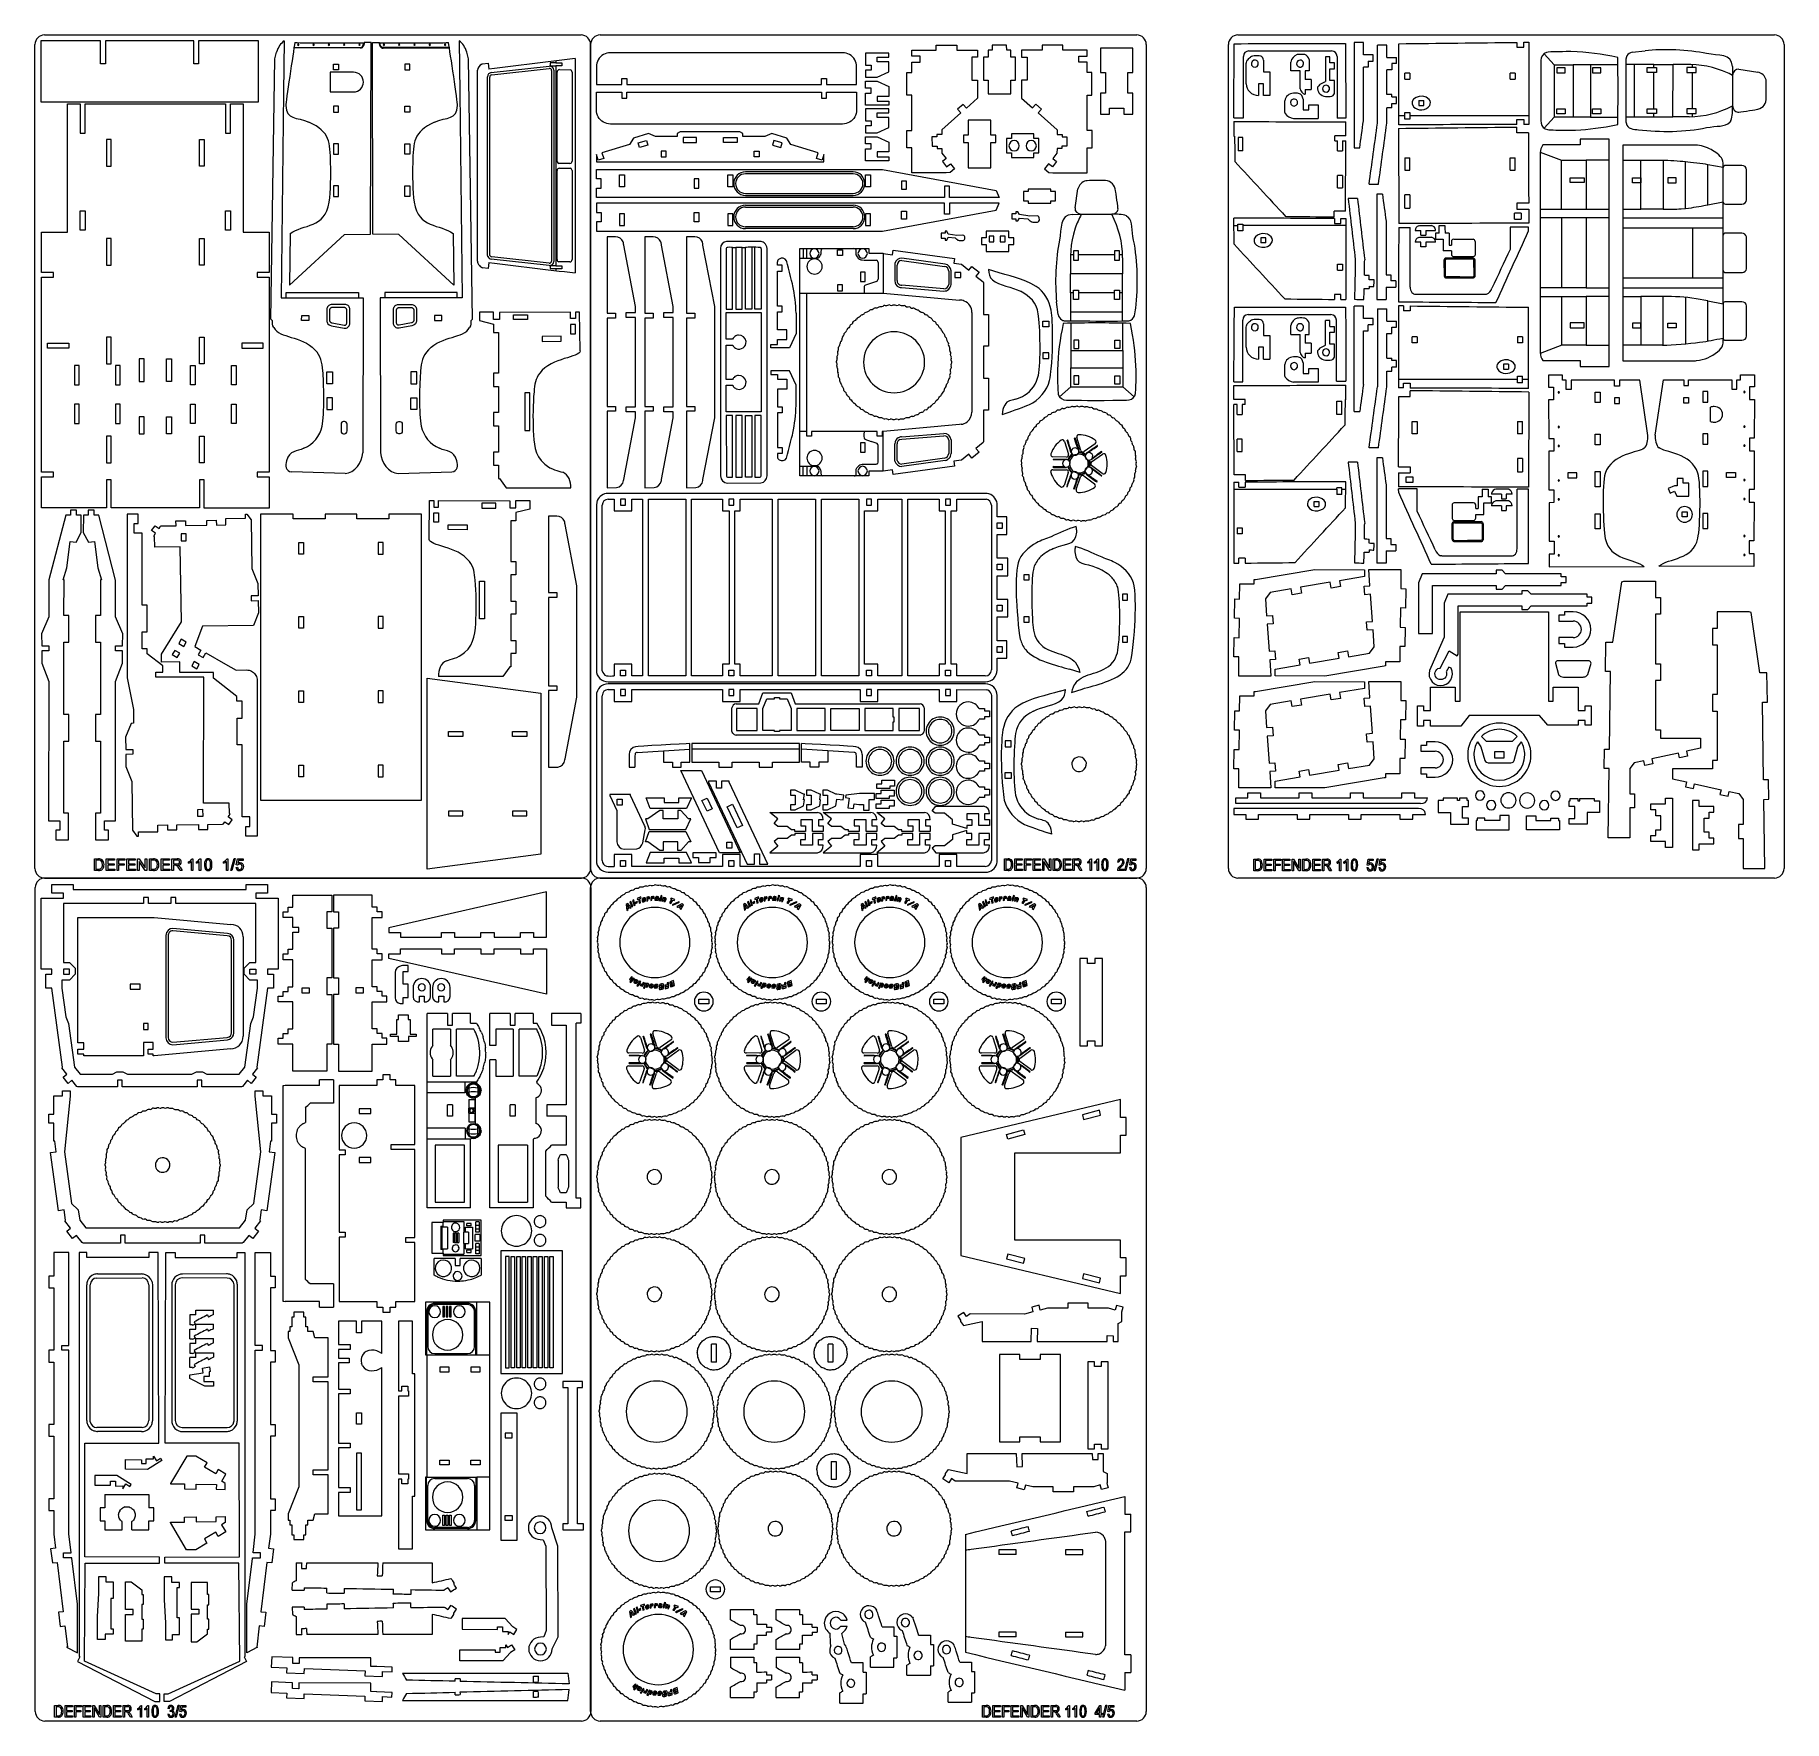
# Model space of a CAD drawing. Header units: centimetres. Extents: x -10 to 98, y 3 to 108.
import ezdxf

# ---------------------------------------------------------------- set-up
doc = ezdxf.new("R2010")
doc.units = ezdxf.units.CM
doc.header["$MEASUREMENT"] = 0
doc.layers.add('Camada 1', color=7, linetype='Continuous')

msp = doc.modelspace()

# ---------------------------------------------------------------- linework, layer by layer
at = {"layer": 'Camada 1', "color": 5, "lineweight": 9}
for points in [[(-9.72288, 107.91719), (-10.05012, 107.91719), (-10.31787, 107.64944), (-10.31787, 107.32219)], [(-9.72288, 107.91719), (-9.72288, 107.91719), (23.59712, 107.91719), (23.59712, 107.91719)], [(24.19213, 107.32219), (24.19213, 107.64944), (23.92438, 107.91719), (23.59712, 107.91719)], [(24.78712, 107.91719), (24.45988, 107.91719), (24.19213, 107.64944), (24.19213, 107.32219)], [(24.78712, 107.91719), (24.78712, 107.91719), (58.10714, 107.91719), (58.10714, 107.91719)], [(58.70215, 107.32219), (58.70215, 107.64944), (58.4344, 107.91719), (58.10714, 107.91719)], [(64.39477, 107.91719), (64.06754, 107.91719), (63.79979, 107.64944), (63.79979, 107.32219)], [(64.39477, 107.91719), (64.39477, 107.91719), (97.71478, 107.91719), (97.71478, 107.91719)], [(98.30979, 107.32219), (98.30979, 107.64944), (98.04204, 107.91719), (97.71478, 107.91719)], [(-10.31787, 56.15219), (-10.31787, 56.15219), (-10.31787, 107.32219), (-10.31787, 107.32219)], [(24.19213, 107.32219), (24.19213, 107.32219), (24.19213, 56.15219), (24.19213, 56.15219)], [(24.19213, 56.15219), (24.19213, 56.15219), (24.19213, 107.32219), (24.19213, 107.32219)], [(58.70215, 107.32219), (58.70215, 107.32219), (58.70215, 56.15219), (58.70215, 56.15219)], [(63.79979, 56.15219), (63.79979, 56.15219), (63.79979, 107.32219), (63.79979, 107.32219)], [(98.30979, 107.32219), (98.30979, 107.32219), (98.30979, 56.15219), (98.30979, 56.15219)], [(-10.31787, 56.15219), (-10.31787, 55.82494), (-10.05012, 55.55719), (-9.72288, 55.55719)], [(-9.70235, 55.55719), (-10.0296, 55.55719), (-10.29735, 55.28944), (-10.29735, 54.96219)], [(23.59712, 55.55719), (23.59712, 55.55719), (-9.72288, 55.55719), (-9.72288, 55.55719)], [(-9.70235, 55.55719), (-9.70235, 55.55719), (23.61764, 55.55719), (23.61764, 55.55719)], [(23.59712, 55.55719), (23.92438, 55.55719), (24.19213, 55.82494), (24.19213, 56.15219)], [(24.21265, 54.96219), (24.21265, 55.28944), (23.9449, 55.55719), (23.61764, 55.55719)], [(24.19213, 56.15219), (24.19213, 55.82494), (24.45988, 55.55719), (24.78712, 55.55719)], [(24.78712, 55.55719), (24.45988, 55.55719), (24.19213, 55.28944), (24.19213, 54.96219)], [(24.78712, 55.55719), (24.78712, 55.55719), (58.10714, 55.55719), (58.10714, 55.55719)], [(58.10714, 55.55719), (58.10714, 55.55719), (24.78712, 55.55719), (24.78712, 55.55719)], [(58.10714, 55.55719), (58.4344, 55.55719), (58.70215, 55.82494), (58.70215, 56.15219)], [(58.70215, 54.96219), (58.70215, 55.28944), (58.4344, 55.55719), (58.10714, 55.55719)], [(63.79979, 56.15219), (63.79979, 55.82494), (64.06754, 55.55719), (64.39477, 55.55719)], [(97.71478, 55.55719), (97.71478, 55.55719), (64.39477, 55.55719), (64.39477, 55.55719)], [(97.71478, 55.55719), (98.04204, 55.55719), (98.30979, 55.82494), (98.30979, 56.15219)], [(-10.29735, 3.79219), (-10.29735, 3.79219), (-10.29735, 54.96219), (-10.29735, 54.96219)], [(24.19213, 3.79219), (24.19213, 3.79219), (24.19213, 54.96219), (24.19213, 54.96219)], [(24.21265, 54.96219), (24.21265, 54.96219), (24.21265, 3.79219), (24.21265, 3.79219)], [(58.70215, 54.96219), (58.70215, 54.96219), (58.70215, 3.79219), (58.70215, 3.79219)], [(-10.29735, 3.79219), (-10.29735, 3.46494), (-10.0296, 3.19719), (-9.70235, 3.19719)], [(23.61764, 3.19719), (23.9449, 3.19719), (24.21265, 3.46494), (24.21265, 3.79219)], [(24.19213, 3.79219), (24.19213, 3.46494), (24.45988, 3.19719), (24.78712, 3.19719)], [(58.10714, 3.19719), (58.4344, 3.19719), (58.70215, 3.46494), (58.70215, 3.79219)], [(23.61764, 3.19719), (23.61764, 3.19719), (-9.70235, 3.19719), (-9.70235, 3.19719)], [(58.10714, 3.19719), (58.10714, 3.19719), (24.78712, 3.19719), (24.78712, 3.19719)]]:
    msp.add_open_spline(points, degree=3, dxfattribs=at)
at = {"layer": 'Camada 1', "color": 3, "lineweight": 9}
for points in [[(-6.24121, 107.56019), (-6.24121, 107.56019), (-9.96087, 107.56019), (-9.96087, 107.56019)], [(-9.96087, 107.56019), (-9.96087, 106.29276), (-9.96087, 105.02533), (-9.96087, 103.75789)], [(-6.24121, 106.11553), (-6.24121, 106.11553), (-6.24121, 107.56019), (-6.24121, 107.56019)], [(-0.46137, 107.56019), (-0.46137, 107.56019), (-5.93993, 107.56019), (-5.93993, 107.56019)], [(-5.93993, 107.56019), (-5.93993, 107.56019), (-5.93993, 106.11553), (-5.93993, 106.11553)], [(-0.46137, 106.11553), (-0.46137, 106.11553), (-0.46137, 107.56019), (-0.46137, 107.56019)], [(3.55956, 107.56019), (3.55956, 107.56019), (-0.16009, 107.56019), (-0.16009, 107.56019)], [(-0.16009, 107.56019), (-0.16009, 107.56019), (-0.16009, 106.11553), (-0.16009, 106.11553)], [(3.55956, 103.75789), (3.55956, 103.75789), (3.55956, 107.56019), (3.55956, 107.56019)], [(5.1505, 107.54628), (4.94519, 107.38912), (4.78041, 107.17166), (4.68699, 106.8448)], [(5.15066, 107.56019), (5.15066, 107.56019), (5.11412, 104.34689), (5.11412, 104.34689)], [(16.03641, 107.56019), (16.03641, 107.56019), (16.07294, 104.34689), (16.07294, 104.34689)], [(16.50008, 106.8448), (16.40665, 107.17166), (16.24189, 107.38912), (16.03656, 107.54628)], [(4.57339, 106.43024), (4.57339, 106.43024), (4.68699, 106.8448), (4.68699, 106.8448)], [(5.81411, 107.44089), (5.72783, 106.84356), (5.24902, 103.73253), (5.25835, 103.53517)], [(5.81411, 107.44089), (6.42171, 107.44038), (9.8037, 107.41495), (10.1185, 107.44119)], [(10.55182, 107.44119), (10.55182, 107.44119), (10.1185, 107.44119), (10.1185, 107.44119)], [(10.51665, 95.54474), (10.51665, 95.54474), (10.55182, 107.44119), (10.55182, 107.44119)], [(10.67082, 95.54474), (10.67082, 95.54474), (10.63565, 107.44119), (10.63565, 107.44119)], [(10.63565, 107.44119), (10.63565, 107.44119), (11.06897, 107.44119), (11.06897, 107.44119)], [(11.06897, 107.44119), (11.38377, 107.41495), (14.76576, 107.44038), (15.37336, 107.44089)], [(15.92913, 103.53517), (15.93845, 103.73253), (15.45964, 106.84356), (15.37336, 107.44089)], [(16.61368, 106.43024), (16.61368, 106.43024), (16.50008, 106.8448), (16.50008, 106.8448)], [(24.72934, 106.47573), (24.72934, 106.47573), (24.66583, 106.38069), (24.66583, 106.38069)], [(24.80469, 106.56168), (24.80469, 106.56168), (24.72934, 106.47573), (24.72934, 106.47573)], [(24.89063, 106.63704), (24.89063, 106.63704), (24.80469, 106.56168), (24.80469, 106.56168)], [(24.98567, 106.70054), (24.98567, 106.70054), (24.89063, 106.63704), (24.89063, 106.63704)], [(25.08819, 106.7511), (25.08819, 106.7511), (24.98567, 106.70054), (24.98567, 106.70054)], [(25.19642, 106.78785), (25.19642, 106.78785), (25.08819, 106.7511), (25.08819, 106.7511)], [(25.30854, 106.81014), (25.30854, 106.81014), (25.19642, 106.78785), (25.19642, 106.78785)], [(25.42259, 106.81761), (25.42259, 106.81761), (25.30854, 106.81014), (25.30854, 106.81014)], [(39.83668, 106.81761), (39.83668, 106.81761), (25.42259, 106.81761), (25.42259, 106.81761)], [(39.95073, 106.81014), (39.95073, 106.81014), (39.83668, 106.81761), (39.83668, 106.81761)], [(40.06286, 106.78785), (40.06286, 106.78785), (39.95073, 106.81014), (39.95073, 106.81014)], [(40.17109, 106.7511), (40.17109, 106.7511), (40.06286, 106.78785), (40.06286, 106.78785)], [(40.2736, 106.70054), (40.2736, 106.70054), (40.17109, 106.7511), (40.17109, 106.7511)], [(40.36865, 106.63704), (40.36865, 106.63704), (40.2736, 106.70054), (40.2736, 106.70054)], [(40.45459, 106.56168), (40.45459, 106.56168), (40.36865, 106.63704), (40.36865, 106.63704)], [(40.52995, 106.47573), (40.52995, 106.47573), (40.45459, 106.56168), (40.45459, 106.56168)], [(40.59346, 106.38069), (40.59346, 106.38069), (40.52995, 106.47573), (40.52995, 106.47573)], [(42.71508, 106.79177), (42.71508, 106.79177), (41.25866, 106.79177), (41.25866, 106.79177)], [(41.25866, 106.79177), (41.25866, 106.79177), (41.25866, 106.03586), (41.25866, 106.03586)], [(41.98687, 106.24218), (41.98687, 106.24218), (41.98687, 106.5456), (41.98687, 106.5456)], [(41.98687, 106.5456), (41.98687, 106.5456), (42.71508, 106.5456), (42.71508, 106.5456)], [(42.71508, 106.5456), (42.71508, 106.5456), (42.71508, 106.79177), (42.71508, 106.79177)], [(44.14384, 106.59394), (44.14384, 106.59394), (44.14404, 106.98274), (44.14404, 106.98274)], [(44.65405, 106.59367), (44.65405, 106.59367), (44.14384, 106.59394), (44.14384, 106.59394)], [(44.14404, 106.98274), (44.14404, 106.98274), (45.6507, 106.98255), (45.6507, 106.98255)], [(44.65386, 106.2253), (44.65386, 106.2253), (44.65405, 106.59367), (44.65405, 106.59367)], [(45.6507, 106.98255), (45.6507, 106.98255), (45.65093, 107.28598), (45.65093, 107.28598)], [(45.65093, 107.28598), (45.65093, 107.28598), (46.93864, 107.28498), (46.93864, 107.28498)], [(46.93864, 107.28498), (46.93864, 107.28498), (46.93841, 106.98157), (46.93841, 106.98157)], [(46.93841, 106.98157), (46.93841, 106.98157), (48.22614, 106.98072), (48.22614, 106.98072)], [(47.86188, 106.52989), (47.86188, 106.52989), (47.86114, 105.10664), (47.86114, 105.10664)], [(48.22598, 106.52971), (48.22598, 106.52971), (47.86188, 106.52989), (47.86188, 106.52989)], [(48.22614, 106.98072), (48.22614, 106.98072), (48.22598, 106.52971), (48.22598, 106.52971)], [(48.88757, 106.53133), (48.88757, 106.53133), (48.58427, 106.53133), (48.58427, 106.53133)], [(48.58427, 106.53133), (48.58427, 106.53133), (48.58428, 105.10805), (48.58428, 105.10805)], [(48.8876, 106.9823), (48.8876, 106.9823), (48.88757, 106.53133), (48.88757, 106.53133)], [(49.14012, 106.98228), (49.14012, 106.98228), (48.8876, 106.9823), (48.8876, 106.9823)], [(50.03069, 107.28573), (50.03069, 107.28573), (49.14009, 107.28572), (49.14009, 107.28572)], [(49.14009, 107.28572), (49.14009, 107.28572), (49.14012, 106.98228), (49.14012, 106.98228)], [(50.03078, 106.9823), (50.03078, 106.9823), (50.03069, 107.28573), (50.03069, 107.28573)], [(50.28328, 106.98235), (50.28328, 106.98235), (50.03078, 106.9823), (50.03078, 106.9823)], [(50.28318, 106.53134), (50.28318, 106.53134), (50.28328, 106.98235), (50.28328, 106.98235)], [(50.58661, 106.53133), (50.58661, 106.53133), (50.28318, 106.53134), (50.28318, 106.53134)], [(50.58663, 105.10807), (50.58663, 105.10807), (50.58661, 106.53133), (50.58661, 106.53133)], [(52.2307, 106.98273), (52.2307, 106.98273), (50.94298, 106.98189), (50.94298, 106.98189)], [(50.94298, 106.98189), (50.94298, 106.98189), (50.94313, 106.53088), (50.94313, 106.53088)], [(50.94313, 106.53088), (50.94313, 106.53088), (51.30724, 106.53106), (51.30724, 106.53106)], [(51.30724, 106.53106), (51.30724, 106.53106), (51.30797, 105.1078), (51.30797, 105.1078)], [(53.51819, 107.28715), (53.51819, 107.28715), (52.23046, 107.28615), (52.23046, 107.28615)], [(52.23046, 107.28615), (52.23046, 107.28615), (52.2307, 106.98273), (52.2307, 106.98273)], [(53.51841, 106.98372), (53.51841, 106.98372), (53.51819, 107.28715), (53.51819, 107.28715)], [(55.02507, 106.98391), (55.02507, 106.98391), (53.51841, 106.98372), (53.51841, 106.98372)], [(54.51506, 106.59484), (54.51506, 106.59484), (55.02527, 106.5951), (55.02527, 106.5951)], [(54.51525, 106.22646), (54.51525, 106.22646), (54.51506, 106.59484), (54.51506, 106.59484)], [(55.02527, 106.5951), (55.02527, 106.5951), (55.02507, 106.98391), (55.02507, 106.98391)], [(57.86077, 107.09124), (57.86077, 107.09124), (55.85852, 107.09044), (55.85852, 107.09044)], [(55.85852, 107.09044), (55.85852, 107.09044), (55.85911, 105.5837), (55.85911, 105.5837)], [(57.86136, 105.58449), (57.86136, 105.58449), (57.86077, 107.09124), (57.86077, 107.09124)], [(64.14245, 102.78076), (64.14723, 104.31243), (64.152, 105.84412), (64.15679, 107.37579)], [(64.15679, 107.37579), (66.45982, 107.3821), (68.76285, 107.38843), (71.06588, 107.39475)], [(64.73252, 102.77858), (64.73252, 104.04662), (64.73253, 105.31469), (64.73253, 106.58273)], [(65.07236, 106.92257), (64.87702, 106.91374), (64.7413, 106.77804), (64.73253, 106.58273)], [(64.97629, 106.34744), (65.00503, 106.38489), (65.03376, 106.42234), (65.06248, 106.45979)], [(65.06248, 106.45979), (65.09993, 106.48851), (65.13739, 106.51724), (65.17483, 106.54598)], [(65.07236, 106.92257), (66.78538, 106.92257), (68.49841, 106.92255), (70.21144, 106.92255)], [(65.30565, 106.60017), (65.26203, 106.58211), (65.21844, 106.56404), (65.17483, 106.54598)], [(65.81111, 106.59801), (65.72258, 106.63466), (65.38168, 106.62054), (65.30565, 106.60017)], [(65.97853, 106.34744), (65.9711, 106.46105), (65.91786, 106.55383), (65.81111, 106.59801)], [(68.08273, 106.69482), (67.87184, 106.6385), (67.71091, 106.45493), (67.68261, 106.23851)], [(68.15282, 106.7087), (68.12945, 106.70408), (68.10609, 106.69944), (68.08273, 106.69482)], [(68.54139, 106.70091), (68.47332, 106.71914), (68.23894, 106.71428), (68.15282, 106.7087)], [(68.80812, 106.39675), (68.79411, 106.53585), (68.68056, 106.66361), (68.54139, 106.70091)], [(70.09824, 106.55022), (70.01218, 106.55022), (69.92614, 106.55022), (69.84008, 106.55022)], [(69.84008, 106.55022), (69.84008, 106.04456), (69.84008, 105.53889), (69.84008, 105.03324)], [(70.09825, 106.18615), (70.09825, 106.3075), (70.09824, 106.42886), (70.09824, 106.55022)], [(70.55126, 106.58271), (70.54248, 106.77801), (70.40674, 106.91378), (70.21144, 106.92255)], [(70.55126, 106.58271), (70.55126, 105.30755), (70.55125, 104.03237), (70.55125, 102.75719)], [(71.06588, 107.39475), (71.07439, 106.21422), (71.08291, 105.0337), (71.09142, 103.85319)], [(72.18801, 107.44422), (71.99384, 107.44422), (71.79967, 107.44422), (71.6055, 107.44422)], [(71.6055, 107.44422), (71.6055, 105.26419), (71.6055, 103.08417), (71.6055, 100.90415)], [(72.18801, 106.6779), (72.18801, 106.93335), (72.18801, 107.18878), (72.18801, 107.44422)], [(72.79481, 106.6779), (72.59255, 106.6779), (72.39028, 106.6779), (72.18801, 106.6779)], [(72.79481, 106.29475), (72.79481, 106.42246), (72.79481, 106.55019), (72.79481, 106.6779)], [(73.64025, 107.2874), (73.44608, 107.2874), (73.2519, 107.2874), (73.05772, 107.2874)], [(73.05772, 102.4314), (73.05772, 104.05006), (73.05772, 105.66874), (73.05772, 107.2874)], [(73.64025, 106.52108), (73.64025, 106.77653), (73.64025, 107.03196), (73.64025, 107.2874)], [(73.64025, 106.52108), (73.84251, 106.52108), (74.04478, 106.52108), (74.24705, 106.52108)], [(74.24705, 106.13793), (74.24705, 106.26564), (74.24705, 106.39337), (74.24705, 106.52108)], [(74.38544, 102.33606), (74.38544, 102.33606), (74.38857, 107.37543), (74.38857, 107.37543)], [(74.38857, 107.37543), (76.83375, 107.40323), (79.27891, 107.43103), (81.72408, 107.45883)], [(81.72408, 107.45883), (81.72408, 107.35769), (81.72408, 107.25656), (81.72408, 107.15543)], [(81.72408, 107.15543), (81.86565, 107.15543), (82.00725, 107.15543), (82.14884, 107.15543)], [(82.14884, 107.15543), (82.14884, 107.25794), (82.14884, 107.36045), (82.14884, 107.46297)], [(82.14884, 107.46297), (82.24996, 107.46297), (82.35109, 107.46297), (82.45223, 107.46297)], [(82.45223, 107.46297), (82.45223, 107.46297), (82.45342, 102.3657), (82.45342, 102.3657)], [(83.55851, 106.83482), (83.3374, 106.76946), (83.21589, 106.55732), (83.20847, 106.32876)], [(85.07548, 106.88244), (84.89556, 106.88358), (83.70759, 106.87888), (83.55851, 106.83482)], [(87.97965, 106.52611), (86.96816, 106.73851), (86.11229, 106.85684), (85.07548, 106.88244)], [(87.97971, 102.36039), (88.01312, 103.79602), (88.01304, 105.09492), (87.97965, 106.52611)], [(88.554, 106.61519), (88.49656, 106.51792), (88.50566, 106.47507), (88.49435, 106.43456)], [(88.88213, 106.85098), (88.7509, 106.82142), (88.62366, 106.7332), (88.554, 106.61519)], [(88.88213, 106.85098), (88.88213, 106.85098), (89.67824, 106.94169), (89.67824, 106.94169)], [(93.504, 106.76313), (92.36122, 107.00546), (90.80765, 107.05494), (89.67824, 106.94169)], [(95.10464, 105.94996), (95.07668, 106.80384), (94.22495, 106.61025), (93.504, 106.76313)], [(-5.93993, 106.11553), (-5.93993, 106.11553), (-6.24121, 106.11553), (-6.24121, 106.11553)], [(-0.16009, 106.11553), (-0.16009, 106.11553), (-0.46137, 106.11553), (-0.46137, 106.11553)], [(4.34006, 90.27016), (4.34006, 90.27016), (4.57339, 106.43024), (4.57339, 106.43024)], [(16.847, 90.27016), (16.847, 90.27016), (16.61368, 106.43024), (16.61368, 106.43024)], [(17.43079, 106.10785), (17.28459, 106.03592), (17.17765, 105.88303), (17.16699, 105.72186)], [(17.16699, 93.86224), (17.16699, 93.86224), (17.16699, 105.72186), (17.16699, 105.72186)], [(17.43079, 106.10785), (17.43079, 106.10785), (17.47153, 106.12556), (17.47153, 106.12556)], [(17.47153, 106.12556), (17.47153, 106.12556), (17.81989, 106.16781), (17.81989, 106.16781)], [(17.81989, 106.16781), (17.81989, 106.16781), (17.87643, 105.79634), (17.87643, 105.79634)], [(23.23872, 106.44836), (21.45128, 106.23112), (19.66386, 106.01378), (17.87643, 105.79634)], [(18.05127, 105.44764), (17.97209, 105.42855), (17.93309, 105.38362), (17.92332, 105.30307)], [(18.05127, 105.44764), (18.05127, 105.44764), (21.62258, 105.8419), (21.62258, 105.8419)], [(21.76822, 105.71299), (21.75937, 105.78574), (21.69555, 105.8415), (21.62258, 105.8419)], [(21.76822, 105.71299), (21.76822, 105.71299), (21.76823, 93.87112), (21.76823, 93.87112)], [(22.25573, 105.7629), (22.16898, 105.75733), (22.11598, 105.70489), (22.11055, 105.61771)], [(22.11055, 100.08279), (22.11055, 100.08279), (22.11055, 105.61771), (22.11055, 105.61771)], [(22.25573, 105.7629), (22.25573, 105.7629), (22.93405, 105.75814), (22.93405, 105.75814)], [(23.04236, 105.61771), (23.03804, 105.68683), (22.99847, 105.74401), (22.93405, 105.75814)], [(23.04236, 105.61771), (23.04236, 105.61771), (23.04236, 100.08279), (23.04236, 100.08279)], [(23.23872, 106.44836), (23.23872, 106.44836), (23.23872, 93.13529), (23.23872, 93.13529)], [(24.55623, 106.05782), (24.55623, 106.05782), (24.54876, 105.94376), (24.54876, 105.94376)], [(24.54876, 105.94376), (24.54876, 105.94376), (24.54876, 104.8398), (24.54876, 104.8398)], [(24.57853, 106.16993), (24.57853, 106.16993), (24.55623, 106.05782), (24.55623, 106.05782)], [(24.61526, 106.27817), (24.61526, 106.27817), (24.57853, 106.16993), (24.57853, 106.16993)], [(24.66583, 106.38069), (24.66583, 106.38069), (24.61526, 106.27817), (24.61526, 106.27817)], [(40.64402, 106.27817), (40.64402, 106.27817), (40.59346, 106.38069), (40.59346, 106.38069)], [(40.68075, 106.16993), (40.68075, 106.16993), (40.64402, 106.27817), (40.64402, 106.27817)], [(40.70306, 106.05782), (40.70306, 106.05782), (40.68075, 106.16993), (40.68075, 106.16993)], [(40.71054, 105.94376), (40.71054, 105.94376), (40.70306, 106.05782), (40.70306, 106.05782)], [(40.71054, 104.8398), (40.71054, 104.8398), (40.71054, 105.94376), (40.71054, 105.94376)], [(41.25866, 106.03586), (41.25866, 106.03586), (41.62277, 106.03586), (41.62277, 106.03586)], [(41.25866, 105.73244), (41.25866, 105.73244), (41.25866, 105.29309), (41.25866, 105.29309)], [(41.62277, 105.73244), (41.62277, 105.73244), (41.25866, 105.73244), (41.25866, 105.73244)], [(41.62277, 106.03586), (41.62277, 106.03586), (41.62277, 105.73244), (41.62277, 105.73244)], [(42.71508, 106.24218), (42.71508, 106.24218), (41.98687, 106.24218), (41.98687, 106.24218)], [(41.98687, 105.29309), (41.98687, 105.29309), (42.71508, 105.63534), (42.71508, 105.63534)], [(42.71508, 105.63534), (42.71508, 105.63534), (42.71508, 106.24218), (42.71508, 106.24218)], [(43.83919, 104.17594), (43.83919, 104.17594), (43.83992, 105.57941), (43.83992, 105.57941)], [(43.83992, 105.57941), (43.83992, 105.57941), (44.14333, 105.57926), (44.14333, 105.57926)], [(44.14333, 105.57926), (44.14333, 105.57926), (44.14365, 106.2183), (44.14365, 106.2183)], [(44.14365, 106.2183), (44.14365, 106.2183), (44.65386, 106.2253), (44.65386, 106.2253)], [(55.02545, 106.21947), (55.02545, 106.21947), (54.51525, 106.22646), (54.51525, 106.22646)], [(55.02578, 105.58043), (55.02578, 105.58043), (55.02545, 106.21947), (55.02545, 106.21947)], [(55.3292, 105.58058), (55.3292, 105.58058), (55.02578, 105.58043), (55.02578, 105.58043)], [(55.32991, 104.17711), (55.32991, 104.17711), (55.3292, 105.58058), (55.3292, 105.58058)], [(55.85911, 105.5837), (55.85911, 105.5837), (56.1624, 105.58382), (56.1624, 105.58382)], [(56.1624, 105.58382), (56.1624, 105.58382), (56.16291, 104.29611), (56.16291, 104.29611)], [(57.55806, 105.58438), (57.55806, 105.58438), (57.86136, 105.58449), (57.86136, 105.58449)], [(57.55857, 104.29665), (57.55857, 104.29665), (57.55806, 105.58438), (57.55806, 105.58438)], [(64.90362, 106.07624), (64.90978, 106.12303), (64.91593, 106.16983), (64.9221, 106.21662)], [(64.90362, 104.89299), (64.90362, 105.28741), (64.90362, 105.68181), (64.90362, 106.07624)], [(64.9221, 106.21662), (64.94016, 106.26024), (64.95824, 106.30383), (64.97629, 106.34744)], [(65.97853, 106.34744), (65.97853, 106.10533), (65.97853, 105.86324), (65.97853, 105.62114)], [(65.97853, 105.62114), (66.11, 105.62114), (66.24148, 105.62114), (66.37295, 105.62114)], [(66.37295, 105.62114), (66.37295, 105.13571), (66.37295, 104.65027), (66.37295, 104.16484)], [(67.67801, 105.68177), (67.67801, 105.68177), (67.68261, 106.23851), (67.68261, 106.23851)], [(68.26427, 105.68177), (68.06886, 105.68177), (67.87343, 105.68177), (67.67801, 105.68177)], [(68.26681, 104.56947), (68.26596, 104.94024), (68.26512, 105.311), (68.26427, 105.68177)], [(68.81123, 105.68177), (68.73223, 105.68177), (68.65324, 105.68177), (68.57423, 105.68177)], [(68.57423, 105.68177), (68.57423, 105.50377), (68.57423, 105.32578), (68.57423, 105.14779)], [(68.80812, 106.39675), (68.80915, 106.15843), (68.8102, 105.92009), (68.81123, 105.68177)], [(70.40164, 106.18615), (70.30051, 106.18615), (70.19939, 106.18615), (70.09825, 106.18615)], [(70.09825, 105.09392), (70.09825, 105.33663), (70.09825, 105.57935), (70.09825, 105.82207)], [(70.09825, 105.82207), (70.19939, 105.82207), (70.30051, 105.82207), (70.40164, 105.82207)], [(70.40164, 105.82207), (70.40164, 105.94342), (70.40164, 106.06479), (70.40164, 106.18615)], [(72.18801, 102.58822), (72.18801, 103.696), (72.18801, 104.8038), (72.18801, 105.91159)], [(72.49142, 105.91159), (72.39028, 105.91159), (72.28915, 105.91159), (72.18801, 105.91159)], [(72.49142, 106.29475), (72.49142, 106.16704), (72.49142, 106.0393), (72.49142, 105.91159)], [(72.49142, 106.29475), (72.59255, 106.29475), (72.69368, 106.29475), (72.79481, 106.29475)], [(73.64025, 104.22214), (73.64025, 104.73301), (73.64025, 105.24389), (73.64025, 105.75477)], [(73.94364, 105.75477), (73.84251, 105.75477), (73.74138, 105.75477), (73.64025, 105.75477)], [(73.94364, 106.13793), (73.94364, 106.01022), (73.94364, 105.88248), (73.94364, 105.75477)], [(74.24705, 106.13793), (74.14591, 106.13793), (74.04478, 106.13793), (73.94364, 106.13793)], [(83.20019, 105.60035), (83.19869, 105.33869), (83.18654, 102.59535), (83.22184, 102.43401)], [(83.20847, 106.32876), (83.20847, 106.32876), (83.20019, 105.60035), (83.20019, 105.60035)], [(88.49435, 106.43456), (88.49167, 106.42498), (88.46043, 102.64638), (88.4972, 102.45228)], [(95.10464, 105.94996), (95.10464, 105.94996), (95.11536, 105.40786), (95.11536, 105.40786)], [(95.50724, 105.79512), (95.28468, 105.82164), (95.13651, 105.63902), (95.11536, 105.40786)], [(95.50724, 105.79512), (95.50724, 105.79512), (96.68302, 105.61654), (96.68302, 105.61654)], [(97.191, 105.12624), (97.14284, 105.37759), (96.91965, 105.55187), (96.68302, 105.61654)], [(5.11412, 104.34689), (5.11412, 104.34689), (4.96917, 91.59589), (4.96917, 91.59589)], [(16.07294, 104.34689), (16.07294, 104.34689), (16.2179, 91.59589), (16.2179, 91.59589)], [(17.92332, 94.28103), (17.92332, 94.28103), (17.92332, 105.30307), (17.92332, 105.30307)], [(24.54876, 104.8398), (24.54876, 104.8398), (26.1331, 104.8398), (26.1331, 104.8398)], [(24.54876, 103.25985), (24.54876, 103.25985), (24.54876, 104.3638), (24.54876, 104.3638)], [(24.54876, 104.3638), (24.54876, 104.3638), (26.1331, 104.3638), (26.1331, 104.3638)], [(26.1331, 104.8398), (26.1331, 104.8398), (26.1331, 105.21555), (26.1331, 105.21555)], [(26.1331, 105.21555), (26.1331, 105.21555), (26.43651, 105.21555), (26.43651, 105.21555)], [(26.1331, 104.3638), (26.1331, 104.3638), (26.1331, 103.98806), (26.1331, 103.98806)], [(26.43651, 105.21555), (26.43651, 105.21555), (26.43651, 104.8398), (26.43651, 104.8398)], [(26.43651, 104.8398), (26.43651, 104.8398), (38.53548, 104.8398), (38.53548, 104.8398)], [(26.43651, 103.98806), (26.43651, 103.98806), (26.43651, 104.3638), (26.43651, 104.3638)], [(26.43651, 104.3638), (26.43651, 104.3638), (38.53548, 104.3638), (38.53548, 104.3638)], [(38.53548, 104.8398), (38.53548, 104.8398), (38.53548, 105.21555), (38.53548, 105.21555)], [(38.53548, 105.21555), (38.53548, 105.21555), (38.8389, 105.21555), (38.8389, 105.21555)], [(38.53548, 104.3638), (38.53548, 104.3638), (38.53548, 103.98806), (38.53548, 103.98806)], [(38.8389, 105.21555), (38.8389, 105.21555), (38.8389, 104.8398), (38.8389, 104.8398)], [(38.8389, 104.8398), (38.8389, 104.8398), (40.71054, 104.8398), (40.71054, 104.8398)], [(38.8389, 104.3638), (38.8389, 104.3638), (40.71054, 104.3638), (40.71054, 104.3638)], [(38.8389, 103.98806), (38.8389, 103.98806), (38.8389, 104.3638), (38.8389, 104.3638)], [(40.71054, 104.3638), (40.71054, 104.3638), (40.71054, 103.25985), (40.71054, 103.25985)], [(41.25866, 105.29309), (41.25866, 105.29309), (41.98687, 105.29309), (41.98687, 105.29309)], [(41.25866, 104.61598), (41.25866, 104.61598), (41.25866, 105.05533), (41.25866, 105.05533)], [(41.25866, 105.05533), (41.25866, 105.05533), (41.98687, 105.05533), (41.98687, 105.05533)], [(41.62277, 104.61598), (41.62277, 104.61598), (41.25866, 104.61598), (41.25866, 104.61598)], [(41.25866, 103.55664), (41.25866, 103.55664), (41.25866, 104.31255), (41.25866, 104.31255)], [(41.25866, 104.31255), (41.25866, 104.31255), (41.62277, 104.31255), (41.62277, 104.31255)], [(41.62277, 104.31255), (41.62277, 104.31255), (41.62277, 104.61598), (41.62277, 104.61598)], [(41.98687, 105.05533), (41.98687, 105.05533), (42.71508, 104.71307), (42.71508, 104.71307)], [(42.71508, 104.71307), (42.71508, 104.71307), (42.71508, 104.10623), (42.71508, 104.10623)], [(47.86114, 105.10664), (47.86114, 105.10664), (48.22524, 105.10645), (48.22524, 105.10645)], [(48.22524, 105.10645), (48.22524, 105.10645), (48.22464, 103.98728), (48.22464, 103.98728)], [(48.58428, 105.10805), (48.58428, 105.10805), (48.88771, 105.10805), (48.88771, 105.10805)], [(48.88771, 105.10805), (48.88771, 105.10805), (48.88772, 104.26249), (48.88772, 104.26249)], [(50.28322, 104.2625), (50.28322, 104.2625), (50.28321, 105.10807), (50.28321, 105.10807)], [(50.28321, 105.10807), (50.28321, 105.10807), (50.58663, 105.10807), (50.58663, 105.10807)], [(51.30797, 105.1078), (51.30797, 105.1078), (50.94387, 105.10761), (50.94387, 105.10761)], [(50.94387, 105.10761), (50.94387, 105.10761), (50.94448, 103.98844), (50.94448, 103.98844)], [(56.16291, 104.29611), (56.16291, 104.29611), (55.85962, 104.29597), (55.85962, 104.29597)], [(55.85962, 104.29597), (55.85962, 104.29597), (55.86013, 103.00826), (55.86013, 103.00826)], [(57.86188, 104.29678), (57.86188, 104.29678), (57.55857, 104.29665), (57.55857, 104.29665)], [(57.86239, 103.00906), (57.86239, 103.00906), (57.86188, 104.29678), (57.86188, 104.29678)], [(64.90362, 104.89299), (64.91322, 104.49058), (65.24333, 104.16484), (65.67513, 104.16484)], [(65.97853, 104.89299), (65.8774, 104.89299), (65.77627, 104.89299), (65.67513, 104.89299)], [(65.67513, 104.89299), (65.67513, 104.65027), (65.67513, 104.40755), (65.67513, 104.16484)], [(65.97853, 104.16484), (65.97853, 104.40755), (65.97853, 104.65027), (65.97853, 104.89299)], [(67.84824, 104.29869), (67.56499, 104.28954), (67.34218, 104.09497), (67.30673, 103.82388)], [(68.1655, 104.28629), (68.09608, 104.30489), (67.91346, 104.30079), (67.84824, 104.29869)], [(68.43535, 103.93461), (68.42979, 104.10352), (68.32587, 104.24331), (68.1655, 104.28629)], [(68.26681, 104.56947), (68.27839, 104.47013), (68.33714, 104.3683), (68.41503, 104.30893)], [(68.41503, 104.30893), (68.46626, 104.26989), (68.51815, 104.25535), (68.57423, 104.23759)], [(68.93831, 105.14779), (68.81696, 105.14779), (68.69559, 105.14779), (68.57423, 105.14779)], [(68.57423, 104.52886), (68.69559, 104.52886), (68.81696, 104.52886), (68.93831, 104.52886)], [(68.57423, 104.52886), (68.57423, 104.43177), (68.57423, 104.33469), (68.57423, 104.23759)], [(68.93831, 105.14779), (68.93831, 104.94148), (68.93831, 104.73516), (68.93831, 104.52886)], [(69.50643, 104.85532), (69.44653, 104.79543), (69.38663, 104.73553), (69.32673, 104.67563)], [(69.32673, 104.67563), (69.35956, 104.36081), (69.43105, 104.23819), (69.72877, 104.11488)], [(69.50643, 104.85532), (69.61765, 104.91462), (69.72888, 104.97394), (69.84008, 105.03324)], [(70.40164, 105.09392), (70.30051, 105.09392), (70.19939, 105.09392), (70.09825, 105.09392)], [(70.23422, 104.11705), (70.34098, 104.16124), (70.39418, 104.254), (70.40164, 104.36761)], [(70.40164, 104.36761), (70.40164, 104.60972), (70.40164, 104.85181), (70.40164, 105.09392)], [(97.20093, 103.90556), (97.20322, 104.09511), (97.21061, 104.98835), (97.191, 105.12624)], [(-9.96087, 103.75789), (-9.96087, 103.75789), (3.55956, 103.75789), (3.55956, 103.75789)], [(-8.30421, 95.67511), (-8.30421, 95.67511), (-8.30421, 103.63889), (-8.30421, 103.63889)], [(-8.30421, 103.63889), (-8.30421, 103.63889), (-7.5033, 103.63889), (-7.5033, 103.63889)], [(-7.5033, 103.63889), (-7.5033, 103.63889), (-7.5033, 101.81812), (-7.5033, 101.81812)], [(-7.19983, 101.81812), (-7.19983, 101.81812), (-7.19983, 103.63889), (-7.19983, 103.63889)], [(-7.19983, 103.63889), (-7.19983, 103.63889), (1.51251, 103.63889), (1.51251, 103.63889)], [(1.51251, 103.63889), (1.51251, 103.63889), (1.51251, 101.81812), (1.51251, 101.81812)], [(1.81597, 103.63889), (1.81597, 103.63889), (2.61806, 103.63889), (2.61806, 103.63889)], [(1.81597, 101.81812), (1.81597, 101.81812), (1.81597, 103.63889), (1.81597, 103.63889)], [(2.61806, 103.63889), (2.61806, 103.63889), (2.61925, 95.67511), (2.61925, 95.67511)], [(5.25835, 103.53517), (5.30163, 102.61909), (5.91561, 102.85193), (6.6995, 102.49508)], [(14.48797, 102.49508), (15.27186, 102.85193), (15.88584, 102.61909), (15.92913, 103.53517)], [(24.55623, 103.14579), (24.55623, 103.14579), (24.54876, 103.25985), (24.54876, 103.25985)], [(26.1331, 103.98806), (26.1331, 103.98806), (26.43651, 103.98806), (26.43651, 103.98806)], [(38.53548, 103.98806), (38.53548, 103.98806), (38.8389, 103.98806), (38.8389, 103.98806)], [(40.71054, 103.25985), (40.71054, 103.25985), (40.70306, 103.14579), (40.70306, 103.14579)], [(42.71508, 103.55664), (42.71508, 103.55664), (41.25866, 103.55664), (41.25866, 103.55664)], [(42.71508, 103.33528), (42.71508, 103.33528), (41.25866, 103.33528), (41.25866, 103.33528)], [(41.25866, 103.33528), (41.25866, 103.33528), (41.25866, 102.57936), (41.25866, 102.57936)], [(42.71508, 104.10623), (42.71508, 104.10623), (41.98687, 104.10623), (41.98687, 104.10623)], [(41.98687, 104.10623), (41.98687, 104.10623), (41.98687, 103.80281), (41.98687, 103.80281)], [(41.98687, 103.80281), (41.98687, 103.80281), (42.71508, 103.80281), (42.71508, 103.80281)], [(42.71508, 103.80281), (42.71508, 103.80281), (42.71508, 103.55664), (42.71508, 103.55664)], [(42.71508, 103.0891), (42.71508, 103.0891), (42.71508, 103.33528), (42.71508, 103.33528)], [(44.14263, 104.17564), (44.14263, 104.17564), (43.83919, 104.17594), (43.83919, 104.17594)], [(44.142, 101.97715), (44.142, 101.97715), (44.14263, 104.17564), (44.14263, 104.17564)], [(47.33324, 103.60913), (47.33324, 103.60913), (46.98056, 103.29986), (46.98056, 103.29986)], [(46.98056, 103.29986), (46.98056, 103.29986), (47.18061, 103.07173), (47.18061, 103.07173)], [(47.53329, 103.381), (47.53329, 103.381), (47.33324, 103.60913), (47.33324, 103.60913)], [(48.22464, 103.98728), (48.22464, 103.98728), (47.53329, 103.381), (47.53329, 103.381)], [(48.88772, 104.26249), (48.88772, 104.26249), (50.28322, 104.2625), (50.28322, 104.2625)], [(50.94448, 103.98844), (50.94448, 103.98844), (51.63582, 103.38216), (51.63582, 103.38216)], [(51.63582, 103.38216), (51.63582, 103.38216), (51.83586, 103.6103), (51.83586, 103.6103)], [(51.83586, 103.6103), (51.83586, 103.6103), (52.18855, 103.30103), (52.18855, 103.30103)], [(52.18855, 103.30103), (52.18855, 103.30103), (51.98849, 103.07289), (51.98849, 103.07289)], [(55.02649, 104.17681), (55.02649, 104.17681), (55.32991, 104.17711), (55.32991, 104.17711)], [(55.02712, 101.97832), (55.02712, 101.97832), (55.02649, 104.17681), (55.02649, 104.17681)], [(56.41585, 103.37259), (56.41585, 103.37259), (57.30646, 103.37294), (57.30646, 103.37294)], [(56.416, 103.00848), (56.416, 103.00848), (56.41585, 103.37259), (56.41585, 103.37259)], [(57.30646, 103.37294), (57.30646, 103.37294), (57.3066, 103.00883), (57.3066, 103.00883)], [(66.37295, 104.16484), (66.24148, 104.16484), (66.11, 104.16484), (65.97853, 104.16484)], [(67.30212, 103.09724), (67.30212, 103.09724), (67.30673, 103.82388), (67.30673, 103.82388)], [(68.43535, 103.93461), (68.43535, 103.71211), (68.43535, 103.48963), (68.43535, 103.26714)], [(68.43535, 103.26714), (68.5567, 103.26714), (68.67806, 103.26714), (68.79942, 103.26714)], [(68.79942, 103.26714), (68.79942, 103.36827), (68.79942, 103.4694), (68.79942, 103.57054)], [(68.79942, 103.57054), (68.99359, 103.57054), (69.18777, 103.57054), (69.38195, 103.57054)], [(69.38195, 103.57054), (69.38195, 103.29141), (69.38195, 103.01229), (69.38195, 102.73316)], [(69.72877, 104.11488), (69.8048, 104.09451), (70.14568, 104.08039), (70.23422, 104.11705)], [(71.09142, 103.85319), (71.09345, 103.48718), (71.09547, 103.12117), (71.09751, 102.75517)], [(73.94364, 104.22214), (73.84251, 104.22214), (73.74138, 104.22214), (73.64025, 104.22214)], [(73.64025, 102.4314), (73.64025, 102.75413), (73.64025, 103.07686), (73.64025, 103.39958)], [(73.94364, 103.39958), (73.84251, 103.39958), (73.74138, 103.39958), (73.64025, 103.39958)], [(73.94364, 104.07651), (73.94364, 104.12506), (73.94364, 104.1736), (73.94364, 104.22214)], [(73.94364, 104.07651), (74.04478, 104.07651), (74.14591, 104.07651), (74.24705, 104.07651)], [(73.94364, 103.39958), (73.94364, 103.48813), (73.94364, 103.57668), (73.94364, 103.66523)], [(73.94364, 103.66523), (74.04478, 103.66523), (74.14591, 103.66523), (74.24705, 103.66523)], [(74.24705, 103.66523), (74.24705, 103.80232), (74.24705, 103.93942), (74.24705, 104.07651)], [(95.00529, 102.60252), (95.1363, 102.85788), (95.10879, 103.2228), (95.11474, 103.51525)], [(95.11474, 103.51525), (95.13275, 103.31684), (95.24612, 103.14294), (95.43679, 103.12585)], [(95.43679, 103.12585), (95.50155, 103.12005), (96.45077, 103.26131), (96.57028, 103.28236)], [(96.57028, 103.28236), (96.90195, 103.3408), (97.19218, 103.53653), (97.20093, 103.90556)], [(8.04306, 99.94838), (8.00186, 101.26684), (8.02304, 101.89254), (6.6995, 102.49508)], [(14.48797, 102.49508), (13.16443, 101.89254), (13.18561, 101.26684), (13.14441, 99.94838)], [(24.57853, 103.03368), (24.57853, 103.03368), (24.55623, 103.14579), (24.55623, 103.14579)], [(24.61526, 102.92544), (24.61526, 102.92544), (24.57853, 103.03368), (24.57853, 103.03368)], [(24.66583, 102.82292), (24.66583, 102.82292), (24.61526, 102.92544), (24.61526, 102.92544)], [(24.72934, 102.72788), (24.72934, 102.72788), (24.66583, 102.82292), (24.66583, 102.82292)], [(24.80469, 102.64193), (24.80469, 102.64193), (24.72934, 102.72788), (24.72934, 102.72788)], [(24.89063, 102.56657), (24.89063, 102.56657), (24.80469, 102.64193), (24.80469, 102.64193)], [(24.98567, 102.50307), (24.98567, 102.50307), (24.89063, 102.56657), (24.89063, 102.56657)], [(25.08819, 102.45251), (25.08819, 102.45251), (24.98567, 102.50307), (24.98567, 102.50307)], [(25.19642, 102.41576), (25.19642, 102.41576), (25.08819, 102.45251), (25.08819, 102.45251)], [(25.30854, 102.39347), (25.30854, 102.39347), (25.19642, 102.41576), (25.19642, 102.41576)], [(25.42259, 102.386), (25.42259, 102.386), (25.30854, 102.39347), (25.30854, 102.39347)], [(39.83668, 102.386), (39.83668, 102.386), (25.42259, 102.386), (25.42259, 102.386)], [(39.95073, 102.39347), (39.95073, 102.39347), (39.83668, 102.386), (39.83668, 102.386)], [(40.06286, 102.41576), (40.06286, 102.41576), (39.95073, 102.39347), (39.95073, 102.39347)], [(40.17109, 102.45251), (40.17109, 102.45251), (40.06286, 102.41576), (40.06286, 102.41576)], [(40.2736, 102.50307), (40.2736, 102.50307), (40.17109, 102.45251), (40.17109, 102.45251)], [(40.36865, 102.56657), (40.36865, 102.56657), (40.2736, 102.50307), (40.2736, 102.50307)], [(40.45459, 102.64193), (40.45459, 102.64193), (40.36865, 102.56657), (40.36865, 102.56657)], [(40.52995, 102.72788), (40.52995, 102.72788), (40.45459, 102.64193), (40.45459, 102.64193)], [(40.59346, 102.82292), (40.59346, 102.82292), (40.52995, 102.72788), (40.52995, 102.72788)], [(40.64402, 102.92544), (40.64402, 102.92544), (40.59346, 102.82292), (40.59346, 102.82292)], [(40.68075, 103.03368), (40.68075, 103.03368), (40.64402, 102.92544), (40.64402, 102.92544)], [(40.70306, 103.14579), (40.70306, 103.14579), (40.68075, 103.03368), (40.68075, 103.03368)], [(41.25866, 102.57936), (41.25866, 102.57936), (41.62277, 102.57936), (41.62277, 102.57936)], [(41.25866, 102.27594), (41.25866, 102.27594), (41.25866, 101.83659), (41.25866, 101.83659)], [(41.62277, 102.27594), (41.62277, 102.27594), (41.25866, 102.27594), (41.25866, 102.27594)], [(41.62277, 102.57936), (41.62277, 102.57936), (41.62277, 102.27594), (41.62277, 102.27594)], [(41.98687, 102.78569), (41.98687, 102.78569), (41.98687, 103.0891), (41.98687, 103.0891)], [(41.98687, 103.0891), (41.98687, 103.0891), (42.71508, 103.0891), (42.71508, 103.0891)], [(42.71508, 102.78569), (42.71508, 102.78569), (41.98687, 102.78569), (41.98687, 102.78569)], [(41.98687, 101.83659), (41.98687, 101.83659), (42.71508, 102.17885), (42.71508, 102.17885)], [(42.71508, 102.17885), (42.71508, 102.17885), (42.71508, 102.78569), (42.71508, 102.78569)], [(47.18061, 103.07173), (47.18061, 103.07173), (45.9941, 102.03193), (45.9941, 102.03193)], [(47.64913, 102.62333), (47.64913, 102.62333), (47.64897, 101.70381), (47.64897, 101.70381)], [(49.0447, 102.6231), (49.0447, 102.6231), (47.64913, 102.62333), (47.64913, 102.62333)], [(49.04455, 101.70358), (49.04455, 101.70358), (49.0447, 102.6231), (49.0447, 102.6231)], [(51.98849, 103.07289), (51.98849, 103.07289), (53.17501, 102.03309), (53.17501, 102.03309)], [(55.86013, 103.00826), (55.86013, 103.00826), (56.416, 103.00848), (56.416, 103.00848)], [(57.3066, 103.00883), (57.3066, 103.00883), (57.86239, 103.00906), (57.86239, 103.00906)], [(64.14247, 102.54225), (64.14064, 102.24131), (64.13881, 101.94036), (64.13698, 101.63942)], [(64.14245, 102.78076), (64.33913, 102.78003), (64.53583, 102.77931), (64.73252, 102.77858)], [(64.14247, 102.54225), (66.46082, 102.53374), (68.77917, 102.52524), (71.09753, 102.51673)], [(67.30212, 103.09724), (67.3112, 103.08058), (67.32027, 103.06392), (67.32935, 103.04727)], [(67.32935, 103.04727), (67.43725, 102.86843), (67.6356, 102.74487), (67.84345, 102.73316)], [(67.84345, 102.73316), (68.35628, 102.73316), (68.86912, 102.73316), (69.38195, 102.73316)], [(71.09751, 102.75517), (70.91543, 102.75584), (70.73333, 102.75652), (70.55125, 102.75719)], [(71.09981, 101.64294), (71.09981, 101.64294), (71.09753, 102.51673), (71.09753, 102.51673)], [(71.95632, 100.90415), (72.03355, 101.46551), (72.11078, 102.02686), (72.18801, 102.58822)], [(72.53753, 98.64139), (72.71092, 99.90472), (72.88433, 101.16806), (73.05772, 102.4314)], [(73.12003, 98.64139), (73.29344, 99.90472), (73.46685, 101.16806), (73.64025, 102.4314)], [(74.36675, 102.11499), (76.81914, 102.14241), (79.27152, 102.16984), (81.72391, 102.19725)], [(74.36675, 102.11499), (74.36675, 102.11499), (74.38448, 96.20073), (74.38448, 96.20073)], [(81.72527, 102.36302), (79.27866, 102.35404), (76.83205, 102.34505), (74.38544, 102.33606)], [(81.72391, 101.83319), (81.72391, 101.95454), (81.72391, 102.0759), (81.72391, 102.19725)], [(81.72415, 102.66642), (81.86574, 102.66694), (82.00732, 102.66746), (82.14891, 102.66798)], [(81.72527, 102.36302), (81.7249, 102.46416), (81.72453, 102.56529), (81.72415, 102.66642)], [(82.14891, 102.66798), (82.14928, 102.56686), (82.14965, 102.46572), (82.15003, 102.36459)], [(82.45342, 102.3657), (82.35229, 102.36534), (82.25117, 102.36496), (82.15003, 102.36459)], [(83.22184, 102.43401), (83.26407, 102.24102), (83.41643, 102.0672), (83.61357, 102.03914)], [(84.70987, 101.99941), (85.62091, 101.99971), (86.36332, 102.07495), (87.25964, 102.21823)], [(87.25964, 102.21823), (87.25964, 102.21823), (87.97971, 102.36039), (87.97971, 102.36039)], [(88.4972, 102.45228), (88.57085, 102.06333), (88.99526, 102.05762), (89.27797, 102.02522)], [(89.27797, 102.02522), (90.59683, 101.87409), (92.18354, 101.88214), (93.50251, 102.16104)], [(93.50251, 102.16104), (94.1143, 102.29041), (94.65144, 102.19015), (94.93464, 102.49978)], [(95.00529, 102.60252), (95.00529, 102.60252), (94.93464, 102.49978), (94.93464, 102.49978)], [(-7.5033, 101.81812), (-7.5033, 101.81812), (-7.19983, 101.81812), (-7.19983, 101.81812)], [(1.51251, 101.81812), (1.51251, 101.81812), (1.81597, 101.81812), (1.81597, 101.81812)], [(26.59683, 101.11148), (26.59683, 101.11148), (24.89624, 100.59143), (24.89624, 100.59143)], [(26.85626, 101.50777), (26.85626, 101.50777), (26.59683, 101.11148), (26.59683, 101.11148)], [(27.77735, 101.78981), (27.77735, 101.78981), (26.85626, 101.50777), (26.85626, 101.50777)], [(28.21411, 101.60654), (28.21411, 101.60654), (27.77735, 101.78981), (27.77735, 101.78981)], [(29.57673, 101.60654), (29.57673, 101.60654), (28.21411, 101.60654), (28.21411, 101.60654)], [(29.75879, 101.91), (29.75879, 101.91), (29.57673, 101.78862), (29.57673, 101.78862)], [(29.57673, 101.78862), (29.57673, 101.78862), (29.57673, 101.60654), (29.57673, 101.60654)], [(33.46579, 101.91), (33.46579, 101.91), (29.75879, 101.91), (29.75879, 101.91)], [(33.64787, 101.78862), (33.64787, 101.78862), (33.46579, 101.91), (33.46579, 101.91)], [(33.64787, 101.60654), (33.64787, 101.60654), (33.64787, 101.78862), (33.64787, 101.78862)], [(35.00929, 101.60654), (35.00929, 101.60654), (33.64787, 101.60654), (33.64787, 101.60654)], [(35.44602, 101.78981), (35.44602, 101.78981), (35.00929, 101.60654), (35.00929, 101.60654)], [(36.36832, 101.50777), (36.36832, 101.50777), (35.44602, 101.78981), (35.44602, 101.78981)], [(36.62775, 101.11148), (36.62775, 101.11148), (36.36832, 101.50777), (36.36832, 101.50777)], [(38.32714, 100.59143), (38.32714, 100.59143), (36.62775, 101.11148), (36.62775, 101.11148)], [(41.25866, 101.83659), (41.25866, 101.83659), (41.98687, 101.83659), (41.98687, 101.83659)], [(41.25866, 101.15948), (41.25866, 101.15948), (41.25866, 101.59883), (41.25866, 101.59883)], [(41.25866, 101.59883), (41.25866, 101.59883), (41.98687, 101.59883), (41.98687, 101.59883)], [(41.62277, 101.15948), (41.62277, 101.15948), (41.25866, 101.15948), (41.25866, 101.15948)], [(41.62277, 100.85605), (41.62277, 100.85605), (41.62277, 101.15948), (41.62277, 101.15948)], [(41.98687, 101.59883), (41.98687, 101.59883), (42.71508, 101.25657), (42.71508, 101.25657)], [(42.71508, 101.25657), (42.71508, 101.25657), (42.71508, 100.64973), (42.71508, 100.64973)], [(43.83825, 100.91319), (43.83825, 100.91319), (43.83857, 101.97724), (43.83857, 101.97724)], [(43.83857, 101.97724), (43.83857, 101.97724), (44.142, 101.97715), (44.142, 101.97715)], [(45.69762, 101.59105), (45.69762, 101.59105), (45.39329, 101.58676), (45.39329, 101.58676)], [(45.39329, 101.58676), (45.39329, 101.58676), (45.4014, 101.00415), (45.4014, 101.00415)], [(45.99819, 101.74075), (45.99819, 101.74075), (45.6953, 101.73661), (45.6953, 101.73661)], [(45.6953, 101.73661), (45.6953, 101.73661), (45.69762, 101.59105), (45.69762, 101.59105)], [(45.9941, 102.03193), (45.9941, 102.03193), (45.99819, 101.74075), (45.99819, 101.74075)], [(47.34555, 101.70387), (47.34555, 101.70387), (47.34547, 101.23478), (47.34547, 101.23478)], [(47.34547, 101.23478), (47.34547, 101.23478), (47.64889, 101.23474), (47.64889, 101.23474)], [(47.64897, 101.70381), (47.64897, 101.70381), (47.34555, 101.70387), (47.34555, 101.70387)], [(47.64889, 101.23474), (47.64889, 101.23474), (47.64862, 99.6574), (47.64862, 99.6574)], [(49.0442, 99.65716), (49.0442, 99.65716), (49.04448, 101.2345), (49.04448, 101.2345)], [(49.04448, 101.2345), (49.04448, 101.2345), (49.34782, 101.23445), (49.34782, 101.23445)], [(49.3479, 101.70352), (49.3479, 101.70352), (49.04455, 101.70358), (49.04455, 101.70358)], [(49.34782, 101.23445), (49.34782, 101.23445), (49.3479, 101.70352), (49.3479, 101.70352)], [(50.3268, 101.47773), (50.3268, 101.47773), (50.02333, 101.47773), (50.02333, 101.47773)], [(50.02333, 101.47773), (50.02333, 101.47773), (50.02333, 100.60423), (50.02333, 100.60423)], [(51.72273, 101.76928), (51.72273, 101.76928), (50.3268, 101.76928), (50.3268, 101.76928)], [(50.3268, 101.76928), (50.3268, 101.76928), (50.3268, 101.47773), (50.3268, 101.47773)], [(51.72273, 101.47773), (51.72273, 101.47773), (51.72273, 101.76928), (51.72273, 101.76928)], [(52.02619, 101.47773), (52.02619, 101.47773), (51.72273, 101.47773), (51.72273, 101.47773)], [(52.02619, 100.60423), (52.02619, 100.60423), (52.02619, 101.47773), (52.02619, 101.47773)], [(53.17501, 102.03309), (53.17501, 102.03309), (53.17092, 101.74191), (53.17092, 101.74191)], [(53.17092, 101.74191), (53.17092, 101.74191), (53.47381, 101.73777), (53.47381, 101.73777)], [(53.47381, 101.73777), (53.47381, 101.73777), (53.47149, 101.59221), (53.47149, 101.59221)], [(53.47149, 101.59221), (53.47149, 101.59221), (53.77581, 101.58793), (53.77581, 101.58793)], [(53.77581, 101.58793), (53.77581, 101.58793), (53.7677, 101.00532), (53.7677, 101.00532)], [(55.33054, 101.9784), (55.33054, 101.9784), (55.02712, 101.97832), (55.02712, 101.97832)], [(55.33085, 100.91435), (55.33085, 100.91435), (55.33054, 101.9784), (55.33054, 101.9784)], [(64.13698, 101.63942), (64.15316, 101.63979), (64.16934, 101.64016), (64.18551, 101.64054)], [(64.18551, 101.64054), (64.19259, 101.11115), (64.19967, 100.58175), (64.20675, 100.05236)], [(70.40199, 101.34034), (70.40199, 101.44147), (70.40199, 101.54259), (70.40199, 101.64373)], [(71.09981, 101.64294), (70.8672, 101.6432), (70.6346, 101.64348), (70.40199, 101.64373)], [(70.40199, 101.34034), (70.46186, 101.34034), (70.52175, 101.34034), (70.58162, 101.34034)], [(70.58162, 100.72831), (70.58162, 100.93232), (70.58162, 101.13632), (70.58162, 101.34034)], [(70.88501, 101.34034), (70.95617, 101.34034), (71.02732, 101.34034), (71.09847, 101.34034)], [(70.88501, 101.34034), (70.88501, 101.13632), (70.88501, 100.93232), (70.88501, 100.72831)], [(71.08267, 96.9812), (71.08267, 96.9812), (71.09847, 101.34034), (71.09847, 101.34034)], [(82.43608, 101.83319), (82.19869, 101.83319), (81.96131, 101.83319), (81.72391, 101.83319)], [(82.43608, 101.83319), (82.44136, 100.3773), (82.44665, 98.92142), (82.45194, 97.46554)], [(83.33891, 101.0892), (83.22365, 100.92845), (83.17539, 100.79232), (83.16837, 100.59391)], [(85.64683, 101.0892), (85.64683, 101.0892), (83.33891, 101.0892), (83.33891, 101.0892)], [(83.61357, 102.03914), (83.76437, 102.01767), (84.52283, 101.99935), (84.70987, 101.99941)], [(87.45822, 101.4528), (87.45822, 101.4528), (85.64683, 101.45328), (85.64683, 101.45328)], [(85.64683, 101.45328), (85.64683, 101.45328), (85.64683, 101.0892), (85.64683, 101.0892)], [(87.45822, 87.32778), (87.45822, 87.32778), (87.45822, 101.4528), (87.45822, 101.4528)], [(92.81713, 101.08159), (92.81713, 101.08159), (88.29077, 101.08261), (88.29077, 101.08261)], [(88.29077, 101.08261), (88.29077, 101.08261), (88.29077, 87.68742), (88.29077, 87.68742)], [(93.78883, 100.79786), (93.51428, 100.94627), (93.12709, 101.06708), (92.81713, 101.08159)], [(7.95381, 97.52546), (8.05416, 98.22988), (8.0655, 99.23029), (8.04306, 99.94838)], [(13.14441, 99.94838), (13.12197, 99.23029), (13.13331, 98.22988), (13.23366, 97.52546)], [(22.12126, 100.02805), (22.12126, 100.02805), (22.11055, 100.08279), (22.11055, 100.08279)], [(22.12126, 100.02805), (22.14031, 99.98721), (22.17427, 99.95214), (22.21884, 99.94237)], [(22.89716, 99.9376), (22.89716, 99.9376), (22.21884, 99.94237), (22.21884, 99.94237)], [(22.89716, 99.9376), (22.98355, 99.94299), (23.03681, 99.99679), (23.04236, 100.08279)], [(24.54876, 100.48552), (24.54876, 100.48552), (24.54876, 100.04758), (24.54876, 100.04758)], [(24.65467, 100.13684), (24.65467, 100.13684), (24.54876, 100.48552), (24.54876, 100.48552)], [(24.54876, 100.04758), (24.54876, 100.04758), (38.67583, 100.04758), (38.67583, 100.04758)], [(25.00334, 100.24394), (25.00334, 100.24394), (24.65467, 100.13684), (24.65467, 100.13684)], [(24.89624, 100.59143), (24.89624, 100.59143), (25.00334, 100.24394), (25.00334, 100.24394)], [(38.22123, 100.24394), (38.22123, 100.24394), (38.32714, 100.59143), (38.32714, 100.59143)], [(38.56871, 100.13684), (38.56871, 100.13684), (38.22123, 100.24394), (38.22123, 100.24394)], [(38.67583, 100.48552), (38.67583, 100.48552), (38.56871, 100.13684), (38.56871, 100.13684)], [(38.67583, 100.04758), (38.67583, 100.04758), (38.67583, 100.48552), (38.67583, 100.48552)], [(41.25866, 100.10014), (41.25866, 100.10014), (41.25866, 100.85605), (41.25866, 100.85605)], [(41.25866, 100.85605), (41.25866, 100.85605), (41.62277, 100.85605), (41.62277, 100.85605)], [(42.71508, 100.10014), (42.71508, 100.10014), (41.25866, 100.10014), (41.25866, 100.10014)], [(42.71508, 100.64973), (42.71508, 100.64973), (41.98687, 100.64973), (41.98687, 100.64973)], [(41.98687, 100.64973), (41.98687, 100.64973), (41.98687, 100.34632), (41.98687, 100.34632)], [(41.98687, 100.34632), (41.98687, 100.34632), (42.71508, 100.34632), (42.71508, 100.34632)], [(42.71508, 100.34632), (42.71508, 100.34632), (42.71508, 100.10014), (42.71508, 100.10014)], [(44.14169, 100.9131), (44.14169, 100.9131), (43.83825, 100.91319), (43.83825, 100.91319)], [(44.14122, 99.35104), (44.14122, 99.35104), (44.14169, 100.9131), (44.14169, 100.9131)], [(45.4014, 101.00415), (45.4014, 101.00415), (45.70574, 101.00827), (45.70574, 101.00827)], [(45.70574, 101.00827), (45.70574, 101.00827), (45.70749, 100.86259), (45.70749, 100.86259)], [(45.70749, 100.86259), (45.70749, 100.86259), (46.01089, 100.86689), (46.01089, 100.86689)], [(46.01089, 100.86689), (46.01089, 100.86689), (46.01441, 100.57544), (46.01441, 100.57544)], [(46.01441, 100.57544), (46.01441, 100.57544), (46.27555, 100.24931), (46.27555, 100.24931)], [(46.27555, 100.24931), (46.27555, 100.24931), (46.038, 100.05966), (46.038, 100.05966)], [(46.038, 100.05966), (46.038, 100.05966), (46.29867, 99.73315), (46.29867, 99.73315)], [(50.02333, 100.60423), (50.02333, 100.60423), (50.3268, 100.60423), (50.3268, 100.60423)], [(50.3268, 100.60423), (50.3268, 100.60423), (50.3268, 100.31268), (50.3268, 100.31268)], [(50.3268, 100.31268), (50.3268, 100.31268), (51.72273, 100.31268), (51.72273, 100.31268)], [(51.72273, 100.31268), (51.72273, 100.31268), (51.72273, 100.60423), (51.72273, 100.60423)], [(51.72273, 100.60423), (51.72273, 100.60423), (52.02619, 100.60423), (52.02619, 100.60423)], [(53.13111, 100.06082), (53.13111, 100.06082), (52.87044, 99.73431), (52.87044, 99.73431)], [(53.1547, 100.57661), (53.1547, 100.57661), (52.89357, 100.25047), (52.89357, 100.25047)], [(52.89357, 100.25047), (52.89357, 100.25047), (53.13111, 100.06082), (53.13111, 100.06082)], [(53.15822, 100.86806), (53.15822, 100.86806), (53.1547, 100.57661), (53.1547, 100.57661)], [(53.46163, 100.86375), (53.46163, 100.86375), (53.15822, 100.86806), (53.15822, 100.86806)], [(53.46336, 101.00943), (53.46336, 101.00943), (53.46163, 100.86375), (53.46163, 100.86375)], [(53.7677, 101.00532), (53.7677, 101.00532), (53.46336, 101.00943), (53.46336, 101.00943)], [(55.02743, 100.91427), (55.02743, 100.91427), (55.33085, 100.91435), (55.33085, 100.91435)], [(55.02788, 99.3522), (55.02788, 99.3522), (55.02743, 100.91427), (55.02743, 100.91427)], [(64.20675, 100.05236), (65.25491, 98.91815), (66.30305, 97.78394), (67.35121, 96.64972)], [(70.58162, 100.72831), (70.68276, 100.72831), (70.78388, 100.72831), (70.88501, 100.72831)], [(71.6055, 100.90415), (71.72243, 100.90415), (71.83938, 100.90415), (71.95632, 100.90415)], [(83.16837, 100.59391), (83.16837, 100.59391), (83.16819, 97.10541), (83.16819, 97.10541)], [(94.46887, 100.20261), (94.36249, 100.4377), (93.99823, 100.68468), (93.78883, 100.79786)], [(94.52604, 99.69646), (94.5259, 99.86904), (94.54194, 100.04115), (94.46887, 100.20261)], [(22.25573, 99.64604), (22.16947, 99.6405), (22.11593, 99.58717), (22.11055, 99.50086)], [(22.11055, 93.96594), (22.11055, 93.96594), (22.11055, 99.50086), (22.11055, 99.50086)], [(22.25573, 99.64604), (22.25573, 99.64604), (22.93526, 99.64129), (22.93526, 99.64129)], [(23.04236, 99.50086), (23.03806, 99.56971), (22.9967, 99.62737), (22.93526, 99.64129)], [(23.04236, 99.50086), (23.04236, 99.50086), (23.04236, 93.96594), (23.04236, 93.96594)], [(24.54876, 98.99204), (24.54876, 98.99204), (24.54876, 99.57158), (24.54876, 99.57158)], [(24.54876, 99.57158), (24.54876, 99.57158), (42.32801, 99.57158), (42.32801, 99.57158)], [(24.85221, 98.99204), (24.85221, 98.99204), (24.54876, 98.99204), (24.54876, 98.99204)], [(24.85221, 98.41128), (24.85221, 98.41128), (24.85221, 98.99204), (24.85221, 98.99204)], [(33.80447, 99.29488), (33.46935, 99.29488), (33.19517, 99.0207), (33.19517, 98.6856)], [(40.49463, 99.29488), (40.49463, 99.29488), (33.80447, 99.29488), (33.80447, 99.29488)], [(41.10391, 98.6856), (41.10391, 99.0207), (40.82974, 99.29488), (40.49463, 99.29488)], [(42.32801, 99.57158), (42.32801, 99.57158), (49.38378, 98.26491), (49.38378, 98.26491)], [(46.27782, 99.35014), (46.27782, 99.35014), (44.14122, 99.35104), (44.14122, 99.35104)], [(46.51236, 99.36914), (46.51236, 99.36914), (46.27782, 99.35014), (46.27782, 99.35014)], [(46.29867, 99.73315), (46.29867, 99.73315), (46.53621, 99.9228), (46.53621, 99.9228)], [(46.79688, 99.59627), (46.79688, 99.59627), (46.51236, 99.36914), (46.51236, 99.36914)], [(46.53621, 99.9228), (46.53621, 99.9228), (46.79688, 99.59627), (46.79688, 99.59627)], [(47.64862, 99.6574), (47.64862, 99.6574), (49.0442, 99.65716), (49.0442, 99.65716)], [(52.63291, 99.92396), (52.63291, 99.92396), (52.37224, 99.59744), (52.37224, 99.59744)], [(52.37224, 99.59744), (52.37224, 99.59744), (52.65676, 99.3703), (52.65676, 99.3703)], [(52.87044, 99.73431), (52.87044, 99.73431), (52.63291, 99.92396), (52.63291, 99.92396)], [(52.65676, 99.3703), (52.65676, 99.3703), (52.89128, 99.35131), (52.89128, 99.35131)], [(52.89128, 99.35131), (52.89128, 99.35131), (55.02788, 99.3522), (55.02788, 99.3522)], [(54.94583, 98.86094), (54.69448, 98.81278), (54.5202, 98.58959), (54.45553, 98.35296)], [(56.16651, 98.87087), (55.97695, 98.87316), (55.08371, 98.88055), (54.94583, 98.86094)], [(56.78971, 98.24022), (56.73127, 98.57188), (56.53554, 98.86211), (56.16651, 98.87087)], [(94.63274, 99.80988), (94.57654, 99.79764), (94.5383, 99.7539), (94.52604, 99.69646)], [(95.68988, 99.8144), (95.68988, 99.8144), (94.63274, 99.80988), (94.63274, 99.80988)], [(95.98118, 99.54284), (95.96928, 99.71206), (95.85426, 99.80433), (95.68988, 99.8144)], [(95.98128, 97.68842), (95.98128, 97.68842), (95.98118, 99.54284), (95.98118, 99.54284)], [(24.54876, 97.83054), (24.54876, 97.83054), (24.54876, 98.41128), (24.54876, 98.41128)], [(24.54876, 98.41128), (24.54876, 98.41128), (24.85221, 98.41128), (24.85221, 98.41128)], [(46.17662, 97.83054), (46.17662, 97.83054), (24.54876, 97.83054), (24.54876, 97.83054)], [(33.19517, 98.6856), (33.19517, 98.3505), (33.46935, 98.07632), (33.80447, 98.07632)], [(33.80447, 98.07632), (33.80447, 98.07632), (40.49463, 98.07632), (40.49463, 98.07632)], [(40.49463, 98.07632), (40.82974, 98.07632), (41.10391, 98.3505), (41.10391, 98.6856)], [(46.17662, 98.52196), (46.17662, 98.52196), (46.17662, 97.83054), (46.17662, 97.83054)], [(46.48009, 98.52196), (46.48009, 98.52196), (46.17662, 98.52196), (46.17662, 98.52196)], [(46.48009, 97.83054), (46.48009, 97.83054), (46.48009, 98.52196), (46.48009, 98.52196)], [(49.55991, 97.83054), (49.55991, 97.83054), (46.48009, 97.83054), (46.48009, 97.83054)], [(49.38378, 98.26491), (49.38378, 98.26491), (49.55991, 97.83054), (49.55991, 97.83054)], [(51.37348, 98.20184), (51.37348, 98.20184), (51.06996, 98.20184), (51.06996, 98.20184)], [(51.06996, 98.20184), (51.06996, 98.20184), (51.06996, 97.61917), (51.06996, 97.61917)], [(52.76902, 98.34747), (52.76902, 98.34747), (51.37348, 98.34749), (51.37348, 98.34749)], [(51.37348, 98.34749), (51.37348, 98.34749), (51.37348, 98.20184), (51.37348, 98.20184)], [(52.76903, 98.20183), (52.76903, 98.20183), (52.76902, 98.34747), (52.76902, 98.34747)], [(53.07247, 98.20184), (53.07247, 98.20184), (52.76903, 98.20183), (52.76903, 98.20183)], [(53.07247, 97.61917), (53.07247, 97.61917), (53.07247, 98.20184), (53.07247, 98.20184)], [(54.27694, 97.17718), (54.27694, 97.17718), (54.45553, 98.35296), (54.45553, 98.35296)], [(56.94622, 97.10673), (56.95201, 97.17149), (56.81076, 98.12071), (56.78971, 98.24022)], [(71.2363, 97.76746), (71.38541, 96.50102), (71.53452, 95.2346), (71.68364, 93.96818)], [(71.81871, 97.75627), (71.62457, 97.76001), (71.43044, 97.76373), (71.2363, 97.76746)], [(72.53753, 98.64139), (72.7317, 98.64139), (72.92587, 98.64139), (73.12003, 98.64139)], [(73.36503, 98.02967), (73.24809, 98.02967), (73.13114, 98.02967), (73.01421, 98.02967)], [(73.01421, 98.02967), (73.01421, 95.84965), (73.01421, 93.66963), (73.01421, 91.48961)], [(73.36503, 98.02967), (73.44226, 97.46831), (73.51949, 96.90697), (73.59672, 96.34561)], [(5.53459, 95.57986), (6.32646, 96.18599), (7.72157, 95.89532), (7.95381, 97.52546)], [(13.23366, 97.52546), (13.4659, 95.89532), (14.86101, 96.18599), (15.65288, 95.57986)], [(46.17662, 97.47354), (46.17662, 97.47354), (24.54876, 97.47354), (24.54876, 97.47354)], [(24.54876, 97.47354), (24.54876, 97.47354), (24.54876, 96.89279), (24.54876, 96.89279)], [(24.54876, 96.89279), (24.54876, 96.89279), (24.85221, 96.89279), (24.85221, 96.89279)], [(24.85221, 96.89279), (24.85221, 96.89279), (24.85221, 96.31204), (24.85221, 96.31204)], [(33.80447, 97.22776), (33.46935, 97.22776), (33.19517, 96.95358), (33.19517, 96.61848)], [(33.80447, 97.22776), (33.80447, 97.22776), (40.49463, 97.22776), (40.49463, 97.22776)], [(41.10391, 96.61848), (41.10391, 96.95358), (40.82974, 97.22776), (40.49463, 97.22776)], [(42.32801, 95.7325), (42.32801, 95.7325), (49.38378, 97.03916), (49.38378, 97.03916)], [(46.17662, 96.78211), (46.17662, 96.78211), (46.17662, 97.47354), (46.17662, 97.47354)], [(46.48009, 96.78211), (46.48009, 96.78211), (46.17662, 96.78211), (46.17662, 96.78211)], [(49.55991, 97.47354), (49.55991, 97.47354), (46.48009, 97.47354), (46.48009, 97.47354)], [(46.48009, 97.47354), (46.48009, 97.47354), (46.48009, 96.78211), (46.48009, 96.78211)], [(49.38378, 97.03916), (49.38378, 97.03916), (49.55991, 97.47354), (49.55991, 97.47354)], [(50.34769, 96.80302), (50.34769, 96.80302), (50.34768, 96.49961), (50.34768, 96.49961)], [(50.60076, 96.80302), (50.60076, 96.80302), (50.34769, 96.80302), (50.34769, 96.80302)], [(50.60077, 96.92439), (50.60077, 96.92439), (50.60076, 96.80302), (50.60076, 96.80302)], [(50.72209, 96.92438), (50.72209, 96.92438), (50.60077, 96.92439), (50.60077, 96.92439)], [(50.81839, 96.76222), (50.81839, 96.76222), (50.72209, 96.92438), (50.72209, 96.92438)], [(51.47428, 96.6634), (51.47428, 96.6634), (50.81839, 96.76222), (50.81839, 96.76222)], [(51.06996, 97.61917), (51.06996, 97.61917), (51.37348, 97.61917), (51.37348, 97.61917)], [(51.37348, 97.61917), (51.37348, 97.61917), (51.37348, 97.47354), (51.37348, 97.47354)], [(51.37348, 97.47354), (51.37348, 97.47354), (52.76905, 97.47354), (52.76905, 97.47354)], [(51.92484, 96.68692), (51.92484, 96.68692), (51.47428, 96.6634), (51.47428, 96.6634)], [(51.98693, 96.66322), (51.98693, 96.66322), (51.92484, 96.68692), (51.92484, 96.68692)], [(52.76905, 97.47354), (52.76905, 97.47354), (52.76905, 97.61917), (52.76905, 97.61917)], [(52.76905, 97.61917), (52.76905, 97.61917), (53.07247, 97.61917), (53.07247, 97.61917)], [(54.12211, 96.77458), (53.26823, 96.74661), (53.46182, 95.8949), (53.30894, 95.17393)], [(54.12211, 96.77458), (54.12211, 96.77458), (54.6642, 96.7853), (54.6642, 96.7853)], [(54.27694, 97.17718), (54.25043, 96.95461), (54.43305, 96.80645), (54.6642, 96.7853)], [(56.55682, 96.78468), (56.75522, 96.80269), (56.92913, 96.91606), (56.94622, 97.10673)], [(57.46955, 96.67523), (57.21418, 96.80623), (56.84927, 96.77873), (56.55682, 96.78468)], [(70.37402, 96.61712), (70.37402, 96.73847), (70.37402, 96.85983), (70.37402, 96.9812)], [(71.08267, 96.9812), (70.84645, 96.9812), (70.61024, 96.9812), (70.37402, 96.9812)], [(71.81871, 97.75627), (71.96782, 96.48984), (72.11693, 95.22341), (72.26604, 93.95699)], [(81.72377, 97.46554), (81.72421, 97.34418), (81.72466, 97.22282), (81.72509, 97.10146)], [(82.45194, 97.46554), (82.20922, 97.46554), (81.96649, 97.46554), (81.72377, 97.46554)], [(81.72509, 97.10146), (81.96783, 97.10235), (82.21054, 97.10325), (82.45325, 97.10414)], [(82.45325, 97.10414), (82.45331, 96.81289), (82.45336, 96.52163), (82.45342, 96.23038)], [(83.16819, 97.10541), (83.16819, 97.10541), (83.16819, 91.67517), (83.16819, 91.67517)], [(94.52625, 95.48815), (94.52625, 95.48815), (94.52615, 97.53507), (94.52615, 97.53507)], [(94.52615, 97.53507), (94.54233, 97.45927), (94.59445, 97.42168), (94.67054, 97.41702)], [(94.67054, 97.41702), (94.67054, 97.41702), (95.69001, 97.41692), (95.69001, 97.41692)], [(95.69001, 97.41692), (95.85439, 97.42694), (95.9694, 97.51921), (95.98128, 97.68842)], [(-9.90601, 93.17066), (-9.90601, 93.17066), (-9.90601, 95.67511), (-9.90601, 95.67511)], [(-9.90601, 95.67511), (-9.90601, 95.67511), (-8.30421, 95.67511), (-8.30421, 95.67511)], [(2.61925, 95.67511), (2.61925, 95.67511), (4.22106, 95.67511), (4.22106, 95.67511)], [(4.22106, 95.67511), (4.22106, 95.67511), (4.22106, 93.17066), (4.22106, 93.17066)], [(5.53474, 95.59377), (5.53474, 95.59377), (5.49821, 92.38047), (5.49821, 92.38047)], [(15.65273, 95.59377), (15.65273, 95.59377), (15.68926, 92.38047), (15.68926, 92.38047)], [(24.85221, 96.31204), (24.85221, 96.31204), (24.54876, 96.31204), (24.54876, 96.31204)], [(24.54876, 96.31204), (24.54876, 96.31204), (24.54876, 95.7325), (24.54876, 95.7325)], [(24.54876, 95.7325), (24.54876, 95.7325), (42.32801, 95.7325), (42.32801, 95.7325)], [(33.19517, 96.61848), (33.19517, 96.28337), (33.46935, 96.0092), (33.80447, 96.0092)], [(40.49463, 96.0092), (40.49463, 96.0092), (33.80447, 96.0092), (33.80447, 96.0092)], [(40.49463, 96.0092), (40.82974, 96.0092), (41.10391, 96.28337), (41.10391, 96.61848)], [(45.9529, 95.60628), (45.9529, 95.60628), (45.95289, 95.30286), (45.95289, 95.30286)], [(46.20577, 95.60627), (46.20577, 95.60627), (45.9529, 95.60628), (45.9529, 95.60628)], [(46.30768, 95.73248), (46.30768, 95.73248), (46.20577, 95.7325), (46.20577, 95.7325)], [(46.20577, 95.7325), (46.20577, 95.7325), (46.20577, 95.60627), (46.20577, 95.60627)], [(46.38856, 95.54771), (46.38856, 95.54771), (46.30768, 95.73248), (46.30768, 95.73248)], [(50.1635, 95.7325), (50.1635, 95.7325), (48.76757, 95.7325), (48.76757, 95.7325)], [(48.76757, 95.7325), (48.76757, 95.7325), (48.76757, 95.31479), (48.76757, 95.31479)], [(50.1635, 95.31479), (50.1635, 95.31479), (50.1635, 95.7325), (50.1635, 95.7325)], [(50.34768, 96.49961), (50.34768, 96.49961), (50.60075, 96.49959), (50.60075, 96.49959)], [(50.60075, 96.49959), (50.60075, 96.49959), (50.60075, 96.37823), (50.60075, 96.37823)], [(50.60075, 96.37823), (50.60075, 96.37823), (50.72207, 96.37823), (50.72207, 96.37823)], [(50.72207, 96.37823), (50.72207, 96.37823), (50.81837, 96.53291), (50.81837, 96.53291)], [(50.81837, 96.53291), (50.81837, 96.53291), (50.82355, 96.53291), (50.82355, 96.53291)], [(50.82355, 96.53291), (50.82355, 96.53291), (51.352, 96.49229), (51.352, 96.49229)], [(51.352, 96.49229), (51.352, 96.49229), (51.36767, 96.47141), (51.36767, 96.47141)], [(51.36767, 96.47141), (51.36767, 96.47141), (51.38438, 96.45138), (51.38438, 96.45138)], [(51.38438, 96.45138), (51.38438, 96.45138), (51.40213, 96.43223), (51.40213, 96.43223)], [(51.40213, 96.43223), (51.40213, 96.43223), (51.42085, 96.41405), (51.42085, 96.41405)], [(51.42085, 96.41405), (51.42085, 96.41405), (51.44048, 96.39685), (51.44048, 96.39685)], [(51.44048, 96.39685), (51.44048, 96.39685), (51.461, 96.3807), (51.461, 96.3807)], [(51.461, 96.3807), (51.461, 96.3807), (51.48231, 96.36565), (51.48231, 96.36565)], [(51.48231, 96.36565), (51.48231, 96.36565), (51.5044, 96.35171), (51.5044, 96.35171)], [(51.5044, 96.35171), (51.5044, 96.35171), (51.52715, 96.33897), (51.52715, 96.33897)], [(51.52715, 96.33897), (51.52715, 96.33897), (51.55057, 96.32741), (51.55057, 96.32741)], [(51.55057, 96.32741), (51.55057, 96.32741), (51.57452, 96.31708), (51.57452, 96.31708)], [(51.57452, 96.31708), (51.57452, 96.31708), (51.59901, 96.30803), (51.59901, 96.30803)], [(51.59901, 96.30803), (51.59901, 96.30803), (51.64717, 96.29882), (51.64717, 96.29882)], [(51.64717, 96.29882), (51.64717, 96.29882), (51.8705, 96.28165), (51.8705, 96.28165)], [(51.8705, 96.28165), (51.8705, 96.28165), (51.93927, 96.28905), (51.93927, 96.28905)], [(51.93927, 96.28905), (51.93927, 96.28905), (51.98162, 96.30764), (51.98162, 96.30764)], [(51.98162, 96.30764), (51.98162, 96.30764), (52.03362, 96.35324), (52.03362, 96.35324)], [(52.03347, 96.61577), (52.03347, 96.61577), (51.98693, 96.66322), (51.98693, 96.66322)], [(52.05599, 96.55324), (52.05599, 96.55324), (52.03347, 96.61577), (52.03347, 96.61577)], [(52.03362, 96.35324), (52.03362, 96.35324), (52.06574, 96.41447), (52.06574, 96.41447)], [(52.07122, 96.437), (52.07122, 96.437), (52.05599, 96.55324), (52.05599, 96.55324)], [(52.06574, 96.41447), (52.06574, 96.41447), (52.07122, 96.437), (52.07122, 96.437)], [(57.46955, 96.67523), (57.46955, 96.67523), (57.57229, 96.60458), (57.57229, 96.60458)], [(57.91102, 95.17245), (57.78166, 95.78424), (57.88192, 96.32138), (57.57229, 96.60458)], [(64.15545, 94.92444), (64.15545, 94.92444), (64.14059, 96.54166), (64.14059, 96.54166)], [(70.39923, 96.51741), (68.31302, 96.5255), (66.2268, 96.53357), (64.14059, 96.54166)], [(67.35121, 96.64972), (68.35881, 96.63886), (69.36642, 96.62798), (70.37402, 96.61712)], [(70.39923, 96.51741), (70.39923, 96.41581), (70.39923, 96.3142), (70.39923, 96.2126)], [(70.39923, 96.2126), (70.5307, 96.2126), (70.66218, 96.2126), (70.79365, 96.2126)], [(70.79365, 96.2126), (70.79365, 96.31374), (70.79365, 96.41487), (70.79365, 96.51599)], [(70.79365, 96.51599), (70.89478, 96.51599), (70.99591, 96.51599), (71.09705, 96.51599)], [(71.09705, 96.51599), (71.09705, 96.51599), (71.09941, 91.49017), (71.09941, 91.49017)], [(73.59672, 96.34561), (73.59672, 95.23783), (73.59672, 94.13003), (73.59672, 93.02224)], [(74.37771, 95.95572), (74.37632, 94.41928), (74.37492, 92.88287), (74.37353, 91.34644)], [(74.37771, 95.95572), (74.61464, 95.95659), (74.85157, 95.95747), (75.0885, 95.95833)], [(82.45342, 96.23038), (79.76377, 96.2205), (77.07412, 96.21061), (74.38448, 96.20073)], [(75.0885, 92.25986), (75.0885, 93.49269), (75.0885, 94.72552), (75.0885, 95.95833)], [(75.62235, 96.07173), (75.47908, 96.02315), (75.40732, 95.92963), (75.39748, 95.77867)], [(75.39748, 95.77867), (75.51884, 95.77867), (75.6402, 95.77867), (75.76156, 95.77867)], [(75.62235, 96.07173), (75.62235, 96.07173), (75.70088, 96.08207), (75.70088, 96.08207)], [(75.70088, 96.08207), (75.70088, 96.08207), (76.40794, 96.07948), (76.40794, 96.07948)], [(75.76156, 95.47528), (75.76156, 95.57642), (75.76156, 95.67753), (75.76156, 95.77867)], [(76.06495, 95.77867), (76.26721, 95.77867), (76.46948, 95.77867), (76.67174, 95.77867)], [(76.06495, 95.77867), (76.06495, 95.67753), (76.06495, 95.57642), (76.06495, 95.47528)], [(76.66915, 95.81827), (76.65143, 95.95309), (76.54276, 96.06175), (76.40794, 96.07948)], [(76.67174, 95.77867), (76.67089, 95.79187), (76.67002, 95.80507), (76.66915, 95.81827)], [(76.89033, 95.59805), (76.81752, 95.59801), (76.7447, 95.59797), (76.67189, 95.59793)], [(76.67189, 95.59793), (76.67196, 95.47656), (76.67202, 95.35521), (76.6721, 95.23385)], [(76.89005, 96.08182), (77.01142, 96.08189), (77.13277, 96.08196), (77.25413, 96.08204)], [(76.89033, 95.59805), (76.89024, 95.75931), (76.89014, 95.92058), (76.89005, 96.08182)], [(77.25413, 96.08204), (77.25422, 95.92078), (77.25432, 95.75952), (77.2544, 95.59826)], [(77.50994, 95.59842), (77.42476, 95.59837), (77.3396, 95.59832), (77.2544, 95.59826)], [(77.50994, 95.59842), (77.51009, 95.35571), (77.51023, 95.11298), (77.51037, 94.87027)], [(80.41954, 91.30178), (81.09445, 92.7834), (81.76933, 94.26501), (82.44423, 95.74663)], [(82.44665, 95.98537), (82.06229, 95.98475), (81.67793, 95.98413), (81.29358, 95.98351)], [(81.29358, 95.98351), (81.29358, 95.52082), (81.29358, 95.05812), (81.29358, 94.59543)], [(82.44423, 95.74663), (82.44423, 95.74663), (82.44665, 95.98537), (82.44665, 95.98537)], [(94.63294, 95.60157), (94.57482, 95.58708), (94.53868, 95.54638), (94.52625, 95.48815)], [(95.69011, 95.60608), (95.69011, 95.60608), (94.63294, 95.60157), (94.63294, 95.60157)], [(95.9789, 95.36996), (95.96483, 95.5034), (95.83618, 95.6016), (95.69011, 95.60608)], [(5.49821, 92.38047), (5.49821, 92.38047), (8.89928, 95.5235), (8.89928, 95.5235)], [(8.89928, 95.5235), (8.89928, 95.5235), (10.51665, 95.54474), (10.51665, 95.54474)], [(12.28819, 95.5235), (12.28819, 95.5235), (10.67082, 95.54474), (10.67082, 95.54474)], [(15.68926, 92.38047), (15.68926, 92.38047), (12.28819, 95.5235), (12.28819, 95.5235)], [(25.73508, 95.38239), (25.73508, 95.38239), (25.22533, 95.38239), (25.22533, 95.38239)], [(25.22533, 95.38239), (25.22533, 95.38239), (25.22533, 90.63325), (25.22533, 90.63325)], [(26.20602, 95.06771), (26.1259, 95.26111), (25.94541, 95.3755), (25.73508, 95.38239)], [(26.24484, 94.87264), (26.23559, 94.94511), (26.24209, 94.98068), (26.20602, 95.06771)], [(26.97303, 91.04955), (26.97303, 91.04955), (26.24484, 94.87264), (26.24484, 94.87264)], [(28.07826, 95.38239), (28.07826, 95.38239), (27.56851, 95.38239), (27.56851, 95.38239)], [(27.56851, 95.38239), (27.56851, 95.38239), (27.56851, 90.63325), (27.56851, 90.63325)], [(28.5492, 95.06771), (28.46908, 95.26111), (28.28859, 95.3755), (28.07826, 95.38239)], [(28.58801, 94.87264), (28.57877, 94.94511), (28.58526, 94.98068), (28.5492, 95.06771)], [(29.31621, 91.04955), (29.31621, 91.04955), (28.58801, 94.87264), (28.58801, 94.87264)], [(30.65886, 95.38239), (30.65886, 95.38239), (30.14911, 95.38239), (30.14911, 95.38239)], [(30.14911, 95.38239), (30.14911, 95.38239), (30.14911, 90.63325), (30.14911, 90.63325)], [(31.1298, 95.06771), (31.04969, 95.2611), (30.86918, 95.3755), (30.65886, 95.38239)], [(31.1686, 94.87264), (31.15937, 94.94509), (31.16583, 94.98071), (31.1298, 95.06771)], [(31.8968, 91.04955), (31.8968, 91.04955), (31.1686, 94.87264), (31.1686, 94.87264)], [(32.63311, 95.08756), (32.41724, 95.05802), (32.26054, 94.87961), (32.25348, 94.65438)], [(32.25348, 94.65438), (32.25348, 94.65438), (32.25348, 80.52731), (32.25348, 80.52731)], [(34.71213, 95.09112), (34.71213, 95.09112), (32.63311, 95.08756), (32.63311, 95.08756)], [(34.97869, 95.00068), (34.88985, 95.06066), (34.82294, 95.08767), (34.71213, 95.09112)], [(35.15006, 94.65438), (35.14362, 94.80871), (35.09013, 94.90165), (34.97869, 95.00068)], [(35.15006, 80.52731), (35.15006, 80.52731), (35.15006, 94.65438), (35.15006, 94.65438)], [(37.17632, 80.52688), (37.17632, 80.52688), (37.17637, 94.65406), (37.17637, 94.65406)], [(37.17637, 94.65406), (37.17637, 94.65406), (41.47705, 94.65421), (41.47705, 94.65421)], [(41.47705, 94.65421), (41.47705, 94.65421), (41.47705, 94.35564), (41.47705, 94.35564)], [(42.93637, 94.26636), (42.93637, 94.26636), (42.97697, 94.56216), (42.97697, 94.56216)], [(42.97697, 94.56216), (42.97697, 94.56216), (46.79158, 94.03857), (46.79158, 94.03857)], [(45.95289, 95.30286), (45.95289, 95.30286), (46.20575, 95.30285), (46.20575, 95.30285)], [(46.20575, 95.30285), (46.20575, 95.30285), (46.20574, 95.17662), (46.20574, 95.17662)], [(46.20574, 95.17662), (46.20574, 95.17662), (46.30767, 95.17662), (46.30767, 95.17662)], [(46.30767, 95.17662), (46.30767, 95.17662), (46.38854, 95.35511), (46.38854, 95.35511)], [(46.38854, 95.35511), (46.38854, 95.35511), (46.8368, 95.32098), (46.8368, 95.32098)], [(46.93951, 95.46472), (46.93951, 95.46472), (46.38856, 95.54771), (46.38856, 95.54771)], [(46.8368, 95.32098), (46.8368, 95.32098), (46.84996, 95.30344), (46.84996, 95.30344)], [(46.84996, 95.30344), (46.84996, 95.30344), (46.864, 95.28662), (46.864, 95.28662)], [(46.864, 95.28662), (46.864, 95.28662), (46.87891, 95.27054), (46.87891, 95.27054)], [(46.87891, 95.27054), (46.87891, 95.27054), (46.89463, 95.25525), (46.89463, 95.25525)], [(46.89463, 95.25525), (46.89463, 95.25525), (46.91114, 95.24081), (46.91114, 95.24081)], [(46.91114, 95.24081), (46.91114, 95.24081), (46.92835, 95.22725), (46.92835, 95.22725)], [(46.92835, 95.22725), (46.92835, 95.22725), (46.94627, 95.21461), (46.94627, 95.21461)], [(47.31799, 95.48449), (47.31799, 95.48449), (46.93951, 95.46472), (46.93951, 95.46472)], [(46.94627, 95.21461), (46.94627, 95.21461), (46.96481, 95.20291), (46.96481, 95.20291)], [(46.96481, 95.20291), (46.96481, 95.20291), (46.98393, 95.19219), (46.98393, 95.19219)], [(46.98393, 95.19219), (46.98393, 95.19219), (47.0036, 95.18248), (47.0036, 95.18248)], [(47.0036, 95.18248), (47.0036, 95.18248), (47.02374, 95.17382), (47.02374, 95.17382)], [(47.02374, 95.17382), (47.02374, 95.17382), (47.0443, 95.1662), (47.0443, 95.1662)], [(47.0443, 95.1662), (47.0443, 95.1662), (47.08475, 95.15846), (47.08475, 95.15846)], [(47.08475, 95.15846), (47.08475, 95.15846), (47.27234, 95.14404), (47.27234, 95.14404)], [(47.27234, 95.14404), (47.27234, 95.14404), (47.3301, 95.15025), (47.3301, 95.15025)], [(47.37013, 95.46457), (47.37013, 95.46457), (47.31799, 95.48449), (47.31799, 95.48449)], [(47.3301, 95.15025), (47.3301, 95.15025), (47.36568, 95.16588), (47.36568, 95.16588)], [(47.36568, 95.16588), (47.36568, 95.16588), (47.40937, 95.20417), (47.40937, 95.20417)], [(47.40924, 95.42471), (47.40924, 95.42471), (47.37013, 95.46457), (47.37013, 95.46457)], [(47.42815, 95.37218), (47.42815, 95.37218), (47.40924, 95.42471), (47.40924, 95.42471)], [(47.40937, 95.20417), (47.40937, 95.20417), (47.43636, 95.25562), (47.43636, 95.25562)], [(47.44094, 95.27454), (47.44094, 95.27454), (47.42815, 95.37218), (47.42815, 95.37218)], [(47.43636, 95.25562), (47.43636, 95.25562), (47.44094, 95.27454), (47.44094, 95.27454)], [(48.76757, 95.31479), (48.76757, 95.31479), (48.46411, 95.31479), (48.46411, 95.31479)], [(48.46411, 95.31479), (48.46411, 95.31479), (48.46411, 94.89709), (48.46411, 94.89709)], [(48.46411, 94.89709), (48.46411, 94.89709), (48.76757, 94.89709), (48.76757, 94.89709)], [(48.76757, 94.89709), (48.76757, 94.89709), (48.76757, 94.47938), (48.76757, 94.47938)], [(50.46698, 95.31479), (50.46698, 95.31479), (50.1635, 95.31479), (50.1635, 95.31479)], [(50.1635, 94.47938), (50.1635, 94.47938), (50.1635, 94.89709), (50.1635, 94.89709)], [(50.1635, 94.89709), (50.1635, 94.89709), (50.46698, 94.89709), (50.46698, 94.89709)], [(50.46698, 94.89709), (50.46698, 94.89709), (50.46698, 95.31479), (50.46698, 95.31479)], [(53.30894, 95.17393), (53.0666, 94.03115), (53.01712, 92.47758), (53.13038, 91.34818)], [(58.04685, 90.94791), (58.19798, 92.26676), (58.18992, 93.85347), (57.91102, 95.17245)], [(64.15545, 94.92444), (65.20303, 93.79075), (66.25064, 92.65706), (67.29822, 91.52338)], [(75.62235, 95.34589), (75.47908, 95.29731), (75.40732, 95.20379), (75.39748, 95.05283)], [(75.76156, 95.05283), (75.6402, 95.05283), (75.51884, 95.05283), (75.39748, 95.05283)], [(75.62235, 95.34589), (75.62235, 95.34589), (75.70088, 95.35623), (75.70088, 95.35623)], [(75.70088, 95.35623), (75.70088, 95.35623), (76.40794, 95.35364), (76.40794, 95.35364)], [(75.76156, 95.47528), (75.8627, 95.47528), (75.96381, 95.47528), (76.06495, 95.47528)], [(75.76156, 94.74944), (75.76156, 94.85058), (75.76156, 94.95169), (75.76156, 95.05283)], [(76.06495, 94.74944), (75.96381, 94.74944), (75.8627, 94.74944), (75.76156, 94.74944)], [(76.67174, 95.05283), (76.46948, 95.05283), (76.26721, 95.05283), (76.06495, 95.05283)], [(76.06495, 95.05283), (76.06495, 94.95169), (76.06495, 94.85058), (76.06495, 94.74944)], [(76.66915, 95.09243), (76.65143, 95.22725), (76.54276, 95.33591), (76.40794, 95.35364)], [(76.67174, 95.05283), (76.67089, 95.06602), (76.67002, 95.07923), (76.66915, 95.09243)], [(76.6721, 95.23385), (76.8301, 95.23395), (76.98809, 95.23403), (77.14608, 95.23414)], [(77.14608, 95.23414), (77.14622, 94.99141), (77.14636, 94.74869), (77.14651, 94.50598)], [(77.65622, 94.50627), (77.48631, 94.50618), (77.31641, 94.50607), (77.14651, 94.50598)], [(77.51037, 94.87027), (77.55891, 94.87029), (77.60746, 94.87032), (77.656, 94.87035)], [(77.66692, 95.14454), (77.64607, 95.09401), (77.65597, 94.93549), (77.656, 94.87035)], [(77.65622, 94.50627), (77.65624, 94.43346), (77.6563, 94.36064), (77.65635, 94.28784)], [(77.80142, 95.23452), (77.74135, 95.23251), (77.68973, 95.19978), (77.66692, 95.14454)], [(77.80142, 95.23452), (77.80142, 95.23452), (79.00004, 95.23397), (79.00004, 95.23397)], [(79.12675, 95.08965), (79.12421, 95.16509), (79.07228, 95.22451), (79.00004, 95.23397)], [(79.12675, 95.08965), (79.12675, 95.08965), (79.12226, 94.25099), (79.12226, 94.25099)], [(81.29358, 94.59543), (80.91933, 93.79251), (80.54509, 92.98958), (80.17083, 92.18665)], [(95.9789, 93.40019), (95.9789, 93.40019), (95.9789, 95.36996), (95.9789, 95.36996)], [(17.16699, 93.86224), (17.17153, 93.79384), (17.19994, 93.71176), (17.23606, 93.65321)], [(17.23606, 93.65321), (17.28435, 93.57497), (17.38913, 93.48097), (17.47154, 93.45854)], [(17.81989, 93.41629), (17.81989, 93.41629), (17.47154, 93.45854), (17.47154, 93.45854)], [(17.87645, 93.78794), (17.87645, 93.78794), (17.81989, 93.41629), (17.81989, 93.41629)], [(17.87645, 93.78794), (19.66396, 93.57043), (21.45128, 93.35253), (23.23872, 93.13529)], [(17.94, 94.21339), (17.94, 94.21339), (17.92332, 94.28103), (17.92332, 94.28103)], [(17.94, 94.21339), (17.96592, 94.17044), (18.00124, 94.14855), (18.05127, 94.13647)], [(21.62259, 93.74221), (21.62259, 93.74221), (18.05127, 94.13647), (18.05127, 94.13647)], [(21.62259, 93.74221), (21.69556, 93.74261), (21.75938, 93.79838), (21.76823, 93.87112)], [(22.11055, 93.96594), (22.11903, 93.90017), (22.14719, 93.84193), (22.21884, 93.82552)], [(22.89716, 93.82075), (22.89716, 93.82075), (22.21884, 93.82552), (22.21884, 93.82552)], [(22.89716, 93.82075), (22.98355, 93.82614), (23.03682, 93.87994), (23.04236, 93.96594)], [(35.89333, 94.0004), (35.84827, 93.96436), (35.79772, 93.88703), (35.78857, 93.8328)], [(35.78857, 93.61363), (35.78857, 93.61363), (35.78857, 93.8328), (35.78857, 93.8328)], [(36.09198, 93.61363), (36.09198, 93.61363), (35.78857, 93.61363), (35.78857, 93.61363)], [(36.34917, 93.89611), (36.26758, 94.0667), (36.04099, 94.11852), (35.89333, 94.0004)], [(36.09198, 93.24953), (36.09198, 93.24953), (36.09198, 93.61363), (36.09198, 93.61363)], [(36.75108, 92.34507), (36.70476, 92.55952), (36.37458, 93.84301), (36.34917, 93.89611)], [(41.47705, 94.35564), (41.47705, 94.35564), (42.3509, 94.35564), (42.3509, 94.35564)], [(42.3509, 94.35564), (42.3509, 94.35564), (42.3509, 94.34653), (42.3509, 94.34653)], [(42.3509, 94.34653), (42.3509, 94.34653), (42.93637, 94.26636), (42.93637, 94.26636)], [(43.51604, 93.91171), (43.35423, 93.91217), (43.22718, 93.78174), (43.22202, 93.61793)], [(43.22377, 92.66073), (43.22377, 92.66073), (43.22202, 93.61793), (43.22202, 93.61793)], [(43.51604, 93.91171), (43.51604, 93.91171), (46.17723, 93.54644), (46.17723, 93.54644)], [(46.4289, 93.25787), (46.4195, 93.41495), (46.33157, 93.51578), (46.17723, 93.54644)], [(46.79158, 94.03857), (46.79158, 94.03857), (46.75026, 93.73783), (46.75026, 93.73783)], [(46.75026, 93.73783), (46.75026, 93.73783), (47.22032, 93.67413), (47.22032, 93.67413)], [(47.22032, 93.67413), (47.22032, 93.67413), (47.67254, 93.31), (47.67254, 93.31)], [(47.67254, 93.31), (47.67254, 93.31), (47.86292, 93.54641), (47.86292, 93.54641)], [(47.86292, 93.54641), (47.86292, 93.54641), (48.31514, 93.18228), (48.31514, 93.18228)], [(48.76757, 94.47938), (48.76757, 94.47938), (50.1635, 94.47938), (50.1635, 94.47938)], [(71.68364, 93.96818), (71.66784, 93.14576), (71.65205, 92.32336), (71.63626, 91.50095)], [(72.24747, 92.98897), (72.25367, 93.31164), (72.25985, 93.63432), (72.26604, 93.95699)], [(77.31784, 94.06522), (77.24556, 94.05579), (77.19365, 93.99638), (77.19111, 93.92094)], [(77.19111, 93.92094), (77.19111, 93.92094), (77.19533, 92.93664), (77.19533, 92.93664)], [(78.98247, 94.06522), (78.98247, 94.06522), (77.31784, 94.06522), (77.31784, 94.06522)], [(77.65635, 94.28784), (77.65887, 94.21235), (77.7108, 94.15297), (77.78305, 94.14351)], [(78.98166, 94.14298), (78.98166, 94.14298), (77.78305, 94.14351), (77.78305, 94.14351)], [(78.98166, 94.14298), (79.04923, 94.14524), (79.10511, 94.18682), (79.12226, 94.25099)], [(79.12305, 93.95718), (79.10591, 94.02136), (79.05005, 94.06295), (78.98247, 94.06522)], [(79.1273, 92.9729), (79.1273, 92.9729), (79.12305, 93.95718), (79.12305, 93.95718)], [(-9.167, 93.17066), (-9.167, 93.17066), (-9.90601, 93.17066), (-9.90601, 93.17066)], [(-9.90601, 80.76803), (-9.90601, 80.76803), (-9.90601, 92.86721), (-9.90601, 92.86721)], [(-9.90601, 92.86721), (-9.90601, 92.86721), (-9.167, 92.86721), (-9.167, 92.86721)], [(-9.167, 92.86721), (-9.167, 92.86721), (-9.167, 93.17066), (-9.167, 93.17066)], [(4.22106, 93.17066), (4.22106, 93.17066), (3.48085, 93.17066), (3.48085, 93.17066)], [(3.48085, 93.17066), (3.48085, 93.17066), (3.48085, 92.86721), (3.48085, 92.86721)], [(3.48085, 92.86721), (3.48085, 92.86721), (4.22106, 92.86721), (4.22106, 92.86721)], [(4.22106, 92.86721), (4.22106, 92.86721), (4.22106, 80.76803), (4.22106, 80.76803)], [(35.78857, 91.08175), (35.78857, 91.08175), (35.78857, 93.24953), (35.78857, 93.24953)], [(35.78857, 93.24953), (35.78857, 93.24953), (36.09198, 93.24953), (36.09198, 93.24953)], [(36.95166, 90.63896), (36.94239, 91.19227), (36.86795, 91.80407), (36.75108, 92.34507)], [(43.22377, 92.66073), (43.23316, 92.58944), (43.23637, 92.54509), (43.28416, 92.48281)], [(43.28416, 92.48281), (43.34778, 92.39989), (43.42083, 92.37864), (43.51604, 92.36845)], [(46.1376, 92.15231), (46.1376, 92.15231), (43.51604, 92.36845), (43.51604, 92.36845)], [(46.1376, 92.15231), (46.28666, 92.15081), (46.41817, 92.27189), (46.4289, 92.42058)], [(46.4289, 93.25787), (46.4289, 93.25787), (46.4289, 92.42058), (46.4289, 92.42058)], [(48.31514, 93.18228), (48.31514, 93.18228), (48.12476, 92.94589), (48.12476, 92.94589)], [(48.12476, 92.94589), (48.12476, 92.94589), (48.57697, 92.58177), (48.57697, 92.58177)], [(48.57697, 92.58177), (48.57697, 92.58177), (48.59952, 92.53461), (48.59952, 92.53461)], [(48.59952, 92.53461), (48.59952, 92.53461), (48.59952, 90.55703), (48.59952, 90.55703)], [(49.23511, 93.23818), (49.23511, 93.23818), (48.90308, 93.34528), (48.90308, 93.34528)], [(48.90308, 93.34528), (48.91205, 93.08805), (48.95048, 92.88148), (49.15537, 92.6991)], [(49.15537, 92.6991), (49.55082, 92.3471), (50.37374, 92.26625), (50.88929, 91.99697)], [(51.85679, 92.30281), (51.01988, 92.82283), (50.14471, 92.95206), (49.23511, 93.23818)], [(72.55081, 92.98316), (72.44969, 92.9851), (72.34858, 92.98704), (72.24747, 92.98897)], [(72.5457, 92.71755), (72.54741, 92.80608), (72.54911, 92.89462), (72.55081, 92.98316)], [(72.84905, 92.71173), (72.74793, 92.71367), (72.64683, 92.71561), (72.5457, 92.71755)], [(72.84114, 92.30052), (72.84379, 92.43759), (72.84642, 92.57465), (72.84905, 92.71173)], [(73.59672, 93.02224), (73.69786, 93.02224), (73.79899, 93.02224), (73.90013, 93.02224)], [(73.90013, 93.02224), (73.90013, 92.89452), (73.90013, 92.76679), (73.90013, 92.63908)], [(74.20352, 92.63908), (74.10239, 92.63908), (74.00126, 92.63908), (73.90013, 92.63908)], [(74.20352, 92.63908), (74.20352, 92.51137), (74.20352, 92.38363), (74.20352, 92.25592)], [(77.19533, 92.93664), (77.21309, 92.87024), (77.26725, 92.83318), (77.33593, 92.8286)], [(77.33593, 92.8286), (77.51502, 92.82847), (78.97211, 92.81972), (79.01924, 92.83231)], [(79.01924, 92.83231), (79.08344, 92.84946), (79.12502, 92.90534), (79.1273, 92.9729)], [(94.5249, 91.2173), (94.5249, 91.2173), (94.52625, 93.282), (94.52625, 93.282)], [(94.52625, 93.282), (94.54214, 93.20766), (94.59631, 93.16624), (94.67064, 93.16396)], [(94.67064, 93.16396), (94.67064, 93.16396), (95.72812, 93.16639), (95.72812, 93.16639)], [(95.72812, 93.16639), (95.8524, 93.18166), (95.96624, 93.28018), (95.9789, 93.40019)], [(4.96917, 91.59589), (4.96917, 91.59589), (5.2855, 91.59589), (5.2855, 91.59589)], [(5.2855, 91.59589), (5.2855, 91.59589), (5.2855, 91.92927), (5.2855, 91.92927)], [(5.2855, 91.92927), (5.2855, 91.92927), (9.77282, 91.92817), (9.77282, 91.92817)], [(9.77282, 91.92817), (9.77282, 91.92817), (9.77284, 91.59735), (9.77284, 91.59735)], [(9.77284, 91.59735), (9.77284, 91.59735), (10.0741, 91.59518), (10.0741, 91.59518)], [(10.0741, 91.59518), (10.0741, 91.59518), (10.03876, 81.97239), (10.03876, 81.97239)], [(11.41422, 91.59735), (11.41422, 91.59735), (11.11296, 91.59518), (11.11296, 91.59518)], [(11.11296, 91.59518), (11.11296, 91.59518), (11.14831, 81.97239), (11.14831, 81.97239)], [(11.41425, 91.92817), (11.41425, 91.92817), (11.41422, 91.59735), (11.41422, 91.59735)], [(15.90157, 91.92927), (15.90157, 91.92927), (11.41425, 91.92817), (11.41425, 91.92817)], [(15.90157, 91.59589), (15.90157, 91.59589), (15.90157, 91.92927), (15.90157, 91.92927)], [(16.2179, 91.59589), (16.2179, 91.59589), (15.90157, 91.59589), (15.90157, 91.59589)], [(37.61324, 83.29409), (37.61324, 83.29409), (37.61324, 91.88719), (37.61324, 91.88719)], [(37.61324, 91.88719), (37.61324, 91.88719), (42.35096, 91.887), (42.35096, 91.887)], [(42.35096, 91.887), (42.35096, 91.887), (47.10343, 91.45316), (47.10343, 91.45316)], [(47.39884, 91.3944), (47.28864, 91.44004), (47.21446, 91.44446), (47.10343, 91.45316)], [(47.87534, 90.68126), (47.86491, 90.99934), (47.69204, 91.27296), (47.39884, 91.3944)], [(51.99602, 90.60343), (51.88859, 91.28553), (51.49433, 91.68094), (50.88929, 91.99697)], [(52.78979, 90.8343), (52.66964, 91.41315), (52.37055, 91.98358), (51.85679, 92.30281)], [(53.22109, 90.55207), (53.22109, 90.55207), (53.13038, 91.34818), (53.13038, 91.34818)], [(67.29822, 91.52338), (68.33269, 91.5123), (69.36713, 91.50124), (70.4016, 91.49017)], [(70.79364, 91.79357), (70.66296, 91.79357), (70.53228, 91.79357), (70.4016, 91.79357)], [(70.4016, 91.79357), (70.4016, 91.69243), (70.4016, 91.59131), (70.4016, 91.49017)], [(70.79364, 91.49017), (70.79364, 91.59131), (70.79364, 91.69243), (70.79364, 91.79357)], [(70.79364, 91.49017), (70.89557, 91.49017), (70.99749, 91.49017), (71.09941, 91.49017)], [(71.63626, 91.50095), (71.83039, 91.49721), (72.02454, 91.49349), (72.21868, 91.48977)], [(72.21868, 91.48977), (72.22301, 91.71537), (72.22734, 91.94097), (72.23167, 92.16658)], [(72.23167, 92.16658), (72.33279, 92.16464), (72.43389, 92.16269), (72.53502, 92.16075)], [(72.53781, 92.30636), (72.53687, 92.25782), (72.53595, 92.20929), (72.53502, 92.16075)], [(72.53781, 92.30636), (72.63893, 92.3044), (72.74003, 92.30246), (72.84114, 92.30052)], [(73.01421, 91.48961), (73.20838, 91.48961), (73.40255, 91.48961), (73.59672, 91.48961)], [(73.59672, 92.25592), (73.79899, 92.25592), (74.00126, 92.25592), (74.20352, 92.25592)], [(73.59672, 92.25592), (73.59672, 92.00048), (73.59672, 91.74504), (73.59672, 91.48961)], [(74.37353, 91.34644), (76.38888, 91.33155), (78.40419, 91.31667), (80.41954, 91.30178)], [(75.0885, 92.25986), (75.09616, 92.12023), (75.11327, 92.03517), (75.19623, 91.92206)], [(75.19623, 91.92206), (75.27136, 91.85392), (75.32333, 91.8206), (75.44491, 91.81775)], [(75.44491, 91.81775), (76.88425, 91.81775), (78.32359, 91.81775), (79.76293, 91.81775)], [(79.76293, 91.81775), (79.78821, 91.82038), (79.81349, 91.82302), (79.83876, 91.82565)], [(79.83876, 91.82565), (80.01069, 91.86334), (80.10187, 92.04229), (80.17083, 92.18665)], [(83.16819, 91.67517), (83.16819, 91.67517), (83.16837, 88.18674), (83.16837, 88.18674)], [(94.63284, 91.34845), (94.57151, 91.33512), (94.52959, 91.28403), (94.5249, 91.2173)], [(95.69001, 91.3532), (95.69001, 91.3532), (94.63284, 91.34845), (94.63284, 91.34845)], [(95.98128, 91.08169), (95.9694, 91.25088), (95.85437, 91.34317), (95.69001, 91.3532)], [(4.51432, 89.74393), (4.33076, 90.09231), (4.53872, 90.07432), (4.34006, 90.27016)], [(16.847, 90.27016), (16.64834, 90.07432), (16.85631, 90.09231), (16.67275, 89.74393)], [(18.15948, 90.70433), (18.15948, 90.70433), (17.28599, 90.70433), (17.28599, 90.70433)], [(17.28599, 90.70433), (17.28599, 90.70433), (17.28599, 90.17595), (17.28599, 90.17595)], [(17.28599, 90.17595), (17.28599, 90.17595), (18.15948, 89.96411), (18.15948, 89.96411)], [(18.15948, 90.2545), (18.15948, 90.2545), (18.15948, 90.70433), (18.15948, 90.70433)], [(18.52602, 90.2545), (18.52602, 90.2545), (18.15948, 90.2545), (18.15948, 90.2545)], [(22.95062, 90.70433), (22.95062, 90.70433), (18.52602, 90.68766), (18.52602, 90.68766)], [(18.52602, 90.68766), (18.52602, 90.68766), (18.52602, 90.2545), (18.52602, 90.2545)], [(22.95181, 90.29972), (22.95181, 90.29972), (22.95062, 90.70433), (22.95062, 90.70433)], [(23.25527, 90.3009), (23.25527, 90.3009), (22.95181, 90.29972), (22.95181, 90.29972)], [(23.50638, 90.70551), (23.50638, 90.70551), (23.25408, 90.70551), (23.25408, 90.70551)], [(23.25408, 90.70551), (23.25408, 90.70551), (23.25527, 90.3009), (23.25527, 90.3009)], [(23.54088, 88.29329), (23.54088, 88.29329), (23.50638, 90.70551), (23.50638, 90.70551)], [(25.22533, 90.63325), (25.22533, 90.63325), (25.73508, 90.63325), (25.73508, 90.63325)], [(25.73508, 90.32982), (25.73508, 90.32982), (25.22533, 90.32982), (25.22533, 90.32982)], [(25.22533, 90.32982), (25.22533, 90.32982), (25.22533, 84.85127), (25.22533, 84.85127)], [(25.73508, 90.63325), (25.73508, 90.63325), (25.73508, 90.32982), (25.73508, 90.32982)], [(26.39047, 90.67452), (26.39047, 90.67452), (26.97303, 90.67452), (26.97303, 90.67452)], [(26.39047, 90.36017), (26.39047, 90.36017), (26.39047, 90.67452), (26.39047, 90.67452)], [(26.97303, 90.36017), (26.97303, 90.36017), (26.39047, 90.36017), (26.39047, 90.36017)], [(26.97303, 90.67452), (26.97303, 90.67452), (26.97303, 91.04955), (26.97303, 91.04955)], [(26.97303, 84.82092), (26.97303, 84.82092), (26.97303, 90.36017), (26.97303, 90.36017)], [(27.56851, 90.63325), (27.56851, 90.63325), (28.07826, 90.63325), (28.07826, 90.63325)], [(28.07826, 90.32982), (28.07826, 90.32982), (27.56851, 90.32982), (27.56851, 90.32982)], [(27.56851, 90.32982), (27.56851, 90.32982), (27.56851, 84.85127), (27.56851, 84.85127)], [(28.07826, 90.63325), (28.07826, 90.63325), (28.07826, 90.32982), (28.07826, 90.32982)], [(28.73365, 90.67452), (28.73365, 90.67452), (29.31621, 90.67452), (29.31621, 90.67452)], [(28.73365, 90.36017), (28.73365, 90.36017), (28.73365, 90.67452), (28.73365, 90.67452)], [(29.31621, 90.36017), (29.31621, 90.36017), (28.73365, 90.36017), (28.73365, 90.36017)], [(29.31621, 90.67452), (29.31621, 90.67452), (29.31621, 91.04955), (29.31621, 91.04955)], [(29.31621, 84.82092), (29.31621, 84.82092), (29.31621, 90.36017), (29.31621, 90.36017)], [(30.14911, 90.63325), (30.14911, 90.63325), (30.65886, 90.63325), (30.65886, 90.63325)], [(30.65886, 90.32982), (30.65886, 90.32982), (30.14911, 90.32982), (30.14911, 90.32982)], [(30.14911, 90.32982), (30.14911, 90.32982), (30.14911, 84.85127), (30.14911, 84.85127)], [(30.65886, 90.63325), (30.65886, 90.63325), (30.65886, 90.32982), (30.65886, 90.32982)], [(31.8968, 84.13155), (31.8968, 84.13155), (31.8968, 91.04955), (31.8968, 91.04955)], [(32.61764, 89.02307), (32.61764, 89.02307), (32.61764, 90.67487), (32.61764, 90.67487)], [(32.61764, 90.67487), (32.61764, 90.67487), (34.7859, 90.67487), (34.7859, 90.67487)], [(34.7859, 90.67487), (34.7859, 90.67487), (34.7859, 84.50683), (34.7859, 84.50683)], [(36.09198, 91.08175), (36.09198, 91.08175), (35.78857, 91.08175), (35.78857, 91.08175)], [(35.78857, 89.61208), (35.78857, 89.61208), (35.78857, 90.71765), (35.78857, 90.71765)], [(35.78857, 90.71765), (35.78857, 90.71765), (36.09198, 90.71765), (36.09198, 90.71765)], [(36.09198, 90.71765), (36.09198, 90.71765), (36.09198, 91.08175), (36.09198, 91.08175)], [(36.95166, 90.63896), (36.95166, 90.63896), (36.95371, 89.36935), (36.95371, 89.36935)], [(47.87534, 90.68126), (47.87534, 90.68126), (47.87534, 84.49986), (47.87534, 84.49986)], [(48.59952, 90.55703), (48.59952, 90.55703), (48.90308, 90.55702), (48.90308, 90.55702)], [(48.90308, 90.55702), (48.90308, 90.55702), (48.90308, 88.57943), (48.90308, 88.57943)], [(51.9984, 86.78339), (52.16408, 87.53659), (52.11288, 89.86145), (51.99602, 90.60343)], [(52.85881, 90.15598), (52.84626, 90.38284), (52.83607, 90.61131), (52.78979, 90.8343)], [(53.22109, 90.55207), (53.25065, 90.42084), (53.33886, 90.2936), (53.45688, 90.22394)], [(53.45688, 90.22394), (53.55414, 90.16651), (53.597, 90.1756), (53.63751, 90.16428)], [(53.63751, 90.16428), (53.64709, 90.16161), (57.42568, 90.13037), (57.61978, 90.16714)], [(57.61978, 90.16714), (58.00873, 90.24079), (58.01445, 90.6652), (58.04685, 90.94791)], [(64.14854, 87.48014), (64.15705, 88.66066), (64.16557, 89.84117), (64.17408, 91.0217)], [(64.17408, 91.0217), (66.47711, 91.01538), (68.78014, 91.00905), (71.08317, 91.00275)], [(65.02852, 90.54951), (64.83322, 90.54074), (64.69747, 90.40496), (64.68869, 90.20967)], [(64.6887, 86.38414), (64.6887, 87.65932), (64.68869, 88.9345), (64.68869, 90.20967)], [(65.02852, 90.54951), (66.74155, 90.54951), (68.45458, 90.54952), (70.1676, 90.54952)], [(65.06248, 90.08674), (65.09993, 90.11547), (65.13739, 90.1442), (65.17483, 90.17294)], [(65.30565, 90.22713), (65.26203, 90.20906), (65.21844, 90.191), (65.17483, 90.17294)], [(65.81111, 90.22496), (65.72258, 90.26161), (65.38168, 90.2475), (65.30565, 90.22713)], [(65.97853, 89.9744), (65.9711, 90.088), (65.91786, 90.18079), (65.81111, 90.22496)], [(68.08273, 90.32178), (67.87184, 90.26546), (67.71091, 90.08189), (67.68261, 89.86546)], [(68.15282, 90.33566), (68.12945, 90.33104), (68.10609, 90.3264), (68.08273, 90.32178)], [(68.54139, 90.32786), (68.47332, 90.34609), (68.23894, 90.34124), (68.15282, 90.33566)], [(68.80812, 90.02371), (68.79411, 90.16281), (68.68056, 90.29057), (68.54139, 90.32786)], [(70.09824, 90.17717), (70.01218, 90.17717), (69.92614, 90.17717), (69.84008, 90.17717)], [(69.84008, 88.6602), (69.84008, 89.16585), (69.84008, 89.67152), (69.84008, 90.17717)], [(70.09825, 89.8131), (70.09825, 89.93446), (70.09824, 90.05582), (70.09824, 90.17717)], [(70.50742, 90.20968), (70.49865, 90.405), (70.36293, 90.54069), (70.1676, 90.54952)], [(70.50744, 86.40554), (70.50744, 87.67358), (70.50742, 88.94164), (70.50742, 90.20968)], [(71.08317, 91.00275), (71.08795, 89.47107), (71.09273, 87.93939), (71.09751, 86.40772)], [(72.18801, 91.07117), (71.99384, 91.07117), (71.79967, 91.07117), (71.6055, 91.07117)], [(71.6055, 84.53111), (71.6055, 86.71113), (71.6055, 88.89115), (71.6055, 91.07117)], [(72.18801, 90.30486), (72.18801, 90.5603), (72.18801, 90.81574), (72.18801, 91.07117)], [(72.79481, 90.30486), (72.59255, 90.30486), (72.39028, 90.30486), (72.18801, 90.30486)], [(72.79481, 89.9217), (72.79481, 90.04941), (72.79481, 90.17715), (72.79481, 90.30486)], [(73.05772, 90.91435), (73.2519, 90.91435), (73.44608, 90.91435), (73.64025, 90.91435)], [(73.05772, 90.91435), (73.05772, 89.29569), (73.05772, 87.67702), (73.05772, 86.05836)], [(73.64025, 90.14804), (73.64025, 90.40349), (73.64025, 90.65892), (73.64025, 90.91435)], [(74.36949, 91.08993), (74.36949, 91.08993), (74.3683, 85.99266), (74.3683, 85.99266)], [(74.67288, 91.08993), (74.57175, 91.08993), (74.47062, 91.08993), (74.36949, 91.08993)], [(74.67288, 91.08993), (74.67288, 90.98741), (74.67288, 90.8849), (74.67288, 90.78238)], [(75.09763, 90.78238), (74.95606, 90.78238), (74.81446, 90.78238), (74.67288, 90.78238)], [(75.09763, 91.08578), (77.5428, 91.05799), (79.98795, 91.03019), (82.43314, 91.00239)], [(75.09763, 91.08578), (75.09763, 90.98465), (75.09763, 90.88352), (75.09763, 90.78238)], [(82.43627, 85.96301), (82.43627, 85.96301), (82.43314, 91.00239), (82.43314, 91.00239)], [(95.98118, 89.22723), (95.98118, 89.22723), (95.98128, 91.08169), (95.98128, 91.08169)], [(4.51432, 89.74393), (4.87752, 89.05461), (6.19673, 89.26363), (7.07071, 88.36653)], [(14.11636, 88.36653), (14.99034, 89.26363), (16.30955, 89.05461), (16.67275, 89.74393)], [(18.15948, 89.96411), (18.15948, 89.96411), (18.15948, 89.44764), (18.15948, 89.44764)], [(18.15948, 89.44764), (18.15948, 89.44764), (18.46651, 89.44764), (18.46651, 89.44764)], [(18.46651, 89.44764), (18.46651, 89.44764), (18.46651, 86.91047), (18.46651, 86.91047)], [(33.15674, 89.198), (33.07182, 89.12966), (33.0643, 89.10805), (33.01155, 89.02425)], [(33.36856, 89.27654), (33.30367, 89.27067), (33.20994, 89.23551), (33.15674, 89.198)], [(33.84339, 88.88145), (33.821, 89.11819), (33.6062, 89.29806), (33.36856, 89.27654)], [(36.37113, 89.61208), (36.37113, 89.61208), (35.78857, 89.61208), (35.78857, 89.61208)], [(36.37113, 89.00524), (36.37113, 89.00524), (36.37113, 89.61208), (36.37113, 89.61208)], [(36.95371, 89.36935), (36.95371, 89.36935), (36.54589, 88.48335), (36.54589, 88.48335)], [(52.79572, 87.18086), (52.88571, 88.18377), (52.91444, 89.14974), (52.85881, 90.15598)], [(53.54596, 90.00658), (53.33355, 88.9951), (53.21522, 88.13922), (53.18963, 87.10241)], [(57.71167, 90.00666), (56.27605, 90.04007), (54.97715, 90.03998), (53.54596, 90.00658)], [(57.85383, 89.28658), (57.85383, 89.28658), (57.71167, 90.00666), (57.71167, 90.00666)], [(58.07266, 86.73681), (58.07235, 87.64785), (57.99712, 88.39026), (57.85383, 89.28658)], [(64.90362, 89.70319), (64.90978, 89.74999), (64.91593, 89.79679), (64.9221, 89.84358)], [(64.90362, 88.51994), (64.90362, 88.91437), (64.90362, 89.30877), (64.90362, 89.70319)], [(64.9221, 89.84358), (64.94016, 89.88719), (64.95824, 89.93078), (64.97629, 89.9744)], [(64.97629, 89.9744), (65.00503, 90.01184), (65.03376, 90.04929), (65.06248, 90.08674)], [(65.97853, 89.9744), (65.97853, 89.73229), (65.97853, 89.4902), (65.97853, 89.24809)], [(65.97853, 89.24809), (66.11, 89.24809), (66.24148, 89.24809), (66.37295, 89.24809)], [(66.37295, 89.24809), (66.37295, 88.76267), (66.37295, 88.27723), (66.37295, 87.79179)], [(67.67801, 89.30872), (67.67801, 89.30872), (67.68261, 89.86546), (67.68261, 89.86546)], [(67.67801, 89.30872), (67.87343, 89.30872), (68.06886, 89.30872), (68.26427, 89.30872)], [(68.26681, 88.19643), (68.26596, 88.5672), (68.26512, 88.93795), (68.26427, 89.30872)], [(68.57423, 89.30872), (68.65324, 89.30872), (68.73223, 89.30872), (68.81123, 89.30872)], [(68.57423, 89.30872), (68.57423, 89.13072), (68.57423, 88.95273), (68.57423, 88.77474)], [(68.81123, 89.30872), (68.8102, 89.54704), (68.80915, 89.78539), (68.80812, 90.02371)], [(70.09825, 89.8131), (70.19939, 89.8131), (70.30051, 89.8131), (70.40164, 89.8131)], [(70.09825, 88.72087), (70.09825, 88.96359), (70.09825, 89.20631), (70.09825, 89.44902)], [(70.09825, 89.44902), (70.19939, 89.44902), (70.30051, 89.44902), (70.40164, 89.44902)], [(70.40164, 89.44902), (70.40164, 89.57038), (70.40164, 89.69175), (70.40164, 89.8131)], [(72.18801, 86.21517), (72.18801, 87.32296), (72.18801, 88.43075), (72.18801, 89.53855)], [(72.18801, 89.53855), (72.28915, 89.53855), (72.39028, 89.53855), (72.49142, 89.53855)], [(72.49142, 89.53855), (72.49142, 89.66626), (72.49142, 89.79399), (72.49142, 89.9217)], [(72.79481, 89.9217), (72.69368, 89.9217), (72.59255, 89.9217), (72.49142, 89.9217)], [(73.64025, 90.14804), (73.84251, 90.14804), (74.04478, 90.14804), (74.24705, 90.14804)], [(73.64025, 87.84909), (73.64025, 88.35997), (73.64025, 88.87085), (73.64025, 89.38173)], [(73.64025, 89.38173), (73.74138, 89.38173), (73.84251, 89.38173), (73.94364, 89.38173)], [(73.94364, 89.38173), (73.94364, 89.50944), (73.94364, 89.63717), (73.94364, 89.76488)], [(73.94364, 89.76488), (74.04478, 89.76488), (74.14591, 89.76488), (74.24705, 89.76488)], [(74.24705, 89.76488), (74.24705, 89.89259), (74.24705, 90.02033), (74.24705, 90.14804)], [(95.68988, 88.95566), (95.85426, 88.96573), (95.96928, 89.05802), (95.98118, 89.22723)], [(7.55861, 87.05941), (7.50715, 87.59096), (7.45189, 87.97524), (7.07071, 88.36653)], [(14.11636, 88.36653), (13.73517, 87.97524), (13.67991, 87.59096), (13.62846, 87.05941)], [(23.54088, 88.29329), (23.49561, 87.86881), (21.78857, 87.89881), (21.03584, 86.92237)], [(33.01155, 89.02425), (33.01155, 89.02425), (32.61764, 89.02307), (32.61764, 89.02307)], [(32.61764, 86.52159), (32.61764, 86.52159), (32.61764, 88.65891), (32.61764, 88.65891)], [(32.61764, 88.65891), (32.61764, 88.65891), (33.01512, 88.65891), (33.01512, 88.65891)], [(33.01512, 88.65891), (33.01512, 88.65891), (33.05201, 88.5887), (33.05201, 88.5887)], [(33.05201, 88.5887), (33.08929, 88.53604), (33.16722, 88.47181), (33.22575, 88.44471)], [(33.22575, 88.44471), (33.52737, 88.30504), (33.87476, 88.54991), (33.84339, 88.88145)], [(35.38806, 88.48335), (35.38806, 88.48335), (35.38806, 88.70182), (35.38806, 88.70182)], [(35.38806, 88.70182), (35.38806, 88.70182), (35.78857, 88.70182), (35.78857, 88.70182)], [(36.54589, 88.48335), (36.54589, 88.48335), (35.38806, 88.48335), (35.38806, 88.48335)], [(35.78857, 88.70182), (35.78857, 88.70182), (35.78857, 89.00524), (35.78857, 89.00524)], [(35.78857, 89.00524), (35.78857, 89.00524), (36.37113, 89.00524), (36.37113, 89.00524)], [(48.90308, 88.57943), (48.90308, 88.57943), (48.59952, 88.57944), (48.59952, 88.57944)], [(48.59952, 88.57944), (48.59952, 88.57944), (48.59952, 86.60185), (48.59952, 86.60185)], [(64.90362, 88.51994), (64.91322, 88.11753), (65.24333, 87.79179), (65.67513, 87.79179)], [(65.97853, 88.51994), (65.8774, 88.51994), (65.77627, 88.51994), (65.67513, 88.51994)], [(65.67513, 88.51994), (65.67513, 88.27723), (65.67513, 88.0345), (65.67513, 87.79179)], [(65.97853, 87.79179), (65.97853, 88.0345), (65.97853, 88.27723), (65.97853, 88.51994)], [(68.26681, 88.19643), (68.27839, 88.09709), (68.33714, 87.99526), (68.41503, 87.93589)], [(68.93831, 88.77474), (68.81696, 88.77474), (68.69559, 88.77474), (68.57423, 88.77474)], [(68.57423, 88.15581), (68.69559, 88.15581), (68.81696, 88.15581), (68.93831, 88.15581)], [(68.57423, 88.15581), (68.57423, 88.05872), (68.57423, 87.96164), (68.57423, 87.86455)], [(68.93831, 88.77474), (68.93831, 88.56843), (68.93831, 88.36211), (68.93831, 88.15581)], [(69.50643, 88.48228), (69.44653, 88.42239), (69.38663, 88.36248), (69.32673, 88.30259)], [(69.32673, 88.30259), (69.35956, 87.98776), (69.43105, 87.86514), (69.72877, 87.74184)], [(69.50643, 88.48228), (69.61765, 88.54158), (69.72888, 88.6009), (69.84008, 88.6602)], [(70.40164, 88.72087), (70.30051, 88.72087), (70.19939, 88.72087), (70.09825, 88.72087)], [(70.23422, 87.744), (70.34098, 87.7882), (70.39418, 87.88096), (70.40164, 87.99457)], [(70.40164, 87.99457), (70.40164, 88.23667), (70.40164, 88.47877), (70.40164, 88.72087)], [(83.16837, 88.18674), (83.17539, 87.9883), (83.22365, 87.85223), (83.33891, 87.69146)], [(92.86958, 87.69333), (93.36243, 87.74779), (93.80628, 87.92359), (94.18834, 88.24317)], [(94.18834, 88.24317), (94.34437, 88.37369), (94.46711, 88.49142), (94.51138, 88.69622)], [(94.51138, 88.69622), (94.53201, 88.79164), (94.53143, 88.99725), (94.52604, 89.07358)], [(94.52604, 89.07358), (94.54221, 88.99781), (94.59435, 88.96021), (94.67042, 88.95557)], [(94.67042, 88.95557), (94.67042, 88.95557), (95.68988, 88.95566), (95.68988, 88.95566)], [(7.51694, 83.62877), (7.67129, 84.33233), (7.62435, 86.38033), (7.55861, 87.05941)], [(13.62846, 87.05941), (13.56272, 86.38033), (13.51577, 84.33233), (13.67013, 83.62877)], [(18.46651, 86.91047), (18.46651, 86.91047), (18.16186, 86.91047), (18.16186, 86.91047)], [(18.16186, 86.91047), (18.16186, 86.91047), (18.16186, 86.09291), (18.16186, 86.09291)], [(21.03584, 86.92237), (20.75737, 86.56114), (20.72001, 86.2037), (20.67762, 85.76326)], [(36.54589, 87.05534), (36.54589, 87.05534), (35.38806, 87.05534), (35.38806, 87.05534)], [(35.38806, 87.05534), (35.38806, 87.05534), (35.38806, 86.83687), (35.38806, 86.83687)], [(36.95371, 86.16933), (36.95371, 86.16933), (36.54589, 87.05534), (36.54589, 87.05534)], [(52.70054, 86.46326), (52.74732, 86.6452), (52.77789, 86.9906), (52.79572, 87.18086)], [(53.18963, 87.10241), (53.18848, 86.9225), (53.19318, 85.73453), (53.23725, 85.58545)], [(64.14245, 86.38213), (64.14448, 86.74813), (64.1465, 87.11414), (64.14854, 87.48014)], [(65.97853, 87.79179), (66.11, 87.79179), (66.24148, 87.79179), (66.37295, 87.79179)], [(67.30212, 86.7242), (67.30212, 86.7242), (67.30673, 87.45083), (67.30673, 87.45083)], [(67.84824, 87.92564), (67.56499, 87.91649), (67.34218, 87.72193), (67.30673, 87.45083)], [(68.1655, 87.91324), (68.09608, 87.93184), (67.91346, 87.92775), (67.84824, 87.92564)], [(68.43535, 87.56156), (68.42979, 87.73047), (68.32587, 87.87026), (68.1655, 87.91324)], [(68.41503, 87.93589), (68.46626, 87.89685), (68.51815, 87.8823), (68.57423, 87.86455)], [(68.43535, 87.56156), (68.43535, 87.33907), (68.43535, 87.11659), (68.43535, 86.89409)], [(68.79942, 86.89409), (68.79942, 86.99523), (68.79942, 87.09636), (68.79942, 87.19749)], [(68.79942, 87.19749), (68.99359, 87.19749), (69.18777, 87.19749), (69.38195, 87.19749)], [(69.38195, 87.19749), (69.38195, 86.91837), (69.38195, 86.63924), (69.38195, 86.36012)], [(69.72877, 87.74184), (69.8048, 87.72146), (70.14568, 87.70735), (70.23422, 87.744)], [(73.64025, 87.84909), (73.74138, 87.84909), (73.84251, 87.84909), (73.94364, 87.84909)], [(73.64025, 86.05836), (73.64025, 86.38108), (73.64025, 86.70381), (73.64025, 87.02654)], [(73.64025, 87.02654), (73.74138, 87.02654), (73.84251, 87.02654), (73.94364, 87.02654)], [(73.94364, 87.70347), (73.94364, 87.75201), (73.94364, 87.80055), (73.94364, 87.84909)], [(74.24705, 87.70347), (74.14591, 87.70347), (74.04478, 87.70347), (73.94364, 87.70347)], [(73.94364, 87.02654), (73.94364, 87.11509), (73.94364, 87.20364), (73.94364, 87.29218)], [(74.24705, 87.29218), (74.14591, 87.29218), (74.04478, 87.29218), (73.94364, 87.29218)], [(74.24705, 87.29218), (74.24705, 87.42927), (74.24705, 87.56637), (74.24705, 87.70347)], [(83.33891, 87.69146), (83.33891, 87.69146), (85.64683, 87.69146), (85.64683, 87.69146)], [(85.64683, 87.69146), (85.64683, 87.69146), (85.64683, 87.32738), (85.64683, 87.32738)], [(85.64683, 87.32738), (85.64683, 87.32738), (87.45822, 87.32778), (87.45822, 87.32778)], [(88.29077, 87.68742), (88.29077, 87.68742), (92.81713, 87.68844), (92.81713, 87.68844)], [(92.81713, 87.68844), (92.81713, 87.68844), (92.86958, 87.69333), (92.86958, 87.69333)], [(18.16186, 86.09291), (18.16186, 86.09291), (18.46651, 86.09291), (18.46651, 86.09291)], [(18.46651, 86.09291), (18.46651, 86.09291), (18.46651, 84.46016), (18.46651, 84.46016)], [(33.01275, 86.52159), (33.01275, 86.52159), (32.61764, 86.52159), (32.61764, 86.52159)], [(32.61764, 84.50683), (32.61764, 84.50683), (32.61764, 86.15743), (32.61764, 86.15743)], [(32.61764, 86.15743), (32.61764, 86.15743), (33.01631, 86.15743), (33.01631, 86.15743)], [(33.15674, 86.69534), (33.07389, 86.62794), (33.06457, 86.60391), (33.01275, 86.52159)], [(33.01631, 86.15743), (33.01631, 86.15743), (33.05321, 86.0884), (33.05321, 86.0884)], [(33.05321, 86.0884), (33.09069, 86.03585), (33.16828, 85.97133), (33.22695, 85.94441)], [(33.36856, 86.77388), (33.30411, 86.76805), (33.20947, 86.73279), (33.15674, 86.69534)], [(33.22695, 85.94441), (33.52704, 85.80674), (33.87366, 86.0508), (33.84219, 86.37996)], [(33.84219, 86.37996), (33.81958, 86.61661), (33.60583, 86.79535), (33.36856, 86.77388)], [(35.38806, 86.83687), (35.38806, 86.83687), (35.78857, 86.83687), (35.78857, 86.83687)], [(35.78857, 86.83687), (35.78857, 86.83687), (35.78857, 86.53345), (35.78857, 86.53345)], [(35.78857, 86.53345), (35.78857, 86.53345), (36.37113, 86.53345), (36.37113, 86.53345)], [(35.78857, 85.92661), (35.78857, 85.92661), (35.78857, 84.82104), (35.78857, 84.82104)], [(36.37113, 85.92661), (36.37113, 85.92661), (35.78857, 85.92661), (35.78857, 85.92661)], [(36.37113, 86.53345), (36.37113, 86.53345), (36.37113, 85.92661), (36.37113, 85.92661)], [(36.95166, 84.89972), (36.95166, 84.89972), (36.95371, 86.16933), (36.95371, 86.16933)], [(48.59952, 86.60185), (48.59952, 86.60185), (48.90308, 86.60184), (48.90308, 86.60184)], [(48.90308, 86.60184), (48.90308, 86.60184), (48.90308, 84.62426), (48.90308, 84.62426)], [(51.13444, 85.54098), (51.58745, 85.82127), (51.8844, 86.26513), (51.9984, 86.78339)], [(51.44146, 84.96144), (52.02823, 85.23756), (52.53736, 85.82869), (52.70054, 86.46326)], [(58.03293, 85.64051), (58.05439, 85.79131), (58.07272, 86.54977), (58.07266, 86.73681)], [(64.13698, 85.2699), (64.13698, 85.2699), (64.13926, 86.14369), (64.13926, 86.14369)], [(64.13926, 86.14369), (66.45762, 86.1522), (68.77597, 86.1607), (71.09432, 86.1692)], [(64.14245, 86.38213), (64.32453, 86.3828), (64.50662, 86.38348), (64.6887, 86.38414)], [(67.30212, 86.7242), (67.3112, 86.70754), (67.32027, 86.69088), (67.32935, 86.67423)], [(67.32935, 86.67423), (67.43725, 86.49538), (67.6356, 86.37182), (67.84345, 86.36012)], [(69.38195, 86.36012), (68.86912, 86.36012), (68.35628, 86.36012), (67.84345, 86.36012)], [(68.43535, 86.89409), (68.5567, 86.89409), (68.67806, 86.89409), (68.79942, 86.89409)], [(70.50744, 86.40554), (70.70413, 86.40626), (70.90083, 86.40699), (71.09751, 86.40772)], [(71.09981, 85.26637), (71.09799, 85.56731), (71.09615, 85.86826), (71.09432, 86.1692)], [(72.18801, 86.21517), (72.11078, 85.65381), (72.03355, 85.09247), (71.95632, 84.53111)], [(72.53753, 82.26835), (72.71092, 83.53168), (72.88433, 84.79502), (73.05772, 86.05836)], [(73.12003, 82.26835), (73.29344, 83.53168), (73.46685, 84.79502), (73.64025, 86.05836)], [(74.67169, 85.99155), (74.57055, 85.99192), (74.46942, 85.9923), (74.3683, 85.99266)], [(74.67169, 85.99155), (74.67207, 86.09267), (74.67244, 86.19381), (74.6728, 86.29494)], [(74.6728, 86.29494), (74.81439, 86.29442), (74.95598, 86.29389), (75.09756, 86.29338)], [(75.09756, 86.29338), (75.09718, 86.19224), (75.09681, 86.09112), (75.09644, 85.98998)], [(82.43627, 85.96301), (79.98967, 85.97201), (77.54305, 85.98099), (75.09644, 85.98998)], [(75.0978, 85.46014), (75.0978, 85.5815), (75.0978, 85.70285), (75.0978, 85.82421)], [(82.45496, 85.74195), (80.00258, 85.76936), (77.55018, 85.79679), (75.0978, 85.82421)], [(84.56018, 86.78127), (84.56018, 86.78127), (83.68633, 86.78127), (83.68633, 86.78127)], [(83.68633, 86.78127), (83.68633, 86.78127), (83.68927, 86.04459), (83.68927, 86.04459)], [(83.68927, 86.04459), (83.68927, 86.04459), (83.99267, 86.04569), (83.99267, 86.04569)], [(83.99267, 86.04569), (83.99267, 86.04569), (83.99561, 85.24832), (83.99561, 85.24832)], [(84.56153, 86.47785), (84.56153, 86.47785), (84.56018, 86.78127), (84.56018, 86.78127)], [(84.78497, 86.47785), (84.78497, 86.47785), (84.56153, 86.47785), (84.56153, 86.47785)], [(84.78497, 85.89529), (84.78497, 85.89529), (84.78497, 86.47785), (84.78497, 86.47785)], [(85.0884, 85.89529), (85.0884, 85.89529), (84.78497, 85.89529), (84.78497, 85.89529)], [(87.7852, 86.47785), (87.7852, 86.47785), (85.0884, 86.47785), (85.0884, 86.47785)], [(85.0884, 86.47785), (85.0884, 86.47785), (85.0884, 85.89529), (85.0884, 85.89529)], [(87.7852, 86.11375), (87.7852, 86.11375), (87.7852, 86.47785), (87.7852, 86.47785)], [(88.08845, 86.11375), (88.08845, 86.11375), (87.7852, 86.11375), (87.7852, 86.11375)], [(89.35109, 86.47785), (89.35109, 86.47785), (88.08845, 86.47785), (88.08845, 86.47785)], [(88.08845, 86.47785), (88.08845, 86.47785), (88.08845, 86.11375), (88.08845, 86.11375)], [(89.85842, 83.03052), (89.85842, 83.03052), (89.35109, 86.47785), (89.35109, 86.47785)], [(90.30795, 83.05341), (90.30795, 83.05341), (90.81529, 86.50075), (90.81529, 86.50075)], [(90.81529, 86.50075), (90.81529, 86.50075), (92.07792, 86.50075), (92.07792, 86.50075)], [(92.07792, 86.50075), (92.07792, 86.50075), (92.07792, 86.13665), (92.07792, 86.13665)], [(92.07792, 86.13665), (92.07792, 86.13665), (92.38117, 86.13665), (92.38117, 86.13665)], [(92.38117, 86.13665), (92.38117, 86.13665), (92.38117, 86.50075), (92.38117, 86.50075)], [(92.38117, 86.50075), (92.38117, 86.50075), (95.07797, 86.50075), (95.07797, 86.50075)], [(95.07797, 86.50075), (95.07797, 86.50075), (95.07797, 85.91819), (95.07797, 85.91819)], [(95.07797, 85.91819), (95.07797, 85.91819), (95.3814, 85.91819), (95.3814, 85.91819)], [(95.3814, 85.91819), (95.3814, 85.91819), (95.3814, 86.50075), (95.3814, 86.50075)], [(95.3814, 86.50075), (95.3814, 86.50075), (95.60485, 86.50075), (95.60485, 86.50075)], [(95.60485, 86.50075), (95.60485, 86.50075), (95.60619, 86.80416), (95.60619, 86.80416)], [(95.60619, 86.80416), (95.60619, 86.80416), (96.48004, 86.80416), (96.48004, 86.80416)], [(96.17368, 86.06859), (96.17368, 86.06859), (96.17076, 85.27122), (96.17076, 85.27122)], [(96.4771, 86.06748), (96.4771, 86.06748), (96.17368, 86.06859), (96.17368, 86.06859)], [(96.48004, 86.80416), (96.48004, 86.80416), (96.4771, 86.06748), (96.4771, 86.06748)], [(20.67762, 85.76326), (20.60206, 84.97816), (20.60123, 84.14266), (20.62883, 83.35581)], [(25.22533, 84.85127), (25.22533, 84.85127), (25.73508, 84.85127), (25.73508, 84.85127)], [(25.73508, 84.85127), (25.73508, 84.85127), (25.73508, 84.54784), (25.73508, 84.54784)], [(26.39047, 84.50658), (26.39047, 84.50658), (26.39047, 84.82092), (26.39047, 84.82092)], [(26.39047, 84.82092), (26.39047, 84.82092), (26.97303, 84.82092), (26.97303, 84.82092)], [(27.56851, 84.85127), (27.56851, 84.85127), (28.07826, 84.85127), (28.07826, 84.85127)], [(28.07826, 84.85127), (28.07826, 84.85127), (28.07826, 84.54784), (28.07826, 84.54784)], [(28.73365, 84.50658), (28.73365, 84.50658), (28.73365, 84.82092), (28.73365, 84.82092)], [(28.73365, 84.82092), (28.73365, 84.82092), (29.31621, 84.82092), (29.31621, 84.82092)], [(30.14911, 84.85127), (30.14911, 84.85127), (30.65886, 84.85127), (30.65886, 84.85127)], [(30.65886, 84.85127), (30.65886, 84.85127), (30.65886, 84.54784), (30.65886, 84.54784)], [(35.78857, 84.82104), (35.78857, 84.82104), (36.09198, 84.82104), (36.09198, 84.82104)], [(36.09198, 84.82104), (36.09198, 84.82104), (36.09198, 84.45694), (36.09198, 84.45694)], [(36.75108, 83.19362), (36.86795, 83.73462), (36.94239, 84.34642), (36.95166, 84.89972)], [(49.90987, 84.93169), (49.7799, 84.72401), (49.77578, 84.58554), (49.75279, 84.34975)], [(50.57272, 85.28751), (50.26924, 85.19019), (50.09893, 85.23374), (49.90987, 84.93169)], [(50.07172, 84.45209), (50.29538, 84.53386), (51.25855, 84.87536), (51.44146, 84.96144)], [(50.57272, 85.28751), (50.74653, 85.34853), (50.97864, 85.44458), (51.13444, 85.54098)], [(53.23725, 85.58545), (53.30261, 85.36434), (53.51475, 85.24282), (53.74331, 85.23541)], [(53.51761, 84.71494), (53.59476, 84.70915), (53.63368, 84.70343), (53.70776, 84.76105)], [(54.00171, 84.80587), (53.86634, 84.73303), (53.81928, 84.84749), (53.70776, 84.76105)], [(53.74331, 85.23541), (53.74331, 85.23541), (54.47172, 85.22713), (54.47172, 85.22713)], [(54.2263, 84.8194), (54.10611, 84.8156), (54.14159, 84.88115), (54.00171, 84.80587)], [(54.43687, 84.8564), (54.34778, 84.88765), (54.32066, 84.82237), (54.2263, 84.8194)], [(54.43687, 84.8564), (54.61664, 84.79334), (54.58778, 84.86555), (54.69325, 84.86624)], [(54.47172, 85.22713), (54.73338, 85.22563), (57.47672, 85.21348), (57.63806, 85.24877)], [(54.69325, 84.86624), (54.76907, 84.86672), (54.80811, 84.79048), (54.92785, 84.81886)], [(55.14838, 84.77407), (55.03102, 84.80157), (55.08237, 84.85549), (54.92785, 84.81886)], [(55.36128, 84.75519), (55.28363, 84.80824), (55.24048, 84.7525), (55.14838, 84.77407)], [(55.36128, 84.75519), (55.51855, 84.64775), (55.51002, 84.72494), (55.61156, 84.69824)], [(57.63806, 85.24877), (57.83104, 85.29101), (58.00487, 85.44336), (58.03293, 85.64051)], [(64.8348, 85.27068), (64.60219, 85.27043), (64.36959, 85.27016), (64.13698, 85.2699)], [(64.15412, 80.60815), (64.15412, 80.60815), (64.13832, 84.96729), (64.13832, 84.96729)], [(64.35178, 84.96729), (64.28062, 84.96729), (64.20947, 84.96729), (64.13832, 84.96729)], [(64.35178, 84.35526), (64.35178, 84.55928), (64.35178, 84.76328), (64.35178, 84.96729)], [(64.65517, 84.96729), (64.65517, 84.76328), (64.65517, 84.55928), (64.65517, 84.35526)], [(64.8348, 84.96729), (64.77493, 84.96729), (64.71504, 84.96729), (64.65517, 84.96729)], [(64.8348, 84.96729), (64.8348, 85.06843), (64.8348, 85.16954), (64.8348, 85.27068)], [(71.05128, 85.26749), (71.0442, 84.73811), (71.03712, 84.2087), (71.03004, 83.67932)], [(71.05128, 85.26749), (71.06745, 85.26711), (71.08363, 85.26674), (71.09981, 85.26637)], [(74.36977, 81.0925), (74.37507, 82.54838), (74.38035, 84.00426), (74.38563, 85.46014)], [(74.38563, 85.46014), (74.62303, 85.46014), (74.86041, 85.46014), (75.0978, 85.46014)], [(82.45496, 85.74195), (82.45496, 85.74195), (82.43723, 79.82768), (82.43723, 79.82768)], [(83.99561, 85.24832), (83.99561, 85.24832), (83.6922, 85.24722), (83.6922, 85.24722)], [(83.6922, 85.24722), (83.6922, 85.24722), (83.70098, 82.8551), (83.70098, 82.8551)], [(96.17076, 85.27122), (96.17076, 85.27122), (96.47418, 85.27011), (96.47418, 85.27011)], [(96.47418, 85.27011), (96.47418, 85.27011), (96.46539, 82.878), (96.46539, 82.878)], [(18.46651, 84.46016), (18.46651, 84.46016), (18.16186, 84.46016), (18.16186, 84.46016)], [(18.16186, 84.46016), (18.16186, 84.46016), (18.16186, 83.6438), (18.16186, 83.6438)], [(18.16186, 83.6438), (18.16186, 83.6438), (18.46651, 83.6438), (18.46651, 83.6438)], [(18.46651, 83.6438), (18.46651, 83.6438), (18.46651, 82.01106), (18.46651, 82.01106)], [(25.73508, 84.54784), (25.73508, 84.54784), (25.22533, 84.54784), (25.22533, 84.54784)], [(25.22533, 84.54784), (25.22533, 84.54784), (25.22533, 79.7987), (25.22533, 79.7987)], [(26.24484, 80.30845), (26.24484, 80.30845), (26.97303, 84.13155), (26.97303, 84.13155)], [(26.97303, 84.50658), (26.97303, 84.50658), (26.39047, 84.50658), (26.39047, 84.50658)], [(26.97303, 84.13155), (26.97303, 84.13155), (26.97303, 84.50658), (26.97303, 84.50658)], [(28.07826, 84.54784), (28.07826, 84.54784), (27.56851, 84.54784), (27.56851, 84.54784)], [(27.56851, 84.54784), (27.56851, 84.54784), (27.56851, 79.7987), (27.56851, 79.7987)], [(28.58801, 80.30845), (28.58801, 80.30845), (29.31621, 84.13155), (29.31621, 84.13155)], [(29.31621, 84.50658), (29.31621, 84.50658), (28.73365, 84.50658), (28.73365, 84.50658)], [(29.31621, 84.13155), (29.31621, 84.13155), (29.31621, 84.50658), (29.31621, 84.50658)], [(30.65886, 84.54784), (30.65886, 84.54784), (30.14911, 84.54784), (30.14911, 84.54784)], [(30.14911, 84.54784), (30.14911, 84.54784), (30.14911, 79.7987), (30.14911, 79.7987)], [(31.1686, 80.30845), (31.1686, 80.30845), (31.8968, 84.13155), (31.8968, 84.13155)], [(34.7859, 84.50683), (34.7859, 84.50683), (32.61764, 84.50683), (32.61764, 84.50683)], [(36.09198, 84.45694), (36.09198, 84.45694), (35.78857, 84.45694), (35.78857, 84.45694)], [(35.78857, 84.45694), (35.78857, 84.45694), (35.78857, 82.28916), (35.78857, 82.28916)], [(47.10343, 83.72795), (47.10343, 83.72795), (42.35096, 83.29412), (42.35096, 83.29412)], [(47.20419, 83.73456), (47.20419, 83.73456), (47.10343, 83.72795), (47.10343, 83.72795)], [(47.20419, 83.73456), (47.33154, 83.75134), (47.47143, 83.80927), (47.57334, 83.88747)], [(47.57334, 83.88747), (47.76841, 84.03715), (47.86735, 84.25592), (47.87534, 84.49986)], [(48.90308, 84.62426), (48.90308, 84.62426), (48.59952, 84.62427), (48.59952, 84.62427)], [(48.59952, 84.62427), (48.59952, 84.62427), (48.59952, 82.64668), (48.59952, 82.64668)], [(49.75279, 84.34975), (49.75279, 84.34975), (50.07172, 84.45209), (50.07172, 84.45209)], [(51.94111, 83.7583), (51.85609, 83.71741), (51.88295, 83.65183), (51.81848, 83.58321)], [(51.94111, 83.7583), (52.11293, 83.84093), (52.0415, 83.87183), (52.11551, 83.9466)], [(52.11551, 83.9466), (52.16893, 84.00058), (52.25044, 83.97414), (52.31481, 84.07874)], [(52.50266, 84.20301), (52.40035, 84.13948), (52.3981, 84.2141), (52.31481, 84.07874)], [(52.66632, 84.3404), (52.57365, 84.32286), (52.58279, 84.25279), (52.50266, 84.20301)], [(52.66632, 84.3404), (52.8535, 84.37581), (52.79271, 84.42397), (52.88352, 84.47715)], [(52.88352, 84.47715), (52.94874, 84.51532), (53.02092, 84.46924), (53.11044, 84.55352)], [(53.32392, 84.62463), (53.20887, 84.58992), (53.22614, 84.66241), (53.11044, 84.55352)], [(53.51761, 84.71494), (53.42355, 84.722), (53.41406, 84.65183), (53.32392, 84.62463)], [(55.61156, 84.69824), (55.68516, 84.6789), (55.70297, 84.59515), (55.82576, 84.59174)], [(56.02731, 84.49145), (55.92114, 84.54834), (55.98444, 84.58731), (55.82576, 84.59174)], [(56.22799, 84.41826), (56.16653, 84.48951), (56.11066, 84.44681), (56.02731, 84.49145)], [(56.22799, 84.41826), (56.35262, 84.27383), (56.36399, 84.35047), (56.45517, 84.29833)], [(56.45517, 84.29833), (56.52112, 84.26065), (56.51657, 84.17524), (56.63438, 84.14004)], [(56.80301, 83.99075), (56.71513, 84.07328), (56.78671, 84.09456), (56.63438, 84.14004)], [(56.97805, 83.86815), (56.9372, 83.95307), (56.87151, 83.92642), (56.80301, 83.99075)], [(56.97805, 83.86815), (57.06073, 83.69628), (57.09155, 83.76772), (57.16633, 83.69377)], [(57.16633, 83.69377), (57.22044, 83.64024), (57.1938, 83.55895), (57.29854, 83.49446)], [(64.35178, 84.35526), (64.45291, 84.35526), (64.55403, 84.35526), (64.65517, 84.35526)], [(67.88558, 80.27668), (68.93374, 81.41089), (69.98188, 82.54511), (71.03004, 83.67932)], [(71.6055, 84.53111), (71.72243, 84.53111), (71.83938, 84.53111), (71.95632, 84.53111)], [(6.38359, 82.24464), (6.9832, 82.51514), (7.37547, 82.98392), (7.51694, 83.62877)], [(13.67013, 83.62877), (13.8116, 82.98392), (14.20387, 82.51514), (14.80347, 82.24464)], [(20.62883, 83.35581), (20.66464, 82.57443), (20.68306, 81.82329), (21.34169, 81.2649)], [(36.34917, 81.64257), (36.37458, 81.69567), (36.70476, 82.97917), (36.75108, 83.19362)], [(37.61324, 83.0028), (37.61324, 83.0028), (37.61324, 83.29409), (37.61324, 83.29409)], [(37.91667, 83.0028), (37.91667, 83.0028), (37.61324, 83.0028), (37.61324, 83.0028)], [(41.9868, 83.29409), (41.9868, 83.29409), (37.91667, 83.29409), (37.91667, 83.29409)], [(37.91667, 83.29409), (37.91667, 83.29409), (37.91667, 83.0028), (37.91667, 83.0028)], [(41.9868, 83.0028), (41.9868, 83.0028), (41.9868, 83.29409), (41.9868, 83.29409)], [(42.29027, 83.00283), (42.29027, 83.00283), (41.9868, 83.0028), (41.9868, 83.0028)], [(42.35096, 83.29412), (42.35096, 83.29412), (42.29027, 83.29412), (42.29027, 83.29412)], [(42.29027, 83.29412), (42.29027, 83.29412), (42.29027, 83.00283), (42.29027, 83.00283)], [(43.40422, 82.79039), (43.28903, 82.74268), (43.23193, 82.64284), (43.22379, 82.52037)], [(43.40422, 82.79039), (43.40422, 82.79039), (43.51607, 82.81264), (43.51607, 82.81264)], [(43.51607, 82.81264), (43.51607, 82.81264), (46.13764, 83.02878), (46.13764, 83.02878)], [(46.42893, 82.76052), (46.41819, 82.90919), (46.28667, 83.0303), (46.13764, 83.02878)], [(46.42893, 82.76052), (46.42893, 82.76052), (46.42893, 81.92322), (46.42893, 81.92322)], [(48.57697, 82.59952), (48.57697, 82.59952), (48.12476, 82.23535), (48.12476, 82.23535)], [(48.59952, 82.64668), (48.59952, 82.64668), (48.57697, 82.59952), (48.57697, 82.59952)], [(51.11096, 82.39181), (51.13021, 82.46521), (51.21401, 82.4831), (51.21749, 82.60602)], [(51.31779, 82.80758), (51.26093, 82.70133), (51.22197, 82.76485), (51.21749, 82.60602)], [(51.39099, 83.00822), (51.3198, 82.94689), (51.36242, 82.891), (51.31779, 82.80758)], [(51.39099, 83.00822), (51.53525, 83.13253), (51.45884, 83.14445), (51.51089, 83.2354)], [(51.51089, 83.2354), (51.54855, 83.30123), (51.63405, 83.29688), (51.6692, 83.41462)], [(51.81848, 83.58321), (51.73597, 83.4954), (51.71461, 83.56677), (51.6692, 83.41462)], [(57.42279, 83.30658), (57.35932, 83.40896), (57.43387, 83.41115), (57.29854, 83.49446)], [(57.56018, 83.14291), (57.54264, 83.23547), (57.47237, 83.22661), (57.42279, 83.30658)], [(57.56018, 83.14291), (57.59564, 82.95569), (57.64376, 83.01649), (57.69693, 82.92572)], [(57.69693, 82.92572), (57.73507, 82.8606), (57.68905, 82.78837), (57.7733, 82.69882)], [(57.84441, 82.48533), (57.80968, 82.60035), (57.88219, 82.58313), (57.7733, 82.69882)], [(83.70098, 82.8551), (83.70098, 82.8551), (84.0044, 82.85622), (84.0044, 82.85622)], [(84.0044, 82.85622), (84.0044, 82.85622), (84.00733, 82.05885), (84.00733, 82.05885)], [(89.61389, 82.24538), (89.81876, 82.4193), (89.86406, 82.77986), (89.85842, 83.03052)], [(90.30795, 83.05341), (90.30231, 82.80275), (90.34762, 82.44219), (90.55249, 82.26828)], [(96.16197, 82.87912), (96.16197, 82.87912), (96.15904, 82.08174), (96.15904, 82.08174)], [(96.46539, 82.878), (96.46539, 82.878), (96.16197, 82.87912), (96.16197, 82.87912)], [(5.30901, 81.47462), (5.21097, 81.1573), (5.24468, 80.83346), (5.62576, 80.78142)], [(6.38359, 82.24464), (5.919, 82.03506), (5.51588, 82.14417), (5.30901, 81.47462)], [(8.93932, 80.6903), (9.5432, 80.69761), (10.02361, 81.37366), (10.03876, 81.97239)], [(11.14831, 81.97239), (11.16345, 81.37366), (11.64387, 80.69761), (12.24775, 80.6903)], [(15.87806, 81.47462), (15.67119, 82.14417), (15.26806, 82.03506), (14.80347, 82.24464)], [(15.5613, 80.78142), (15.94239, 80.83346), (15.9761, 81.1573), (15.87806, 81.47462)], [(18.46651, 82.01106), (18.46651, 82.01106), (18.16186, 82.01106), (18.16186, 82.01106)], [(18.16186, 82.01106), (18.16186, 82.01106), (18.16186, 81.19469), (18.16186, 81.19469)], [(35.78857, 82.28916), (35.78857, 82.28916), (36.09198, 82.28916), (36.09198, 82.28916)], [(36.09198, 81.92506), (36.09198, 81.92506), (35.78857, 81.92506), (35.78857, 81.92506)], [(35.78857, 81.92506), (35.78857, 81.92506), (35.78857, 81.70588), (35.78857, 81.70588)], [(35.78857, 81.70588), (35.79772, 81.65165), (35.84827, 81.57433), (35.89333, 81.53828)], [(35.89333, 81.53828), (36.04099, 81.42016), (36.26758, 81.47199), (36.34917, 81.64257)], [(36.09198, 82.28916), (36.09198, 82.28916), (36.09198, 81.92506), (36.09198, 81.92506)], [(43.22206, 81.56318), (43.22206, 81.56318), (43.22379, 82.52037), (43.22379, 82.52037)], [(43.23212, 81.48712), (43.23212, 81.48712), (43.22206, 81.56318), (43.22206, 81.56318)], [(43.23212, 81.48712), (43.26074, 81.36472), (43.39114, 81.26494), (43.51607, 81.26939)], [(46.17725, 81.63465), (46.17725, 81.63465), (43.51607, 81.26939), (43.51607, 81.26939)], [(46.17725, 81.63465), (46.33157, 81.66533), (46.41953, 81.76614), (46.42893, 81.92322)], [(47.22032, 81.507), (47.22032, 81.507), (46.75025, 81.44336), (46.75025, 81.44336)], [(47.67254, 81.87117), (47.67254, 81.87117), (47.22032, 81.507), (47.22032, 81.507)], [(47.86292, 81.63478), (47.86292, 81.63478), (47.67254, 81.87117), (47.67254, 81.87117)], [(48.31514, 81.99894), (48.31514, 81.99894), (47.86292, 81.63478), (47.86292, 81.63478)], [(48.12476, 82.23535), (48.12476, 82.23535), (48.31514, 81.99894), (48.31514, 81.99894)], [(50.94299, 81.47348), (50.94257, 81.5494), (51.01875, 81.58837), (50.99038, 81.7081)], [(50.95283, 81.21709), (51.01589, 81.39698), (50.94356, 81.36828), (50.94299, 81.47348)], [(51.03517, 81.92863), (51.00773, 81.81128), (50.95376, 81.86261), (50.99038, 81.7081)], [(51.05405, 82.14151), (51.00101, 82.06382), (51.05669, 82.02073), (51.03517, 81.92863)], [(51.05405, 82.14151), (51.16143, 82.29876), (51.08429, 82.29017), (51.11096, 82.39181)], [(57.9347, 82.29161), (57.94181, 82.38562), (57.87171, 82.395), (57.84441, 82.48533)], [(57.9347, 82.29161), (57.92035, 82.10182), (57.98273, 82.14788), (58.0106, 82.0465)], [(58.0106, 82.0465), (58.03064, 81.9736), (57.96739, 81.91588), (58.02567, 81.80752)], [(58.03919, 81.58294), (58.03541, 81.7031), (58.10086, 81.66774), (58.02567, 81.80752)], [(58.07617, 81.37238), (58.10733, 81.46123), (58.04216, 81.48871), (58.03919, 81.58294)], [(73.12003, 82.26835), (72.92587, 82.26835), (72.7317, 82.26835), (72.53753, 82.26835)], [(73.36503, 81.65663), (73.24809, 81.65663), (73.13114, 81.65663), (73.01421, 81.65663)], [(73.01421, 81.65663), (73.01421, 79.47661), (73.01421, 77.29659), (73.01421, 75.11657)], [(73.36503, 81.65663), (73.44226, 81.09527), (73.51949, 80.53392), (73.59672, 79.97256)], [(84.00733, 82.05885), (84.00733, 82.05885), (83.70391, 82.05773), (83.70391, 82.05773)], [(83.70391, 82.05773), (83.70391, 82.05773), (83.71271, 79.66563), (83.71271, 79.66563)], [(89.61389, 82.24538), (89.32694, 82.00176), (87.59726, 81.9236), (87.20105, 80.67979)], [(92.96532, 80.70269), (92.56911, 81.9465), (90.83943, 82.02466), (90.55249, 82.26828)], [(96.15904, 82.08174), (96.15904, 82.08174), (96.46244, 82.08063), (96.46244, 82.08063)], [(96.46244, 82.08063), (96.46244, 82.08063), (96.45366, 79.68852), (96.45366, 79.68852)], [(-9.167, 80.76803), (-9.167, 80.76803), (-9.90601, 80.76803), (-9.90601, 80.76803)], [(-9.90601, 78.54444), (-9.90601, 78.54444), (-9.90601, 80.46458), (-9.90601, 80.46458)], [(-9.90601, 80.46458), (-9.90601, 80.46458), (-9.167, 80.46458), (-9.167, 80.46458)], [(-9.167, 80.46458), (-9.167, 80.46458), (-9.167, 80.76803), (-9.167, 80.76803)], [(4.22106, 80.76803), (4.22106, 80.76803), (3.48085, 80.76803), (3.48085, 80.76803)], [(3.48085, 80.76803), (3.48085, 80.76803), (3.48085, 80.46458), (3.48085, 80.46458)], [(3.48085, 80.46458), (3.48085, 80.46458), (4.22106, 80.46458), (4.22106, 80.46458)], [(4.22106, 80.46458), (4.22106, 80.46458), (4.22106, 78.51945), (4.22106, 78.51945)], [(8.93932, 80.6903), (8.93932, 80.6903), (5.62576, 80.78142), (5.62576, 80.78142)], [(12.24775, 80.6903), (12.24775, 80.6903), (15.5613, 80.78142), (15.5613, 80.78142)], [(18.16186, 81.19469), (18.16186, 81.19469), (18.46532, 81.19469), (18.46532, 81.19469)], [(18.46532, 81.19469), (18.46532, 81.19469), (18.46651, 80.37594), (18.46651, 80.37594)], [(21.34169, 81.2649), (21.79231, 80.88287), (22.15958, 80.87149), (22.45912, 80.75438)], [(22.96371, 79.78212), (22.97311, 80.17444), (22.82155, 80.61269), (22.45912, 80.75438)], [(32.25348, 80.52731), (32.26126, 80.27869), (32.43998, 80.09838), (32.69023, 80.09056)], [(34.76925, 80.09413), (34.9881, 80.12181), (35.14059, 80.30017), (35.15006, 80.52731)], [(41.47705, 80.52688), (41.47705, 80.52688), (37.17632, 80.52688), (37.17632, 80.52688)], [(42.3509, 80.82545), (42.3509, 80.82545), (41.47705, 80.82545), (41.47705, 80.82545)], [(41.47705, 80.82545), (41.47705, 80.82545), (41.47705, 80.52688), (41.47705, 80.52688)], [(42.93637, 80.91476), (42.93637, 80.91476), (42.3509, 80.83553), (42.3509, 80.83553)], [(42.3509, 80.83553), (42.3509, 80.83553), (42.3509, 80.82545), (42.3509, 80.82545)], [(42.97697, 80.61897), (42.97697, 80.61897), (42.93637, 80.91476), (42.93637, 80.91476)], [(46.79158, 81.14255), (46.79158, 81.14255), (42.97697, 80.61897), (42.97697, 80.61897)], [(46.75025, 81.44336), (46.75025, 81.44336), (46.79158, 81.14255), (46.79158, 81.14255)], [(50.95283, 81.21709), (50.92164, 81.12814), (50.98684, 81.10092), (50.98982, 81.00654)], [(50.98982, 81.00654), (50.99361, 80.88628), (50.92807, 80.92182), (51.00342, 80.78191)], [(51.01842, 80.54299), (50.99842, 80.616), (51.06176, 80.67359), (51.00342, 80.78191)], [(51.09429, 80.29785), (51.10857, 80.48783), (51.04622, 80.44157), (51.01842, 80.54299)], [(57.97496, 80.44796), (57.86756, 80.29065), (57.94469, 80.29928), (57.91804, 80.19768)], [(57.97496, 80.44796), (58.028, 80.52564), (57.97228, 80.56879), (57.99384, 80.66085)], [(57.99384, 80.66085), (58.02132, 80.7781), (58.07527, 80.72701), (58.03864, 80.88138)], [(58.08601, 81.11598), (58.08643, 81.0401), (58.01026, 81.00102), (58.03864, 80.88138)], [(58.07617, 81.37238), (58.0131, 81.19266), (58.08541, 81.22109), (58.08601, 81.11598)], [(64.86277, 80.60815), (64.62655, 80.60815), (64.39034, 80.60815), (64.15412, 80.60815)], [(64.86277, 80.24407), (64.86277, 80.36543), (64.86277, 80.48679), (64.86277, 80.60815)], [(71.2363, 81.39441), (71.38541, 80.12798), (71.53452, 78.86156), (71.68364, 77.59513)], [(71.81871, 81.38323), (71.62457, 81.38696), (71.43044, 81.39069), (71.2363, 81.39441)], [(71.81871, 81.38323), (71.96782, 80.11679), (72.11693, 78.85037), (72.26604, 77.58395)], [(74.36846, 80.73109), (74.3684, 80.43984), (74.36836, 80.14859), (74.3683, 79.85734)], [(74.36846, 80.73109), (74.61117, 80.7302), (74.85389, 80.72931), (75.09661, 80.72842)], [(74.36977, 81.0925), (74.6125, 81.0925), (74.85522, 81.0925), (75.09794, 81.0925)], [(75.09794, 81.0925), (75.0975, 80.97114), (75.09705, 80.84977), (75.09661, 80.72842)], [(87.20105, 80.67979), (86.99898, 80.04544), (87.06284, 77.30203), (87.20539, 76.6453)], [(92.96099, 76.6682), (93.10354, 77.32492), (93.16739, 80.06834), (92.96532, 80.70269)], [(-5.58018, 80.29618), (-5.58018, 80.29618), (-5.88364, 80.29618), (-5.88364, 80.29618)], [(-5.88364, 80.29618), (-5.88364, 80.29618), (-5.88364, 78.54444), (-5.88364, 78.54444)], [(-5.58018, 78.54444), (-5.58018, 78.54444), (-5.58018, 80.29618), (-5.58018, 80.29618)], [(0.1975, 80.29618), (0.1975, 80.29618), (-0.10597, 80.29618), (-0.10597, 80.29618)], [(-0.10597, 80.29618), (-0.10597, 80.29618), (-0.10597, 78.54444), (-0.10597, 78.54444)], [(0.1975, 78.51945), (0.1975, 78.51945), (0.1975, 80.29618), (0.1975, 80.29618)], [(18.46651, 80.37594), (18.46651, 80.37594), (18.5272, 80.37594), (18.5272, 80.37594)], [(18.5272, 80.37594), (18.5272, 80.37594), (18.95562, 79.78212), (18.95562, 79.78212)], [(18.95562, 79.78212), (18.95562, 79.78212), (22.96371, 79.78212), (22.96371, 79.78212)], [(25.27744, 79.4486), (24.97633, 79.43919), (24.7201, 79.27625), (24.60387, 78.99875)], [(25.22533, 79.7987), (25.22533, 79.7987), (25.80162, 79.80306), (25.80162, 79.80306)], [(48.71536, 79.4486), (48.71536, 79.4486), (25.27744, 79.4486), (25.27744, 79.4486)], [(25.80162, 79.80306), (26.02815, 79.83288), (26.21065, 80.01538), (26.24047, 80.24192)], [(26.24047, 80.24192), (26.24047, 80.24192), (26.24484, 80.30845), (26.24484, 80.30845)], [(27.56851, 79.7987), (27.56851, 79.7987), (28.1448, 79.80306), (28.1448, 79.80306)], [(28.1448, 79.80306), (28.37133, 79.83288), (28.55383, 80.01538), (28.58366, 80.24192)], [(28.58366, 80.24192), (28.58366, 80.24192), (28.58801, 80.30845), (28.58801, 80.30845)], [(30.14911, 79.7987), (30.14911, 79.7987), (30.72539, 79.80306), (30.72539, 79.80306)], [(30.72539, 79.80306), (30.95193, 79.83288), (31.13442, 80.01537), (31.16424, 80.24192)], [(31.16424, 80.24192), (31.16424, 80.24192), (31.1686, 80.30845), (31.1686, 80.30845)], [(32.69023, 80.09056), (32.69023, 80.09056), (34.76925, 80.09413), (34.76925, 80.09413)], [(48.81056, 79.44265), (48.81056, 79.44265), (48.71536, 79.4486), (48.71536, 79.4486)], [(49.43771, 78.81549), (49.39467, 79.13873), (49.13501, 79.39945), (48.81056, 79.44265)], [(51.09429, 80.29785), (51.08721, 80.20385), (51.15737, 80.19428), (51.18461, 80.10412)], [(51.18461, 80.10412), (51.21943, 79.98887), (51.1469, 80.00617), (51.25577, 79.89063)], [(51.33208, 79.66377), (51.29394, 79.72904), (51.34002, 79.80119), (51.25577, 79.89063)], [(51.46884, 79.44657), (51.43348, 79.63365), (51.38496, 79.57324), (51.33208, 79.66377)], [(51.46884, 79.44657), (51.48634, 79.35401), (51.55657, 79.3629), (51.60621, 79.28288)], [(57.5181, 79.35407), (57.48041, 79.28812), (57.39498, 79.29268), (57.35984, 79.17487)], [(57.63804, 79.58126), (57.49367, 79.45666), (57.57025, 79.44529), (57.5181, 79.35407)], [(57.63804, 79.58126), (57.70926, 79.64271), (57.66654, 79.69844), (57.71122, 79.7819)], [(57.71122, 79.7819), (57.76809, 79.88811), (57.8071, 79.8248), (57.81154, 79.98348)], [(57.91804, 80.19768), (57.89878, 80.12427), (57.81495, 80.10624), (57.81154, 79.98348)], [(64.13975, 80.14295), (64.13975, 80.14295), (64.13738, 75.11713), (64.13738, 75.11713)], [(64.13975, 80.14295), (64.24088, 80.14295), (64.34201, 80.14295), (64.44314, 80.14295)], [(64.44314, 79.83956), (64.44314, 79.9407), (64.44314, 80.04182), (64.44314, 80.14295)], [(64.44314, 79.83956), (64.57461, 79.83956), (64.70609, 79.83956), (64.83756, 79.83956)], [(71.0962, 80.16862), (69.00999, 80.16052), (66.92377, 80.15246), (64.83756, 80.14436)], [(64.83756, 80.14436), (64.83756, 80.04276), (64.83756, 79.94116), (64.83756, 79.83956)], [(64.86277, 80.24407), (65.87037, 80.25494), (66.87798, 80.26582), (67.88558, 80.27668)], [(71.08134, 78.55139), (71.08134, 78.55139), (71.0962, 80.16862), (71.0962, 80.16862)], [(73.59672, 79.97256), (73.59672, 78.86478), (73.59672, 77.75699), (73.59672, 76.64919)], [(82.43723, 79.82768), (79.74758, 79.83757), (77.05795, 79.84746), (74.3683, 79.85734)], [(74.37748, 79.49259), (74.37748, 79.49259), (74.37507, 79.73133), (74.37507, 79.73133)], [(75.52813, 79.72947), (75.14378, 79.73009), (74.75942, 79.73071), (74.37507, 79.73133)], [(76.40216, 75.04774), (75.72726, 76.52936), (75.05238, 78.01097), (74.37748, 79.49259)], [(75.52813, 78.34138), (75.52813, 78.80408), (75.52813, 79.26677), (75.52813, 79.72947)], [(79.56757, 79.70899), (79.56749, 79.54773), (79.56739, 79.38648), (79.5673, 79.22522)], [(79.56757, 79.70899), (79.68894, 79.70892), (79.8103, 79.70885), (79.93167, 79.70878)], [(79.93167, 79.70878), (79.93157, 79.54753), (79.93147, 79.38626), (79.93137, 79.22501)], [(80.15255, 79.44523), (80.15168, 79.43203), (80.15083, 79.41882), (80.14996, 79.40562)], [(80.75676, 79.40562), (80.5545, 79.40562), (80.35223, 79.40562), (80.14996, 79.40562)], [(80.41377, 79.70643), (80.27895, 79.6887), (80.17028, 79.58004), (80.15255, 79.44523)], [(81.12083, 79.70903), (81.12083, 79.70903), (80.41377, 79.70643), (80.41377, 79.70643)], [(80.75676, 79.40562), (80.75676, 79.30449), (80.75676, 79.20337), (80.75676, 79.10223)], [(81.06014, 79.40562), (81.06014, 79.30449), (81.06014, 79.20337), (81.06014, 79.10223)], [(81.42423, 79.40562), (81.30288, 79.40562), (81.18151, 79.40562), (81.06014, 79.40562)], [(81.19936, 79.69869), (81.19936, 79.69869), (81.12083, 79.70903), (81.12083, 79.70903)], [(81.42423, 79.40562), (81.41439, 79.55659), (81.34264, 79.65011), (81.19936, 79.69869)], [(81.73322, 76.00582), (81.73322, 77.23865), (81.73322, 78.47147), (81.73322, 79.70429)], [(82.44401, 79.70167), (82.20708, 79.70254), (81.97015, 79.70342), (81.73322, 79.70429)], [(82.44818, 75.0924), (82.44679, 76.62883), (82.4454, 78.16524), (82.44401, 79.70167)], [(83.71271, 79.66563), (83.71271, 79.66563), (84.01613, 79.66673), (84.01613, 79.66673)], [(84.01613, 79.66673), (84.01613, 79.66673), (84.01905, 78.86936), (84.01905, 78.86936)], [(91.50248, 79.91137), (91.50248, 79.91137), (91.11494, 79.74045), (91.11494, 79.74045)], [(91.11494, 79.74045), (91.11494, 79.74045), (91.23742, 79.46279), (91.23742, 79.46279)], [(91.23742, 79.46279), (91.23742, 79.46279), (91.51505, 79.58525), (91.51505, 79.58525)], [(91.67469, 79.91137), (91.67469, 79.91137), (91.50248, 79.91137), (91.50248, 79.91137)], [(91.51505, 79.58525), (91.51505, 79.58525), (91.64888, 79.28184), (91.64888, 79.28184)], [(91.6747, 80.37612), (91.6747, 80.37612), (91.67469, 79.91137), (91.67469, 79.91137)], [(92.0394, 80.37612), (92.0394, 80.37612), (91.6747, 80.37612), (91.6747, 80.37612)], [(92.0394, 80.07265), (92.0394, 80.07265), (92.0394, 80.37612), (92.0394, 80.37612)], [(92.40356, 80.07265), (92.40356, 80.07265), (92.0394, 80.07265), (92.0394, 80.07265)], [(92.40356, 79.28184), (92.40356, 79.28184), (92.40356, 80.07265), (92.40356, 80.07265)], [(96.15025, 79.68963), (96.15025, 79.68963), (96.14732, 78.89226), (96.14732, 78.89226)], [(96.45366, 79.68852), (96.45366, 79.68852), (96.15025, 79.68963), (96.15025, 79.68963)], [(-5.88364, 78.54444), (-5.88364, 78.54444), (-9.90601, 78.54444), (-9.90601, 78.54444)], [(-7.74865, 78.40045), (-7.74865, 78.40045), (-8.11277, 78.39568), (-8.11277, 78.39568)], [(-8.11277, 78.39568), (-8.11277, 78.39568), (-8.1088, 78.09224), (-8.1088, 78.09224)], [(-7.74468, 78.09702), (-7.74468, 78.09702), (-7.74865, 78.40045), (-7.74865, 78.40045)], [(-7.0093, 78.40045), (-7.0093, 78.40045), (-7.01369, 78.09703), (-7.01369, 78.09703)], [(-6.64518, 78.39518), (-6.64518, 78.39518), (-7.0093, 78.40045), (-7.0093, 78.40045)], [(-6.64959, 78.09176), (-6.64959, 78.09176), (-6.64518, 78.39518), (-6.64518, 78.39518)], [(-0.10597, 78.54444), (-0.10597, 78.54444), (-5.58018, 78.54444), (-5.58018, 78.54444)], [(4.22106, 78.51945), (4.22106, 78.51945), (0.1975, 78.51945), (0.1975, 78.51945)], [(14.15853, 76.58931), (14.15853, 76.58931), (14.19304, 79.00152), (14.19304, 79.00152)], [(14.19304, 79.00152), (14.19304, 79.00152), (14.44533, 79.00152), (14.44533, 79.00152)], [(14.44533, 79.00152), (14.44533, 79.00152), (14.44414, 78.59691), (14.44414, 78.59691)], [(14.44414, 78.59691), (14.44414, 78.59691), (14.7476, 78.59573), (14.7476, 78.59573)], [(14.7476, 78.59573), (14.7476, 78.59573), (14.74879, 79.00035), (14.74879, 79.00035)], [(14.74879, 79.00035), (14.74879, 79.00035), (19.17339, 78.98367), (19.17339, 78.98367)], [(19.17339, 78.98367), (19.17339, 78.98367), (19.17339, 78.55051), (19.17339, 78.55051)], [(19.17339, 78.55051), (19.17339, 78.55051), (19.53994, 78.55051), (19.53994, 78.55051)], [(19.53994, 78.55051), (19.53994, 78.55051), (19.53994, 79.00035), (19.53994, 79.00035)], [(19.53994, 79.00035), (19.53994, 79.00035), (20.41343, 79.00035), (20.41343, 79.00035)], [(20.41343, 78.47196), (20.41343, 78.47196), (19.53994, 78.26013), (19.53994, 78.26013)], [(19.53994, 78.26013), (19.53994, 78.26013), (19.53994, 77.74366), (19.53994, 77.74366)], [(20.41343, 79.00035), (20.41343, 79.00035), (20.41343, 78.47196), (20.41343, 78.47196)], [(24.57293, 78.90831), (24.57293, 78.90831), (24.54913, 78.72028), (24.54913, 78.72028)], [(24.54913, 78.72028), (24.54913, 78.72028), (24.54913, 68.4692), (24.54913, 68.4692)], [(24.60387, 78.99875), (24.60387, 78.99875), (24.57293, 78.90831), (24.57293, 78.90831)], [(25.28934, 79.08443), (25.06605, 79.07776), (24.91997, 78.93169), (24.91329, 78.70838)], [(24.91329, 68.4811), (24.91329, 68.4811), (24.91329, 78.70838), (24.91329, 78.70838)], [(25.28934, 79.08443), (25.28934, 79.08443), (25.65113, 79.08443), (25.65113, 79.08443)], [(25.65113, 79.08443), (25.65113, 79.08443), (25.65113, 78.35613), (25.65113, 78.35613)], [(25.65113, 78.35613), (25.65113, 78.35613), (26.74357, 78.35613), (26.74357, 78.35613)], [(26.74357, 78.35613), (26.74357, 78.35613), (26.74357, 79.08443), (26.74357, 79.08443)], [(26.74357, 79.08443), (26.74357, 79.08443), (27.41595, 79.08443), (27.41595, 79.08443)], [(27.41595, 79.08443), (27.41595, 79.08443), (27.41595, 68.10505), (27.41595, 68.10505)], [(27.78009, 68.10505), (27.78009, 68.10505), (27.78009, 79.08443), (27.78009, 79.08443)], [(27.78009, 79.08443), (27.78009, 79.08443), (30.1007, 79.08443), (30.1007, 79.08443)], [(30.1007, 79.08443), (30.1007, 79.08443), (30.1007, 68.10505), (30.1007, 68.10505)], [(30.46484, 68.10505), (30.46484, 68.10505), (30.46484, 79.08443), (30.46484, 79.08443)], [(30.46484, 79.08443), (30.46484, 79.08443), (32.382, 79.08443), (32.382, 79.08443)], [(32.382, 79.08443), (32.382, 79.08443), (32.382, 78.35613), (32.382, 78.35613)], [(32.382, 78.35613), (32.382, 78.35613), (32.78661, 78.35613), (32.78661, 78.35613)], [(32.78661, 78.35613), (32.78661, 78.35613), (32.78661, 68.83335), (32.78661, 68.83335)], [(33.15076, 68.83335), (33.15076, 68.83335), (33.15076, 78.35613), (33.15076, 78.35613)], [(33.15076, 78.35613), (33.15076, 78.35613), (33.47447, 78.35613), (33.47447, 78.35613)], [(33.47447, 78.35613), (33.47447, 78.35613), (33.47447, 79.08443), (33.47447, 79.08443)], [(33.47447, 79.08443), (33.47447, 79.08443), (35.47135, 79.08443), (35.47135, 79.08443)], [(35.47135, 79.08443), (35.47135, 79.08443), (35.47135, 68.10505), (35.47135, 68.10505)], [(35.8355, 68.10505), (35.8355, 68.10505), (35.8355, 79.08443), (35.8355, 79.08443)], [(35.8355, 79.08443), (35.8355, 79.08443), (38.15609, 79.08443), (38.15609, 79.08443)], [(38.15609, 79.08443), (38.15609, 79.08443), (38.15609, 68.10505), (38.15609, 68.10505)], [(38.52025, 68.10505), (38.52025, 68.10505), (38.52025, 79.08443), (38.52025, 79.08443)], [(38.52025, 79.08443), (38.52025, 79.08443), (40.84202, 79.08443), (40.84202, 79.08443)], [(40.84202, 79.08443), (40.84202, 79.08443), (40.84202, 68.10505), (40.84202, 68.10505)], [(41.20617, 68.83335), (41.20617, 68.83335), (41.20617, 78.35613), (41.20617, 78.35613)], [(41.20617, 78.35613), (41.20617, 78.35613), (42.02492, 78.35613), (42.02492, 78.35613)], [(42.02492, 78.35613), (42.02492, 78.35613), (42.02492, 79.08443), (42.02492, 79.08443)], [(42.02492, 79.08443), (42.02492, 79.08443), (43.52675, 79.08443), (43.52675, 79.08443)], [(43.52675, 79.08443), (43.52675, 79.08443), (43.52675, 68.10505), (43.52675, 68.10505)], [(43.89091, 68.10505), (43.89091, 68.10505), (43.89091, 79.08443), (43.89091, 79.08443)], [(43.89091, 79.08443), (43.89091, 79.08443), (45.84258, 79.08443), (45.84258, 79.08443)], [(45.84258, 79.08443), (45.84258, 79.08443), (45.84258, 78.35613), (45.84258, 78.35613)], [(45.84258, 78.35613), (45.84258, 78.35613), (46.21269, 78.35613), (46.21269, 78.35613)], [(46.21269, 78.35613), (46.21269, 78.35613), (46.21269, 68.83335), (46.21269, 68.83335)], [(46.57684, 68.83335), (46.57684, 68.83335), (46.57684, 78.35613), (46.57684, 78.35613)], [(46.57684, 78.35613), (46.57684, 78.35613), (46.93506, 78.35613), (46.93506, 78.35613)], [(46.93506, 78.35613), (46.93506, 78.35613), (46.93506, 79.08443), (46.93506, 79.08443)], [(46.93506, 79.08443), (46.93506, 79.08443), (48.76296, 79.08087), (48.76296, 79.08087)], [(49.07951, 78.70838), (49.07363, 78.90471), (48.94875, 79.05639), (48.76296, 79.08087)], [(49.07951, 78.70838), (49.07951, 78.70838), (49.07951, 68.4811), (49.07951, 68.4811)], [(49.44366, 77.98484), (49.44366, 78.11732), (49.44979, 78.72477), (49.43771, 78.81549)], [(51.60621, 79.28288), (51.66972, 79.18049), (51.59518, 79.17825), (51.73046, 79.09502)], [(51.86267, 78.8957), (51.80863, 78.94918), (51.83509, 79.03066), (51.73046, 79.09502)], [(52.05094, 78.72134), (51.96845, 78.893), (51.93734, 78.82177), (51.86267, 78.8957)], [(52.05094, 78.72134), (52.09177, 78.63638), (52.15735, 78.66312), (52.22602, 78.5987)], [(52.22602, 78.5987), (52.31386, 78.51631), (52.24242, 78.49482), (52.39466, 78.4494)], [(52.57385, 78.29111), (52.5079, 78.32883), (52.51237, 78.41428), (52.39466, 78.4494)], [(52.80103, 78.1712), (52.67662, 78.31545), (52.66486, 78.23906), (52.57385, 78.29111)], [(56.34748, 78.24702), (56.16729, 78.22232), (56.21851, 78.09712), (56.07039, 78.09379)], [(56.34748, 78.24702), (56.46127, 78.26261), (56.43928, 78.33249), (56.52639, 78.38646)], [(56.52639, 78.38646), (56.62873, 78.44989), (56.63106, 78.37551), (56.71424, 78.51065)], [(56.91353, 78.64288), (56.86017, 78.58895), (56.77869, 78.61537), (56.71424, 78.51065)], [(57.08791, 78.83118), (56.91615, 78.74857), (56.98749, 78.71766), (56.91353, 78.64288)], [(57.08791, 78.83118), (57.17284, 78.872), (57.14615, 78.93769), (57.21052, 79.00624)], [(57.21052, 79.00624), (57.293, 79.09408), (57.31443, 79.02265), (57.35984, 79.17487)], [(67.93857, 75.15034), (68.98615, 76.28402), (70.03376, 77.41771), (71.08134, 78.55139)], [(76.65088, 75.93261), (76.27663, 76.73554), (75.90238, 77.53847), (75.52813, 78.34138)], [(77.82168, 78.86093), (77.74942, 78.85146), (77.6975, 78.79205), (77.69496, 78.7166)], [(77.69496, 78.7166), (77.69496, 78.7166), (77.69945, 77.87795), (77.69945, 77.87795)], [(79.02029, 78.86147), (79.02029, 78.86147), (77.82168, 78.86093), (77.82168, 78.86093)], [(79.15479, 78.7715), (79.13198, 78.82674), (79.08036, 78.85946), (79.02029, 78.86147)], [(79.16571, 78.49731), (79.16573, 78.56245), (79.17565, 78.72097), (79.15479, 78.7715)], [(79.16571, 78.49731), (79.21424, 78.49727), (79.2628, 78.49725), (79.31134, 78.49723)], [(79.31177, 79.22537), (79.31163, 78.98266), (79.31148, 78.73994), (79.31134, 78.49723)], [(79.5673, 79.22522), (79.48212, 79.22528), (79.39694, 79.22533), (79.31177, 79.22537)], [(79.67521, 78.13293), (79.67535, 78.37564), (79.67549, 78.61837), (79.67564, 78.86109)], [(79.67564, 78.86109), (79.83362, 78.86098), (79.99162, 78.8609), (80.14961, 78.86081)], [(80.14983, 79.22489), (80.07701, 79.22492), (80.0042, 79.22497), (79.93137, 79.22501)], [(80.14961, 78.86081), (80.14968, 78.98216), (80.14974, 79.10352), (80.14983, 79.22489)], [(80.15255, 78.71939), (80.15168, 78.70619), (80.15083, 78.69298), (80.14996, 78.67978)], [(80.75676, 78.67978), (80.5545, 78.67978), (80.35223, 78.67978), (80.14996, 78.67978)], [(80.41377, 78.98059), (80.27895, 78.96286), (80.17028, 78.8542), (80.15255, 78.71939)], [(81.12083, 78.98319), (81.12083, 78.98319), (80.41377, 78.98059), (80.41377, 78.98059)], [(80.75676, 79.10223), (80.8579, 79.10223), (80.95902, 79.10223), (81.06014, 79.10223)], [(80.75676, 78.67978), (80.75676, 78.57865), (80.75676, 78.47753), (80.75676, 78.37639)], [(80.75676, 78.37639), (80.8579, 78.37639), (80.95902, 78.37639), (81.06014, 78.37639)], [(81.06014, 78.67978), (81.06014, 78.57865), (81.06014, 78.47753), (81.06014, 78.37639)], [(81.42423, 78.67978), (81.30288, 78.67978), (81.18151, 78.67978), (81.06014, 78.67978)], [(81.19936, 78.97284), (81.19936, 78.97284), (81.12083, 78.98319), (81.12083, 78.98319)], [(81.42423, 78.67978), (81.41439, 78.83075), (81.34264, 78.92427), (81.19936, 78.97284)], [(84.01905, 78.86936), (84.01905, 78.86936), (83.71563, 78.86826), (83.71563, 78.86826)], [(83.71563, 78.86826), (83.71563, 78.86826), (83.72443, 76.47614), (83.72443, 76.47614)], [(91.64888, 79.28184), (91.64888, 79.28184), (92.40356, 79.28184), (92.40356, 79.28184)], [(92.13602, 78.62434), (91.86909, 78.62434), (91.6527, 78.40795), (91.6527, 78.14102)], [(92.61934, 78.14102), (92.61934, 78.40795), (92.40295, 78.62434), (92.13602, 78.62434)], [(96.14732, 78.89226), (96.14732, 78.89226), (96.45075, 78.89115), (96.45075, 78.89115)], [(96.45075, 78.89115), (96.45075, 78.89115), (96.44194, 76.49904), (96.44194, 76.49904)], [(-8.40034, 78.08844), (-8.40034, 78.08844), (-9.44861, 74.06631), (-9.44861, 74.06631)], [(-8.1088, 78.09224), (-8.1088, 78.09224), (-8.40034, 78.08844), (-8.40034, 78.08844)], [(-7.45432, 78.10081), (-7.45432, 78.10081), (-7.74468, 78.09702), (-7.74468, 78.09702)], [(-7.44004, 77.00964), (-7.44004, 77.00964), (-7.45432, 78.10081), (-7.45432, 78.10081)], [(-7.30523, 78.10124), (-7.30523, 78.10124), (-7.32104, 77.00889), (-7.32104, 77.00889)], [(-7.01369, 78.09703), (-7.01369, 78.09703), (-7.30523, 78.10124), (-7.30523, 78.10124)], [(-6.35924, 78.08754), (-6.35924, 78.08754), (-6.64959, 78.09176), (-6.64959, 78.09176)], [(-5.31541, 74.06394), (-5.31541, 74.06394), (-6.35924, 78.08754), (-6.35924, 78.08754)], [(-4.58745, 78.16514), (-4.58745, 78.16514), (-4.60106, 67.99026), (-4.60106, 67.99026)], [(-3.90133, 78.16518), (-3.90133, 78.16518), (-4.58745, 78.16514), (-4.58745, 78.16514)], [(-4.14804, 77.57011), (-4.14804, 77.57011), (-3.90133, 77.57017), (-3.90133, 77.57017)], [(-4.14804, 76.97511), (-4.14804, 76.97511), (-4.14804, 77.57011), (-4.14804, 77.57011)], [(-3.90133, 77.57017), (-3.90133, 77.57017), (-3.90133, 78.16518), (-3.90133, 78.16518)], [(-3.0723, 77.1404), (-3.0723, 77.1404), (-2.86359, 77.43858), (-2.86359, 77.43858)], [(-2.82344, 76.96666), (-2.82344, 76.96666), (-3.0723, 77.1404), (-3.0723, 77.1404)], [(-2.86359, 77.43858), (-2.86359, 77.43858), (-2.6147, 77.26485), (-2.6147, 77.26485)], [(-2.6147, 77.26485), (-2.6147, 77.26485), (-2.52144, 77.39949), (-2.52144, 77.39949)], [(-2.52144, 77.39949), (-2.52144, 77.39949), (-2.47183, 77.4252), (-2.47183, 77.4252)], [(-2.47183, 77.4252), (-2.47183, 77.4252), (-1.55674, 77.43728), (-1.55674, 77.43728)], [(-1.56113, 77.74071), (-1.56113, 77.74071), (-0.97928, 77.74913), (-0.97928, 77.74913)], [(-1.55674, 77.43728), (-1.55674, 77.43728), (-1.56113, 77.74071), (-1.56113, 77.74071)], [(-0.97928, 77.74913), (-0.97928, 77.74913), (-0.97488, 77.44571), (-0.97488, 77.44571)], [(-0.97488, 77.44571), (-0.97488, 77.44571), (0.36379, 77.46509), (0.36379, 77.46509)], [(0.3594, 77.76852), (0.3594, 77.76852), (0.94482, 77.777), (0.94482, 77.777)], [(0.36379, 77.46509), (0.36379, 77.46509), (0.3594, 77.76852), (0.3594, 77.76852)], [(0.94482, 77.777), (0.94482, 77.777), (0.94922, 77.47356), (0.94922, 77.47356)], [(0.94922, 77.47356), (0.94922, 77.47356), (1.54535, 77.48338), (1.54535, 77.48338)], [(1.53944, 77.89153), (1.53944, 77.89153), (2.75318, 77.9091), (2.75318, 77.9091)], [(1.54535, 77.48338), (1.54535, 77.48338), (1.53944, 77.89153), (1.53944, 77.89153)], [(2.74949, 78.16375), (2.74949, 78.16375), (2.84707, 78.16517), (2.84707, 78.16517)], [(2.75318, 77.9091), (2.75318, 77.9091), (2.74949, 78.16375), (2.74949, 78.16375)], [(2.84707, 78.16517), (2.84707, 78.16517), (3.11534, 77.80248), (3.11534, 77.80248)], [(3.11534, 77.80248), (3.11534, 77.80248), (3.15905, 74.78365), (3.15905, 74.78365)], [(5.71711, 78.16517), (5.71711, 78.16517), (3.67856, 78.16517), (3.67856, 78.16517)], [(3.67856, 78.16517), (3.67856, 78.16517), (3.67856, 60.38473), (3.67856, 60.38473)], [(5.71711, 77.86171), (5.71711, 77.86171), (5.71711, 78.16517), (5.71711, 78.16517)], [(7.69497, 77.86171), (7.69497, 77.86171), (5.71711, 77.86171), (5.71711, 77.86171)], [(9.67284, 78.16517), (9.67284, 78.16517), (7.69497, 78.16517), (7.69497, 78.16517)], [(7.69497, 78.16517), (7.69497, 78.16517), (7.69497, 77.86171), (7.69497, 77.86171)], [(9.67284, 77.86171), (9.67284, 77.86171), (9.67284, 78.16517), (9.67284, 78.16517)], [(11.6507, 77.86171), (11.6507, 77.86171), (9.67284, 77.86171), (9.67284, 77.86171)], [(13.68806, 78.16517), (13.68806, 78.16517), (11.6507, 78.16517), (11.6507, 78.16517)], [(11.6507, 78.16517), (11.6507, 78.16517), (11.6507, 77.86171), (11.6507, 77.86171)], [(13.68806, 60.38473), (13.68806, 60.38473), (13.68806, 78.16517), (13.68806, 78.16517)], [(19.53994, 77.74366), (19.53994, 77.74366), (19.2329, 77.74366), (19.2329, 77.74366)], [(19.2329, 77.74366), (19.2329, 77.74366), (19.2329, 75.20648), (19.2329, 75.20648)], [(22.09194, 78.02947), (22.09194, 78.02947), (21.58219, 78.02947), (21.58219, 78.02947)], [(21.58219, 78.02947), (21.58219, 78.02947), (21.58219, 73.28034), (21.58219, 73.28034)], [(22.56288, 77.7148), (22.48277, 77.90819), (22.30226, 78.02258), (22.09194, 78.02947)], [(22.60169, 77.51972), (22.59245, 77.59217), (22.59891, 77.6278), (22.56288, 77.7148)], [(23.32988, 73.69663), (23.32988, 73.69663), (22.60169, 77.51972), (22.60169, 77.51972)], [(50.05059, 77.98484), (50.05059, 77.98484), (49.44366, 77.98484), (49.44366, 77.98484)], [(50.05059, 76.89237), (50.05059, 76.89237), (50.05059, 77.98484), (50.05059, 77.98484)], [(54.35483, 77.38236), (53.80946, 77.23962), (53.32463, 76.98465), (52.78754, 76.75521)], [(52.80103, 78.1712), (52.86245, 78.09998), (52.91827, 78.1427), (53.00169, 78.09802)], [(53.00169, 78.09802), (53.10783, 78.04115), (53.04472, 78.00204), (53.20325, 77.99768)], [(53.41745, 77.89121), (53.34399, 77.91053), (53.32604, 77.99428), (53.20325, 77.99768)], [(53.66773, 77.83425), (53.5103, 77.9417), (53.51902, 77.8645), (53.41745, 77.89121)], [(53.66773, 77.83425), (53.74542, 77.78125), (53.78843, 77.83693), (53.88062, 77.81538)], [(53.88062, 77.81538), (53.9978, 77.78801), (53.94679, 77.73392), (54.10118, 77.77058)], [(54.33576, 77.72324), (54.25985, 77.72279), (54.22087, 77.79901), (54.10118, 77.77058)], [(54.59218, 77.73304), (54.41207, 77.79608), (54.44125, 77.72387), (54.33576, 77.72324)], [(54.37983, 77.03963), (54.37846, 77.22686), (54.38001, 77.19598), (54.35483, 77.38236)], [(54.59218, 77.73304), (54.6811, 77.70194), (54.70839, 77.76703), (54.80273, 77.77004)], [(54.80273, 77.77004), (54.92289, 77.77387), (54.8874, 77.70835), (55.02732, 77.78355)], [(55.02732, 77.78355), (55.16286, 77.85639), (55.20997, 77.74197), (55.3213, 77.82841)], [(55.56906, 77.88229), (55.49476, 77.85499), (55.43741, 77.91859), (55.3213, 77.82841)], [(55.80045, 77.9724), (55.61467, 77.97057), (55.66537, 77.91767), (55.56906, 77.88229)], [(56.07039, 78.09379), (55.8997, 78.08995), (55.91901, 77.97357), (55.80045, 77.9724)], [(71.68364, 77.59513), (71.66784, 76.77271), (71.65205, 75.95032), (71.63626, 75.12791)], [(72.24747, 76.61593), (72.25367, 76.9386), (72.25985, 77.26128), (72.26604, 77.58395)], [(77.69441, 76.59985), (77.69441, 76.59985), (77.69865, 77.58414), (77.69865, 77.58414)], [(77.83924, 77.69218), (77.77166, 77.68991), (77.71579, 77.64832), (77.69865, 77.58414)], [(77.69945, 77.87795), (77.7166, 77.81377), (77.77248, 77.77219), (77.84005, 77.76993)], [(77.83924, 77.69218), (77.83924, 77.69218), (79.50387, 77.69218), (79.50387, 77.69218)], [(77.84005, 77.76993), (77.84005, 77.76993), (79.03867, 77.77047), (79.03867, 77.77047)], [(79.03867, 77.77047), (79.11091, 77.77993), (79.16284, 77.83931), (79.16536, 77.91479)], [(79.16536, 77.91479), (79.16541, 77.9876), (79.16546, 78.06041), (79.1655, 78.13323)], [(79.1655, 78.13323), (79.33539, 78.13313), (79.5053, 78.13303), (79.67521, 78.13293)], [(79.63061, 77.54789), (79.62806, 77.62334), (79.57614, 77.68274), (79.50387, 77.69218)], [(79.63061, 77.54789), (79.63061, 77.54789), (79.62637, 76.56359), (79.62637, 76.56359)], [(91.6527, 78.14102), (91.6527, 77.87409), (91.86909, 77.6577), (92.13602, 77.6577)], [(92.13602, 77.6577), (92.40295, 77.6577), (92.61934, 77.87409), (92.61934, 78.14102)], [(-8.34933, 74.82692), (-8.34933, 74.82692), (-8.13033, 76.46266), (-8.13033, 76.46266)], [(-8.13033, 76.46266), (-8.13033, 76.46266), (-7.76908, 76.41383), (-7.76908, 76.41383)], [(-7.76908, 76.41383), (-7.76908, 76.41383), (-7.44004, 77.00964), (-7.44004, 77.00964)], [(-7.32104, 77.00889), (-7.32104, 77.00889), (-6.99165, 76.41381), (-6.99165, 76.41381)], [(-6.99165, 76.41381), (-6.99165, 76.41381), (-6.63155, 76.46096), (-6.63155, 76.46096)], [(-6.63155, 76.46096), (-6.63155, 76.46096), (-6.41481, 74.8261), (-6.41481, 74.8261)], [(-3.65462, 76.97514), (-3.65462, 76.97514), (-4.14804, 76.97511), (-4.14804, 76.97511)], [(-3.66028, 72.49537), (-3.66028, 72.49537), (-3.65462, 76.97514), (-3.65462, 76.97514)], [(-2.9412, 76.79832), (-2.9412, 76.79832), (-2.82344, 76.96666), (-2.82344, 76.96666)], [(-2.89072, 76.76455), (-2.89072, 76.76455), (-2.9412, 76.79832), (-2.9412, 76.79832)], [(-2.88113, 76.10295), (-2.88113, 76.10295), (-2.89072, 76.76455), (-2.89072, 76.76455)], [(-1.29378, 76.12594), (-1.29378, 76.12594), (-2.88113, 76.10295), (-2.88113, 76.10295)], [(-1.22629, 71.46622), (-1.22629, 71.46622), (-1.29378, 76.12594), (-1.29378, 76.12594)], [(16.66359, 75.21838), (15.91084, 76.19483), (14.2038, 76.16483), (14.15853, 76.58931)], [(49.44366, 75.42147), (49.44366, 75.42147), (49.44366, 76.89237), (49.44366, 76.89237)], [(49.44366, 76.89237), (49.44366, 76.89237), (50.05059, 76.89237), (50.05059, 76.89237)], [(51.89023, 76.38035), (51.39935, 76.11642), (50.90126, 75.67336), (50.73588, 75.12485)], [(52.78754, 76.75521), (52.49419, 76.62989), (52.16486, 76.528), (51.89023, 76.38035)], [(52.94343, 76.02571), (53.84815, 76.44914), (54.25302, 76.11649), (54.37983, 77.03963)], [(54.2915, 76.14865), (54.2663, 75.96228), (54.26785, 75.99316), (54.26649, 75.80592)], [(55.85878, 75.5215), (55.32169, 75.75094), (54.83686, 76.00591), (54.2915, 76.14865)], [(72.24747, 76.61593), (72.34858, 76.61399), (72.44969, 76.61205), (72.55081, 76.61011)], [(72.5457, 76.3445), (72.54741, 76.43304), (72.54911, 76.52158), (72.55081, 76.61011)], [(72.84905, 76.33868), (72.74793, 76.34062), (72.64683, 76.34256), (72.5457, 76.3445)], [(72.84114, 75.92748), (72.84379, 76.06454), (72.84642, 76.20161), (72.84905, 76.33868)], [(73.59672, 76.64919), (73.69786, 76.64919), (73.79899, 76.64919), (73.90013, 76.64919)], [(73.90013, 76.64919), (73.90013, 76.52148), (73.90013, 76.39375), (73.90013, 76.26604)], [(73.90013, 76.26604), (74.00126, 76.26604), (74.10239, 76.26604), (74.20352, 76.26604)], [(74.20352, 76.26604), (74.20352, 76.13832), (74.20352, 76.01059), (74.20352, 75.88288)], [(77.69441, 76.59985), (77.69669, 76.5323), (77.73827, 76.47642), (77.80247, 76.45927)], [(77.80247, 76.45927), (77.84961, 76.44668), (79.30669, 76.45542), (79.48578, 76.45555)], [(79.48578, 76.45555), (79.55446, 76.46014), (79.60863, 76.49719), (79.62637, 76.56359)], [(83.72443, 76.47614), (83.72443, 76.47614), (84.02785, 76.47726), (84.02785, 76.47726)], [(84.02785, 76.47726), (84.02785, 76.47726), (84.03077, 75.67989), (84.03077, 75.67989)], [(87.20539, 76.6453), (87.50691, 75.25607), (89.00847, 75.43389), (89.62458, 74.90115)], [(90.54179, 74.92405), (91.1579, 75.45679), (92.65947, 75.27897), (92.96099, 76.6682)], [(96.13853, 76.50016), (96.13853, 76.50016), (96.1356, 75.70278), (96.1356, 75.70278)], [(96.44194, 76.49904), (96.44194, 76.49904), (96.13853, 76.50016), (96.13853, 76.50016)], [(17.0218, 74.05928), (16.9794, 74.49972), (16.94206, 74.85716), (16.66359, 75.21838)], [(19.2329, 75.20648), (19.2329, 75.20648), (19.53756, 75.20648), (19.53756, 75.20648)], [(19.53756, 75.20648), (19.53756, 75.20648), (19.53756, 74.38893), (19.53756, 74.38893)], [(50.11128, 75.42147), (50.11128, 75.42147), (49.44366, 75.42147), (49.44366, 75.42147)], [(50.11128, 74.329), (50.11128, 74.329), (50.11128, 75.42147), (50.11128, 75.42147)], [(50.73588, 75.12485), (50.60601, 74.69407), (50.61587, 73.43923), (50.62996, 73.03395)], [(52.06993, 75.44021), (51.93902, 75.29704), (51.77841, 75.03218), (51.72006, 74.84757)], [(52.94343, 76.02571), (52.64206, 75.88466), (52.2965, 75.688), (52.06993, 75.44021)], [(54.26649, 75.80592), (54.3933, 74.88278), (54.79817, 75.21543), (55.70289, 74.79201)], [(56.75609, 75.14664), (56.48146, 75.29429), (56.15213, 75.39618), (55.85878, 75.5215)], [(57.91044, 73.89114), (57.74507, 74.43965), (57.24697, 74.88271), (56.75609, 75.14664)], [(64.13738, 75.11713), (64.2393, 75.11713), (64.34122, 75.11713), (64.44315, 75.11713)], [(64.44315, 75.11713), (64.44315, 75.21826), (64.44315, 75.31939), (64.44315, 75.42053)], [(64.83519, 75.42053), (64.70451, 75.42053), (64.57383, 75.42053), (64.44315, 75.42053)], [(64.83519, 75.42053), (64.83519, 75.31939), (64.83519, 75.21826), (64.83519, 75.11713)], [(64.83519, 75.11713), (65.86966, 75.12819), (66.9041, 75.13926), (67.93857, 75.15034)], [(71.63626, 75.12791), (71.83039, 75.12417), (72.02454, 75.12045), (72.21868, 75.11672)], [(72.21868, 75.11672), (72.22301, 75.34232), (72.22734, 75.56792), (72.23167, 75.79353)], [(72.23167, 75.79353), (72.33279, 75.79159), (72.43389, 75.78964), (72.53502, 75.7877)], [(72.53781, 75.93331), (72.53687, 75.88477), (72.53595, 75.83624), (72.53502, 75.7877)], [(72.53781, 75.93331), (72.63893, 75.93136), (72.74003, 75.92942), (72.84114, 75.92748)], [(73.59672, 75.11657), (73.40255, 75.11657), (73.20838, 75.11657), (73.01421, 75.11657)], [(73.59672, 75.88288), (73.79899, 75.88288), (74.00126, 75.88288), (74.20352, 75.88288)], [(73.59672, 75.88288), (73.59672, 75.62743), (73.59672, 75.372), (73.59672, 75.11657)], [(76.40216, 75.04774), (78.41751, 75.06262), (80.43283, 75.07751), (82.44818, 75.0924)], [(76.65088, 75.93261), (76.71984, 75.78825), (76.81101, 75.6093), (76.98295, 75.57161)], [(77.05877, 75.56371), (77.0335, 75.56634), (77.00823, 75.56898), (76.98295, 75.57161)], [(77.05877, 75.56371), (78.49812, 75.56371), (79.93746, 75.56371), (81.3768, 75.56371)], [(81.3768, 75.56371), (81.49838, 75.56655), (81.55035, 75.59987), (81.62549, 75.66801)], [(81.62549, 75.66801), (81.70844, 75.78112), (81.72555, 75.86618), (81.73322, 76.00582)], [(84.03077, 75.67989), (84.03077, 75.67989), (83.72736, 75.67877), (83.72736, 75.67877)], [(83.72736, 75.67877), (83.72736, 75.67877), (83.73029, 74.87996), (83.73029, 74.87996)], [(96.1356, 75.70278), (96.1356, 75.70278), (96.43901, 75.70167), (96.43901, 75.70167)], [(96.43901, 75.70167), (96.43901, 75.70167), (96.43609, 74.90285), (96.43609, 74.90285)], [(-9.44861, 74.06631), (-9.44861, 74.06631), (-9.45199, 71.7776), (-9.45199, 71.7776)], [(-8.57517, 74.07773), (-8.57517, 74.07773), (-8.34933, 74.82692), (-8.34933, 74.82692)], [(-8.51447, 74.07734), (-8.51447, 74.07734), (-8.57517, 74.07773), (-8.57517, 74.07773)], [(-8.51754, 71.8553), (-8.51754, 71.8553), (-8.51447, 74.07734), (-8.51447, 74.07734)], [(-6.41481, 74.8261), (-6.41481, 74.8261), (-6.19, 74.0766), (-6.19, 74.0766)], [(-6.25071, 74.07629), (-6.25071, 74.07629), (-6.25077, 71.85305), (-6.25077, 71.85305)], [(-6.19, 74.0766), (-6.19, 74.0766), (-6.25071, 74.07629), (-6.25071, 74.07629)], [(-5.31643, 71.77526), (-5.31643, 71.77526), (-5.31541, 74.06394), (-5.31541, 74.06394)], [(3.15905, 74.78365), (3.15905, 74.78365), (3.5332, 73.85003), (3.5332, 73.85003)], [(17.07058, 71.65182), (17.09819, 72.43867), (17.09735, 73.27417), (17.0218, 74.05928)], [(19.53756, 74.38893), (19.53756, 74.38893), (19.2329, 74.38893), (19.2329, 74.38893)], [(19.2329, 74.38893), (19.2329, 74.38893), (19.2329, 72.75618), (19.2329, 72.75618)], [(49.44366, 72.86048), (49.44366, 72.86048), (49.44366, 74.329), (49.44366, 74.329)], [(49.44366, 74.329), (49.44366, 74.329), (50.11128, 74.329), (50.11128, 74.329)], [(51.72006, 74.84757), (51.53418, 74.25939), (51.59122, 72.01716), (51.64509, 71.45119)], [(56.57639, 74.2065), (56.34983, 74.4543), (56.00426, 74.65096), (55.70289, 74.79201)], [(56.92626, 73.61386), (56.86792, 73.79847), (56.7073, 74.06333), (56.57639, 74.2065)], [(58.01635, 71.80024), (58.03045, 72.20552), (58.04032, 73.46036), (57.91044, 73.89114)], [(65.39283, 74.08872), (65.39283, 74.08872), (65.47977, 74.09093), (65.47977, 74.09093)], [(65.39288, 73.82894), (65.39288, 73.82894), (65.39283, 74.08872), (65.39283, 74.08872)], [(65.47977, 74.09093), (65.47977, 74.09093), (69.17609, 74.71688), (69.17609, 74.71688)], [(70.11938, 73.92359), (70.11938, 73.92359), (68.27412, 73.61087), (68.27412, 73.61087)], [(69.17609, 74.71688), (69.17609, 74.71688), (72.24535, 74.69773), (72.24535, 74.69773)], [(70.18022, 73.56459), (70.18022, 73.56459), (70.11938, 73.92359), (70.11938, 73.92359)], [(72.24547, 74.28389), (72.24547, 74.28389), (70.69375, 74.02092), (70.69375, 74.02092)], [(70.69375, 74.02092), (70.69375, 74.02092), (70.7546, 73.66193), (70.7546, 73.66193)], [(72.24535, 74.69773), (72.24535, 74.69773), (72.24547, 74.28389), (72.24547, 74.28389)], [(72.52197, 74.71557), (72.52197, 74.71557), (74.51096, 74.71621), (74.51096, 74.71621)], [(72.59323, 73.70135), (72.59323, 73.70135), (72.52197, 74.71557), (72.52197, 74.71557)], [(74.51096, 74.71621), (74.51096, 74.71621), (74.51135, 73.52974), (74.51135, 73.52974)], [(75.60868, 73.88705), (75.60868, 73.88705), (75.60845, 70.73627), (75.60845, 70.73627)], [(75.82941, 74.45012), (75.82941, 74.45012), (75.60868, 73.88705), (75.60868, 73.88705)], [(80.43088, 74.44979), (80.43088, 74.44979), (75.82941, 74.45012), (75.82941, 74.45012)], [(80.43089, 74.66825), (80.43089, 74.66825), (80.43088, 74.44979), (80.43088, 74.44979)], [(80.79501, 74.66821), (80.79501, 74.66821), (80.43089, 74.66825), (80.43089, 74.66825)], [(81.01345, 74.44974), (81.01345, 74.44974), (80.79501, 74.66821), (80.79501, 74.66821)], [(84.47885, 74.44948), (84.47885, 74.44948), (81.01345, 74.44974), (81.01345, 74.44974)], [(83.73029, 74.87996), (83.73029, 74.87996), (89.62458, 74.90115), (89.62458, 74.90115)], [(84.47879, 73.72126), (84.47879, 73.72126), (84.4788, 73.90331), (84.4788, 73.90331)], [(84.4788, 73.90331), (84.4788, 73.90331), (84.78221, 73.90329), (84.78221, 73.90329)], [(84.47882, 74.26742), (84.47882, 74.26742), (84.47885, 74.44948), (84.47885, 74.44948)], [(84.78225, 74.26739), (84.78225, 74.26739), (84.47882, 74.26742), (84.47882, 74.26742)], [(84.78221, 73.90329), (84.78221, 73.90329), (84.78225, 74.26739), (84.78225, 74.26739)], [(87.68587, 70.19884), (87.68587, 70.19884), (88.23947, 73.96062), (88.23947, 73.96062)], [(88.23947, 73.96062), (88.23947, 73.96062), (88.36685, 73.99605), (88.36685, 73.99605)], [(88.36685, 73.99605), (88.36685, 73.99605), (90.33749, 73.99605), (90.33749, 73.99605)], [(90.33749, 73.99605), (90.33749, 73.99605), (90.33749, 72.96902), (90.33749, 72.96902)], [(96.43609, 74.90285), (96.43609, 74.90285), (90.54179, 74.92405), (90.54179, 74.92405)], [(3.54419, 73.09085), (3.54419, 73.09085), (3.1075, 73.08453), (3.1075, 73.08453)], [(3.1075, 73.08453), (3.1075, 73.08453), (3.11189, 72.78111), (3.11189, 72.78111)], [(3.11189, 72.78111), (3.11189, 72.78111), (3.54858, 72.78743), (3.54858, 72.78743)], [(3.5332, 73.85003), (3.5332, 73.85003), (3.54419, 73.09085), (3.54419, 73.09085)], [(3.54858, 72.78743), (3.54858, 72.78743), (3.55956, 72.02946), (3.55956, 72.02946)], [(21.58219, 73.28034), (21.58219, 73.28034), (22.09194, 73.28034), (22.09194, 73.28034)], [(22.09194, 72.97691), (22.09194, 72.97691), (21.58219, 72.97691), (21.58219, 72.97691)], [(21.58219, 72.97691), (21.58219, 72.97691), (21.58219, 67.49835), (21.58219, 67.49835)], [(22.09194, 73.28034), (22.09194, 73.28034), (22.09194, 72.97691), (22.09194, 72.97691)], [(23.32988, 66.77864), (23.32988, 66.77864), (23.32988, 73.69663), (23.32988, 73.69663)], [(50.11128, 72.86048), (50.11128, 72.86048), (49.44366, 72.86048), (49.44366, 72.86048)], [(50.11128, 71.76801), (50.11128, 71.76801), (50.11128, 72.86048), (50.11128, 72.86048)], [(50.62996, 73.03395), (50.64779, 72.5217), (50.76381, 70.84522), (50.87868, 70.38847)], [(57.00123, 70.21748), (57.0551, 70.78345), (57.11214, 73.02568), (56.92626, 73.61386)], [(64.17952, 71.68825), (64.17952, 71.68825), (64.19683, 72.88799), (64.19683, 72.88799)], [(64.19683, 72.88799), (64.19683, 72.88799), (64.50021, 72.88348), (64.50021, 72.88348)], [(64.50021, 72.88348), (64.50021, 72.88348), (64.5137, 73.82867), (64.5137, 73.82867)], [(64.5137, 73.82867), (64.5137, 73.82867), (65.39288, 73.82894), (65.39288, 73.82894)], [(66.38724, 73.29192), (66.38724, 73.29192), (66.10052, 72.89691), (66.10052, 72.89691)], [(66.10052, 72.89691), (66.10052, 72.89691), (66.1744, 71.84554), (66.1744, 71.84554)], [(67.69975, 73.51354), (67.69975, 73.51354), (66.38724, 73.29192), (66.38724, 73.29192)], [(67.76057, 73.15454), (67.76057, 73.15454), (67.69975, 73.51354), (67.69975, 73.51354)], [(68.33495, 73.25188), (68.33495, 73.25188), (67.76057, 73.15454), (67.76057, 73.15454)], [(68.27412, 73.61087), (68.27412, 73.61087), (68.33495, 73.25188), (68.33495, 73.25188)], [(70.7546, 73.66193), (70.7546, 73.66193), (70.18022, 73.56459), (70.18022, 73.56459)], [(72.23002, 73.67583), (72.23002, 73.67583), (72.59323, 73.70135), (72.59323, 73.70135)], [(72.26677, 73.15282), (72.26677, 73.15282), (72.23002, 73.67583), (72.23002, 73.67583)], [(72.62998, 73.17833), (72.62998, 73.17833), (72.26677, 73.15282), (72.26677, 73.15282)], [(72.7483, 71.49388), (72.7483, 71.49388), (72.62998, 73.17833), (72.62998, 73.17833)], [(74.51135, 73.52974), (74.51135, 73.52974), (74.81474, 73.52536), (74.81474, 73.52536)], [(74.81474, 73.52536), (74.81474, 73.52536), (74.79741, 72.32561), (74.79741, 72.32561)], [(76.48231, 70.7362), (76.48231, 70.7362), (76.48252, 73.72186), (76.48252, 73.72186)], [(76.48252, 73.72186), (76.48252, 73.72186), (80.43082, 73.72157), (80.43082, 73.72157)], [(77.42531, 73.18322), (77.42531, 73.18322), (77.20455, 72.62017), (77.20455, 72.62017)], [(82.02679, 73.18259), (82.02679, 73.18259), (77.42531, 73.18322), (77.42531, 73.18322)], [(80.43082, 73.72157), (80.43082, 73.72157), (80.43081, 73.5031), (80.43081, 73.5031)], [(80.43081, 73.5031), (80.43081, 73.5031), (80.79491, 73.50308), (80.79491, 73.50308)], [(80.79491, 73.50308), (80.79491, 73.50308), (81.0134, 73.72152), (81.0134, 73.72152)], [(81.0134, 73.72152), (81.0134, 73.72152), (84.47879, 73.72126), (84.47879, 73.72126)], [(82.0268, 73.40105), (82.0268, 73.40105), (82.02679, 73.18259), (82.02679, 73.18259)], [(82.39092, 73.401), (82.39092, 73.401), (82.0268, 73.40105), (82.0268, 73.40105)], [(82.60936, 73.18251), (82.60936, 73.18251), (82.39092, 73.401), (82.39092, 73.401)], [(86.07474, 73.18202), (86.07474, 73.18202), (82.60936, 73.18251), (82.60936, 73.18251)], [(86.07472, 72.99997), (86.07472, 72.99997), (86.07474, 73.18202), (86.07474, 73.18202)], [(86.37815, 72.99993), (86.37815, 72.99993), (86.07472, 72.99997), (86.07472, 72.99997)], [(86.37809, 72.63582), (86.37809, 72.63582), (86.37815, 72.99993), (86.37815, 72.99993)], [(90.33749, 72.96902), (90.33749, 72.96902), (90.64092, 72.96902), (90.64092, 72.96902)], [(90.64092, 72.96902), (90.64092, 72.96902), (90.64092, 71.94199), (90.64092, 71.94199)], [(-9.45199, 71.7776), (-9.45199, 71.7776), (-9.90601, 70.7303), (-9.90601, 70.7303)], [(-8.21404, 71.8545), (-8.21404, 71.8545), (-8.51754, 71.8553), (-8.51754, 71.8553)], [(-8.21617, 70.19781), (-8.21617, 70.19781), (-8.21404, 71.8545), (-8.21404, 71.8545)], [(-6.55427, 71.85271), (-6.55427, 71.85271), (-6.55445, 70.19718), (-6.55445, 70.19718)], [(-6.25077, 71.85305), (-6.25077, 71.85305), (-6.55427, 71.85271), (-6.55427, 71.85271)], [(-4.86388, 70.72612), (-4.86388, 70.72612), (-5.31643, 71.77526), (-5.31643, 71.77526)], [(-3.35797, 72.49456), (-3.35797, 72.49456), (-3.66028, 72.49537), (-3.66028, 72.49537)], [(-3.36009, 70.83785), (-3.36009, 70.83785), (-3.35797, 72.49456), (-3.35797, 72.49456)], [(3.55956, 72.02946), (3.55956, 72.02946), (3.24367, 71.24293), (3.24367, 71.24293)], [(19.2329, 72.75618), (19.2329, 72.75618), (19.53756, 72.75618), (19.53756, 72.75618)], [(19.53756, 71.93981), (19.53756, 71.93981), (19.2329, 71.93981), (19.2329, 71.93981)], [(19.2329, 71.93981), (19.2329, 71.93981), (19.2329, 70.30707), (19.2329, 70.30707)], [(19.53756, 72.75618), (19.53756, 72.75618), (19.53756, 71.93981), (19.53756, 71.93981)], [(49.44366, 70.29711), (49.44366, 70.29711), (49.44366, 71.76801), (49.44366, 71.76801)], [(49.44366, 71.76801), (49.44366, 71.76801), (50.11128, 71.76801), (50.11128, 71.76801)], [(57.76763, 69.15476), (57.88251, 69.61151), (57.99854, 71.28799), (58.01635, 71.80024)], [(66.1744, 71.84554), (66.1744, 71.84554), (66.5376, 71.87106), (66.5376, 71.87106)], [(66.5376, 71.87106), (66.5376, 71.87106), (66.57451, 71.34573), (66.57451, 71.34573)], [(74.49403, 72.32998), (74.49403, 72.32998), (74.4767, 71.13023), (74.4767, 71.13023)], [(74.79741, 72.32561), (74.79741, 72.32561), (74.49403, 72.32998), (74.49403, 72.32998)], [(77.20455, 72.62017), (77.20455, 72.62017), (77.20427, 70.5202), (77.20427, 70.5202)], [(78.07797, 69.46927), (78.07797, 69.46927), (78.07838, 72.45493), (78.07838, 72.45493)], [(78.07838, 72.45493), (78.07838, 72.45493), (82.02668, 72.45437), (82.02668, 72.45437)], [(78.19782, 66.53119), (78.19782, 66.53119), (78.19783, 72.09767), (78.19783, 72.09767)], [(78.19783, 72.09767), (78.19783, 72.09767), (83.67411, 72.09767), (83.67411, 72.09767)], [(82.02668, 72.45437), (82.02668, 72.45437), (82.02666, 72.23591), (82.02666, 72.23591)], [(82.02666, 72.23591), (82.02666, 72.23591), (82.39076, 72.23586), (82.39076, 72.23586)], [(82.39076, 72.23586), (82.39076, 72.23586), (82.60926, 72.45429), (82.60926, 72.45429)], [(82.60926, 72.45429), (82.60926, 72.45429), (86.07464, 72.4538), (86.07464, 72.4538)], [(83.67411, 72.09767), (83.67411, 72.09767), (83.67411, 66.53119), (83.67411, 66.53119)], [(84.68195, 71.87921), (84.68195, 71.87921), (84.31785, 71.87921), (84.31785, 71.87921)], [(84.31785, 71.87921), (84.31785, 71.87921), (84.31785, 71.5151), (84.31785, 71.5151)], [(85.2111, 72.09767), (85.2111, 72.09767), (84.68195, 72.09767), (84.68195, 72.09767)], [(84.68195, 72.09767), (84.68195, 72.09767), (84.68195, 71.87921), (84.68195, 71.87921)], [(86.30859, 71.00018), (86.30859, 71.6063), (85.81723, 72.09767), (85.2111, 72.09767)], [(86.07464, 72.4538), (86.07464, 72.4538), (86.07467, 72.63586), (86.07467, 72.63586)], [(86.07467, 72.63586), (86.07467, 72.63586), (86.37809, 72.63582), (86.37809, 72.63582)], [(90.64092, 71.94199), (90.64092, 71.94199), (90.33749, 71.94199), (90.33749, 71.94199)], [(90.33749, 71.94199), (90.33749, 71.94199), (90.33749, 68.8609), (90.33749, 68.8609)], [(96.13691, 72.09036), (96.13691, 72.09036), (94.16627, 72.09036), (94.16627, 72.09036)], [(94.16627, 72.09036), (94.16627, 72.09036), (94.16627, 71.06333), (94.16627, 71.06333)], [(96.26428, 72.05493), (96.26428, 72.05493), (96.13691, 72.09036), (96.13691, 72.09036)], [(96.81787, 68.29315), (96.81787, 68.29315), (96.26428, 72.05493), (96.26428, 72.05493)], [(-9.90601, 70.7303), (-9.90601, 70.7303), (-9.89607, 69.97111), (-9.89607, 69.97111)], [(-4.87486, 69.96813), (-4.87486, 69.96813), (-4.86388, 70.72612), (-4.86388, 70.72612)], [(-3.6641, 69.78535), (-3.6641, 69.78535), (-3.6624, 70.83866), (-3.6624, 70.83866)], [(-3.6624, 70.83866), (-3.6624, 70.83866), (-3.36009, 70.83785), (-3.36009, 70.83785)], [(-2.45889, 69.46436), (-2.45889, 69.46436), (-1.22629, 71.46622), (-1.22629, 71.46622)], [(0.09511, 71.19734), (0.09511, 71.19734), (-0.3864, 69.92999), (-0.3864, 69.92999)], [(3.24367, 71.24293), (3.24367, 71.24293), (0.09511, 71.19734), (0.09511, 71.19734)], [(16.35773, 69.56092), (17.01635, 70.1193), (17.03477, 70.87044), (17.07058, 71.65182)], [(51.64509, 71.45119), (51.68675, 71.01351), (51.73489, 70.53614), (52.02352, 70.18617)], [(64.48289, 71.68387), (64.48289, 71.68387), (64.17952, 71.68825), (64.17952, 71.68825)], [(64.46557, 70.48412), (64.46557, 70.48412), (64.48289, 71.68387), (64.48289, 71.68387)], [(66.57451, 71.34573), (66.57451, 71.34573), (66.2113, 71.32022), (66.2113, 71.32022)], [(66.2113, 71.32022), (66.2113, 71.32022), (66.32962, 69.63577), (66.32962, 69.63577)], [(72.38509, 71.46837), (72.38509, 71.46837), (72.7483, 71.49388), (72.7483, 71.49388)], [(72.422, 70.94305), (72.422, 70.94305), (72.38509, 71.46837), (72.38509, 71.46837)], [(72.7852, 70.96856), (72.7852, 70.96856), (72.422, 70.94305), (72.422, 70.94305)], [(72.85908, 69.91719), (72.85908, 69.91719), (72.7852, 70.96856), (72.7852, 70.96856)], [(74.4767, 71.13023), (74.4767, 71.13023), (74.78008, 71.12585), (74.78008, 71.12585)], [(74.78008, 71.12585), (74.78008, 71.12585), (74.76277, 69.92611), (74.76277, 69.92611)], [(75.60845, 70.73627), (75.60845, 70.73627), (76.48231, 70.7362), (76.48231, 70.7362)], [(84.31785, 71.5151), (84.31785, 71.5151), (85.2111, 71.5151), (85.2111, 71.5151)], [(85.72603, 71.00018), (85.72603, 71.28456), (85.49547, 71.5151), (85.2111, 71.5151)], [(85.2111, 69.90269), (85.81723, 69.90269), (86.30859, 70.39405), (86.30859, 71.00018)], [(85.2111, 70.48525), (85.49547, 70.48525), (85.72603, 70.71579), (85.72603, 71.00018)], [(94.16627, 71.06333), (94.16627, 71.06333), (93.86284, 71.06333), (93.86284, 71.06333)], [(93.86284, 71.06333), (93.86284, 71.06333), (93.86284, 70.0363), (93.86284, 70.0363)], [(-9.89607, 69.97111), (-9.89607, 69.97111), (-9.45938, 69.97683), (-9.45938, 69.97683)], [(-9.4554, 69.6734), (-9.4554, 69.6734), (-9.89211, 69.66768), (-9.89211, 69.66768)], [(-9.89211, 69.66768), (-9.89211, 69.66768), (-9.8822, 68.90969), (-9.8822, 68.90969)], [(-9.45938, 69.97683), (-9.45938, 69.97683), (-9.4554, 69.6734), (-9.4554, 69.6734)], [(-8.52534, 65.71881), (-8.52534, 65.71881), (-8.51968, 70.19858), (-8.51968, 70.19858)], [(-8.51968, 70.19858), (-8.51968, 70.19858), (-8.21617, 70.19781), (-8.21617, 70.19781)], [(-6.55445, 70.19718), (-6.55445, 70.19718), (-6.25095, 70.19753), (-6.25095, 70.19753)], [(-6.25095, 70.19753), (-6.25095, 70.19753), (-6.25038, 65.71654), (-6.25038, 65.71654)], [(-5.31594, 69.67102), (-5.31594, 69.67102), (-5.31155, 69.97446), (-5.31155, 69.97446)], [(-4.87925, 69.6647), (-4.87925, 69.6647), (-5.31594, 69.67102), (-5.31594, 69.67102)], [(-5.31155, 69.97446), (-5.31155, 69.97446), (-4.87486, 69.96813), (-4.87486, 69.96813)], [(-4.89023, 68.90674), (-4.89023, 68.90674), (-4.87925, 69.6647), (-4.87925, 69.6647)], [(-3.3464, 69.78951), (-3.3464, 69.78951), (-3.6641, 69.78535), (-3.6641, 69.78535)], [(-3.34121, 69.4849), (-3.34121, 69.4849), (-3.3464, 69.78951), (-3.3464, 69.78951)], [(-0.3864, 69.92999), (-0.3864, 69.92999), (-0.01791, 69.71631), (-0.01791, 69.71631)], [(-0.01791, 69.71631), (-0.01791, 69.71631), (-0.18512, 69.42826), (-0.18512, 69.42826)], [(0.13055, 69.2448), (0.13055, 69.2448), (0.29773, 69.53404), (0.29773, 69.53404)], [(0.29773, 69.53404), (0.29773, 69.53404), (1.50635, 68.83506), (1.50635, 68.83506)], [(15.24029, 69.0504), (15.53983, 69.16751), (15.90712, 69.17888), (16.35773, 69.56092)], [(19.2329, 70.30707), (19.2329, 70.30707), (19.53756, 70.30707), (19.53756, 70.30707)], [(19.53756, 70.30707), (19.53756, 70.30707), (19.53756, 69.49071), (19.53756, 69.49071)], [(50.05059, 70.29711), (50.05059, 70.29711), (49.44366, 70.29711), (49.44366, 70.29711)], [(50.05059, 69.20465), (50.05059, 69.20465), (50.05059, 70.29711), (50.05059, 70.29711)], [(50.87868, 70.38847), (50.93633, 70.15936), (51.04005, 69.92833), (51.19168, 69.74586)], [(51.19168, 69.74586), (51.76986, 69.05005), (53.12223, 68.7646), (53.93118, 68.52606)], [(52.02352, 70.18617), (52.65779, 69.41714), (53.83073, 69.56063), (54.32151, 68.92115)], [(56.6228, 68.95246), (56.91144, 69.30243), (56.95957, 69.7798), (57.00123, 70.21748)], [(64.14486, 69.28874), (64.14486, 69.28874), (64.16219, 70.48849), (64.16219, 70.48849)], [(64.16219, 70.48849), (64.16219, 70.48849), (64.46557, 70.48412), (64.46557, 70.48412)], [(66.32962, 69.63577), (66.32962, 69.63577), (66.69283, 69.66128), (66.69283, 69.66128)], [(66.69283, 69.66128), (66.69283, 69.66128), (66.72958, 69.13827), (66.72958, 69.13827)], [(70.62465, 69.56222), (70.62465, 69.56222), (71.19903, 69.65956), (71.19903, 69.65956)], [(70.68548, 69.20323), (70.68548, 69.20323), (70.62465, 69.56222), (70.62465, 69.56222)], [(71.19903, 69.65956), (71.19903, 69.65956), (71.25985, 69.30056), (71.25985, 69.30056)], [(71.25985, 69.30056), (71.25985, 69.30056), (72.57236, 69.52219), (72.57236, 69.52219)], [(72.57236, 69.52219), (72.57236, 69.52219), (72.85908, 69.91719), (72.85908, 69.91719)], [(74.45939, 69.93062), (74.45939, 69.93062), (74.4459, 68.98544), (74.4459, 68.98544)], [(74.76277, 69.92611), (74.76277, 69.92611), (74.45939, 69.93062), (74.45939, 69.93062)], [(77.20427, 70.5202), (77.20427, 70.5202), (76.37055, 68.62426), (76.37055, 68.62426)], [(76.95675, 68.59945), (76.95675, 68.59945), (77.5115, 69.6665), (77.5115, 69.6665)], [(77.5115, 69.6665), (77.5115, 69.6665), (78.01536, 69.36486), (78.01536, 69.36486)], [(85.2111, 70.48525), (85.2111, 70.48525), (84.31785, 70.48525), (84.31785, 70.48525)], [(84.31785, 70.48525), (84.31785, 70.48525), (84.31785, 70.12115), (84.31785, 70.12115)], [(84.31785, 70.12115), (84.31785, 70.12115), (84.68195, 70.12115), (84.68195, 70.12115)], [(84.68195, 70.12115), (84.68195, 70.12115), (84.68195, 69.90269), (84.68195, 69.90269)], [(84.68195, 69.90269), (84.68195, 69.90269), (85.2111, 69.90269), (85.2111, 69.90269)], [(87.22679, 68.38476), (87.22679, 68.38476), (87.25307, 70.20509), (87.25307, 70.20509)], [(87.25307, 70.20509), (87.25307, 70.20509), (87.68587, 70.19884), (87.68587, 70.19884)], [(93.86284, 70.0363), (93.86284, 70.0363), (94.16627, 70.0363), (94.16627, 70.0363)], [(94.16627, 70.0363), (94.16627, 70.0363), (94.16627, 66.95521), (94.16627, 66.95521)], [(-9.8822, 68.90969), (-9.8822, 68.90969), (-9.45771, 67.75723), (-9.45771, 67.75723)], [(-5.31635, 67.75368), (-5.31635, 67.75368), (-4.89023, 68.90674), (-4.89023, 68.90674)], [(-2.37086, 68.72758), (-2.37086, 68.72758), (-3.34121, 69.4849), (-3.34121, 69.4849)], [(-2.45162, 68.96222), (-2.45162, 68.96222), (-2.45889, 69.46436), (-2.45889, 69.46436)], [(-1.32833, 68.97849), (-1.32833, 68.97849), (-2.45162, 68.96222), (-2.45162, 68.96222)], [(-2.37164, 68.33363), (-2.37164, 68.33363), (-2.37086, 68.72758), (-2.37086, 68.72758)], [(-1.31885, 68.32402), (-1.31885, 68.32402), (-1.32833, 68.97849), (-1.32833, 68.97849)], [(-0.18512, 69.42826), (-0.18512, 69.42826), (0.13055, 69.2448), (0.13055, 69.2448)], [(1.50635, 68.83506), (1.50635, 68.83506), (2.18647, 68.47001), (2.18647, 68.47001)], [(2.18647, 68.47001), (2.18647, 68.47001), (2.8207, 68.47919), (2.8207, 68.47919)], [(2.8207, 68.47919), (2.8207, 68.47919), (2.9005, 68.47558), (2.9005, 68.47558)], [(2.9005, 68.47558), (2.9005, 68.47558), (2.97805, 68.46243), (2.97805, 68.46243)], [(2.97805, 68.46243), (2.97805, 68.46243), (3.05454, 68.43974), (3.05454, 68.43974)], [(3.05454, 68.43974), (3.05454, 68.43974), (3.12643, 68.40864), (3.12643, 68.40864)], [(15.24029, 69.0504), (14.87786, 68.90871), (14.7263, 68.47045), (14.7357, 68.07813)], [(19.17221, 68.67195), (19.17221, 68.67195), (18.74379, 68.07813), (18.74379, 68.07813)], [(19.2329, 68.67195), (19.2329, 68.67195), (19.17221, 68.67195), (19.17221, 68.67195)], [(19.23409, 69.49071), (19.23409, 69.49071), (19.2329, 68.67195), (19.2329, 68.67195)], [(19.53756, 69.49071), (19.53756, 69.49071), (19.23409, 69.49071), (19.23409, 69.49071)], [(24.54913, 68.4692), (24.55551, 68.06068), (24.86868, 67.74728), (25.27744, 67.7409)], [(24.91687, 68.4216), (24.91687, 68.4216), (24.91329, 68.4811), (24.91329, 68.4811)], [(26.74357, 68.83335), (26.74357, 68.83335), (25.65113, 68.83335), (25.65113, 68.83335)], [(25.65113, 68.83335), (25.65113, 68.83335), (25.65113, 68.10505), (25.65113, 68.10505)], [(26.74357, 68.10505), (26.74357, 68.10505), (26.74357, 68.83335), (26.74357, 68.83335)], [(32.78661, 68.83335), (32.78661, 68.83335), (32.382, 68.83335), (32.382, 68.83335)], [(32.382, 68.83335), (32.382, 68.83335), (32.382, 68.10505), (32.382, 68.10505)], [(33.47447, 68.83335), (33.47447, 68.83335), (33.15076, 68.83335), (33.15076, 68.83335)], [(33.47447, 68.10505), (33.47447, 68.10505), (33.47447, 68.83335), (33.47447, 68.83335)], [(42.02492, 68.83335), (42.02492, 68.83335), (41.20617, 68.83335), (41.20617, 68.83335)], [(42.02492, 68.10505), (42.02492, 68.10505), (42.02492, 68.83335), (42.02492, 68.83335)], [(46.21269, 68.83335), (46.21269, 68.83335), (45.84258, 68.83335), (45.84258, 68.83335)], [(45.84258, 68.83335), (45.84258, 68.83335), (45.84258, 68.10505), (45.84258, 68.10505)], [(46.93506, 68.83335), (46.93506, 68.83335), (46.57684, 68.83335), (46.57684, 68.83335)], [(46.93506, 68.10505), (46.93506, 68.10505), (46.93506, 68.83335), (46.93506, 68.83335)], [(48.70346, 68.10505), (48.92642, 68.11174), (49.07282, 68.25817), (49.07951, 68.4811)], [(48.71536, 67.7409), (49.12747, 67.74734), (49.43738, 68.06676), (49.44366, 68.4692)], [(49.44366, 68.4692), (49.44366, 68.4692), (49.44366, 69.20465), (49.44366, 69.20465)], [(49.44366, 69.20465), (49.44366, 69.20465), (50.05059, 69.20465), (50.05059, 69.20465)], [(54.5976, 68.32138), (54.5976, 68.32138), (53.93118, 68.52606), (53.93118, 68.52606)], [(54.5976, 68.32138), (54.53571, 68.53913), (54.46184, 68.7383), (54.32151, 68.92115)], [(54.32482, 67.68744), (54.8156, 68.32693), (55.98853, 68.18344), (56.6228, 68.95246)], [(54.71515, 67.29235), (55.5241, 67.53089), (56.87646, 67.81634), (57.45465, 68.51215)], [(57.45465, 68.51215), (57.60628, 68.69462), (57.71, 68.92565), (57.76763, 69.15476)], [(64.44825, 69.28436), (64.44825, 69.28436), (64.14486, 69.28874), (64.14486, 69.28874)], [(64.44863, 68.09789), (64.44863, 68.09789), (64.44825, 69.28436), (64.44825, 69.28436)], [(66.72958, 69.13827), (66.72958, 69.13827), (66.36637, 69.11275), (66.36637, 69.11275)], [(66.36637, 69.11275), (66.36637, 69.11275), (66.43762, 68.09853), (66.43762, 68.09853)], [(66.71413, 68.53021), (66.71413, 68.53021), (68.26584, 68.79318), (68.26584, 68.79318)], [(66.71425, 68.11637), (66.71425, 68.11637), (66.71413, 68.53021), (66.71413, 68.53021)], [(68.205, 69.15217), (68.205, 69.15217), (68.77938, 69.24951), (68.77938, 69.24951)], [(68.26584, 68.79318), (68.26584, 68.79318), (68.205, 69.15217), (68.205, 69.15217)], [(68.77938, 69.24951), (68.77938, 69.24951), (68.84022, 68.89051), (68.84022, 68.89051)], [(68.84022, 68.89051), (68.84022, 68.89051), (70.68548, 69.20323), (70.68548, 69.20323)], [(73.47983, 68.72317), (73.47983, 68.72317), (69.78351, 68.09722), (69.78351, 68.09722)], [(73.56677, 68.72539), (73.56677, 68.72539), (73.47983, 68.72317), (73.47983, 68.72317)], [(74.4459, 68.98544), (74.4459, 68.98544), (73.56672, 68.98516), (73.56672, 68.98516)], [(73.56672, 68.98516), (73.56672, 68.98516), (73.56677, 68.72539), (73.56677, 68.72539)], [(76.29215, 68.45108), (76.29215, 68.45108), (76.26123, 68.26351), (76.26123, 68.26351)], [(76.37055, 68.62426), (76.37055, 68.62426), (76.29215, 68.45108), (76.29215, 68.45108)], [(76.6798, 68.43207), (76.6798, 68.43207), (76.74008, 68.50557), (76.74008, 68.50557)], [(76.74008, 68.50557), (76.74008, 68.50557), (76.81732, 68.56095), (76.81732, 68.56095)], [(76.81732, 68.56095), (76.81732, 68.56095), (76.90628, 68.59446), (76.90628, 68.59446)], [(76.90628, 68.59446), (76.90628, 68.59446), (76.95675, 68.59945), (76.95675, 68.59945)], [(77.50247, 68.6604), (77.50247, 68.6604), (77.32689, 68.36711), (77.32689, 68.36711)], [(77.63119, 68.58335), (77.63119, 68.58335), (77.50247, 68.6604), (77.50247, 68.6604)], [(77.6982, 68.40544), (77.6982, 68.40544), (77.63119, 68.58335), (77.63119, 68.58335)], [(78.01536, 69.36486), (78.01536, 69.36486), (78.07797, 69.46927), (78.07797, 69.46927)], [(84.22226, 69.04006), (84.16503, 69.03064), (84.10541, 68.9521), (84.11169, 68.89445)], [(84.11169, 68.89445), (84.11169, 68.89445), (84.30793, 68.19177), (84.30793, 68.19177)], [(86.21542, 69.03934), (86.21542, 69.03934), (84.22226, 69.04006), (84.22226, 69.04006)], [(86.12973, 68.19177), (86.12973, 68.19177), (86.32593, 68.89365), (86.32593, 68.89365)], [(86.32593, 68.89365), (86.33227, 68.95134), (86.27268, 69.02988), (86.21542, 69.03934)], [(90.33749, 68.8609), (90.33749, 68.8609), (90.64092, 68.8609), (90.64092, 68.8609)], [(90.64092, 68.8609), (90.64092, 68.8609), (90.64092, 67.83389), (90.64092, 67.83389)], [(-9.45771, 67.75723), (-9.45771, 67.75723), (-9.46927, 59.11559), (-9.46927, 59.11559)], [(-5.31676, 59.11453), (-5.31676, 59.11453), (-5.31635, 67.75368), (-5.31635, 67.75368)], [(-4.60106, 67.99026), (-4.60106, 67.99026), (-4.20761, 66.02572), (-4.20761, 66.02572)], [(-2.80921, 68.03037), (-2.80921, 68.03037), (-2.80844, 68.33386), (-2.80844, 68.33386)], [(0.16739, 68.02645), (0.16739, 68.02645), (-2.80921, 68.03037), (-2.80921, 68.03037)], [(-2.80844, 68.33386), (-2.80844, 68.33386), (-2.37164, 68.33363), (-2.37164, 68.33363)], [(0.77349, 68.32338), (0.77349, 68.32338), (-1.31885, 68.32402), (-1.31885, 68.32402)], [(0.15776, 60.21065), (0.15776, 60.21065), (0.16739, 68.02645), (0.16739, 68.02645)], [(0.77876, 67.95926), (0.77876, 67.95926), (0.77349, 68.32338), (0.77349, 68.32338)], [(2.21841, 66.83994), (2.21841, 66.83994), (0.77876, 67.95926), (0.77876, 67.95926)], [(3.12643, 68.40864), (3.12643, 68.40864), (3.19484, 68.36797), (3.19484, 68.36797)], [(3.19484, 68.36797), (3.19484, 68.36797), (3.25743, 68.32007), (3.25743, 68.32007)], [(3.25743, 68.32007), (3.25743, 68.32007), (3.3142, 68.26377), (3.3142, 68.26377)], [(3.3142, 68.26377), (3.3142, 68.26377), (3.36268, 68.20139), (3.36268, 68.20139)], [(3.36268, 68.20139), (3.36268, 68.20139), (3.40413, 68.13416), (3.40413, 68.13416)], [(3.40413, 68.13416), (3.40413, 68.13416), (3.43731, 68.06203), (3.43731, 68.06203)], [(3.43731, 68.06203), (3.43731, 68.06203), (3.46102, 67.98621), (3.46102, 67.98621)], [(3.46102, 67.98621), (3.46102, 67.98621), (3.47523, 67.90906), (3.47523, 67.90906)], [(3.47523, 67.90906), (3.47523, 67.90906), (3.4757, 58.16012), (3.4757, 58.16012)], [(14.04506, 67.95913), (14.04506, 67.95913), (21.10559, 67.03804), (21.10559, 67.03804)], [(14.04506, 56.10742), (14.04506, 56.10742), (14.04506, 67.95913), (14.04506, 67.95913)], [(18.74379, 68.07813), (18.74379, 68.07813), (14.7357, 68.07813), (14.7357, 68.07813)], [(21.58219, 67.49835), (21.58219, 67.49835), (22.09194, 67.49835), (22.09194, 67.49835)], [(22.09194, 67.49835), (22.09194, 67.49835), (22.09194, 67.19493), (22.09194, 67.19493)], [(25.27744, 67.6219), (24.86946, 67.61552), (24.55555, 67.30476), (24.54913, 66.89359)], [(24.91687, 68.4216), (24.94765, 68.2714), (25.03031, 68.15985), (25.18343, 68.11814)], [(25.18343, 68.11814), (25.26791, 68.09513), (25.55666, 68.10505), (25.65113, 68.10505)], [(25.27744, 67.7409), (25.27744, 67.7409), (48.71536, 67.7409), (48.71536, 67.7409)], [(48.71536, 67.6219), (48.71536, 67.6219), (25.27744, 67.6219), (25.27744, 67.6219)], [(27.41595, 68.10505), (27.41595, 68.10505), (26.74357, 68.10505), (26.74357, 68.10505)], [(30.1007, 68.10505), (30.1007, 68.10505), (27.78009, 68.10505), (27.78009, 68.10505)], [(32.382, 68.10505), (32.382, 68.10505), (30.46484, 68.10505), (30.46484, 68.10505)], [(35.47135, 68.10505), (35.47135, 68.10505), (33.47447, 68.10505), (33.47447, 68.10505)], [(38.15609, 68.10505), (38.15609, 68.10505), (35.8355, 68.10505), (35.8355, 68.10505)], [(40.84202, 68.10505), (40.84202, 68.10505), (38.52025, 68.10505), (38.52025, 68.10505)], [(43.52675, 68.10505), (43.52675, 68.10505), (42.02492, 68.10505), (42.02492, 68.10505)], [(45.84258, 68.10505), (45.84258, 68.10505), (43.89091, 68.10505), (43.89091, 68.10505)], [(48.70346, 68.10505), (48.70346, 68.10505), (46.93506, 68.10505), (46.93506, 68.10505)], [(49.44366, 66.89359), (49.43725, 67.30475), (49.11911, 67.61558), (48.71536, 67.6219)], [(54.32482, 67.68744), (54.18448, 67.50459), (54.1106, 67.30542), (54.04872, 67.08767)], [(66.43762, 68.09853), (66.43762, 68.09853), (64.44863, 68.09789), (64.44863, 68.09789)], [(65.47977, 67.14108), (65.47977, 67.14108), (69.17609, 67.76703), (69.17609, 67.76703)], [(69.78351, 68.09722), (69.78351, 68.09722), (66.71425, 68.11637), (66.71425, 68.11637)], [(69.17609, 67.76703), (69.17609, 67.76703), (72.24535, 67.74788), (72.24535, 67.74788)], [(72.24535, 67.74788), (72.24535, 67.74788), (72.24547, 67.33404), (72.24547, 67.33404)], [(72.52197, 67.76572), (72.52197, 67.76572), (74.51096, 67.76636), (74.51096, 67.76636)], [(72.59323, 66.7515), (72.59323, 66.7515), (72.52197, 67.76572), (72.52197, 67.76572)], [(74.51096, 67.76636), (74.51096, 67.76636), (74.51135, 66.57989), (74.51135, 66.57989)], [(76.26123, 68.26351), (76.26123, 68.26351), (76.27992, 68.07432), (76.27992, 68.07432)], [(76.27992, 68.07432), (76.27992, 68.07432), (76.34692, 67.89643), (76.34692, 67.89643)], [(76.34692, 67.89643), (76.34692, 67.89643), (76.45771, 67.74195), (76.45771, 67.74195)], [(76.35278, 67.40502), (76.35278, 67.40502), (77.89422, 67.40509), (77.89422, 67.40509)], [(76.35278, 65.95205), (76.35278, 65.95205), (76.35278, 67.40502), (76.35278, 67.40502)], [(76.45771, 67.74195), (76.45771, 67.74195), (76.60469, 67.62137), (76.60469, 67.62137)], [(76.60469, 67.62137), (76.60469, 67.62137), (76.77787, 67.54298), (76.77787, 67.54298)], [(76.62514, 68.25169), (76.62514, 68.25169), (76.6406, 68.34549), (76.6406, 68.34549)], [(76.6345, 68.15711), (76.6345, 68.15711), (76.62514, 68.25169), (76.62514, 68.25169)], [(76.66799, 68.06816), (76.66799, 68.06816), (76.6345, 68.15711), (76.6345, 68.15711)], [(76.6406, 68.34549), (76.6406, 68.34549), (76.6798, 68.43207), (76.6798, 68.43207)], [(76.72339, 67.99092), (76.72339, 67.99092), (76.66799, 68.06816), (76.66799, 68.06816)], [(76.79687, 67.93063), (76.79687, 67.93063), (76.72339, 67.99092), (76.72339, 67.99092)], [(76.77787, 67.54298), (76.77787, 67.54298), (76.96542, 67.51206), (76.96542, 67.51206)], [(76.88347, 67.89143), (76.88347, 67.89143), (76.79687, 67.93063), (76.79687, 67.93063)], [(76.97724, 67.87598), (76.97724, 67.87598), (76.88347, 67.89143), (76.88347, 67.89143)], [(76.96542, 67.51206), (76.96542, 67.51206), (77.15461, 67.53076), (77.15461, 67.53076)], [(77.07183, 67.88532), (77.07183, 67.88532), (76.97724, 67.87598), (76.97724, 67.87598)], [(77.16079, 67.91883), (77.16079, 67.91883), (77.07183, 67.88532), (77.07183, 67.88532)], [(77.15461, 67.53076), (77.15461, 67.53076), (77.33251, 67.59777), (77.33251, 67.59777)], [(77.23802, 67.97421), (77.23802, 67.97421), (77.16079, 67.91883), (77.16079, 67.91883)], [(77.29831, 68.0477), (77.29831, 68.0477), (77.23802, 67.97421), (77.23802, 67.97421)], [(77.33751, 68.13429), (77.33751, 68.13429), (77.29831, 68.0477), (77.29831, 68.0477)], [(77.32689, 68.36711), (77.32689, 68.36711), (77.34363, 68.32267), (77.34363, 68.32267)], [(77.33251, 67.59777), (77.33251, 67.59777), (77.487, 67.70853), (77.487, 67.70853)], [(77.35297, 68.22808), (77.35297, 68.22808), (77.33751, 68.13429), (77.33751, 68.13429)], [(77.34363, 68.32267), (77.34363, 68.32267), (77.35297, 68.22808), (77.35297, 68.22808)], [(77.487, 67.70853), (77.487, 67.70853), (77.60756, 67.85552), (77.60756, 67.85552)], [(77.60756, 67.85552), (77.60756, 67.85552), (77.68598, 68.0287), (77.68598, 68.0287)], [(77.68598, 68.0287), (77.68598, 68.0287), (77.71688, 68.21627), (77.71688, 68.21627)], [(77.71688, 68.21627), (77.71688, 68.21627), (77.6982, 68.40544), (77.6982, 68.40544)], [(77.89422, 67.40509), (77.89422, 67.40509), (77.89422, 66.53126), (77.89422, 66.53126)], [(83.97769, 66.53126), (83.97769, 66.53126), (83.97769, 67.40509), (83.97769, 67.40509)], [(83.97769, 67.40509), (83.97769, 67.40509), (85.51916, 67.40502), (85.51916, 67.40502)], [(84.30793, 68.19177), (84.32692, 68.15639), (84.39793, 68.10134), (84.43999, 68.08007)], [(84.43999, 68.08007), (84.49546, 68.05201), (84.54635, 68.04235), (84.60822, 68.03991)], [(84.60822, 68.03991), (84.60822, 68.03991), (85.82847, 68.03917), (85.82847, 68.03917)], [(85.51916, 67.40502), (85.51916, 67.40502), (85.51914, 65.9521), (85.51914, 65.9521)], [(85.82847, 68.03917), (85.89974, 68.04472), (85.98894, 68.06233), (86.04718, 68.1098)], [(86.04718, 68.1098), (86.04718, 68.1098), (86.12973, 68.19177), (86.12973, 68.19177)], [(87.53018, 68.38038), (87.53018, 68.38038), (87.22679, 68.38476), (87.22679, 68.38476)], [(87.46059, 63.56171), (87.46059, 63.56171), (87.53018, 68.38038), (87.53018, 68.38038)], [(90.64092, 67.83389), (90.64092, 67.83389), (90.33749, 67.83389), (90.33749, 67.83389)], [(90.33749, 67.83389), (90.33749, 67.83389), (90.33749, 64.75281), (90.33749, 64.75281)], [(97.25069, 68.2994), (97.25069, 68.2994), (96.81787, 68.29315), (96.81787, 68.29315)], [(97.27696, 66.47907), (97.27696, 66.47907), (97.25069, 68.2994), (97.25069, 68.2994)], [(2.22273, 66.54127), (2.22273, 66.54127), (2.21841, 66.83994), (2.21841, 66.83994)], [(2.23703, 66.54147), (2.23703, 66.54147), (2.22273, 66.54127), (2.22273, 66.54127)], [(2.54044, 66.54705), (2.54044, 66.54705), (2.23703, 66.54147), (2.23703, 66.54147)], [(2.5415, 65.48663), (2.5415, 65.48663), (2.54044, 66.54705), (2.54044, 66.54705)], [(21.10559, 67.03804), (21.10559, 67.03804), (21.10559, 57.02853), (21.10559, 57.02853)], [(22.09194, 67.19493), (22.09194, 67.19493), (21.58219, 67.19493), (21.58219, 67.19493)], [(21.58219, 67.19493), (21.58219, 67.19493), (21.58219, 62.44579), (21.58219, 62.44579)], [(22.60169, 62.95554), (22.60169, 62.95554), (23.32988, 66.77864), (23.32988, 66.77864)], [(24.54913, 66.89359), (24.54913, 66.89359), (24.54913, 56.64251), (24.54913, 56.64251)], [(25.28934, 67.25773), (25.06533, 67.25102), (24.92, 67.1057), (24.91329, 66.88169)], [(24.91329, 56.65441), (24.91329, 56.65441), (24.91329, 66.88169), (24.91329, 66.88169)], [(25.28934, 67.25773), (25.28934, 67.25773), (25.65113, 67.25773), (25.65113, 67.25773)], [(25.65113, 67.25773), (25.65113, 67.25773), (25.65113, 66.52943), (25.65113, 66.52943)], [(25.65113, 66.52943), (25.65113, 66.52943), (26.74357, 66.52943), (26.74357, 66.52943)], [(26.74357, 66.52943), (26.74357, 66.52943), (26.74357, 67.25773), (26.74357, 67.25773)], [(26.74357, 67.25773), (26.74357, 67.25773), (32.382, 67.25773), (32.382, 67.25773)], [(32.382, 67.25773), (32.382, 67.25773), (32.382, 66.52943), (32.382, 66.52943)], [(32.382, 66.52943), (32.382, 66.52943), (33.47447, 66.52943), (33.47447, 66.52943)], [(33.47447, 66.52943), (33.47447, 66.52943), (33.47447, 67.25773), (33.47447, 67.25773)], [(33.47447, 67.25773), (33.47447, 67.25773), (40.93246, 67.25773), (40.93246, 67.25773)], [(40.93246, 67.25773), (40.93246, 67.25773), (40.93246, 66.52943), (40.93246, 66.52943)], [(40.93246, 66.52943), (40.93246, 66.52943), (42.02492, 66.52943), (42.02492, 66.52943)], [(42.02492, 66.52943), (42.02492, 66.52943), (42.02492, 67.25773), (42.02492, 67.25773)], [(42.02492, 67.25773), (42.02492, 67.25773), (45.84258, 67.25773), (45.84258, 67.25773)], [(45.84258, 67.25773), (45.84258, 67.25773), (45.84258, 66.52943), (45.84258, 66.52943)], [(45.84258, 66.52943), (45.84258, 66.52943), (46.93506, 66.52943), (46.93506, 66.52943)], [(46.93506, 66.52943), (46.93506, 66.52943), (46.93506, 67.25773), (46.93506, 67.25773)], [(46.93506, 67.25773), (46.93506, 67.25773), (48.76296, 67.25416), (48.76296, 67.25416)], [(49.06642, 66.9876), (49.01701, 67.13201), (48.91831, 67.23367), (48.76296, 67.25416)], [(49.06642, 66.9876), (49.06642, 66.9876), (49.07951, 66.88169), (49.07951, 66.88169)], [(49.07951, 66.88169), (49.07951, 66.88169), (49.07951, 56.65441), (49.07951, 56.65441)], [(49.44366, 56.64251), (49.44366, 56.64251), (49.44366, 66.89359), (49.44366, 66.89359)], [(53.3488, 67.16452), (52.4392, 66.8784), (51.56404, 66.74916), (50.72712, 66.22915)], [(51.69463, 65.9233), (52.21017, 66.19259), (53.03308, 66.27344), (53.42854, 66.62544)], [(53.3488, 67.16452), (53.3488, 67.16452), (53.68083, 67.27162), (53.68083, 67.27162)], [(53.42854, 66.62544), (53.63344, 66.80782), (53.67186, 67.01439), (53.68083, 67.27162)], [(54.04872, 67.08767), (54.04872, 67.08767), (54.71515, 67.29235), (54.71515, 67.29235)], [(64.50021, 65.93363), (64.50021, 65.93363), (64.5137, 66.87881), (64.5137, 66.87881)], [(64.5137, 66.87881), (64.5137, 66.87881), (65.39288, 66.87909), (65.39288, 66.87909)], [(65.39283, 67.13887), (65.39283, 67.13887), (65.47977, 67.14108), (65.47977, 67.14108)], [(65.39288, 66.87909), (65.39288, 66.87909), (65.39283, 67.13887), (65.39283, 67.13887)], [(66.38724, 66.34207), (66.38724, 66.34207), (66.10052, 65.94706), (66.10052, 65.94706)], [(67.69975, 66.56369), (67.69975, 66.56369), (66.38724, 66.34207), (66.38724, 66.34207)], [(67.76057, 66.20469), (67.76057, 66.20469), (67.69975, 66.56369), (67.69975, 66.56369)], [(68.33495, 66.30203), (68.33495, 66.30203), (67.76057, 66.20469), (67.76057, 66.20469)], [(70.11938, 66.97374), (70.11938, 66.97374), (68.27412, 66.66102), (68.27412, 66.66102)], [(68.27412, 66.66102), (68.27412, 66.66102), (68.33495, 66.30203), (68.33495, 66.30203)], [(70.18022, 66.61474), (70.18022, 66.61474), (70.11938, 66.97374), (70.11938, 66.97374)], [(70.7546, 66.71208), (70.7546, 66.71208), (70.18022, 66.61474), (70.18022, 66.61474)], [(72.24547, 67.33404), (72.24547, 67.33404), (70.69375, 67.07107), (70.69375, 67.07107)], [(70.69375, 67.07107), (70.69375, 67.07107), (70.7546, 66.71208), (70.7546, 66.71208)], [(72.23002, 66.72598), (72.23002, 66.72598), (72.59323, 66.7515), (72.59323, 66.7515)], [(72.26677, 66.20297), (72.26677, 66.20297), (72.23002, 66.72598), (72.23002, 66.72598)], [(74.51135, 66.57989), (74.51135, 66.57989), (74.81474, 66.57551), (74.81474, 66.57551)], [(74.81474, 66.57551), (74.81474, 66.57551), (74.79741, 65.37576), (74.79741, 65.37576)], [(77.89422, 66.53126), (77.89422, 66.53126), (78.19782, 66.53119), (78.19782, 66.53119)], [(83.67411, 66.53119), (83.67411, 66.53119), (83.97769, 66.53126), (83.97769, 66.53126)], [(94.16627, 66.95521), (94.16627, 66.95521), (93.86284, 66.95521), (93.86284, 66.95521)], [(93.86284, 66.95521), (93.86284, 66.95521), (93.86284, 65.9282), (93.86284, 65.9282)], [(96.97357, 66.47469), (96.97357, 66.47469), (97.27696, 66.47907), (97.27696, 66.47907)], [(97.04315, 61.65602), (97.04315, 61.65602), (96.97357, 66.47469), (96.97357, 66.47469)], [(-8.22303, 65.71799), (-8.22303, 65.71799), (-8.52534, 65.71881), (-8.52534, 65.71881)], [(-8.22515, 64.0613), (-8.22515, 64.0613), (-8.22303, 65.71799), (-8.22303, 65.71799)], [(-6.55387, 65.71618), (-6.55387, 65.71618), (-6.55405, 64.06067), (-6.55405, 64.06067)], [(-6.25038, 65.71654), (-6.25038, 65.71654), (-6.55387, 65.71618), (-6.55387, 65.71618)], [(-4.20761, 66.02572), (-4.20761, 66.02572), (-4.19635, 65.16539), (-4.19635, 65.16539)], [(2.23819, 63.83028), (2.23819, 63.83028), (2.238, 65.487), (2.238, 65.487)], [(2.238, 65.487), (2.238, 65.487), (2.5415, 65.48663), (2.5415, 65.48663)], [(50.72712, 66.22915), (50.21335, 65.90992), (49.91427, 65.33949), (49.79413, 64.76064)], [(51.69463, 65.9233), (51.08957, 65.60728), (50.69533, 65.21186), (50.58789, 64.52977)], [(51.98938, 65.13157), (52.03988, 65.22272), (52.13305, 65.1766), (52.20025, 65.29823)], [(52.36504, 65.42068), (52.26551, 65.36533), (52.27074, 65.42584), (52.20025, 65.29823)], [(52.5392, 65.57626), (52.44105, 65.55281), (52.46157, 65.47438), (52.36504, 65.42068)], [(52.5392, 65.57626), (52.69202, 65.61279), (52.66185, 65.63703), (52.726, 65.70349)], [(52.726, 65.70349), (52.79809, 65.77818), (52.87629, 65.71018), (52.97295, 65.81016)], [(53.12377, 65.87946), (53.03138, 65.87894), (53.02747, 65.86654), (52.97295, 65.81016)], [(53.12377, 65.87946), (53.27718, 65.89514), (53.25861, 65.99386), (53.37222, 65.99066)], [(53.37222, 65.99066), (53.52911, 65.98623), (53.50665, 66.01774), (53.58554, 66.06516)], [(53.58554, 66.06516), (53.6746, 66.1187), (53.73239, 66.03274), (53.85168, 66.10434)], [(54.05536, 66.12782), (53.94146, 66.12966), (53.97654, 66.17927), (53.85168, 66.10434)], [(54.28414, 66.17533), (54.18745, 66.20426), (54.16614, 66.12602), (54.05536, 66.12782)], [(54.28414, 66.17533), (54.43446, 66.13036), (54.42082, 66.16661), (54.50937, 66.19209)], [(54.50937, 66.19209), (54.60938, 66.22085), (54.64288, 66.12255), (54.77654, 66.16096)], [(54.97941, 66.13119), (54.86975, 66.16238), (54.91645, 66.20117), (54.77654, 66.16096)], [(55.21269, 66.11776), (55.12701, 66.17047), (55.08595, 66.10089), (54.97941, 66.13119)], [(55.21269, 66.11776), (55.34655, 66.03541), (55.3423, 66.07396), (55.43466, 66.07559)], [(55.43466, 66.07559), (55.53882, 66.07743), (55.54567, 65.97362), (55.68452, 65.97632)], [(55.87289, 65.89511), (55.77519, 65.95351), (55.82995, 65.97915), (55.68452, 65.97632)], [(56.09465, 65.82192), (56.02549, 65.89486), (55.96797, 65.83829), (55.87289, 65.89511)], [(56.09465, 65.82192), (56.20275, 65.7079), (56.20913, 65.74591), (56.29837, 65.7236)], [(56.29837, 65.7236), (56.39925, 65.69838), (56.37904, 65.59645), (56.51384, 65.56306)], [(56.67474, 65.43557), (56.59559, 65.51738), (56.65528, 65.52802), (56.51384, 65.56306)], [(56.87009, 65.30754), (56.82216, 65.39622), (56.75143, 65.35632), (56.67474, 65.43557)], [(56.87009, 65.30754), (56.92319, 65.20932), (56.92693, 65.20865), (57.02694, 65.16699)], [(64.17952, 64.7384), (64.17952, 64.7384), (64.19683, 65.93814), (64.19683, 65.93814)], [(64.19683, 65.93814), (64.19683, 65.93814), (64.50021, 65.93363), (64.50021, 65.93363)], [(66.10052, 65.94706), (66.10052, 65.94706), (66.1744, 64.89569), (66.1744, 64.89569)], [(72.62998, 66.22848), (72.62998, 66.22848), (72.26677, 66.20297), (72.26677, 66.20297)], [(72.7483, 64.54403), (72.7483, 64.54403), (72.62998, 66.22848), (72.62998, 66.22848)], [(74.49403, 65.38013), (74.49403, 65.38013), (74.4767, 64.18038), (74.4767, 64.18038)], [(74.79741, 65.37576), (74.79741, 65.37576), (74.49403, 65.38013), (74.49403, 65.38013)], [(75.54662, 64.98123), (75.54662, 64.98123), (75.54661, 66.25554), (75.54661, 66.25554)], [(75.54661, 66.25554), (75.54661, 66.25554), (75.91068, 66.25531), (75.91068, 66.25531)], [(75.91068, 66.25531), (75.91068, 66.25531), (75.91068, 65.95184), (75.91068, 65.95184)], [(75.91068, 65.95184), (75.91068, 65.95184), (76.35278, 65.95205), (76.35278, 65.95205)], [(76.35276, 65.34506), (76.35276, 65.34506), (75.91242, 65.34501), (75.91242, 65.34501)], [(75.91242, 65.34501), (75.91242, 65.34501), (75.91244, 64.98098), (75.91244, 64.98098)], [(76.35278, 64.98104), (76.35278, 64.98104), (76.35276, 65.34506), (76.35276, 65.34506)], [(78.75241, 65.65737), (78.75241, 65.65737), (78.22805, 64.98121), (78.22805, 64.98121)], [(83.11951, 65.65737), (83.11951, 65.65737), (78.75241, 65.65737), (78.75241, 65.65737)], [(83.64386, 65.04187), (83.64386, 65.04187), (83.11951, 65.65737), (83.11951, 65.65737)], [(85.51914, 65.9521), (85.51914, 65.9521), (85.96124, 65.95189), (85.96124, 65.95189)], [(85.51917, 65.34506), (85.51917, 65.34506), (85.51916, 65.04172), (85.51916, 65.04172)], [(85.95952, 65.34502), (85.95952, 65.34502), (85.51917, 65.34506), (85.51917, 65.34506)], [(85.9595, 65.04165), (85.9595, 65.04165), (85.95952, 65.34502), (85.95952, 65.34502)], [(85.96124, 65.95189), (85.96124, 65.95189), (85.96126, 66.2553), (85.96126, 66.2553)], [(85.96126, 66.2553), (85.96126, 66.2553), (86.32531, 66.25552), (86.32531, 66.25552)], [(86.32531, 66.25552), (86.32531, 66.25552), (86.3253, 65.0419), (86.3253, 65.0419)], [(93.86284, 65.9282), (93.86284, 65.9282), (94.16627, 65.9282), (94.16627, 65.9282)], [(94.16627, 65.9282), (94.16627, 65.9282), (94.16627, 62.84712), (94.16627, 62.84712)], [(-4.34152, 65.16349), (-4.34152, 65.16349), (-4.69081, 64.29725), (-4.69081, 64.29725)], [(-4.69081, 64.29725), (-4.69081, 64.29725), (-4.6809, 63.53927), (-4.6809, 63.53927)], [(-4.19635, 65.16539), (-4.19635, 65.16539), (-4.34152, 65.16349), (-4.34152, 65.16349)], [(49.79413, 64.76064), (49.74785, 64.53764), (49.73765, 64.30918), (49.72511, 64.08231)], [(50.58789, 64.52977), (50.47102, 63.78779), (50.41983, 61.46292), (50.58551, 60.70972)], [(51.32755, 64.18495), (51.2546, 64.11587), (51.31112, 64.05815), (51.25435, 63.96322)], [(51.32755, 64.18495), (51.44153, 64.2929), (51.40353, 64.29957), (51.42584, 64.38867)], [(51.42584, 64.38867), (51.45111, 64.48956), (51.553, 64.46931), (51.5864, 64.60415)], [(51.71388, 64.76503), (51.63219, 64.68597), (51.62141, 64.74549), (51.5864, 64.60415)], [(51.84194, 64.9604), (51.75331, 64.91254), (51.79313, 64.84173), (51.71388, 64.76503)], [(51.84194, 64.9604), (51.98013, 65.03504), (51.94466, 65.05088), (51.98938, 65.13157)], [(57.02694, 65.16699), (57.13568, 65.1217), (57.08063, 65.01956), (57.20797, 64.94922)], [(57.33041, 64.78441), (57.27511, 64.8839), (57.33553, 64.87876), (57.20797, 64.94922)], [(57.48597, 64.61027), (57.46258, 64.70816), (57.38395, 64.68808), (57.33041, 64.78441)], [(57.48597, 64.61027), (57.52244, 64.45757), (57.54673, 64.4875), (57.61318, 64.42346)], [(57.61318, 64.42346), (57.68786, 64.35149), (57.61989, 64.27325), (57.7199, 64.17653)], [(57.79519, 63.98582), (57.76758, 64.0962), (57.82446, 64.07539), (57.7199, 64.17653)], [(64.48289, 64.73402), (64.48289, 64.73402), (64.17952, 64.7384), (64.17952, 64.7384)], [(64.46557, 63.53427), (64.46557, 63.53427), (64.48289, 64.73402), (64.48289, 64.73402)], [(66.1744, 64.89569), (66.1744, 64.89569), (66.5376, 64.92121), (66.5376, 64.92121)], [(66.57451, 64.39588), (66.57451, 64.39588), (66.2113, 64.37037), (66.2113, 64.37037)], [(66.2113, 64.37037), (66.2113, 64.37037), (66.32962, 62.68592), (66.32962, 62.68592)], [(66.5376, 64.92121), (66.5376, 64.92121), (66.57451, 64.39588), (66.57451, 64.39588)], [(72.38509, 64.51852), (72.38509, 64.51852), (72.7483, 64.54403), (72.7483, 64.54403)], [(72.422, 63.9932), (72.422, 63.9932), (72.38509, 64.51852), (72.38509, 64.51852)], [(74.4767, 64.18038), (74.4767, 64.18038), (74.78008, 64.176), (74.78008, 64.176)], [(74.78008, 64.176), (74.78008, 64.176), (74.76277, 62.97626), (74.76277, 62.97626)], [(75.91244, 64.98098), (75.91244, 64.98098), (75.54662, 64.98123), (75.54662, 64.98123)], [(78.22805, 64.98121), (78.22805, 64.98121), (76.35278, 64.98104), (76.35278, 64.98104)], [(80.62877, 65.176), (79.54268, 65.176), (78.66222, 64.29554), (78.66222, 63.20945)], [(82.59531, 63.20945), (82.59531, 64.29554), (81.71486, 65.176), (80.62877, 65.176)], [(85.51916, 65.04172), (85.51916, 65.04172), (83.64386, 65.04187), (83.64386, 65.04187)], [(86.3253, 65.0419), (86.3253, 65.0419), (85.9595, 65.04165), (85.9595, 65.04165)], [(90.33749, 64.75281), (90.33749, 64.75281), (90.64092, 64.75281), (90.64092, 64.75281)], [(90.64092, 64.75281), (90.64092, 64.75281), (90.64092, 64.23929), (90.64092, 64.23929)], [(90.64092, 64.23929), (90.64092, 64.23929), (93.12136, 64.23929), (93.12136, 64.23929)], [(93.12136, 64.23929), (93.12136, 64.23929), (93.12136, 63.62284), (93.12136, 63.62284)], [(-8.53431, 59.58231), (-8.53431, 59.58231), (-8.52866, 64.06208), (-8.52866, 64.06208)], [(-8.52866, 64.06208), (-8.52866, 64.06208), (-8.22515, 64.0613), (-8.22515, 64.0613)], [(-6.55405, 64.06067), (-6.55405, 64.06067), (-6.25054, 64.06103), (-6.25054, 64.06103)], [(-6.25054, 64.06103), (-6.25054, 64.06103), (-6.25117, 59.58006), (-6.25117, 59.58006)], [(-4.6809, 63.53927), (-4.6809, 63.53927), (-4.24419, 63.54498), (-4.24419, 63.54498)], [(-4.24022, 63.24154), (-4.24022, 63.24154), (-4.67692, 63.23583), (-4.67692, 63.23583)], [(-4.67692, 63.23583), (-4.67692, 63.23583), (-4.66701, 62.47784), (-4.66701, 62.47784)], [(-4.24419, 63.54498), (-4.24419, 63.54498), (-4.24022, 63.24154), (-4.24022, 63.24154)], [(2.54168, 63.83112), (2.54168, 63.83112), (2.23819, 63.83028), (2.23819, 63.83028)], [(2.54111, 59.35012), (2.54111, 59.35012), (2.54168, 63.83112), (2.54168, 63.83112)], [(49.72511, 64.08231), (49.66948, 63.07607), (49.6982, 62.1101), (49.78818, 61.1072)], [(51.01826, 63.06972), (50.9871, 62.96006), (50.94831, 63.00675), (50.9885, 62.86686)], [(51.03169, 63.30297), (50.97899, 63.21741), (51.04851, 63.17625), (51.01826, 63.06972)], [(51.03169, 63.30297), (51.11397, 63.43648), (51.07546, 63.43323), (51.07384, 63.52497)], [(51.07384, 63.52497), (51.07201, 63.62904), (51.17575, 63.63586), (51.17311, 63.77487)], [(51.25435, 63.96322), (51.19583, 63.86535), (51.17036, 63.9204), (51.17311, 63.77487)], [(57.90036, 63.77721), (57.90316, 63.87797), (57.82196, 63.87878), (57.79519, 63.98582)], [(57.90036, 63.77721), (57.89599, 63.62019), (57.92729, 63.64299), (57.97488, 63.56394)], [(57.97488, 63.56394), (58.02848, 63.4749), (57.94243, 63.4171), (58.01407, 63.29777)], [(58.03753, 63.09409), (58.03938, 63.20789), (58.08893, 63.17308), (58.01407, 63.29777)], [(58.08504, 62.86533), (58.11384, 62.96175), (58.03575, 62.98365), (58.03753, 63.09409)], [(64.14486, 62.33889), (64.14486, 62.33889), (64.16219, 63.53864), (64.16219, 63.53864)], [(64.16219, 63.53864), (64.16219, 63.53864), (64.46557, 63.53427), (64.46557, 63.53427)], [(72.7852, 64.01871), (72.7852, 64.01871), (72.422, 63.9932), (72.422, 63.9932)], [(72.85908, 62.96734), (72.85908, 62.96734), (72.7852, 64.01871), (72.7852, 64.01871)], [(76.10722, 63.79215), (76.10722, 63.79215), (75.74311, 63.79215), (75.74311, 63.79215)], [(75.74311, 63.79215), (75.74311, 63.79215), (75.74311, 63.42804), (75.74311, 63.42804)], [(75.74311, 63.42804), (75.74311, 63.42804), (76.63636, 63.42804), (76.63636, 63.42804)], [(76.63636, 64.01061), (76.63636, 64.01061), (76.10722, 64.01061), (76.10722, 64.01061)], [(76.10722, 64.01061), (76.10722, 64.01061), (76.10722, 63.79215), (76.10722, 63.79215)], [(77.73385, 62.91312), (77.73385, 63.51924), (77.24249, 64.01061), (76.63636, 64.01061)], [(77.15129, 62.91312), (77.15129, 63.1975), (76.92075, 63.42804), (76.63636, 63.42804)], [(78.66222, 63.20945), (78.66222, 62.12336), (79.54268, 61.2429), (80.62877, 61.2429)], [(80.62877, 61.2429), (81.71486, 61.2429), (82.59531, 62.12336), (82.59531, 63.20945)], [(87.13969, 62.35253), (87.13969, 62.35253), (87.15721, 63.56609), (87.15721, 63.56609)], [(87.15721, 63.56609), (87.15721, 63.56609), (87.46059, 63.56171), (87.46059, 63.56171)], [(91.75078, 63.31653), (91.75078, 63.31653), (90.10725, 62.9492), (90.10725, 62.9492)], [(91.81479, 63.01868), (91.81479, 63.01868), (91.75078, 63.31653), (91.75078, 63.31653)], [(92.3175, 63.13104), (92.3175, 63.13104), (91.81479, 63.01868), (91.81479, 63.01868)], [(93.12136, 63.62284), (93.12136, 63.62284), (92.2535, 63.42889), (92.2535, 63.42889)], [(92.2535, 63.42889), (92.2535, 63.42889), (92.3175, 63.13104), (92.3175, 63.13104)], [(-4.66701, 62.47784), (-4.66701, 62.47784), (-4.29417, 61.54368), (-4.29417, 61.54368)], [(21.58219, 62.44579), (21.58219, 62.44579), (22.15847, 62.45015), (22.15847, 62.45015)], [(22.15847, 62.45015), (22.38501, 62.47997), (22.5675, 62.66245), (22.59732, 62.88901)], [(22.59732, 62.88901), (22.59732, 62.88901), (22.60169, 62.95554), (22.60169, 62.95554)], [(50.95735, 62.59967), (50.92863, 62.69977), (51.0269, 62.73315), (50.9885, 62.86686)], [(50.97411, 62.37444), (50.9453, 62.278), (51.02339, 62.25618), (51.02161, 62.14567)], [(50.97411, 62.37444), (51.01907, 62.52491), (50.98283, 62.5109), (50.95735, 62.59967)], [(51.02161, 62.14567), (51.01982, 62.03184), (50.97013, 62.06682), (51.04516, 61.94196)], [(51.08429, 61.67583), (51.0307, 61.7649), (51.11686, 61.82262), (51.04516, 61.94196)], [(58.02748, 61.93678), (57.9452, 61.80305), (57.98364, 61.80718), (57.9853, 61.7148)], [(58.02748, 61.93678), (58.08015, 62.0224), (58.01063, 62.06343), (58.0409, 62.17004)], [(58.10179, 62.64005), (58.13055, 62.54007), (58.03224, 62.50659), (58.07069, 62.3729)], [(58.08504, 62.86533), (58.04013, 62.71499), (58.07627, 62.72878), (58.10179, 62.64005)], [(58.0409, 62.17004), (58.07201, 62.27956), (58.1109, 62.23309), (58.07069, 62.3729)], [(64.44825, 62.33451), (64.44825, 62.33451), (64.14486, 62.33889), (64.14486, 62.33889)], [(64.44863, 61.14804), (64.44863, 61.14804), (64.44825, 62.33451), (64.44825, 62.33451)], [(66.32962, 62.68592), (66.32962, 62.68592), (66.69283, 62.71143), (66.69283, 62.71143)], [(66.72958, 62.18842), (66.72958, 62.18842), (66.36637, 62.1629), (66.36637, 62.1629)], [(66.36637, 62.1629), (66.36637, 62.1629), (66.43762, 61.14868), (66.43762, 61.14868)], [(66.69283, 62.71143), (66.69283, 62.71143), (66.72958, 62.18842), (66.72958, 62.18842)], [(68.205, 62.20232), (68.205, 62.20232), (68.77938, 62.29966), (68.77938, 62.29966)], [(68.26584, 61.84333), (68.26584, 61.84333), (68.205, 62.20232), (68.205, 62.20232)], [(68.77938, 62.29966), (68.77938, 62.29966), (68.84022, 61.94066), (68.84022, 61.94066)], [(68.84022, 61.94066), (68.84022, 61.94066), (70.68548, 62.25338), (70.68548, 62.25338)], [(70.62465, 62.61237), (70.62465, 62.61237), (71.19903, 62.70971), (71.19903, 62.70971)], [(70.68548, 62.25338), (70.68548, 62.25338), (70.62465, 62.61237), (70.62465, 62.61237)], [(71.19903, 62.70971), (71.19903, 62.70971), (71.25985, 62.35071), (71.25985, 62.35071)], [(71.25985, 62.35071), (71.25985, 62.35071), (72.57236, 62.57234), (72.57236, 62.57234)], [(72.57236, 62.57234), (72.57236, 62.57234), (72.85908, 62.96734), (72.85908, 62.96734)], [(74.4459, 62.03559), (74.4459, 62.03559), (73.56672, 62.03531), (73.56672, 62.03531)], [(73.56672, 62.03531), (73.56672, 62.03531), (73.56677, 61.77554), (73.56677, 61.77554)], [(74.45939, 62.98077), (74.45939, 62.98077), (74.4459, 62.03559), (74.4459, 62.03559)], [(74.76277, 62.97626), (74.76277, 62.97626), (74.45939, 62.98077), (74.45939, 62.98077)], [(76.63636, 62.39819), (76.63636, 62.39819), (75.74311, 62.39819), (75.74311, 62.39819)], [(75.74311, 62.39819), (75.74311, 62.39819), (75.74311, 62.03409), (75.74311, 62.03409)], [(75.74311, 62.03409), (75.74311, 62.03409), (76.10722, 62.03409), (76.10722, 62.03409)], [(76.10722, 62.03409), (76.10722, 62.03409), (76.10722, 61.81563), (76.10722, 61.81563)], [(76.63636, 61.81563), (77.24249, 61.81563), (77.73385, 62.30699), (77.73385, 62.91312)], [(76.63636, 62.39819), (76.92075, 62.39819), (77.15129, 62.62873), (77.15129, 62.91312)], [(87.44309, 62.34815), (87.44309, 62.34815), (87.13969, 62.35253), (87.13969, 62.35253)], [(87.38114, 58.05788), (87.38114, 58.05788), (87.44309, 62.34815), (87.44309, 62.34815)], [(88.72497, 62.34815), (88.72497, 62.34815), (88.7249, 60.78555), (88.7249, 60.78555)], [(89.00887, 62.70371), (89.00887, 62.70371), (88.72497, 62.34815), (88.72497, 62.34815)], [(89.60453, 62.83685), (89.60453, 62.83685), (89.00887, 62.70371), (89.00887, 62.70371)], [(89.66854, 62.539), (89.66854, 62.539), (89.60453, 62.83685), (89.60453, 62.83685)], [(90.17127, 62.65136), (90.17127, 62.65136), (89.66854, 62.539), (89.66854, 62.539)], [(90.10725, 62.9492), (90.10725, 62.9492), (90.17127, 62.65136), (90.17127, 62.65136)], [(93.86284, 62.3336), (93.86284, 62.3336), (91.38239, 62.3336), (91.38239, 62.3336)], [(91.38239, 62.3336), (91.38239, 62.3336), (91.38239, 61.71715), (91.38239, 61.71715)], [(94.16627, 62.84712), (94.16627, 62.84712), (93.86284, 62.84712), (93.86284, 62.84712)], [(93.86284, 62.84712), (93.86284, 62.84712), (93.86284, 62.3336), (93.86284, 62.3336)], [(-4.29417, 61.54368), (-4.29417, 61.54368), (-4.25466, 58.52361), (-4.25466, 58.52361)], [(49.78818, 61.1072), (49.80602, 60.91694), (49.8366, 60.57154), (49.88338, 60.3896)], [(51.15878, 61.46253), (51.16318, 61.61943), (51.13176, 61.59692), (51.08429, 61.67583)], [(51.15878, 61.46253), (51.15598, 61.36188), (51.23716, 61.36092), (51.26398, 61.25395)], [(51.26398, 61.25395), (51.29162, 61.14369), (51.23461, 61.16435), (51.33932, 61.06321)], [(51.44597, 60.8163), (51.37133, 60.88834), (51.43933, 60.96661), (51.33932, 61.06321)], [(57.6333, 60.8511), (57.60803, 60.75014), (57.50615, 60.77046), (57.47278, 60.63562)], [(57.73163, 61.05481), (57.61763, 60.94668), (57.65565, 60.94037), (57.6333, 60.8511)], [(57.73163, 61.05481), (57.80457, 61.124), (57.74795, 61.18133), (57.80483, 61.27656)], [(57.80483, 61.27656), (57.86323, 61.37431), (57.88887, 61.31952), (57.88606, 61.46493)], [(57.9853, 61.7148), (57.98718, 61.61073), (57.88338, 61.60383), (57.88606, 61.46493)], [(66.43762, 61.14868), (66.43762, 61.14868), (64.44863, 61.14804), (64.44863, 61.14804)], [(65.00056, 60.54184), (65.00056, 60.54184), (65.00056, 60.84525), (65.00056, 60.84525)], [(65.00056, 60.84525), (65.00056, 60.84525), (65.79793, 60.84525), (65.79793, 60.84525)], [(65.79793, 60.84525), (65.79793, 60.84525), (65.79793, 60.54184), (65.79793, 60.54184)], [(66.71413, 61.58036), (66.71413, 61.58036), (68.26584, 61.84333), (68.26584, 61.84333)], [(66.71425, 61.16652), (66.71425, 61.16652), (66.71413, 61.58036), (66.71413, 61.58036)], [(69.78351, 61.14737), (69.78351, 61.14737), (66.71425, 61.16652), (66.71425, 61.16652)], [(68.19005, 60.54184), (68.19005, 60.54184), (68.19005, 60.84525), (68.19005, 60.84525)], [(68.19005, 60.84525), (68.19005, 60.84525), (68.98744, 60.84525), (68.98744, 60.84525)], [(68.98744, 60.84525), (68.98744, 60.84525), (68.98744, 60.54184), (68.98744, 60.54184)], [(73.47983, 61.77332), (73.47983, 61.77332), (69.78351, 61.14737), (69.78351, 61.14737)], [(71.37956, 60.54184), (71.37956, 60.54184), (71.37956, 60.84525), (71.37956, 60.84525)], [(71.37956, 60.84525), (71.37956, 60.84525), (72.17693, 60.84525), (72.17693, 60.84525)], [(72.17693, 60.84525), (72.17693, 60.84525), (72.17693, 60.54184), (72.17693, 60.54184)], [(73.56677, 61.77554), (73.56677, 61.77554), (73.47983, 61.77332), (73.47983, 61.77332)], [(74.56906, 60.54184), (74.56906, 60.54184), (74.56906, 60.84525), (74.56906, 60.84525)], [(74.56906, 60.84525), (74.56906, 60.84525), (75.36644, 60.84525), (75.36644, 60.84525)], [(75.36644, 60.84525), (75.36644, 60.84525), (75.36644, 60.54184), (75.36644, 60.54184)], [(76.10722, 61.81563), (76.10722, 61.81563), (76.63636, 61.81563), (76.63636, 61.81563)], [(79.42935, 60.96644), (79.26899, 60.96644), (79.13898, 60.83643), (79.13898, 60.67607)], [(79.71973, 60.67607), (79.71973, 60.83643), (79.58972, 60.96644), (79.42935, 60.96644)], [(81.19303, 60.8528), (80.93146, 60.8528), (80.7194, 60.64074), (80.7194, 60.37917)], [(81.66666, 60.37917), (81.66666, 60.64074), (81.4546, 60.8528), (81.19303, 60.8528)], [(82.35799, 60.84612), (82.09642, 60.84612), (81.88436, 60.63406), (81.88436, 60.37249)], [(82.83162, 60.37249), (82.83162, 60.63406), (82.61957, 60.84612), (82.35799, 60.84612)], [(84.12167, 60.95977), (83.9613, 60.95977), (83.8313, 60.82976), (83.8313, 60.66939)], [(84.41204, 60.66939), (84.41204, 60.82976), (84.28203, 60.95977), (84.12167, 60.95977)], [(91.38239, 61.71715), (91.38239, 61.71715), (92.25026, 61.5232), (92.25026, 61.5232)], [(92.25026, 61.5232), (92.25026, 61.5232), (92.18625, 61.22535), (92.18625, 61.22535)], [(92.18625, 61.22535), (92.18625, 61.22535), (92.68897, 61.11299), (92.68897, 61.11299)], [(92.68897, 61.11299), (92.68897, 61.11299), (92.75296, 61.41084), (92.75296, 61.41084)], [(92.75296, 61.41084), (92.75296, 61.41084), (94.39651, 61.04351), (94.39651, 61.04351)], [(94.39651, 61.04351), (94.39651, 61.04351), (94.33249, 60.74567), (94.33249, 60.74567)], [(94.83521, 60.63331), (94.83521, 60.63331), (94.89922, 60.93116), (94.89922, 60.93116)], [(94.89922, 60.93116), (94.89922, 60.93116), (95.49489, 60.79802), (95.49489, 60.79802)], [(97.34654, 61.6604), (97.34654, 61.6604), (97.04315, 61.65602), (97.04315, 61.65602)], [(97.36407, 60.44684), (97.36407, 60.44684), (97.34654, 61.6604), (97.34654, 61.6604)], [(1.32295, 60.20925), (1.32295, 60.20925), (0.15776, 60.21065), (0.15776, 60.21065)], [(1.74538, 60.21477), (1.74538, 60.21477), (1.32295, 60.20925), (1.32295, 60.20925)], [(1.75281, 59.55433), (1.75281, 59.55433), (1.74538, 60.21477), (1.74538, 60.21477)], [(3.67856, 60.38473), (3.67856, 60.38473), (13.68806, 60.38473), (13.68806, 60.38473)], [(49.88338, 60.3896), (50.04655, 59.75502), (50.55568, 59.1639), (51.14245, 58.88777)], [(50.58551, 60.70972), (50.69952, 60.19147), (50.99647, 59.74761), (51.44948, 59.46732)], [(51.57319, 60.62951), (51.53678, 60.78224), (51.51202, 60.75255), (51.44597, 60.8163)], [(51.57319, 60.62951), (51.59655, 60.53156), (51.67524, 60.55169), (51.72877, 60.45534)], [(51.72877, 60.45534), (51.78403, 60.35587), (51.72363, 60.36096), (51.85119, 60.29055)], [(52.01791, 60.07964), (51.92682, 60.13004), (51.97277, 60.22343), (51.85119, 60.29055)], [(52.18906, 59.93223), (52.11459, 60.07025), (52.09836, 60.03512), (52.01791, 60.07964)], [(52.18906, 59.93223), (52.23689, 59.84359), (52.3078, 59.88336), (52.38445, 59.80417)], [(52.38445, 59.80417), (52.46357, 59.72243), (52.40393, 59.71168), (52.54534, 59.67667)], [(56.50487, 59.66071), (56.62542, 59.68307), (56.58983, 59.76113), (56.69414, 59.81908)], [(56.69414, 59.81908), (56.79357, 59.87432), (56.78853, 59.81399), (56.85893, 59.94145)], [(57.07669, 60.12249), (57.03136, 60.01382), (56.92927, 60.06881), (56.85893, 59.94145)], [(57.21724, 60.27934), (57.11897, 60.22624), (57.1184, 60.22248), (57.07669, 60.12249)], [(57.21724, 60.27934), (57.30584, 60.32721), (57.26608, 60.3981), (57.34527, 60.47472)], [(57.34527, 60.47472), (57.42703, 60.55383), (57.43781, 60.49427), (57.47278, 60.63562)], [(75.60403, 59.87562), (75.60403, 59.87562), (64.14486, 59.87562), (64.14486, 59.87562)], [(64.14486, 59.87562), (64.14486, 59.87562), (64.14486, 59.51151), (64.14486, 59.51151)], [(64.26386, 60.17773), (64.26386, 60.17773), (64.26386, 60.54184), (64.26386, 60.54184)], [(64.26386, 60.54184), (64.26386, 60.54184), (65.00056, 60.54184), (65.00056, 60.54184)], [(75.72303, 60.17773), (75.72303, 60.17773), (64.26386, 60.17773), (64.26386, 60.17773)], [(65.79793, 60.54184), (65.79793, 60.54184), (68.19005, 60.54184), (68.19005, 60.54184)], [(68.98744, 60.54184), (68.98744, 60.54184), (71.37956, 60.54184), (71.37956, 60.54184)], [(72.17693, 60.54184), (72.17693, 60.54184), (74.56906, 60.54184), (74.56906, 60.54184)], [(75.36644, 60.54184), (75.36644, 60.54184), (76.16382, 60.54184), (76.16382, 60.54184)], [(76.04482, 59.51151), (76.02562, 59.80447), (75.84684, 59.85799), (75.60403, 59.87562)], [(75.72303, 60.17773), (75.96584, 60.19536), (76.14462, 60.24888), (76.16382, 60.54184)], [(77.14921, 60.3616), (77.14921, 60.3616), (76.82784, 60.3616), (76.82784, 60.3616)], [(76.82784, 60.3616), (76.82784, 60.3616), (76.82784, 59.6334), (76.82784, 59.6334)], [(78.03746, 60.50726), (78.03746, 60.50726), (77.14921, 60.50726), (77.14921, 60.50726)], [(77.14921, 60.50726), (77.14921, 60.50726), (77.14921, 60.3616), (77.14921, 60.3616)], [(78.03746, 60.3616), (78.03746, 60.3616), (78.03746, 60.50726), (78.03746, 60.50726)], [(78.16086, 60.3616), (78.16086, 60.3616), (78.03746, 60.3616), (78.03746, 60.3616)], [(78.63797, 60.50726), (78.63797, 60.50726), (78.16086, 60.50726), (78.16086, 60.50726)], [(78.16086, 60.50726), (78.16086, 60.50726), (78.16086, 60.3616), (78.16086, 60.3616)], [(78.34623, 59.26929), (78.34623, 59.26929), (78.34623, 59.99751), (78.34623, 59.99751)], [(78.34623, 59.99751), (78.34623, 59.99751), (78.71032, 59.99751), (78.71032, 59.99751)], [(78.63797, 60.3616), (78.63797, 60.3616), (78.63797, 60.50726), (78.63797, 60.50726)], [(78.71032, 60.3616), (78.71032, 60.3616), (78.63797, 60.3616), (78.63797, 60.3616)], [(78.71032, 59.99751), (78.71032, 59.99751), (78.71032, 60.3616), (78.71032, 60.3616)], [(79.13898, 60.67607), (79.13898, 60.51571), (79.26899, 60.3857), (79.42935, 60.3857)], [(79.42935, 60.3857), (79.58972, 60.3857), (79.71973, 60.51571), (79.71973, 60.67607)], [(80.1291, 60.37144), (79.96873, 60.37144), (79.83873, 60.24143), (79.83873, 60.08107)], [(79.83873, 60.08107), (79.83873, 59.92071), (79.96873, 59.7907), (80.1291, 59.7907)], [(80.41947, 60.08107), (80.41947, 60.24143), (80.28946, 60.37144), (80.1291, 60.37144)], [(80.1291, 59.7907), (80.28946, 59.7907), (80.41947, 59.92071), (80.41947, 60.08107)], [(80.7194, 60.37917), (80.7194, 60.11759), (80.93146, 59.90553), (81.19303, 59.90553)], [(81.19303, 59.90553), (81.4546, 59.90553), (81.66666, 60.11759), (81.66666, 60.37917)], [(81.88436, 60.37249), (81.88436, 60.11092), (82.09642, 59.89886), (82.35799, 59.89886)], [(82.35799, 59.89886), (82.61957, 59.89886), (82.83162, 60.11092), (82.83162, 60.37249)], [(83.42192, 60.36477), (83.26156, 60.36477), (83.13154, 60.23476), (83.13154, 60.07439)], [(83.13154, 60.07439), (83.13154, 59.91403), (83.26156, 59.78402), (83.42192, 59.78402)], [(83.7123, 60.07439), (83.7123, 60.23476), (83.58229, 60.36477), (83.42192, 60.36477)], [(83.42192, 59.78402), (83.58229, 59.78402), (83.7123, 59.91403), (83.7123, 60.07439)], [(83.8313, 60.66939), (83.8313, 60.50903), (83.9613, 60.37902), (84.12167, 60.37902)], [(84.12167, 60.37902), (84.28203, 60.37902), (84.41204, 60.50903), (84.41204, 60.66939)], [(84.95969, 59.99083), (84.95969, 59.99083), (84.95969, 60.35493), (84.95969, 60.35493)], [(84.95969, 60.35493), (84.95969, 60.35493), (85.03205, 60.35493), (85.03205, 60.35493)], [(85.32379, 59.99083), (85.32379, 59.99083), (84.95969, 59.99083), (84.95969, 59.99083)], [(85.03205, 60.35493), (85.03205, 60.35493), (85.03205, 60.50058), (85.03205, 60.50058)], [(85.03205, 60.50058), (85.03205, 60.50058), (85.50916, 60.50058), (85.50916, 60.50058)], [(85.32379, 59.26261), (85.32379, 59.26261), (85.32379, 59.99083), (85.32379, 59.99083)], [(85.50916, 60.50058), (85.50916, 60.50058), (85.50916, 60.35493), (85.50916, 60.35493)], [(85.50916, 60.35493), (85.50916, 60.35493), (85.63256, 60.35493), (85.63256, 60.35493)], [(85.63256, 60.35493), (85.63256, 60.35493), (85.63256, 60.50058), (85.63256, 60.50058)], [(85.63256, 60.50058), (85.63256, 60.50058), (86.52081, 60.50058), (86.52081, 60.50058)], [(86.52081, 60.50058), (86.52081, 60.50058), (86.52081, 60.35493), (86.52081, 60.35493)], [(86.52081, 60.35493), (86.52081, 60.35493), (86.84219, 60.35493), (86.84219, 60.35493)], [(86.84219, 60.35493), (86.84219, 60.35493), (86.84219, 59.62673), (86.84219, 59.62673)], [(88.72486, 59.9117), (88.72486, 59.9117), (88.72478, 58.05782), (88.72478, 58.05782)], [(89.02947, 59.91169), (89.02947, 59.91169), (88.72486, 59.9117), (88.72486, 59.9117)], [(88.7249, 60.78555), (88.7249, 60.78555), (89.0295, 60.78554), (89.0295, 60.78554)], [(89.0295, 60.78554), (89.0295, 60.78554), (89.02947, 59.91169), (89.02947, 59.91169)], [(90.04739, 59.79213), (90.04739, 59.79213), (90.04739, 60.15624), (90.04739, 60.15624)], [(90.04739, 60.15624), (90.04739, 60.15624), (90.95761, 60.15624), (90.95761, 60.15624)], [(90.35076, 59.79213), (90.35076, 59.79213), (90.04739, 59.79213), (90.04739, 59.79213)], [(90.35076, 59.42802), (90.35076, 59.42802), (90.35076, 59.79213), (90.35076, 59.79213)], [(90.95761, 60.15624), (90.95761, 60.15624), (90.95761, 60.52034), (90.95761, 60.52034)], [(90.95761, 60.52034), (90.95761, 60.52034), (91.38239, 60.52034), (91.38239, 60.52034)], [(91.38239, 60.52034), (91.38239, 60.52034), (91.38239, 57.46186), (91.38239, 57.46186)], [(93.04411, 60.36477), (93.04411, 60.36477), (92.61934, 60.36477), (92.61934, 60.36477)], [(92.61934, 60.36477), (92.61934, 60.36477), (92.61934, 57.30629), (92.61934, 57.30629)], [(93.04411, 60.00067), (93.04411, 60.00067), (93.04411, 60.36477), (93.04411, 60.36477)], [(93.95434, 60.00067), (93.95434, 60.00067), (93.04411, 60.00067), (93.04411, 60.00067)], [(93.95434, 59.63656), (93.95434, 59.63656), (93.95434, 60.00067), (93.95434, 60.00067)], [(94.33249, 60.74567), (94.33249, 60.74567), (94.83521, 60.63331), (94.83521, 60.63331)], [(95.49489, 60.79802), (95.49489, 60.79802), (95.77878, 60.44246), (95.77878, 60.44246)], [(95.77878, 60.44246), (95.77878, 60.44246), (95.77885, 58.87986), (95.77885, 58.87986)], [(97.06067, 60.44246), (97.06067, 60.44246), (97.36407, 60.44684), (97.36407, 60.44684)], [(97.12262, 56.15219), (97.12262, 56.15219), (97.06067, 60.44246), (97.06067, 60.44246)], [(-9.46927, 59.11559), (-9.46927, 59.11559), (-8.78315, 59.11562), (-8.78315, 59.11562)], [(-8.78315, 59.11562), (-8.78315, 59.11562), (-8.78315, 58.52061), (-8.78315, 58.52061)], [(-8.23081, 59.58151), (-8.23081, 59.58151), (-8.53431, 59.58231), (-8.53431, 59.58231)], [(-8.23294, 57.9248), (-8.23294, 57.9248), (-8.23081, 59.58151), (-8.23081, 59.58151)], [(-6.55466, 59.58088), (-6.55466, 59.58088), (-6.55485, 57.92417), (-6.55485, 57.92417)], [(-6.25117, 59.58006), (-6.25117, 59.58006), (-6.55466, 59.58088), (-6.55466, 59.58088)], [(-6.00464, 58.51955), (-6.00464, 58.51955), (-6.00464, 59.11456), (-6.00464, 59.11456)], [(-6.00464, 59.11456), (-6.00464, 59.11456), (-5.31676, 59.11453), (-5.31676, 59.11453)], [(-2.68424, 58.84052), (-2.68424, 58.84052), (-2.0869, 58.8495), (-2.0869, 58.8495)], [(-2.67889, 58.43236), (-2.67889, 58.43236), (-2.68424, 58.84052), (-2.68424, 58.84052)], [(-2.0869, 58.8495), (-2.0869, 58.8495), (-2.08292, 58.54608), (-2.08292, 58.54608)], [(-1.50263, 58.85716), (-1.50263, 58.85716), (-0.16395, 58.87586), (-0.16395, 58.87586)], [(-1.49866, 58.55372), (-1.49866, 58.55372), (-1.50263, 58.85716), (-1.50263, 58.85716)], [(-0.16395, 58.87586), (-0.16395, 58.87586), (-0.15997, 58.57123), (-0.15997, 58.57123)], [(0.41913, 58.88229), (0.41913, 58.88229), (1.33422, 58.89308), (1.33422, 58.89308)], [(0.42311, 58.57886), (0.42311, 58.57886), (0.41913, 58.88229), (0.41913, 58.88229)], [(1.33422, 58.89308), (1.33422, 58.89308), (1.38269, 58.91871), (1.38269, 58.91871)], [(1.38269, 58.91871), (1.38269, 58.91871), (1.47613, 59.05323), (1.47613, 59.05323)], [(1.47613, 59.05323), (1.47613, 59.05323), (1.72475, 58.87915), (1.72475, 58.87915)], [(1.68526, 59.35112), (1.68526, 59.35112), (1.80327, 59.5193), (1.80327, 59.5193)], [(1.9339, 59.17705), (1.9339, 59.17705), (1.68526, 59.35112), (1.68526, 59.35112)], [(1.72475, 58.87915), (1.72475, 58.87915), (1.9339, 59.17705), (1.9339, 59.17705)], [(1.80327, 59.5193), (1.80327, 59.5193), (1.75281, 59.55433), (1.75281, 59.55433)], [(3.03454, 59.35016), (3.03454, 59.35016), (2.54111, 59.35012), (2.54111, 59.35012)], [(2.78782, 58.7551), (2.78782, 58.7551), (3.03454, 58.75516), (3.03454, 58.75516)], [(2.78782, 58.16009), (2.78782, 58.16009), (2.78782, 58.7551), (2.78782, 58.7551)], [(3.03454, 58.75516), (3.03454, 58.75516), (3.03454, 59.35016), (3.03454, 59.35016)], [(51.14245, 58.88777), (51.32536, 58.8017), (52.28852, 58.4602), (52.5122, 58.37843)], [(51.44948, 59.46732), (51.60527, 59.37091), (51.83737, 59.27487), (52.01118, 59.21385)], [(52.67404, 58.85802), (52.48497, 59.16008), (52.31468, 59.11653), (52.01118, 59.21385)], [(52.7608, 59.51613), (52.6598, 59.54143), (52.68016, 59.64328), (52.54534, 59.67667)], [(52.83113, 58.27609), (52.80812, 58.51188), (52.80402, 58.65035), (52.67404, 58.85802)], [(52.96453, 59.41782), (52.85634, 59.53187), (52.84987, 59.49382), (52.7608, 59.51613)], [(52.96453, 59.41782), (53.03371, 59.34489), (53.09112, 59.40151), (53.18627, 59.34464)], [(53.18627, 59.34464), (53.28405, 59.28619), (53.22918, 59.26059), (53.37464, 59.2634)], [(53.64034, 59.16532), (53.52355, 59.15026), (53.52009, 59.26621), (53.37464, 59.2634)], [(53.84648, 59.12197), (53.75147, 59.18042), (53.74777, 59.17917), (53.64034, 59.16532)], [(53.84648, 59.12197), (53.93214, 59.06926), (53.9731, 59.13885), (54.07976, 59.10855)], [(54.07976, 59.10855), (54.18931, 59.07744), (54.14282, 59.03855), (54.28262, 59.07878)], [(54.54978, 59.04766), (54.44975, 59.01892), (54.41623, 59.11723), (54.28262, 59.07878)], [(54.77505, 59.06439), (54.62446, 59.10932), (54.63863, 59.07319), (54.54978, 59.04766)], [(54.77505, 59.06439), (54.87153, 59.03562), (54.89329, 59.1137), (55.00382, 59.11191)], [(55.00382, 59.11191), (55.11763, 59.11007), (55.08277, 59.06055), (55.2075, 59.13537)], [(55.2075, 59.13537), (55.33948, 59.21454), (55.39204, 59.10241), (55.49913, 59.19404)], [(55.78145, 59.28303), (55.69179, 59.20469), (55.62927, 59.3054), (55.49913, 59.19404)], [(55.97117, 59.36051), (55.86483, 59.35447), (55.86156, 59.35304), (55.78145, 59.28303)], [(56.23521, 59.49453), (56.06487, 59.48273), (56.08959, 59.36725), (55.97117, 59.36051)], [(56.50487, 59.66071), (56.326, 59.62754), (56.38296, 59.50477), (56.23521, 59.49453)], [(64.14486, 59.51151), (64.14486, 59.51151), (64.88156, 59.51151), (64.88156, 59.51151)], [(64.88156, 59.51151), (64.88156, 59.51151), (64.88156, 59.2081), (64.88156, 59.2081)], [(64.88156, 59.2081), (64.88156, 59.2081), (65.67893, 59.2081), (65.67893, 59.2081)], [(65.67893, 59.2081), (65.67893, 59.2081), (65.67893, 59.51151), (65.67893, 59.51151)], [(65.67893, 59.51151), (65.67893, 59.51151), (68.07105, 59.51151), (68.07105, 59.51151)], [(68.07105, 59.51151), (68.07105, 59.51151), (68.07105, 59.2081), (68.07105, 59.2081)], [(68.07105, 59.2081), (68.07105, 59.2081), (68.86844, 59.2081), (68.86844, 59.2081)], [(68.86844, 59.2081), (68.86844, 59.2081), (68.86844, 59.51151), (68.86844, 59.51151)], [(68.86844, 59.51151), (68.86844, 59.51151), (71.26056, 59.51151), (71.26056, 59.51151)], [(71.26056, 59.51151), (71.26056, 59.51151), (71.26056, 59.2081), (71.26056, 59.2081)], [(71.26056, 59.2081), (71.26056, 59.2081), (72.05793, 59.2081), (72.05793, 59.2081)], [(72.05793, 59.2081), (72.05793, 59.2081), (72.05793, 59.51151), (72.05793, 59.51151)], [(72.05793, 59.51151), (72.05793, 59.51151), (74.45006, 59.51151), (74.45006, 59.51151)], [(74.45006, 59.51151), (74.45006, 59.51151), (74.45006, 59.2081), (74.45006, 59.2081)], [(74.45006, 59.2081), (74.45006, 59.2081), (75.24744, 59.2081), (75.24744, 59.2081)], [(75.24744, 59.2081), (75.24744, 59.2081), (75.24744, 59.51151), (75.24744, 59.51151)], [(75.24744, 59.51151), (75.24744, 59.51151), (76.04482, 59.51151), (76.04482, 59.51151)], [(76.82784, 59.6334), (76.82784, 59.6334), (77.58703, 59.6334), (77.58703, 59.6334)], [(77.58703, 59.6334), (77.58703, 59.6334), (77.58703, 58.9052), (77.58703, 58.9052)], [(77.58703, 58.9052), (77.58703, 58.9052), (78.71032, 58.9052), (78.71032, 58.9052)], [(78.71032, 59.26929), (78.71032, 59.26929), (78.34623, 59.26929), (78.34623, 59.26929)], [(78.71032, 58.9052), (78.71032, 58.9052), (78.71032, 59.26929), (78.71032, 59.26929)], [(79.2566, 59.13066), (79.2566, 59.13066), (79.18638, 59.13066), (79.18638, 59.13066)], [(79.18638, 59.13066), (79.18638, 59.13066), (79.18638, 58.5481), (79.18638, 58.5481)], [(79.2566, 59.27631), (79.2566, 59.27631), (79.2566, 59.13066), (79.2566, 59.13066)], [(79.73276, 59.27631), (79.73276, 59.27631), (79.2566, 59.27631), (79.2566, 59.27631)], [(79.73276, 59.13066), (79.73276, 59.13066), (79.73276, 59.27631), (79.73276, 59.27631)], [(80.66, 59.13066), (80.66, 59.13066), (79.73276, 59.13066), (79.73276, 59.13066)], [(81.24257, 59.43409), (81.24257, 59.43409), (80.66, 59.43409), (80.66, 59.43409)], [(80.66, 59.43409), (80.66, 59.43409), (80.66, 59.13066), (80.66, 59.13066)], [(81.24257, 58.5481), (81.24257, 58.5481), (81.24257, 59.43409), (81.24257, 59.43409)], [(82.30845, 58.54142), (82.30845, 58.54142), (82.30845, 59.42742), (82.30845, 59.42742)], [(82.30845, 59.42742), (82.30845, 59.42742), (82.89102, 59.42742), (82.89102, 59.42742)], [(82.89102, 59.42742), (82.89102, 59.42742), (82.89102, 59.12399), (82.89102, 59.12399)], [(82.89102, 59.12399), (82.89102, 59.12399), (83.81826, 59.12399), (83.81826, 59.12399)], [(83.81826, 59.12399), (83.81826, 59.12399), (83.81826, 59.26963), (83.81826, 59.26963)], [(83.81826, 59.26963), (83.81826, 59.26963), (84.29442, 59.26963), (84.29442, 59.26963)], [(84.29442, 59.26963), (84.29442, 59.26963), (84.29442, 59.12399), (84.29442, 59.12399)], [(84.29442, 59.12399), (84.29442, 59.12399), (84.36464, 59.12399), (84.36464, 59.12399)], [(84.36464, 59.12399), (84.36464, 59.12399), (84.36464, 58.54142), (84.36464, 58.54142)], [(84.95969, 58.89852), (84.95969, 58.89852), (84.95969, 59.26261), (84.95969, 59.26261)], [(84.95969, 59.26261), (84.95969, 59.26261), (85.32379, 59.26261), (85.32379, 59.26261)], [(86.08299, 58.89852), (86.08299, 58.89852), (84.95969, 58.89852), (84.95969, 58.89852)], [(86.84219, 59.62673), (86.84219, 59.62673), (86.08299, 59.62673), (86.08299, 59.62673)], [(86.08299, 59.62673), (86.08299, 59.62673), (86.08299, 58.89852), (86.08299, 58.89852)], [(90.65418, 59.42802), (90.65418, 59.42802), (90.35076, 59.42802), (90.35076, 59.42802)], [(90.65418, 58.55417), (90.65418, 58.55417), (90.65418, 59.42802), (90.65418, 59.42802)], [(93.34754, 58.3986), (93.34754, 58.3986), (93.34754, 59.27245), (93.34754, 59.27245)], [(93.34754, 59.27245), (93.34754, 59.27245), (93.65096, 59.27245), (93.65096, 59.27245)], [(93.65096, 59.63656), (93.65096, 59.63656), (93.95434, 59.63656), (93.95434, 59.63656)], [(93.65096, 59.27245), (93.65096, 59.27245), (93.65096, 59.63656), (93.65096, 59.63656)], [(95.77885, 58.87986), (95.77885, 58.87986), (95.47426, 58.87985), (95.47426, 58.87985)], [(95.47426, 58.87985), (95.47426, 58.87985), (95.47429, 58.006), (95.47429, 58.006)], [(-8.78315, 58.52061), (-8.78315, 58.52061), (-9.02986, 58.52055), (-9.02986, 58.52055)], [(-9.02986, 58.52055), (-9.02986, 58.52055), (-9.02986, 57.92555), (-9.02986, 57.92555)], [(-9.02986, 57.92555), (-9.02986, 57.92555), (-8.53644, 57.92559), (-8.53644, 57.92559)], [(-8.53644, 57.92559), (-8.53644, 57.92559), (-8.23294, 57.9248), (-8.23294, 57.9248)], [(-6.55485, 57.92417), (-6.55485, 57.92417), (-6.25135, 57.92453), (-6.25135, 57.92453)], [(-6.25135, 57.92453), (-6.25135, 57.92453), (-5.75793, 57.92449), (-5.75793, 57.92449)], [(-5.75793, 58.51949), (-5.75793, 58.51949), (-6.00464, 58.51955), (-6.00464, 58.51955)], [(-5.75793, 57.92449), (-5.75793, 57.92449), (-5.75793, 58.51949), (-5.75793, 58.51949)], [(-4.25466, 58.52361), (-4.25466, 58.52361), (-3.9857, 58.16058), (-3.9857, 58.16058)], [(-3.9857, 58.16058), (-3.9857, 58.16058), (-3.88931, 58.16184), (-3.88931, 58.16184)], [(-3.89263, 58.41647), (-3.89263, 58.41647), (-2.67889, 58.43236), (-2.67889, 58.43236)], [(-3.88931, 58.16184), (-3.88931, 58.16184), (-3.89263, 58.41647), (-3.89263, 58.41647)], [(-2.08292, 58.54608), (-2.08292, 58.54608), (-1.49866, 58.55372), (-1.49866, 58.55372)], [(-0.15997, 58.57123), (-0.15997, 58.57123), (0.42311, 58.57886), (0.42311, 58.57886)], [(3.4757, 58.16012), (3.4757, 58.16012), (2.78782, 58.16009), (2.78782, 58.16009)], [(52.83113, 58.27609), (52.83113, 58.27609), (52.5122, 58.37843), (52.5122, 58.37843)], [(79.18638, 58.5481), (79.18638, 58.5481), (81.24257, 58.5481), (81.24257, 58.5481)], [(84.36464, 58.54142), (84.36464, 58.54142), (82.30845, 58.54142), (82.30845, 58.54142)], [(88.72478, 58.05782), (88.72478, 58.05782), (87.38114, 58.05788), (87.38114, 58.05788)], [(90.04739, 57.82596), (90.04739, 57.82596), (90.04739, 58.19008), (90.04739, 58.19008)], [(90.04739, 58.19008), (90.04739, 58.19008), (90.35076, 58.19008), (90.35076, 58.19008)], [(90.95761, 57.82596), (90.95761, 57.82596), (90.04739, 57.82596), (90.04739, 57.82596)], [(90.35076, 58.19008), (90.35076, 58.19008), (90.35076, 58.55417), (90.35076, 58.55417)], [(90.35076, 58.55417), (90.35076, 58.55417), (90.65418, 58.55417), (90.65418, 58.55417)], [(90.95761, 57.46186), (90.95761, 57.46186), (90.95761, 57.82596), (90.95761, 57.82596)], [(93.04411, 57.30629), (93.04411, 57.30629), (93.04411, 57.67039), (93.04411, 57.67039)], [(93.04411, 57.67039), (93.04411, 57.67039), (93.95434, 57.67039), (93.95434, 57.67039)], [(93.65096, 58.3986), (93.65096, 58.3986), (93.34754, 58.3986), (93.34754, 58.3986)], [(93.65096, 58.03451), (93.65096, 58.03451), (93.65096, 58.3986), (93.65096, 58.3986)], [(93.95434, 58.03451), (93.95434, 58.03451), (93.65096, 58.03451), (93.65096, 58.03451)], [(93.95434, 57.67039), (93.95434, 57.67039), (93.95434, 58.03451), (93.95434, 58.03451)], [(95.47429, 58.006), (95.47429, 58.006), (95.7789, 58.00601), (95.7789, 58.00601)], [(95.7789, 58.00601), (95.7789, 58.00601), (95.77898, 56.15213), (95.77898, 56.15213)], [(21.10559, 57.02853), (21.10559, 57.02853), (14.04506, 56.10742), (14.04506, 56.10742)], [(24.54913, 56.64251), (24.5555, 56.23475), (24.8689, 55.92058), (25.27744, 55.91419)], [(24.91329, 56.65441), (24.91857, 56.47831), (25.01476, 56.33739), (25.18343, 56.29144)], [(26.74357, 57.00666), (26.74357, 57.00666), (25.65113, 57.00666), (25.65113, 57.00666)], [(25.65113, 57.00666), (25.65113, 57.00666), (25.65113, 56.27835), (25.65113, 56.27835)], [(26.74357, 56.27835), (26.74357, 56.27835), (26.74357, 57.00666), (26.74357, 57.00666)], [(33.47447, 57.00666), (33.47447, 57.00666), (32.382, 57.00666), (32.382, 57.00666)], [(32.382, 57.00666), (32.382, 57.00666), (32.382, 56.27835), (32.382, 56.27835)], [(33.47447, 56.27835), (33.47447, 56.27835), (33.47447, 57.00666), (33.47447, 57.00666)], [(42.02492, 57.00666), (42.02492, 57.00666), (40.93246, 57.00666), (40.93246, 57.00666)], [(40.93246, 57.00666), (40.93246, 57.00666), (40.93246, 56.27835), (40.93246, 56.27835)], [(42.02492, 56.27835), (42.02492, 56.27835), (42.02492, 57.00666), (42.02492, 57.00666)], [(46.93506, 57.00666), (46.93506, 57.00666), (45.84258, 57.00666), (45.84258, 57.00666)], [(45.84258, 57.00666), (45.84258, 57.00666), (45.84258, 56.27835), (45.84258, 56.27835)], [(46.93506, 56.27835), (46.93506, 56.27835), (46.93506, 57.00666), (46.93506, 57.00666)], [(48.70346, 56.27835), (48.92593, 56.28502), (49.07285, 56.43199), (49.07951, 56.65441)], [(49.41867, 56.45449), (49.41867, 56.45449), (49.43771, 56.54729), (49.43771, 56.54729)], [(49.43771, 56.54729), (49.43771, 56.54729), (49.44366, 56.64251), (49.44366, 56.64251)], [(91.38239, 57.46186), (91.38239, 57.46186), (90.95761, 57.46186), (90.95761, 57.46186)], [(92.61934, 57.30629), (92.61934, 57.30629), (93.04411, 57.30629), (93.04411, 57.30629)], [(25.18343, 56.29144), (25.26791, 56.26843), (25.55666, 56.27835), (25.65113, 56.27835)], [(25.27744, 55.91419), (25.27744, 55.91419), (48.71536, 55.91419), (48.71536, 55.91419)], [(32.382, 56.27835), (32.382, 56.27835), (26.74357, 56.27835), (26.74357, 56.27835)], [(40.93246, 56.27835), (40.93246, 56.27835), (33.47447, 56.27835), (33.47447, 56.27835)], [(45.84258, 56.27835), (45.84258, 56.27835), (42.02492, 56.27835), (42.02492, 56.27835)], [(48.70346, 56.27835), (48.70346, 56.27835), (46.93506, 56.27835), (46.93506, 56.27835)], [(48.71536, 55.91419), (49.05306, 55.92476), (49.33091, 56.13234), (49.41867, 56.45449)], [(95.77898, 56.15213), (95.77898, 56.15213), (97.12262, 56.15219), (97.12262, 56.15219)], [(-9.27273, 54.61124), (-9.27273, 54.61124), (-9.27273, 55.14318), (-9.27273, 55.14318)], [(-9.27273, 55.14318), (-9.27273, 55.14318), (-7.9375, 55.14318), (-7.9375, 55.14318)], [(-8.54442, 54.61124), (-8.54442, 54.61124), (-9.27273, 54.61124), (-9.27273, 54.61124)], [(-8.54442, 54.30777), (-8.54442, 54.30777), (-8.54442, 54.61124), (-8.54442, 54.61124)], [(-7.9375, 55.14318), (-7.9375, 55.14318), (-7.9375, 54.84091), (-7.9375, 54.84091)], [(-7.9375, 54.84091), (-7.9375, 54.84091), (2.79079, 54.84091), (2.79079, 54.84091)], [(-3.25823, 54.33632), (-3.25823, 54.33632), (-3.57359, 54.33632), (-3.57359, 54.33632)], [(-3.57359, 54.33632), (-3.57359, 54.33632), (-3.57359, 53.96622), (-3.57359, 53.96622)], [(-3.25823, 53.96622), (-3.25823, 53.96622), (-3.25823, 54.33632), (-3.25823, 54.33632)], [(-1.57312, 54.33632), (-1.57312, 54.33632), (-1.88848, 54.33632), (-1.88848, 54.33632)], [(-1.88848, 54.33632), (-1.88848, 54.33632), (-1.88848, 53.96622), (-1.88848, 53.96622)], [(-1.57312, 53.96622), (-1.57312, 53.96622), (-1.57312, 54.33632), (-1.57312, 54.33632)], [(2.79079, 54.84091), (2.79079, 54.84091), (2.79079, 55.14318), (2.79079, 55.14318)], [(2.79079, 55.14318), (2.79079, 55.14318), (4.12603, 55.14318), (4.12603, 55.14318)], [(4.12603, 54.61124), (4.12603, 54.61124), (3.39772, 54.61124), (3.39772, 54.61124)], [(3.39772, 54.61124), (3.39772, 54.61124), (3.39772, 54.30777), (3.39772, 54.30777)], [(4.12603, 55.14318), (4.12603, 55.14318), (4.12603, 54.61124), (4.12603, 54.61124)], [(5.70408, 53.75066), (5.70408, 53.75066), (5.70403, 54.4867), (5.70403, 54.4867)], [(5.70403, 54.4867), (5.70403, 54.4867), (8.10956, 54.4867), (8.10956, 54.4867)], [(8.10956, 54.4867), (8.10956, 54.4867), (8.10956, 53.45958), (8.10956, 53.45958)], [(10.63378, 54.48669), (10.63378, 54.48669), (8.22856, 54.4867), (8.22856, 54.4867)], [(8.22856, 54.4867), (8.22856, 54.4867), (8.22856, 53.45968), (8.22856, 53.45968)], [(10.63373, 53.75075), (10.63373, 53.75075), (10.63378, 54.48669), (10.63378, 54.48669)], [(21.46118, 54.69331), (21.46118, 54.69331), (11.66305, 52.47164), (11.66305, 52.47164)], [(21.46118, 51.87337), (21.46118, 51.87337), (21.46118, 54.69331), (21.46118, 54.69331)], [(25.72295, 54.12849), (25.88602, 54.18411), (25.83147, 54.29195), (25.94303, 54.32618)], [(25.94303, 54.32618), (26.14371, 54.38773), (26.06665, 54.48091), (26.18857, 54.5073)], [(26.18857, 54.5073), (26.40832, 54.55484), (26.31637, 54.66546), (26.47321, 54.6762)], [(26.47321, 54.6762), (26.64465, 54.68794), (26.62129, 54.80618), (26.7372, 54.81019)], [(26.7372, 54.81019), (26.74907, 54.81061), (26.76102, 54.80992), (26.7729, 54.81039)], [(26.7729, 54.81039), (26.9092, 54.81556), (26.91274, 54.9267), (27.02124, 54.92154)], [(27.02124, 54.92154), (27.23154, 54.91154), (27.18517, 55.01857), (27.30811, 55.01541)], [(27.30811, 55.01541), (27.39102, 55.01328), (27.40185, 54.97441), (27.53066, 55.05539)], [(27.53066, 55.05539), (27.62834, 55.11681), (27.67237, 55.0087), (27.81934, 55.09044)], [(27.81934, 55.09044), (27.94431, 55.15996), (27.96501, 55.03275), (28.12827, 55.11065)], [(28.425, 55.09178), (28.28005, 55.0481), (28.25627, 55.17173), (28.12827, 55.11065)], [(28.66739, 55.05469), (28.54057, 55.06587), (28.58384, 55.13962), (28.425, 55.09178)], [(28.89092, 55.028), (28.76034, 55.11111), (28.7852, 55.0443), (28.66739, 55.05469)], [(29.18177, 54.96657), (29.07504, 55.0597), (29.01819, 54.94699), (28.89092, 55.028)], [(29.18177, 54.96657), (29.3118, 54.85314), (29.3774, 54.95423), (29.46294, 54.875)], [(29.46294, 54.875), (29.61733, 54.73196), (29.65914, 54.84468), (29.74258, 54.75285)], [(29.74258, 54.75285), (29.89394, 54.58633), (29.94381, 54.72101), (30.03131, 54.59048)], [(30.03131, 54.59048), (30.12724, 54.44738), (30.21732, 54.52792), (30.27928, 54.42905)], [(30.27928, 54.42905), (30.39095, 54.25077), (30.46113, 54.34929), (30.51776, 54.23869)], [(33.01938, 54.12849), (33.18243, 54.18411), (33.12787, 54.29195), (33.23944, 54.32618)], [(33.23944, 54.32618), (33.44014, 54.38773), (33.36306, 54.48091), (33.48498, 54.5073)], [(33.48498, 54.5073), (33.70473, 54.55484), (33.61278, 54.66546), (33.76962, 54.6762)], [(33.76962, 54.6762), (33.94107, 54.68794), (33.91769, 54.80618), (34.03362, 54.81019)], [(34.03362, 54.81019), (34.04549, 54.81061), (34.05745, 54.80992), (34.06931, 54.81039)], [(34.06931, 54.81039), (34.2056, 54.81556), (34.20916, 54.9267), (34.31765, 54.92154)], [(34.31765, 54.92154), (34.52795, 54.91154), (34.4816, 55.01857), (34.60453, 55.01541)], [(34.60453, 55.01541), (34.68743, 55.01328), (34.69826, 54.97441), (34.82707, 55.05539)], [(34.82707, 55.05539), (34.92476, 55.11681), (34.96879, 55.0087), (35.11575, 55.09044)], [(35.11575, 55.09044), (35.24072, 55.15996), (35.26142, 55.03275), (35.42469, 55.11065)], [(35.72141, 55.09178), (35.57646, 55.0481), (35.55268, 55.17173), (35.42469, 55.11065)], [(35.96382, 55.05469), (35.83699, 55.06587), (35.88025, 55.13962), (35.72141, 55.09178)], [(36.18733, 55.028), (36.05676, 55.11111), (36.08161, 55.0443), (35.96382, 55.05469)], [(36.47818, 54.96657), (36.37145, 55.0597), (36.3146, 54.94699), (36.18733, 55.028)], [(36.47818, 54.96657), (36.60821, 54.85314), (36.67383, 54.95423), (36.75936, 54.875)], [(36.75936, 54.875), (36.91375, 54.73196), (36.95555, 54.84468), (37.03899, 54.75285)], [(37.03899, 54.75285), (37.19035, 54.58633), (37.24022, 54.72101), (37.32774, 54.59048)], [(37.32774, 54.59048), (37.42365, 54.44738), (37.51373, 54.52792), (37.57571, 54.42905)], [(37.57571, 54.42905), (37.68738, 54.25077), (37.75755, 54.34929), (37.81417, 54.23869)], [(40.31578, 54.12849), (40.47884, 54.18411), (40.42428, 54.29195), (40.53586, 54.32618)], [(40.53586, 54.32618), (40.73654, 54.38773), (40.65947, 54.48091), (40.78139, 54.5073)], [(40.78139, 54.5073), (41.00115, 54.55484), (40.9092, 54.66546), (41.06605, 54.6762)], [(41.06605, 54.6762), (41.23749, 54.68794), (41.21411, 54.80618), (41.33003, 54.81019)], [(41.33003, 54.81019), (41.3419, 54.81061), (41.35385, 54.80992), (41.36573, 54.81039)], [(41.36573, 54.81039), (41.50202, 54.81556), (41.50556, 54.9267), (41.61407, 54.92154)], [(41.61407, 54.92154), (41.82436, 54.91154), (41.778, 55.01857), (41.90094, 55.01541)], [(41.90094, 55.01541), (41.98385, 55.01328), (41.99468, 54.97441), (42.12348, 55.05539)], [(42.12348, 55.05539), (42.22118, 55.11681), (42.26521, 55.0087), (42.41217, 55.09044)], [(42.41217, 55.09044), (42.53714, 55.15996), (42.55783, 55.03275), (42.72111, 55.11065)], [(43.01783, 55.09178), (42.87287, 55.0481), (42.84911, 55.17173), (42.72111, 55.11065)], [(43.26022, 55.05469), (43.1334, 55.06587), (43.17667, 55.13962), (43.01783, 55.09178)], [(43.48375, 55.028), (43.35317, 55.11111), (43.37803, 55.0443), (43.26022, 55.05469)], [(43.7746, 54.96657), (43.66787, 55.0597), (43.61102, 54.94699), (43.48375, 55.028)], [(43.7746, 54.96657), (43.90463, 54.85314), (43.97023, 54.95423), (44.05578, 54.875)], [(44.05578, 54.875), (44.21017, 54.73196), (44.25198, 54.84468), (44.33541, 54.75285)], [(44.33541, 54.75285), (44.48678, 54.58633), (44.53665, 54.72101), (44.62415, 54.59048)], [(44.62415, 54.59048), (44.72008, 54.44738), (44.81016, 54.52792), (44.87212, 54.42905)], [(44.87212, 54.42905), (44.98379, 54.25077), (45.05397, 54.34929), (45.1106, 54.23869)], [(47.6122, 54.12849), (47.77527, 54.18411), (47.72071, 54.29195), (47.83228, 54.32618)], [(47.83228, 54.32618), (48.03296, 54.38773), (47.9559, 54.48091), (48.07781, 54.5073)], [(48.07781, 54.5073), (48.29757, 54.55484), (48.20562, 54.66546), (48.36246, 54.6762)], [(48.36246, 54.6762), (48.53391, 54.68794), (48.51053, 54.80618), (48.62645, 54.81019)], [(48.62645, 54.81019), (48.63833, 54.81061), (48.65028, 54.80992), (48.66215, 54.81039)], [(48.66215, 54.81039), (48.79844, 54.81556), (48.80199, 54.9267), (48.91049, 54.92154)], [(48.91049, 54.92154), (49.12079, 54.91154), (49.07443, 55.01857), (49.19737, 55.01541)], [(49.19737, 55.01541), (49.28027, 55.01328), (49.2911, 54.97441), (49.41991, 55.05539)], [(49.41991, 55.05539), (49.5176, 55.11681), (49.56163, 55.0087), (49.70859, 55.09044)], [(49.70859, 55.09044), (49.83355, 55.15996), (49.85426, 55.03275), (50.01753, 55.11065)], [(50.31424, 55.09178), (50.1693, 55.0481), (50.14552, 55.17173), (50.01753, 55.11065)], [(50.55664, 55.05469), (50.42983, 55.06587), (50.47309, 55.13962), (50.31424, 55.09178)], [(50.78016, 55.028), (50.6496, 55.11111), (50.67445, 55.0443), (50.55664, 55.05469)], [(51.07102, 54.96657), (50.96429, 55.0597), (50.90744, 54.94699), (50.78016, 55.028)], [(51.07102, 54.96657), (51.20105, 54.85314), (51.26666, 54.95423), (51.3522, 54.875)], [(51.3522, 54.875), (51.50659, 54.73196), (51.54839, 54.84468), (51.63183, 54.75285)], [(51.63183, 54.75285), (51.78319, 54.58633), (51.83306, 54.72101), (51.92056, 54.59048)], [(51.92056, 54.59048), (52.01649, 54.44738), (52.10657, 54.52792), (52.16854, 54.42905)], [(52.16854, 54.42905), (52.2802, 54.25077), (52.35038, 54.34929), (52.40701, 54.23869)], [(-9.94035, 49.88674), (-9.94035, 49.88674), (-9.94035, 54.30777), (-9.94035, 54.30777)], [(-9.94035, 54.30777), (-9.94035, 54.30777), (-8.54442, 54.30777), (-8.54442, 54.30777)], [(-3.57359, 53.96622), (-3.57359, 53.96622), (-8.54442, 53.96622), (-8.54442, 53.96622)], [(-8.54442, 53.96622), (-8.54442, 53.96622), (-8.54442, 50.3116), (-8.54442, 50.3116)], [(-1.88848, 53.96622), (-1.88848, 53.96622), (-3.25823, 53.96622), (-3.25823, 53.96622)], [(3.39772, 53.96622), (3.39772, 53.96622), (-1.57312, 53.96622), (-1.57312, 53.96622)], [(3.39772, 54.30777), (3.39772, 54.30777), (4.79365, 54.30777), (4.79365, 54.30777)], [(3.39772, 50.3116), (3.39772, 50.3116), (3.39772, 53.96622), (3.39772, 53.96622)], [(4.79365, 54.30777), (4.79365, 54.30777), (4.79365, 49.88674), (4.79365, 49.88674)], [(5.09685, 53.45927), (5.09685, 53.45927), (5.40154, 53.4593), (5.40154, 53.4593)], [(5.09688, 53.09513), (5.09688, 53.09513), (5.09685, 53.45927), (5.09685, 53.45927)], [(5.40154, 53.75063), (5.40154, 53.75063), (5.70408, 53.75066), (5.70408, 53.75066)], [(5.40154, 53.4593), (5.40154, 53.4593), (5.40154, 53.75063), (5.40154, 53.75063)], [(8.10956, 53.45958), (8.10956, 53.45958), (7.80608, 53.45958), (7.80608, 53.45958)], [(7.80608, 53.45958), (7.80608, 53.45958), (7.80608, 52.4324), (7.80608, 52.4324)], [(8.22856, 53.45968), (8.22856, 53.45968), (8.53198, 53.45968), (8.53198, 53.45968)], [(8.53198, 53.45968), (8.53198, 53.45968), (8.53198, 52.43265), (8.53198, 52.43265)], [(10.93625, 53.75072), (10.93625, 53.75072), (10.63373, 53.75075), (10.63373, 53.75075)], [(10.93621, 53.45943), (10.93621, 53.45943), (10.93625, 53.75072), (10.93625, 53.75072)], [(11.24089, 53.4594), (11.24089, 53.4594), (10.93621, 53.45943), (10.93621, 53.45943)], [(11.24085, 53.09531), (11.24085, 53.09531), (11.24089, 53.4594), (11.24089, 53.4594)], [(24.9774, 53.11654), (25.14384, 53.2678), (25.00922, 53.31784), (25.13975, 53.40522)], [(25.13975, 53.40522), (25.28267, 53.50093), (25.20242, 53.59133), (25.30121, 53.65319)], [(25.30121, 53.65319), (25.4794, 53.76479), (25.38097, 53.83506), (25.49158, 53.89169)], [(25.49158, 53.89169), (25.69146, 53.99404), (25.5739, 54.07765), (25.72295, 54.12849)], [(28.17813, 53.73371), (26.97325, 53.73371), (25.99651, 52.75695), (25.99651, 51.55207)], [(30.35975, 51.55207), (30.35975, 52.75695), (29.38301, 53.73371), (28.17813, 53.73371)], [(30.51776, 54.23869), (30.62012, 54.0387), (30.70373, 54.15632), (30.75454, 54.00731)], [(30.75454, 54.00731), (30.81013, 53.84432), (30.91814, 53.89868), (30.95227, 53.7872)], [(30.95227, 53.7872), (31.01376, 53.58643), (31.10715, 53.66306), (31.13337, 53.5417)], [(31.13337, 53.5417), (31.18089, 53.32187), (31.29138, 53.41402), (31.30228, 53.25704)], [(31.30228, 53.25704), (31.31417, 53.08545), (31.43224, 53.10903), (31.43625, 52.99307)], [(32.27382, 53.11654), (32.44025, 53.2678), (32.30564, 53.31784), (32.43618, 53.40522)], [(32.43618, 53.40522), (32.57909, 53.50093), (32.49883, 53.59133), (32.59763, 53.65319)], [(32.59763, 53.65319), (32.77582, 53.76479), (32.67738, 53.83506), (32.788, 53.89169)], [(32.788, 53.89169), (32.98788, 53.99404), (32.87032, 54.07765), (33.01938, 54.12849)], [(35.47456, 53.73371), (34.26966, 53.73371), (33.29292, 52.75695), (33.29292, 51.55207)], [(37.65618, 51.55207), (37.65618, 52.75695), (36.67944, 53.73371), (35.47456, 53.73371)], [(37.81417, 54.23869), (37.91654, 54.0387), (38.00014, 54.15632), (38.05096, 54.00731)], [(38.05096, 54.00731), (38.10654, 53.84432), (38.21456, 53.89868), (38.24869, 53.7872)], [(38.24869, 53.7872), (38.31019, 53.58643), (38.40357, 53.66306), (38.42978, 53.5417)], [(38.42978, 53.5417), (38.4773, 53.32187), (38.5878, 53.41402), (38.59869, 53.25704)], [(38.59869, 53.25704), (38.61058, 53.08545), (38.72865, 53.10903), (38.73266, 52.99307)], [(39.57023, 53.11654), (39.73666, 53.2678), (39.60205, 53.31784), (39.73258, 53.40522)], [(39.73258, 53.40522), (39.87551, 53.50093), (39.79525, 53.59133), (39.89405, 53.65319)], [(39.89405, 53.65319), (40.07223, 53.76479), (39.9738, 53.83506), (40.08441, 53.89169)], [(40.08441, 53.89169), (40.28429, 53.99404), (40.16673, 54.07765), (40.31578, 54.12849)], [(42.77096, 53.73371), (41.56609, 53.73371), (40.58933, 52.75695), (40.58933, 51.55207)], [(44.95259, 51.55207), (44.95259, 52.75695), (43.97584, 53.73371), (42.77096, 53.73371)], [(45.1106, 54.23869), (45.21296, 54.0387), (45.29657, 54.15632), (45.34738, 54.00731)], [(45.34738, 54.00731), (45.40297, 53.84432), (45.51098, 53.89868), (45.54511, 53.7872)], [(45.54511, 53.7872), (45.6066, 53.58643), (45.69999, 53.66306), (45.72621, 53.5417)], [(45.72621, 53.5417), (45.77372, 53.32187), (45.88422, 53.41402), (45.89512, 53.25704)], [(45.89512, 53.25704), (45.907, 53.08545), (46.02508, 53.10903), (46.02909, 52.99307)], [(46.86666, 53.11654), (47.03309, 53.2678), (46.89848, 53.31784), (47.02901, 53.40522)], [(47.02901, 53.40522), (47.17193, 53.50093), (47.09167, 53.59133), (47.19047, 53.65319)], [(47.19047, 53.65319), (47.36866, 53.76479), (47.27022, 53.83506), (47.38083, 53.89169)], [(47.38083, 53.89169), (47.58072, 53.99404), (47.46316, 54.07765), (47.6122, 54.12849)], [(50.06739, 53.73371), (48.8625, 53.73371), (47.88576, 52.75695), (47.88576, 51.55207)], [(52.249, 51.55207), (52.249, 52.75695), (51.27226, 53.73371), (50.06739, 53.73371)], [(52.40701, 54.23869), (52.50938, 54.0387), (52.59297, 54.15632), (52.6438, 54.00731)], [(52.6438, 54.00731), (52.69938, 53.84432), (52.8074, 53.89868), (52.84153, 53.7872)], [(52.84153, 53.7872), (52.90302, 53.58643), (52.99641, 53.66306), (53.02262, 53.5417)], [(53.02262, 53.5417), (53.07014, 53.32187), (53.18063, 53.41402), (53.19153, 53.25704)], [(53.19153, 53.25704), (53.20342, 53.08545), (53.32149, 53.10903), (53.3255, 52.99307)], [(5.70616, 53.0952), (5.70616, 53.0952), (5.09688, 53.09513), (5.09688, 53.09513)], [(5.7062, 52.49063), (5.7062, 52.49063), (5.70616, 53.0952), (5.70616, 53.0952)], [(6.07087, 52.49063), (6.07087, 52.49063), (5.7062, 52.49063), (5.7062, 52.49063)], [(5.70635, 51.13304), (5.70635, 51.13304), (5.7062, 52.18719), (5.7062, 52.18719)], [(5.7062, 52.18719), (5.7062, 52.18719), (6.07087, 52.18719), (6.07087, 52.18719)], [(6.07087, 52.18719), (6.07087, 52.18719), (6.07087, 52.49063), (6.07087, 52.49063)], [(7.80608, 52.4324), (7.80608, 52.4324), (8.10956, 52.4324), (8.10956, 52.4324)], [(8.10956, 52.4324), (8.10956, 52.4324), (8.10956, 49.35095), (8.10956, 49.35095)], [(8.53198, 52.43265), (8.53198, 52.43265), (8.22856, 52.43265), (8.22856, 52.43265)], [(8.22856, 52.43265), (8.22856, 52.43265), (8.22856, 49.35157), (8.22856, 49.35157)], [(10.63346, 51.13345), (10.63346, 51.13345), (10.63365, 53.09535), (10.63365, 53.09535)], [(10.63365, 53.09535), (10.63365, 53.09535), (11.24085, 53.09531), (11.24085, 53.09531)], [(11.66305, 52.47164), (11.66305, 52.47164), (11.66305, 52.17679), (11.66305, 52.17679)], [(11.66305, 52.17679), (11.66305, 52.17679), (12.39175, 52.17627), (12.39175, 52.17627)], [(12.39175, 52.17627), (12.39175, 52.17627), (12.39175, 51.87284), (12.39175, 51.87284)], [(14.92909, 51.87337), (14.92909, 51.87337), (14.92909, 52.17679), (14.92909, 52.17679)], [(14.92909, 52.17679), (14.92909, 52.17679), (15.74562, 52.17679), (15.74562, 52.17679)], [(15.74562, 52.17679), (15.74562, 52.17679), (15.74562, 51.87337), (15.74562, 51.87337)], [(17.37862, 51.87337), (17.37862, 51.87337), (17.37862, 52.17679), (17.37862, 52.17679)], [(17.37862, 52.17679), (17.37862, 52.17679), (18.19513, 52.17679), (18.19513, 52.17679)], [(18.19513, 52.17679), (18.19513, 52.17679), (18.19513, 51.87337), (18.19513, 51.87337)], [(19.82815, 51.87337), (19.82815, 51.87337), (19.82815, 52.17679), (19.82815, 52.17679)], [(19.82815, 52.17679), (19.82815, 52.17679), (20.64466, 52.17679), (20.64466, 52.17679)], [(20.64466, 52.17679), (20.64466, 52.17679), (20.64466, 51.87337), (20.64466, 51.87337)], [(24.63597, 51.93306), (24.73408, 52.11882), (24.61445, 52.13062), (24.68165, 52.23491)], [(24.68165, 52.23491), (24.80358, 52.4241), (24.66001, 52.43691), (24.76368, 52.5557)], [(24.76368, 52.5557), (24.87699, 52.68552), (24.77602, 52.75143), (24.85526, 52.8369)], [(24.85526, 52.8369), (24.99819, 52.99109), (24.88557, 53.03307), (24.9774, 53.11654)], [(31.43625, 52.99307), (31.44346, 52.78351), (31.55368, 52.83315), (31.5476, 52.70895)], [(31.5476, 52.70895), (31.53735, 52.49907), (31.64464, 52.54507), (31.64147, 52.4221)], [(31.64147, 52.4221), (31.63937, 52.33912), (31.6005, 52.32846), (31.68147, 52.19957)], [(31.68147, 52.19957), (31.73904, 52.1079), (31.64428, 52.05094), (31.7066, 51.92869)], [(31.93237, 51.93306), (32.0305, 52.11882), (31.91087, 52.13062), (31.97807, 52.23491)], [(31.97807, 52.23491), (32.09999, 52.4241), (31.95642, 52.43691), (32.06009, 52.5557)], [(32.06009, 52.5557), (32.1734, 52.68552), (32.07245, 52.75143), (32.15168, 52.8369)], [(32.15168, 52.8369), (32.29459, 52.99109), (32.18198, 53.03307), (32.27382, 53.11654)], [(38.73266, 52.99307), (38.73987, 52.78351), (38.85009, 52.83315), (38.84401, 52.70895)], [(38.84401, 52.70895), (38.83378, 52.49907), (38.94105, 52.54507), (38.9379, 52.4221)], [(38.9379, 52.4221), (38.93578, 52.33912), (38.89692, 52.32846), (38.97788, 52.19957)], [(38.97788, 52.19957), (39.03546, 52.1079), (38.9407, 52.05094), (39.00301, 51.92869)], [(39.22878, 51.93306), (39.32691, 52.11882), (39.20728, 52.13062), (39.27448, 52.23491)], [(39.27448, 52.23491), (39.39641, 52.4241), (39.25283, 52.43691), (39.35651, 52.5557)], [(39.35651, 52.5557), (39.46982, 52.68552), (39.36885, 52.75143), (39.44809, 52.8369)], [(39.44809, 52.8369), (39.59101, 52.99109), (39.4784, 53.03307), (39.57023, 53.11654)], [(46.02909, 52.99307), (46.0363, 52.78351), (46.14652, 52.83315), (46.14044, 52.70895)], [(46.14044, 52.70895), (46.13019, 52.49907), (46.23747, 52.54507), (46.23431, 52.4221)], [(46.23431, 52.4221), (46.23221, 52.33912), (46.19333, 52.32846), (46.27431, 52.19957)], [(46.27431, 52.19957), (46.33188, 52.1079), (46.23712, 52.05094), (46.29943, 51.92869)], [(46.52521, 51.93306), (46.62334, 52.11882), (46.50371, 52.13062), (46.57091, 52.23491)], [(46.57091, 52.23491), (46.69283, 52.4241), (46.54926, 52.43691), (46.65293, 52.5557)], [(46.65293, 52.5557), (46.76623, 52.68552), (46.66527, 52.75143), (46.74452, 52.8369)], [(46.74452, 52.8369), (46.88743, 52.99109), (46.77482, 53.03307), (46.86666, 53.11654)], [(53.3255, 52.99307), (53.33271, 52.78351), (53.44293, 52.83315), (53.43685, 52.70895)], [(53.43685, 52.70895), (53.4266, 52.49907), (53.53389, 52.54507), (53.53073, 52.4221)], [(53.53073, 52.4221), (53.52862, 52.33912), (53.48976, 52.32846), (53.57072, 52.19957)], [(53.57072, 52.19957), (53.6283, 52.1079), (53.53354, 52.05094), (53.59585, 51.92869)], [(5.40181, 51.13301), (5.40181, 51.13301), (5.70635, 51.13304), (5.70635, 51.13304)], [(5.40181, 50.84167), (5.40181, 50.84167), (5.40181, 51.13301), (5.40181, 51.13301)], [(10.936, 51.13341), (10.936, 51.13341), (10.63346, 51.13345), (10.63346, 51.13345)], [(10.93596, 50.84212), (10.93596, 50.84212), (10.936, 51.13341), (10.936, 51.13341)], [(12.39175, 51.87284), (12.39175, 51.87284), (12.47956, 51.87337), (12.47956, 51.87337)], [(12.39175, 50.85646), (12.39175, 50.85646), (12.39175, 51.15989), (12.39175, 51.15989)], [(12.39175, 51.15989), (12.39175, 51.15989), (12.47956, 51.15937), (12.47956, 51.15937)], [(12.47956, 51.87337), (12.47956, 51.87337), (14.92909, 51.87337), (14.92909, 51.87337)], [(12.47956, 51.15937), (12.47956, 51.15937), (14.92909, 51.15937), (14.92909, 51.15937)], [(14.92909, 51.15937), (14.92909, 51.15937), (14.92909, 50.85594), (14.92909, 50.85594)], [(15.74562, 51.87337), (15.74562, 51.87337), (17.37862, 51.87337), (17.37862, 51.87337)], [(15.74562, 50.85594), (15.74562, 50.85594), (15.74562, 51.15937), (15.74562, 51.15937)], [(15.74562, 51.15937), (15.74562, 51.15937), (17.37862, 51.15937), (17.37862, 51.15937)], [(17.37862, 51.15937), (17.37862, 51.15937), (17.37862, 50.85594), (17.37862, 50.85594)], [(18.19513, 51.87337), (18.19513, 51.87337), (19.82815, 51.87337), (19.82815, 51.87337)], [(18.19513, 50.85594), (18.19513, 50.85594), (18.19513, 51.15937), (18.19513, 51.15937)], [(18.19513, 51.15937), (18.19513, 51.15937), (19.82815, 51.15937), (19.82815, 51.15937)], [(19.82815, 51.15937), (19.82815, 51.15937), (19.82815, 50.85594), (19.82815, 50.85594)], [(20.64466, 51.87337), (20.64466, 51.87337), (21.46118, 51.87337), (21.46118, 51.87337)], [(20.64466, 50.85594), (20.64466, 50.85594), (20.64466, 51.15937), (20.64466, 51.15937)], [(20.64466, 51.15937), (20.64466, 51.15937), (21.46118, 51.15937), (21.46118, 51.15937)], [(21.46118, 51.15937), (21.46118, 51.15937), (21.46118, 48.33942), (21.46118, 48.33942)], [(24.6202, 51.63772), (24.5703, 51.53594), (24.63494, 51.51169), (24.64399, 51.42308)], [(24.64399, 51.42308), (24.65703, 51.29509), (24.5745, 51.32299), (24.6497, 51.17549)], [(24.6202, 51.63772), (24.69592, 51.79217), (24.58164, 51.83029), (24.63597, 51.93306)], [(24.67488, 50.90456), (24.61715, 50.99618), (24.71204, 51.05316), (24.6497, 51.17549)], [(25.99651, 51.55207), (25.99651, 50.3472), (26.97325, 49.37045), (28.17813, 49.37045)], [(28.17813, 49.37045), (29.38301, 49.37045), (30.35975, 50.3472), (30.35975, 51.55207)], [(31.72035, 51.1711), (31.62217, 50.98502), (31.74186, 50.97354), (31.67466, 50.86924)], [(31.73609, 51.46643), (31.66036, 51.31154), (31.77474, 51.27418), (31.72035, 51.1711)], [(31.71233, 51.68107), (31.69928, 51.80901), (31.78175, 51.78125), (31.7066, 51.92869)], [(31.73609, 51.46643), (31.78596, 51.56842), (31.72137, 51.59222), (31.71233, 51.68107)], [(31.91661, 51.63772), (31.86672, 51.53594), (31.93136, 51.51169), (31.9404, 51.42308)], [(31.9404, 51.42308), (31.95345, 51.29509), (31.87093, 51.32299), (31.94611, 51.17549)], [(31.91661, 51.63772), (31.99233, 51.79217), (31.87806, 51.83029), (31.93237, 51.93306)], [(31.9713, 50.90456), (31.91357, 50.99618), (32.00847, 51.05316), (31.94611, 51.17549)], [(33.29292, 51.55207), (33.29292, 50.3472), (34.26966, 49.37045), (35.47456, 49.37045)], [(35.47456, 49.37045), (36.67944, 49.37045), (37.65618, 50.3472), (37.65618, 51.55207)], [(39.01676, 51.1711), (38.91859, 50.98502), (39.03828, 50.97354), (38.97108, 50.86924)], [(39.03251, 51.46643), (38.95676, 51.31154), (39.07116, 51.27418), (39.01676, 51.1711)], [(39.00874, 51.68107), (38.9957, 51.80901), (39.07817, 51.78125), (39.00301, 51.92869)], [(39.03251, 51.46643), (39.08238, 51.56842), (39.01777, 51.59222), (39.00874, 51.68107)], [(39.21303, 51.63772), (39.16313, 51.53594), (39.22777, 51.51169), (39.23682, 51.42308)], [(39.23682, 51.42308), (39.24986, 51.29509), (39.16733, 51.32299), (39.24253, 51.17549)], [(39.21303, 51.63772), (39.28876, 51.79217), (39.17447, 51.83029), (39.22878, 51.93306)], [(39.26771, 50.90456), (39.20998, 50.99618), (39.30487, 51.05316), (39.24253, 51.17549)], [(40.58933, 51.55207), (40.58933, 50.3472), (41.56609, 49.37045), (42.77096, 49.37045)], [(42.77096, 49.37045), (43.97584, 49.37045), (44.95259, 50.3472), (44.95259, 51.55207)], [(46.31319, 51.1711), (46.21501, 50.98502), (46.3347, 50.97354), (46.2675, 50.86924)], [(46.32893, 51.46643), (46.25319, 51.31154), (46.36757, 51.27418), (46.31319, 51.1711)], [(46.30517, 51.68107), (46.29212, 51.80901), (46.37458, 51.78125), (46.29943, 51.92869)], [(46.32893, 51.46643), (46.3788, 51.56842), (46.3142, 51.59222), (46.30517, 51.68107)], [(46.50945, 51.63772), (46.45956, 51.53594), (46.5242, 51.51169), (46.53324, 51.42308)], [(46.53324, 51.42308), (46.54628, 51.29509), (46.46376, 51.32299), (46.53895, 51.17549)], [(46.50945, 51.63772), (46.58517, 51.79217), (46.47089, 51.83029), (46.52521, 51.93306)], [(46.56413, 50.90456), (46.50641, 50.99618), (46.6013, 51.05316), (46.53895, 51.17549)], [(47.88576, 51.55207), (47.88576, 50.3472), (48.8625, 49.37045), (50.06739, 49.37045)], [(50.06739, 49.37045), (51.27226, 49.37045), (52.249, 50.3472), (52.249, 51.55207)], [(53.6096, 51.1711), (53.51143, 50.98502), (53.63112, 50.97354), (53.56392, 50.86924)], [(53.62533, 51.46643), (53.5496, 51.31154), (53.664, 51.27418), (53.6096, 51.1711)], [(53.60158, 51.68107), (53.58854, 51.80901), (53.67101, 51.78125), (53.59585, 51.92869)], [(53.62533, 51.46643), (53.67522, 51.56842), (53.61061, 51.59222), (53.60158, 51.68107)], [(-8.54442, 50.3116), (-8.54442, 50.3116), (-8.18027, 50.3116), (-8.18027, 50.3116)], [(-8.18027, 50.3116), (-8.18027, 50.3116), (-7.81612, 49.94743), (-7.81612, 49.94743)], [(2.6694, 49.94743), (2.6694, 49.94743), (3.03356, 50.3116), (3.03356, 50.3116)], [(3.03356, 50.3116), (3.03356, 50.3116), (3.39772, 50.3116), (3.39772, 50.3116)], [(5.09715, 50.4775), (5.09715, 50.4775), (5.09712, 50.84167), (5.09712, 50.84167)], [(5.09712, 50.84167), (5.09712, 50.84167), (5.40181, 50.84167), (5.40181, 50.84167)], [(5.70441, 50.47757), (5.70441, 50.47757), (5.09715, 50.4775), (5.09715, 50.4775)], [(5.7046, 48.80674), (5.7046, 48.80674), (5.70441, 50.47757), (5.70441, 50.47757)], [(10.63323, 48.80743), (10.63323, 48.80743), (10.63339, 50.47807), (10.63339, 50.47807)], [(10.63339, 50.47807), (10.63339, 50.47807), (11.24059, 50.478), (11.24059, 50.478)], [(11.24063, 50.84211), (11.24063, 50.84211), (10.93596, 50.84212), (10.93596, 50.84212)], [(11.24059, 50.478), (11.24059, 50.478), (11.24063, 50.84211), (11.24063, 50.84211)], [(11.66305, 50.85594), (11.66305, 50.85594), (12.39175, 50.85646), (12.39175, 50.85646)], [(11.66305, 50.56109), (11.66305, 50.56109), (11.66305, 50.85594), (11.66305, 50.85594)], [(21.46118, 48.33942), (21.46118, 48.33942), (11.66305, 50.56109), (11.66305, 50.56109)], [(12.42013, 50.10613), (12.20732, 50.04913), (12.04664, 49.89173), (12.04667, 49.68029)], [(12.85549, 50.12351), (12.74586, 50.12351), (12.52405, 50.13398), (12.42013, 50.10613)], [(12.85549, 49.7594), (12.85549, 49.7594), (12.85549, 50.12351), (12.85549, 50.12351)], [(14.92909, 50.85594), (14.92909, 50.85594), (15.74562, 50.85594), (15.74562, 50.85594)], [(17.37862, 50.85594), (17.37862, 50.85594), (18.19513, 50.85594), (18.19513, 50.85594)], [(19.82815, 50.85594), (19.82815, 50.85594), (20.64466, 50.85594), (20.64466, 50.85594)], [(24.71484, 50.68208), (24.7172, 50.76532), (24.75571, 50.77633), (24.67488, 50.90456)], [(24.8087, 50.3952), (24.81869, 50.60555), (24.71139, 50.55936), (24.71484, 50.68208)], [(24.92006, 50.11108), (24.91283, 50.32069), (24.80278, 50.27077), (24.8087, 50.3952)], [(25.05407, 49.84718), (25.04257, 50.01823), (24.92406, 49.99519), (24.92006, 50.11108)], [(31.42162, 50.07818), (31.41624, 49.96238), (31.29842, 49.98711), (31.28494, 49.81577)], [(31.5358, 50.36134), (31.54065, 50.23746), (31.43137, 50.28768), (31.42162, 50.07818)], [(31.61238, 50.57379), (31.56842, 50.50245), (31.52989, 50.51327), (31.5358, 50.36134)], [(31.67466, 50.86924), (31.56082, 50.69256), (31.67677, 50.67837), (31.61238, 50.57379)], [(32.01126, 50.68208), (32.01361, 50.76532), (32.05212, 50.77633), (31.9713, 50.90456)], [(32.10511, 50.3952), (32.11511, 50.60555), (32.0078, 50.55936), (32.01126, 50.68208)], [(32.21647, 50.11108), (32.20925, 50.32069), (32.0992, 50.27077), (32.10511, 50.3952)], [(32.35049, 49.84718), (32.33898, 50.01823), (32.22047, 49.99519), (32.21647, 50.11108)], [(38.71804, 50.07818), (38.71266, 49.96238), (38.59484, 49.98711), (38.58135, 49.81577)], [(38.83222, 50.36134), (38.83706, 50.23746), (38.72778, 50.28768), (38.71804, 50.07818)], [(38.90879, 50.57379), (38.86483, 50.50245), (38.8263, 50.51327), (38.83222, 50.36134)], [(38.97108, 50.86924), (38.85723, 50.69256), (38.97318, 50.67837), (38.90879, 50.57379)], [(39.30767, 50.68208), (39.31003, 50.76532), (39.34853, 50.77633), (39.26771, 50.90456)], [(39.40152, 50.3952), (39.41153, 50.60555), (39.30422, 50.55936), (39.30767, 50.68208)], [(39.51288, 50.11108), (39.50566, 50.32069), (39.39561, 50.27077), (39.40152, 50.3952)], [(39.6469, 49.84718), (39.6354, 50.01823), (39.51689, 49.99519), (39.51288, 50.11108)], [(46.01445, 50.07818), (46.00908, 49.96238), (45.89125, 49.98711), (45.87778, 49.81577)], [(46.12864, 50.36134), (46.13349, 50.23746), (46.02421, 50.28768), (46.01445, 50.07818)], [(46.20522, 50.57379), (46.16126, 50.50245), (46.12273, 50.51327), (46.12864, 50.36134)], [(46.2675, 50.86924), (46.15366, 50.69256), (46.26961, 50.67837), (46.20522, 50.57379)], [(46.6041, 50.68208), (46.60645, 50.76532), (46.64496, 50.77633), (46.56413, 50.90456)], [(46.69795, 50.3952), (46.70795, 50.60555), (46.60064, 50.55936), (46.6041, 50.68208)], [(46.80931, 50.11108), (46.80209, 50.32069), (46.69204, 50.27077), (46.69795, 50.3952)], [(46.94333, 49.84718), (46.93182, 50.01823), (46.81331, 49.99519), (46.80931, 50.11108)], [(53.31088, 50.07818), (53.3055, 49.96238), (53.18768, 49.98711), (53.17419, 49.81577)], [(53.42506, 50.36134), (53.4299, 50.23746), (53.32061, 50.28768), (53.31088, 50.07818)], [(53.50163, 50.57379), (53.45766, 50.50245), (53.41913, 50.51327), (53.42506, 50.36134)], [(53.56392, 50.86924), (53.45007, 50.69256), (53.56602, 50.67837), (53.50163, 50.57379)], [(55.04568, 50.55269), (55.04568, 50.55269), (54.5747, 50.55269), (54.5747, 50.55269)], [(54.5747, 50.55269), (54.5747, 50.55269), (54.57472, 45.13481), (54.57472, 45.13481)], [(55.04568, 50.24927), (55.04568, 50.24927), (55.04568, 50.55269), (55.04568, 50.55269)], [(55.51666, 50.24928), (55.51666, 50.24928), (55.04568, 50.24927), (55.04568, 50.24927)], [(55.98763, 50.55269), (55.98763, 50.55269), (55.51666, 50.55269), (55.51666, 50.55269)], [(55.51666, 50.55269), (55.51666, 50.55269), (55.51666, 50.24928), (55.51666, 50.24928)], [(55.98764, 45.13481), (55.98764, 45.13481), (55.98763, 50.55269), (55.98763, 50.55269)], [(-9.27273, 49.88674), (-9.27273, 49.88674), (-9.94035, 49.88674), (-9.94035, 49.88674)], [(-9.63689, 48.71099), (-9.63689, 48.71099), (-9.63689, 49.58329), (-9.63689, 49.58329)], [(-9.63689, 49.58329), (-9.63689, 49.58329), (-9.27273, 49.58329), (-9.27273, 49.58329)], [(-9.27273, 49.58329), (-9.27273, 49.58329), (-9.27273, 49.88674), (-9.27273, 49.88674)], [(-8.18027, 49.21914), (-8.18027, 49.21914), (-8.64201, 49.21914), (-8.64201, 49.21914)], [(-8.64201, 49.21914), (-8.64201, 49.21914), (-8.64201, 48.71099), (-8.64201, 48.71099)], [(-7.81612, 49.58329), (-7.81612, 49.58329), (-8.18027, 49.21914), (-8.18027, 49.21914)], [(-7.81612, 49.94743), (-7.81612, 49.94743), (-7.81612, 49.58329), (-7.81612, 49.58329)], [(2.6694, 49.58329), (2.6694, 49.58329), (2.6694, 49.94743), (2.6694, 49.94743)], [(3.03356, 49.21914), (3.03356, 49.21914), (2.6694, 49.58329), (2.6694, 49.58329)], [(3.4953, 49.21914), (3.4953, 49.21914), (3.03356, 49.21914), (3.03356, 49.21914)], [(3.4953, 48.71099), (3.4953, 48.71099), (3.4953, 49.21914), (3.4953, 49.21914)], [(4.79365, 49.88674), (4.79365, 49.88674), (4.12603, 49.88674), (4.12603, 49.88674)], [(4.12603, 49.88674), (4.12603, 49.88674), (4.12603, 49.58329), (4.12603, 49.58329)], [(4.12603, 49.58329), (4.12603, 49.58329), (4.49017, 49.58329), (4.49017, 49.58329)], [(4.49017, 49.58329), (4.49017, 49.58329), (4.49017, 48.71099), (4.49017, 48.71099)], [(8.10956, 49.35095), (8.10956, 49.35095), (7.80608, 49.35095), (7.80608, 49.35095)], [(7.80608, 49.35095), (7.80608, 49.35095), (7.80608, 48.32377), (7.80608, 48.32377)], [(8.22856, 49.35157), (8.22856, 49.35157), (8.53198, 49.35157), (8.53198, 49.35157)], [(8.53198, 49.35157), (8.53198, 49.35157), (8.53198, 48.32454), (8.53198, 48.32454)], [(12.04667, 49.68029), (12.04667, 49.68029), (12.04693, 48.1181), (12.04693, 48.1181)], [(12.55206, 48.95837), (12.55206, 48.95837), (12.55206, 49.7594), (12.55206, 49.7594)], [(12.55206, 49.7594), (12.55206, 49.7594), (12.85549, 49.7594), (12.85549, 49.7594)], [(12.85549, 48.95837), (12.85549, 48.95837), (12.55206, 48.95837), (12.55206, 48.95837)], [(12.85549, 48.12821), (12.85549, 48.12821), (12.85549, 48.95837), (12.85549, 48.95837)], [(13.70772, 49.30945), (13.40462, 49.30945), (13.15983, 49.06231), (13.16312, 48.75821)], [(14.25235, 48.76486), (14.25235, 49.06562), (14.00851, 49.30945), (13.70772, 49.30945)], [(14.91599, 49.30945), (14.61288, 49.30945), (14.3681, 49.06231), (14.37138, 48.75821)], [(15.46062, 48.76486), (15.46062, 49.06562), (15.21677, 49.30945), (14.91599, 49.30945)], [(25.22294, 49.56249), (25.1756, 49.782), (25.06461, 49.6905), (25.05407, 49.84718)], [(25.40402, 49.31696), (25.34249, 49.51787), (25.24909, 49.44107), (25.22294, 49.56249)], [(25.60174, 49.09686), (25.54644, 49.25959), (25.4381, 49.20564), (25.40402, 49.31696)], [(25.83856, 48.86549), (25.73628, 49.06523), (25.65229, 48.94808), (25.60174, 49.09686)], [(30.7297, 49.07104), (30.67743, 48.92263), (30.59532, 49.04113), (30.49063, 48.84206)], [(30.92962, 49.28914), (30.89454, 49.17816), (30.78689, 49.23341), (30.7297, 49.07104)], [(31.11322, 49.53291), (31.08605, 49.41199), (30.99285, 49.48906), (30.92962, 49.28914)], [(31.28494, 49.81577), (31.27261, 49.65901), (31.16236, 49.75181), (31.11322, 49.53291)], [(32.51934, 49.56249), (32.47201, 49.782), (32.36102, 49.6905), (32.35049, 49.84718)], [(32.70043, 49.31696), (32.63891, 49.51787), (32.54551, 49.44107), (32.51934, 49.56249)], [(32.89815, 49.09686), (32.84285, 49.25959), (32.73451, 49.20564), (32.70043, 49.31696)], [(33.13497, 48.86549), (33.03269, 49.06523), (32.9487, 48.94808), (32.89815, 49.09686)], [(38.02611, 49.07104), (37.97385, 48.92263), (37.89175, 49.04113), (37.78703, 48.84206)], [(38.22603, 49.28914), (38.19095, 49.17816), (38.08329, 49.23341), (38.02611, 49.07104)], [(38.40964, 49.53291), (38.38247, 49.41199), (38.28928, 49.48906), (38.22603, 49.28914)], [(38.58135, 49.81577), (38.56902, 49.65901), (38.45877, 49.75181), (38.40964, 49.53291)], [(39.81575, 49.56249), (39.76843, 49.782), (39.65743, 49.6905), (39.6469, 49.84718)], [(39.99685, 49.31696), (39.93533, 49.51787), (39.84192, 49.44107), (39.81575, 49.56249)], [(40.19456, 49.09686), (40.13927, 49.25959), (40.03093, 49.20564), (39.99685, 49.31696)], [(40.43139, 48.86549), (40.32911, 49.06523), (40.24512, 48.94808), (40.19456, 49.09686)], [(45.32254, 49.07104), (45.27027, 48.92263), (45.18816, 49.04113), (45.08345, 48.84206)], [(45.52244, 49.28914), (45.48738, 49.17816), (45.37972, 49.23341), (45.32254, 49.07104)], [(45.70606, 49.53291), (45.67889, 49.41199), (45.58569, 49.48906), (45.52244, 49.28914)], [(45.87778, 49.81577), (45.86545, 49.65901), (45.7552, 49.75181), (45.70606, 49.53291)], [(47.11218, 49.56249), (47.06485, 49.782), (46.95386, 49.6905), (46.94333, 49.84718)], [(47.29327, 49.31696), (47.23175, 49.51787), (47.13835, 49.44107), (47.11218, 49.56249)], [(47.49099, 49.09686), (47.43569, 49.25959), (47.32735, 49.20564), (47.29327, 49.31696)], [(47.72781, 48.86549), (47.62553, 49.06523), (47.54154, 48.94808), (47.49099, 49.09686)], [(52.61895, 49.07104), (52.56667, 48.92263), (52.48458, 49.04113), (52.37987, 48.84206)], [(52.81887, 49.28914), (52.78379, 49.17816), (52.67613, 49.23341), (52.61895, 49.07104)], [(53.00248, 49.53291), (52.97531, 49.41199), (52.88211, 49.48906), (52.81887, 49.28914)], [(53.17419, 49.81577), (53.16186, 49.65901), (53.05161, 49.75181), (53.00248, 49.53291)], [(-9.27273, 48.71099), (-9.27273, 48.71099), (-9.63689, 48.71099), (-9.63689, 48.71099)], [(-8.60035, 43.81039), (-8.60035, 43.81039), (-9.27273, 48.71099), (-9.27273, 48.71099)], [(-8.64201, 48.71099), (-8.64201, 48.71099), (-8.39805, 46.93188), (-8.39805, 46.93188)], [(3.25135, 46.93188), (3.25135, 46.93188), (3.4953, 48.71099), (3.4953, 48.71099)], [(4.12603, 48.71099), (4.12603, 48.71099), (3.45365, 43.81039), (3.45365, 43.81039)], [(4.49017, 48.71099), (4.49017, 48.71099), (4.12603, 48.71099), (4.12603, 48.71099)], [(4.79368, 47.85983), (4.79368, 47.85983), (4.79365, 48.22401), (4.79365, 48.22401)], [(4.79365, 48.22401), (4.79365, 48.22401), (5.09927, 48.22401), (5.09927, 48.22401)], [(5.70469, 47.85995), (5.70469, 47.85995), (4.79368, 47.85983), (4.79368, 47.85983)], [(5.09924, 48.51534), (5.09924, 48.51534), (5.40181, 48.51538), (5.40181, 48.51538)], [(5.09927, 48.22401), (5.09927, 48.22401), (5.09924, 48.51534), (5.09924, 48.51534)], [(5.40177, 48.8067), (5.40177, 48.8067), (5.7046, 48.80674), (5.7046, 48.80674)], [(5.40181, 48.51538), (5.40181, 48.51538), (5.40177, 48.8067), (5.40177, 48.8067)], [(5.70483, 46.18908), (5.70483, 46.18908), (5.70469, 47.85995), (5.70469, 47.85995)], [(7.80608, 48.32377), (7.80608, 48.32377), (8.10956, 48.32377), (8.10956, 48.32377)], [(8.10956, 48.32377), (8.10956, 48.32377), (8.10956, 45.24232), (8.10956, 45.24232)], [(8.53198, 48.32454), (8.53198, 48.32454), (8.22856, 48.32454), (8.22856, 48.32454)], [(8.22856, 48.32454), (8.22856, 48.32454), (8.22856, 45.24347), (8.22856, 45.24347)], [(10.63296, 46.19013), (10.63296, 46.19013), (10.63314, 47.86076), (10.63314, 47.86076)], [(10.63314, 47.86076), (10.63314, 47.86076), (11.54403, 47.86066), (11.54403, 47.86066)], [(10.93601, 48.8074), (10.93601, 48.8074), (10.63323, 48.80743), (10.63323, 48.80743)], [(10.936, 48.51611), (10.936, 48.51611), (10.93601, 48.8074), (10.93601, 48.8074)], [(11.2385, 48.51609), (11.2385, 48.51609), (10.936, 48.51611), (10.936, 48.51611)], [(11.23846, 48.2248), (11.23846, 48.2248), (11.2385, 48.51609), (11.2385, 48.51609)], [(11.54405, 48.22477), (11.54405, 48.22477), (11.23846, 48.2248), (11.23846, 48.2248)], [(11.54403, 47.86066), (11.54403, 47.86066), (11.54405, 48.22477), (11.54405, 48.22477)], [(12.04693, 48.1181), (12.04697, 47.94828), (12.1956, 47.77151), (12.3654, 47.76799)], [(12.55206, 47.76411), (12.55206, 47.76411), (12.55206, 48.12821), (12.55206, 48.12821)], [(12.55206, 48.12821), (12.55206, 48.12821), (12.85549, 48.12821), (12.85549, 48.12821)], [(13.16312, 48.75821), (13.16312, 48.75821), (13.16393, 48.17065), (13.16393, 48.17065)], [(13.16393, 48.17065), (13.17048, 47.98769), (13.35148, 47.82944), (13.55441, 47.8628)], [(13.55441, 47.8628), (13.55441, 47.8628), (13.55441, 48.22245), (13.55441, 48.22245)], [(13.55441, 48.22245), (13.55441, 48.22245), (13.85783, 48.22245), (13.85783, 48.22245)], [(13.85783, 48.22245), (13.85783, 48.22245), (13.85783, 47.86307), (13.85783, 47.86307)], [(13.85783, 47.86307), (14.06307, 47.82835), (14.25184, 47.98556), (14.25072, 48.19862)], [(14.25072, 48.19862), (14.25072, 48.19862), (14.25235, 48.76486), (14.25235, 48.76486)], [(14.37138, 48.75821), (14.37138, 48.75821), (14.37219, 48.17065), (14.37219, 48.17065)], [(14.37219, 48.17065), (14.37875, 47.98769), (14.55975, 47.82944), (14.76268, 47.8628)], [(14.76268, 47.8628), (14.76268, 47.8628), (14.76268, 48.22245), (14.76268, 48.22245)], [(14.76268, 48.22245), (14.76268, 48.22245), (15.06609, 48.22245), (15.06609, 48.22245)], [(15.06609, 48.22245), (15.06609, 48.22245), (15.06609, 47.86307), (15.06609, 47.86307)], [(15.06609, 47.86307), (15.27133, 47.82835), (15.4601, 47.98556), (15.45899, 48.19862)], [(15.45899, 48.19862), (15.45899, 48.19862), (15.46062, 48.76486), (15.46062, 48.76486)], [(26.07708, 48.67512), (25.96548, 48.8533), (25.89521, 48.75485), (25.83856, 48.86549)], [(26.32502, 48.51365), (26.2292, 48.65672), (26.13901, 48.57622), (26.07708, 48.67512)], [(26.61371, 48.35131), (26.46302, 48.51754), (26.4123, 48.3833), (26.32502, 48.51365)], [(26.89336, 48.22916), (26.73945, 48.37202), (26.69671, 48.25972), (26.61371, 48.35131)], [(27.17456, 48.13762), (27.04502, 48.25082), (26.9787, 48.14998), (26.89336, 48.22916)], [(27.17456, 48.13762), (27.28124, 48.04441), (27.3378, 48.15716), (27.4654, 48.07616)], [(27.66535, 47.78337), (27.52999, 47.71053), (27.48292, 47.825), (27.37141, 47.73856)], [(27.4654, 48.07616), (27.59638, 47.99299), (27.57081, 48.05988), (27.68893, 48.04947)], [(27.88994, 47.7969), (27.76975, 47.79311), (27.80524, 47.85865), (27.66535, 47.78337)], [(27.68893, 48.04947), (27.8158, 48.03828), (27.77245, 47.96454), (27.93129, 48.01238)], [(28.10051, 47.8339), (28.01143, 47.86515), (27.98431, 47.79988), (27.88994, 47.7969)], [(27.93129, 48.01238), (28.07635, 48.05607), (28.10024, 47.93241), (28.22802, 47.99349)], [(28.10051, 47.8339), (28.28028, 47.77084), (28.25143, 47.84305), (28.3569, 47.84374)], [(28.52352, 48.00629), (28.41964, 47.9528), (28.38358, 48.0679), (28.22802, 47.99349)], [(28.3569, 47.84374), (28.43271, 47.84423), (28.47175, 47.76799), (28.59149, 47.79637)], [(28.82565, 48.04875), (28.72041, 47.98268), (28.71084, 48.10277), (28.52352, 48.00629)], [(28.81202, 47.75158), (28.69467, 47.77908), (28.74601, 47.83299), (28.59149, 47.79637)], [(29.14732, 48.1276), (29.02777, 48.02547), (29.01635, 48.16847), (28.82565, 48.04875)], [(29.42953, 48.21657), (29.34331, 48.13792), (29.27859, 48.23977), (29.14732, 48.1276)], [(29.71029, 48.33572), (29.6257, 48.2447), (29.58479, 48.35819), (29.42953, 48.21657)], [(30.0006, 48.49509), (29.91167, 48.3656), (29.86358, 48.50067), (29.71029, 48.33572)], [(30.2502, 48.65409), (30.18771, 48.55615), (30.09813, 48.6371), (30.0006, 48.49509)], [(30.49063, 48.84206), (30.43283, 48.73217), (30.36299, 48.83087), (30.2502, 48.65409)], [(31.22265, 48.46732), (30.90095, 48.46732), (30.64014, 48.20654), (30.64014, 47.88481)], [(30.64014, 47.88481), (30.64014, 47.5631), (30.90095, 47.30231), (31.22265, 47.30231)], [(31.80517, 47.88481), (31.80517, 48.20654), (31.54436, 48.46732), (31.22265, 48.46732)], [(31.22265, 47.30231), (31.54436, 47.30231), (31.80517, 47.5631), (31.80517, 47.88481)], [(33.3735, 48.67512), (33.2619, 48.8533), (33.19163, 48.75485), (33.13497, 48.86549)], [(33.62143, 48.51365), (33.52561, 48.65672), (33.43542, 48.57622), (33.3735, 48.67512)], [(33.91013, 48.35131), (33.75944, 48.51754), (33.70872, 48.3833), (33.62143, 48.51365)], [(34.18978, 48.22916), (34.03586, 48.37202), (33.99313, 48.25972), (33.91013, 48.35131)], [(34.47097, 48.13762), (34.34143, 48.25082), (34.27511, 48.14998), (34.18978, 48.22916)], [(34.47097, 48.13762), (34.57766, 48.04441), (34.63423, 48.15716), (34.76181, 48.07616)], [(34.96177, 47.78337), (34.8264, 47.71053), (34.77934, 47.825), (34.66782, 47.73856)], [(34.76181, 48.07616), (34.89279, 47.99299), (34.86722, 48.05988), (34.98534, 48.04947)], [(35.18635, 47.7969), (35.06616, 47.79311), (35.10166, 47.85865), (34.96177, 47.78337)], [(34.98534, 48.04947), (35.11222, 48.03828), (35.06887, 47.96454), (35.22771, 48.01238)], [(35.39692, 47.8339), (35.30784, 47.86515), (35.28072, 47.79988), (35.18635, 47.7969)], [(35.22771, 48.01238), (35.37277, 48.05607), (35.39665, 47.93241), (35.52443, 47.99349)], [(35.39692, 47.8339), (35.5767, 47.77084), (35.54784, 47.84305), (35.65331, 47.84374)], [(35.81993, 48.00629), (35.71606, 47.9528), (35.67999, 48.0679), (35.52443, 47.99349)], [(35.65331, 47.84374), (35.72912, 47.84423), (35.76818, 47.76799), (35.88791, 47.79637)], [(36.12205, 48.04875), (36.01682, 47.98268), (36.00725, 48.10277), (35.81993, 48.00629)], [(36.10844, 47.75158), (35.99109, 47.77908), (36.04243, 47.83299), (35.88791, 47.79637)], [(36.44373, 48.1276), (36.32418, 48.02547), (36.31276, 48.16847), (36.12205, 48.04875)], [(36.72594, 48.21657), (36.63971, 48.13792), (36.575, 48.23977), (36.44373, 48.1276)], [(37.00671, 48.33572), (36.92212, 48.2447), (36.8812, 48.35819), (36.72594, 48.21657)], [(37.29701, 48.49509), (37.20809, 48.3656), (37.15999, 48.50067), (37.00671, 48.33572)], [(37.54661, 48.65409), (37.48412, 48.55615), (37.39454, 48.6371), (37.29701, 48.49509)], [(37.78703, 48.84206), (37.72925, 48.73217), (37.6594, 48.83087), (37.54661, 48.65409)], [(38.51907, 48.46732), (38.19736, 48.46732), (37.93655, 48.20654), (37.93655, 47.88481)], [(37.93655, 47.88481), (37.93655, 47.5631), (38.19736, 47.30231), (38.51907, 47.30231)], [(39.10158, 47.88481), (39.10158, 48.20654), (38.84077, 48.46732), (38.51907, 48.46732)], [(38.51907, 47.30231), (38.84077, 47.30231), (39.10158, 47.5631), (39.10158, 47.88481)], [(40.66992, 48.67512), (40.55831, 48.8533), (40.48804, 48.75485), (40.43139, 48.86549)], [(40.91785, 48.51365), (40.82203, 48.65672), (40.73185, 48.57622), (40.66992, 48.67512)], [(41.20654, 48.35131), (41.05585, 48.51754), (41.00513, 48.3833), (40.91785, 48.51365)], [(41.48619, 48.22916), (41.33228, 48.37202), (41.28955, 48.25972), (41.20654, 48.35131)], [(41.76739, 48.13762), (41.63784, 48.25082), (41.57153, 48.14998), (41.48619, 48.22916)], [(41.76739, 48.13762), (41.87407, 48.04441), (41.93063, 48.15716), (42.05822, 48.07616)], [(42.25818, 47.78337), (42.12282, 47.71053), (42.07575, 47.825), (41.96424, 47.73856)], [(42.05822, 48.07616), (42.18921, 47.99299), (42.16363, 48.05988), (42.28175, 48.04947)], [(42.48277, 47.7969), (42.36258, 47.79311), (42.39806, 47.85865), (42.25818, 47.78337)], [(42.28175, 48.04947), (42.40863, 48.03828), (42.36528, 47.96454), (42.52412, 48.01238)], [(42.69334, 47.8339), (42.60427, 47.86515), (42.57713, 47.79988), (42.48277, 47.7969)], [(42.52412, 48.01238), (42.66918, 48.05607), (42.69306, 47.93241), (42.82085, 47.99349)], [(42.69334, 47.8339), (42.87311, 47.77084), (42.84425, 47.84305), (42.94972, 47.84374)], [(43.11635, 48.00629), (43.01247, 47.9528), (42.9764, 48.0679), (42.82085, 47.99349)], [(42.94972, 47.84374), (43.02554, 47.84423), (43.06458, 47.76799), (43.18432, 47.79637)], [(43.41846, 48.04875), (43.31323, 47.98268), (43.30367, 48.10277), (43.11635, 48.00629)], [(43.40485, 47.75158), (43.28749, 47.77908), (43.33885, 47.83299), (43.18432, 47.79637)], [(43.74016, 48.1276), (43.6206, 48.02547), (43.60917, 48.16847), (43.41846, 48.04875)], [(44.02237, 48.21657), (43.93613, 48.13792), (43.87141, 48.23977), (43.74016, 48.1276)], [(44.30313, 48.33572), (44.21854, 48.2447), (44.17763, 48.35819), (44.02237, 48.21657)], [(44.59344, 48.49509), (44.50451, 48.3656), (44.45642, 48.50067), (44.30313, 48.33572)], [(44.84304, 48.65409), (44.78055, 48.55615), (44.69096, 48.6371), (44.59344, 48.49509)], [(45.08345, 48.84206), (45.02567, 48.73217), (44.95583, 48.83087), (44.84304, 48.65409)], [(45.81548, 48.46732), (45.49378, 48.46732), (45.23297, 48.20654), (45.23297, 47.88481)], [(45.23297, 47.88481), (45.23297, 47.5631), (45.49378, 47.30231), (45.81548, 47.30231)], [(46.398, 47.88481), (46.398, 48.20654), (46.13719, 48.46732), (45.81548, 48.46732)], [(45.81548, 47.30231), (46.13719, 47.30231), (46.398, 47.5631), (46.398, 47.88481)], [(47.96634, 48.67512), (47.85474, 48.8533), (47.78447, 48.75485), (47.72781, 48.86549)], [(48.21427, 48.51365), (48.11845, 48.65672), (48.02826, 48.57622), (47.96634, 48.67512)], [(48.50297, 48.35131), (48.35228, 48.51754), (48.30156, 48.3833), (48.21427, 48.51365)], [(48.7826, 48.22916), (48.6287, 48.37202), (48.58597, 48.25972), (48.50297, 48.35131)], [(49.06381, 48.13762), (48.93427, 48.25082), (48.86795, 48.14998), (48.7826, 48.22916)], [(49.06381, 48.13762), (49.17048, 48.04441), (49.22706, 48.15716), (49.35465, 48.07616)], [(49.55459, 47.78337), (49.41924, 47.71053), (49.37218, 47.825), (49.26065, 47.73856)], [(49.35465, 48.07616), (49.48563, 47.99299), (49.46006, 48.05988), (49.57818, 48.04947)], [(49.77919, 47.7969), (49.659, 47.79311), (49.69449, 47.85865), (49.55459, 47.78337)], [(49.57818, 48.04947), (49.70506, 48.03828), (49.6617, 47.96454), (49.82055, 48.01238)], [(49.98976, 47.8339), (49.90068, 47.86515), (49.87356, 47.79988), (49.77919, 47.7969)], [(49.82055, 48.01238), (49.9656, 48.05607), (49.98949, 47.93241), (50.11727, 47.99349)], [(49.98976, 47.8339), (50.16954, 47.77084), (50.14068, 47.84305), (50.24615, 47.84374)], [(50.41276, 48.00629), (50.3089, 47.9528), (50.27283, 48.0679), (50.11727, 47.99349)], [(50.24615, 47.84374), (50.32196, 47.84423), (50.36101, 47.76799), (50.48075, 47.79637)], [(50.71489, 48.04875), (50.60966, 47.98268), (50.60009, 48.10277), (50.41276, 48.00629)], [(50.70128, 47.75158), (50.58392, 47.77908), (50.63527, 47.83299), (50.48075, 47.79637)], [(51.03657, 48.1276), (50.91702, 48.02547), (50.9056, 48.16847), (50.71489, 48.04875)], [(51.31878, 48.21657), (51.23255, 48.13792), (51.16783, 48.23977), (51.03657, 48.1276)], [(51.59955, 48.33572), (51.51495, 48.2447), (51.47404, 48.35819), (51.31878, 48.21657)], [(51.88985, 48.49509), (51.80092, 48.3656), (51.75283, 48.50067), (51.59955, 48.33572)], [(52.13945, 48.65409), (52.07696, 48.55615), (51.98738, 48.6371), (51.88985, 48.49509)], [(52.37987, 48.84206), (52.32208, 48.73217), (52.25224, 48.83087), (52.13945, 48.65409)], [(53.1119, 48.46732), (52.79019, 48.46732), (52.52938, 48.20654), (52.52938, 47.88481)], [(52.52938, 47.88481), (52.52938, 47.5631), (52.79019, 47.30231), (53.1119, 47.30231)], [(53.69441, 47.88481), (53.69441, 48.20654), (53.4336, 48.46732), (53.1119, 48.46732)], [(53.1119, 47.30231), (53.4336, 47.30231), (53.69441, 47.5631), (53.69441, 47.88481)], [(-8.39805, 46.93188), (-8.39805, 46.93188), (-8.24215, 46.5106), (-8.24215, 46.5106)], [(3.09544, 46.5106), (3.09544, 46.5106), (3.25135, 46.93188), (3.25135, 46.93188)], [(12.15182, 45.84926), (12.15182, 45.84926), (12.15182, 46.75959), (12.15182, 46.75959)], [(12.15182, 46.75959), (12.15182, 46.75959), (12.25932, 46.75959), (12.25932, 46.75959)], [(12.25932, 46.75959), (12.25932, 46.75959), (12.25932, 47.06303), (12.25932, 47.06303)], [(12.25932, 47.06303), (12.25932, 47.06303), (12.86622, 47.06303), (12.86622, 47.06303)], [(12.3654, 47.76799), (12.3654, 47.76799), (12.55206, 47.76411), (12.55206, 47.76411)], [(12.86622, 47.06303), (12.86622, 47.06303), (12.86622, 46.75959), (12.86622, 46.75959)], [(12.86622, 46.75959), (12.86622, 46.75959), (12.99196, 46.75953), (12.99196, 46.75953)], [(12.99196, 46.75953), (12.99196, 46.75953), (12.99236, 45.84921), (12.99236, 45.84921)], [(14.03544, 35.06665), (14.03544, 35.06665), (14.03544, 47.14734), (14.03544, 47.14734)], [(15.30364, 47.14734), (14.88091, 47.14734), (14.45817, 47.14734), (14.03544, 47.14734)], [(15.30364, 47.14734), (15.30364, 46.90463), (15.30364, 46.6619), (15.30364, 46.41919)], [(15.60703, 46.41919), (15.60703, 46.6619), (15.60703, 46.90463), (15.60703, 47.14734)], [(16.72961, 47.14734), (16.35541, 47.14734), (15.98122, 47.14734), (15.60703, 47.14734)], [(16.72961, 46.53109), (16.72961, 46.7365), (16.72961, 46.94192), (16.72961, 47.14734)], [(17.93277, 45.14759), (17.93277, 45.81417), (17.93277, 46.48076), (17.93277, 47.14734)], [(19.20096, 47.14734), (18.77823, 47.14734), (18.35549, 47.14734), (17.93277, 47.14734)], [(19.20096, 47.14734), (19.20096, 46.90463), (19.20096, 46.6619), (19.20096, 46.41919)], [(19.50435, 46.41919), (19.50435, 46.6619), (19.50435, 46.90463), (19.50435, 47.14734)], [(20.62692, 47.14734), (20.25275, 47.14734), (19.87854, 47.14734), (19.50435, 47.14734)], [(20.62692, 47.14734), (20.62692, 46.94192), (20.62692, 46.7365), (20.62692, 46.53109)], [(23.58902, 47.14734), (22.98111, 47.14734), (22.37317, 47.14734), (21.76525, 47.14734)], [(21.76525, 47.14734), (21.76525, 46.90463), (21.76525, 46.6619), (21.76525, 46.41919)], [(23.58902, 47.14734), (23.58902, 46.94508), (23.58902, 46.74281), (23.58902, 46.54055)], [(25.60478, 46.7358), (25.51973, 46.69491), (25.54659, 46.62933), (25.48213, 46.56072)], [(25.60478, 46.7358), (25.77657, 46.81844), (25.70515, 46.84933), (25.77915, 46.92411)], [(25.77915, 46.92411), (25.83257, 46.97809), (25.91409, 46.95165), (25.97845, 47.05625)], [(26.16631, 47.18052), (26.06399, 47.11698), (26.06175, 47.19161), (25.97845, 47.05625)], [(26.32997, 47.3179), (26.23729, 47.30036), (26.24645, 47.2303), (26.16631, 47.18052)], [(26.32997, 47.3179), (26.51714, 47.35332), (26.45636, 47.40148), (26.54718, 47.45466)], [(26.54718, 47.45466), (26.61238, 47.49282), (26.68457, 47.44674), (26.77409, 47.53102)], [(26.98756, 47.60213), (26.87251, 47.56742), (26.88978, 47.63992), (26.77409, 47.53102)], [(27.18126, 47.69244), (27.08719, 47.6995), (27.07771, 47.62934), (26.98756, 47.60213)], [(27.18126, 47.69244), (27.25841, 47.68665), (27.29732, 47.68094), (27.37141, 47.73856)], [(29.02493, 47.73269), (28.94729, 47.78574), (28.90413, 47.73), (28.81202, 47.75158)], [(29.02493, 47.73269), (29.1822, 47.62526), (29.17366, 47.70244), (29.27521, 47.67575)], [(29.27521, 47.67575), (29.34881, 47.6564), (29.36661, 47.57266), (29.48942, 47.56924)], [(29.69096, 47.46895), (29.58479, 47.52584), (29.64808, 47.56482), (29.48942, 47.56924)], [(29.89164, 47.39577), (29.83018, 47.46701), (29.77431, 47.42431), (29.69096, 47.46895)], [(29.89164, 47.39577), (30.01627, 47.25133), (30.02763, 47.32797), (30.11881, 47.27584)], [(30.11881, 47.27584), (30.18477, 47.23815), (30.18021, 47.15274), (30.29802, 47.11754)], [(30.46666, 46.96826), (30.37878, 47.05078), (30.45037, 47.07206), (30.29802, 47.11754)], [(30.6417, 46.84565), (30.60084, 46.93057), (30.53516, 46.90393), (30.46666, 46.96826)], [(30.6417, 46.84565), (30.72438, 46.67378), (30.7552, 46.74523), (30.82998, 46.67127)], [(32.90118, 46.7358), (32.81615, 46.69491), (32.84301, 46.62933), (32.77854, 46.56072)], [(32.90118, 46.7358), (33.07299, 46.81844), (33.00156, 46.84933), (33.07557, 46.92411)], [(33.07557, 46.92411), (33.129, 46.97809), (33.2105, 46.95165), (33.27487, 47.05625)], [(33.46272, 47.18052), (33.36041, 47.11698), (33.35816, 47.19161), (33.27487, 47.05625)], [(33.62639, 47.3179), (33.53371, 47.30036), (33.54286, 47.2303), (33.46272, 47.18052)], [(33.62639, 47.3179), (33.81356, 47.35332), (33.75277, 47.40148), (33.84359, 47.45466)], [(33.84359, 47.45466), (33.90881, 47.49282), (33.98098, 47.44674), (34.0705, 47.53102)], [(34.28398, 47.60213), (34.16893, 47.56742), (34.18619, 47.63992), (34.0705, 47.53102)], [(34.47767, 47.69244), (34.3836, 47.6995), (34.37413, 47.62934), (34.28398, 47.60213)], [(34.47767, 47.69244), (34.55482, 47.68665), (34.59373, 47.68094), (34.66782, 47.73856)], [(36.32134, 47.73269), (36.24369, 47.78574), (36.20054, 47.73), (36.10844, 47.75158)], [(36.32134, 47.73269), (36.47862, 47.62526), (36.47008, 47.70244), (36.57162, 47.67575)], [(36.57162, 47.67575), (36.64522, 47.6564), (36.66302, 47.57266), (36.78582, 47.56924)], [(36.98737, 47.46895), (36.8812, 47.52584), (36.9445, 47.56482), (36.78582, 47.56924)], [(37.18805, 47.39577), (37.1266, 47.46701), (37.07072, 47.42431), (36.98737, 47.46895)], [(37.18805, 47.39577), (37.31268, 47.25133), (37.32405, 47.32797), (37.41522, 47.27584)], [(37.41522, 47.27584), (37.48117, 47.23815), (37.47663, 47.15274), (37.59444, 47.11754)], [(37.76307, 46.96826), (37.67519, 47.05078), (37.74677, 47.07206), (37.59444, 47.11754)], [(37.93811, 46.84565), (37.89726, 46.93057), (37.83157, 46.90393), (37.76307, 46.96826)], [(37.93811, 46.84565), (38.02079, 46.67378), (38.05161, 46.74523), (38.12639, 46.67127)], [(40.1976, 46.7358), (40.11256, 46.69491), (40.13942, 46.62933), (40.07496, 46.56072)], [(40.1976, 46.7358), (40.3694, 46.81844), (40.29798, 46.84933), (40.37199, 46.92411)], [(40.37199, 46.92411), (40.4254, 46.97809), (40.50692, 46.95165), (40.57129, 47.05625)], [(40.75914, 47.18052), (40.65682, 47.11698), (40.65457, 47.19161), (40.57129, 47.05625)], [(40.9228, 47.3179), (40.83012, 47.30036), (40.83927, 47.2303), (40.75914, 47.18052)], [(40.9228, 47.3179), (41.10997, 47.35332), (41.04919, 47.40148), (41.14001, 47.45466)], [(41.14001, 47.45466), (41.20521, 47.49282), (41.27739, 47.44674), (41.36692, 47.53102)], [(41.58039, 47.60213), (41.46534, 47.56742), (41.48261, 47.63992), (41.36692, 47.53102)], [(41.77409, 47.69244), (41.68002, 47.6995), (41.67053, 47.62934), (41.58039, 47.60213)], [(41.77409, 47.69244), (41.85125, 47.68665), (41.89016, 47.68094), (41.96424, 47.73856)], [(43.61775, 47.73269), (43.54011, 47.78574), (43.49696, 47.73), (43.40485, 47.75158)], [(43.61775, 47.73269), (43.77502, 47.62526), (43.76649, 47.70244), (43.86805, 47.67575)], [(43.86805, 47.67575), (43.94164, 47.6564), (43.95944, 47.57266), (44.08225, 47.56924)], [(44.2838, 47.46895), (44.17763, 47.52584), (44.24092, 47.56482), (44.08225, 47.56924)], [(44.48448, 47.39577), (44.42302, 47.46701), (44.36714, 47.42431), (44.2838, 47.46895)], [(44.48448, 47.39577), (44.60911, 47.25133), (44.62046, 47.32797), (44.71165, 47.27584)], [(44.71165, 47.27584), (44.7776, 47.23815), (44.77305, 47.15274), (44.89085, 47.11754)], [(45.05949, 46.96826), (44.97162, 47.05078), (45.0432, 47.07206), (44.89085, 47.11754)], [(45.23454, 46.84565), (45.19368, 46.93057), (45.128, 46.90393), (45.05949, 46.96826)], [(45.23454, 46.84565), (45.31722, 46.67378), (45.34804, 46.74523), (45.42282, 46.67127)], [(47.49402, 46.7358), (47.40899, 46.69491), (47.43585, 46.62933), (47.37138, 46.56072)], [(47.49402, 46.7358), (47.66582, 46.81844), (47.5944, 46.84933), (47.66841, 46.92411)], [(47.66841, 46.92411), (47.72183, 46.97809), (47.80334, 46.95165), (47.86771, 47.05625)], [(48.05556, 47.18052), (47.95325, 47.11698), (47.951, 47.19161), (47.86771, 47.05625)], [(48.21922, 47.3179), (48.12655, 47.30036), (48.1357, 47.2303), (48.05556, 47.18052)], [(48.21922, 47.3179), (48.4064, 47.35332), (48.34561, 47.40148), (48.43643, 47.45466)], [(48.43643, 47.45466), (48.50163, 47.49282), (48.57382, 47.44674), (48.66334, 47.53102)], [(48.87682, 47.60213), (48.76177, 47.56742), (48.77903, 47.63992), (48.66334, 47.53102)], [(49.07051, 47.69244), (48.97644, 47.6995), (48.96696, 47.62934), (48.87682, 47.60213)], [(49.07051, 47.69244), (49.14766, 47.68665), (49.18657, 47.68094), (49.26065, 47.73856)], [(50.91418, 47.73269), (50.83653, 47.78574), (50.79337, 47.73), (50.70128, 47.75158)], [(50.91418, 47.73269), (51.07145, 47.62526), (51.06292, 47.70244), (51.16446, 47.67575)], [(51.16446, 47.67575), (51.23806, 47.6564), (51.25586, 47.57266), (51.37866, 47.56924)], [(51.58021, 47.46895), (51.47404, 47.52584), (51.53734, 47.56482), (51.37866, 47.56924)], [(51.78089, 47.39577), (51.71943, 47.46701), (51.66356, 47.42431), (51.58021, 47.46895)], [(51.78089, 47.39577), (51.90552, 47.25133), (51.91689, 47.32797), (52.00805, 47.27584)], [(52.00805, 47.27584), (52.07401, 47.23815), (52.06947, 47.15274), (52.18728, 47.11754)], [(52.35591, 46.96826), (52.26803, 47.05078), (52.33961, 47.07206), (52.18728, 47.11754)], [(52.53095, 46.84565), (52.4901, 46.93057), (52.42441, 46.90393), (52.35591, 46.96826)], [(52.53095, 46.84565), (52.61363, 46.67378), (52.64445, 46.74523), (52.71923, 46.67127)], [(-8.24215, 46.5106), (-8.24215, 46.5106), (-7.87205, 43.81039), (-7.87205, 43.81039)], [(2.72534, 43.81039), (2.72534, 43.81039), (3.09544, 46.5106), (3.09544, 46.5106)], [(5.09924, 45.89771), (5.09924, 45.89771), (5.40307, 45.89775), (5.40307, 45.89775)], [(5.09927, 45.60639), (5.09927, 45.60639), (5.09924, 45.89771), (5.09924, 45.89771)], [(5.40307, 45.89775), (5.40307, 45.89775), (5.40303, 46.18908), (5.40303, 46.18908)], [(5.40303, 46.18908), (5.40303, 46.18908), (5.70483, 46.18908), (5.70483, 46.18908)], [(10.93476, 46.1901), (10.93476, 46.1901), (10.63296, 46.19013), (10.63296, 46.19013)], [(10.93472, 45.89882), (10.93472, 45.89882), (10.93476, 46.1901), (10.93476, 46.1901)], [(11.2385, 45.89878), (11.2385, 45.89878), (10.93472, 45.89882), (10.93472, 45.89882)], [(11.23846, 45.6075), (11.23846, 45.6075), (11.2385, 45.89878), (11.2385, 45.89878)], [(11.76539, 45.71575), (11.76539, 45.71575), (11.76539, 45.84926), (11.76539, 45.84926)], [(11.76539, 45.84926), (11.76539, 45.84926), (12.15182, 45.84926), (12.15182, 45.84926)], [(12.2509, 45.71575), (12.2509, 45.71575), (11.76539, 45.71575), (11.76539, 45.71575)], [(12.2509, 45.41231), (12.2509, 45.41231), (12.2509, 45.71575), (12.2509, 45.71575)], [(13.36016, 45.71575), (13.36016, 45.71575), (12.87465, 45.71575), (12.87465, 45.71575)], [(12.87465, 45.71575), (12.87465, 45.71575), (12.87465, 45.41231), (12.87465, 45.41231)], [(12.99236, 45.84921), (12.99236, 45.84921), (13.36016, 45.84926), (13.36016, 45.84926)], [(13.36016, 45.84926), (13.36016, 45.84926), (13.36016, 45.71575), (13.36016, 45.71575)], [(15.49175, 46.16701), (15.12767, 46.16701), (14.76358, 46.16701), (14.39952, 46.16701)], [(14.39952, 45.14759), (14.39952, 45.4874), (14.39952, 45.8272), (14.39952, 46.16701)], [(15.30364, 46.41919), (15.40477, 46.41919), (15.50589, 46.41919), (15.60703, 46.41919)], [(15.49175, 46.16701), (15.49175, 45.8272), (15.49175, 45.4874), (15.49175, 45.14759)], [(15.85581, 43.25439), (15.85581, 44.22526), (15.85581, 45.19613), (15.85581, 46.16701)], [(16.94804, 46.16701), (16.58396, 46.16701), (16.21989, 46.16701), (15.85581, 46.16701)], [(16.72961, 46.53109), (16.85096, 46.53109), (16.97232, 46.53109), (17.09368, 46.53109)], [(17.1485, 45.70364), (17.09094, 45.87358), (17.02461, 46.00814), (16.94804, 46.16701)], [(17.09368, 46.53109), (17.15168, 46.44016), (17.20968, 46.34922), (17.26768, 46.25829)], [(17.27094, 44.20753), (17.35159, 44.69683), (17.3076, 45.23396), (17.1485, 45.70364)], [(17.41264, 45.96901), (17.36432, 46.06544), (17.316, 46.16187), (17.26768, 46.25829)], [(17.41264, 45.96901), (17.45076, 45.86813), (17.4889, 45.76724), (17.52701, 45.66635)], [(17.6096, 45.35351), (17.58209, 45.45779), (17.55455, 45.56207), (17.52701, 45.66635)], [(19.38908, 46.16701), (19.02499, 46.16701), (18.66092, 46.16701), (18.29684, 46.16701)], [(18.29684, 46.16701), (18.29684, 45.8272), (18.29684, 45.4874), (18.29684, 45.14759)], [(19.20096, 46.41919), (19.3021, 46.41919), (19.40322, 46.41919), (19.50435, 46.41919)], [(19.38908, 46.16701), (19.38908, 45.19613), (19.38908, 44.22526), (19.38908, 43.25439)], [(19.75314, 43.25439), (19.75314, 44.22526), (19.75314, 45.19613), (19.75314, 46.16701)], [(20.84537, 46.16701), (20.4813, 46.16701), (20.11722, 46.16701), (19.75314, 46.16701)], [(20.62692, 46.53109), (20.69973, 46.53109), (20.77256, 46.53109), (20.84537, 46.53109)], [(21.16433, 45.96901), (21.07139, 46.18117), (20.96697, 46.34044), (20.84537, 46.53109)], [(21.04582, 45.70364), (20.98828, 45.87348), (20.92192, 46.00819), (20.84537, 46.16701)], [(21.16826, 44.20753), (21.24887, 44.69681), (21.20494, 45.234), (21.04582, 45.70364)], [(21.16433, 43.45237), (21.51099, 44.24362), (21.51098, 45.17776), (21.16433, 45.96901)], [(21.76525, 46.41919), (22.06864, 46.41919), (22.37204, 46.41919), (22.67543, 46.41919)], [(22.67543, 46.41919), (22.67543, 44.76717), (22.67543, 43.11516), (22.67543, 41.46314)], [(23.28563, 35.67344), (23.28563, 39.29582), (23.28563, 42.91818), (23.28563, 46.54055)], [(23.58902, 46.54055), (23.48789, 46.54055), (23.38677, 46.54055), (23.28563, 46.54055)], [(24.98144, 45.78509), (24.92458, 45.67883), (24.88562, 45.74236), (24.88113, 45.58353)], [(25.05463, 45.98572), (24.98345, 45.92439), (25.02606, 45.86851), (24.98144, 45.78509)], [(25.05463, 45.98572), (25.1989, 46.11003), (25.12249, 46.12195), (25.17454, 46.2129)], [(25.17454, 46.2129), (25.21219, 46.27874), (25.29769, 46.27438), (25.33284, 46.39212)], [(25.48213, 46.56072), (25.39961, 46.47291), (25.37825, 46.54427), (25.33284, 46.39212)], [(30.82998, 46.67127), (30.88409, 46.61774), (30.85744, 46.53645), (30.96219, 46.47197)], [(31.08643, 46.28408), (31.02296, 46.38647), (31.09751, 46.38866), (30.96219, 46.47197)], [(31.22382, 46.12042), (31.20628, 46.21298), (31.13601, 46.20411), (31.08643, 46.28408)], [(31.22382, 46.12042), (31.25928, 45.9332), (31.30741, 45.99399), (31.36058, 45.90322)], [(31.36058, 45.90322), (31.39871, 45.8381), (31.3527, 45.76587), (31.43695, 45.67632)], [(31.50805, 45.46284), (31.47333, 45.57785), (31.54583, 45.56063), (31.43695, 45.67632)], [(32.27785, 45.78509), (32.22099, 45.67883), (32.18203, 45.74236), (32.17755, 45.58353)], [(32.35105, 45.98572), (32.27986, 45.92439), (32.32248, 45.86851), (32.27785, 45.78509)], [(32.35105, 45.98572), (32.49531, 46.11003), (32.4189, 46.12195), (32.47095, 46.2129)], [(32.47095, 46.2129), (32.50862, 46.27874), (32.59411, 46.27438), (32.62926, 46.39212)], [(32.77854, 46.56072), (32.69603, 46.47291), (32.67467, 46.54427), (32.62926, 46.39212)], [(38.12639, 46.67127), (38.1805, 46.61774), (38.15386, 46.53645), (38.25861, 46.47197)], [(38.38285, 46.28408), (38.31937, 46.38647), (38.39394, 46.38866), (38.25861, 46.47197)], [(38.52023, 46.12042), (38.50269, 46.21298), (38.43242, 46.20411), (38.38285, 46.28408)], [(38.52023, 46.12042), (38.5557, 45.9332), (38.60382, 45.99399), (38.657, 45.90322)], [(38.657, 45.90322), (38.69513, 45.8381), (38.64911, 45.76587), (38.73336, 45.67632)], [(38.80447, 45.46284), (38.76974, 45.57785), (38.84225, 45.56063), (38.73336, 45.67632)], [(39.57426, 45.78509), (39.51741, 45.67883), (39.47845, 45.74236), (39.47396, 45.58353)], [(39.64746, 45.98572), (39.57629, 45.92439), (39.61889, 45.86851), (39.57426, 45.78509)], [(39.64746, 45.98572), (39.79173, 46.11003), (39.71532, 46.12195), (39.76737, 46.2129)], [(39.76737, 46.2129), (39.80502, 46.27874), (39.89052, 46.27438), (39.92567, 46.39212)], [(40.07496, 46.56072), (39.99244, 46.47291), (39.97108, 46.54427), (39.92567, 46.39212)], [(45.42282, 46.67127), (45.47693, 46.61774), (45.45028, 46.53645), (45.55503, 46.47197)], [(45.67927, 46.28408), (45.6158, 46.38647), (45.69035, 46.38866), (45.55503, 46.47197)], [(45.81666, 46.12042), (45.79912, 46.21298), (45.72885, 46.20411), (45.67927, 46.28408)], [(45.81666, 46.12042), (45.85212, 45.9332), (45.90025, 45.99399), (45.95341, 45.90322)], [(45.95341, 45.90322), (45.99155, 45.8381), (45.94554, 45.76587), (46.02979, 45.67632)], [(46.10089, 45.46284), (46.06617, 45.57785), (46.13867, 45.56063), (46.02979, 45.67632)], [(46.87068, 45.78509), (46.81382, 45.67883), (46.77487, 45.74236), (46.77039, 45.58353)], [(46.94389, 45.98572), (46.8727, 45.92439), (46.9153, 45.86851), (46.87068, 45.78509)], [(46.94389, 45.98572), (47.08815, 46.11003), (47.01174, 46.12195), (47.06379, 46.2129)], [(47.06379, 46.2129), (47.10144, 46.27874), (47.18695, 46.27438), (47.2221, 46.39212)], [(47.37138, 46.56072), (47.28887, 46.47291), (47.26751, 46.54427), (47.2221, 46.39212)], [(52.71923, 46.67127), (52.77334, 46.61774), (52.74668, 46.53645), (52.85144, 46.47197)], [(52.97569, 46.28408), (52.91221, 46.38647), (52.98677, 46.38866), (52.85144, 46.47197)], [(53.11306, 46.12042), (53.09553, 46.21298), (53.02526, 46.20411), (52.97569, 46.28408)], [(53.11306, 46.12042), (53.14852, 45.9332), (53.19666, 45.99399), (53.24983, 45.90322)], [(53.24983, 45.90322), (53.28797, 45.8381), (53.24195, 45.76587), (53.3262, 45.67632)], [(53.39731, 45.46284), (53.36258, 45.57785), (53.43509, 45.56063), (53.3262, 45.67632)], [(4.79372, 45.60635), (4.79372, 45.60635), (5.09927, 45.60639), (5.09927, 45.60639)], [(4.79375, 45.24221), (4.79375, 45.24221), (4.79372, 45.60635), (4.79372, 45.60635)], [(5.70494, 45.24232), (5.70494, 45.24232), (4.79375, 45.24221), (4.79375, 45.24221)], [(5.70509, 43.56458), (5.70509, 43.56458), (5.70494, 45.24232), (5.70494, 45.24232)], [(8.10956, 45.24232), (8.10956, 45.24232), (7.80608, 45.24232), (7.80608, 45.24232)], [(7.80608, 45.24232), (7.80608, 45.24232), (7.80608, 43.56462), (7.80608, 43.56462)], [(8.22856, 45.24347), (8.22856, 45.24347), (8.53198, 45.24347), (8.53198, 45.24347)], [(8.53198, 45.24347), (8.53198, 45.24347), (8.53198, 43.56596), (8.53198, 43.56596)], [(10.63271, 43.56595), (10.63271, 43.56595), (10.63287, 45.24346), (10.63287, 45.24346)], [(10.63287, 45.24346), (10.63287, 45.24346), (11.54393, 45.24336), (11.54393, 45.24336)], [(11.54398, 45.60747), (11.54398, 45.60747), (11.23846, 45.6075), (11.23846, 45.6075)], [(11.54393, 45.24336), (11.54393, 45.24336), (11.54398, 45.60747), (11.54398, 45.60747)], [(12.87465, 45.41231), (12.87465, 45.41231), (12.2509, 45.41231), (12.2509, 45.41231)], [(14.34794, 45.08606), (14.18527, 44.86483), (14.18527, 44.55657), (14.34794, 44.33535)], [(14.39952, 45.14759), (14.38232, 45.12708), (14.36513, 45.10656), (14.34794, 45.08606)], [(15.54175, 45.08537), (15.52508, 45.10611), (15.50842, 45.12685), (15.49175, 45.14759)], [(15.54175, 44.33604), (15.69898, 44.5584), (15.699, 44.86299), (15.54175, 45.08537)], [(17.6096, 45.35351), (17.62624, 45.24696), (17.64289, 45.14038), (17.65951, 45.03383)], [(17.67621, 44.7107), (17.67065, 44.8184), (17.66507, 44.92612), (17.65951, 45.03383)], [(17.67621, 44.7107), (17.67065, 44.60299), (17.66507, 44.49528), (17.65951, 44.38756)], [(18.29684, 45.14759), (18.17548, 45.14759), (18.05413, 45.14759), (17.93277, 45.14759)], [(24.60665, 44.45098), (24.60622, 44.5269), (24.68239, 44.56587), (24.65402, 44.6856)], [(24.69881, 44.90613), (24.67137, 44.78878), (24.6174, 44.84011), (24.65402, 44.6856)], [(24.7177, 45.11901), (24.66466, 45.04133), (24.72034, 44.99824), (24.69881, 44.90613)], [(24.7177, 45.11901), (24.82508, 45.27627), (24.74794, 45.26768), (24.7746, 45.36931)], [(24.7746, 45.36931), (24.79387, 45.44271), (24.87766, 45.4606), (24.88113, 45.58353)], [(31.59835, 45.26912), (31.60545, 45.36313), (31.53535, 45.3725), (31.50805, 45.46284)], [(31.59835, 45.26912), (31.584, 45.07932), (31.64638, 45.12539), (31.67425, 45.024)], [(31.67425, 45.024), (31.69429, 44.9511), (31.63104, 44.89339), (31.68931, 44.78502)], [(31.70283, 44.56045), (31.69906, 44.6806), (31.76451, 44.64525), (31.68931, 44.78502)], [(31.73982, 44.34989), (31.77097, 44.43873), (31.70581, 44.46621), (31.70283, 44.56045)], [(31.90305, 44.45098), (31.90263, 44.5269), (31.9788, 44.56587), (31.95043, 44.6856)], [(31.99523, 44.90613), (31.96778, 44.78878), (31.91383, 44.84011), (31.95043, 44.6856)], [(32.01411, 45.11901), (31.96107, 45.04133), (32.01675, 44.99824), (31.99523, 44.90613)], [(32.01411, 45.11901), (32.12148, 45.27627), (32.04436, 45.26768), (32.07102, 45.36931)], [(32.07102, 45.36931), (32.09028, 45.44271), (32.17407, 45.4606), (32.17755, 45.58353)], [(38.89476, 45.26912), (38.90187, 45.36313), (38.83176, 45.3725), (38.80447, 45.46284)], [(38.89476, 45.26912), (38.88041, 45.07932), (38.94279, 45.12539), (38.97066, 45.024)], [(38.97066, 45.024), (38.9907, 44.9511), (38.92745, 44.89339), (38.98573, 44.78502)], [(38.99924, 44.56045), (38.99547, 44.6806), (39.06092, 44.64525), (38.98573, 44.78502)], [(39.03623, 44.34989), (39.06738, 44.43873), (39.00222, 44.46621), (38.99924, 44.56045)], [(39.19946, 44.45098), (39.19905, 44.5269), (39.27523, 44.56587), (39.24685, 44.6856)], [(39.29164, 44.90613), (39.2642, 44.78878), (39.21023, 44.84011), (39.24685, 44.6856)], [(39.31053, 45.11901), (39.2575, 45.04133), (39.31317, 44.99824), (39.29164, 44.90613)], [(39.31053, 45.11901), (39.4179, 45.27627), (39.34076, 45.26768), (39.36744, 45.36931)], [(39.36744, 45.36931), (39.3867, 45.44271), (39.47048, 45.4606), (39.47396, 45.58353)], [(46.19119, 45.26912), (46.19829, 45.36313), (46.12819, 45.3725), (46.10089, 45.46284)], [(46.19119, 45.26912), (46.17684, 45.07932), (46.23922, 45.12539), (46.26709, 45.024)], [(46.26709, 45.024), (46.28713, 44.9511), (46.22388, 44.89339), (46.28215, 44.78502)], [(46.29567, 44.56045), (46.2919, 44.6806), (46.35735, 44.64525), (46.28215, 44.78502)], [(46.33266, 44.34989), (46.3638, 44.43873), (46.29865, 44.46621), (46.29567, 44.56045)], [(46.49589, 44.45098), (46.49547, 44.5269), (46.57164, 44.56587), (46.54327, 44.6856)], [(46.58805, 44.90613), (46.56062, 44.78878), (46.50666, 44.84011), (46.54327, 44.6856)], [(46.60695, 45.11901), (46.55391, 45.04133), (46.60959, 44.99824), (46.58805, 44.90613)], [(46.60695, 45.11901), (46.71432, 45.27627), (46.63719, 45.26768), (46.66386, 45.36931)], [(46.66386, 45.36931), (46.68312, 45.44271), (46.76691, 45.4606), (46.77039, 45.58353)], [(53.4876, 45.26912), (53.49471, 45.36313), (53.4246, 45.3725), (53.39731, 45.46284)], [(53.4876, 45.26912), (53.47324, 45.07932), (53.53563, 45.12539), (53.5635, 45.024)], [(53.5635, 45.024), (53.58354, 44.9511), (53.52029, 44.89339), (53.57857, 44.78502)], [(53.59208, 44.56045), (53.58831, 44.6806), (53.65376, 44.64525), (53.57857, 44.78502)], [(53.62907, 44.34989), (53.66022, 44.43873), (53.59506, 44.46621), (53.59208, 44.56045)], [(54.57472, 45.13481), (54.57472, 45.13481), (55.04569, 45.13481), (55.04569, 45.13481)], [(55.04569, 45.13481), (55.04569, 45.13481), (55.04568, 45.43824), (55.04568, 45.43824)], [(55.04568, 45.43824), (55.04568, 45.43824), (55.51666, 45.43824), (55.51666, 45.43824)], [(55.51666, 45.43824), (55.51666, 45.43824), (55.51666, 45.13481), (55.51666, 45.13481)], [(55.51666, 45.13481), (55.51666, 45.13481), (55.98764, 45.13481), (55.98764, 45.13481)], [(-8.64796, 43.7735), (-8.64796, 43.7735), (-8.60035, 43.81039), (-8.60035, 43.81039)], [(-8.33616, 43.38198), (-8.33616, 43.38198), (-8.64796, 43.7735), (-8.64796, 43.7735)], [(-7.87205, 43.81039), (-7.87205, 43.81039), (-7.51622, 43.36412), (-7.51622, 43.36412)], [(-5.50861, 43.36412), (-5.50861, 43.36412), (-5.22776, 43.51051), (-5.22776, 43.51051)], [(-5.22776, 43.51051), (-5.22776, 43.51051), (-4.8636, 43.51051), (-4.8636, 43.51051)], [(-4.8636, 43.51051), (-4.8636, 43.51051), (-4.57204, 43.36412), (-4.57204, 43.36412)], [(-0.57467, 43.36412), (-0.57467, 43.36412), (-0.2831, 43.51051), (-0.2831, 43.51051)], [(-0.2831, 43.51051), (-0.2831, 43.51051), (0.08104, 43.51051), (0.08104, 43.51051)], [(0.08104, 43.51051), (0.08104, 43.51051), (0.36192, 43.36412), (0.36192, 43.36412)], [(2.36951, 43.36412), (2.36951, 43.36412), (2.72534, 43.81039), (2.72534, 43.81039)], [(3.50125, 43.7735), (3.50125, 43.7735), (3.18945, 43.38198), (3.18945, 43.38198)], [(3.45365, 43.81039), (3.45365, 43.81039), (3.50125, 43.7735), (3.50125, 43.7735)], [(7.80608, 43.56462), (7.80608, 43.56462), (5.70509, 43.56458), (5.70509, 43.56458)], [(8.53198, 43.56596), (8.53198, 43.56596), (10.63271, 43.56595), (10.63271, 43.56595)], [(14.34794, 44.33535), (14.36513, 44.31483), (14.38232, 44.29432), (14.39952, 44.2738)], [(14.39952, 43.25439), (14.39952, 43.5942), (14.39952, 43.934), (14.39952, 44.2738)], [(15.49175, 44.2738), (15.50842, 44.29454), (15.52508, 44.3153), (15.54175, 44.33604)], [(15.49175, 44.2738), (15.49175, 43.934), (15.49175, 43.5942), (15.49175, 43.25439)], [(16.94804, 43.25439), (16.98461, 43.33025), (17.02118, 43.40611), (17.05774, 43.48197)], [(17.05774, 43.48197), (17.15857, 43.74392), (17.2221, 43.91122), (17.27094, 44.20753)], [(17.41264, 43.45237), (17.36432, 43.35595), (17.316, 43.25954), (17.26768, 43.16311)], [(17.52701, 43.75504), (17.4889, 43.65415), (17.45076, 43.55325), (17.41264, 43.45237)], [(17.52701, 43.75504), (17.55455, 43.85932), (17.58209, 43.96361), (17.6096, 44.06788)], [(17.65951, 44.38756), (17.64289, 44.28101), (17.62624, 44.17445), (17.6096, 44.06788)], [(17.93277, 35.06665), (17.93277, 38.13571), (17.93277, 41.20475), (17.93277, 44.2738)], [(18.29684, 44.2738), (18.17548, 44.2738), (18.05413, 44.2738), (17.93277, 44.2738)], [(18.29684, 44.2738), (18.29684, 43.934), (18.29684, 43.5942), (18.29684, 43.25439)], [(21.04582, 43.71775), (21.04582, 43.71775), (20.84537, 43.25439), (20.84537, 43.25439)], [(20.84537, 42.89032), (20.96696, 43.08092), (21.07142, 43.24028), (21.16433, 43.45237)], [(21.04582, 43.71775), (21.09548, 43.88679), (21.13914, 44.03071), (21.16826, 44.20753)], [(24.61648, 44.19459), (24.58529, 44.10564), (24.65049, 44.07843), (24.65346, 43.98405)], [(24.65346, 43.98405), (24.65726, 43.86379), (24.59171, 43.89932), (24.66706, 43.75941)], [(24.61648, 44.19459), (24.67953, 44.37449), (24.60721, 44.34578), (24.60665, 44.45098)], [(24.68207, 43.52049), (24.66206, 43.5935), (24.72541, 43.6511), (24.66706, 43.75941)], [(24.75793, 43.27535), (24.77221, 43.46534), (24.70987, 43.41907), (24.68207, 43.52049)], [(31.63861, 43.42546), (31.69165, 43.50314), (31.63593, 43.54629), (31.65748, 43.63835)], [(31.65748, 43.63835), (31.68497, 43.7556), (31.73891, 43.70452), (31.70228, 43.85888)], [(31.74966, 44.09348), (31.75007, 44.0176), (31.6739, 43.97853), (31.70228, 43.85888)], [(31.73982, 44.34989), (31.67675, 44.17016), (31.74905, 44.19859), (31.74966, 44.09348)], [(31.91289, 44.19459), (31.8817, 44.10564), (31.9469, 44.07843), (31.94989, 43.98405)], [(31.94989, 43.98405), (31.95367, 43.86379), (31.88813, 43.89932), (31.96348, 43.75941)], [(31.91289, 44.19459), (31.97595, 44.37449), (31.90362, 44.34578), (31.90305, 44.45098)], [(31.97848, 43.52049), (31.95848, 43.5935), (32.02183, 43.6511), (31.96348, 43.75941)], [(32.05435, 43.27535), (32.06863, 43.46534), (32.00628, 43.41907), (31.97848, 43.52049)], [(38.93502, 43.42546), (38.98806, 43.50314), (38.93234, 43.54629), (38.95389, 43.63835)], [(38.95389, 43.63835), (38.98139, 43.7556), (39.03533, 43.70452), (38.9987, 43.85888)], [(39.04607, 44.09348), (39.0465, 44.0176), (38.97032, 43.97853), (38.9987, 43.85888)], [(39.03623, 44.34989), (38.97316, 44.17016), (39.04548, 44.19859), (39.04607, 44.09348)], [(39.20932, 44.19459), (39.17811, 44.10564), (39.24333, 44.07843), (39.24629, 43.98405)], [(39.24629, 43.98405), (39.25009, 43.86379), (39.18454, 43.89932), (39.25989, 43.75941)], [(39.20932, 44.19459), (39.27237, 44.37449), (39.20005, 44.34578), (39.19946, 44.45098)], [(39.27491, 43.52049), (39.25489, 43.5935), (39.31824, 43.6511), (39.25989, 43.75941)], [(39.35076, 43.27535), (39.36504, 43.46534), (39.30269, 43.41907), (39.27491, 43.52049)], [(46.23143, 43.42546), (46.28448, 43.50314), (46.22877, 43.54629), (46.25032, 43.63835)], [(46.25032, 43.63835), (46.27781, 43.7556), (46.33175, 43.70452), (46.29512, 43.85888)], [(46.3425, 44.09348), (46.34291, 44.0176), (46.26674, 43.97853), (46.29512, 43.85888)], [(46.33266, 44.34989), (46.26959, 44.17016), (46.34189, 44.19859), (46.3425, 44.09348)], [(46.50573, 44.19459), (46.47454, 44.10564), (46.53974, 44.07843), (46.54271, 43.98405)], [(46.54271, 43.98405), (46.54651, 43.86379), (46.48097, 43.89932), (46.55632, 43.75941)], [(46.50573, 44.19459), (46.56879, 44.37449), (46.49646, 44.34578), (46.49589, 44.45098)], [(46.57132, 43.52049), (46.55132, 43.5935), (46.61466, 43.6511), (46.55632, 43.75941)], [(46.64718, 43.27535), (46.66146, 43.46534), (46.59912, 43.41907), (46.57132, 43.52049)], [(53.52786, 43.42546), (53.5809, 43.50314), (53.52518, 43.54629), (53.54673, 43.63835)], [(53.54673, 43.63835), (53.57422, 43.7556), (53.62817, 43.70452), (53.59154, 43.85888)], [(53.63891, 44.09348), (53.63933, 44.0176), (53.56316, 43.97853), (53.59154, 43.85888)], [(53.62907, 44.34989), (53.566, 44.17016), (53.6383, 44.19859), (53.63891, 44.09348)], [(-8.57298, 43.19276), (-8.57298, 43.19276), (-8.33616, 43.38198), (-8.33616, 43.38198)], [(-8.2612, 42.80123), (-8.2612, 42.80123), (-8.57298, 43.19276), (-8.57298, 43.19276)], [(-8.02318, 42.99044), (-8.02318, 42.99044), (-8.2612, 42.80123), (-8.2612, 42.80123)], [(-7.7114, 42.59892), (-7.7114, 42.59892), (-8.02318, 42.99044), (-8.02318, 42.99044)], [(-7.66379, 42.57631), (-7.66379, 42.57631), (-7.7114, 42.59892), (-7.7114, 42.59892)], [(-5.19682, 42.57631), (-5.19682, 42.57631), (-7.66379, 42.57631), (-7.66379, 42.57631)], [(-7.51622, 43.36412), (-7.51622, 43.36412), (-5.50861, 43.36412), (-5.50861, 43.36412)], [(-5.19682, 43.00117), (-5.19682, 43.00117), (-5.19682, 42.57631), (-5.19682, 42.57631)], [(-4.89336, 43.00117), (-4.89336, 43.00117), (-5.19682, 43.00117), (-5.19682, 43.00117)], [(-4.89336, 42.57631), (-4.89336, 42.57631), (-4.89336, 43.00117), (-4.89336, 43.00117)], [(-0.25335, 42.57631), (-0.25335, 42.57631), (-4.89336, 42.57631), (-4.89336, 42.57631)], [(-4.57204, 43.36412), (-4.57204, 43.36412), (-0.57467, 43.36412), (-0.57467, 43.36412)], [(0.0501, 43.00117), (0.0501, 43.00117), (-0.25335, 43.00117), (-0.25335, 43.00117)], [(-0.25335, 43.00117), (-0.25335, 43.00117), (-0.25335, 42.57631), (-0.25335, 42.57631)], [(0.0501, 42.57631), (0.0501, 42.57631), (0.0501, 43.00117), (0.0501, 43.00117)], [(2.51708, 42.57631), (2.51708, 42.57631), (0.0501, 42.57631), (0.0501, 42.57631)], [(0.36192, 43.36412), (0.36192, 43.36412), (2.36951, 43.36412), (2.36951, 43.36412)], [(2.56469, 42.59892), (2.56469, 42.59892), (2.51708, 42.57631), (2.51708, 42.57631)], [(2.87647, 42.99044), (2.87647, 42.99044), (2.56469, 42.59892), (2.56469, 42.59892)], [(3.11448, 42.80123), (3.11448, 42.80123), (2.87647, 42.99044), (2.87647, 42.99044)], [(3.42628, 43.19276), (3.42628, 43.19276), (3.11448, 42.80123), (3.11448, 42.80123)], [(3.18945, 43.38198), (3.18945, 43.38198), (3.42628, 43.19276), (3.42628, 43.19276)], [(5.0679, 42.64023), (5.06788, 38.18757), (5.06786, 33.73491), (5.06783, 29.28224)], [(5.21386, 42.6602), (5.1652, 42.65354), (5.11656, 42.64689), (5.0679, 42.64023)], [(7.35474, 42.66021), (6.64111, 42.66021), (5.92749, 42.6602), (5.21386, 42.6602)], [(7.35474, 42.66021), (7.35474, 42.78156), (7.35474, 42.90292), (7.35474, 43.02429)], [(8.22856, 43.02429), (7.93728, 43.02429), (7.646, 43.02429), (7.35474, 43.02429)], [(8.22856, 43.02429), (8.22856, 42.53885), (8.22854, 42.05341), (8.22854, 41.56798)], [(10.92121, 42.66059), (10.92121, 42.66059), (8.57326, 42.66059), (8.57326, 42.66059)], [(8.57326, 42.66059), (8.57326, 42.66059), (8.57326, 38.67035), (8.57326, 38.67035)], [(10.92121, 43.02474), (10.92121, 43.02474), (10.92121, 42.66059), (10.92121, 42.66059)], [(11.28536, 43.02474), (11.28536, 43.02474), (10.92121, 43.02474), (10.92121, 43.02474)], [(11.73163, 43.3282), (11.73163, 43.3282), (11.28536, 43.3282), (11.28536, 43.3282)], [(11.28536, 43.3282), (11.28536, 43.3282), (11.28536, 43.02474), (11.28536, 43.02474)], [(11.73163, 43.02474), (11.73163, 43.02474), (11.73163, 43.3282), (11.73163, 43.3282)], [(12.09578, 43.02474), (12.09578, 43.02474), (11.73163, 43.02474), (11.73163, 43.02474)], [(12.09578, 42.66059), (12.09578, 42.66059), (12.09578, 43.02474), (12.09578, 43.02474)], [(13.26917, 42.66059), (13.26917, 42.66059), (12.09578, 42.66059), (12.09578, 42.66059)], [(13.26917, 39.00118), (13.26917, 39.00118), (13.26917, 42.66059), (13.26917, 42.66059)], [(14.39952, 43.25439), (14.76358, 43.25439), (15.12767, 43.25439), (15.49175, 43.25439)], [(16.94804, 43.25439), (16.58396, 43.25439), (16.21989, 43.25439), (15.85581, 43.25439)], [(17.26768, 43.16311), (17.20968, 43.07219), (17.15168, 42.98125), (17.09368, 42.89032)], [(17.1483, 42.77263), (17.13009, 42.81186), (17.11188, 42.85108), (17.09368, 42.89032)], [(17.1483, 42.77263), (17.18096, 42.74755), (17.21364, 42.72248), (17.24631, 42.69741)], [(17.24631, 42.69741), (17.27138, 42.66473), (17.29645, 42.63205), (17.32153, 42.59939)], [(17.3688, 42.48524), (17.35305, 42.52329), (17.33729, 42.56134), (17.32153, 42.59939)], [(17.3688, 42.48524), (17.37418, 42.4444), (17.37956, 42.40357), (17.38494, 42.36274)], [(18.29684, 43.25439), (18.66092, 43.25439), (19.02499, 43.25439), (19.38908, 43.25439)], [(20.84537, 43.25439), (20.4813, 43.25439), (20.11722, 43.25439), (19.75314, 43.25439)], [(20.89997, 42.77263), (20.88178, 42.81186), (20.86357, 42.85108), (20.84537, 42.89032)], [(21.07321, 42.59939), (21.02751, 42.67852), (20.96465, 42.72303), (20.89997, 42.77263)], [(20.89997, 41.95285), (21.12021, 42.07996), (21.2004, 42.37919), (21.07321, 42.59939)], [(24.75793, 43.27535), (24.75086, 43.18136), (24.82101, 43.17179), (24.84825, 43.08162)], [(24.84825, 43.08162), (24.88307, 42.96637), (24.81054, 42.98367), (24.91941, 42.86814)], [(24.99573, 42.64127), (24.95761, 42.70655), (25.00367, 42.7787), (24.91941, 42.86814)], [(25.13248, 42.42408), (25.09713, 42.61116), (25.0486, 42.55074), (24.99573, 42.64127)], [(25.13248, 42.42408), (25.14999, 42.33152), (25.22021, 42.34041), (25.26986, 42.26038)], [(31.30168, 42.55876), (31.15731, 42.43417), (31.2339, 42.42279), (31.18174, 42.33158)], [(31.30168, 42.55876), (31.3729, 42.62021), (31.33018, 42.67594), (31.37488, 42.75941)], [(31.37488, 42.75941), (31.43174, 42.86561), (31.47075, 42.80231), (31.47518, 42.96098)], [(31.58169, 43.17518), (31.56243, 43.10177), (31.4786, 43.08374), (31.47518, 42.96098)], [(31.63861, 43.42546), (31.53121, 43.26815), (31.60833, 43.27678), (31.58169, 43.17518)], [(32.05435, 43.27535), (32.04728, 43.18136), (32.11743, 43.17179), (32.14467, 43.08162)], [(32.14467, 43.08162), (32.17949, 42.96637), (32.10696, 42.98367), (32.21583, 42.86814)], [(32.29214, 42.64127), (32.25402, 42.70655), (32.30008, 42.7787), (32.21583, 42.86814)], [(32.4289, 42.42408), (32.39354, 42.61116), (32.34501, 42.55074), (32.29214, 42.64127)], [(32.4289, 42.42408), (32.4464, 42.33152), (32.51662, 42.34041), (32.56628, 42.26038)], [(38.5981, 42.55876), (38.45373, 42.43417), (38.53031, 42.42279), (38.47816, 42.33158)], [(38.5981, 42.55876), (38.66932, 42.62021), (38.6266, 42.67594), (38.67128, 42.75941)], [(38.67128, 42.75941), (38.72815, 42.86561), (38.76716, 42.80231), (38.7716, 42.96098)], [(38.8781, 43.17518), (38.85884, 43.10177), (38.77501, 43.08374), (38.7716, 42.96098)], [(38.93502, 43.42546), (38.82764, 43.26815), (38.90476, 43.27678), (38.8781, 43.17518)], [(39.35076, 43.27535), (39.34369, 43.18136), (39.41384, 43.17179), (39.44108, 43.08162)], [(39.44108, 43.08162), (39.4759, 42.96637), (39.40337, 42.98367), (39.51224, 42.86814)], [(39.58856, 42.64127), (39.55043, 42.70655), (39.59649, 42.7787), (39.51224, 42.86814)], [(39.72531, 42.42408), (39.68996, 42.61116), (39.64143, 42.55074), (39.58856, 42.64127)], [(39.72531, 42.42408), (39.74282, 42.33152), (39.81305, 42.34041), (39.86269, 42.26038)], [(45.89452, 42.55876), (45.75015, 42.43417), (45.82674, 42.42279), (45.77458, 42.33158)], [(45.89452, 42.55876), (45.96573, 42.62021), (45.92302, 42.67594), (45.96771, 42.75941)], [(45.96771, 42.75941), (46.02458, 42.86561), (46.06359, 42.80231), (46.06802, 42.96098)], [(46.17453, 43.17518), (46.15526, 43.10177), (46.07144, 43.08374), (46.06802, 42.96098)], [(46.23143, 43.42546), (46.12405, 43.26815), (46.20117, 43.27678), (46.17453, 43.17518)], [(46.64718, 43.27535), (46.64012, 43.18136), (46.71027, 43.17179), (46.73751, 43.08162)], [(46.73751, 43.08162), (46.77233, 42.96637), (46.69979, 42.98367), (46.80867, 42.86814)], [(46.88498, 42.64127), (46.84686, 42.70655), (46.89292, 42.7787), (46.80867, 42.86814)], [(47.02174, 42.42408), (46.98638, 42.61116), (46.93785, 42.55074), (46.88498, 42.64127)], [(47.02174, 42.42408), (47.03924, 42.33152), (47.10946, 42.34041), (47.15911, 42.26038)], [(53.19094, 42.55876), (53.04655, 42.43417), (53.12315, 42.42279), (53.071, 42.33158)], [(53.19094, 42.55876), (53.26216, 42.62021), (53.21944, 42.67594), (53.26412, 42.75941)], [(53.26412, 42.75941), (53.32099, 42.86561), (53.36, 42.80231), (53.36443, 42.96098)], [(53.47094, 43.17518), (53.45168, 43.10177), (53.36785, 43.08374), (53.36443, 42.96098)], [(53.52786, 43.42546), (53.42046, 43.26815), (53.49759, 43.27678), (53.47094, 43.17518)], [(-9.1492, 40.88413), (-9.1492, 40.88413), (-9.1492, 42.0349), (-9.1492, 42.0349)], [(-9.1492, 42.0349), (-9.1492, 42.0349), (-8.60728, 42.0349), (-8.60728, 42.0349)], [(-8.60728, 42.0349), (-8.60728, 42.0349), (-8.60728, 42.33831), (-8.60728, 42.33831)], [(-8.60728, 42.33831), (-8.60728, 42.33831), (-8.12604, 42.33831), (-8.12604, 42.33831)], [(-8.12604, 42.00455), (-8.12604, 42.00455), (-8.48537, 38.55836), (-8.48537, 38.55836)], [(-8.12604, 42.33831), (-8.12604, 42.33831), (-8.12604, 42.00455), (-8.12604, 42.00455)], [(-2.8632, 41.23915), (-2.9771, 41.24099), (-2.94202, 41.2906), (-3.06688, 41.21567)], [(-2.63442, 41.28666), (-2.73111, 41.31559), (-2.75242, 41.23735), (-2.8632, 41.23915)], [(-2.63442, 41.28666), (-2.48409, 41.24169), (-2.49773, 41.27794), (-2.40918, 41.30342)], [(-2.40918, 41.30342), (-2.30918, 41.33218), (-2.27568, 41.23387), (-2.14202, 41.27229)], [(-1.93915, 41.24251), (-2.04881, 41.2737), (-2.00211, 41.3125), (-2.14202, 41.27229)], [(-1.70587, 41.22909), (-1.79155, 41.28179), (-1.83261, 41.21222), (-1.93915, 41.24251)], [(3.34807, 42.00455), (3.34807, 42.00455), (3.34807, 42.33831), (3.34807, 42.33831)], [(3.34807, 42.33831), (3.34807, 42.33831), (3.82933, 42.33831), (3.82933, 42.33831)], [(3.7074, 38.55836), (3.7074, 38.55836), (3.34807, 42.00455), (3.34807, 42.00455)], [(3.82933, 42.33831), (3.82933, 42.33831), (3.82933, 42.0349), (3.82933, 42.0349)], [(3.82933, 42.0349), (3.82933, 42.0349), (4.37122, 42.0349), (4.37122, 42.0349)], [(4.37122, 42.0349), (4.37122, 42.0349), (4.37122, 40.88413), (4.37122, 40.88413)], [(6.48099, 41.29249), (6.57809, 41.38433), (6.67517, 41.47616), (6.77225, 41.56799)], [(6.48099, 41.29249), (6.48099, 40.98256), (6.48099, 40.67261), (6.48099, 40.36267)], [(8.22854, 41.56798), (7.74311, 41.56798), (7.25768, 41.56799), (6.77225, 41.56799)], [(17.1483, 41.95285), (17.11024, 41.93709), (17.07218, 41.92132), (17.03414, 41.90556)], [(17.03414, 40.31506), (17.03414, 40.84523), (17.03414, 41.3754), (17.03414, 41.90556)], [(17.24631, 42.02806), (17.21364, 42.00298), (17.18096, 41.97792), (17.1483, 41.95285)], [(17.32153, 42.12609), (17.29645, 42.09341), (17.27138, 42.06074), (17.24631, 42.02806)], [(17.32153, 42.12609), (17.33729, 42.16413), (17.35305, 42.20219), (17.3688, 42.24024)], [(17.3688, 42.24024), (17.37418, 42.28107), (17.37956, 42.3219), (17.38494, 42.36274)], [(20.89997, 41.95285), (20.86193, 41.93709), (20.82387, 41.92132), (20.78583, 41.90556)], [(20.78583, 41.90556), (20.78583, 41.3754), (20.78583, 40.84523), (20.78583, 40.31506)], [(22.67543, 41.46314), (22.2709, 41.46314), (21.86639, 41.46314), (21.46185, 41.46314)], [(21.46185, 41.46314), (21.46185, 41.23012), (21.46185, 40.99712), (21.46185, 40.76411)], [(25.26986, 42.26038), (25.33337, 42.15799), (25.25883, 42.15575), (25.39411, 42.07253)], [(25.52631, 41.8732), (25.47228, 41.92668), (25.49873, 42.00816), (25.39411, 42.07253)], [(25.71458, 41.69884), (25.63211, 41.8705), (25.60101, 41.79928), (25.52631, 41.8732)], [(25.71458, 41.69884), (25.75541, 41.61389), (25.82101, 41.64063), (25.88967, 41.5762)], [(25.88967, 41.5762), (25.9775, 41.49382), (25.90607, 41.47233), (26.0583, 41.4269)], [(26.23751, 41.26861), (26.17154, 41.30633), (26.17602, 41.39179), (26.0583, 41.4269)], [(26.46468, 41.14871), (26.34029, 41.29296), (26.32851, 41.21656), (26.23751, 41.26861)], [(30.01113, 41.22452), (30.12491, 41.24011), (30.10292, 41.31), (30.19003, 41.36396)], [(30.19003, 41.36396), (30.29237, 41.42739), (30.2947, 41.35302), (30.37788, 41.48815)], [(30.57717, 41.62039), (30.52383, 41.56645), (30.44234, 41.59287), (30.37788, 41.48815)], [(30.75156, 41.80868), (30.57979, 41.72607), (30.65113, 41.69516), (30.57717, 41.62039)], [(30.75156, 41.80868), (30.83649, 41.84951), (30.8098, 41.9152), (30.87416, 41.98374)], [(30.87416, 41.98374), (30.95664, 42.07159), (30.97807, 42.00015), (31.02348, 42.15237)], [(31.18174, 42.33158), (31.14405, 42.26563), (31.05862, 42.27018), (31.02348, 42.15237)], [(32.56628, 42.26038), (32.62978, 42.15799), (32.55524, 42.15575), (32.69052, 42.07253)], [(32.82273, 41.8732), (32.76869, 41.92668), (32.79514, 42.00816), (32.69052, 42.07253)], [(33.011, 41.69884), (32.92851, 41.8705), (32.89741, 41.79928), (32.82273, 41.8732)], [(33.011, 41.69884), (33.05183, 41.61389), (33.11741, 41.64063), (33.18608, 41.5762)], [(33.18608, 41.5762), (33.27392, 41.49382), (33.20248, 41.47233), (33.35472, 41.4269)], [(33.53391, 41.26861), (33.46796, 41.30633), (33.47243, 41.39179), (33.35472, 41.4269)], [(33.76109, 41.14871), (33.63669, 41.29296), (33.62492, 41.21656), (33.53391, 41.26861)], [(37.30754, 41.22452), (37.42133, 41.24011), (37.39934, 41.31), (37.48646, 41.36396)], [(37.48646, 41.36396), (37.58879, 41.42739), (37.59112, 41.35302), (37.6743, 41.48815)], [(37.87359, 41.62039), (37.82023, 41.56645), (37.73875, 41.59287), (37.6743, 41.48815)], [(38.04797, 41.80868), (37.87621, 41.72607), (37.94755, 41.69516), (37.87359, 41.62039)], [(38.04797, 41.80868), (38.1329, 41.84951), (38.10621, 41.9152), (38.17058, 41.98374)], [(38.17058, 41.98374), (38.25306, 42.07159), (38.27449, 42.00015), (38.3199, 42.15237)], [(38.47816, 42.33158), (38.44047, 42.26563), (38.35504, 42.27018), (38.3199, 42.15237)], [(39.86269, 42.26038), (39.9262, 42.15799), (39.85165, 42.15575), (39.98693, 42.07253)], [(40.11914, 41.8732), (40.06512, 41.92668), (40.09156, 42.00816), (39.98693, 42.07253)], [(40.30742, 41.69884), (40.22492, 41.8705), (40.19383, 41.79928), (40.11914, 41.8732)], [(40.30742, 41.69884), (40.34824, 41.61389), (40.41382, 41.64063), (40.4825, 41.5762)], [(40.4825, 41.5762), (40.57033, 41.49382), (40.49889, 41.47233), (40.65113, 41.4269)], [(40.83032, 41.26861), (40.76437, 41.30633), (40.76885, 41.39179), (40.65113, 41.4269)], [(41.0575, 41.14871), (40.9331, 41.29296), (40.92134, 41.21656), (40.83032, 41.26861)], [(44.60397, 41.22452), (44.71775, 41.24011), (44.69575, 41.31), (44.78287, 41.36396)], [(44.78287, 41.36396), (44.88521, 41.42739), (44.88754, 41.35302), (44.97072, 41.48815)], [(45.17001, 41.62039), (45.11665, 41.56645), (45.03518, 41.59287), (44.97072, 41.48815)], [(45.3444, 41.80868), (45.17263, 41.72607), (45.24397, 41.69516), (45.17001, 41.62039)], [(45.3444, 41.80868), (45.42932, 41.84951), (45.40264, 41.9152), (45.467, 41.98374)], [(45.467, 41.98374), (45.54948, 42.07159), (45.57091, 42.00015), (45.61632, 42.15237)], [(45.77458, 42.33158), (45.73689, 42.26563), (45.65146, 42.27018), (45.61632, 42.15237)], [(47.15911, 42.26038), (47.22262, 42.15799), (47.14808, 42.15575), (47.28336, 42.07253)], [(57.09149, 41.79008), (57.09149, 41.79008), (47.18439, 39.43257), (47.18439, 39.43257)], [(47.41556, 41.8732), (47.36153, 41.92668), (47.38798, 42.00816), (47.28336, 42.07253)], [(47.60384, 41.69884), (47.52135, 41.8705), (47.49025, 41.79928), (47.41556, 41.8732)], [(47.60384, 41.69884), (47.64467, 41.61389), (47.71025, 41.64063), (47.77892, 41.5762)], [(47.77892, 41.5762), (47.86676, 41.49382), (47.79532, 41.47233), (47.94756, 41.4269)], [(48.12675, 41.26861), (48.06079, 41.30633), (48.06526, 41.39179), (47.94756, 41.4269)], [(48.35393, 41.14871), (48.22953, 41.29296), (48.21776, 41.21656), (48.12675, 41.26861)], [(51.90037, 41.22452), (52.01417, 41.24011), (51.99218, 41.31), (52.07929, 41.36396)], [(52.07929, 41.36396), (52.18163, 41.42739), (52.18396, 41.35302), (52.26713, 41.48815)], [(52.46643, 41.62039), (52.41307, 41.56645), (52.33159, 41.59287), (52.26713, 41.48815)], [(52.64081, 41.80868), (52.46905, 41.72607), (52.54037, 41.69516), (52.46643, 41.62039)], [(52.64081, 41.80868), (52.72574, 41.84951), (52.69904, 41.9152), (52.76342, 41.98374)], [(52.76342, 41.98374), (52.8459, 42.07159), (52.86733, 42.00015), (52.91274, 42.15237)], [(53.071, 42.33158), (53.0333, 42.26563), (52.94788, 42.27018), (52.91274, 42.15237)], [(57.09149, 40.6869), (57.09149, 40.6869), (57.09149, 41.79008), (57.09149, 41.79008)], [(-9.45262, 40.32392), (-9.45262, 40.32392), (-9.45262, 40.88413), (-9.45262, 40.88413)], [(-9.45262, 40.88413), (-9.45262, 40.88413), (-9.1492, 40.88413), (-9.1492, 40.88413)], [(-9.1492, 40.32392), (-9.1492, 40.32392), (-9.45262, 40.32392), (-9.45262, 40.32392)], [(-9.1492, 39.2035), (-9.1492, 39.2035), (-9.1492, 40.32392), (-9.1492, 40.32392)], [(-5.07662, 40.07173), (-4.93841, 40.14637), (-4.9739, 40.16221), (-4.92918, 40.2429)], [(-4.92918, 40.2429), (-4.87866, 40.33404), (-4.78551, 40.28793), (-4.7183, 40.40956)], [(-4.55352, 40.53201), (-4.65305, 40.47665), (-4.64782, 40.53716), (-4.7183, 40.40956)], [(-4.37936, 40.68759), (-4.4775, 40.66414), (-4.45699, 40.5857), (-4.55352, 40.53201)], [(-4.37936, 40.68759), (-4.22654, 40.72411), (-4.2567, 40.74835), (-4.19256, 40.81481)], [(-4.19256, 40.81481), (-4.12047, 40.88951), (-4.04227, 40.8215), (-3.94561, 40.92149)], [(-3.79479, 40.99079), (-3.88718, 40.99027), (-3.89109, 40.97787), (-3.94561, 40.92149)], [(-3.79479, 40.99079), (-3.64138, 41.00646), (-3.65994, 41.10519), (-3.54633, 41.10199)], [(-3.54633, 41.10199), (-3.38945, 41.09756), (-3.4119, 41.12907), (-3.33302, 41.17649)], [(-3.33302, 41.17649), (-3.24396, 41.23003), (-3.18617, 41.14406), (-3.06688, 41.21567)], [(-1.70587, 41.22909), (-1.57201, 41.14674), (-1.57626, 41.18529), (-1.4839, 41.18692)], [(-1.4839, 41.18692), (-1.37974, 41.18876), (-1.37289, 41.08494), (-1.23404, 41.08765)], [(-1.04567, 41.00644), (-1.14337, 41.06483), (-1.08861, 41.09048), (-1.23404, 41.08765)], [(-0.8239, 40.93324), (-0.89307, 41.00619), (-0.95059, 40.94962), (-1.04567, 41.00644)], [(-0.8239, 40.93324), (-0.71579, 40.81923), (-0.70943, 40.85724), (-0.62019, 40.83493)], [(-0.62019, 40.83493), (-0.51931, 40.80971), (-0.53952, 40.70777), (-0.40472, 40.67438)], [(-0.24382, 40.5469), (-0.32297, 40.62871), (-0.26328, 40.63935), (-0.40472, 40.67438)], [(-0.04846, 40.41887), (-0.0964, 40.50754), (-0.16713, 40.46764), (-0.24382, 40.5469)], [(-0.04846, 40.41887), (0.00463, 40.32064), (0.00837, 40.31998), (0.10838, 40.27832)], [(0.10838, 40.27832), (0.21712, 40.23302), (0.16207, 40.13089), (0.28941, 40.06055)], [(4.37122, 40.88413), (4.37122, 40.88413), (4.67465, 40.88413), (4.67465, 40.88413)], [(4.67465, 40.32392), (4.67465, 40.32392), (4.37122, 40.32392), (4.37122, 40.32392)], [(4.37122, 40.32392), (4.37122, 40.32392), (4.37122, 39.2035), (4.37122, 39.2035)], [(4.67465, 40.88413), (4.67465, 40.88413), (4.67465, 40.32392), (4.67465, 40.32392)], [(6.32, 40.29117), (6.27248, 40.25669), (6.22495, 40.22222), (6.17744, 40.18774)], [(6.32, 40.29117), (6.37367, 40.315), (6.42732, 40.33883), (6.48099, 40.36267)], [(17.03414, 40.31506), (17.07218, 40.29931), (17.11024, 40.28354), (17.1483, 40.26778)], [(17.24631, 40.19256), (17.21364, 40.21765), (17.18096, 40.24271), (17.1483, 40.26778)], [(17.32153, 40.09454), (17.29645, 40.12722), (17.27138, 40.15989), (17.24631, 40.19256)], [(20.99801, 40.19256), (20.93344, 40.25715), (20.86106, 40.28391), (20.78583, 40.31506)], [(20.89997, 39.448), (21.16396, 39.60037), (21.21348, 39.97704), (20.99801, 40.19256)], [(22.67543, 40.76411), (22.2709, 40.76411), (21.86639, 40.76411), (21.46185, 40.76411)], [(22.67543, 40.76411), (22.67543, 40.16268), (22.67543, 39.56126), (22.67543, 38.95983)], [(26.46468, 41.14871), (26.52609, 41.07748), (26.58192, 41.1202), (26.66533, 41.07552)], [(26.74875, 40.25033), (26.65636, 40.2498), (26.65245, 40.2374), (26.59793, 40.18102)], [(26.66533, 41.07552), (26.77147, 41.01865), (26.70837, 40.97955), (26.8669, 40.97518)], [(26.74875, 40.25033), (26.90216, 40.266), (26.88359, 40.36472), (26.9972, 40.36152)], [(27.0811, 40.86871), (27.00764, 40.88804), (26.98968, 40.97179), (26.8669, 40.97518)], [(26.9972, 40.36152), (27.15409, 40.35709), (27.13164, 40.3886), (27.21052, 40.43603)], [(27.33138, 40.81176), (27.17394, 40.9192), (27.18266, 40.84201), (27.0811, 40.86871)], [(27.21052, 40.43603), (27.29958, 40.48956), (27.35737, 40.4036), (27.47666, 40.4752)], [(27.33138, 40.81176), (27.40906, 40.75875), (27.45208, 40.81443), (27.54427, 40.79288)], [(27.68035, 40.49868), (27.56645, 40.50052), (27.60152, 40.55013), (27.47666, 40.4752)], [(27.54427, 40.79288), (27.66145, 40.76551), (27.61043, 40.71143), (27.76484, 40.74808)], [(27.90912, 40.5462), (27.81244, 40.57512), (27.79112, 40.49688), (27.68035, 40.49868)], [(27.99941, 40.70074), (27.9235, 40.70029), (27.88454, 40.77651), (27.76484, 40.74808)], [(27.90912, 40.5462), (28.05944, 40.50123), (28.04581, 40.53747), (28.13437, 40.56295)], [(28.25583, 40.71055), (28.07571, 40.77358), (28.10491, 40.70137), (27.99941, 40.70074)], [(28.13437, 40.56295), (28.23436, 40.59171), (28.26786, 40.49341), (28.40152, 40.53182)], [(28.25583, 40.71055), (28.34475, 40.67944), (28.37203, 40.74453), (28.46639, 40.74754)], [(28.60439, 40.50205), (28.49473, 40.53324), (28.54143, 40.57203), (28.40152, 40.53182)], [(28.46639, 40.74754), (28.58653, 40.75138), (28.55106, 40.68585), (28.69096, 40.76105)], [(28.83767, 40.48862), (28.75199, 40.54133), (28.71093, 40.47175), (28.60439, 40.50205)], [(28.69096, 40.76105), (28.82651, 40.83389), (28.87362, 40.71947), (28.98494, 40.80591)], [(28.83767, 40.48862), (28.97154, 40.40628), (28.96728, 40.44482), (29.05964, 40.44645)], [(29.2327, 40.8598), (29.15841, 40.8325), (29.10105, 40.89609), (28.98494, 40.80591)], [(29.05964, 40.44645), (29.1638, 40.44829), (29.17065, 40.34448), (29.3095, 40.34718)], [(29.4641, 40.9499), (29.27831, 40.94807), (29.32903, 40.89518), (29.2327, 40.8598)], [(29.49788, 40.26597), (29.40017, 40.32437), (29.45493, 40.35001), (29.3095, 40.34718)], [(29.73405, 41.0713), (29.56334, 41.06745), (29.58266, 40.95107), (29.4641, 40.9499)], [(29.71964, 40.19278), (29.65047, 40.26572), (29.59295, 40.20915), (29.49788, 40.26597)], [(29.71964, 40.19278), (29.82774, 40.07876), (29.83411, 40.11677), (29.92335, 40.09446)], [(30.01113, 41.22452), (29.83094, 41.19983), (29.88215, 41.07463), (29.73405, 41.0713)], [(33.76109, 41.14871), (33.82252, 41.07748), (33.87833, 41.1202), (33.96175, 41.07552)], [(34.04517, 40.25033), (33.95278, 40.2498), (33.94886, 40.2374), (33.89436, 40.18102)], [(33.96175, 41.07552), (34.06788, 41.01865), (34.00479, 40.97955), (34.16331, 40.97518)], [(34.04517, 40.25033), (34.19857, 40.266), (34.18001, 40.36472), (34.29362, 40.36152)], [(34.37751, 40.86871), (34.30405, 40.88804), (34.2861, 40.97179), (34.16331, 40.97518)], [(34.29362, 40.36152), (34.45051, 40.35709), (34.42805, 40.3886), (34.50694, 40.43603)], [(34.62779, 40.81176), (34.47035, 40.9192), (34.47908, 40.84201), (34.37751, 40.86871)], [(34.50694, 40.43603), (34.59599, 40.48956), (34.65379, 40.4036), (34.77308, 40.4752)], [(34.62779, 40.81176), (34.70547, 40.75875), (34.74849, 40.81443), (34.84068, 40.79288)], [(34.97676, 40.49868), (34.86285, 40.50052), (34.89793, 40.55013), (34.77308, 40.4752)], [(34.84068, 40.79288), (34.95786, 40.76551), (34.90685, 40.71143), (35.06124, 40.74808)], [(35.20554, 40.5462), (35.10885, 40.57512), (35.08754, 40.49688), (34.97676, 40.49868)], [(35.29582, 40.70074), (35.21991, 40.70029), (35.18094, 40.77651), (35.06124, 40.74808)], [(35.20554, 40.5462), (35.35586, 40.50123), (35.34222, 40.53747), (35.43078, 40.56295)], [(35.55224, 40.71055), (35.37212, 40.77358), (35.40132, 40.70137), (35.29582, 40.70074)], [(35.43078, 40.56295), (35.53078, 40.59171), (35.56427, 40.49341), (35.69793, 40.53182)], [(35.55224, 40.71055), (35.64116, 40.67944), (35.66845, 40.74453), (35.76279, 40.74754)], [(35.90081, 40.50205), (35.79115, 40.53324), (35.83784, 40.57203), (35.69793, 40.53182)], [(35.76279, 40.74754), (35.88294, 40.75138), (35.84746, 40.68585), (35.98738, 40.76105)], [(36.13408, 40.48862), (36.0484, 40.54133), (36.00735, 40.47175), (35.90081, 40.50205)], [(35.98738, 40.76105), (36.12292, 40.83389), (36.17003, 40.71947), (36.28137, 40.80591)], [(36.13408, 40.48862), (36.26794, 40.40628), (36.2637, 40.44482), (36.35606, 40.44645)], [(36.52911, 40.8598), (36.45482, 40.8325), (36.39746, 40.89609), (36.28137, 40.80591)], [(36.35606, 40.44645), (36.46021, 40.44829), (36.46707, 40.34448), (36.60592, 40.34718)], [(36.76051, 40.9499), (36.57473, 40.94807), (36.62543, 40.89518), (36.52911, 40.8598)], [(36.79428, 40.26597), (36.69658, 40.32437), (36.75135, 40.35001), (36.60592, 40.34718)], [(37.03045, 41.0713), (36.85977, 41.06745), (36.87907, 40.95107), (36.76051, 40.9499)], [(37.01606, 40.19278), (36.94689, 40.26572), (36.88936, 40.20915), (36.79428, 40.26597)], [(37.01606, 40.19278), (37.12415, 40.07876), (37.13053, 40.11677), (37.21977, 40.09446)], [(37.30754, 41.22452), (37.12735, 41.19983), (37.17857, 41.07463), (37.03045, 41.0713)], [(41.0575, 41.14871), (41.11892, 41.07748), (41.17476, 41.1202), (41.25816, 41.07552)], [(41.34158, 40.25033), (41.24919, 40.2498), (41.24527, 40.2374), (41.19076, 40.18102)], [(41.25816, 41.07552), (41.3643, 41.01865), (41.30119, 40.97955), (41.45972, 40.97518)], [(41.34158, 40.25033), (41.49498, 40.266), (41.47642, 40.36472), (41.59003, 40.36152)], [(41.67392, 40.86871), (41.60047, 40.88804), (41.58251, 40.97179), (41.45972, 40.97518)], [(41.59003, 40.36152), (41.74692, 40.35709), (41.72446, 40.3886), (41.80335, 40.43603)], [(41.92421, 40.81176), (41.76677, 40.9192), (41.77549, 40.84201), (41.67392, 40.86871)], [(41.80335, 40.43603), (41.89242, 40.48956), (41.9502, 40.4036), (42.06949, 40.4752)], [(41.92421, 40.81176), (42.00189, 40.75875), (42.04491, 40.81443), (42.1371, 40.79288)], [(42.27317, 40.49868), (42.15927, 40.50052), (42.19435, 40.55013), (42.06949, 40.4752)], [(42.1371, 40.79288), (42.25428, 40.76551), (42.20326, 40.71143), (42.35765, 40.74808)], [(42.50195, 40.5462), (42.40526, 40.57512), (42.38395, 40.49688), (42.27317, 40.49868)], [(42.59225, 40.70074), (42.51633, 40.70029), (42.47735, 40.77651), (42.35765, 40.74808)], [(42.50195, 40.5462), (42.65227, 40.50123), (42.63863, 40.53747), (42.72719, 40.56295)], [(42.84866, 40.71055), (42.66854, 40.77358), (42.69773, 40.70137), (42.59225, 40.70074)], [(42.72719, 40.56295), (42.82719, 40.59171), (42.8607, 40.49341), (42.99435, 40.53182)], [(42.84866, 40.71055), (42.93757, 40.67944), (42.96486, 40.74453), (43.0592, 40.74754)], [(43.19722, 40.50205), (43.08756, 40.53324), (43.13427, 40.57203), (42.99435, 40.53182)], [(43.0592, 40.74754), (43.17936, 40.75138), (43.14387, 40.68585), (43.28379, 40.76105)], [(43.4305, 40.48862), (43.34482, 40.54133), (43.30376, 40.47175), (43.19722, 40.50205)], [(43.28379, 40.76105), (43.41933, 40.83389), (43.46645, 40.71947), (43.57777, 40.80591)], [(43.4305, 40.48862), (43.56436, 40.40628), (43.56011, 40.44482), (43.65247, 40.44645)], [(43.82553, 40.8598), (43.75124, 40.8325), (43.69388, 40.89609), (43.57777, 40.80591)], [(43.65247, 40.44645), (43.75663, 40.44829), (43.76349, 40.34448), (43.90233, 40.34718)], [(44.05694, 40.9499), (43.87114, 40.94807), (43.92185, 40.89518), (43.82553, 40.8598)], [(44.09071, 40.26597), (43.993, 40.32437), (44.04777, 40.35001), (43.90233, 40.34718)], [(44.32688, 41.0713), (44.15618, 41.06745), (44.1755, 40.95107), (44.05694, 40.9499)], [(44.31248, 40.19278), (44.2433, 40.26572), (44.18579, 40.20915), (44.09071, 40.26597)], [(44.31248, 40.19278), (44.42056, 40.07876), (44.42695, 40.11677), (44.51619, 40.09446)], [(44.60397, 41.22452), (44.42378, 41.19983), (44.47499, 41.07463), (44.32688, 41.0713)], [(48.35393, 41.14871), (48.41535, 41.07748), (48.47117, 41.1202), (48.55459, 41.07552)], [(48.55459, 41.07552), (48.66072, 41.01865), (48.59762, 40.97955), (48.75614, 40.97518)], [(48.97035, 40.86871), (48.89689, 40.88804), (48.87893, 40.97179), (48.75614, 40.97518)], [(49.22063, 40.81176), (49.06319, 40.9192), (49.07192, 40.84201), (48.97035, 40.86871)], [(49.22063, 40.81176), (49.29831, 40.75875), (49.34133, 40.81443), (49.43352, 40.79288)], [(49.43352, 40.79288), (49.5507, 40.76551), (49.49967, 40.71143), (49.65408, 40.74808)], [(49.88866, 40.70074), (49.81275, 40.70029), (49.77378, 40.77651), (49.65408, 40.74808)], [(50.14508, 40.71055), (49.96496, 40.77358), (49.99416, 40.70137), (49.88866, 40.70074)], [(50.14508, 40.71055), (50.234, 40.67944), (50.26129, 40.74453), (50.35563, 40.74754)], [(50.35563, 40.74754), (50.47578, 40.75138), (50.4403, 40.68585), (50.58022, 40.76105)], [(50.58022, 40.76105), (50.71576, 40.83389), (50.76287, 40.71947), (50.8742, 40.80591)], [(51.12195, 40.8598), (51.04766, 40.8325), (50.9903, 40.89609), (50.8742, 40.80591)], [(51.35334, 40.9499), (51.16757, 40.94807), (51.21827, 40.89518), (51.12195, 40.8598)], [(51.62329, 41.0713), (51.4526, 41.06745), (51.47191, 40.95107), (51.35334, 40.9499)], [(51.90037, 41.22452), (51.72019, 41.19983), (51.77141, 41.07463), (51.62329, 41.0713)], [(57.45803, 40.6869), (57.45803, 40.6869), (57.09149, 40.6869), (57.09149, 40.6869)], [(57.45803, 39.58253), (57.45803, 39.58253), (57.45803, 40.6869), (57.45803, 40.6869)], [(-9.08853, 39.2035), (-9.08853, 39.2035), (-9.1492, 39.2035), (-9.1492, 39.2035)], [(-8.9999, 38.55836), (-8.9999, 38.55836), (-9.08853, 39.2035), (-9.08853, 39.2035)], [(-5.59101, 39.29628), (-5.66394, 39.2272), (-5.60743, 39.16947), (-5.66421, 39.07455)], [(-5.59101, 39.29628), (-5.47703, 39.40422), (-5.51503, 39.4109), (-5.49272, 39.5)], [(-5.49272, 39.5), (-5.46744, 39.60088), (-5.36556, 39.58064), (-5.33216, 39.71548)], [(-5.20468, 39.87636), (-5.28636, 39.79729), (-5.29715, 39.85682), (-5.33216, 39.71548)], [(-5.07662, 40.07173), (-5.16525, 40.02387), (-5.12542, 39.95305), (-5.20468, 39.87636)], [(0.41185, 39.89574), (0.35655, 39.99523), (0.41697, 39.99009), (0.28941, 40.06055)], [(0.56742, 39.7216), (0.54402, 39.81949), (0.46539, 39.79941), (0.41185, 39.89574)], [(0.56742, 39.7216), (0.60388, 39.5689), (0.62817, 39.59883), (0.69462, 39.53479)], [(0.69462, 39.53479), (0.7693, 39.46282), (0.70133, 39.38458), (0.80135, 39.28785)], [(0.87664, 39.09714), (0.84902, 39.20753), (0.9059, 39.18672), (0.80135, 39.28785)], [(4.31054, 39.2035), (4.31054, 39.2035), (4.22192, 38.55836), (4.22192, 38.55836)], [(4.37122, 39.2035), (4.37122, 39.2035), (4.31054, 39.2035), (4.31054, 39.2035)], [(5.91689, 39.73688), (5.91075, 39.6785), (5.90461, 39.62009), (5.89847, 39.56171)], [(5.89847, 39.56171), (5.90461, 39.50332), (5.91075, 39.44492), (5.91689, 39.38653)], [(5.97136, 39.90439), (5.95321, 39.84856), (5.93505, 39.79272), (5.91689, 39.73688)], [(5.91689, 39.38653), (5.93505, 39.33069), (5.95321, 39.27485), (5.97136, 39.21901)], [(5.97136, 39.90439), (6.00075, 39.95523), (6.03011, 40.00607), (6.0595, 40.0569)], [(6.0595, 39.0665), (6.03011, 39.11734), (6.00075, 39.16818), (5.97136, 39.21901)], [(6.17744, 40.18774), (6.13812, 40.14413), (6.09881, 40.10052), (6.0595, 40.0569)], [(16.72961, 39.33694), (16.75387, 39.35761), (16.77815, 39.37829), (16.80241, 39.39898)], [(16.72961, 35.06665), (16.72961, 36.49008), (16.72961, 37.91351), (16.72961, 39.33694)], [(16.80241, 39.39898), (16.87128, 39.38053), (16.96915, 39.3833), (17.03414, 39.40071)], [(17.1483, 39.448), (17.11024, 39.43225), (17.07218, 39.41647), (17.03414, 39.40071)], [(17.24631, 39.52321), (17.21364, 39.49814), (17.18096, 39.47308), (17.1483, 39.448)], [(17.32153, 39.62124), (17.29645, 39.58857), (17.27138, 39.55589), (17.24631, 39.52321)], [(17.3688, 39.98039), (17.35305, 40.01844), (17.33729, 40.0565), (17.32153, 40.09454)], [(17.32153, 39.62124), (17.33729, 39.65929), (17.35305, 39.69735), (17.3688, 39.73539)], [(17.38494, 39.85789), (17.37956, 39.89873), (17.37418, 39.93956), (17.3688, 39.98039)], [(17.38494, 39.85789), (17.37956, 39.81706), (17.37418, 39.77623), (17.3688, 39.73539)], [(20.68643, 39.38764), (20.6666, 39.37074), (20.64675, 39.35384), (20.62692, 39.33694)], [(20.62692, 39.33694), (20.62692, 37.91351), (20.62692, 36.49008), (20.62692, 35.06665)], [(20.68643, 39.38764), (20.68758, 39.38815), (20.80608, 39.39381), (20.89997, 39.448)], [(25.33887, 39.13589), (25.25718, 39.05683), (25.24639, 39.11635), (25.21138, 38.97502)], [(25.46692, 39.33127), (25.37829, 39.2834), (25.41811, 39.21259), (25.33887, 39.13589)], [(25.46692, 39.33127), (25.60513, 39.4059), (25.56964, 39.42174), (25.61437, 39.50244)], [(25.61437, 39.50244), (25.66487, 39.59358), (25.75803, 39.54746), (25.82523, 39.66909)], [(25.99002, 39.79155), (25.89049, 39.73619), (25.89573, 39.7967), (25.82523, 39.66909)], [(26.16418, 39.94713), (26.06604, 39.92367), (26.08655, 39.84524), (25.99002, 39.79155)], [(26.16418, 39.94713), (26.317, 39.98365), (26.28684, 40.00789), (26.35098, 40.07435)], [(26.35098, 40.07435), (26.42307, 40.14905), (26.50127, 40.08104), (26.59793, 40.18102)], [(29.92335, 40.09446), (30.02423, 40.06924), (30.00402, 39.96731), (30.13883, 39.93392)], [(30.29973, 39.80643), (30.22057, 39.88825), (30.28026, 39.89888), (30.13883, 39.93392)], [(30.49508, 39.6784), (30.44714, 39.76708), (30.37642, 39.72718), (30.29973, 39.80643)], [(30.49508, 39.6784), (30.54819, 39.58018), (30.55191, 39.57951), (30.65192, 39.53785)], [(30.65192, 39.53785), (30.76066, 39.49256), (30.70561, 39.39042), (30.83296, 39.32008)], [(30.95539, 39.15528), (30.90009, 39.25476), (30.96051, 39.24962), (30.83296, 39.32008)], [(31.11095, 38.98113), (31.08757, 39.07902), (31.00893, 39.05895), (30.95539, 39.15528)], [(32.63528, 39.13589), (32.5536, 39.05683), (32.5428, 39.11635), (32.50781, 38.97502)], [(32.76334, 39.33127), (32.6747, 39.2834), (32.71452, 39.21259), (32.63528, 39.13589)], [(32.76334, 39.33127), (32.90154, 39.4059), (32.86606, 39.42174), (32.91078, 39.50244)], [(32.91078, 39.50244), (32.96128, 39.59358), (33.05444, 39.54746), (33.12164, 39.66909)], [(33.28644, 39.79155), (33.1869, 39.73619), (33.19214, 39.7967), (33.12164, 39.66909)], [(33.46059, 39.94713), (33.36245, 39.92367), (33.38297, 39.84524), (33.28644, 39.79155)], [(33.46059, 39.94713), (33.61341, 39.98365), (33.58326, 40.00789), (33.6474, 40.07435)], [(33.6474, 40.07435), (33.71949, 40.14905), (33.79768, 40.08104), (33.89436, 40.18102)], [(37.21977, 40.09446), (37.32064, 40.06924), (37.30044, 39.96731), (37.43524, 39.93392)], [(37.59614, 39.80643), (37.51698, 39.88825), (37.57667, 39.89888), (37.43524, 39.93392)], [(37.7915, 39.6784), (37.74356, 39.76708), (37.67282, 39.72718), (37.59614, 39.80643)], [(37.7915, 39.6784), (37.84459, 39.58018), (37.84832, 39.57951), (37.94833, 39.53785)], [(37.94833, 39.53785), (38.05707, 39.49256), (38.00202, 39.39042), (38.12937, 39.32008)], [(38.25182, 39.15528), (38.19651, 39.25476), (38.25692, 39.24962), (38.12937, 39.32008)], [(38.40736, 38.98113), (38.38398, 39.07902), (38.30534, 39.05895), (38.25182, 39.15528)], [(39.93169, 39.13589), (39.85001, 39.05683), (39.83922, 39.11635), (39.80421, 38.97502)], [(40.05975, 39.33127), (39.97112, 39.2834), (40.01094, 39.21259), (39.93169, 39.13589)], [(40.05975, 39.33127), (40.19797, 39.4059), (40.16247, 39.42174), (40.20719, 39.50244)], [(40.20719, 39.50244), (40.25769, 39.59358), (40.35086, 39.54746), (40.41806, 39.66909)], [(40.58285, 39.79155), (40.48332, 39.73619), (40.48857, 39.7967), (40.41806, 39.66909)], [(40.75702, 39.94713), (40.65887, 39.92367), (40.67938, 39.84524), (40.58285, 39.79155)], [(40.75702, 39.94713), (40.90983, 39.98365), (40.87968, 40.00789), (40.94381, 40.07435)], [(40.94381, 40.07435), (41.0159, 40.14905), (41.0941, 40.08104), (41.19076, 40.18102)], [(44.51619, 40.09446), (44.61707, 40.06924), (44.59686, 39.96731), (44.73167, 39.93392)], [(44.89257, 39.80643), (44.81341, 39.88825), (44.8731, 39.89888), (44.73167, 39.93392)], [(45.08792, 39.6784), (45.03998, 39.76708), (44.96925, 39.72718), (44.89257, 39.80643)], [(45.08792, 39.6784), (45.14101, 39.58018), (45.14475, 39.57951), (45.24476, 39.53785)], [(45.24476, 39.53785), (45.3535, 39.49256), (45.29845, 39.39042), (45.42579, 39.32008)], [(45.54823, 39.15528), (45.49293, 39.25476), (45.55335, 39.24962), (45.42579, 39.32008)], [(45.70379, 38.98113), (45.68041, 39.07902), (45.60177, 39.05895), (45.54823, 39.15528)], [(47.18439, 39.43257), (47.18439, 39.43257), (47.18441, 32.10781), (47.18441, 32.10781)], [(57.09151, 38.47936), (57.09151, 38.47936), (57.09149, 39.58253), (57.09149, 39.58253)], [(57.09149, 39.58253), (57.09149, 39.58253), (57.45803, 39.58253), (57.45803, 39.58253)], [(-9.36062, 38.50884), (-9.36062, 38.50884), (-8.9999, 38.55836), (-8.9999, 38.55836)], [(-8.8644, 34.89359), (-8.8644, 34.89359), (-9.36062, 38.50884), (-9.36062, 38.50884)], [(-8.48537, 38.55836), (-8.48537, 38.55836), (-8.04413, 35.34372), (-8.04413, 35.34372)], [(-5.9003, 38.18105), (-5.93146, 38.07139), (-5.97025, 38.11807), (-5.93006, 37.97819)], [(-5.88686, 38.4143), (-5.93957, 38.32874), (-5.87004, 38.28758), (-5.9003, 38.18105)], [(-5.88686, 38.4143), (-5.80458, 38.54781), (-5.84309, 38.54456), (-5.84472, 38.63629)], [(-5.84472, 38.63629), (-5.84655, 38.74037), (-5.74281, 38.74719), (-5.74544, 38.88619)], [(-5.66421, 39.07455), (-5.72273, 38.97668), (-5.74818, 39.03173), (-5.74544, 38.88619)], [(0.9818, 38.88854), (0.9846, 38.9893), (0.9034, 38.9901), (0.87664, 39.09714)], [(0.9818, 38.88854), (0.97743, 38.73152), (1.00873, 38.75432), (1.05632, 38.67527)], [(1.05632, 38.67527), (1.10992, 38.58623), (1.02387, 38.52843), (1.09551, 38.4091)], [(1.11897, 38.20542), (1.12082, 38.31922), (1.17037, 38.28441), (1.09551, 38.4091)], [(1.16648, 37.97665), (1.19528, 38.07308), (1.11719, 38.09497), (1.11897, 38.20542)], [(3.26617, 35.34372), (3.26617, 35.34372), (3.7074, 38.55836), (3.7074, 38.55836)], [(4.58265, 38.50884), (4.58265, 38.50884), (4.08643, 34.89359), (4.08643, 34.89359)], [(4.22192, 38.55836), (4.22192, 38.55836), (4.58265, 38.50884), (4.58265, 38.50884)], [(6.17742, 38.93567), (6.13812, 38.97928), (6.0988, 39.0229), (6.0595, 39.0665)], [(6.17742, 38.93567), (6.22494, 38.90119), (6.27248, 38.86671), (6.32, 38.83224)], [(6.48098, 38.76073), (6.42732, 38.78457), (6.37366, 38.8084), (6.32, 38.83224)], [(6.48093, 30.62996), (6.48095, 33.34021), (6.48097, 36.05047), (6.48098, 38.76073)], [(8.57326, 38.67035), (8.57326, 38.67035), (8.9374, 38.67035), (8.9374, 38.67035)], [(8.9374, 38.36689), (8.9374, 38.36689), (8.57326, 38.36689), (8.57326, 38.36689)], [(8.57326, 38.36689), (8.57326, 38.36689), (8.57326, 33.55553), (8.57326, 33.55553)], [(8.9374, 38.67035), (8.9374, 38.67035), (8.9374, 38.36689), (8.9374, 38.36689)], [(11.81017, 38.69772), (11.81017, 38.69772), (11.81017, 39.00118), (11.81017, 39.00118)], [(11.81017, 39.00118), (11.81017, 39.00118), (13.26917, 39.00118), (13.26917, 39.00118)], [(13.26917, 38.69772), (13.26917, 38.69772), (11.81017, 38.69772), (11.81017, 38.69772)], [(13.26917, 33.2235), (13.26917, 33.2235), (13.26917, 38.69772), (13.26917, 38.69772)], [(14.54515, 38.95983), (14.54515, 37.78346), (14.54515, 36.60709), (14.54515, 35.43073)], [(16.36553, 38.95983), (15.75873, 38.95983), (15.15194, 38.95983), (14.54515, 38.95983)], [(16.36553, 35.43073), (16.36553, 36.60709), (16.36553, 37.78346), (16.36553, 38.95983)], [(18.44247, 38.95983), (18.44247, 37.78346), (18.44247, 36.60709), (18.44247, 35.43073)], [(20.26284, 38.95983), (19.65606, 38.95983), (19.04926, 38.95983), (18.44247, 38.95983)], [(20.26284, 38.95983), (20.26284, 37.78346), (20.26284, 36.60709), (20.26284, 35.43073)], [(21.40117, 38.59575), (21.52254, 38.71711), (21.64389, 38.83846), (21.76525, 38.95983)], [(21.40117, 35.7948), (21.40117, 36.72845), (21.40117, 37.6621), (21.40117, 38.59575)], [(22.67543, 38.95983), (22.37204, 38.95983), (22.06864, 38.95983), (21.76525, 38.95983)], [(22.16742, 38.03958), (22.21597, 38.15215), (22.26451, 38.26473), (22.31305, 38.3773)], [(22.16742, 38.03958), (22.16742, 37.47671), (22.16742, 36.91385), (22.16742, 36.35097)], [(22.31305, 38.3773), (22.43441, 38.3773), (22.55576, 38.3773), (22.67713, 38.3773)], [(22.67713, 38.3773), (22.72567, 38.26473), (22.77421, 38.15215), (22.82278, 38.03958)], [(22.82278, 38.03958), (22.82278, 37.47671), (22.82278, 36.91385), (22.82278, 36.35097)], [(24.69882, 37.89583), (24.69699, 37.99991), (24.80074, 38.00672), (24.79811, 38.14573)], [(24.87933, 38.33408), (24.82081, 38.23622), (24.79536, 38.29126), (24.79811, 38.14573)], [(24.95254, 38.55581), (24.8796, 38.48673), (24.9361, 38.42901), (24.87933, 38.33408)], [(24.95254, 38.55581), (25.06651, 38.66376), (25.02851, 38.67043), (25.05083, 38.75953)], [(25.05083, 38.75953), (25.07609, 38.86042), (25.17799, 38.84018), (25.21138, 38.97502)], [(31.11095, 38.98113), (31.14742, 38.82843), (31.17171, 38.85836), (31.23816, 38.79433)], [(31.23816, 38.79433), (31.31284, 38.72235), (31.24487, 38.64411), (31.34488, 38.54739)], [(31.42017, 38.35668), (31.39256, 38.46706), (31.44944, 38.44625), (31.34488, 38.54739)], [(31.52535, 38.14807), (31.52814, 38.24883), (31.44695, 38.24964), (31.42017, 38.35668)], [(31.52535, 38.14807), (31.52098, 37.99105), (31.55227, 38.01385), (31.59986, 37.9348)], [(31.99524, 37.89583), (31.99341, 37.99991), (32.09715, 38.00672), (32.09452, 38.14573)], [(32.17576, 38.33408), (32.11722, 38.23622), (32.09177, 38.29126), (32.09452, 38.14573)], [(32.24895, 38.55581), (32.17601, 38.48673), (32.23251, 38.42901), (32.17576, 38.33408)], [(32.24895, 38.55581), (32.36294, 38.66376), (32.32494, 38.67043), (32.34725, 38.75953)], [(32.34725, 38.75953), (32.3725, 38.86042), (32.47439, 38.84018), (32.50781, 38.97502)], [(38.40736, 38.98113), (38.44385, 38.82843), (38.46812, 38.85836), (38.53457, 38.79433)], [(38.53457, 38.79433), (38.60926, 38.72235), (38.54129, 38.64411), (38.64129, 38.54739)], [(38.71658, 38.35668), (38.68898, 38.46706), (38.74586, 38.44625), (38.64129, 38.54739)], [(38.82176, 38.14807), (38.82455, 38.24883), (38.74336, 38.24964), (38.71658, 38.35668)], [(38.82176, 38.14807), (38.81739, 37.99105), (38.84869, 38.01385), (38.89627, 37.9348)], [(39.29165, 37.89583), (39.28982, 37.99991), (39.39356, 38.00672), (39.39095, 38.14573)], [(39.47216, 38.33408), (39.41364, 38.23622), (39.3882, 38.29126), (39.39095, 38.14573)], [(39.54536, 38.55581), (39.47242, 38.48673), (39.52893, 38.42901), (39.47216, 38.33408)], [(39.54536, 38.55581), (39.65934, 38.66376), (39.62134, 38.67043), (39.64365, 38.75953)], [(39.64365, 38.75953), (39.66892, 38.86042), (39.77081, 38.84018), (39.80421, 38.97502)], [(45.70379, 38.98113), (45.74026, 38.82843), (45.76455, 38.85836), (45.831, 38.79433)], [(45.831, 38.79433), (45.90568, 38.72235), (45.83771, 38.64411), (45.93771, 38.54739)], [(46.013, 38.35668), (45.9854, 38.46706), (46.04228, 38.44625), (45.93771, 38.54739)], [(46.11818, 38.14807), (46.12098, 38.24883), (46.03979, 38.24964), (46.013, 38.35668)], [(46.11818, 38.14807), (46.11382, 37.99105), (46.14511, 38.01385), (46.1927, 37.9348)], [(50.53794, 38.47934), (50.53794, 38.47934), (57.09151, 38.47936), (57.09151, 38.47936)], [(50.53794, 33.06106), (50.53794, 33.06106), (50.53794, 38.47934), (50.53794, 38.47934)], [(-5.96121, 37.711), (-5.98993, 37.8111), (-5.89165, 37.84448), (-5.93006, 37.97819)], [(-5.94445, 37.48577), (-5.97326, 37.38933), (-5.89517, 37.3675), (-5.89693, 37.257)], [(-5.94445, 37.48577), (-5.89949, 37.63624), (-5.93573, 37.62222), (-5.96121, 37.711)], [(-5.89693, 37.257), (-5.89874, 37.14316), (-5.94843, 37.17815), (-5.8734, 37.05328)], [(-5.83427, 36.78715), (-5.88785, 36.87622), (-5.8017, 36.93395), (-5.8734, 37.05328)], [(1.10893, 37.04811), (1.02664, 36.91438), (1.06508, 36.9185), (1.06676, 36.82612)], [(1.10893, 37.04811), (1.16159, 37.13373), (1.09207, 37.17476), (1.12234, 37.28137)], [(1.18323, 37.75137), (1.212, 37.6514), (1.11368, 37.61792), (1.15213, 37.48423)], [(1.16648, 37.97665), (1.12157, 37.82632), (1.15771, 37.84011), (1.18323, 37.75137)], [(1.12234, 37.28137), (1.15345, 37.39089), (1.19234, 37.34442), (1.15213, 37.48423)], [(24.58233, 36.97053), (24.55361, 37.07063), (24.65189, 37.10401), (24.61348, 37.23772)], [(24.64324, 37.44058), (24.61208, 37.33092), (24.57329, 37.37761), (24.61348, 37.23772)], [(24.5991, 36.7453), (24.64405, 36.89578), (24.60781, 36.88176), (24.58233, 36.97053)], [(24.65669, 37.67383), (24.60397, 37.58827), (24.6735, 37.54711), (24.64324, 37.44058)], [(24.65669, 37.67383), (24.73895, 37.80734), (24.70044, 37.80409), (24.69882, 37.89583)], [(31.59986, 37.9348), (31.65346, 37.84576), (31.56741, 37.78797), (31.63905, 37.66863)], [(31.66251, 37.46495), (31.66436, 37.57875), (31.71391, 37.54394), (31.63905, 37.66863)], [(31.72677, 37.01091), (31.75554, 36.91094), (31.65722, 36.87745), (31.69567, 36.74377)], [(31.71002, 37.23619), (31.73882, 37.33261), (31.66074, 37.35451), (31.66251, 37.46495)], [(31.71002, 37.23619), (31.66511, 37.08585), (31.70125, 37.09965), (31.72677, 37.01091)], [(31.87875, 36.97053), (31.85002, 37.07063), (31.9483, 37.10401), (31.90989, 37.23772)], [(31.93965, 37.44058), (31.9085, 37.33092), (31.8697, 37.37761), (31.90989, 37.23772)], [(31.8955, 36.7453), (31.94046, 36.89578), (31.90424, 36.88176), (31.87875, 36.97053)], [(31.9531, 37.67383), (31.90038, 37.58827), (31.96991, 37.54711), (31.93965, 37.44058)], [(31.9531, 37.67383), (32.03536, 37.80734), (31.99686, 37.80409), (31.99524, 37.89583)], [(38.89627, 37.9348), (38.94987, 37.84576), (38.86382, 37.78797), (38.93546, 37.66863)], [(38.95893, 37.46495), (38.96077, 37.57875), (39.01034, 37.54394), (38.93546, 37.66863)], [(39.02319, 37.01091), (39.05195, 36.91094), (38.95363, 36.87745), (38.99208, 36.74377)], [(39.00643, 37.23619), (39.03523, 37.33261), (38.95714, 37.35451), (38.95893, 37.46495)], [(39.00643, 37.23619), (38.96152, 37.08585), (38.99766, 37.09965), (39.02319, 37.01091)], [(39.17516, 36.97053), (39.14644, 37.07063), (39.24472, 37.10401), (39.2063, 37.23772)], [(39.23607, 37.44058), (39.20491, 37.33092), (39.16612, 37.37761), (39.2063, 37.23772)], [(39.19192, 36.7453), (39.23688, 36.89578), (39.20064, 36.88176), (39.17516, 36.97053)], [(39.24951, 37.67383), (39.1968, 37.58827), (39.26633, 37.54711), (39.23607, 37.44058)], [(39.24951, 37.67383), (39.33178, 37.80734), (39.29327, 37.80409), (39.29165, 37.89583)], [(46.1927, 37.9348), (46.2463, 37.84576), (46.16024, 37.78797), (46.23189, 37.66863)], [(46.25535, 37.46495), (46.2572, 37.57875), (46.30675, 37.54394), (46.23189, 37.66863)], [(46.31961, 37.01091), (46.34838, 36.91094), (46.25006, 36.87745), (46.28851, 36.74377)], [(46.30286, 37.23619), (46.33166, 37.33261), (46.25357, 37.35451), (46.25535, 37.46495)], [(46.30286, 37.23619), (46.25795, 37.08585), (46.29409, 37.09965), (46.31961, 37.01091)], [(-5.75977, 36.57386), (-5.75537, 36.73076), (-5.7868, 36.70824), (-5.83427, 36.78715)], [(-5.75977, 36.57386), (-5.76258, 36.47321), (-5.6814, 36.47224), (-5.65458, 36.36527)], [(-5.65458, 36.36527), (-5.62694, 36.25502), (-5.68395, 36.27568), (-5.57924, 36.17454)], [(-5.47259, 35.92763), (-5.54723, 35.99967), (-5.47923, 36.07794), (-5.57924, 36.17454)], [(-5.34537, 35.74083), (-5.38178, 35.89357), (-5.40654, 35.86388), (-5.47259, 35.92763)], [(0.71474, 35.96242), (0.68947, 35.86146), (0.5876, 35.88179), (0.55422, 35.74695)], [(0.81307, 36.16614), (0.69907, 36.058), (0.73709, 36.0517), (0.71474, 35.96242)], [(0.81307, 36.16614), (0.88602, 36.23533), (0.82939, 36.29266), (0.88627, 36.38788)], [(0.88627, 36.38788), (0.94467, 36.48564), (0.97031, 36.43084), (0.9675, 36.57626)], [(1.06676, 36.82612), (1.06862, 36.72206), (0.96482, 36.71516), (0.9675, 36.57626)], [(22.31305, 36.01325), (22.26451, 36.12582), (22.21597, 36.23841), (22.16742, 36.35097)], [(22.67713, 36.01325), (22.55576, 36.01325), (22.43441, 36.01325), (22.31305, 36.01325)], [(22.82278, 36.35097), (22.77421, 36.23841), (22.72567, 36.12582), (22.67713, 36.01325)], [(24.5991, 36.7453), (24.57028, 36.64886), (24.64837, 36.62704), (24.64661, 36.51653)], [(24.64661, 36.51653), (24.6448, 36.4027), (24.59512, 36.43769), (24.67014, 36.31282)], [(24.70927, 36.04669), (24.65569, 36.13576), (24.74184, 36.19349), (24.67014, 36.31282)], [(24.78377, 35.83339), (24.78816, 35.99029), (24.75674, 35.96778), (24.70927, 36.04669)], [(31.61028, 36.08566), (31.61216, 35.98159), (31.50836, 35.97469), (31.51104, 35.8358)], [(31.65246, 36.30764), (31.57019, 36.17391), (31.60862, 36.17804), (31.61028, 36.08566)], [(31.65246, 36.30764), (31.70513, 36.39326), (31.63561, 36.43429), (31.66588, 36.54091)], [(31.66588, 36.54091), (31.69699, 36.65042), (31.73588, 36.60395), (31.69567, 36.74377)], [(31.8955, 36.7453), (31.86669, 36.64886), (31.94478, 36.62704), (31.94302, 36.51653)], [(31.94302, 36.51653), (31.94121, 36.4027), (31.89153, 36.43769), (31.96656, 36.31282)], [(32.00569, 36.04669), (31.9521, 36.13576), (32.03826, 36.19349), (31.96656, 36.31282)], [(32.08018, 35.83339), (32.08457, 35.99029), (32.05316, 35.96778), (32.00569, 36.04669)], [(38.9067, 36.08566), (38.90858, 35.98159), (38.80478, 35.97469), (38.80745, 35.8358)], [(38.94887, 36.30764), (38.8666, 36.17391), (38.90503, 36.17804), (38.9067, 36.08566)], [(38.94887, 36.30764), (39.00155, 36.39326), (38.93202, 36.43429), (38.9623, 36.54091)], [(38.9623, 36.54091), (38.99341, 36.65042), (39.03229, 36.60395), (38.99208, 36.74377)], [(39.19192, 36.7453), (39.16311, 36.64886), (39.2412, 36.62704), (39.23945, 36.51653)], [(39.23945, 36.51653), (39.23763, 36.4027), (39.18794, 36.43769), (39.26297, 36.31282)], [(39.3021, 36.04669), (39.24851, 36.13576), (39.33467, 36.19349), (39.26297, 36.31282)], [(39.37661, 35.83339), (39.38099, 35.99029), (39.34957, 35.96778), (39.3021, 36.04669)], [(46.20312, 36.08566), (46.205, 35.98159), (46.1012, 35.97469), (46.10388, 35.8358)], [(46.2453, 36.30764), (46.16302, 36.17391), (46.20146, 36.17804), (46.20312, 36.08566)], [(46.2453, 36.30764), (46.29797, 36.39326), (46.22845, 36.43429), (46.25872, 36.54091)], [(46.25872, 36.54091), (46.28983, 36.65042), (46.32872, 36.60395), (46.28851, 36.74377)], [(-8.50368, 34.9431), (-8.50368, 34.9431), (-8.8644, 34.89359), (-8.8644, 34.89359)], [(-8.42538, 34.30306), (-8.42538, 34.30306), (-8.50368, 34.9431), (-8.50368, 34.9431)], [(-8.04413, 35.34372), (-8.04413, 35.34372), (-7.62982, 34.9431), (-7.62982, 34.9431)], [(-7.62982, 34.9431), (-7.62982, 34.9431), (-7.54206, 34.30371), (-7.54206, 34.30371)], [(-5.34537, 35.74083), (-5.32201, 35.64288), (-5.24331, 35.66302), (-5.18979, 35.56666)], [(-5.18979, 35.56666), (-5.13453, 35.46719), (-5.19493, 35.47229), (-5.06737, 35.40187)], [(-4.90065, 35.19097), (-4.99174, 35.24137), (-4.94579, 35.33476), (-5.06737, 35.40187)], [(-4.7295, 35.04355), (-4.80397, 35.18158), (-4.82019, 35.14645), (-4.90065, 35.19097)], [(-4.7295, 35.04355), (-4.68167, 34.95492), (-4.61076, 34.99469), (-4.53411, 34.9155)], [(-4.53411, 34.9155), (-4.45499, 34.83376), (-4.51463, 34.82301), (-4.37321, 34.788)], [(-4.15776, 34.62746), (-4.25874, 34.65276), (-4.2384, 34.75461), (-4.37321, 34.788)], [(-0.41369, 34.77204), (-0.59256, 34.73886), (-0.5356, 34.61609), (-0.68335, 34.60586)], [(-0.41369, 34.77204), (-0.29314, 34.7944), (-0.32873, 34.87245), (-0.22441, 34.93041)], [(-0.22441, 34.93041), (-0.12499, 34.98565), (-0.13003, 34.92531), (-0.05963, 35.05278)], [(0.15813, 35.23382), (0.11282, 35.12515), (0.01071, 35.18014), (-0.05963, 35.05278)], [(0.29868, 35.39066), (0.20041, 35.33757), (0.19984, 35.33381), (0.15813, 35.23382)], [(0.29868, 35.39066), (0.38728, 35.43854), (0.34752, 35.50943), (0.42673, 35.58605)], [(0.42673, 35.58605), (0.50847, 35.66516), (0.51925, 35.6056), (0.55422, 35.74695)], [(2.76409, 34.30371), (2.76409, 34.30371), (2.85186, 34.9431), (2.85186, 34.9431)], [(2.85186, 34.9431), (2.85186, 34.9431), (3.26617, 35.34372), (3.26617, 35.34372)], [(3.72572, 34.9431), (3.72572, 34.9431), (3.64741, 34.30306), (3.64741, 34.30306)], [(4.08643, 34.89359), (4.08643, 34.89359), (3.72572, 34.9431), (3.72572, 34.9431)], [(16.72961, 35.06665), (15.83155, 35.06665), (14.93349, 35.06665), (14.03544, 35.06665)], [(14.54515, 35.43073), (15.15194, 35.43073), (15.75873, 35.43073), (16.36553, 35.43073)], [(20.62692, 35.06665), (19.72886, 35.06665), (18.83081, 35.06665), (17.93277, 35.06665)], [(18.44247, 35.43073), (19.04926, 35.43073), (19.65606, 35.43073), (20.26284, 35.43073)], [(21.76525, 35.43073), (21.64389, 35.55209), (21.52254, 35.67344), (21.40117, 35.7948)], [(21.76525, 35.43073), (22.06864, 35.43073), (22.37204, 35.43073), (22.67543, 35.43073)], [(22.67543, 35.43073), (22.67543, 35.30937), (22.67543, 35.18801), (22.67543, 35.06665)], [(22.67543, 35.06665), (22.97996, 35.06665), (23.2845, 35.06665), (23.58902, 35.06665)], [(23.58902, 35.67344), (23.48789, 35.67344), (23.38677, 35.67344), (23.28563, 35.67344)], [(23.58902, 35.06665), (23.58902, 35.26891), (23.58902, 35.47118), (23.58902, 35.67344)], [(24.78377, 35.83339), (24.78096, 35.73274), (24.86214, 35.73178), (24.88896, 35.62481)], [(24.88896, 35.62481), (24.91661, 35.51455), (24.85959, 35.53521), (24.9643, 35.43407)], [(25.07095, 35.18716), (24.99631, 35.2592), (25.06431, 35.33747), (24.9643, 35.43407)], [(25.19817, 35.00037), (25.16176, 35.1531), (25.13701, 35.12341), (25.07095, 35.18716)], [(25.19817, 35.00037), (25.22153, 34.90242), (25.30023, 34.92255), (25.35375, 34.8262)], [(25.35375, 34.8262), (25.40902, 34.72673), (25.34861, 34.73182), (25.47617, 34.66141)], [(30.84223, 34.6502), (30.93082, 34.69807), (30.89106, 34.76896), (30.97026, 34.84558)], [(30.97026, 34.84558), (31.05201, 34.9247), (31.06279, 34.86514), (31.09776, 35.00648)], [(31.25828, 35.22196), (31.23301, 35.121), (31.13113, 35.14132), (31.09776, 35.00648)], [(31.35661, 35.42567), (31.24262, 35.31754), (31.28063, 35.31123), (31.25828, 35.22196)], [(31.35661, 35.42567), (31.42955, 35.49486), (31.37294, 35.55219), (31.42981, 35.64742)], [(31.42981, 35.64742), (31.48821, 35.74518), (31.51385, 35.69038), (31.51104, 35.8358)], [(32.08018, 35.83339), (32.07737, 35.73274), (32.15857, 35.73178), (32.18538, 35.62481)], [(32.18538, 35.62481), (32.21302, 35.51455), (32.15601, 35.53521), (32.26071, 35.43407)], [(32.36736, 35.18716), (32.29273, 35.2592), (32.36072, 35.33747), (32.26071, 35.43407)], [(32.49459, 35.00037), (32.45817, 35.1531), (32.43343, 35.12341), (32.36736, 35.18716)], [(32.49459, 35.00037), (32.51795, 34.90242), (32.59664, 34.92255), (32.65017, 34.8262)], [(32.65017, 34.8262), (32.70543, 34.72673), (32.64503, 34.73182), (32.77259, 34.66141)], [(38.13864, 34.6502), (38.22724, 34.69807), (38.18747, 34.76896), (38.26667, 34.84558)], [(38.26667, 34.84558), (38.34842, 34.9247), (38.3592, 34.86514), (38.39418, 35.00648)], [(38.55471, 35.22196), (38.52943, 35.121), (38.42755, 35.14132), (38.39418, 35.00648)], [(38.65303, 35.42567), (38.53902, 35.31754), (38.57704, 35.31123), (38.55471, 35.22196)], [(38.65303, 35.42567), (38.72596, 35.49486), (38.66934, 35.55219), (38.72622, 35.64742)], [(38.72622, 35.64742), (38.78463, 35.74518), (38.81026, 35.69038), (38.80745, 35.8358)], [(39.37661, 35.83339), (39.37379, 35.73274), (39.45497, 35.73178), (39.48179, 35.62481)], [(39.48179, 35.62481), (39.50943, 35.51455), (39.45242, 35.53521), (39.55713, 35.43407)], [(39.66378, 35.18716), (39.58914, 35.2592), (39.65714, 35.33747), (39.55713, 35.43407)], [(39.791, 35.00037), (39.75459, 35.1531), (39.72983, 35.12341), (39.66378, 35.18716)], [(39.791, 35.00037), (39.81436, 34.90242), (39.89305, 34.92255), (39.94658, 34.8262)], [(39.94658, 34.8262), (40.00184, 34.72673), (39.94144, 34.73182), (40.069, 34.66141)], [(45.43506, 34.6502), (45.52366, 34.69807), (45.4839, 34.76896), (45.56308, 34.84558)], [(45.56308, 34.84558), (45.64485, 34.9247), (45.65562, 34.86514), (45.6906, 35.00648)], [(45.85112, 35.22196), (45.82585, 35.121), (45.72396, 35.14132), (45.6906, 35.00648)], [(45.94945, 35.42567), (45.83545, 35.31754), (45.87347, 35.31123), (45.85112, 35.22196)], [(45.94945, 35.42567), (46.02238, 35.49486), (45.96577, 35.55219), (46.02265, 35.64742)], [(46.02265, 35.64742), (46.08105, 35.74518), (46.10669, 35.69038), (46.10388, 35.8358)], [(-8.47264, 34.26499), (-8.47264, 34.26499), (-8.42538, 34.30306), (-8.42538, 34.30306)], [(-8.1085, 33.81289), (-8.1085, 33.81289), (-8.47264, 34.26499), (-8.47264, 34.26499)], [(-8.34481, 33.62257), (-8.34481, 33.62257), (-8.1085, 33.81289), (-8.1085, 33.81289)], [(-7.54206, 34.30371), (-7.54206, 34.30371), (-7.16295, 33.82061), (-7.16295, 33.82061)], [(-7.16295, 33.82061), (-7.16295, 33.82061), (2.38497, 33.82061), (2.38497, 33.82061)], [(-3.95403, 34.52915), (-4.06222, 34.6432), (-4.06868, 34.60514), (-4.15776, 34.62746)], [(-3.95403, 34.52915), (-3.88485, 34.45622), (-3.82744, 34.51284), (-3.73229, 34.45597)], [(-3.73229, 34.45597), (-3.63451, 34.39751), (-3.68937, 34.37192), (-3.54392, 34.37472)], [(-3.27822, 34.27665), (-3.39501, 34.26159), (-3.39847, 34.37753), (-3.54392, 34.37472)], [(-3.07208, 34.23329), (-3.16709, 34.29175), (-3.17079, 34.2905), (-3.27822, 34.27665)], [(-3.07208, 34.23329), (-2.98642, 34.18059), (-2.94546, 34.25018), (-2.8388, 34.21988)], [(-2.8388, 34.21988), (-2.72925, 34.18876), (-2.77574, 34.14987), (-2.63594, 34.19011)], [(-2.36877, 34.15899), (-2.46881, 34.13025), (-2.50233, 34.22856), (-2.63594, 34.19011)], [(-2.1435, 34.17572), (-2.2941, 34.22064), (-2.27993, 34.18452), (-2.36877, 34.15899)], [(-2.1435, 34.17572), (-2.04703, 34.14695), (-2.02527, 34.22502), (-1.91474, 34.22324)], [(-1.91474, 34.22324), (-1.80093, 34.22139), (-1.83579, 34.17188), (-1.71106, 34.24669)], [(-1.71106, 34.24669), (-1.57908, 34.32586), (-1.52652, 34.21374), (-1.41943, 34.30537)], [(-1.13711, 34.39436), (-1.22677, 34.31602), (-1.28929, 34.41673), (-1.41943, 34.30537)], [(-0.94738, 34.47184), (-1.05373, 34.4658), (-1.057, 34.46437), (-1.13711, 34.39436)], [(-0.68335, 34.60586), (-0.85369, 34.59405), (-0.82897, 34.47858), (-0.94738, 34.47184)], [(2.38497, 33.82061), (2.38497, 33.82061), (2.76409, 34.30371), (2.76409, 34.30371)], [(3.69467, 34.26499), (3.69467, 34.26499), (3.33053, 33.81289), (3.33053, 33.81289)], [(3.33053, 33.81289), (3.33053, 33.81289), (3.56684, 33.62257), (3.56684, 33.62257)], [(3.64741, 34.30306), (3.64741, 34.30306), (3.69467, 34.26499), (3.69467, 34.26499)], [(14.3267, 34.15103), (14.3267, 33.51997), (14.3267, 32.8889), (14.3267, 32.25785)], [(15.02573, 34.15103), (14.79272, 34.15103), (14.55971, 34.15103), (14.3267, 34.15103)], [(17.38494, 34.29667), (16.59854, 34.29667), (15.81213, 34.29667), (15.02573, 34.29667)], [(15.02573, 34.29667), (15.02573, 34.29667), (15.02573, 34.15103), (15.02573, 34.15103)], [(17.38494, 32.1122), (17.38494, 32.84035), (17.38494, 33.56851), (17.38494, 34.29667)], [(18.7673, 34.11139), (18.68452, 33.96836), (18.64028, 33.80332), (18.64046, 33.63806)], [(19.11381, 34.45791), (18.97059, 34.37543), (18.84977, 34.25461), (18.7673, 34.11139)], [(19.58714, 34.58474), (19.42189, 34.58491), (19.25685, 34.54069), (19.11381, 34.45791)], [(20.06049, 34.45791), (19.91745, 34.54069), (19.75241, 34.58491), (19.58714, 34.58474)], [(20.40699, 34.11139), (20.32453, 34.25461), (20.20371, 34.37543), (20.06049, 34.45791)], [(20.53382, 33.63806), (20.53401, 33.80332), (20.48978, 33.96836), (20.40699, 34.11139)], [(20.73721, 34.40265), (20.70536, 34.34764), (20.68836, 34.28415), (20.68842, 34.22058)], [(20.68842, 34.22058), (20.68836, 34.15701), (20.70536, 34.09353), (20.73721, 34.0385)], [(20.8705, 34.53595), (20.81541, 34.50422), (20.76893, 34.45775), (20.73721, 34.40265)], [(20.73721, 34.0385), (20.76893, 33.98342), (20.81541, 33.93695), (20.8705, 33.90522)], [(21.05257, 34.58474), (20.989, 34.58481), (20.92551, 34.56779), (20.8705, 34.53595)], [(20.8705, 33.90522), (20.92551, 33.87338), (20.989, 33.85636), (21.05257, 33.85643)], [(21.23465, 34.53595), (21.17962, 34.56779), (21.11615, 34.58481), (21.05257, 34.58474)], [(21.05257, 33.85643), (21.11615, 33.85636), (21.17962, 33.87338), (21.23465, 33.90522)], [(21.36794, 34.40265), (21.33622, 34.45775), (21.28974, 34.50422), (21.23465, 34.53595)], [(21.23465, 33.90522), (21.28974, 33.93695), (21.33622, 33.98342), (21.36794, 34.0385)], [(21.41672, 34.22058), (21.41679, 34.28415), (21.39979, 34.34764), (21.36794, 34.40265)], [(21.36794, 34.0385), (21.39979, 34.09353), (21.41679, 34.15701), (21.41672, 34.22058)], [(25.64289, 34.4505), (25.5518, 34.5009), (25.59775, 34.59429), (25.47617, 34.66141)], [(25.81406, 34.30309), (25.73957, 34.44111), (25.72334, 34.40599), (25.64289, 34.4505)], [(25.81406, 34.30309), (25.86187, 34.21446), (25.93278, 34.25423), (26.00943, 34.17503)], [(26.00943, 34.17503), (26.08855, 34.09329), (26.02891, 34.08254), (26.17032, 34.04753)], [(26.38578, 33.88699), (26.2848, 33.91229), (26.30515, 34.01414), (26.17032, 34.04753)], [(26.58951, 33.78869), (26.48132, 33.90274), (26.47486, 33.86468), (26.38578, 33.88699)], [(26.58951, 33.78869), (26.65869, 33.71575), (26.7161, 33.77237), (26.81125, 33.7155)], [(26.81125, 33.7155), (26.90903, 33.65705), (26.85418, 33.63145), (26.99962, 33.63426)], [(29.40643, 33.65389), (29.31677, 33.57556), (29.25425, 33.67627), (29.12411, 33.56491)], [(29.59615, 33.73138), (29.48981, 33.72533), (29.48654, 33.7239), (29.40643, 33.65389)], [(29.86019, 33.86539), (29.68985, 33.85359), (29.71457, 33.73811), (29.59615, 33.73138)], [(30.12985, 34.03158), (29.95098, 33.9984), (30.00794, 33.87563), (29.86019, 33.86539)], [(30.12985, 34.03158), (30.2504, 34.05394), (30.21481, 34.13199), (30.31913, 34.18994)], [(30.31913, 34.18994), (30.41855, 34.24518), (30.41351, 34.18485), (30.48391, 34.31231)], [(30.70167, 34.49336), (30.65634, 34.38469), (30.55425, 34.43968), (30.48391, 34.31231)], [(30.84223, 34.6502), (30.74395, 34.5971), (30.74339, 34.59334), (30.70167, 34.49336)], [(32.9393, 34.4505), (32.84822, 34.5009), (32.89416, 34.59429), (32.77259, 34.66141)], [(33.11046, 34.30309), (33.03599, 34.44111), (33.01976, 34.40599), (32.9393, 34.4505)], [(33.11046, 34.30309), (33.15828, 34.21446), (33.2292, 34.25423), (33.30584, 34.17503)], [(33.30584, 34.17503), (33.38497, 34.09329), (33.32534, 34.08254), (33.46673, 34.04753)], [(33.68219, 33.88699), (33.58121, 33.91229), (33.60156, 34.01414), (33.46673, 34.04753)], [(33.88592, 33.78869), (33.77774, 33.90274), (33.77127, 33.86468), (33.68219, 33.88699)], [(33.88592, 33.78869), (33.95511, 33.71575), (34.01251, 33.77237), (34.10768, 33.7155)], [(34.10768, 33.7155), (34.20545, 33.65705), (34.15058, 33.63145), (34.29603, 33.63426)], [(36.70284, 33.65389), (36.6132, 33.57556), (36.55067, 33.67627), (36.42053, 33.56491)], [(36.89256, 33.73138), (36.78623, 33.72533), (36.78297, 33.7239), (36.70284, 33.65389)], [(37.1566, 33.86539), (36.98626, 33.85359), (37.01098, 33.73811), (36.89256, 33.73138)], [(37.42627, 34.03158), (37.2474, 33.9984), (37.30435, 33.87563), (37.1566, 33.86539)], [(37.42627, 34.03158), (37.54681, 34.05394), (37.51122, 34.13199), (37.61554, 34.18994)], [(37.61554, 34.18994), (37.71497, 34.24518), (37.70993, 34.18485), (37.78033, 34.31231)], [(37.99809, 34.49336), (37.95276, 34.38469), (37.85068, 34.43968), (37.78033, 34.31231)], [(38.13864, 34.6502), (38.04037, 34.5971), (38.0398, 34.59334), (37.99809, 34.49336)], [(40.23571, 34.4505), (40.14463, 34.5009), (40.19058, 34.59429), (40.069, 34.66141)], [(40.40687, 34.30309), (40.3324, 34.44111), (40.31617, 34.40599), (40.23571, 34.4505)], [(40.40687, 34.30309), (40.4547, 34.21446), (40.52561, 34.25423), (40.60226, 34.17503)], [(40.60226, 34.17503), (40.68138, 34.09329), (40.62174, 34.08254), (40.76315, 34.04753)], [(40.97861, 33.88699), (40.87764, 33.91229), (40.89797, 34.01414), (40.76315, 34.04753)], [(41.18234, 33.78869), (41.07415, 33.90274), (41.06768, 33.86468), (40.97861, 33.88699)], [(41.18234, 33.78869), (41.25152, 33.71575), (41.30893, 33.77237), (41.40408, 33.7155)], [(41.40408, 33.7155), (41.50186, 33.65705), (41.44699, 33.63145), (41.59245, 33.63426)], [(43.99927, 33.65389), (43.9096, 33.57556), (43.84708, 33.67627), (43.71694, 33.56491)], [(44.18898, 33.73138), (44.08264, 33.72533), (44.07938, 33.7239), (43.99927, 33.65389)], [(44.45303, 33.86539), (44.28269, 33.85359), (44.30741, 33.73811), (44.18898, 33.73138)], [(44.72269, 34.03158), (44.54382, 33.9984), (44.60078, 33.87563), (44.45303, 33.86539)], [(44.72269, 34.03158), (44.84324, 34.05394), (44.80764, 34.13199), (44.91196, 34.18994)], [(44.91196, 34.18994), (45.01139, 34.24518), (45.00635, 34.18485), (45.07675, 34.31231)], [(45.29451, 34.49336), (45.24918, 34.38469), (45.14709, 34.43968), (45.07675, 34.31231)], [(45.43506, 34.6502), (45.33679, 34.5971), (45.33622, 34.59334), (45.29451, 34.49336)], [(-7.98067, 33.17048), (-7.98067, 33.17048), (-8.34481, 33.62257), (-8.34481, 33.62257)], [(-7.74437, 33.3608), (-7.74437, 33.3608), (-7.98067, 33.17048), (-7.98067, 33.17048)], [(-7.38023, 32.9087), (-7.38023, 32.9087), (-7.74437, 33.3608), (-7.74437, 33.3608)], [(-7.33297, 32.88608), (-7.33297, 32.88608), (-7.38023, 32.9087), (-7.38023, 32.9087)], [(-5.01269, 32.88608), (-5.01269, 32.88608), (-7.33297, 32.88608), (-7.33297, 32.88608)], [(-5.01269, 33.38369), (-5.01269, 33.38369), (-5.01269, 32.88608), (-5.01269, 32.88608)], [(-4.70927, 33.38369), (-4.70927, 33.38369), (-5.01269, 33.38369), (-5.01269, 33.38369)], [(-4.70927, 32.88608), (-4.70927, 32.88608), (-4.70927, 33.38369), (-4.70927, 33.38369)], [(-0.06871, 32.88608), (-0.06871, 32.88608), (-4.70927, 32.88608), (-4.70927, 32.88608)], [(0.23472, 33.38369), (0.23472, 33.38369), (-0.06871, 33.38369), (-0.06871, 33.38369)], [(-0.06871, 33.38369), (-0.06871, 33.38369), (-0.06871, 32.88608), (-0.06871, 32.88608)], [(0.23472, 32.88608), (0.23472, 32.88608), (0.23472, 33.38369), (0.23472, 33.38369)], [(2.55499, 32.88608), (2.55499, 32.88608), (0.23472, 32.88608), (0.23472, 32.88608)], [(2.60226, 32.9087), (2.60226, 32.9087), (2.55499, 32.88608), (2.55499, 32.88608)], [(2.9664, 33.3608), (2.9664, 33.3608), (2.60226, 32.9087), (2.60226, 32.9087)], [(3.2027, 33.17048), (3.2027, 33.17048), (2.9664, 33.3608), (2.9664, 33.3608)], [(3.56684, 33.62257), (3.56684, 33.62257), (3.2027, 33.17048), (3.2027, 33.17048)], [(8.57326, 33.55553), (8.57326, 33.55553), (8.9374, 33.55553), (8.9374, 33.55553)], [(8.9374, 33.25206), (8.9374, 33.25206), (8.57326, 33.25206), (8.57326, 33.25206)], [(8.57326, 33.25206), (8.57326, 33.25206), (8.57326, 29.26183), (8.57326, 29.26183)], [(8.9374, 33.55553), (8.9374, 33.55553), (8.9374, 33.25206), (8.9374, 33.25206)], [(12.71461, 32.92003), (12.71461, 32.92003), (12.71461, 33.2235), (12.71461, 33.2235)], [(12.71461, 33.2235), (12.71461, 33.2235), (13.26917, 33.2235), (13.26917, 33.2235)], [(13.26917, 32.92003), (13.26917, 32.92003), (12.71461, 32.92003), (12.71461, 32.92003)], [(13.26917, 29.26183), (13.26917, 29.26183), (13.26917, 32.92003), (13.26917, 32.92003)], [(18.64046, 33.63806), (18.64028, 33.47279), (18.68452, 33.30775), (18.7673, 33.16471)], [(18.7673, 33.16471), (18.84977, 33.0215), (18.97059, 32.90068), (19.11381, 32.8182)], [(19.11381, 32.8182), (19.25685, 32.73542), (19.42189, 32.6912), (19.58714, 32.69137)], [(19.58714, 32.69137), (19.75241, 32.6912), (19.91745, 32.73542), (20.06049, 32.8182)], [(20.06049, 32.8182), (20.20371, 32.90068), (20.32453, 33.0215), (20.40699, 33.16471)], [(20.40699, 33.16471), (20.48978, 33.30775), (20.53401, 33.47279), (20.53382, 33.63806)], [(20.73721, 33.2376), (20.70536, 33.18258), (20.68836, 33.1191), (20.68842, 33.05553)], [(20.68842, 33.05553), (20.68836, 32.99196), (20.70536, 32.92847), (20.73721, 32.87344)], [(20.8705, 33.37089), (20.81541, 33.33916), (20.76893, 33.29269), (20.73721, 33.2376)], [(20.73721, 32.87344), (20.76893, 32.81836), (20.81541, 32.77189), (20.8705, 32.74016)], [(21.05257, 33.41968), (20.989, 33.41975), (20.92551, 33.40273), (20.8705, 33.37089)], [(20.8705, 32.74016), (20.92551, 32.70832), (20.989, 32.6913), (21.05257, 32.69137)], [(21.23465, 33.37089), (21.17962, 33.40273), (21.11615, 33.41975), (21.05257, 33.41968)], [(21.05257, 32.69137), (21.11615, 32.6913), (21.17962, 32.70832), (21.23465, 32.74016)], [(21.36794, 33.2376), (21.33622, 33.29269), (21.28974, 33.33916), (21.23465, 33.37089)], [(21.23465, 32.74016), (21.28974, 32.77189), (21.33622, 32.81836), (21.36794, 32.87344)], [(21.41672, 33.05553), (21.41679, 33.1191), (21.39979, 33.18258), (21.36794, 33.2376)], [(21.36794, 32.87344), (21.39979, 32.92847), (21.41679, 32.99196), (21.41672, 33.05553)], [(26.16418, 32.65957), (26.06604, 32.63611), (26.08655, 32.55768), (25.99002, 32.50399)], [(26.16418, 32.65957), (26.317, 32.69609), (26.28684, 32.72033), (26.35098, 32.78679)], [(26.35098, 32.78679), (26.42307, 32.86149), (26.50127, 32.79348), (26.59793, 32.89346)], [(26.74875, 32.96277), (26.65636, 32.96224), (26.65245, 32.94984), (26.59793, 32.89346)], [(26.74875, 32.96277), (26.90216, 32.97844), (26.88359, 33.07716), (26.9972, 33.07396)], [(26.9972, 33.07396), (27.15409, 33.06953), (27.13164, 33.10104), (27.21052, 33.14847)], [(27.26532, 33.53618), (27.14855, 33.52113), (27.14507, 33.63707), (26.99962, 33.63426)], [(27.21052, 33.14847), (27.29958, 33.202), (27.35737, 33.11604), (27.47666, 33.18764)], [(27.47146, 33.49283), (27.37645, 33.55128), (27.37275, 33.55003), (27.26532, 33.53618)], [(27.47146, 33.49283), (27.55712, 33.44012), (27.59808, 33.50971), (27.70474, 33.47942)], [(27.68035, 33.21112), (27.56645, 33.21296), (27.60152, 33.26257), (27.47666, 33.18764)], [(27.90912, 33.25864), (27.81244, 33.28756), (27.79112, 33.20932), (27.68035, 33.21112)], [(27.70474, 33.47942), (27.81429, 33.4483), (27.7678, 33.40941), (27.9076, 33.44964)], [(28.17477, 33.41852), (28.07474, 33.38979), (28.04121, 33.48809), (27.9076, 33.44964)], [(27.90912, 33.25864), (28.05944, 33.21367), (28.04581, 33.24991), (28.13437, 33.27539)], [(28.13437, 33.27539), (28.23436, 33.30415), (28.26786, 33.20585), (28.40152, 33.24426)], [(28.40003, 33.43526), (28.24944, 33.48018), (28.26361, 33.44405), (28.17477, 33.41852)], [(28.40003, 33.43526), (28.49651, 33.40648), (28.51827, 33.48456), (28.6288, 33.48277)], [(28.60439, 33.21449), (28.49473, 33.24568), (28.54143, 33.28447), (28.40152, 33.24426)], [(28.83767, 33.20106), (28.75199, 33.25377), (28.71093, 33.18419), (28.60439, 33.21449)], [(28.6288, 33.48277), (28.74261, 33.48093), (28.70776, 33.43141), (28.83248, 33.50623)], [(28.83248, 33.50623), (28.96446, 33.5854), (29.01702, 33.47328), (29.12411, 33.56491)], [(28.83767, 33.20106), (28.97154, 33.11872), (28.96728, 33.15726), (29.05964, 33.15889)], [(29.05964, 33.15889), (29.1638, 33.16073), (29.17065, 33.05692), (29.3095, 33.05962)], [(29.49788, 32.97841), (29.40017, 33.03681), (29.45493, 33.06245), (29.3095, 33.05962)], [(29.71964, 32.90522), (29.65047, 32.97816), (29.59295, 32.92159), (29.49788, 32.97841)], [(29.71964, 32.90522), (29.82774, 32.7912), (29.83411, 32.82921), (29.92335, 32.8069)], [(29.92335, 32.8069), (30.02423, 32.78168), (30.00402, 32.67975), (30.13883, 32.64636)], [(30.29973, 32.51887), (30.22057, 32.60068), (30.28026, 32.61132), (30.13883, 32.64636)], [(33.46059, 32.65957), (33.36245, 32.63611), (33.38297, 32.55768), (33.28644, 32.50399)], [(33.46059, 32.65957), (33.61341, 32.69609), (33.58326, 32.72033), (33.6474, 32.78679)], [(33.6474, 32.78679), (33.71949, 32.86149), (33.79768, 32.79348), (33.89436, 32.89346)], [(34.04517, 32.96277), (33.95278, 32.96224), (33.94886, 32.94984), (33.89436, 32.89346)], [(34.04517, 32.96277), (34.19857, 32.97844), (34.18001, 33.07716), (34.29362, 33.07396)], [(34.29362, 33.07396), (34.45051, 33.06953), (34.42805, 33.10104), (34.50694, 33.14847)], [(34.56173, 33.53618), (34.44495, 33.52113), (34.44149, 33.63707), (34.29603, 33.63426)], [(34.50694, 33.14847), (34.59599, 33.202), (34.65379, 33.11604), (34.77308, 33.18764)], [(34.76789, 33.49283), (34.67287, 33.55128), (34.66917, 33.55003), (34.56173, 33.53618)], [(34.76789, 33.49283), (34.85353, 33.44012), (34.89449, 33.50971), (35.00115, 33.47942)], [(34.97676, 33.21112), (34.86285, 33.21296), (34.89793, 33.26257), (34.77308, 33.18764)], [(35.20554, 33.25864), (35.10885, 33.28756), (35.08754, 33.20932), (34.97676, 33.21112)], [(35.00115, 33.47942), (35.11072, 33.4483), (35.06421, 33.40941), (35.20401, 33.44964)], [(35.47118, 33.41852), (35.37115, 33.38979), (35.33763, 33.48809), (35.20401, 33.44964)], [(35.20554, 33.25864), (35.35586, 33.21367), (35.34222, 33.24991), (35.43078, 33.27539)], [(35.43078, 33.27539), (35.53078, 33.30415), (35.56427, 33.20585), (35.69793, 33.24426)], [(35.69645, 33.43526), (35.54586, 33.48018), (35.56004, 33.44405), (35.47118, 33.41852)], [(35.69645, 33.43526), (35.79292, 33.40648), (35.81469, 33.48456), (35.92521, 33.48277)], [(35.90081, 33.21449), (35.79115, 33.24568), (35.83784, 33.28447), (35.69793, 33.24426)], [(36.13408, 33.20106), (36.0484, 33.25377), (36.00735, 33.18419), (35.90081, 33.21449)], [(35.92521, 33.48277), (36.03902, 33.48093), (36.00417, 33.43141), (36.12889, 33.50623)], [(36.12889, 33.50623), (36.26089, 33.5854), (36.31344, 33.47328), (36.42053, 33.56491)], [(36.13408, 33.20106), (36.26794, 33.11872), (36.2637, 33.15726), (36.35606, 33.15889)], [(36.35606, 33.15889), (36.46021, 33.16073), (36.46707, 33.05692), (36.60592, 33.05962)], [(36.79428, 32.97841), (36.69658, 33.03681), (36.75135, 33.06245), (36.60592, 33.05962)], [(37.01606, 32.90522), (36.94689, 32.97816), (36.88936, 32.92159), (36.79428, 32.97841)], [(37.01606, 32.90522), (37.12415, 32.7912), (37.13053, 32.82921), (37.21977, 32.8069)], [(37.21977, 32.8069), (37.32064, 32.78168), (37.30044, 32.67975), (37.43524, 32.64636)], [(37.59614, 32.51887), (37.51698, 32.60068), (37.57667, 32.61132), (37.43524, 32.64636)], [(40.75702, 32.65957), (40.65887, 32.63611), (40.67938, 32.55768), (40.58285, 32.50399)], [(40.75702, 32.65957), (40.90983, 32.69609), (40.87968, 32.72033), (40.94381, 32.78679)], [(40.94381, 32.78679), (41.0159, 32.86149), (41.0941, 32.79348), (41.19076, 32.89346)], [(41.34158, 32.96277), (41.24919, 32.96224), (41.24527, 32.94984), (41.19076, 32.89346)], [(41.34158, 32.96277), (41.49498, 32.97844), (41.47642, 33.07716), (41.59003, 33.07396)], [(41.59003, 33.07396), (41.74692, 33.06953), (41.72446, 33.10104), (41.80335, 33.14847)], [(41.85815, 33.53618), (41.74136, 33.52113), (41.7379, 33.63707), (41.59245, 33.63426)], [(41.80335, 33.14847), (41.89242, 33.202), (41.9502, 33.11604), (42.06949, 33.18764)], [(42.06429, 33.49283), (41.96928, 33.55128), (41.96558, 33.55003), (41.85815, 33.53618)], [(42.06429, 33.49283), (42.14995, 33.44012), (42.19091, 33.50971), (42.29757, 33.47942)], [(42.27317, 33.21112), (42.15927, 33.21296), (42.19435, 33.26257), (42.06949, 33.18764)], [(42.50195, 33.25864), (42.40526, 33.28756), (42.38395, 33.20932), (42.27317, 33.21112)], [(42.29757, 33.47942), (42.40712, 33.4483), (42.36063, 33.40941), (42.50043, 33.44964)], [(42.76759, 33.41852), (42.66756, 33.38979), (42.63404, 33.48809), (42.50043, 33.44964)], [(42.50195, 33.25864), (42.65227, 33.21367), (42.63863, 33.24991), (42.72719, 33.27539)], [(42.72719, 33.27539), (42.82719, 33.30415), (42.8607, 33.20585), (42.99435, 33.24426)], [(42.99286, 33.43526), (42.84227, 33.48018), (42.85644, 33.44405), (42.76759, 33.41852)], [(42.99286, 33.43526), (43.08933, 33.40648), (43.1111, 33.48456), (43.22163, 33.48277)], [(43.19722, 33.21449), (43.08756, 33.24568), (43.13427, 33.28447), (42.99435, 33.24426)], [(43.4305, 33.20106), (43.34482, 33.25377), (43.30376, 33.18419), (43.19722, 33.21449)], [(43.22163, 33.48277), (43.33544, 33.48093), (43.30058, 33.43141), (43.42531, 33.50623)], [(43.42531, 33.50623), (43.55729, 33.5854), (43.60985, 33.47328), (43.71694, 33.56491)], [(43.4305, 33.20106), (43.56436, 33.11872), (43.56011, 33.15726), (43.65247, 33.15889)], [(43.65247, 33.15889), (43.75663, 33.16073), (43.76349, 33.05692), (43.90233, 33.05962)], [(44.09071, 32.97841), (43.993, 33.03681), (44.04777, 33.06245), (43.90233, 33.05962)], [(44.31248, 32.90522), (44.2433, 32.97816), (44.18579, 32.92159), (44.09071, 32.97841)], [(44.31248, 32.90522), (44.42056, 32.7912), (44.42695, 32.82921), (44.51619, 32.8069)], [(44.51619, 32.8069), (44.61707, 32.78168), (44.59686, 32.67975), (44.73167, 32.64636)], [(44.89257, 32.51887), (44.81341, 32.60068), (44.8731, 32.61132), (44.73167, 32.64636)], [(57.09151, 33.06107), (57.09151, 33.06107), (50.53794, 33.06106), (50.53794, 33.06106)], [(57.09152, 31.95789), (57.09152, 31.95789), (57.09151, 33.06107), (57.09151, 33.06107)], [(-8.21466, 32.28946), (-8.21466, 32.28946), (-9.1492, 32.28946), (-9.1492, 32.28946)], [(-9.1492, 32.28946), (-9.1492, 32.28946), (-9.1492, 30.83305), (-9.1492, 30.83305)], [(-8.21466, 26.52889), (-8.21466, 26.52889), (-8.21466, 32.28946), (-8.21466, 32.28946)], [(-7.0948, 32.29108), (-7.0948, 32.29108), (-7.56844, 32.28989), (-7.56844, 32.28989)], [(-7.56844, 32.28989), (-7.56844, 32.28989), (-7.56844, 7.2002), (-7.56844, 7.2002)], [(-7.0948, 31.98762), (-7.0948, 31.98762), (-7.0948, 32.29108), (-7.0948, 32.29108)], [(-3.24381, 31.98762), (-3.24381, 31.98762), (-7.0948, 31.98762), (-7.0948, 31.98762)], [(-2.66187, 32.29108), (-2.66187, 32.29108), (-3.24381, 32.29108), (-3.24381, 32.29108)], [(-3.24381, 32.29108), (-3.24381, 32.29108), (-3.24381, 31.98762), (-3.24381, 31.98762)], [(-2.61784, 20.46205), (-2.61784, 20.46205), (-2.66187, 32.29108), (-2.66187, 32.29108)], [(-2.23097, 20.46044), (-2.23097, 20.46044), (-2.18694, 32.28946), (-2.18694, 32.28946)], [(-2.18694, 32.28946), (-2.18694, 32.28946), (-1.60501, 32.28946), (-1.60501, 32.28946)], [(-1.60501, 32.28946), (-1.60501, 32.28946), (-1.60501, 31.986), (-1.60501, 31.986)], [(-1.60501, 31.986), (-1.60501, 31.986), (2.24599, 31.986), (2.24599, 31.986)], [(2.24599, 31.986), (2.24599, 31.986), (2.24599, 32.28946), (2.24599, 32.28946)], [(2.24599, 32.28946), (2.24599, 32.28946), (2.71963, 32.28827), (2.71963, 32.28827)], [(2.71963, 32.28827), (2.71963, 32.28827), (2.71963, 7.19859), (2.71963, 7.19859)], [(3.36617, 26.52727), (3.36617, 26.52727), (3.36617, 32.28785), (3.36617, 32.28785)], [(3.36617, 32.28785), (3.36617, 32.28785), (4.30071, 32.28785), (4.30071, 32.28785)], [(4.30071, 32.28785), (4.30071, 32.28785), (4.30071, 30.83143), (4.30071, 30.83143)], [(14.3267, 32.25785), (14.55971, 32.25785), (14.79272, 32.25785), (15.02573, 32.25785)], [(15.77693, 31.9321), (15.34206, 31.9321), (14.90719, 31.93208), (14.47233, 31.93208)], [(14.47233, 30.88519), (14.47233, 31.23416), (14.47233, 31.58312), (14.47233, 31.93208)], [(15.02573, 32.25785), (15.02573, 32.25785), (15.02573, 32.1122), (15.02573, 32.1122)], [(15.02573, 32.1122), (15.81213, 32.1122), (16.59854, 32.1122), (17.38494, 32.1122)], [(15.77693, 31.9321), (15.77693, 31.9321), (15.77693, 31.49157), (15.77693, 31.49157)], [(16.08032, 31.49156), (16.08032, 31.49156), (16.08032, 31.9321), (16.08032, 31.9321)], [(17.38494, 31.93208), (16.95007, 31.93208), (16.51521, 31.9321), (16.08032, 31.9321)], [(17.38494, 31.93208), (17.38494, 31.58312), (17.38494, 31.23416), (17.38494, 30.88519)], [(22.44722, 32.39879), (22.44722, 32.39879), (18.60458, 32.39879), (18.60458, 32.39879)], [(18.60458, 32.39879), (18.60458, 32.39879), (18.60458, 24.78961), (18.60458, 24.78961)], [(22.44722, 24.78961), (22.44722, 24.78961), (22.44722, 32.39879), (22.44722, 32.39879)], [(25.05083, 31.47197), (25.07609, 31.57286), (25.17799, 31.55262), (25.21138, 31.68745)], [(25.33887, 31.84833), (25.25718, 31.76927), (25.24639, 31.82879), (25.21138, 31.68745)], [(25.46692, 32.04371), (25.37829, 31.99584), (25.41811, 31.92503), (25.33887, 31.84833)], [(25.46692, 32.04371), (25.60513, 32.11834), (25.56964, 32.13418), (25.61437, 32.21487)], [(25.61437, 32.21487), (25.66487, 32.30602), (25.75803, 32.2599), (25.82523, 32.38153)], [(25.99002, 32.50399), (25.89049, 32.44863), (25.89573, 32.50914), (25.82523, 32.38153)], [(30.49508, 32.39084), (30.44714, 32.47952), (30.37642, 32.43962), (30.29973, 32.51887)], [(30.49508, 32.39084), (30.54819, 32.29262), (30.55191, 32.29195), (30.65192, 32.25029)], [(30.65192, 32.25029), (30.76066, 32.205), (30.70561, 32.10286), (30.83296, 32.03252)], [(30.95539, 31.86772), (30.90009, 31.9672), (30.96051, 31.96206), (30.83296, 32.03252)], [(31.11095, 31.69357), (31.08757, 31.79146), (31.00893, 31.77139), (30.95539, 31.86772)], [(31.11095, 31.69357), (31.14742, 31.54087), (31.17171, 31.5708), (31.23816, 31.50677)], [(31.23816, 31.50677), (31.31284, 31.43479), (31.24487, 31.35655), (31.34488, 31.25983)], [(32.34725, 31.47197), (32.3725, 31.57286), (32.47439, 31.55262), (32.50781, 31.68745)], [(32.63528, 31.84833), (32.5536, 31.76927), (32.5428, 31.82879), (32.50781, 31.68745)], [(32.76334, 32.04371), (32.6747, 31.99584), (32.71452, 31.92503), (32.63528, 31.84833)], [(32.76334, 32.04371), (32.90154, 32.11834), (32.86606, 32.13418), (32.91078, 32.21487)], [(32.91078, 32.21487), (32.96128, 32.30602), (33.05444, 32.2599), (33.12164, 32.38153)], [(33.28644, 32.50399), (33.1869, 32.44863), (33.19214, 32.50914), (33.12164, 32.38153)], [(37.7915, 32.39084), (37.74356, 32.47952), (37.67282, 32.43962), (37.59614, 32.51887)], [(37.7915, 32.39084), (37.84459, 32.29262), (37.84832, 32.29195), (37.94833, 32.25029)], [(37.94833, 32.25029), (38.05707, 32.205), (38.00202, 32.10286), (38.12937, 32.03252)], [(38.25182, 31.86772), (38.19651, 31.9672), (38.25692, 31.96206), (38.12937, 32.03252)], [(38.40736, 31.69357), (38.38398, 31.79146), (38.30534, 31.77139), (38.25182, 31.86772)], [(38.40736, 31.69357), (38.44385, 31.54087), (38.46812, 31.5708), (38.53457, 31.50677)], [(38.53457, 31.50677), (38.60926, 31.43479), (38.54129, 31.35655), (38.64129, 31.25983)], [(39.64365, 31.47197), (39.66892, 31.57286), (39.77081, 31.55262), (39.80421, 31.68745)], [(39.93169, 31.84833), (39.85001, 31.76927), (39.83922, 31.82879), (39.80421, 31.68745)], [(40.05975, 32.04371), (39.97112, 31.99584), (40.01094, 31.92503), (39.93169, 31.84833)], [(40.05975, 32.04371), (40.19797, 32.11834), (40.16247, 32.13418), (40.20719, 32.21487)], [(40.20719, 32.21487), (40.25769, 32.30602), (40.35086, 32.2599), (40.41806, 32.38153)], [(40.58285, 32.50399), (40.48332, 32.44863), (40.48857, 32.50914), (40.41806, 32.38153)], [(45.08792, 32.39084), (45.03998, 32.47952), (44.96925, 32.43962), (44.89257, 32.51887)], [(45.08792, 32.39084), (45.14101, 32.29262), (45.14475, 32.29195), (45.24476, 32.25029)], [(45.24476, 32.25029), (45.3535, 32.205), (45.29845, 32.10286), (45.42579, 32.03252)], [(45.54823, 31.86772), (45.49293, 31.9672), (45.55335, 31.96206), (45.42579, 32.03252)], [(45.70379, 31.69357), (45.68041, 31.79146), (45.60177, 31.77139), (45.54823, 31.86772)], [(45.70379, 31.69357), (45.74026, 31.54087), (45.76455, 31.5708), (45.831, 31.50677)], [(45.831, 31.50677), (45.90568, 31.43479), (45.83771, 31.35655), (45.93771, 31.25983)], [(47.18441, 32.10781), (47.18441, 32.10781), (57.09152, 29.75035), (57.09152, 29.75035)], [(57.45805, 31.95789), (57.45805, 31.95789), (57.09152, 31.95789), (57.09152, 31.95789)], [(57.45805, 30.85472), (57.45805, 30.85472), (57.45805, 31.95789), (57.45805, 31.95789)], [(-9.1492, 30.83305), (-9.1492, 30.83305), (-9.45262, 30.83305), (-9.45262, 30.83305)], [(-9.45262, 30.83305), (-9.45262, 30.83305), (-9.45262, 30.10484), (-9.45262, 30.10484)], [(-6.46884, 30.71189), (-6.704, 30.7061), (-6.88782, 30.52694), (-6.8925, 30.28705)], [(-6.46884, 30.71189), (-6.46884, 30.71189), (-3.66866, 30.71665), (-3.66866, 30.71665)], [(-3.24381, 30.2918), (-3.25537, 30.53906), (-3.43172, 30.71142), (-3.66866, 30.71665)], [(-1.18015, 30.71503), (-1.41707, 30.7098), (-1.59344, 30.53744), (-1.60501, 30.29018)], [(1.62002, 30.71027), (1.62002, 30.71027), (-1.18015, 30.71503), (-1.18015, 30.71503)], [(2.04369, 30.28543), (2.03901, 30.52532), (1.85519, 30.70448), (1.62002, 30.71027)], [(4.30071, 30.83143), (4.30071, 30.83143), (4.60413, 30.83143), (4.60413, 30.83143)], [(4.60413, 30.83143), (4.60413, 30.83143), (4.60413, 30.10322), (4.60413, 30.10322)], [(6.77219, 30.35443), (6.67511, 30.44627), (6.57801, 30.53812), (6.48093, 30.62996)], [(14.69955, 30.77424), (14.62382, 30.81122), (14.54806, 30.84821), (14.47233, 30.88519)], [(14.69955, 30.77424), (15.07379, 30.61025), (15.52006, 30.51678), (15.92864, 30.51678)], [(15.77693, 31.49157), (15.87807, 31.49157), (15.97918, 31.49156), (16.08032, 31.49156)], [(15.92864, 30.51678), (16.10826, 30.51678), (16.25706, 30.53668), (16.43223, 30.55848)], [(16.43223, 30.55848), (16.87719, 30.65164), (16.9765, 30.68575), (17.38494, 30.88519)], [(24.65669, 30.38627), (24.73895, 30.51978), (24.70044, 30.51653), (24.69882, 30.60827)], [(24.69882, 30.60827), (24.69699, 30.71235), (24.80074, 30.71916), (24.79811, 30.85817)], [(24.87933, 31.04652), (24.82081, 30.94866), (24.79536, 31.0037), (24.79811, 30.85817)], [(24.95254, 31.26825), (24.8796, 31.19917), (24.9361, 31.14145), (24.87933, 31.04652)], [(24.95254, 31.26825), (25.06651, 31.3762), (25.02851, 31.38287), (25.05083, 31.47197)], [(31.42017, 31.06912), (31.39256, 31.1795), (31.44944, 31.15869), (31.34488, 31.25983)], [(31.52535, 30.86051), (31.52814, 30.96127), (31.44695, 30.96208), (31.42017, 31.06912)], [(31.52535, 30.86051), (31.52098, 30.70349), (31.55227, 30.72629), (31.59986, 30.64724)], [(31.59986, 30.64724), (31.65346, 30.5582), (31.56741, 30.50041), (31.63905, 30.38107)], [(31.9531, 30.38627), (32.03536, 30.51978), (31.99686, 30.51653), (31.99524, 30.60827)], [(31.99524, 30.60827), (31.99341, 30.71235), (32.09715, 30.71916), (32.09452, 30.85817)], [(32.17576, 31.04652), (32.11722, 30.94866), (32.09177, 31.0037), (32.09452, 30.85817)], [(32.24895, 31.26825), (32.17601, 31.19917), (32.23251, 31.14145), (32.17576, 31.04652)], [(32.24895, 31.26825), (32.36294, 31.3762), (32.32494, 31.38287), (32.34725, 31.47197)], [(38.71658, 31.06912), (38.68898, 31.1795), (38.74586, 31.15869), (38.64129, 31.25983)], [(38.82176, 30.86051), (38.82455, 30.96127), (38.74336, 30.96208), (38.71658, 31.06912)], [(38.82176, 30.86051), (38.81739, 30.70349), (38.84869, 30.72629), (38.89627, 30.64724)], [(38.89627, 30.64724), (38.94987, 30.5582), (38.86382, 30.50041), (38.93546, 30.38107)], [(39.24951, 30.38627), (39.33178, 30.51978), (39.29327, 30.51653), (39.29165, 30.60827)], [(39.29165, 30.60827), (39.28982, 30.71235), (39.39356, 30.71916), (39.39095, 30.85817)], [(39.47216, 31.04652), (39.41364, 30.94866), (39.3882, 31.0037), (39.39095, 30.85817)], [(39.54536, 31.26825), (39.47242, 31.19917), (39.52893, 31.14145), (39.47216, 31.04652)], [(39.54536, 31.26825), (39.65934, 31.3762), (39.62134, 31.38287), (39.64365, 31.47197)], [(46.013, 31.06912), (45.9854, 31.1795), (46.04228, 31.15869), (45.93771, 31.25983)], [(46.11818, 30.86051), (46.12098, 30.96127), (46.03979, 30.96208), (46.013, 31.06912)], [(46.11818, 30.86051), (46.11382, 30.70349), (46.14511, 30.72629), (46.1927, 30.64724)], [(46.1927, 30.64724), (46.2463, 30.5582), (46.16024, 30.50041), (46.23189, 30.38107)], [(57.09152, 30.85472), (57.09152, 30.85472), (57.45805, 30.85472), (57.45805, 30.85472)], [(57.09152, 29.75035), (57.09152, 29.75035), (57.09152, 30.85472), (57.09152, 30.85472)], [(-9.45262, 30.10484), (-9.45262, 30.10484), (-9.1492, 30.10484), (-9.1492, 30.10484)], [(-9.1492, 30.10484), (-9.1492, 30.10484), (-9.1492, 26.22105), (-9.1492, 26.22105)], [(-6.8925, 21.85083), (-6.8925, 21.85083), (-6.8925, 30.28705), (-6.8925, 30.28705)], [(-3.24381, 30.2918), (-3.24381, 30.2918), (-3.24381, 21.85559), (-3.24381, 21.85559)], [(-1.60501, 30.29018), (-1.60501, 30.29018), (-1.60501, 21.85397), (-1.60501, 21.85397)], [(2.04369, 21.84921), (2.04369, 21.84921), (2.04369, 30.28543), (2.04369, 30.28543)], [(4.60413, 30.10322), (4.60413, 30.10322), (4.30071, 30.10322), (4.30071, 30.10322)], [(4.30071, 30.10322), (4.30071, 30.10322), (4.30071, 26.21943), (4.30071, 26.21943)], [(8.22847, 30.35442), (7.74305, 30.35442), (7.25762, 30.35443), (6.77219, 30.35443)], [(8.22847, 30.35442), (8.22847, 29.86899), (8.22847, 29.38356), (8.22847, 28.89812)], [(24.58233, 29.68297), (24.55361, 29.78307), (24.65189, 29.81645), (24.61348, 29.95016)], [(24.5991, 29.45774), (24.57028, 29.3613), (24.64837, 29.33948), (24.64661, 29.22897)], [(24.64324, 30.15302), (24.61208, 30.04336), (24.57329, 30.09005), (24.61348, 29.95016)], [(24.5991, 29.45774), (24.64405, 29.60822), (24.60781, 29.5942), (24.58233, 29.68297)], [(24.65669, 30.38627), (24.60397, 30.30071), (24.6735, 30.25955), (24.64324, 30.15302)], [(31.66251, 30.17739), (31.66436, 30.29119), (31.71391, 30.25638), (31.63905, 30.38107)], [(31.72677, 29.72335), (31.75554, 29.62338), (31.65722, 29.58989), (31.69567, 29.4562)], [(31.71002, 29.94863), (31.73882, 30.04505), (31.66074, 30.06695), (31.66251, 30.17739)], [(31.71002, 29.94863), (31.66511, 29.79829), (31.70125, 29.81209), (31.72677, 29.72335)], [(31.66588, 29.25335), (31.69699, 29.36286), (31.73588, 29.31639), (31.69567, 29.4562)], [(31.87875, 29.68297), (31.85002, 29.78307), (31.9483, 29.81645), (31.90989, 29.95016)], [(31.8955, 29.45774), (31.86669, 29.3613), (31.94478, 29.33948), (31.94302, 29.22897)], [(31.93965, 30.15302), (31.9085, 30.04336), (31.8697, 30.09005), (31.90989, 29.95016)], [(31.8955, 29.45774), (31.94046, 29.60822), (31.90424, 29.5942), (31.87875, 29.68297)], [(31.9531, 30.38627), (31.90038, 30.30071), (31.96991, 30.25955), (31.93965, 30.15302)], [(38.95893, 30.17739), (38.96077, 30.29119), (39.01034, 30.25638), (38.93546, 30.38107)], [(39.02319, 29.72335), (39.05195, 29.62338), (38.95363, 29.58989), (38.99208, 29.4562)], [(39.00643, 29.94863), (39.03523, 30.04505), (38.95714, 30.06695), (38.95893, 30.17739)], [(39.00643, 29.94863), (38.96152, 29.79829), (38.99766, 29.81209), (39.02319, 29.72335)], [(38.9623, 29.25335), (38.99341, 29.36286), (39.03229, 29.31639), (38.99208, 29.4562)], [(39.17516, 29.68297), (39.14644, 29.78307), (39.24472, 29.81645), (39.2063, 29.95016)], [(39.19192, 29.45774), (39.16311, 29.3613), (39.2412, 29.33948), (39.23945, 29.22897)], [(39.23607, 30.15302), (39.20491, 30.04336), (39.16612, 30.09005), (39.2063, 29.95016)], [(39.19192, 29.45774), (39.23688, 29.60822), (39.20064, 29.5942), (39.17516, 29.68297)], [(39.24951, 30.38627), (39.1968, 30.30071), (39.26633, 30.25955), (39.23607, 30.15302)], [(46.25535, 30.17739), (46.2572, 30.29119), (46.30675, 30.25638), (46.23189, 30.38107)], [(46.31961, 29.72335), (46.34838, 29.62338), (46.25006, 29.58989), (46.28851, 29.4562)], [(46.30286, 29.94863), (46.33166, 30.04505), (46.25357, 30.06695), (46.25535, 30.17739)], [(46.30286, 29.94863), (46.25795, 29.79829), (46.29409, 29.81209), (46.31961, 29.72335)], [(46.25872, 29.25335), (46.28983, 29.36286), (46.32872, 29.31639), (46.28851, 29.4562)], [(5.06783, 29.28224), (5.1165, 29.27555), (5.16518, 29.26887), (5.21385, 29.2622)], [(7.35454, 29.2622), (6.64098, 29.2622), (5.92741, 29.2622), (5.21385, 29.2622)], [(5.63771, 28.29077), (5.63771, 28.29077), (5.63771, 27.6839), (5.63771, 27.6839)], [(5.76372, 28.29077), (5.76372, 28.29077), (5.63771, 28.29077), (5.63771, 28.29077)], [(6.3706, 28.5942), (6.3706, 28.5942), (5.76372, 28.5942), (5.76372, 28.5942)], [(5.76372, 28.5942), (5.76372, 28.5942), (5.76372, 28.29077), (5.76372, 28.29077)], [(6.3706, 28.29077), (6.3706, 28.29077), (6.3706, 28.5942), (6.3706, 28.5942)], [(6.49659, 28.29077), (6.49659, 28.29077), (6.3706, 28.29077), (6.3706, 28.29077)], [(6.49659, 27.6839), (6.49659, 27.6839), (6.49659, 28.29077), (6.49659, 28.29077)], [(7.35454, 28.89812), (7.35454, 29.01947), (7.35454, 29.14084), (7.35454, 29.2622)], [(7.35454, 28.89812), (7.64586, 28.89812), (7.93716, 28.89812), (8.22847, 28.89812)], [(8.57326, 29.26183), (8.57326, 29.26183), (10.92121, 29.26183), (10.92121, 29.26183)], [(10.92121, 29.26183), (10.92121, 29.26183), (10.92121, 28.89767), (10.92121, 28.89767)], [(10.92121, 28.89767), (10.92121, 28.89767), (11.28536, 28.89767), (11.28536, 28.89767)], [(11.28536, 28.89767), (11.28536, 28.89767), (11.28536, 28.5942), (11.28536, 28.5942)], [(11.28536, 28.5942), (11.28536, 28.5942), (11.73163, 28.5942), (11.73163, 28.5942)], [(11.73163, 28.5942), (11.73163, 28.5942), (11.73163, 28.89767), (11.73163, 28.89767)], [(11.73163, 28.89767), (11.73163, 28.89767), (12.09578, 28.89767), (12.09578, 28.89767)], [(12.09578, 28.89767), (12.09578, 28.89767), (12.09578, 29.26183), (12.09578, 29.26183)], [(12.09578, 29.26183), (12.09578, 29.26183), (13.26917, 29.26183), (13.26917, 29.26183)], [(17.13039, 29.20444), (17.13039, 29.20444), (13.94107, 29.20444), (13.94107, 29.20444)], [(13.94107, 29.20444), (13.94107, 29.20444), (13.94107, 25.94609), (13.94107, 25.94609)], [(17.13063, 29.20427), (17.13063, 29.20427), (17.13039, 29.20444), (17.13039, 29.20444)], [(17.93277, 29.20426), (17.93277, 29.20426), (17.13063, 29.20427), (17.13063, 29.20427)], [(17.93275, 25.94554), (17.93275, 25.94554), (17.93277, 29.20426), (17.93277, 29.20426)], [(24.64661, 29.22897), (24.6448, 29.11514), (24.59512, 29.15012), (24.67014, 29.02526)], [(24.70927, 28.75913), (24.65569, 28.8482), (24.74184, 28.90592), (24.67014, 29.02526)], [(24.78377, 28.54583), (24.78816, 28.70273), (24.75674, 28.68022), (24.70927, 28.75913)], [(24.78377, 28.54583), (24.78096, 28.44518), (24.86214, 28.44422), (24.88896, 28.33725)], [(24.88896, 28.33725), (24.91661, 28.22699), (24.85959, 28.24765), (24.9643, 28.14651)], [(31.35661, 28.13811), (31.42955, 28.2073), (31.37294, 28.26463), (31.42981, 28.35986)], [(31.42981, 28.35986), (31.48821, 28.45762), (31.51385, 28.40282), (31.51104, 28.54823)], [(31.61028, 28.7981), (31.61216, 28.69403), (31.50836, 28.68713), (31.51104, 28.54823)], [(31.65246, 29.02008), (31.57019, 28.88635), (31.60862, 28.89048), (31.61028, 28.7981)], [(31.65246, 29.02008), (31.70513, 29.1057), (31.63561, 29.14673), (31.66588, 29.25335)], [(31.94302, 29.22897), (31.94121, 29.11514), (31.89153, 29.15012), (31.96656, 29.02526)], [(32.00569, 28.75913), (31.9521, 28.8482), (32.03826, 28.90592), (31.96656, 29.02526)], [(32.08018, 28.54583), (32.08457, 28.70273), (32.05316, 28.68022), (32.00569, 28.75913)], [(32.08018, 28.54583), (32.07737, 28.44518), (32.15857, 28.44422), (32.18538, 28.33725)], [(32.18538, 28.33725), (32.21302, 28.22699), (32.15601, 28.24765), (32.26071, 28.14651)], [(38.65303, 28.13811), (38.72596, 28.2073), (38.66934, 28.26463), (38.72622, 28.35986)], [(38.72622, 28.35986), (38.78463, 28.45762), (38.81026, 28.40282), (38.80745, 28.54823)], [(38.9067, 28.7981), (38.90858, 28.69403), (38.80478, 28.68713), (38.80745, 28.54823)], [(38.94887, 29.02008), (38.8666, 28.88635), (38.90503, 28.89048), (38.9067, 28.7981)], [(38.94887, 29.02008), (39.00155, 29.1057), (38.93202, 29.14673), (38.9623, 29.25335)], [(39.23945, 29.22897), (39.23763, 29.11514), (39.18794, 29.15012), (39.26297, 29.02526)], [(39.3021, 28.75913), (39.24851, 28.8482), (39.33467, 28.90592), (39.26297, 29.02526)], [(39.37661, 28.54583), (39.38099, 28.70273), (39.34957, 28.68022), (39.3021, 28.75913)], [(39.37661, 28.54583), (39.37379, 28.44518), (39.45497, 28.44422), (39.48179, 28.33725)], [(39.48179, 28.33725), (39.50943, 28.22699), (39.45242, 28.24765), (39.55713, 28.14651)], [(45.94945, 28.13811), (46.02238, 28.2073), (45.96577, 28.26463), (46.02265, 28.35986)], [(46.02265, 28.35986), (46.08105, 28.45762), (46.10669, 28.40282), (46.10388, 28.54823)], [(46.20312, 28.7981), (46.205, 28.69403), (46.1012, 28.68713), (46.10388, 28.54823)], [(46.2453, 29.02008), (46.16302, 28.88635), (46.20146, 28.89048), (46.20312, 28.7981)], [(46.2453, 29.02008), (46.29797, 29.1057), (46.22845, 29.14673), (46.25872, 29.25335)], [(47.3628, 28.58016), (47.3628, 28.58016), (47.00156, 28.34847), (47.00156, 28.34847)], [(47.00156, 28.34847), (47.00156, 28.34847), (47.16536, 28.09306), (47.16536, 28.09306)], [(47.52661, 28.32475), (47.52661, 28.32475), (47.3628, 28.58016), (47.3628, 28.58016)], [(47.76527, 28.47782), (47.76527, 28.47782), (47.52661, 28.32475), (47.52661, 28.32475)], [(51.13333, 28.47513), (51.13333, 28.47513), (47.76527, 28.47782), (47.76527, 28.47782)], [(51.66155, 28.60951), (51.66155, 28.60951), (51.13333, 28.47513), (51.13333, 28.47513)], [(52.04422, 29.0187), (52.04422, 29.0187), (51.58749, 28.90376), (51.58749, 28.90376)], [(51.58749, 28.90376), (51.58749, 28.90376), (51.66155, 28.60951), (51.66155, 28.60951)], [(52.11827, 28.72445), (52.11827, 28.72445), (52.04422, 29.0187), (52.04422, 29.0187)], [(52.57521, 28.83865), (52.57521, 28.83865), (52.11827, 28.72445), (52.11827, 28.72445)], [(53.83744, 28.83859), (53.83744, 28.83859), (52.57521, 28.83865), (52.57521, 28.83865)], [(53.83745, 29.14202), (53.83745, 29.14202), (53.83744, 28.83859), (53.83744, 28.83859)], [(55.09968, 29.14195), (55.09968, 29.14195), (53.83745, 29.14202), (53.83745, 29.14202)], [(55.09966, 28.83852), (55.09966, 28.83852), (55.09968, 29.14195), (55.09968, 29.14195)], [(56.36189, 28.83845), (56.36189, 28.83845), (55.09966, 28.83852), (55.09966, 28.83852)], [(56.76768, 28.72131), (56.76768, 28.72131), (56.36189, 28.83845), (56.36189, 28.83845)], [(56.85184, 29.01282), (56.85184, 29.01282), (56.76768, 28.72131), (56.76768, 28.72131)], [(57.25763, 28.89568), (57.25763, 28.89568), (56.85184, 29.01282), (56.85184, 29.01282)], [(57.17347, 28.60416), (57.17347, 28.60416), (57.25763, 28.89568), (57.25763, 28.89568)], [(57.19204, 28.5988), (57.19204, 28.5988), (57.17347, 28.60416), (57.17347, 28.60416)], [(57.19201, 28.01809), (57.19201, 28.01809), (57.19204, 28.5988), (57.19204, 28.5988)], [(5.51634, 27.38048), (5.51634, 27.38048), (5.41174, 27.38048), (5.41174, 27.38048)], [(5.41174, 27.38048), (5.41174, 27.38048), (5.41174, 26.99208), (5.41174, 26.99208)], [(5.63771, 27.6839), (5.63771, 27.6839), (5.51634, 27.6839), (5.51634, 27.6839)], [(5.51634, 27.6839), (5.51634, 27.6839), (5.51634, 27.38048), (5.51634, 27.38048)], [(6.61797, 27.6839), (6.61797, 27.6839), (6.49659, 27.6839), (6.49659, 27.6839)], [(6.61797, 27.38048), (6.61797, 27.38048), (6.61797, 27.6839), (6.61797, 27.6839)], [(6.9507, 27.38048), (6.9507, 27.38048), (6.61797, 27.38048), (6.61797, 27.38048)], [(7.05498, 26.99208), (7.05498, 26.99208), (6.9507, 27.38048), (6.9507, 27.38048)], [(9.65597, 28.02749), (9.65597, 28.02749), (8.53377, 28.02749), (8.53377, 28.02749)], [(8.53377, 28.02749), (8.53377, 28.02749), (8.53377, 26.58039), (8.53377, 26.58039)], [(9.65597, 27.30038), (9.65597, 27.30038), (9.65597, 28.02749), (9.65597, 28.02749)], [(9.95944, 27.30038), (9.95944, 27.30038), (9.65597, 27.30038), (9.65597, 27.30038)], [(11.22804, 28.02749), (11.22804, 28.02749), (9.95944, 28.02749), (9.95944, 28.02749)], [(9.95944, 28.02749), (9.95944, 28.02749), (9.95944, 27.30038), (9.95944, 27.30038)], [(11.22804, 26.02821), (11.22804, 26.02821), (11.22804, 28.02749), (11.22804, 28.02749)], [(13.12353, 28.02749), (13.12353, 28.02749), (12.26404, 28.02749), (12.26404, 28.02749)], [(12.26404, 28.02749), (12.26404, 28.02749), (12.26404, 23.70089), (12.26404, 23.70089)], [(13.12353, 24.76876), (13.12353, 24.76876), (13.12353, 28.02749), (13.12353, 28.02749)], [(25.07095, 27.8996), (24.99631, 27.97164), (25.06431, 28.04991), (24.9643, 28.14651)], [(25.19817, 27.71281), (25.16176, 27.86554), (25.13701, 27.83585), (25.07095, 27.8996)], [(25.19817, 27.71281), (25.22153, 27.61486), (25.30023, 27.63499), (25.35375, 27.53864)], [(25.35375, 27.53864), (25.40902, 27.43917), (25.34861, 27.44426), (25.47617, 27.37385)], [(25.64289, 27.16294), (25.5518, 27.21334), (25.59775, 27.30673), (25.47617, 27.37385)], [(25.81406, 27.01553), (25.73957, 27.15355), (25.72334, 27.11843), (25.64289, 27.16294)], [(30.70167, 27.2058), (30.65634, 27.09712), (30.55425, 27.15211), (30.48391, 27.02475)], [(30.84223, 27.36264), (30.74395, 27.30954), (30.74339, 27.30578), (30.70167, 27.2058)], [(30.84223, 27.36264), (30.93082, 27.41051), (30.89106, 27.4814), (30.97026, 27.55802)], [(30.97026, 27.55802), (31.05201, 27.63713), (31.06279, 27.57758), (31.09776, 27.71892)], [(31.25828, 27.9344), (31.23301, 27.83344), (31.13113, 27.85376), (31.09776, 27.71892)], [(31.35661, 28.13811), (31.24262, 28.02998), (31.28063, 28.02367), (31.25828, 27.9344)], [(32.36736, 27.8996), (32.29273, 27.97164), (32.36072, 28.04991), (32.26071, 28.14651)], [(32.49459, 27.71281), (32.45817, 27.86554), (32.43343, 27.83585), (32.36736, 27.8996)], [(32.49459, 27.71281), (32.51795, 27.61486), (32.59664, 27.63499), (32.65017, 27.53864)], [(32.65017, 27.53864), (32.70543, 27.43917), (32.64503, 27.44426), (32.77259, 27.37385)], [(32.9393, 27.16294), (32.84822, 27.21334), (32.89416, 27.30673), (32.77259, 27.37385)], [(33.11046, 27.01553), (33.03599, 27.15355), (33.01976, 27.11843), (32.9393, 27.16294)], [(37.99809, 27.2058), (37.95276, 27.09712), (37.85068, 27.15211), (37.78033, 27.02475)], [(38.13864, 27.36264), (38.04037, 27.30954), (38.0398, 27.30578), (37.99809, 27.2058)], [(38.13864, 27.36264), (38.22724, 27.41051), (38.18747, 27.4814), (38.26667, 27.55802)], [(38.26667, 27.55802), (38.34842, 27.63713), (38.3592, 27.57758), (38.39418, 27.71892)], [(38.55471, 27.9344), (38.52943, 27.83344), (38.42755, 27.85376), (38.39418, 27.71892)], [(38.65303, 28.13811), (38.53902, 28.02998), (38.57704, 28.02367), (38.55471, 27.9344)], [(39.66378, 27.8996), (39.58914, 27.97164), (39.65714, 28.04991), (39.55713, 28.14651)], [(39.791, 27.71281), (39.75459, 27.86554), (39.72983, 27.83585), (39.66378, 27.8996)], [(39.791, 27.71281), (39.81436, 27.61486), (39.89305, 27.63499), (39.94658, 27.53864)], [(39.94658, 27.53864), (40.00184, 27.43917), (39.94144, 27.44426), (40.069, 27.37385)], [(40.23571, 27.16294), (40.14463, 27.21334), (40.19058, 27.30673), (40.069, 27.37385)], [(40.40687, 27.01553), (40.3324, 27.15355), (40.31617, 27.11843), (40.23571, 27.16294)], [(45.29451, 27.2058), (45.24918, 27.09712), (45.14709, 27.15211), (45.07675, 27.02475)], [(45.43506, 27.36264), (45.33679, 27.30954), (45.33622, 27.30578), (45.29451, 27.2058)], [(45.43506, 27.36264), (45.52366, 27.41051), (45.4839, 27.4814), (45.56308, 27.55802)], [(45.56308, 27.55802), (45.64485, 27.63713), (45.65562, 27.57758), (45.6906, 27.71892)], [(45.85112, 27.9344), (45.82585, 27.83344), (45.72396, 27.85376), (45.6906, 27.71892)], [(45.94945, 28.13811), (45.83545, 28.02998), (45.87347, 28.02367), (45.85112, 27.9344)], [(47.16536, 28.09306), (47.16536, 28.09306), (47.16536, 28.01863), (47.16536, 28.01863)], [(47.16536, 28.01863), (47.16536, 28.01863), (47.33942, 27.75817), (47.33942, 27.75817)], [(47.33942, 27.75817), (47.33942, 27.75817), (48.51266, 28.01855), (48.51266, 28.01855)], [(48.51266, 28.01855), (48.51266, 28.01855), (48.51259, 26.77356), (48.51259, 26.77356)], [(51.54876, 26.77341), (51.54876, 26.77341), (51.57987, 27.59801), (51.57987, 27.59801)], [(51.57987, 27.59801), (51.57987, 27.59801), (51.94372, 27.58429), (51.94372, 27.58429)], [(51.94372, 27.58429), (51.94372, 27.58429), (51.91534, 26.7734), (51.91534, 26.7734)], [(56.96039, 26.77312), (56.96039, 26.77312), (56.96045, 27.89028), (56.96045, 27.89028)], [(56.96045, 27.89028), (56.96045, 27.89028), (57.19201, 28.01809), (57.19201, 28.01809)], [(-9.1492, 26.22105), (-9.1492, 26.22105), (-9.45262, 26.22105), (-9.45262, 26.22105)], [(-9.45262, 26.22105), (-9.45262, 26.22105), (-9.45262, 25.49284), (-9.45262, 25.49284)], [(-8.65158, 26.22546), (-8.65158, 26.22546), (-8.65158, 26.52889), (-8.65158, 26.52889)], [(-8.65158, 26.52889), (-8.65158, 26.52889), (-8.21466, 26.52889), (-8.21466, 26.52889)], [(-8.21466, 26.22546), (-8.21466, 26.22546), (-8.65158, 26.22546), (-8.65158, 26.22546)], [(-8.21466, 14.81243), (-8.21466, 14.81243), (-8.21466, 26.22546), (-8.21466, 26.22546)], [(3.80309, 26.52727), (3.80309, 26.52727), (3.36617, 26.52727), (3.36617, 26.52727)], [(3.36617, 14.81081), (3.36617, 14.81081), (3.36617, 26.22384), (3.36617, 26.22384)], [(3.36617, 26.22384), (3.36617, 26.22384), (3.80309, 26.22384), (3.80309, 26.22384)], [(3.80309, 26.22384), (3.80309, 26.22384), (3.80309, 26.52727), (3.80309, 26.52727)], [(4.30071, 26.21943), (4.30071, 26.21943), (4.60413, 26.21943), (4.60413, 26.21943)], [(4.60413, 26.21943), (4.60413, 26.21943), (4.60413, 25.49122), (4.60413, 25.49122)], [(5.41174, 26.99208), (5.41174, 26.99208), (6.07573, 25.31499), (6.07573, 25.31499)], [(7.88391, 26.99208), (7.88391, 26.99208), (7.05498, 26.99208), (7.05498, 26.99208)], [(7.88428, 24.5711), (7.88428, 24.5711), (7.88391, 26.99208), (7.88391, 26.99208)], [(8.53377, 26.58039), (8.53377, 26.58039), (9.26088, 26.58039), (9.26088, 26.58039)], [(9.26088, 26.27812), (9.26088, 26.27812), (8.53377, 26.27812), (8.53377, 26.27812)], [(8.53377, 26.27812), (8.53377, 26.27812), (8.53377, 25.7426), (8.53377, 25.7426)], [(9.26088, 26.58039), (9.26088, 26.58039), (9.26088, 26.27812), (9.26088, 26.27812)], [(11.22804, 26.02821), (10.8377, 26.2916), (10.27172, 26.34828), (10.02014, 25.91516)], [(25.81406, 27.01553), (25.86187, 26.9269), (25.93278, 26.96667), (26.00943, 26.88747)], [(26.00943, 26.88747), (26.08855, 26.80573), (26.02891, 26.79498), (26.17032, 26.75997)], [(26.38578, 26.59943), (26.2848, 26.62473), (26.30515, 26.72658), (26.17032, 26.75997)], [(26.58951, 26.50113), (26.48132, 26.61517), (26.47486, 26.57712), (26.38578, 26.59943)], [(26.58951, 26.50113), (26.65869, 26.42819), (26.7161, 26.48481), (26.81125, 26.42794)], [(26.81125, 26.42794), (26.90903, 26.36949), (26.85418, 26.34389), (26.99962, 26.3467)], [(27.26532, 26.24862), (27.14855, 26.23357), (27.14507, 26.34951), (26.99962, 26.3467)], [(27.47146, 26.20527), (27.37645, 26.26372), (27.37275, 26.26247), (27.26532, 26.24862)], [(27.47146, 26.20527), (27.55712, 26.15256), (27.59808, 26.22215), (27.70474, 26.19186)], [(27.70474, 26.19186), (27.81429, 26.16074), (27.7678, 26.12185), (27.9076, 26.16208)], [(28.17477, 26.13096), (28.07474, 26.10223), (28.04121, 26.20053), (27.9076, 26.16208)], [(28.40003, 26.1477), (28.24944, 26.19262), (28.26361, 26.15649), (28.17477, 26.13096)], [(28.40003, 26.1477), (28.49651, 26.11892), (28.51827, 26.197), (28.6288, 26.19521)], [(28.6288, 26.19521), (28.74261, 26.19337), (28.70776, 26.14385), (28.83248, 26.21867)], [(28.83248, 26.21867), (28.96446, 26.29784), (29.01702, 26.18572), (29.12411, 26.27735)], [(29.40643, 26.36633), (29.31677, 26.288), (29.25425, 26.38871), (29.12411, 26.27735)], [(29.59615, 26.44381), (29.48981, 26.43777), (29.48654, 26.43634), (29.40643, 26.36633)], [(29.86019, 26.57783), (29.68985, 26.56603), (29.71457, 26.45055), (29.59615, 26.44381)], [(30.12985, 26.74402), (29.95098, 26.71084), (30.00794, 26.58807), (29.86019, 26.57783)], [(30.12985, 26.74402), (30.2504, 26.76638), (30.21481, 26.84443), (30.31913, 26.90238)], [(30.31913, 26.90238), (30.41855, 26.95762), (30.41351, 26.89729), (30.48391, 27.02475)], [(30.8116, 26.07628), (30.82592, 26.16568), (30.84024, 26.25509), (30.85455, 26.34449)], [(30.8116, 26.07628), (30.82092, 25.98621), (30.83023, 25.89615), (30.83955, 25.80609)], [(30.85455, 26.34449), (30.89152, 26.42713), (30.9285, 26.50979), (30.96547, 26.59243)], [(30.96547, 26.59243), (31.02257, 26.6627), (31.07968, 26.73297), (31.13677, 26.80324)], [(31.13677, 26.80324), (31.21011, 26.85633), (31.28346, 26.90943), (31.3568, 26.96252)], [(31.3568, 26.96252), (31.44139, 26.99482), (31.52596, 27.02712), (31.61055, 27.05943)], [(31.61055, 27.05943), (31.70062, 27.06873), (31.79066, 27.07804), (31.88074, 27.08735)], [(31.88074, 27.08735), (31.97014, 27.07304), (32.05955, 27.05872), (32.14895, 27.04441)], [(32.14895, 27.04441), (32.23161, 27.00743), (32.31424, 26.97046), (32.3969, 26.93349)], [(32.60771, 26.76219), (32.53744, 26.81928), (32.46717, 26.87639), (32.3969, 26.93349)], [(32.76698, 26.54216), (32.71388, 26.6155), (32.6608, 26.68885), (32.60771, 26.76219)], [(32.86389, 26.2884), (32.83158, 26.37299), (32.79929, 26.45757), (32.76698, 26.54216)], [(32.89181, 26.01822), (32.88251, 26.10828), (32.8732, 26.19835), (32.86389, 26.2884)], [(33.11046, 27.01553), (33.15828, 26.9269), (33.2292, 26.96667), (33.30584, 26.88747)], [(33.30584, 26.88747), (33.38497, 26.80573), (33.32534, 26.79498), (33.46673, 26.75997)], [(33.68219, 26.59943), (33.58121, 26.62473), (33.60156, 26.72658), (33.46673, 26.75997)], [(33.88592, 26.50113), (33.77774, 26.61517), (33.77127, 26.57712), (33.68219, 26.59943)], [(33.88592, 26.50113), (33.95511, 26.42819), (34.01251, 26.48481), (34.10768, 26.42794)], [(34.10768, 26.42794), (34.20545, 26.36949), (34.15058, 26.34389), (34.29603, 26.3467)], [(34.56173, 26.24862), (34.44495, 26.23357), (34.44149, 26.34951), (34.29603, 26.3467)], [(34.76789, 26.20527), (34.67287, 26.26372), (34.66917, 26.26247), (34.56173, 26.24862)], [(34.76789, 26.20527), (34.85353, 26.15256), (34.89449, 26.22215), (35.00115, 26.19186)], [(35.00115, 26.19186), (35.11072, 26.16074), (35.06421, 26.12185), (35.20401, 26.16208)], [(35.47118, 26.13096), (35.37115, 26.10223), (35.33763, 26.20053), (35.20401, 26.16208)], [(35.69645, 26.1477), (35.54586, 26.19262), (35.56004, 26.15649), (35.47118, 26.13096)], [(35.69645, 26.1477), (35.79292, 26.11892), (35.81469, 26.197), (35.92521, 26.19521)], [(35.92521, 26.19521), (36.03902, 26.19337), (36.00417, 26.14385), (36.12889, 26.21867)], [(36.12889, 26.21867), (36.26089, 26.29784), (36.31344, 26.18572), (36.42053, 26.27735)], [(36.70284, 26.36633), (36.6132, 26.288), (36.55067, 26.38871), (36.42053, 26.27735)], [(36.89256, 26.44381), (36.78623, 26.43777), (36.78297, 26.43634), (36.70284, 26.36633)], [(37.1566, 26.57783), (36.98626, 26.56603), (37.01098, 26.45055), (36.89256, 26.44381)], [(37.42627, 26.74402), (37.2474, 26.71084), (37.30435, 26.58807), (37.1566, 26.57783)], [(37.42627, 26.74402), (37.54681, 26.76638), (37.51122, 26.84443), (37.61554, 26.90238)], [(37.61554, 26.90238), (37.71497, 26.95762), (37.70993, 26.89729), (37.78033, 27.02475)], [(38.09455, 26.34449), (38.08023, 26.25509), (38.06592, 26.16568), (38.0516, 26.07628)], [(38.0516, 26.07628), (38.06092, 25.98621), (38.07022, 25.89615), (38.07954, 25.80609)], [(38.20547, 26.59243), (38.16849, 26.50979), (38.13152, 26.42713), (38.09455, 26.34449)], [(38.20547, 26.59243), (38.26256, 26.6627), (38.31967, 26.73297), (38.37677, 26.80324)], [(38.37677, 26.80324), (38.45011, 26.85633), (38.52346, 26.90943), (38.5968, 26.96252)], [(38.5968, 26.96252), (38.68138, 26.99482), (38.76596, 27.02712), (38.85054, 27.05943)], [(38.85054, 27.05943), (38.94061, 27.06873), (39.03066, 27.07804), (39.12073, 27.08735)], [(39.12073, 27.08735), (39.21014, 27.07304), (39.29954, 27.05872), (39.38895, 27.04441)], [(39.38895, 27.04441), (39.4716, 27.00743), (39.55424, 26.97046), (39.63689, 26.93349)], [(39.8477, 26.76219), (39.77743, 26.81928), (39.70716, 26.87639), (39.63689, 26.93349)], [(39.8477, 26.76219), (39.9008, 26.68885), (39.95387, 26.6155), (40.00697, 26.54216)], [(40.00697, 26.54216), (40.03928, 26.45757), (40.07158, 26.37299), (40.10389, 26.2884)], [(40.1318, 26.01822), (40.12251, 26.10828), (40.11319, 26.19835), (40.10389, 26.2884)], [(40.40687, 27.01553), (40.4547, 26.9269), (40.52561, 26.96667), (40.60226, 26.88747)], [(40.60226, 26.88747), (40.68138, 26.80573), (40.62174, 26.79498), (40.76315, 26.75997)], [(40.97861, 26.59943), (40.87764, 26.62473), (40.89797, 26.72658), (40.76315, 26.75997)], [(41.18234, 26.50113), (41.07415, 26.61517), (41.06768, 26.57712), (40.97861, 26.59943)], [(41.18234, 26.50113), (41.25152, 26.42819), (41.30893, 26.48481), (41.40408, 26.42794)], [(41.40408, 26.42794), (41.50186, 26.36949), (41.44699, 26.34389), (41.59245, 26.3467)], [(41.85815, 26.24862), (41.74136, 26.23357), (41.7379, 26.34951), (41.59245, 26.3467)], [(42.06429, 26.20527), (41.96928, 26.26372), (41.96558, 26.26247), (41.85815, 26.24862)], [(42.06429, 26.20527), (42.14995, 26.15256), (42.19091, 26.22215), (42.29757, 26.19186)], [(42.29757, 26.19186), (42.40712, 26.16074), (42.36063, 26.12185), (42.50043, 26.16208)], [(42.76759, 26.13096), (42.66756, 26.10223), (42.63404, 26.20053), (42.50043, 26.16208)], [(42.99286, 26.1477), (42.84227, 26.19262), (42.85644, 26.15649), (42.76759, 26.13096)], [(42.99286, 26.1477), (43.08933, 26.11892), (43.1111, 26.197), (43.22163, 26.19521)], [(43.22163, 26.19521), (43.33544, 26.19337), (43.30058, 26.14385), (43.42531, 26.21867)], [(43.42531, 26.21867), (43.55729, 26.29784), (43.60985, 26.18572), (43.71694, 26.27735)], [(43.99927, 26.36633), (43.9096, 26.288), (43.84708, 26.38871), (43.71694, 26.27735)], [(44.18898, 26.44381), (44.08264, 26.43777), (44.07938, 26.43634), (43.99927, 26.36633)], [(44.45303, 26.57783), (44.28269, 26.56603), (44.30741, 26.45055), (44.18898, 26.44381)], [(44.72269, 26.74402), (44.54382, 26.71084), (44.60078, 26.58807), (44.45303, 26.57783)], [(44.72269, 26.74402), (44.84324, 26.76638), (44.80764, 26.84443), (44.91196, 26.90238)], [(44.91196, 26.90238), (45.01139, 26.95762), (45.00635, 26.89729), (45.07675, 27.02475)], [(48.51259, 26.77356), (48.51259, 26.77356), (51.54876, 26.77341), (51.54876, 26.77341)], [(51.91534, 26.7734), (51.91534, 26.7734), (56.27458, 26.77316), (56.27458, 26.77316)], [(56.27458, 26.77316), (56.27458, 26.77316), (56.28206, 27.13735), (56.28206, 27.13735)], [(56.28206, 27.13735), (56.28206, 27.13735), (56.64608, 27.12987), (56.64608, 27.12987)], [(56.64608, 27.12987), (56.64608, 27.12987), (56.63876, 26.77314), (56.63876, 26.77314)], [(56.63876, 26.77314), (56.63876, 26.77314), (56.96039, 26.77312), (56.96039, 26.77312)], [(-9.45262, 25.49284), (-9.45262, 25.49284), (-9.1492, 25.49284), (-9.1492, 25.49284)], [(-9.1492, 25.49284), (-9.1492, 25.49284), (-9.1492, 21.60906), (-9.1492, 21.60906)], [(4.60413, 25.49122), (4.60413, 25.49122), (4.30071, 25.49122), (4.30071, 25.49122)], [(4.30071, 25.49122), (4.30071, 25.49122), (4.30071, 21.60744), (4.30071, 21.60744)], [(6.07573, 25.31499), (6.07573, 25.31499), (6.07573, 17.74352), (6.07573, 17.74352)], [(8.53377, 25.7426), (8.53377, 25.7426), (9.18829, 25.7426), (9.18829, 25.7426)], [(9.18829, 25.43913), (9.18829, 25.43913), (8.53377, 25.43913), (8.53377, 25.43913)], [(8.53377, 25.43913), (8.53377, 25.43913), (8.53377, 23.81352), (8.53377, 23.81352)], [(9.18829, 25.7426), (9.18829, 25.7426), (9.18829, 25.43913), (9.18829, 25.43913)], [(10.02014, 25.91516), (9.91263, 25.73006), (9.93297, 25.59371), (9.95468, 25.42366)], [(10.02014, 25.26777), (10.02014, 25.26777), (9.95468, 25.42366), (9.95468, 25.42366)], [(10.02014, 25.26777), (10.27085, 24.83397), (10.84615, 24.88735), (11.22804, 25.15471)], [(11.22804, 15.94611), (11.22804, 15.94611), (11.22804, 25.15471), (11.22804, 25.15471)], [(13.94107, 25.94609), (13.94107, 25.94609), (13.99939, 25.94609), (13.99939, 25.94609)], [(13.99939, 25.94609), (13.99939, 25.94609), (13.9993, 25.94557), (13.9993, 25.94557)], [(13.9993, 25.94557), (13.9993, 25.94557), (14.024, 25.94557), (14.024, 25.94557)], [(14.024, 25.94557), (14.024, 25.94557), (14.02438, 25.94609), (14.02438, 25.94609)], [(14.02438, 25.94609), (14.02438, 25.94609), (14.02438, 18.33571), (14.02438, 18.33571)], [(17.93247, 18.33571), (17.93247, 18.33571), (17.93247, 25.94609), (17.93247, 25.94609)], [(17.93247, 25.94609), (17.93247, 25.94609), (17.93275, 25.94554), (17.93275, 25.94554)], [(25.76644, 24.94095), (25.81871, 25.01447), (25.90553, 24.97961), (25.96892, 25.09444)], [(26.13367, 25.21682), (26.03424, 25.16155), (26.03931, 25.22191), (25.96892, 25.09444)], [(26.30774, 25.37233), (26.20992, 25.34898), (26.22994, 25.27032), (26.13367, 25.21682)], [(26.30774, 25.37233), (26.47977, 25.41344), (26.43064, 25.44787), (26.50587, 25.51007)], [(26.50587, 25.51007), (26.57511, 25.5673), (26.64998, 25.51175), (26.74132, 25.60617)], [(26.93195, 25.68143), (26.82162, 25.65381), (26.84249, 25.71073), (26.74132, 25.60617)], [(27.14049, 25.78655), (27.03977, 25.78939), (27.0391, 25.70825), (26.93195, 25.68143)], [(27.14049, 25.78655), (27.31717, 25.78162), (27.27871, 25.8277), (27.36742, 25.8683)], [(27.36742, 25.8683), (27.44918, 25.90572), (27.50714, 25.83263), (27.61975, 25.9002)], [(27.82331, 25.92365), (27.70955, 25.92552), (27.74439, 25.97504), (27.61975, 25.9002)], [(28.05199, 25.97116), (27.95568, 25.99994), (27.9336, 25.92187), (27.82331, 25.92365)], [(28.05199, 25.97116), (28.22131, 25.9206), (28.196, 25.97509), (28.29237, 25.99136)], [(28.29237, 25.99136), (28.38116, 26.00638), (28.4181, 25.92049), (28.54424, 25.95681)], [(28.747, 25.92703), (28.63756, 25.95818), (28.6838, 25.99702), (28.54424, 25.95681)], [(28.98018, 25.91362), (28.89469, 25.96628), (28.85342, 25.89676), (28.747, 25.92703)], [(28.98018, 25.91362), (29.13059, 25.82098), (29.12063, 25.88012), (29.21765, 25.87087)], [(29.21765, 25.87087), (29.30731, 25.86232), (29.32078, 25.7697), (29.45184, 25.77225)], [(29.64017, 25.69104), (29.54243, 25.74939), (29.59728, 25.77508), (29.45184, 25.77225)], [(29.86179, 25.61791), (29.79277, 25.69072), (29.73524, 25.63428), (29.64017, 25.69104)], [(29.86179, 25.61791), (29.98338, 25.48961), (29.9891, 25.5491), (30.0803, 25.515)], [(30.0803, 25.515), (30.16467, 25.48344), (30.15347, 25.39069), (30.28083, 25.35914)], [(30.44167, 25.23169), (30.36252, 25.31342), (30.42225, 25.3241), (30.28083, 25.35914)], [(30.63696, 25.1037), (30.58916, 25.19226), (30.51834, 25.1525), (30.44167, 25.23169)], [(30.63696, 25.1037), (30.72083, 24.94829), (30.74194, 25.00446), (30.82122, 24.94802)], [(30.83955, 25.80609), (30.87184, 25.72151), (30.90414, 25.63691), (30.93644, 25.55234)], [(31.09573, 25.33231), (31.04263, 25.40565), (30.98953, 25.479), (30.93644, 25.55234)], [(31.30653, 25.16101), (31.23627, 25.2181), (31.16599, 25.27521), (31.09573, 25.33231)], [(31.55447, 25.0501), (31.47183, 25.08707), (31.38917, 25.12403), (31.30653, 25.16101)], [(31.55447, 25.0501), (31.64387, 25.03578), (31.73328, 25.02147), (31.82268, 25.00715)], [(31.82268, 25.00715), (31.91275, 25.01646), (32.00281, 25.02576), (32.09287, 25.03507)], [(32.09287, 25.03507), (32.17745, 25.06738), (32.26205, 25.09967), (32.34662, 25.13198)], [(32.56665, 25.29125), (32.49331, 25.23817), (32.41996, 25.18508), (32.34662, 25.13198)], [(32.73795, 25.50206), (32.68086, 25.43179), (32.62375, 25.36152), (32.56665, 25.29125)], [(32.84886, 25.75001), (32.81189, 25.66736), (32.77493, 25.58472), (32.73795, 25.50206)], [(32.89181, 26.01822), (32.87749, 25.92883), (32.86318, 25.83941), (32.84886, 25.75001)], [(33.06287, 24.94095), (33.11512, 25.01447), (33.20195, 24.97961), (33.26534, 25.09444)], [(33.43008, 25.21682), (33.33066, 25.16155), (33.33573, 25.22191), (33.26534, 25.09444)], [(33.60415, 25.37233), (33.50634, 25.34898), (33.52635, 25.27032), (33.43008, 25.21682)], [(33.60415, 25.37233), (33.77618, 25.41344), (33.72707, 25.44787), (33.80229, 25.51007)], [(33.80229, 25.51007), (33.87152, 25.5673), (33.9464, 25.51175), (34.03773, 25.60617)], [(34.22837, 25.68143), (34.11803, 25.65381), (34.1389, 25.71073), (34.03773, 25.60617)], [(34.4369, 25.78655), (34.33618, 25.78939), (34.33552, 25.70825), (34.22837, 25.68143)], [(34.4369, 25.78655), (34.61358, 25.78162), (34.57512, 25.8277), (34.66384, 25.8683)], [(34.66384, 25.8683), (34.74558, 25.90572), (34.80357, 25.83263), (34.91615, 25.9002)], [(35.11973, 25.92365), (35.00596, 25.92552), (35.0408, 25.97504), (34.91615, 25.9002)], [(35.34841, 25.97116), (35.25209, 25.99994), (35.23001, 25.92187), (35.11973, 25.92365)], [(35.34841, 25.97116), (35.51772, 25.9206), (35.49241, 25.97509), (35.58879, 25.99136)], [(35.58879, 25.99136), (35.67757, 26.00638), (35.71451, 25.92049), (35.84065, 25.95681)], [(36.04342, 25.92703), (35.93397, 25.95818), (35.9802, 25.99702), (35.84065, 25.95681)], [(36.2766, 25.91362), (36.19111, 25.96628), (36.14984, 25.89676), (36.04342, 25.92703)], [(36.2766, 25.91362), (36.42699, 25.82098), (36.41704, 25.88012), (36.51406, 25.87087)], [(36.51406, 25.87087), (36.60373, 25.86232), (36.6172, 25.7697), (36.74825, 25.77225)], [(36.93658, 25.69104), (36.83885, 25.74939), (36.89369, 25.77508), (36.74825, 25.77225)], [(37.15821, 25.61791), (37.0892, 25.69072), (37.03164, 25.63428), (36.93658, 25.69104)], [(37.15821, 25.61791), (37.27979, 25.48961), (37.28551, 25.5491), (37.37673, 25.515)], [(37.37673, 25.515), (37.46109, 25.48344), (37.44989, 25.39069), (37.57724, 25.35914)], [(37.73809, 25.23169), (37.65894, 25.31342), (37.71866, 25.3241), (37.57724, 25.35914)], [(37.93337, 25.1037), (37.88557, 25.19226), (37.81475, 25.1525), (37.73809, 25.23169)], [(37.93337, 25.1037), (38.01725, 24.94829), (38.03836, 25.00446), (38.11763, 24.94802)], [(38.07954, 25.80609), (38.11184, 25.72151), (38.14413, 25.63691), (38.17643, 25.55234)], [(38.33572, 25.33231), (38.28263, 25.40565), (38.22953, 25.479), (38.17643, 25.55234)], [(38.33572, 25.33231), (38.40598, 25.27521), (38.47626, 25.2181), (38.54652, 25.16101)], [(38.79447, 25.0501), (38.71182, 25.08707), (38.62917, 25.12403), (38.54652, 25.16101)], [(38.79447, 25.0501), (38.88386, 25.03578), (38.97328, 25.02147), (39.06267, 25.00715)], [(39.06267, 25.00715), (39.15274, 25.01646), (39.2428, 25.02576), (39.33286, 25.03507)], [(39.33286, 25.03507), (39.41745, 25.06738), (39.50204, 25.09967), (39.58662, 25.13198)], [(39.80665, 25.29125), (39.73331, 25.23817), (39.65996, 25.18508), (39.58662, 25.13198)], [(39.97795, 25.50206), (39.92085, 25.43179), (39.86374, 25.36152), (39.80665, 25.29125)], [(40.08886, 25.75001), (40.05188, 25.66736), (40.01492, 25.58472), (39.97795, 25.50206)], [(40.1318, 26.01822), (40.11749, 25.92883), (40.10317, 25.83941), (40.08886, 25.75001)], [(40.35927, 24.94095), (40.41155, 25.01447), (40.49836, 24.97961), (40.56175, 25.09444)], [(40.72649, 25.21682), (40.62707, 25.16155), (40.63214, 25.22191), (40.56175, 25.09444)], [(40.90057, 25.37233), (40.80275, 25.34898), (40.82277, 25.27032), (40.72649, 25.21682)], [(40.90057, 25.37233), (41.07259, 25.41344), (41.02347, 25.44787), (41.0987, 25.51007)], [(41.0987, 25.51007), (41.16794, 25.5673), (41.24281, 25.51175), (41.33414, 25.60617)], [(41.52478, 25.68143), (41.41445, 25.65381), (41.43532, 25.71073), (41.33414, 25.60617)], [(41.73332, 25.78655), (41.6326, 25.78939), (41.63193, 25.70825), (41.52478, 25.68143)], [(41.73332, 25.78655), (41.91, 25.78162), (41.87154, 25.8277), (41.96025, 25.8683)], [(41.96025, 25.8683), (42.04199, 25.90572), (42.09997, 25.83263), (42.21257, 25.9002)], [(42.41614, 25.92365), (42.30238, 25.92552), (42.33722, 25.97504), (42.21257, 25.9002)], [(42.64482, 25.97116), (42.5485, 25.99994), (42.52644, 25.92187), (42.41614, 25.92365)], [(42.64482, 25.97116), (42.81414, 25.9206), (42.78882, 25.97509), (42.8852, 25.99136)], [(42.8852, 25.99136), (42.97399, 26.00638), (43.01093, 25.92049), (43.13707, 25.95681)], [(43.33983, 25.92703), (43.23039, 25.95818), (43.27662, 25.99702), (43.13707, 25.95681)], [(43.57301, 25.91362), (43.48752, 25.96628), (43.44625, 25.89676), (43.33983, 25.92703)], [(43.57301, 25.91362), (43.7234, 25.82098), (43.71345, 25.88012), (43.81049, 25.87087)], [(43.81049, 25.87087), (43.90014, 25.86232), (43.91361, 25.7697), (44.04468, 25.77225)], [(44.23301, 25.69104), (44.13527, 25.74939), (44.19011, 25.77508), (44.04468, 25.77225)], [(44.45463, 25.61791), (44.38561, 25.69072), (44.32807, 25.63428), (44.23301, 25.69104)], [(44.45463, 25.61791), (44.57622, 25.48961), (44.58194, 25.5491), (44.67314, 25.515)], [(44.67314, 25.515), (44.75751, 25.48344), (44.7463, 25.39069), (44.87366, 25.35914)], [(45.03451, 25.23169), (44.95536, 25.31342), (45.01508, 25.3241), (44.87366, 25.35914)], [(45.2298, 25.1037), (45.182, 25.19226), (45.11118, 25.1525), (45.03451, 25.23169)], [(45.2298, 25.1037), (45.31367, 24.94829), (45.33478, 25.00446), (45.41406, 24.94802)], [(50.84213, 25.95969), (50.84213, 25.95969), (49.57989, 25.95969), (49.57989, 25.95969)], [(49.57989, 25.95969), (49.57989, 25.95969), (49.5799, 20.54181), (49.5799, 20.54181)], [(50.84213, 25.65627), (50.84213, 25.65627), (50.84213, 25.95969), (50.84213, 25.95969)], [(52.10436, 25.65627), (52.10436, 25.65627), (50.84213, 25.65627), (50.84213, 25.65627)], [(53.36659, 25.95969), (53.36659, 25.95969), (52.10436, 25.95969), (52.10436, 25.95969)], [(52.10436, 25.95969), (52.10436, 25.95969), (52.10436, 25.65627), (52.10436, 25.65627)], [(53.36659, 20.54182), (53.36659, 20.54182), (53.36659, 25.95969), (53.36659, 25.95969)], [(55.48595, 25.51427), (55.48595, 25.51427), (55.06359, 25.51427), (55.06359, 25.51427)], [(55.06359, 25.51427), (55.06359, 25.51427), (55.0636, 20.09639), (55.0636, 20.09639)], [(55.48595, 25.21084), (55.48595, 25.21084), (55.48595, 25.51427), (55.48595, 25.51427)], [(55.90831, 25.21084), (55.90831, 25.21084), (55.48595, 25.21084), (55.48595, 25.21084)], [(56.33067, 25.51427), (56.33067, 25.51427), (55.90831, 25.51427), (55.90831, 25.51427)], [(55.90831, 25.51427), (55.90831, 25.51427), (55.90831, 25.21084), (55.90831, 25.21084)], [(56.33068, 20.09639), (56.33068, 20.09639), (56.33067, 25.51427), (56.33067, 25.51427)], [(6.94963, 24.26761), (6.94963, 24.26761), (6.94963, 24.57111), (6.94963, 24.57111)], [(6.94963, 24.57111), (6.94963, 24.57111), (7.88428, 24.5711), (7.88428, 24.5711)], [(7.88466, 24.26764), (7.88466, 24.26764), (6.94963, 24.26761), (6.94963, 24.26761)], [(7.88466, 18.79106), (7.88466, 18.79106), (7.88466, 24.26764), (7.88466, 24.26764)], [(12.46907, 23.70089), (12.46907, 23.70089), (12.46907, 24.00453), (12.46907, 24.00453)], [(12.46907, 24.00453), (12.46907, 24.00453), (12.83319, 24.00453), (12.83319, 24.00453)], [(12.83319, 24.00453), (12.83319, 24.00453), (12.83319, 23.70172), (12.83319, 23.70172)], [(13.26917, 24.76876), (13.26917, 24.76876), (13.12353, 24.76876), (13.12353, 24.76876)], [(13.26917, 17.15896), (13.26917, 17.15896), (13.26917, 24.76876), (13.26917, 24.76876)], [(18.60458, 24.78961), (18.60458, 24.78961), (22.44722, 24.78961), (22.44722, 24.78961)], [(18.7673, 24.02368), (18.68452, 23.88065), (18.64028, 23.71561), (18.64046, 23.55034)], [(19.11381, 24.37019), (18.97059, 24.28771), (18.84977, 24.16689), (18.7673, 24.02368)], [(19.58714, 24.49702), (19.42189, 24.4972), (19.25685, 24.45298), (19.11381, 24.37019)], [(20.06049, 24.37019), (19.91745, 24.45298), (19.75241, 24.4972), (19.58714, 24.49702)], [(20.40699, 24.02368), (20.32453, 24.16689), (20.20371, 24.28771), (20.06049, 24.37019)], [(20.53382, 23.55034), (20.53401, 23.71561), (20.48978, 23.88065), (20.40699, 24.02368)], [(20.73721, 24.31494), (20.70536, 24.25993), (20.68836, 24.19644), (20.68842, 24.13287)], [(20.68842, 24.13287), (20.68836, 24.0693), (20.70536, 24.00581), (20.73721, 23.95079)], [(20.8705, 24.44823), (20.81541, 24.41651), (20.76893, 24.37004), (20.73721, 24.31494)], [(20.73721, 23.95079), (20.76893, 23.8957), (20.81541, 23.84923), (20.8705, 23.81751)], [(21.05257, 24.49702), (20.989, 24.49709), (20.92551, 24.48008), (20.8705, 24.44823)], [(21.23465, 24.44823), (21.17962, 24.48008), (21.11615, 24.49709), (21.05257, 24.49702)], [(21.36794, 24.31494), (21.33622, 24.37004), (21.28974, 24.41651), (21.23465, 24.44823)], [(21.23465, 23.81751), (21.28974, 23.84923), (21.33622, 23.8957), (21.36794, 23.95079)], [(21.41672, 24.13287), (21.41679, 24.19644), (21.39979, 24.25993), (21.36794, 24.31494)], [(21.36794, 23.95079), (21.39979, 24.00581), (21.41679, 24.0693), (21.41672, 24.13287)], [(23.68129, 24.27756), (23.68129, 24.27756), (22.46761, 24.27756), (22.46761, 24.27756)], [(22.46761, 24.27756), (22.46761, 24.27756), (22.46761, 23.91345), (22.46761, 23.91345)], [(22.46761, 23.91345), (22.46761, 23.91345), (22.7708, 23.91345), (22.7708, 23.91345)], [(22.7708, 23.91345), (22.7708, 23.91345), (22.7708, 15.44111), (22.7708, 15.44111)], [(23.3779, 15.44111), (23.3779, 15.44111), (23.3779, 23.91345), (23.3779, 23.91345)], [(23.3779, 23.91345), (23.3779, 23.91345), (23.68129, 23.91345), (23.68129, 23.91345)], [(23.68129, 23.91345), (23.68129, 23.91345), (23.68129, 24.27756), (23.68129, 24.27756)], [(25.09658, 23.98154), (25.02366, 23.91242), (25.0802, 23.85486), (25.02342, 23.75988)], [(25.09658, 23.98154), (25.22484, 24.10313), (25.16538, 24.10873), (25.19947, 24.20006)], [(25.19947, 24.20006), (25.23099, 24.28443), (25.32375, 24.2732), (25.35534, 24.40058)], [(25.48277, 24.56141), (25.40094, 24.48225), (25.39044, 24.54203), (25.35534, 24.40058)], [(25.61076, 24.75672), (25.52211, 24.70879), (25.56194, 24.63798), (25.48277, 24.56141)], [(25.61076, 24.75672), (25.76638, 24.8408), (25.70982, 24.86131), (25.76644, 24.94095)], [(28.29732, 24.31346), (27.24999, 24.31346), (26.40096, 23.46441), (26.40096, 22.41708)], [(30.19368, 22.41708), (30.19368, 23.46441), (29.34466, 24.31346), (28.29732, 24.31346)], [(30.82122, 24.94802), (30.89465, 24.89578), (30.85983, 24.80899), (30.97473, 24.74555)], [(31.09704, 24.58081), (31.04187, 24.68008), (31.10212, 24.67521), (30.97473, 24.74555)], [(31.25534, 24.39162), (31.23305, 24.51204), (31.15501, 24.47652), (31.09704, 24.58081)], [(31.25534, 24.39162), (31.28843, 24.21291), (31.4112, 24.26974), (31.42146, 24.12208)], [(31.42146, 24.12208), (31.4333, 23.95174), (31.54871, 23.97647), (31.55544, 23.85811)], [(32.393, 23.98154), (32.32007, 23.91242), (32.37661, 23.85486), (32.31983, 23.75988)], [(32.393, 23.98154), (32.52125, 24.10313), (32.46178, 24.10873), (32.49589, 24.20006)], [(32.49589, 24.20006), (32.52741, 24.28443), (32.62018, 24.2732), (32.65176, 24.40058)], [(32.77919, 24.56141), (32.69735, 24.48225), (32.68684, 24.54203), (32.65176, 24.40058)], [(32.90717, 24.75672), (32.81853, 24.70879), (32.85836, 24.63798), (32.77919, 24.56141)], [(32.90717, 24.75672), (33.0628, 24.8408), (33.00623, 24.86131), (33.06287, 24.94095)], [(35.59374, 24.31346), (34.54641, 24.31346), (33.69738, 23.46441), (33.69738, 22.41708)], [(37.4901, 22.41708), (37.4901, 23.46441), (36.64107, 24.31346), (35.59374, 24.31346)], [(38.11763, 24.94802), (38.19108, 24.89578), (38.15625, 24.80899), (38.27114, 24.74555)], [(38.39345, 24.58081), (38.33828, 24.68008), (38.39852, 24.67521), (38.27114, 24.74555)], [(38.55176, 24.39162), (38.52947, 24.51204), (38.45143, 24.47652), (38.39345, 24.58081)], [(38.55176, 24.39162), (38.58484, 24.21291), (38.70761, 24.26974), (38.71787, 24.12208)], [(38.71787, 24.12208), (38.72971, 23.95174), (38.84513, 23.97647), (38.85185, 23.85811)], [(39.68941, 23.98154), (39.61649, 23.91242), (39.67302, 23.85486), (39.61625, 23.75988)], [(39.68941, 23.98154), (39.81767, 24.10313), (39.75819, 24.10873), (39.7923, 24.20006)], [(39.7923, 24.20006), (39.82382, 24.28443), (39.91658, 24.2732), (39.94816, 24.40058)], [(40.0756, 24.56141), (39.99376, 24.48225), (39.98326, 24.54203), (39.94816, 24.40058)], [(40.20358, 24.75672), (40.11494, 24.70879), (40.15477, 24.63798), (40.0756, 24.56141)], [(40.20358, 24.75672), (40.35921, 24.8408), (40.30264, 24.86131), (40.35927, 24.94095)], [(42.89015, 24.31346), (41.84282, 24.31346), (40.99379, 23.46441), (40.99379, 22.41708)], [(44.78652, 22.41708), (44.78652, 23.46441), (43.93748, 24.31346), (42.89015, 24.31346)], [(45.41406, 24.94802), (45.48749, 24.89578), (45.45267, 24.80899), (45.56757, 24.74555)], [(45.68988, 24.58081), (45.63471, 24.68008), (45.69495, 24.67521), (45.56757, 24.74555)], [(45.84818, 24.39162), (45.82589, 24.51204), (45.74785, 24.47652), (45.68988, 24.58081)], [(45.84818, 24.39162), (45.88127, 24.21291), (46.00404, 24.26974), (46.0143, 24.12208)], [(46.0143, 24.12208), (46.02614, 23.95174), (46.14155, 23.97647), (46.14828, 23.85811)], [(8.53377, 23.81352), (8.53377, 23.81352), (9.26088, 23.81352), (9.26088, 23.81352)], [(9.26088, 23.51006), (9.26088, 23.51006), (8.53377, 23.51006), (8.53377, 23.51006)], [(8.53377, 23.51006), (8.53377, 23.51006), (8.53377, 20.46353), (8.53377, 20.46353)], [(9.26088, 23.81352), (9.26088, 23.81352), (9.26088, 23.51006), (9.26088, 23.51006)], [(12.26404, 23.70089), (12.26404, 23.70089), (12.46907, 23.70089), (12.46907, 23.70089)], [(12.89032, 23.36938), (12.89032, 23.36938), (12.26404, 23.36938), (12.26404, 23.36938)], [(12.26404, 23.36938), (12.26404, 23.36938), (12.26404, 18.55834), (12.26404, 18.55834)], [(12.83319, 23.70172), (12.83319, 23.70172), (12.89032, 23.70172), (12.89032, 23.70172)], [(12.89032, 23.70172), (12.89032, 23.70172), (12.89032, 23.36938), (12.89032, 23.36938)], [(18.64046, 23.55034), (18.64028, 23.38507), (18.68452, 23.22003), (18.7673, 23.077)], [(18.7673, 23.077), (18.84977, 22.93379), (18.97059, 22.81297), (19.11381, 22.73049)], [(20.06049, 22.73049), (20.20371, 22.81297), (20.32453, 22.93379), (20.40699, 23.077)], [(20.40699, 23.077), (20.48978, 23.22003), (20.53401, 23.38507), (20.53382, 23.55034)], [(20.73721, 23.14988), (20.70536, 23.09487), (20.68836, 23.03138), (20.68842, 22.96781)], [(20.68842, 22.96781), (20.68836, 22.90424), (20.70536, 22.84076), (20.73721, 22.78573)], [(20.8705, 23.28317), (20.81541, 23.25145), (20.76893, 23.20498), (20.73721, 23.14988)], [(20.8705, 23.81751), (20.92551, 23.78566), (20.989, 23.76865), (21.05257, 23.76872)], [(21.05257, 23.33196), (20.989, 23.33204), (20.92551, 23.31502), (20.8705, 23.28317)], [(21.05257, 23.76872), (21.11615, 23.76865), (21.17962, 23.78566), (21.23465, 23.81751)], [(21.23465, 23.28317), (21.17962, 23.31502), (21.11615, 23.33204), (21.05257, 23.33196)], [(21.36794, 23.14988), (21.33622, 23.20498), (21.28974, 23.25145), (21.23465, 23.28317)], [(21.41672, 22.96781), (21.41679, 23.03138), (21.39979, 23.09487), (21.36794, 23.14988)], [(21.36794, 22.78573), (21.39979, 22.84076), (21.41679, 22.90424), (21.41672, 22.96781)], [(24.78743, 22.86676), (24.75628, 22.75728), (24.71748, 22.8037), (24.75766, 22.66396)], [(24.80085, 23.09993), (24.74817, 23.01434), (24.81772, 22.97316), (24.78743, 22.86676)], [(24.80085, 23.09993), (24.89351, 23.25053), (24.83435, 23.24025), (24.8436, 23.33739)], [(24.8436, 23.33739), (24.85213, 23.42718), (24.94474, 23.4404), (24.94223, 23.57159)], [(25.02342, 23.75988), (24.96496, 23.66213), (24.93948, 23.71706), (24.94223, 23.57159)], [(31.55544, 23.85811), (31.56516, 23.68712), (31.60339, 23.72797), (31.64996, 23.64429)], [(31.64996, 23.64429), (31.69492, 23.56347), (31.62065, 23.5046), (31.72182, 23.38628)], [(31.78049, 23.09476), (31.70134, 23.22667), (31.81342, 23.27916), (31.72182, 23.38628)], [(31.80393, 22.89116), (31.80569, 23.00488), (31.85535, 22.96991), (31.78049, 23.09476)], [(31.85141, 22.66247), (31.8802, 22.75887), (31.80221, 22.78059), (31.80393, 22.89116)], [(32.08385, 22.86676), (32.05269, 22.75728), (32.0139, 22.8037), (32.05407, 22.66396)], [(32.09727, 23.09993), (32.04459, 23.01434), (32.11413, 22.97316), (32.08385, 22.86676)], [(32.09727, 23.09993), (32.18993, 23.25053), (32.13076, 23.24025), (32.14003, 23.33739)], [(32.14003, 23.33739), (32.14855, 23.42718), (32.24115, 23.4404), (32.23865, 23.57159)], [(32.31983, 23.75988), (32.26137, 23.66213), (32.23589, 23.71706), (32.23865, 23.57159)], [(38.85185, 23.85811), (38.86159, 23.68712), (38.89981, 23.72797), (38.94637, 23.64429)], [(38.94637, 23.64429), (38.99133, 23.56347), (38.91706, 23.5046), (39.01824, 23.38628)], [(39.0769, 23.09476), (38.99776, 23.22667), (39.10983, 23.27916), (39.01824, 23.38628)], [(39.10035, 22.89116), (39.10212, 23.00488), (39.15177, 22.96991), (39.0769, 23.09476)], [(39.14783, 22.66247), (39.17661, 22.75887), (39.09862, 22.78059), (39.10035, 22.89116)], [(39.38027, 22.86676), (39.3491, 22.75728), (39.31031, 22.8037), (39.35049, 22.66396)], [(39.39368, 23.09993), (39.341, 23.01434), (39.41054, 22.97316), (39.38027, 22.86676)], [(39.39368, 23.09993), (39.48634, 23.25053), (39.42717, 23.24025), (39.43643, 23.33739)], [(39.43643, 23.33739), (39.44496, 23.42718), (39.53757, 23.4404), (39.53505, 23.57159)], [(39.61625, 23.75988), (39.55778, 23.66213), (39.53231, 23.71706), (39.53505, 23.57159)], [(46.14828, 23.85811), (46.158, 23.68712), (46.19623, 23.72797), (46.2428, 23.64429)], [(46.2428, 23.64429), (46.28776, 23.56347), (46.21349, 23.5046), (46.31466, 23.38628)], [(46.37333, 23.09476), (46.29418, 23.22667), (46.40626, 23.27916), (46.31466, 23.38628)], [(46.39677, 22.89116), (46.39853, 23.00488), (46.44819, 22.96991), (46.37333, 23.09476)], [(46.44425, 22.66247), (46.47304, 22.75887), (46.39505, 22.78059), (46.39677, 22.89116)], [(-6.88655, 21.77467), (-6.88655, 21.77467), (-6.8925, 21.85083), (-6.8925, 21.85083)], [(-6.88655, 21.77467), (-6.85139, 21.5782), (-6.68001, 21.43563), (-6.46884, 21.42599)], [(-3.66866, 21.43194), (-3.42442, 21.43709), (-3.24939, 21.62048), (-3.24381, 21.85559)], [(-1.60501, 21.85397), (-1.59943, 21.61886), (-1.42439, 21.43547), (-1.18015, 21.43032)], [(1.62002, 21.42437), (1.8312, 21.43401), (2.00257, 21.57658), (2.03774, 21.77305)], [(2.03774, 21.77305), (2.03774, 21.77305), (2.04369, 21.84921), (2.04369, 21.84921)], [(19.63753, 22.31108), (19.63753, 22.31108), (18.60458, 22.31108), (18.60458, 22.31108)], [(18.60458, 22.31108), (18.60458, 22.31108), (18.60458, 14.42938), (18.60458, 14.42938)], [(19.11381, 22.73049), (19.25685, 22.6477), (19.42189, 22.60348), (19.58714, 22.60366)], [(19.58714, 22.60366), (19.75241, 22.60348), (19.91745, 22.6477), (20.06049, 22.73049)], [(19.63753, 14.42938), (19.63753, 14.42938), (19.63753, 22.31108), (19.63753, 22.31108)], [(20.73721, 22.78573), (20.76893, 22.73065), (20.81541, 22.68418), (20.8705, 22.65245)], [(20.8705, 22.65245), (20.92551, 22.62061), (20.989, 22.60359), (21.05257, 22.60366)], [(21.05257, 22.60366), (21.11615, 22.60359), (21.17962, 22.62061), (21.23465, 22.65245)], [(21.23465, 22.65245), (21.28974, 22.68418), (21.33622, 22.73065), (21.36794, 22.78573)], [(24.72309, 22.41211), (24.70808, 22.50092), (24.79394, 22.53775), (24.75766, 22.66396)], [(24.74331, 22.17177), (24.71444, 22.07515), (24.79256, 22.05371), (24.79081, 21.94308)], [(24.74331, 22.17177), (24.79389, 22.34106), (24.73934, 22.31586), (24.72309, 22.41211)], [(24.79081, 21.94308), (24.789, 21.82942), (24.73934, 21.86423), (24.81427, 21.73946)], [(24.84617, 21.4872), (24.80874, 21.56892), (24.88187, 21.62686), (24.81427, 21.73946)], [(26.40096, 22.41708), (26.40096, 21.36974), (27.24999, 20.52071), (28.29732, 20.52071)], [(28.29732, 20.52071), (29.34466, 20.52071), (30.19368, 21.36974), (30.19368, 22.41708)], [(31.79388, 21.73429), (31.70124, 21.58382), (31.76034, 21.5939), (31.75112, 21.49683)], [(31.79388, 21.73429), (31.84654, 21.81986), (31.77703, 21.86093), (31.80729, 21.96746)], [(31.87161, 22.42211), (31.88659, 22.33323), (31.80076, 22.29639), (31.83705, 22.17025)], [(31.85141, 22.66247), (31.80085, 22.49315), (31.85539, 22.51833), (31.87161, 22.42211)], [(31.80729, 21.96746), (31.83835, 22.07686), (31.87727, 22.03058), (31.83705, 22.17025)], [(32.0195, 22.41211), (32.0045, 22.50092), (32.09035, 22.53775), (32.05407, 22.66396)], [(32.03972, 22.17177), (32.01085, 22.07515), (32.08899, 22.05371), (32.08722, 21.94308)], [(32.03972, 22.17177), (32.09031, 22.34106), (32.03576, 22.31586), (32.0195, 22.41211)], [(32.08722, 21.94308), (32.08542, 21.82942), (32.03576, 21.86423), (32.11068, 21.73946)], [(32.14258, 21.4872), (32.10516, 21.56892), (32.17828, 21.62686), (32.11068, 21.73946)], [(33.69738, 22.41708), (33.69738, 21.36974), (34.54641, 20.52071), (35.59374, 20.52071)], [(35.59374, 20.52071), (36.64107, 20.52071), (37.4901, 21.36974), (37.4901, 22.41708)], [(39.09029, 21.73429), (38.99765, 21.58382), (39.05676, 21.5939), (39.04752, 21.49683)], [(39.09029, 21.73429), (39.14295, 21.81986), (39.07344, 21.86093), (39.1037, 21.96746)], [(39.16803, 22.42211), (39.18302, 22.33323), (39.09716, 22.29639), (39.13347, 22.17025)], [(39.14783, 22.66247), (39.09727, 22.49315), (39.1518, 22.51833), (39.16803, 22.42211)], [(39.1037, 21.96746), (39.13476, 22.07686), (39.17369, 22.03058), (39.13347, 22.17025)], [(39.31592, 22.41211), (39.30091, 22.50092), (39.38677, 22.53775), (39.35049, 22.66396)], [(39.33613, 22.17177), (39.30726, 22.07515), (39.38539, 22.05371), (39.38364, 21.94308)], [(39.33613, 22.17177), (39.38672, 22.34106), (39.33217, 22.31586), (39.31592, 22.41211)], [(39.38364, 21.94308), (39.38183, 21.82942), (39.33217, 21.86423), (39.40709, 21.73946)], [(39.439, 21.4872), (39.40157, 21.56892), (39.4747, 21.62686), (39.40709, 21.73946)], [(40.99379, 22.41708), (40.99379, 21.36974), (41.84282, 20.52071), (42.89015, 20.52071)], [(42.89015, 20.52071), (43.93748, 20.52071), (44.78652, 21.36974), (44.78652, 22.41708)], [(46.38671, 21.73429), (46.29408, 21.58382), (46.35318, 21.5939), (46.34395, 21.49683)], [(46.38671, 21.73429), (46.43938, 21.81986), (46.36987, 21.86093), (46.40013, 21.96746)], [(46.46445, 22.42211), (46.47943, 22.33323), (46.39358, 22.29639), (46.42989, 22.17025)], [(46.44425, 22.66247), (46.39369, 22.49315), (46.44823, 22.51833), (46.46445, 22.42211)], [(46.40013, 21.96746), (46.43119, 22.07686), (46.47011, 22.03058), (46.42989, 22.17025)], [(-9.1492, 21.60906), (-9.1492, 21.60906), (-9.45262, 21.60906), (-9.45262, 21.60906)], [(-9.45262, 21.60906), (-9.45262, 21.60906), (-9.45262, 20.88085), (-9.45262, 20.88085)], [(-9.45262, 20.88085), (-9.45262, 20.88085), (-9.1492, 20.88085), (-9.1492, 20.88085)], [(-9.1492, 20.88085), (-9.1492, 20.88085), (-9.14919, 16.99706), (-9.14919, 16.99706)], [(-3.66866, 21.43194), (-3.66866, 21.43194), (-6.46884, 21.42599), (-6.46884, 21.42599)], [(-1.18015, 21.43032), (-1.18015, 21.43032), (1.62002, 21.42437), (1.62002, 21.42437)], [(4.30071, 20.87923), (4.30071, 20.87923), (4.3007, 16.99544), (4.3007, 16.99544)], [(4.30071, 21.60744), (4.30071, 21.60744), (4.60413, 21.60744), (4.60413, 21.60744)], [(4.60413, 20.87923), (4.60413, 20.87923), (4.30071, 20.87923), (4.30071, 20.87923)], [(4.60413, 21.60744), (4.60413, 21.60744), (4.60413, 20.87923), (4.60413, 20.87923)], [(24.9279, 21.2602), (24.93296, 21.43646), (24.88675, 21.39854), (24.84617, 21.4872)], [(25.03906, 21.01186), (25.02336, 21.16526), (24.92465, 21.1467), (24.9279, 21.2602)], [(25.03906, 21.01186), (25.03958, 20.91948), (25.05194, 20.91562), (25.10834, 20.8611)], [(25.2044, 20.62565), (25.14719, 20.69487), (25.20273, 20.76981), (25.10834, 20.8611)], [(31.49814, 20.85267), (31.36981, 20.73102), (31.42933, 20.72514), (31.39525, 20.63416)], [(31.49814, 20.85267), (31.57098, 20.92169), (31.5145, 20.97923), (31.5713, 21.07433)], [(31.5713, 21.07433), (31.62969, 21.17203), (31.65535, 21.11721), (31.65251, 21.26261)], [(31.75112, 21.49683), (31.74258, 21.40719), (31.64996, 21.39376), (31.65251, 21.26261)], [(32.22431, 21.2602), (32.22937, 21.43646), (32.18316, 21.39854), (32.14258, 21.4872)], [(32.33547, 21.01186), (32.31976, 21.16526), (32.22106, 21.1467), (32.22431, 21.2602)], [(32.33547, 21.01186), (32.33599, 20.91948), (32.34836, 20.91562), (32.40475, 20.8611)], [(32.50081, 20.62565), (32.44362, 20.69487), (32.49914, 20.76981), (32.40475, 20.8611)], [(38.79455, 20.85267), (38.66622, 20.73102), (38.72575, 20.72514), (38.69167, 20.63416)], [(38.79455, 20.85267), (38.86739, 20.92169), (38.81093, 20.97923), (38.86771, 21.07433)], [(38.86771, 21.07433), (38.9261, 21.17203), (38.95175, 21.11721), (38.94892, 21.26261)], [(39.04752, 21.49683), (39.03899, 21.40719), (38.94637, 21.39376), (38.94892, 21.26261)], [(39.52073, 21.2602), (39.52578, 21.43646), (39.47958, 21.39854), (39.439, 21.4872)], [(39.63188, 21.01186), (39.61618, 21.16526), (39.51749, 21.1467), (39.52073, 21.2602)], [(39.63188, 21.01186), (39.63241, 20.91948), (39.64477, 20.91562), (39.70117, 20.8611)], [(39.79722, 20.62565), (39.74002, 20.69487), (39.79556, 20.76981), (39.70117, 20.8611)], [(46.09098, 20.85267), (45.96265, 20.73102), (46.02217, 20.72514), (45.98809, 20.63416)], [(46.09098, 20.85267), (46.16382, 20.92169), (46.10734, 20.97923), (46.16414, 21.07433)], [(46.16414, 21.07433), (46.22252, 21.17203), (46.24818, 21.11721), (46.24535, 21.26261)], [(46.34395, 21.49683), (46.33542, 21.40719), (46.2428, 21.39376), (46.24535, 21.26261)], [(50.84214, 20.54182), (50.84214, 20.54182), (50.84214, 20.84523), (50.84214, 20.84523)], [(50.84214, 20.84523), (50.84214, 20.84523), (52.10437, 20.84523), (52.10437, 20.84523)], [(52.10437, 20.84523), (52.10437, 20.84523), (52.10437, 20.54182), (52.10437, 20.54182)], [(-7.23165, 13.44079), (-7.23165, 13.44079), (-7.21262, 20.37517), (-7.21262, 20.37517)], [(-7.2138, 20.44777), (-7.2138, 20.44777), (-2.61784, 20.46205), (-2.61784, 20.46205)], [(-7.21262, 20.37517), (-7.21262, 20.37517), (-7.2138, 20.44777), (-7.2138, 20.44777)], [(-2.95405, 19.47807), (-2.95405, 19.47807), (-2.95327, 19.64662), (-2.95327, 19.64662)], [(-2.95327, 19.64662), (-2.95327, 19.64662), (-2.77149, 19.35532), (-2.77149, 19.35532)], [(2.36499, 20.44616), (2.36499, 20.44616), (-2.23097, 20.46044), (-2.23097, 20.46044)], [(-0.8953, 19.64663), (-0.8953, 19.64663), (-1.907, 17.95623), (-1.907, 17.95623)], [(-0.32807, 19.64663), (-0.32807, 19.64663), (-0.8953, 19.64663), (-0.8953, 19.64663)], [(0.36836, 19.22983), (0.36836, 19.22983), (-0.32807, 19.64663), (-0.32807, 19.64663)], [(2.36381, 20.37355), (2.36381, 20.37355), (2.36499, 20.44616), (2.36499, 20.44616)], [(2.38284, 13.43917), (2.38284, 13.43917), (2.36381, 20.37355), (2.36381, 20.37355)], [(8.53377, 20.46353), (8.53377, 20.46353), (9.26088, 20.46353), (9.26088, 20.46353)], [(9.26088, 20.16008), (9.26088, 20.16008), (8.53377, 20.16008), (8.53377, 20.16008)], [(8.53377, 20.16008), (8.53377, 20.16008), (8.53377, 17.69667), (8.53377, 17.69667)], [(9.26088, 20.46353), (9.26088, 20.46353), (9.26088, 20.16008), (9.26088, 20.16008)], [(25.34215, 20.42752), (25.30106, 20.59951), (25.26662, 20.55036), (25.2044, 20.62565)], [(25.34215, 20.42752), (25.36556, 20.32944), (25.44404, 20.34991), (25.49765, 20.25342)], [(25.49765, 20.25342), (25.55296, 20.15388), (25.49258, 20.15909), (25.62006, 20.08869)], [(25.77347, 19.88621), (25.69999, 19.93849), (25.73489, 20.0253), (25.62006, 20.08869)], [(25.95775, 19.73054), (25.87377, 19.88606), (25.85284, 19.82969), (25.77347, 19.88621)], [(25.95775, 19.73054), (26.00565, 19.64192), (26.07627, 19.68178), (26.15304, 19.60253)], [(26.15304, 19.60253), (26.2321, 19.52089), (26.17252, 19.51011), (26.31384, 19.47509)], [(30.28693, 19.46188), (30.38482, 19.48522), (30.36471, 19.56388), (30.46104, 19.6174)], [(30.46104, 19.6174), (30.56042, 19.67265), (30.5553, 19.6122), (30.62576, 19.73977)], [(30.82829, 19.89323), (30.77602, 19.81979), (30.68922, 19.85464), (30.62576, 19.73977)], [(30.98394, 20.07752), (30.82847, 19.99351), (30.88481, 19.97269), (30.82829, 19.89323)], [(30.98394, 20.07752), (31.07261, 20.12541), (31.03272, 20.1961), (31.11195, 20.27282)], [(31.11195, 20.27282), (31.19375, 20.352), (31.20434, 20.29226), (31.23937, 20.43365)], [(31.39525, 20.63416), (31.36361, 20.54971), (31.27092, 20.56094), (31.23937, 20.43365)], [(32.63855, 20.42752), (32.59748, 20.59951), (32.56305, 20.55036), (32.50081, 20.62565)], [(32.63855, 20.42752), (32.66197, 20.32944), (32.74045, 20.34991), (32.79406, 20.25342)], [(32.79406, 20.25342), (32.84937, 20.15388), (32.78899, 20.15909), (32.91648, 20.08869)], [(33.06988, 19.88621), (32.99641, 19.93849), (33.03129, 20.0253), (32.91648, 20.08869)], [(33.25416, 19.73054), (33.17017, 19.88606), (33.14926, 19.82969), (33.06988, 19.88621)], [(33.25416, 19.73054), (33.30206, 19.64192), (33.37269, 19.68178), (33.44945, 19.60253)], [(33.44945, 19.60253), (33.52852, 19.52089), (33.46893, 19.51011), (33.61026, 19.47509)], [(37.58336, 19.46188), (37.68124, 19.48522), (37.66113, 19.56388), (37.75746, 19.6174)], [(37.75746, 19.6174), (37.85683, 19.67265), (37.85172, 19.6122), (37.92218, 19.73977)], [(38.1247, 19.89323), (38.07244, 19.81979), (37.98564, 19.85464), (37.92218, 19.73977)], [(38.28035, 20.07752), (38.12488, 19.99351), (38.18123, 19.97269), (38.1247, 19.89323)], [(38.28035, 20.07752), (38.36902, 20.12541), (38.32913, 20.1961), (38.40836, 20.27282)], [(38.40836, 20.27282), (38.49016, 20.352), (38.50075, 20.29226), (38.53579, 20.43365)], [(38.69167, 20.63416), (38.66002, 20.54971), (38.56733, 20.56094), (38.53579, 20.43365)], [(38.56447, 19.52527), (38.63781, 19.57836), (38.71116, 19.63146), (38.7845, 19.68455)], [(38.7845, 19.68455), (38.86908, 19.71685), (38.95366, 19.74915), (39.03824, 19.78146)], [(39.03824, 19.78146), (39.12831, 19.79076), (39.21836, 19.80007), (39.30843, 19.80939)], [(39.30843, 19.80939), (39.39784, 19.79507), (39.48724, 19.78075), (39.57664, 19.76644)], [(39.57664, 19.76644), (39.6593, 19.72947), (39.74194, 19.69249), (39.82459, 19.65552)], [(39.93497, 20.42752), (39.89389, 20.59951), (39.85945, 20.55036), (39.79722, 20.62565)], [(40.0354, 19.48422), (39.96513, 19.54131), (39.89486, 19.59842), (39.82459, 19.65552)], [(39.93497, 20.42752), (39.95839, 20.32944), (40.03687, 20.34991), (40.09048, 20.25342)], [(40.09048, 20.25342), (40.14579, 20.15388), (40.08541, 20.15909), (40.21289, 20.08869)], [(40.36629, 19.88621), (40.29282, 19.93849), (40.3277, 20.0253), (40.21289, 20.08869)], [(40.55058, 19.73054), (40.46659, 19.88606), (40.44567, 19.82969), (40.36629, 19.88621)], [(40.55058, 19.73054), (40.59847, 19.64192), (40.6691, 19.68178), (40.74587, 19.60253)], [(40.74587, 19.60253), (40.82493, 19.52089), (40.76535, 19.51011), (40.90668, 19.47509)], [(44.87977, 19.46188), (44.97766, 19.48522), (44.95755, 19.56388), (45.05388, 19.6174)], [(45.05388, 19.6174), (45.15326, 19.67265), (45.14814, 19.6122), (45.2186, 19.73977)], [(45.42113, 19.89323), (45.36886, 19.81979), (45.28206, 19.85464), (45.2186, 19.73977)], [(45.57678, 20.07752), (45.42131, 19.99351), (45.47765, 19.97269), (45.42113, 19.89323)], [(45.57678, 20.07752), (45.66545, 20.12541), (45.62555, 20.1961), (45.70479, 20.27282)], [(45.70479, 20.27282), (45.78659, 20.352), (45.79718, 20.29226), (45.83221, 20.43365)], [(45.98809, 20.63416), (45.95645, 20.54971), (45.86376, 20.56094), (45.83221, 20.43365)], [(47.58563, 19.80598), (47.58563, 19.80598), (50.62181, 19.80615), (50.62181, 19.80615)], [(47.5857, 18.56099), (47.5857, 18.56099), (47.58563, 19.80598), (47.58563, 19.80598)], [(49.5799, 20.54181), (49.5799, 20.54181), (50.84214, 20.54182), (50.84214, 20.54182)], [(50.62181, 19.80615), (50.62181, 19.80615), (50.6529, 18.98156), (50.6529, 18.98156)], [(50.98838, 19.80617), (50.98838, 19.80617), (55.34761, 19.80642), (55.34761, 19.80642)], [(51.01676, 18.99527), (51.01676, 18.99527), (50.98838, 19.80617), (50.98838, 19.80617)], [(52.10437, 20.54182), (52.10437, 20.54182), (53.36659, 20.54182), (53.36659, 20.54182)], [(55.0636, 20.09639), (55.0636, 20.09639), (55.48596, 20.09639), (55.48596, 20.09639)], [(55.34761, 19.80642), (55.34761, 19.80642), (55.35509, 19.44224), (55.35509, 19.44224)], [(55.48596, 20.3998), (55.48596, 20.3998), (55.90832, 20.39982), (55.90832, 20.39982)], [(55.48596, 20.09639), (55.48596, 20.09639), (55.48596, 20.3998), (55.48596, 20.3998)], [(55.7118, 19.80645), (55.7118, 19.80645), (56.03343, 19.80646), (56.03343, 19.80646)], [(55.71911, 19.44971), (55.71911, 19.44971), (55.7118, 19.80645), (55.7118, 19.80645)], [(55.90832, 20.39982), (55.90832, 20.39982), (55.90832, 20.09639), (55.90832, 20.09639)], [(55.90832, 20.09639), (55.90832, 20.09639), (56.33068, 20.09639), (56.33068, 20.09639)], [(56.03343, 19.80646), (56.03343, 19.80646), (56.0335, 18.6893), (56.0335, 18.6893)], [(-4.69375, 18.82966), (-4.69375, 18.82966), (-4.69056, 19.43263), (-4.69056, 19.43263)], [(-3.32525, 18.82239), (-3.32525, 18.82239), (-4.69375, 18.82966), (-4.69375, 18.82966)], [(-4.69056, 19.43263), (-4.69056, 19.43263), (-3.71074, 19.42716), (-3.71074, 19.42716)], [(-3.71074, 19.42716), (-3.71074, 19.42716), (-3.71199, 19.18742), (-3.71199, 19.18742)], [(-3.71199, 19.18742), (-3.71199, 19.18742), (-3.40851, 19.1858), (-3.40851, 19.1858)], [(-3.40851, 19.1858), (-3.40851, 19.1858), (-3.40695, 19.48021), (-3.40695, 19.48021)], [(-3.40695, 19.48021), (-3.40695, 19.48021), (-2.95405, 19.47807), (-2.95405, 19.47807)], [(-2.42993, 19.38122), (-2.42993, 19.38122), (-3.32525, 18.82239), (-3.32525, 18.82239)], [(-2.77149, 19.35532), (-2.77149, 19.35532), (-2.51403, 19.51598), (-2.51403, 19.51598)], [(-2.51403, 19.51598), (-2.51403, 19.51598), (-2.42993, 19.38122), (-2.42993, 19.38122)], [(0.21254, 18.96947), (0.21254, 18.96947), (0.36836, 19.22983), (0.36836, 19.22983)], [(0.90896, 18.55267), (0.90896, 18.55267), (0.21254, 18.96947), (0.21254, 18.96947)], [(1.06478, 18.81303), (1.06478, 18.81303), (0.90896, 18.55267), (0.90896, 18.55267)], [(1.54321, 18.5267), (1.54321, 18.5267), (1.06478, 18.81303), (1.06478, 18.81303)], [(1.27933, 18.08578), (1.27933, 18.08578), (1.54321, 18.5267), (1.54321, 18.5267)], [(6.94963, 18.48743), (6.94963, 18.48743), (6.94963, 18.79108), (6.94963, 18.79108)], [(6.94963, 18.79108), (6.94963, 18.79108), (7.88466, 18.79106), (7.88466, 18.79106)], [(7.88463, 18.48741), (7.88463, 18.48741), (6.94963, 18.48743), (6.94963, 18.48743)], [(7.88463, 16.06854), (7.88463, 16.06854), (7.88463, 18.48741), (7.88463, 18.48741)], [(12.26404, 18.55834), (12.26404, 18.55834), (12.89032, 18.55834), (12.89032, 18.55834)], [(12.89032, 18.55834), (12.89032, 18.55834), (12.89032, 18.2247), (12.89032, 18.2247)], [(26.51442, 19.31921), (26.43012, 19.35076), (26.44115, 19.44357), (26.31384, 19.47509)], [(26.7329, 19.21636), (26.61136, 19.34461), (26.60555, 19.28511), (26.51442, 19.31921)], [(26.7329, 19.21636), (26.80211, 19.14334), (26.85953, 19.2), (26.95453, 19.14319)], [(26.95453, 19.14319), (27.05235, 19.0847), (26.99745, 19.0592), (27.14283, 19.06197)], [(27.37704, 18.96334), (27.28731, 18.97192), (27.27408, 19.06447), (27.14283, 19.06197)], [(27.61453, 18.92061), (27.46399, 19.01326), (27.47409, 18.95405), (27.37704, 18.96334)], [(27.51175, 18.46177), (27.59349, 18.4992), (27.65146, 18.42611), (27.76406, 18.49367)], [(27.61453, 18.92061), (27.7001, 18.86795), (27.74119, 18.93741), (27.84771, 18.90719)], [(27.96764, 18.51713), (27.85387, 18.519), (27.88871, 18.56851), (27.76406, 18.49367)], [(27.84771, 18.90719), (27.95725, 18.87609), (27.91067, 18.83724), (28.05045, 18.87743)], [(28.19632, 18.56463), (28.10001, 18.59342), (28.07792, 18.51534), (27.96764, 18.51713)], [(28.30237, 18.84283), (28.21352, 18.82785), (28.17668, 18.9137), (28.05045, 18.87743)], [(28.19632, 18.56463), (28.36563, 18.51407), (28.34032, 18.56856), (28.4367, 18.58484)], [(28.54271, 18.86305), (28.3734, 18.91364), (28.39846, 18.85904), (28.30237, 18.84283)], [(28.4367, 18.58484), (28.52548, 18.59986), (28.56242, 18.51396), (28.68856, 18.55028)], [(28.54271, 18.86305), (28.63902, 18.83425), (28.66107, 18.91232), (28.77137, 18.91053)], [(28.89132, 18.52051), (28.78188, 18.55165), (28.82811, 18.59049), (28.68856, 18.55028)], [(28.77137, 18.91053), (28.88517, 18.9087), (28.85028, 18.8591), (28.97502, 18.93408)], [(29.12451, 18.5071), (29.03902, 18.55976), (28.99775, 18.49024), (28.89132, 18.52051)], [(29.22727, 18.96591), (29.14552, 18.92854), (29.0876, 19.00174), (28.97502, 18.93408)], [(29.12451, 18.5071), (29.2749, 18.41446), (29.26495, 18.4736), (29.36197, 18.46434)], [(29.45424, 19.04766), (29.27755, 19.05255), (29.31607, 19.00653), (29.22727, 18.96591)], [(29.45424, 19.04766), (29.55498, 19.04483), (29.55563, 19.12597), (29.66274, 19.15279)], [(29.66274, 19.15279), (29.77312, 19.18044), (29.75229, 19.12345), (29.8534, 19.22812)], [(30.0888, 19.32414), (30.01966, 19.267), (29.94459, 19.32252), (29.8534, 19.22812)], [(30.28693, 19.46188), (30.11509, 19.4209), (30.16397, 19.38627), (30.0888, 19.32414)], [(33.81082, 19.31921), (33.72653, 19.35076), (33.73756, 19.44357), (33.61026, 19.47509)], [(34.02932, 19.21636), (33.90778, 19.34461), (33.90196, 19.28511), (33.81082, 19.31921)], [(34.02932, 19.21636), (34.09852, 19.14334), (34.15594, 19.2), (34.25094, 19.14319)], [(34.25094, 19.14319), (34.34875, 19.0847), (34.29387, 19.0592), (34.43924, 19.06197)], [(34.26013, 18.40407), (34.41353, 18.41974), (34.39497, 18.51846), (34.50858, 18.51526)], [(34.67346, 18.96334), (34.58373, 18.97192), (34.57049, 19.06447), (34.43924, 19.06197)], [(34.50858, 18.51526), (34.66547, 18.51083), (34.64301, 18.54235), (34.7219, 18.58977)], [(34.91094, 18.92061), (34.76041, 19.01326), (34.77051, 18.95405), (34.67346, 18.96334)], [(34.7219, 18.58977), (34.81096, 18.6433), (34.86874, 18.55734), (34.98805, 18.62894)], [(34.91094, 18.92061), (34.99651, 18.86795), (35.0376, 18.93741), (35.14413, 18.90719)], [(35.19172, 18.65242), (35.07781, 18.65426), (35.1129, 18.70388), (34.98805, 18.62894)], [(35.14413, 18.90719), (35.25366, 18.87609), (35.20708, 18.83724), (35.34686, 18.87743)], [(35.4205, 18.69994), (35.32381, 18.72887), (35.3025, 18.65062), (35.19172, 18.65242)], [(35.59878, 18.84283), (35.50994, 18.82785), (35.4731, 18.9137), (35.34686, 18.87743)], [(35.4205, 18.69994), (35.57082, 18.65497), (35.55718, 18.69121), (35.64574, 18.71669)], [(35.83913, 18.86305), (35.66982, 18.91364), (35.69488, 18.85904), (35.59878, 18.84283)], [(35.64574, 18.71669), (35.74574, 18.74545), (35.77924, 18.64715), (35.9129, 18.68556)], [(35.83913, 18.86305), (35.93544, 18.83425), (35.95749, 18.91232), (36.06779, 18.91053)], [(36.11577, 18.65579), (36.00611, 18.68698), (36.0528, 18.72577), (35.9129, 18.68556)], [(36.06779, 18.91053), (36.18159, 18.9087), (36.1467, 18.8591), (36.27143, 18.93408)], [(36.34904, 18.64236), (36.26336, 18.69507), (36.22231, 18.62549), (36.11577, 18.65579)], [(36.52369, 18.96591), (36.44193, 18.92854), (36.38402, 19.00174), (36.27143, 18.93408)], [(36.34904, 18.64236), (36.48291, 18.56002), (36.47866, 18.59856), (36.57101, 18.60019)], [(36.75066, 19.04766), (36.57397, 19.05255), (36.6125, 19.00653), (36.52369, 18.96591)], [(36.57101, 18.60019), (36.67517, 18.60204), (36.68203, 18.49822), (36.82088, 18.50092)], [(36.75066, 19.04766), (36.85139, 19.04483), (36.85204, 19.12597), (36.95916, 19.15279)], [(37.00924, 18.41972), (36.91154, 18.47811), (36.96632, 18.50375), (36.82088, 18.50092)], [(36.95916, 19.15279), (37.06953, 19.18044), (37.0487, 19.12345), (37.14983, 19.22812)], [(37.38521, 19.32414), (37.31607, 19.267), (37.24102, 19.32252), (37.14983, 19.22812)], [(37.58336, 19.46188), (37.4115, 19.4209), (37.46037, 19.38627), (37.38521, 19.32414)], [(38.2393, 18.79831), (38.25361, 18.88771), (38.26793, 18.97712), (38.28225, 19.06652)], [(38.2393, 18.79831), (38.24862, 18.70824), (38.25792, 18.61818), (38.26724, 18.52812)], [(38.26724, 18.52812), (38.29954, 18.44354), (38.33183, 18.35894), (38.36413, 18.27437)], [(38.28225, 19.06652), (38.31922, 19.14916), (38.35619, 19.23182), (38.39317, 19.31446)], [(38.39317, 19.31446), (38.45026, 19.38473), (38.50737, 19.455), (38.56447, 19.52527)], [(40.0354, 19.48422), (40.0885, 19.41088), (40.14157, 19.33753), (40.19467, 19.26419)], [(40.27656, 18.47204), (40.23958, 18.38939), (40.20262, 18.30675), (40.16565, 18.22409)], [(40.29159, 19.01043), (40.25928, 19.09502), (40.22698, 19.1796), (40.19467, 19.26419)], [(40.3195, 18.74025), (40.30519, 18.65086), (40.29087, 18.56144), (40.27656, 18.47204)], [(40.3195, 18.74025), (40.31021, 18.83031), (40.30089, 18.92038), (40.29159, 19.01043)], [(41.10723, 19.31921), (41.02295, 19.35076), (41.03398, 19.44357), (40.90668, 19.47509)], [(41.32573, 19.21636), (41.20418, 19.34461), (41.19838, 19.28511), (41.10723, 19.31921)], [(41.32573, 19.21636), (41.39493, 19.14334), (41.45237, 19.2), (41.54736, 19.14319)], [(41.54736, 19.14319), (41.64516, 19.0847), (41.59028, 19.0592), (41.73565, 19.06197)], [(41.62717, 18.40407), (41.78057, 18.41974), (41.76201, 18.51846), (41.87562, 18.51526)], [(41.96987, 18.96334), (41.88014, 18.97192), (41.86691, 19.06447), (41.73565, 19.06197)], [(41.87562, 18.51526), (42.03251, 18.51083), (42.01005, 18.54235), (42.08894, 18.58977)], [(42.20735, 18.92061), (42.05682, 19.01326), (42.06693, 18.95405), (41.96987, 18.96334)], [(42.08894, 18.58977), (42.178, 18.6433), (42.23578, 18.55734), (42.35508, 18.62894)], [(42.20735, 18.92061), (42.29293, 18.86795), (42.33402, 18.93741), (42.44053, 18.90719)], [(42.55876, 18.65242), (42.44485, 18.65426), (42.47994, 18.70388), (42.35508, 18.62894)], [(42.44053, 18.90719), (42.55007, 18.87609), (42.5035, 18.83724), (42.64329, 18.87743)], [(42.78754, 18.69994), (42.69085, 18.72887), (42.66954, 18.65062), (42.55876, 18.65242)], [(42.8952, 18.84283), (42.80635, 18.82785), (42.76951, 18.9137), (42.64329, 18.87743)], [(42.78754, 18.69994), (42.93786, 18.65497), (42.92422, 18.69121), (43.01278, 18.71669)], [(43.13554, 18.86305), (42.96623, 18.91364), (42.99129, 18.85904), (42.8952, 18.84283)], [(43.01278, 18.71669), (43.11278, 18.74545), (43.14629, 18.64715), (43.27995, 18.68556)], [(43.13554, 18.86305), (43.23185, 18.83425), (43.2539, 18.91232), (43.3642, 18.91053)], [(43.48281, 18.65579), (43.37315, 18.68698), (43.41986, 18.72577), (43.27995, 18.68556)], [(43.3642, 18.91053), (43.47801, 18.9087), (43.44311, 18.8591), (43.56785, 18.93408)], [(43.71608, 18.64236), (43.6304, 18.69507), (43.58935, 18.62549), (43.48281, 18.65579)], [(43.8201, 18.96591), (43.73835, 18.92854), (43.68043, 19.00174), (43.56785, 18.93408)], [(43.71608, 18.64236), (43.84995, 18.56002), (43.8457, 18.59856), (43.93805, 18.60019)], [(44.04707, 19.04766), (43.87038, 19.05255), (43.9089, 19.00653), (43.8201, 18.96591)], [(43.93805, 18.60019), (44.04223, 18.60204), (44.04908, 18.49822), (44.18793, 18.50092)], [(44.04707, 19.04766), (44.14782, 19.04483), (44.14847, 19.12597), (44.25558, 19.15279)], [(44.3763, 18.41972), (44.2786, 18.47811), (44.33336, 18.50375), (44.18793, 18.50092)], [(44.25558, 19.15279), (44.36595, 19.18044), (44.34513, 19.12345), (44.44624, 19.22812)], [(44.68164, 19.32414), (44.6125, 19.267), (44.53743, 19.32252), (44.44624, 19.22812)], [(44.87977, 19.46188), (44.70793, 19.4209), (44.7568, 19.38627), (44.68164, 19.32414)], [(46.07459, 18.23108), (46.07459, 18.23108), (46.23838, 18.48649), (46.23838, 18.48649)], [(46.23838, 18.56092), (46.23838, 18.56092), (46.41247, 18.82138), (46.41247, 18.82138)], [(46.23838, 18.48649), (46.23838, 18.48649), (46.23838, 18.56092), (46.23838, 18.56092)], [(46.41247, 18.82138), (46.41247, 18.82138), (47.5857, 18.56099), (47.5857, 18.56099)], [(50.6529, 18.98156), (50.6529, 18.98156), (51.01676, 18.99527), (51.01676, 18.99527)], [(55.35509, 19.44224), (55.35509, 19.44224), (55.71911, 19.44971), (55.71911, 19.44971)], [(56.0335, 18.6893), (56.0335, 18.6893), (56.26505, 18.56149), (56.26505, 18.56149)], [(56.26505, 18.56149), (56.26505, 18.56149), (56.26509, 17.98078), (56.26509, 17.98078)], [(-5.23475, 18.45213), (-5.23475, 18.45213), (-6.60325, 18.44487), (-6.60325, 18.44487)], [(-6.60325, 18.44487), (-6.60325, 18.44487), (-6.60007, 17.84191), (-6.60007, 17.84191)], [(-6.60007, 17.84191), (-6.60007, 17.84191), (-5.62024, 17.84736), (-5.62024, 17.84736)], [(-5.62149, 18.0871), (-5.62149, 18.0871), (-5.31801, 18.08872), (-5.31801, 18.08872)], [(-5.62024, 17.84736), (-5.62024, 17.84736), (-5.62149, 18.0871), (-5.62149, 18.0871)], [(-5.31801, 18.08872), (-5.31801, 18.08872), (-5.31645, 17.79431), (-5.31645, 17.79431)], [(-5.31645, 17.79431), (-5.31645, 17.79431), (-4.86356, 17.79645), (-4.86356, 17.79645)], [(-4.33943, 17.89327), (-4.33943, 17.89327), (-5.23475, 18.45213), (-5.23475, 18.45213)], [(-4.86356, 17.79645), (-4.86356, 17.79645), (-4.86276, 17.62789), (-4.86276, 17.62789)], [(-4.86276, 17.62789), (-4.86276, 17.62789), (-4.681, 17.91919), (-4.681, 17.91919)], [(-4.681, 17.91919), (-4.681, 17.91919), (-4.42352, 17.75852), (-4.42352, 17.75852)], [(-4.42352, 17.75852), (-4.42352, 17.75852), (-4.33943, 17.89327), (-4.33943, 17.89327)], [(-1.907, 17.95623), (-1.907, 17.95623), (-1.907, 17.93232), (-1.907, 17.93232)], [(-1.907, 17.93232), (-1.907, 17.93232), (-1.02611, 17.91959), (-1.02611, 17.91959)], [(-1.02611, 17.91959), (-1.02611, 17.91959), (-1.0305, 17.6162), (-1.0305, 17.6162)], [(-1.0305, 17.6162), (-1.0305, 17.6162), (-0.30236, 17.6057), (-0.30236, 17.6057)], [(-0.30236, 17.6057), (-0.30236, 17.6057), (-0.29797, 17.90907), (-0.29797, 17.90907)], [(-0.29797, 17.90907), (-0.29797, 17.90907), (0.94892, 17.89107), (0.94892, 17.89107)], [(0.94892, 17.89107), (0.94892, 17.89107), (0.94455, 17.58768), (0.94455, 17.58768)], [(0.94455, 17.58768), (0.94455, 17.58768), (1.49249, 17.57977), (1.49249, 17.57977)], [(1.49732, 17.95531), (1.49732, 17.95531), (1.27933, 18.08578), (1.27933, 18.08578)], [(1.49249, 17.57977), (1.49249, 17.57977), (1.49732, 17.95531), (1.49732, 17.95531)], [(6.07573, 17.74352), (6.07573, 17.74352), (5.41174, 16.06854), (5.41174, 16.06854)], [(8.53377, 17.69667), (8.53377, 17.69667), (9.26088, 17.69667), (9.26088, 17.69667)], [(9.26088, 17.39321), (9.26088, 17.39321), (8.53377, 17.39321), (8.53377, 17.39321)], [(8.53377, 17.39321), (8.53377, 17.39321), (8.53377, 15.94611), (8.53377, 15.94611)], [(9.26088, 17.69667), (9.26088, 17.69667), (9.26088, 17.39321), (9.26088, 17.39321)], [(12.46907, 18.2247), (12.46907, 18.2247), (12.26404, 18.2247), (12.26404, 18.2247)], [(12.26404, 18.2247), (12.26404, 18.2247), (12.26404, 13.90023), (12.26404, 13.90023)], [(12.46907, 17.92105), (12.46907, 17.92105), (12.46907, 18.2247), (12.46907, 18.2247)], [(12.83319, 17.92105), (12.83319, 17.92105), (12.46907, 17.92105), (12.46907, 17.92105)], [(12.89032, 18.2247), (12.89032, 18.2247), (12.83319, 18.2247), (12.83319, 18.2247)], [(12.83319, 18.2247), (12.83319, 18.2247), (12.83319, 17.92105), (12.83319, 17.92105)], [(13.94099, 18.33581), (13.94099, 18.33581), (13.94097, 15.07705), (13.94097, 15.07705)], [(13.99924, 18.33581), (13.99924, 18.33581), (13.94099, 18.33581), (13.94099, 18.33581)], [(14.02394, 18.33581), (14.02394, 18.33581), (13.99924, 18.33581), (13.99924, 18.33581)], [(14.02438, 18.33571), (14.02438, 18.33571), (14.02394, 18.33581), (14.02394, 18.33581)], [(17.93269, 18.33575), (17.93269, 18.33575), (17.93247, 18.33571), (17.93247, 18.33571)], [(17.93269, 15.07701), (17.93269, 15.07701), (17.93269, 18.33575), (17.93269, 18.33575)], [(25.75508, 17.35019), (25.91071, 17.43428), (25.85414, 17.45478), (25.91077, 17.53443)], [(25.91077, 17.53443), (25.96303, 17.60795), (26.04985, 17.57309), (26.11325, 17.68791)], [(26.27799, 17.81029), (26.17857, 17.75503), (26.18363, 17.81539), (26.11325, 17.68791)], [(26.45206, 17.9658), (26.35424, 17.94245), (26.37426, 17.8638), (26.27799, 17.81029)], [(26.45206, 17.9658), (26.62409, 18.00692), (26.57497, 18.04134), (26.6502, 18.10354)], [(26.6502, 18.10354), (26.71943, 18.16077), (26.79431, 18.10522), (26.88564, 18.19965)], [(27.07628, 18.2749), (26.96595, 18.24728), (26.98681, 18.3042), (26.88564, 18.19965)], [(27.28481, 18.38003), (27.18409, 18.38286), (27.18342, 18.30173), (27.07628, 18.2749)], [(27.28481, 18.38003), (27.46149, 18.37509), (27.42303, 18.42118), (27.51175, 18.46177)], [(29.36197, 18.46434), (29.45164, 18.4558), (29.46511, 18.36318), (29.59616, 18.36573)], [(29.78449, 18.28452), (29.68676, 18.34287), (29.7416, 18.36856), (29.59616, 18.36573)], [(30.00612, 18.21138), (29.9371, 18.2842), (29.87955, 18.22776), (29.78449, 18.28452)], [(30.00612, 18.21138), (30.1277, 18.08309), (30.13342, 18.14258), (30.22462, 18.10847)], [(30.22462, 18.10847), (30.309, 18.07691), (30.2978, 17.98416), (30.42515, 17.95262)], [(30.58599, 17.82517), (30.50685, 17.9069), (30.56657, 17.91757), (30.42515, 17.95262)], [(30.78128, 17.69717), (30.73348, 17.78573), (30.66266, 17.74597), (30.58599, 17.82517)], [(30.78128, 17.69717), (30.86515, 17.54177), (30.88626, 17.59794), (30.96554, 17.5415)], [(30.96554, 17.5415), (31.03898, 17.48925), (31.00416, 17.40247), (31.11905, 17.33903)], [(32.97831, 17.48501), (32.88967, 17.43714), (32.92948, 17.36633), (32.85025, 17.28963)], [(32.97831, 17.48501), (33.1165, 17.55964), (33.08102, 17.57548), (33.12574, 17.65618)], [(33.12574, 17.65618), (33.17624, 17.74732), (33.26941, 17.70121), (33.33661, 17.82284)], [(33.5014, 17.94529), (33.40187, 17.88993), (33.4071, 17.95044), (33.33661, 17.82284)], [(33.67555, 18.10087), (33.57741, 18.07741), (33.59793, 17.99898), (33.5014, 17.94529)], [(33.67555, 18.10087), (33.82837, 18.13739), (33.79822, 18.16163), (33.86236, 18.22809)], [(33.86236, 18.22809), (33.93445, 18.30279), (34.01264, 18.23478), (34.10931, 18.33476)], [(34.26013, 18.40407), (34.16774, 18.40354), (34.16383, 18.39114), (34.10931, 18.33476)], [(37.23101, 18.34652), (37.16185, 18.41947), (37.10432, 18.36289), (37.00924, 18.41972)], [(37.23101, 18.34652), (37.33911, 18.23251), (37.34549, 18.27051), (37.43473, 18.2482)], [(37.43473, 18.2482), (37.5356, 18.22299), (37.5154, 18.12105), (37.6502, 18.08766)], [(37.8111, 17.96017), (37.73194, 18.04199), (37.79163, 18.05262), (37.6502, 18.08766)], [(38.00645, 17.83214), (37.95852, 17.92082), (37.88778, 17.88092), (37.8111, 17.96017)], [(38.00645, 17.83214), (38.05955, 17.73392), (38.06329, 17.73325), (38.16329, 17.69159)], [(38.16329, 17.69159), (38.27204, 17.6463), (38.21699, 17.54416), (38.34433, 17.47382)], [(38.46677, 17.30902), (38.41147, 17.4085), (38.47188, 17.40336), (38.34433, 17.47382)], [(38.52342, 18.05434), (38.47033, 18.12768), (38.41723, 18.20103), (38.36413, 18.27437)], [(38.73422, 17.88304), (38.66396, 17.94013), (38.59368, 17.99724), (38.52342, 18.05434)], [(38.98217, 17.77213), (38.89952, 17.8091), (38.81687, 17.84606), (38.73422, 17.88304)], [(39.25037, 17.72918), (39.16098, 17.7435), (39.07156, 17.75781), (38.98217, 17.77213)], [(39.25037, 17.72918), (39.34044, 17.73849), (39.4305, 17.74779), (39.52056, 17.7571)], [(39.52056, 17.7571), (39.60515, 17.78941), (39.68974, 17.82171), (39.77432, 17.85401)], [(39.99435, 18.01328), (39.92101, 17.9602), (39.84766, 17.90711), (39.77432, 17.85401)], [(40.16565, 18.22409), (40.10855, 18.15382), (40.05144, 18.08355), (39.99435, 18.01328)], [(40.34534, 17.48501), (40.25671, 17.43714), (40.29652, 17.36633), (40.21728, 17.28963)], [(40.34534, 17.48501), (40.48356, 17.55964), (40.44806, 17.57548), (40.49278, 17.65618)], [(40.49278, 17.65618), (40.54328, 17.74732), (40.63645, 17.70121), (40.70365, 17.82284)], [(40.86844, 17.94529), (40.76891, 17.88993), (40.77414, 17.95044), (40.70365, 17.82284)], [(41.04261, 18.10087), (40.94447, 18.07741), (40.96497, 17.99898), (40.86844, 17.94529)], [(41.04261, 18.10087), (41.19541, 18.13739), (41.16527, 18.16163), (41.2294, 18.22809)], [(41.2294, 18.22809), (41.30149, 18.30279), (41.37969, 18.23478), (41.47635, 18.33476)], [(41.62717, 18.40407), (41.53478, 18.40354), (41.53086, 18.39114), (41.47635, 18.33476)], [(44.59806, 18.34652), (44.52889, 18.41947), (44.47138, 18.36289), (44.3763, 18.41972)], [(44.59806, 18.34652), (44.70615, 18.23251), (44.71254, 18.27051), (44.80178, 18.2482)], [(44.80178, 18.2482), (44.90266, 18.22299), (44.88245, 18.12105), (45.01725, 18.08766)], [(45.17815, 17.96017), (45.09899, 18.04199), (45.15869, 18.05262), (45.01725, 18.08766)], [(45.3735, 17.83214), (45.32557, 17.92082), (45.25484, 17.88092), (45.17815, 17.96017)], [(45.3735, 17.83214), (45.4266, 17.73392), (45.43034, 17.73325), (45.53035, 17.69159)], [(45.53035, 17.69159), (45.63909, 17.6463), (45.58404, 17.54416), (45.71138, 17.47382)], [(45.83382, 17.30902), (45.77852, 17.4085), (45.83894, 17.40336), (45.71138, 17.47382)], [(46.43585, 17.9994), (46.43585, 17.9994), (46.07459, 18.23108), (46.07459, 18.23108)], [(46.59964, 18.25479), (46.59964, 18.25479), (46.43585, 17.9994), (46.43585, 17.9994)], [(46.83831, 18.10174), (46.83831, 18.10174), (46.59964, 18.25479), (46.59964, 18.25479)], [(50.20638, 18.10443), (50.20638, 18.10443), (46.83831, 18.10174), (46.83831, 18.10174)], [(50.73459, 17.97005), (50.73459, 17.97005), (50.20638, 18.10443), (50.20638, 18.10443)], [(50.66054, 17.67581), (50.66054, 17.67581), (50.73459, 17.97005), (50.73459, 17.97005)], [(51.11728, 17.56087), (51.11728, 17.56087), (50.66054, 17.67581), (50.66054, 17.67581)], [(51.19133, 17.85511), (51.19133, 17.85511), (51.11728, 17.56087), (51.11728, 17.56087)], [(51.64824, 17.7409), (51.64824, 17.7409), (51.19133, 17.85511), (51.19133, 17.85511)], [(52.91048, 17.74098), (52.91048, 17.74098), (51.64824, 17.7409), (51.64824, 17.7409)], [(52.9105, 17.43755), (52.9105, 17.43755), (52.91048, 17.74098), (52.91048, 17.74098)], [(54.17272, 17.43763), (54.17272, 17.43763), (52.9105, 17.43755), (52.9105, 17.43755)], [(55.43494, 17.74113), (55.43494, 17.74113), (54.17271, 17.74105), (54.17271, 17.74105)], [(54.17271, 17.74105), (54.17271, 17.74105), (54.17272, 17.43763), (54.17272, 17.43763)], [(55.84072, 17.85827), (55.84072, 17.85827), (55.43494, 17.74113), (55.43494, 17.74113)], [(55.92489, 17.56676), (55.92489, 17.56676), (55.84072, 17.85827), (55.84072, 17.85827)], [(56.33068, 17.6839), (56.33068, 17.6839), (55.92489, 17.56676), (55.92489, 17.56676)], [(56.26509, 17.98078), (56.26509, 17.98078), (56.24651, 17.97542), (56.24651, 17.97542)], [(56.24651, 17.97542), (56.24651, 17.97542), (56.33068, 17.6839), (56.33068, 17.6839)], [(-9.14919, 16.99706), (-9.14919, 16.99706), (-9.45262, 16.99706), (-9.45262, 16.99706)], [(-9.45262, 16.99706), (-9.45262, 16.99706), (-9.45262, 16.26885), (-9.45262, 16.26885)], [(-5.97332, 16.44608), (-6.07446, 16.44608), (-6.17558, 16.44608), (-6.27672, 16.44608)], [(-6.27672, 16.44608), (-6.27672, 16.17557), (-6.27672, 15.90504), (-6.27672, 15.63453)], [(-5.97332, 17.25763), (-5.06382, 17.25763), (-4.15431, 17.25763), (-3.24481, 17.25763)], [(-5.97332, 17.25763), (-5.97332, 16.98711), (-5.97332, 16.7166), (-5.97332, 16.44608)], [(-5.05496, 16.25058), (-5.02769, 16.28613), (-5.00041, 16.32167), (-4.97314, 16.35722)], [(-4.97314, 16.35722), (-4.93759, 16.38449), (-4.90205, 16.41177), (-4.8665, 16.43904)], [(-4.74232, 16.49049), (-4.7837, 16.47334), (-4.82511, 16.45619), (-4.8665, 16.43904)], [(-4.74232, 16.49049), (-4.6979, 16.49633), (-4.65348, 16.50217), (-4.60906, 16.50803)], [(-4.60906, 16.50803), (-4.56465, 16.50217), (-4.52022, 16.49633), (-4.4758, 16.49049)], [(-4.4758, 16.49049), (-4.43441, 16.47334), (-4.39302, 16.45619), (-4.35162, 16.43904)], [(-4.35162, 16.43904), (-4.31608, 16.41177), (-4.28053, 16.38449), (-4.24499, 16.35722)], [(-4.24499, 16.35722), (-4.21771, 16.32167), (-4.19044, 16.28613), (-4.16316, 16.25058)], [(-3.24481, 17.25763), (-3.24481, 16.98711), (-3.24481, 16.7166), (-3.24481, 16.44608)], [(-2.9414, 16.44608), (-3.04254, 16.44608), (-3.14367, 16.44608), (-3.24481, 16.44608)], [(-2.9414, 15.63453), (-2.9414, 15.90504), (-2.9414, 16.17557), (-2.9414, 16.44608)], [(4.3007, 16.99544), (4.3007, 16.99544), (4.60413, 16.99544), (4.60413, 16.99544)], [(4.60413, 16.99544), (4.60413, 16.99544), (4.60413, 16.26723), (4.60413, 16.26723)], [(13.12353, 13.90023), (13.12353, 13.90023), (13.12353, 17.15896), (13.12353, 17.15896)], [(13.12353, 17.15896), (13.12353, 17.15896), (13.26917, 17.15896), (13.26917, 17.15896)], [(25.16774, 16.35335), (25.10928, 16.25561), (25.0838, 16.31054), (25.08655, 16.16507)], [(25.2409, 16.57501), (25.16798, 16.5059), (25.22452, 16.44834), (25.16774, 16.35335)], [(25.2409, 16.57501), (25.36916, 16.69661), (25.30969, 16.7022), (25.34379, 16.79353)], [(25.34379, 16.79353), (25.37532, 16.8779), (25.46808, 16.86667), (25.49966, 16.99406)], [(25.6271, 17.15489), (25.54526, 17.07573), (25.53475, 17.1355), (25.49966, 16.99406)], [(25.75508, 17.35019), (25.66644, 17.30227), (25.70627, 17.23145), (25.6271, 17.15489)], [(28.44165, 16.90694), (27.39432, 16.90694), (26.54529, 16.05789), (26.54529, 15.01056)], [(30.33801, 15.01056), (30.33801, 16.05789), (29.48899, 16.90694), (28.44165, 16.90694)], [(31.24136, 17.17429), (31.18619, 17.27356), (31.24643, 17.26869), (31.11905, 17.33903)], [(31.39967, 16.9851), (31.37738, 17.10552), (31.29934, 17.06999), (31.24136, 17.17429)], [(31.39967, 16.9851), (31.43275, 16.80639), (31.55552, 16.86322), (31.56578, 16.71555)], [(31.56578, 16.71555), (31.57763, 16.54522), (31.69304, 16.56994), (31.69976, 16.45159)], [(31.69976, 16.45159), (31.70948, 16.2806), (31.74772, 16.32145), (31.79428, 16.23777)], [(32.2102, 16.04957), (32.20837, 16.15365), (32.31211, 16.16047), (32.30948, 16.29947)], [(32.39071, 16.48782), (32.33219, 16.38996), (32.30673, 16.44501), (32.30948, 16.29947)], [(32.46391, 16.70955), (32.39097, 16.64048), (32.44747, 16.58275), (32.39071, 16.48782)], [(32.46391, 16.70955), (32.57789, 16.8175), (32.53989, 16.82418), (32.5622, 16.91327)], [(32.5622, 16.91327), (32.58747, 17.01416), (32.68935, 16.99392), (32.72276, 17.12876)], [(32.85025, 17.28963), (32.76856, 17.21057), (32.75777, 17.27009), (32.72276, 17.12876)], [(38.62232, 17.13487), (38.59894, 17.23276), (38.52031, 17.21269), (38.46677, 17.30902)], [(38.62232, 17.13487), (38.6588, 16.98217), (38.68309, 17.0121), (38.74954, 16.94807)], [(38.74954, 16.94807), (38.82422, 16.8761), (38.75625, 16.79785), (38.85625, 16.70113)], [(38.93155, 16.51042), (38.90395, 16.6208), (38.96082, 16.59999), (38.85625, 16.70113)], [(39.03672, 16.30181), (39.03951, 16.40257), (38.95832, 16.40338), (38.93155, 16.51042)], [(39.03672, 16.30181), (39.03235, 16.14479), (39.06365, 16.16759), (39.11124, 16.08854)], [(39.57724, 16.04957), (39.57541, 16.15365), (39.67915, 16.16047), (39.67653, 16.29947)], [(39.75775, 16.48782), (39.69923, 16.38996), (39.67378, 16.44501), (39.67653, 16.29947)], [(39.83095, 16.70955), (39.75801, 16.64048), (39.81451, 16.58275), (39.75775, 16.48782)], [(39.83095, 16.70955), (39.94493, 16.8175), (39.90693, 16.82418), (39.92924, 16.91327)], [(39.92924, 16.91327), (39.95451, 17.01416), (40.05639, 16.99392), (40.0898, 17.12876)], [(40.21728, 17.28963), (40.1356, 17.21057), (40.12481, 17.27009), (40.0898, 17.12876)], [(45.98938, 17.13487), (45.96599, 17.23276), (45.88736, 17.21269), (45.83382, 17.30902)], [(45.98938, 17.13487), (46.02585, 16.98217), (46.05014, 17.0121), (46.11659, 16.94807)], [(46.11659, 16.94807), (46.19127, 16.8761), (46.1233, 16.79785), (46.2233, 16.70113)], [(46.29859, 16.51042), (46.27099, 16.6208), (46.32787, 16.59999), (46.2233, 16.70113)], [(46.40377, 16.30181), (46.40657, 16.40257), (46.32537, 16.40338), (46.29859, 16.51042)], [(46.40377, 16.30181), (46.3994, 16.14479), (46.4307, 16.16759), (46.47829, 16.08854)], [(47.46769, 14.79089), (50.76987, 15.57647), (54.07208, 16.36204), (57.37427, 17.14762)], [(57.37427, 17.14762), (57.37427, 16.7798), (57.37427, 16.412), (57.37427, 16.04418)], [(-9.45262, 16.26885), (-9.45262, 16.26885), (-9.14919, 16.26885), (-9.14919, 16.26885)], [(-9.14919, 16.26885), (-9.14919, 16.26885), (-9.14919, 14.81243), (-9.14919, 14.81243)], [(-6.27672, 15.63453), (-6.17558, 15.63453), (-6.07446, 15.63453), (-5.97332, 15.63453)], [(-5.97332, 15.63453), (-5.97332, 15.44868), (-5.97332, 15.26285), (-5.97332, 15.07701)], [(-5.12395, 15.99314), (-5.11809, 16.03756), (-5.11225, 16.08198), (-5.10641, 16.12641)], [(-5.10641, 15.85988), (-5.11225, 15.90431), (-5.11809, 15.94873), (-5.12395, 15.99314)], [(-5.05496, 16.25058), (-5.07211, 16.2092), (-5.08926, 16.1678), (-5.10641, 16.12641)], [(-5.05496, 15.73569), (-5.07211, 15.77709), (-5.08926, 15.81849), (-5.10641, 15.85988)], [(-4.97314, 15.62907), (-5.00041, 15.6646), (-5.02769, 15.70016), (-5.05496, 15.73569)], [(-4.91246, 15.58249), (-4.93267, 15.59802), (-4.95291, 15.61354), (-4.97314, 15.62907)], [(-4.91246, 15.07701), (-4.91246, 15.2455), (-4.91246, 15.414), (-4.91246, 15.58249)], [(-4.30567, 15.58249), (-4.28544, 15.59802), (-4.26521, 15.61354), (-4.24499, 15.62907)], [(-4.30567, 15.07701), (-4.30567, 15.2455), (-4.30567, 15.414), (-4.30567, 15.58249)], [(-4.16316, 15.73569), (-4.19044, 15.70016), (-4.21771, 15.6646), (-4.24499, 15.62907)], [(-4.16316, 16.25058), (-4.14602, 16.2092), (-4.12888, 16.1678), (-4.11173, 16.12641)], [(-4.11173, 15.85988), (-4.12888, 15.81849), (-4.14602, 15.77709), (-4.16316, 15.73569)], [(-4.11173, 16.12641), (-4.10587, 16.08198), (-4.10003, 16.03756), (-4.09418, 15.99314)], [(-4.09418, 15.99314), (-4.10003, 15.94873), (-4.10587, 15.90431), (-4.11173, 15.85988)], [(-3.24481, 15.07701), (-3.24481, 15.26285), (-3.24481, 15.44868), (-3.24481, 15.63453)], [(-3.24481, 15.63453), (-3.14367, 15.63453), (-3.04254, 15.63453), (-2.9414, 15.63453)], [(-1.91106, 15.54251), (-1.91106, 15.54251), (-1.03019, 15.55523), (-1.03019, 15.55523)], [(-1.91106, 15.51859), (-1.91106, 15.51859), (-1.91106, 15.54251), (-1.91106, 15.54251)], [(-0.89937, 13.8282), (-0.89937, 13.8282), (-1.91106, 15.51859), (-1.91106, 15.51859)], [(-1.03457, 15.85862), (-1.03457, 15.85862), (-0.30643, 15.86913), (-0.30643, 15.86913)], [(-1.03019, 15.55523), (-1.03019, 15.55523), (-1.03457, 15.85862), (-1.03457, 15.85862)], [(-0.30643, 15.86913), (-0.30643, 15.86913), (-0.30204, 15.56575), (-0.30204, 15.56575)], [(-0.30204, 15.56575), (-0.30204, 15.56575), (0.94485, 15.58374), (0.94485, 15.58374)], [(0.94048, 15.88715), (0.94048, 15.88715), (1.48842, 15.89506), (1.48842, 15.89506)], [(0.94485, 15.58374), (0.94485, 15.58374), (0.94048, 15.88715), (0.94048, 15.88715)], [(1.49324, 15.51951), (1.49324, 15.51951), (1.27526, 15.38905), (1.27526, 15.38905)], [(1.27526, 15.38905), (1.27526, 15.38905), (1.53914, 14.94812), (1.53914, 14.94812)], [(1.48842, 15.89506), (1.48842, 15.89506), (1.49324, 15.51951), (1.49324, 15.51951)], [(4.60413, 16.26723), (4.60413, 16.26723), (4.3007, 16.26723), (4.3007, 16.26723)], [(4.3007, 16.26723), (4.3007, 16.26723), (4.3007, 14.81081), (4.3007, 14.81081)], [(5.41174, 16.06854), (5.41174, 16.06854), (5.41174, 15.68018), (5.41174, 15.68018)], [(5.41174, 15.68018), (5.41174, 15.68018), (5.51634, 15.68018), (5.51634, 15.68018)], [(5.51634, 15.68018), (5.51634, 15.68018), (5.51634, 15.37675), (5.51634, 15.37675)], [(5.51634, 15.37675), (5.51634, 15.37675), (5.63771, 15.37675), (5.63771, 15.37675)], [(5.63771, 15.37675), (5.63771, 15.37675), (5.63771, 14.76989), (5.63771, 14.76989)], [(6.49659, 14.76989), (6.49659, 14.76989), (6.49659, 15.37675), (6.49659, 15.37675)], [(6.49659, 15.37675), (6.49659, 15.37675), (6.61797, 15.37675), (6.61797, 15.37675)], [(6.61797, 15.37675), (6.61797, 15.37675), (6.61797, 15.68018), (6.61797, 15.68018)], [(6.61797, 15.68018), (6.61797, 15.68018), (6.9507, 15.68018), (6.9507, 15.68018)], [(6.9507, 15.68018), (6.9507, 15.68018), (7.05498, 16.06854), (7.05498, 16.06854)], [(7.05498, 16.06854), (7.05498, 16.06854), (7.88463, 16.06854), (7.88463, 16.06854)], [(8.53377, 15.94611), (8.53377, 15.94611), (11.22804, 15.94611), (11.22804, 15.94611)], [(21.05353, 15.92782), (20.65131, 15.92782), (20.32523, 15.60174), (20.32523, 15.19952)], [(21.78181, 15.20109), (21.78096, 15.60258), (21.45523, 15.92782), (21.05353, 15.92782)], [(22.7708, 15.44111), (22.7708, 15.44111), (22.46761, 15.44111), (22.46761, 15.44111)], [(22.46761, 15.44111), (22.46761, 15.44111), (22.46761, 15.07701), (22.46761, 15.07701)], [(23.74198, 15.44111), (23.74198, 15.44111), (23.3779, 15.44111), (23.3779, 15.44111)], [(23.74198, 15.07701), (23.74198, 15.07701), (23.74198, 15.44111), (23.74198, 15.44111)], [(24.86741, 15.00558), (24.85241, 15.09439), (24.93826, 15.13122), (24.90199, 15.25743)], [(24.93175, 15.46023), (24.9006, 15.35075), (24.86181, 15.39718), (24.90199, 15.25743)], [(24.94518, 15.6934), (24.89251, 15.60782), (24.96204, 15.56663), (24.93175, 15.46023)], [(24.94518, 15.6934), (25.03783, 15.84401), (24.97866, 15.83373), (24.98792, 15.93087)], [(24.98792, 15.93087), (24.99645, 16.02065), (25.08906, 16.03387), (25.08655, 16.16507)], [(31.79428, 16.23777), (31.83924, 16.15694), (31.76497, 16.09807), (31.86615, 15.97975)], [(31.92483, 15.68824), (31.84567, 15.82015), (31.95775, 15.87264), (31.86615, 15.97975)], [(31.94827, 15.48464), (31.95002, 15.59836), (31.99968, 15.56338), (31.92483, 15.68824)], [(31.99575, 15.25595), (31.94517, 15.08662), (31.99971, 15.1118), (32.01593, 15.01559)], [(31.99575, 15.25595), (32.02452, 15.35235), (31.94654, 15.37407), (31.94827, 15.48464)], [(32.09371, 15.12427), (32.06498, 15.22438), (32.16327, 15.25775), (32.12485, 15.39146)], [(32.15461, 15.59432), (32.12346, 15.48466), (32.08468, 15.53135), (32.12485, 15.39146)], [(32.16806, 15.82757), (32.11534, 15.74201), (32.18488, 15.70085), (32.15461, 15.59432)], [(32.16806, 15.82757), (32.25033, 15.96108), (32.21182, 15.95783), (32.2102, 16.04957)], [(39.11124, 16.08854), (39.16483, 15.99951), (39.07878, 15.94171), (39.15042, 15.82237)], [(39.17389, 15.61869), (39.17573, 15.73249), (39.22529, 15.69769), (39.15042, 15.82237)], [(39.22139, 15.38993), (39.25019, 15.48635), (39.1721, 15.50825), (39.17389, 15.61869)], [(39.22139, 15.38993), (39.1765, 15.2396), (39.21262, 15.25339), (39.23815, 15.16465)], [(39.46075, 15.12427), (39.43202, 15.22438), (39.53031, 15.25775), (39.49189, 15.39146)], [(39.52165, 15.59432), (39.4905, 15.48466), (39.45171, 15.53135), (39.49189, 15.39146)], [(39.53511, 15.82757), (39.48238, 15.74201), (39.55193, 15.70085), (39.52165, 15.59432)], [(39.53511, 15.82757), (39.61737, 15.96108), (39.57886, 15.95783), (39.57724, 16.04957)], [(46.47829, 16.08854), (46.53189, 15.99951), (46.44583, 15.94171), (46.51747, 15.82237)], [(46.54094, 15.61869), (46.54279, 15.73249), (46.59234, 15.69769), (46.51747, 15.82237)], [(46.58843, 15.38993), (46.61724, 15.48635), (46.53916, 15.50825), (46.54094, 15.61869)], [(46.58843, 15.38993), (46.54354, 15.2396), (46.57968, 15.25339), (46.6052, 15.16465)], [(57.37427, 16.04418), (57.49647, 16.04418), (57.61869, 16.04418), (57.74088, 16.04418)], [(57.74088, 14.94071), (57.74088, 15.30854), (57.74088, 15.67636), (57.74088, 16.04418)], [(-9.14919, 14.81243), (-9.14919, 14.81243), (-9.14875, 14.80515), (-9.14875, 14.80515)], [(-9.14875, 14.80515), (-9.14875, 14.80515), (-9.04283, 13.92894), (-9.04283, 13.92894)], [(-8.07616, 13.66684), (-8.07616, 13.66684), (-8.21466, 14.81243), (-8.21466, 14.81243)], [(-5.97332, 15.07701), (-5.6197, 15.07701), (-5.26608, 15.07701), (-4.91246, 15.07701)], [(-4.30567, 15.07701), (-3.95205, 15.07701), (-3.59843, 15.07701), (-3.24481, 15.07701)], [(0.36429, 14.24498), (0.36429, 14.24498), (-0.33214, 13.8282), (-0.33214, 13.8282)], [(0.90489, 14.92214), (0.90489, 14.92214), (0.20848, 14.50535), (0.20848, 14.50535)], [(0.20848, 14.50535), (0.20848, 14.50535), (0.36429, 14.24498), (0.36429, 14.24498)], [(1.06071, 14.66179), (1.06071, 14.66179), (0.90489, 14.92214), (0.90489, 14.92214)], [(1.53914, 14.94812), (1.53914, 14.94812), (1.06071, 14.66179), (1.06071, 14.66179)], [(3.22766, 13.66523), (3.22766, 13.66523), (3.36617, 14.81081), (3.36617, 14.81081)], [(4.30026, 14.80353), (4.30026, 14.80353), (4.19434, 13.92732), (4.19434, 13.92732)], [(4.3007, 14.81081), (4.3007, 14.81081), (4.30026, 14.80353), (4.30026, 14.80353)], [(5.63771, 14.76989), (5.63771, 14.76989), (5.76372, 14.76989), (5.76372, 14.76989)], [(5.76372, 14.76989), (5.76372, 14.76989), (5.76372, 14.46645), (5.76372, 14.46645)], [(5.76372, 14.46645), (5.76372, 14.46645), (6.3706, 14.46645), (6.3706, 14.46645)], [(6.3706, 14.46645), (6.3706, 14.46645), (6.3706, 14.76989), (6.3706, 14.76989)], [(6.3706, 14.76989), (6.3706, 14.76989), (6.49659, 14.76989), (6.49659, 14.76989)], [(13.94097, 15.07705), (13.94097, 15.07705), (17.13054, 15.07702), (17.13054, 15.07702)], [(17.13054, 15.07702), (17.13054, 15.07702), (17.93269, 15.07701), (17.93269, 15.07701)], [(18.60458, 14.42938), (18.60458, 14.42938), (19.63753, 14.42938), (19.63753, 14.42938)], [(20.32523, 15.19952), (20.32523, 14.7973), (20.65131, 14.47121), (21.05353, 14.47121)], [(21.05353, 14.47121), (21.05353, 14.47121), (21.05778, 14.47127), (21.05778, 14.47127)], [(21.05778, 14.47127), (21.05778, 14.47127), (21.23849, 14.44689), (21.23849, 14.44689)], [(21.23849, 14.44689), (21.23849, 14.44689), (21.41802, 14.0624), (21.41802, 14.0624)], [(22.14921, 14.06478), (22.14921, 14.06478), (21.78181, 15.20109), (21.78181, 15.20109)], [(22.46761, 15.07701), (22.46761, 15.07701), (23.74198, 15.07701), (23.74198, 15.07701)], [(24.88763, 14.76525), (24.85876, 14.66862), (24.93688, 14.64719), (24.93513, 14.53656)], [(24.88763, 14.76525), (24.93822, 14.93454), (24.88367, 14.90933), (24.86741, 15.00558)], [(24.93513, 14.53656), (24.93333, 14.4229), (24.88367, 14.45771), (24.95859, 14.33293)], [(24.99049, 14.08068), (24.95307, 14.1624), (25.02619, 14.22034), (24.95859, 14.33293)], [(26.54529, 15.01056), (26.54529, 13.96321), (27.39432, 13.11418), (28.44165, 13.11418)], [(28.44165, 13.11418), (29.48899, 13.11418), (30.33801, 13.96321), (30.33801, 15.01056)], [(31.9382, 14.32777), (31.84556, 14.17729), (31.90467, 14.18737), (31.89543, 14.09031)], [(31.9382, 14.32777), (31.99086, 14.41333), (31.92135, 14.45441), (31.95161, 14.56094)], [(32.01593, 15.01559), (32.03091, 14.92671), (31.94507, 14.88987), (31.98137, 14.76373)], [(31.95161, 14.56094), (31.98267, 14.67034), (32.0216, 14.62406), (31.98137, 14.76373)], [(32.11047, 14.89904), (32.08166, 14.8026), (32.15974, 14.78078), (32.15798, 14.67028)], [(32.11047, 14.89904), (32.15542, 15.04952), (32.11919, 15.0355), (32.09371, 15.12427)], [(32.15798, 14.67028), (32.15617, 14.55644), (32.1065, 14.59143), (32.18152, 14.46656)], [(32.22065, 14.20043), (32.16706, 14.2895), (32.25322, 14.34723), (32.18152, 14.46656)], [(32.29514, 13.98713), (32.29953, 14.14403), (32.26812, 14.12152), (32.22065, 14.20043)], [(39.12166, 14.2394), (39.12354, 14.13533), (39.01974, 14.12843), (39.02241, 13.98954)], [(39.16383, 14.46138), (39.08156, 14.32765), (39.11999, 14.33178), (39.12166, 14.2394)], [(39.16383, 14.46138), (39.2165, 14.547), (39.14698, 14.58803), (39.17726, 14.69465)], [(39.23815, 15.16465), (39.26691, 15.06468), (39.16859, 15.03119), (39.20705, 14.89751)], [(39.17726, 14.69465), (39.20836, 14.80416), (39.24725, 14.75769), (39.20705, 14.89751)], [(39.47751, 14.89904), (39.4487, 14.8026), (39.52678, 14.78078), (39.52503, 14.67028)], [(39.47751, 14.89904), (39.52246, 15.04952), (39.48623, 15.0355), (39.46075, 15.12427)], [(39.52503, 14.67028), (39.52321, 14.55644), (39.47353, 14.59143), (39.54856, 14.46656)], [(39.58769, 14.20043), (39.5341, 14.2895), (39.62026, 14.34723), (39.54856, 14.46656)], [(39.66219, 13.98713), (39.66657, 14.14403), (39.63516, 14.12152), (39.58769, 14.20043)], [(46.48871, 14.2394), (46.49059, 14.13533), (46.38679, 14.12843), (46.38945, 13.98954)], [(46.53087, 14.46138), (46.44861, 14.32765), (46.48705, 14.33178), (46.48871, 14.2394)], [(46.53087, 14.46138), (46.58356, 14.547), (46.51404, 14.58803), (46.54431, 14.69465)], [(46.6052, 15.16465), (46.63396, 15.06468), (46.53565, 15.03119), (46.5741, 14.89751)], [(46.54431, 14.69465), (46.57542, 14.80416), (46.61431, 14.75769), (46.5741, 14.89751)], [(47.46769, 14.79089), (47.46769, 12.34932), (47.46769, 9.90775), (47.46769, 7.46618)], [(57.37427, 7.31636), (57.37427, 9.85781), (57.37427, 12.39927), (57.37427, 14.94071)], [(57.37427, 14.94071), (57.49647, 14.94071), (57.61869, 14.94071), (57.74088, 14.94071)], [(-9.04283, 13.92894), (-9.04283, 13.92894), (-9.34406, 13.89253), (-9.34406, 13.89253)], [(-9.34406, 13.89253), (-9.34406, 13.89253), (-9.23812, 13.01633), (-9.23812, 13.01633)], [(-9.23812, 13.01633), (-9.23812, 13.01633), (-8.93688, 13.05273), (-8.93688, 13.05273)], [(-8.93688, 13.05273), (-8.93688, 13.05273), (-8.56612, 9.98603), (-8.56612, 9.98603)], [(-8.54188, 13.33308), (-8.54188, 13.33308), (-8.54188, 13.6365), (-8.54188, 13.6365)], [(-8.54188, 13.6365), (-8.54188, 13.6365), (-8.07616, 13.6365), (-8.07616, 13.6365)], [(-8.03214, 13.33308), (-8.03214, 13.33308), (-8.54188, 13.33308), (-8.54188, 13.33308)], [(-8.07616, 13.6365), (-8.07616, 13.6365), (-8.07616, 13.66684), (-8.07616, 13.66684)], [(-8.03214, 13.30274), (-8.03214, 13.30274), (-8.03214, 13.33308), (-8.03214, 13.33308)], [(-7.68712, 10.44902), (-7.68712, 10.44902), (-8.03214, 13.30274), (-8.03214, 13.30274)], [(-7.23165, 13.39795), (-7.23165, 13.39795), (-7.23165, 13.44079), (-7.23165, 13.44079)], [(-2.59165, 13.36701), (-2.59165, 13.36701), (-7.23165, 13.39795), (-7.23165, 13.39795)], [(-2.59047, 12.99929), (-2.59047, 12.99929), (-2.59165, 13.36701), (-2.59165, 13.36701)], [(-2.25834, 12.99767), (-2.25834, 12.99767), (-2.25716, 13.36539), (-2.25716, 13.36539)], [(-2.25716, 13.36539), (-2.25716, 13.36539), (2.38284, 13.39633), (2.38284, 13.39633)], [(-0.33214, 13.8282), (-0.33214, 13.8282), (-0.89937, 13.8282), (-0.89937, 13.8282)], [(2.38284, 13.39633), (2.38284, 13.39633), (2.38284, 13.43917), (2.38284, 13.43917)], [(2.83863, 10.44741), (2.83863, 10.44741), (3.18365, 13.30112), (3.18365, 13.30112)], [(3.18365, 13.30112), (3.18365, 13.30112), (3.18365, 13.33147), (3.18365, 13.33147)], [(3.18365, 13.33147), (3.18365, 13.33147), (3.69338, 13.33147), (3.69338, 13.33147)], [(3.22766, 13.63488), (3.22766, 13.63488), (3.22766, 13.66523), (3.22766, 13.66523)], [(3.69338, 13.63488), (3.69338, 13.63488), (3.22766, 13.63488), (3.22766, 13.63488)], [(3.69338, 13.33147), (3.69338, 13.33147), (3.69338, 13.63488), (3.69338, 13.63488)], [(4.08839, 13.05111), (4.08839, 13.05111), (3.71762, 9.98441), (3.71762, 9.98441)], [(4.38963, 13.01471), (4.38963, 13.01471), (4.08839, 13.05111), (4.08839, 13.05111)], [(4.19434, 13.92732), (4.19434, 13.92732), (4.49556, 13.89091), (4.49556, 13.89091)], [(4.49556, 13.89091), (4.49556, 13.89091), (4.38963, 13.01471), (4.38963, 13.01471)], [(12.26404, 13.90023), (12.26404, 13.90023), (13.12353, 13.90023), (13.12353, 13.90023)], [(21.41802, 14.0624), (21.41802, 14.0624), (21.43499, 8.80978), (21.43499, 8.80978)], [(22.16742, 8.42968), (22.16742, 8.42968), (22.14921, 14.06478), (22.14921, 14.06478)], [(25.07222, 13.85367), (25.07728, 14.02994), (25.03107, 13.99201), (24.99049, 14.08068)], [(25.18338, 13.60533), (25.16767, 13.75874), (25.06897, 13.74017), (25.07222, 13.85367)], [(25.18338, 13.60533), (25.18392, 13.51295), (25.19627, 13.5091), (25.25266, 13.45457)], [(25.34872, 13.21913), (25.29152, 13.28834), (25.34705, 13.36329), (25.25266, 13.45457)], [(25.48646, 13.02099), (25.44538, 13.19299), (25.41094, 13.14384), (25.34872, 13.21913)], [(31.53957, 13.22764), (31.50793, 13.14318), (31.41524, 13.15442), (31.3837, 13.02712)], [(31.64246, 13.44615), (31.51414, 13.32449), (31.57366, 13.31861), (31.53957, 13.22764)], [(31.64246, 13.44615), (31.7153, 13.51517), (31.65882, 13.5727), (31.71562, 13.66781)], [(31.71562, 13.66781), (31.774, 13.76551), (31.79966, 13.71068), (31.79683, 13.85609)], [(31.89543, 14.09031), (31.8869, 14.00066), (31.79428, 13.98724), (31.79683, 13.85609)], [(32.29514, 13.98713), (32.29233, 13.88648), (32.37352, 13.88552), (32.40034, 13.77855)], [(32.40034, 13.77855), (32.42798, 13.6683), (32.37097, 13.68895), (32.47568, 13.58782)], [(32.58232, 13.3409), (32.5077, 13.41295), (32.57568, 13.49121), (32.47568, 13.58782)], [(32.70955, 13.15411), (32.67313, 13.30684), (32.64838, 13.27715), (32.58232, 13.3409)], [(32.70955, 13.15411), (32.73291, 13.05616), (32.81161, 13.07629), (32.86513, 12.97994)], [(38.48163, 12.99933), (38.56338, 13.07844), (38.57417, 13.01888), (38.60914, 13.16022)], [(38.76966, 13.3757), (38.74438, 13.27474), (38.64251, 13.29506), (38.60914, 13.16022)], [(38.868, 13.57941), (38.75399, 13.47128), (38.79201, 13.46497), (38.76966, 13.3757)], [(38.868, 13.57941), (38.94092, 13.6486), (38.8843, 13.70594), (38.94118, 13.80116)], [(38.94118, 13.80116), (38.99959, 13.89892), (39.02522, 13.84412), (39.02241, 13.98954)], [(39.66219, 13.98713), (39.65937, 13.88648), (39.74056, 13.88552), (39.76738, 13.77855)], [(39.76738, 13.77855), (39.79502, 13.6683), (39.73801, 13.68895), (39.84272, 13.58782)], [(39.94936, 13.3409), (39.87473, 13.41295), (39.94272, 13.49121), (39.84272, 13.58782)], [(40.07659, 13.15411), (40.04017, 13.30684), (40.01542, 13.27715), (39.94936, 13.3409)], [(40.07659, 13.15411), (40.09995, 13.05616), (40.17864, 13.07629), (40.23217, 12.97994)], [(45.84867, 12.99933), (45.93044, 13.07844), (45.94122, 13.01888), (45.97619, 13.16022)], [(46.13671, 13.3757), (46.11144, 13.27474), (46.00955, 13.29506), (45.97619, 13.16022)], [(46.23504, 13.57941), (46.12104, 13.47128), (46.15906, 13.46497), (46.13671, 13.3757)], [(46.23504, 13.57941), (46.30796, 13.6486), (46.25136, 13.70594), (46.30824, 13.80116)], [(46.30824, 13.80116), (46.36664, 13.89892), (46.39228, 13.84412), (46.38945, 13.98954)], [(-7.24475, 6.91221), (-7.24475, 6.91221), (-7.19953, 12.95883), (-7.19953, 12.95883)], [(-7.19953, 12.95883), (-7.19953, 12.95883), (-7.19953, 13.00405), (-7.19953, 13.00405)], [(-7.19953, 13.00405), (-7.19953, 13.00405), (-2.59047, 12.99929), (-2.59047, 12.99929)], [(-6.35721, 11.12327), (-6.35721, 11.12327), (-6.35721, 12.17079), (-6.35721, 12.17079)], [(-6.35721, 12.17079), (-6.35721, 12.17079), (-5.91427, 12.17079), (-5.91427, 12.17079)], [(-5.91427, 12.17079), (-5.91427, 12.17079), (-5.91427, 11.83627), (-5.91427, 11.83627)], [(-1.8118, 12.14349), (-1.8118, 12.14349), (-2.28928, 12.14349), (-2.28928, 12.14349)], [(-2.28928, 12.14349), (-2.28928, 12.14349), (-2.28928, 10.7309), (-2.28928, 10.7309)], [(2.35072, 13.00243), (2.35072, 13.00243), (-2.25834, 12.99767), (-2.25834, 12.99767)], [(-1.8118, 11.80973), (-1.8118, 11.80973), (-1.8118, 12.14349), (-1.8118, 12.14349)], [(2.35072, 12.95721), (2.35072, 12.95721), (2.35072, 13.00243), (2.35072, 13.00243)], [(2.39594, 6.91059), (2.39594, 6.91059), (2.35072, 12.95721), (2.35072, 12.95721)], [(5.89802, 13.02921), (5.89794, 12.65685), (5.89787, 12.28449), (5.89779, 11.91213)], [(5.89802, 13.02921), (5.89802, 13.02921), (6.24573, 13.0286), (6.24573, 13.0286)], [(6.24573, 13.0286), (6.24328, 12.90971), (6.2408, 12.7908), (6.23835, 12.6719)], [(6.23835, 12.6719), (6.3423, 12.66974), (6.44623, 12.66759), (6.55018, 12.66545)], [(6.55018, 12.66545), (6.55269, 12.78684), (6.5552, 12.90821), (6.55771, 13.0296)], [(6.55771, 13.0296), (6.5664, 13.02942), (6.57511, 13.02923), (6.5838, 13.02906)], [(6.5838, 13.02906), (8.03675, 13.02873), (9.48973, 13.02842), (10.94269, 13.0281)], [(10.94269, 13.0281), (10.95279, 13.02774), (10.96289, 13.02739), (10.97301, 13.02703)], [(10.97301, 13.02703), (10.96349, 12.75674), (10.95399, 12.48648), (10.94448, 12.2162)], [(10.94448, 12.2162), (11.04555, 12.21234), (11.1466, 12.20849), (11.24767, 12.20464)], [(11.2789, 13.02916), (11.26848, 12.75432), (11.25808, 12.47949), (11.24767, 12.20464)], [(11.2789, 13.02916), (11.289, 13.02878), (11.2991, 13.0284), (11.30922, 13.02802)], [(11.30922, 13.02802), (12.32119, 13.02779), (13.33318, 13.02756), (14.34517, 13.02735)], [(14.34517, 13.02735), (14.34506, 12.61238), (14.34498, 12.19741), (14.34488, 11.78245)], [(14.34488, 11.78245), (14.73594, 11.86917), (15.12701, 11.9559), (15.51808, 12.04262)], [(15.51808, 12.04262), (15.57608, 11.9558), (15.63408, 11.86899), (15.69208, 11.78217)], [(25.48646, 13.02099), (25.50988, 12.92292), (25.58836, 12.94338), (25.64197, 12.8469)], [(25.64197, 12.8469), (25.69728, 12.74735), (25.6369, 12.75257), (25.76439, 12.68217)], [(25.91779, 12.47969), (25.84432, 12.53196), (25.8792, 12.61877), (25.76439, 12.68217)], [(26.10207, 12.32401), (26.01808, 12.47953), (25.99716, 12.42316), (25.91779, 12.47969)], [(26.10207, 12.32401), (26.14998, 12.23539), (26.2206, 12.27526), (26.29736, 12.196)], [(26.29736, 12.196), (26.37643, 12.11437), (26.31684, 12.10359), (26.45817, 12.06857)], [(26.65873, 11.91269), (26.57444, 11.94424), (26.58547, 12.03704), (26.45817, 12.06857)], [(30.43126, 12.05536), (30.25941, 12.01437), (30.30828, 11.97974), (30.23312, 11.91762)], [(30.43126, 12.05536), (30.52915, 12.07869), (30.50903, 12.15735), (30.60537, 12.21088)], [(30.60537, 12.21088), (30.70474, 12.26613), (30.69963, 12.20568), (30.77009, 12.33325)], [(30.97261, 12.48671), (30.92035, 12.41326), (30.83356, 12.44812), (30.77009, 12.33325)], [(31.12826, 12.67099), (30.97279, 12.58699), (31.02914, 12.56617), (30.97261, 12.48671)], [(31.12826, 12.67099), (31.21693, 12.71889), (31.17704, 12.78958), (31.25627, 12.86629)], [(31.25627, 12.86629), (31.33807, 12.94548), (31.34866, 12.88574), (31.3837, 13.02712)], [(31.93669, 11.96017), (31.61499, 11.96017), (31.35417, 11.69938), (31.35417, 11.37765)], [(32.51921, 11.37765), (32.51921, 11.69938), (32.25839, 11.96017), (31.93669, 11.96017)], [(32.86513, 12.97994), (32.92039, 12.88047), (32.85999, 12.88556), (32.98754, 12.81515)], [(33.15427, 12.60425), (33.06319, 12.65464), (33.10913, 12.74803), (32.98754, 12.81515)], [(33.32542, 12.45683), (33.25096, 12.59486), (33.23472, 12.55973), (33.15427, 12.60425)], [(33.32542, 12.45683), (33.37325, 12.3682), (33.44416, 12.40797), (33.52081, 12.32877)], [(33.52081, 12.32877), (33.59993, 12.24703), (33.54029, 12.23629), (33.68169, 12.20128)], [(33.89716, 12.04073), (33.79617, 12.06603), (33.81652, 12.16788), (33.68169, 12.20128)], [(34.10088, 11.94243), (33.9927, 12.05648), (33.98623, 12.01842), (33.89716, 12.04073)], [(37.37156, 12.01913), (37.20123, 12.00733), (37.22594, 11.89185), (37.10753, 11.88512)], [(37.64123, 12.18532), (37.46236, 12.15214), (37.51931, 12.02937), (37.37156, 12.01913)], [(37.64123, 12.18532), (37.76178, 12.20768), (37.72618, 12.28573), (37.8305, 12.34368)], [(37.8305, 12.34368), (37.92992, 12.39892), (37.92489, 12.33859), (37.99529, 12.46605)], [(38.21305, 12.6471), (38.16772, 12.53843), (38.06563, 12.59342), (37.99529, 12.46605)], [(38.3536, 12.80394), (38.25533, 12.75084), (38.25476, 12.74708), (38.21305, 12.6471)], [(38.3536, 12.80394), (38.44219, 12.85181), (38.40244, 12.9227), (38.48163, 12.99933)], [(40.23217, 12.97994), (40.28743, 12.88047), (40.22703, 12.88556), (40.35458, 12.81515)], [(40.5213, 12.60425), (40.43022, 12.65464), (40.47617, 12.74803), (40.35458, 12.81515)], [(40.69246, 12.45683), (40.61799, 12.59486), (40.60176, 12.55973), (40.5213, 12.60425)], [(40.69246, 12.45683), (40.74029, 12.3682), (40.8112, 12.40797), (40.88785, 12.32877)], [(40.88785, 12.32877), (40.96697, 12.24703), (40.90733, 12.23629), (41.04873, 12.20128)], [(41.2642, 12.04073), (41.16322, 12.06603), (41.18356, 12.16788), (41.04873, 12.20128)], [(41.46792, 11.94243), (41.35974, 12.05648), (41.35327, 12.01842), (41.2642, 12.04073)], [(44.73862, 12.01913), (44.56828, 12.00733), (44.59299, 11.89185), (44.47457, 11.88512)], [(45.00828, 12.18532), (44.82941, 12.15214), (44.88637, 12.02937), (44.73862, 12.01913)], [(45.00828, 12.18532), (45.12883, 12.20768), (45.09322, 12.28573), (45.19755, 12.34368)], [(45.19755, 12.34368), (45.29698, 12.39892), (45.29194, 12.33859), (45.36234, 12.46605)], [(45.5801, 12.6471), (45.53477, 12.53843), (45.43268, 12.59342), (45.36234, 12.46605)], [(45.72065, 12.80394), (45.62238, 12.75084), (45.62181, 12.74708), (45.5801, 12.6471)], [(45.72065, 12.80394), (45.80925, 12.85181), (45.76949, 12.9227), (45.84867, 12.99933)], [(-6.42632, 9.68033), (-6.42632, 9.68033), (-6.35721, 11.12327), (-6.35721, 11.12327)], [(-5.91427, 11.83627), (-5.91427, 11.83627), (-5.47132, 11.83627), (-5.47132, 11.83627)], [(-5.47132, 11.83627), (-5.47132, 11.83627), (-5.47132, 10.81162), (-5.47132, 10.81162)], [(-4.69375, 11.83201), (-4.69375, 11.83201), (-4.33451, 11.83201), (-4.33451, 11.83201)], [(-4.69375, 10.11503), (-4.69375, 10.11503), (-4.69375, 11.83201), (-4.69375, 11.83201)], [(-4.33451, 11.83201), (-4.33451, 11.83201), (-3.67813, 11.34231), (-3.67813, 11.34231)], [(-3.67813, 11.34231), (-3.67813, 11.34231), (-3.67813, 11.06287), (-3.67813, 11.06287)], [(-3.67813, 11.06287), (-3.67813, 11.06287), (-3.59313, 11.06287), (-3.59313, 11.06287)], [(-3.59313, 11.06287), (-3.59313, 11.06287), (-3.59314, 10.43222), (-3.59314, 10.43222)], [(-1.3343, 11.80973), (-1.3343, 11.80973), (-1.8118, 11.80973), (-1.8118, 11.80973)], [(-1.47993, 9.59961), (-1.47993, 9.59961), (-1.47993, 11.49295), (-1.47993, 11.49295)], [(-1.47993, 11.49295), (-1.47993, 11.49295), (-1.3343, 11.49295), (-1.3343, 11.49295)], [(-1.3343, 11.49295), (-1.3343, 11.49295), (-1.3343, 11.80973), (-1.3343, 11.80973)], [(0.39526, 11.80955), (0.39526, 11.80955), (-0.62031, 11.80954), (-0.62031, 11.80954)], [(-0.62031, 11.80954), (-0.62031, 11.80954), (-0.62031, 10.1453), (-0.62031, 10.1453)], [(0.3953, 11.05392), (0.3953, 11.05392), (0.39526, 11.80955), (0.39526, 11.80955)], [(0.4803, 11.05392), (0.4803, 11.05392), (0.3953, 11.05392), (0.3953, 11.05392)], [(0.4803, 10.42328), (0.4803, 10.42328), (0.4803, 11.05392), (0.4803, 11.05392)], [(5.66302, 11.32577), (5.66302, 11.32577), (5.66624, 11.78438), (5.66624, 11.78438)], [(5.66302, 11.32577), (5.90951, 11.32571), (6.15599, 11.32565), (6.40249, 11.3256)], [(5.89779, 11.91213), (5.8206, 11.86955), (5.74342, 11.82696), (5.66624, 11.78438)], [(6.40537, 11.47801), (6.40441, 11.4272), (6.40344, 11.3764), (6.40249, 11.3256)], [(6.40537, 11.47801), (6.87184, 11.46982), (7.33832, 11.46161), (7.80479, 11.45342)], [(7.79943, 11.15006), (7.80122, 11.25118), (7.803, 11.35231), (7.80479, 11.45342)], [(7.79943, 11.15006), (8.16129, 11.14366), (8.52314, 11.13728), (8.88501, 11.13088)], [(8.89038, 11.43424), (8.88858, 11.33312), (8.88679, 11.232), (8.88501, 11.13088)], [(8.89038, 11.43424), (9.90773, 11.41592), (10.92508, 11.39762), (11.94245, 11.37931)], [(11.93708, 11.07596), (11.93888, 11.17708), (11.94067, 11.27819), (11.94245, 11.37931)], [(13.02267, 11.05677), (12.66082, 11.06317), (12.29895, 11.06956), (11.93708, 11.07596)], [(13.02803, 11.36012), (13.02624, 11.25901), (13.02446, 11.15788), (13.02267, 11.05677)], [(13.02803, 11.36012), (13.71608, 11.34778), (14.4041, 11.33544), (15.09214, 11.3231)], [(15.33081, 11.47611), (15.25125, 11.42511), (15.1717, 11.37411), (15.09214, 11.3231)], [(15.33081, 11.47611), (15.38538, 11.39097), (15.43997, 11.30584), (15.49455, 11.2207)], [(15.49455, 11.2207), (15.61497, 11.2979), (15.7354, 11.37511), (15.85581, 11.45231)], [(15.69208, 11.78217), (15.69208, 11.75736), (15.69207, 11.73253), (15.69207, 11.70772)], [(15.85581, 11.45231), (15.80124, 11.53746), (15.74666, 11.62258), (15.69207, 11.70772)], [(26.87723, 11.80984), (26.75568, 11.93808), (26.74987, 11.87858), (26.65873, 11.91269)], [(26.68775, 10.75814), (26.8592, 10.76988), (26.83583, 10.88812), (26.95174, 10.89213)], [(26.87723, 11.80984), (26.94642, 11.73682), (27.00385, 11.79347), (27.09885, 11.73666)], [(26.95174, 10.89213), (26.96362, 10.89255), (26.97557, 10.89186), (26.98746, 10.89233)], [(26.98746, 10.89233), (27.12373, 10.8975), (27.12728, 11.00865), (27.23578, 11.00348)], [(27.09885, 11.73666), (27.19666, 11.67818), (27.14177, 11.65267), (27.28715, 11.65545)], [(27.23578, 11.00348), (27.44608, 10.99348), (27.39972, 11.10051), (27.52266, 11.09735)], [(27.52136, 11.55682), (27.43164, 11.5654), (27.4184, 11.65795), (27.28715, 11.65545)], [(27.75885, 11.51409), (27.60833, 11.60674), (27.61842, 11.54752), (27.52136, 11.55682)], [(27.52266, 11.09735), (27.60558, 11.09522), (27.61639, 11.05635), (27.7452, 11.13733)], [(27.7452, 11.13733), (27.84289, 11.19875), (27.88692, 11.09064), (28.03388, 11.17238)], [(27.75885, 11.51409), (27.84442, 11.46143), (27.88551, 11.53089), (27.99203, 11.50066)], [(27.99203, 11.50066), (28.10157, 11.46957), (28.055, 11.43071), (28.19477, 11.4709)], [(28.03388, 11.17238), (28.15886, 11.2419), (28.17955, 11.11469), (28.34282, 11.1926)], [(28.44669, 11.43631), (28.35785, 11.42133), (28.32101, 11.50717), (28.19477, 11.4709)], [(28.63954, 11.17372), (28.49459, 11.13004), (28.47081, 11.25367), (28.34282, 11.1926)], [(28.68704, 11.45653), (28.51772, 11.50711), (28.54279, 11.45252), (28.44669, 11.43631)], [(28.88194, 11.13663), (28.75512, 11.14782), (28.79839, 11.22156), (28.63954, 11.17372)], [(28.68704, 11.45653), (28.78334, 11.42773), (28.8054, 11.50579), (28.91571, 11.50401)], [(29.10547, 11.10994), (28.97489, 11.19305), (28.99975, 11.12624), (28.88194, 11.13663)], [(28.91571, 11.50401), (29.0295, 11.50217), (28.99461, 11.45257), (29.11934, 11.52756)], [(29.39631, 11.04851), (29.28958, 11.14164), (29.23274, 11.02893), (29.10547, 11.10994)], [(29.3716, 11.55939), (29.28984, 11.52201), (29.23193, 11.59522), (29.11934, 11.52756)], [(29.59857, 11.64113), (29.42187, 11.64602), (29.46039, 11.6), (29.3716, 11.55939)], [(29.39631, 11.04851), (29.52634, 10.93508), (29.59195, 11.03617), (29.67749, 10.95694)], [(29.59857, 11.64113), (29.6993, 11.63831), (29.69995, 11.71944), (29.80708, 11.74627)], [(29.67749, 10.95694), (29.83188, 10.8139), (29.87368, 10.92662), (29.95712, 10.83479)], [(29.80708, 11.74627), (29.91744, 11.77391), (29.89661, 11.71692), (29.99773, 11.82159)], [(30.23312, 11.91762), (30.16398, 11.86047), (30.08892, 11.916), (29.99773, 11.82159)], [(31.35417, 11.37765), (31.35417, 11.05595), (31.61499, 10.79516), (31.93669, 10.79516)], [(31.93669, 10.79516), (32.25839, 10.79516), (32.51921, 11.05595), (32.51921, 11.37765)], [(34.10088, 11.94243), (34.17007, 11.86949), (34.22749, 11.92611), (34.32263, 11.86924)], [(34.32263, 11.86924), (34.42041, 11.81079), (34.36554, 11.78519), (34.51099, 11.788)], [(34.7767, 11.68992), (34.65991, 11.67487), (34.65645, 11.79081), (34.51099, 11.788)], [(34.98284, 11.64657), (34.88783, 11.70502), (34.88414, 11.70377), (34.7767, 11.68992)], [(34.98284, 11.64657), (35.0685, 11.59386), (35.10946, 11.66345), (35.21612, 11.63316)], [(35.21612, 11.63316), (35.32567, 11.60204), (35.27917, 11.56315), (35.41898, 11.60338)], [(35.68615, 11.57227), (35.58612, 11.54353), (35.5526, 11.64183), (35.41898, 11.60338)], [(35.91141, 11.589), (35.76081, 11.63392), (35.77499, 11.59779), (35.68615, 11.57227)], [(35.91141, 11.589), (36.00788, 11.56022), (36.02965, 11.6383), (36.14017, 11.63651)], [(36.14017, 11.63651), (36.25399, 11.63467), (36.21913, 11.58515), (36.34386, 11.65997)], [(36.34386, 11.65997), (36.47584, 11.73914), (36.5284, 11.62702), (36.63549, 11.71865)], [(36.9178, 11.80764), (36.82815, 11.7293), (36.76563, 11.83001), (36.63549, 11.71865)], [(37.10753, 11.88512), (37.00119, 11.87907), (36.99791, 11.87764), (36.9178, 11.80764)], [(41.46792, 11.94243), (41.53711, 11.86949), (41.59452, 11.92611), (41.68967, 11.86924)], [(41.68967, 11.86924), (41.78745, 11.81079), (41.73258, 11.78519), (41.87803, 11.788)], [(42.14374, 11.68992), (42.02695, 11.67487), (42.02349, 11.79081), (41.87803, 11.788)], [(42.34988, 11.64657), (42.25487, 11.70502), (42.25117, 11.70377), (42.14374, 11.68992)], [(42.34988, 11.64657), (42.43554, 11.59386), (42.4765, 11.66345), (42.58316, 11.63316)], [(42.58316, 11.63316), (42.69271, 11.60204), (42.64621, 11.56315), (42.78602, 11.60338)], [(43.05318, 11.57227), (42.95315, 11.54353), (42.91963, 11.64183), (42.78602, 11.60338)], [(43.27845, 11.589), (43.12785, 11.63392), (43.14203, 11.59779), (43.05318, 11.57227)], [(43.27845, 11.589), (43.37492, 11.56022), (43.39669, 11.6383), (43.50722, 11.63651)], [(43.50722, 11.63651), (43.62103, 11.63467), (43.58617, 11.58515), (43.7109, 11.65997)], [(43.7109, 11.65997), (43.84288, 11.73914), (43.89544, 11.62702), (44.00254, 11.71865)], [(44.28486, 11.80764), (44.1952, 11.7293), (44.13268, 11.83001), (44.00254, 11.71865)], [(44.47457, 11.88512), (44.36824, 11.87907), (44.36497, 11.87764), (44.28486, 11.80764)], [(-8.56612, 9.98603), (-8.56612, 9.98603), (-8.86734, 9.9496), (-8.86734, 9.9496)], [(-8.86734, 9.9496), (-8.86734, 9.9496), (-8.76141, 9.0734), (-8.76141, 9.0734)], [(-7.68712, 7.43905), (-7.68712, 7.43905), (-7.68712, 10.44902), (-7.68712, 10.44902)], [(-5.47132, 10.81162), (-5.47132, 10.81162), (-5.61696, 10.81162), (-5.61696, 10.81162)], [(-5.61696, 10.81162), (-5.61696, 10.81162), (-5.61696, 8.91828), (-5.61696, 8.91828)], [(-4.21624, 10.11503), (-4.21624, 10.11503), (-4.69375, 10.11503), (-4.69375, 10.11503)], [(-4.69375, 8.14737), (-4.69375, 8.14737), (-4.69375, 9.81161), (-4.69375, 9.81161)], [(-4.69375, 9.81161), (-4.69375, 9.81161), (-4.21624, 9.81161), (-4.21624, 9.81161)], [(-4.21624, 9.81161), (-4.21624, 9.81161), (-4.21624, 10.11503), (-4.21624, 10.11503)], [(-3.59314, 10.43222), (-3.59314, 10.43222), (-3.67813, 10.43222), (-3.67813, 10.43222)], [(-3.67813, 10.43222), (-3.67813, 10.43222), (-3.67813, 9.53363), (-3.67813, 9.53363)], [(-2.28928, 10.7309), (-2.28928, 10.7309), (-2.22018, 9.28796), (-2.22018, 9.28796)], [(-0.62031, 10.1453), (-0.62031, 10.1453), (-0.1428, 10.1453), (-0.1428, 10.1453)], [(-0.1428, 9.84189), (-0.1428, 9.84189), (-0.62031, 9.84189), (-0.62031, 9.84189)], [(-0.62031, 9.84189), (-0.62031, 9.84189), (-0.62031, 8.12491), (-0.62031, 8.12491)], [(-0.1428, 10.1453), (-0.1428, 10.1453), (-0.1428, 9.84189), (-0.1428, 9.84189)], [(0.39531, 9.52469), (0.39531, 9.52469), (0.39531, 10.42328), (0.39531, 10.42328)], [(0.39531, 10.42328), (0.39531, 10.42328), (0.4803, 10.42328), (0.4803, 10.42328)], [(2.83863, 7.43743), (2.83863, 7.43743), (2.83863, 10.44741), (2.83863, 10.44741)], [(3.71762, 9.98441), (3.71762, 9.98441), (4.01885, 9.94799), (4.01885, 9.94799)], [(4.01885, 9.94799), (4.01885, 9.94799), (3.91291, 9.07178), (3.91291, 9.07178)], [(6.40249, 10.27515), (6.15599, 10.27511), (5.90951, 10.27505), (5.66302, 10.27499)], [(5.66302, 10.27499), (5.66302, 10.27499), (5.66624, 9.81637), (5.66624, 9.81637)], [(5.66624, 9.81637), (5.74342, 9.77379), (5.8206, 9.7312), (5.89779, 9.68863)], [(6.40249, 10.27515), (6.40344, 10.22435), (6.40441, 10.17355), (6.40537, 10.12275)], [(7.80479, 10.14734), (7.33832, 10.13915), (6.87184, 10.13094), (6.40537, 10.12275)], [(8.88501, 10.46987), (8.52314, 10.46347), (8.16129, 10.45709), (7.79943, 10.45069)], [(7.79943, 10.45069), (7.80122, 10.34958), (7.803, 10.24845), (7.80479, 10.14734)], [(8.88501, 10.46987), (8.88679, 10.36876), (8.88858, 10.26763), (8.89038, 10.16652)], [(11.94245, 10.22145), (10.92508, 10.20313), (9.90773, 10.18483), (8.89038, 10.16652)], [(11.93708, 10.52479), (12.29895, 10.53119), (12.66082, 10.53758), (13.02267, 10.54399)], [(11.94245, 10.22145), (11.94067, 10.32256), (11.93888, 10.42368), (11.93708, 10.52479)], [(13.02803, 10.24063), (13.02624, 10.34175), (13.02446, 10.44287), (13.02267, 10.54399)], [(13.02803, 10.24063), (13.71608, 10.25297), (14.4041, 10.26531), (15.09214, 10.27765)], [(14.34488, 9.8183), (14.34498, 9.40335), (14.34506, 8.98837), (14.34517, 8.57341)], [(15.51808, 9.55813), (15.12701, 9.64486), (14.73594, 9.73158), (14.34488, 9.8183)], [(15.09214, 10.27765), (15.1717, 10.22665), (15.25125, 10.17565), (15.33081, 10.12464)], [(15.49455, 10.38005), (15.43997, 10.29492), (15.38538, 10.20979), (15.33081, 10.12464)], [(15.85581, 10.14844), (15.7354, 10.22565), (15.61497, 10.30286), (15.49455, 10.38005)], [(15.51808, 9.55813), (15.57608, 9.64495), (15.63408, 9.73176), (15.69208, 9.81859)], [(15.69207, 9.89303), (15.74666, 9.97818), (15.80124, 10.0633), (15.85581, 10.14844)], [(15.69208, 9.81859), (15.69208, 9.8434), (15.69207, 9.86822), (15.69207, 9.89303)], [(25.51576, 9.73513), (25.69395, 9.84673), (25.59551, 9.917), (25.70612, 9.97363)], [(25.70612, 9.97363), (25.90601, 10.07598), (25.78845, 10.15959), (25.93749, 10.21043)], [(25.93749, 10.21043), (26.10056, 10.26605), (26.046, 10.37389), (26.15757, 10.40812)], [(26.15757, 10.40812), (26.35826, 10.46967), (26.28119, 10.56285), (26.40311, 10.58924)], [(28.39268, 9.81565), (27.18779, 9.81565), (26.21105, 8.83889), (26.21105, 7.63401)], [(26.40311, 10.58924), (26.62286, 10.63678), (26.53091, 10.7474), (26.68775, 10.75814)], [(30.57429, 7.63401), (30.57429, 8.83889), (29.59755, 9.81565), (28.39268, 9.81565)], [(29.95712, 10.83479), (30.10848, 10.66827), (30.15837, 10.80295), (30.24585, 10.67242)], [(30.24585, 10.67242), (30.34178, 10.52933), (30.43186, 10.60986), (30.49383, 10.51099)], [(30.49383, 10.51099), (30.6055, 10.33271), (30.67567, 10.43123), (30.7323, 10.32063)], [(30.7323, 10.32063), (30.83467, 10.12064), (30.91828, 10.23826), (30.96909, 10.08925)], [(30.96909, 10.08925), (31.02467, 9.92626), (31.13269, 9.98062), (31.16682, 9.86914)], [(31.16682, 9.86914), (31.22831, 9.66837), (31.3217, 9.745), (31.34791, 9.62364)], [(32.8712, 10.12246), (33.35663, 10.12261), (33.84206, 10.12275), (34.3275, 10.1229)], [(32.87128, 9.48435), (32.87126, 9.69706), (32.87122, 9.90975), (32.8712, 10.12246)], [(34.32757, 9.78691), (34.32754, 9.89891), (34.32752, 10.0109), (34.3275, 10.1229)], [(34.50964, 9.7868), (34.44895, 9.78684), (34.38826, 9.78688), (34.32757, 9.78691)], [(34.50964, 9.7868), (34.50962, 9.59419), (34.50962, 9.40157), (34.5096, 9.20896)], [(35.70491, 10.12246), (36.19033, 10.12261), (36.67577, 10.12275), (37.16119, 10.1229)], [(35.70498, 9.48435), (35.70496, 9.69706), (35.70492, 9.90975), (35.70491, 10.12246)], [(37.16119, 10.1229), (37.16122, 10.0109), (37.16125, 9.89891), (37.16127, 9.78691)], [(37.34334, 9.7868), (37.28265, 9.78684), (37.22196, 9.78688), (37.16127, 9.78691)], [(37.34334, 9.7868), (37.34332, 9.59419), (37.34331, 9.40157), (37.34331, 9.20896)], [(39.79519, 9.90431), (39.31794, 10.17986), (38.70296, 9.82479), (38.70296, 9.27371)], [(39.74148, 9.46217), (39.46663, 9.82024), (39.06704, 9.57092), (39.06704, 9.27371)], [(39.94599, 9.78859), (39.89572, 9.82717), (39.84545, 9.86573), (39.79519, 9.90431)], [(40.13445, 9.46217), (40.04483, 9.67856), (40.08857, 9.60278), (39.94599, 9.78859)], [(40.95713, 9.9622), (40.90979, 9.78548), (40.96771, 9.56927), (41.09707, 9.4399)], [(41.33946, 10.34453), (41.16278, 10.29719), (41.00447, 10.13887), (40.95713, 9.9622)], [(41.86175, 10.20459), (41.7324, 10.33394), (41.51615, 10.39187), (41.33946, 10.34453)], [(41.86175, 10.20459), (41.8904, 10.16726), (41.91903, 10.12993), (41.94767, 10.0926)], [(42.29637, 9.03922), (42.29637, 9.04882), (41.99807, 10.00532), (41.94767, 10.0926)], [(43.60802, 9.83463), (43.43134, 9.78729), (43.27302, 9.62897), (43.22568, 9.45229)], [(44.13032, 9.69468), (44.00097, 9.82404), (43.78471, 9.88197), (43.60802, 9.83463)], [(-8.76141, 9.0734), (-8.76141, 9.0734), (-8.46018, 9.10982), (-8.46018, 9.10982)], [(-8.46018, 9.10982), (-8.46018, 9.10982), (-8.30128, 7.79551), (-8.30128, 7.79551)], [(-6.42632, 8.26774), (-6.42632, 8.26774), (-6.42632, 9.68033), (-6.42632, 9.68033)], [(-5.61696, 8.91828), (-5.61696, 8.91828), (-5.47132, 8.91828), (-5.47132, 8.91828)], [(-5.47132, 8.91828), (-5.47132, 8.91828), (-5.47132, 8.6015), (-5.47132, 8.6015)], [(-3.67814, 8.90299), (-3.67814, 8.90299), (-3.67818, 8.14736), (-3.67818, 8.14736)], [(-3.59314, 8.90299), (-3.59314, 8.90299), (-3.67814, 8.90299), (-3.67814, 8.90299)], [(-3.67813, 9.53363), (-3.67813, 9.53363), (-3.59314, 9.53363), (-3.59314, 9.53363)], [(-3.59314, 9.53363), (-3.59314, 9.53363), (-3.59314, 8.90299), (-3.59314, 8.90299)], [(-2.22018, 9.28796), (-2.22018, 9.28796), (-2.22018, 8.24044), (-2.22018, 8.24044)], [(-1.3343, 9.59961), (-1.3343, 9.59961), (-1.47993, 9.59961), (-1.47993, 9.59961)], [(-1.3343, 8.57496), (-1.3343, 8.57496), (-1.3343, 9.59961), (-1.3343, 9.59961)], [(0.4803, 9.52469), (0.4803, 9.52469), (0.39531, 9.52469), (0.39531, 9.52469)], [(0.39531, 8.6146), (0.39531, 8.6146), (0.39531, 8.89404), (0.39531, 8.89404)], [(0.39531, 8.89404), (0.39531, 8.89404), (0.48031, 8.89404), (0.48031, 8.89404)], [(0.48031, 8.89404), (0.48031, 8.89404), (0.4803, 9.52469), (0.4803, 9.52469)], [(3.6117, 9.1082), (3.6117, 9.1082), (3.45279, 7.7939), (3.45279, 7.7939)], [(3.91291, 9.07178), (3.91291, 9.07178), (3.6117, 9.1082), (3.6117, 9.1082)], [(5.89779, 9.68863), (5.89787, 9.31626), (5.89794, 8.9439), (5.89802, 8.57155)], [(6.55018, 8.93531), (6.44623, 8.93317), (6.3423, 8.93101), (6.23835, 8.92886)], [(6.23835, 8.92886), (6.2408, 8.80995), (6.24328, 8.69105), (6.24573, 8.57216)], [(6.55018, 8.93531), (6.55269, 8.81392), (6.5552, 8.69255), (6.55771, 8.57116)], [(11.24767, 9.39611), (11.1466, 9.39227), (11.04555, 9.38841), (10.94448, 9.38456)], [(10.94448, 9.38456), (10.95399, 9.11427), (10.96349, 8.84401), (10.97301, 8.57373)], [(11.24767, 9.39611), (11.25808, 9.12127), (11.26848, 8.84644), (11.2789, 8.5716)], [(16.20496, 9.56251), (16.20496, 9.56251), (16.2047, 8.89206), (16.2047, 8.89206)], [(16.2047, 8.89206), (16.2047, 8.89206), (18.40547, 8.89022), (18.40547, 8.89022)], [(18.88096, 9.56122), (18.88096, 9.56122), (16.20496, 9.56251), (16.20496, 9.56251)], [(18.40547, 8.89022), (18.40547, 8.89022), (18.4055, 9.03958), (18.4055, 9.03958)], [(18.4055, 9.03958), (18.4055, 9.03958), (18.70864, 9.03942), (18.70864, 9.03942)], [(18.70864, 9.03942), (18.70864, 9.03942), (18.70973, 8.74845), (18.70973, 8.74845)], [(18.70973, 8.74845), (18.70973, 8.74845), (19.06628, 8.74868), (19.06628, 8.74868)], [(19.35903, 9.04122), (19.35903, 9.04122), (18.88096, 9.56122), (18.88096, 9.56122)], [(19.06628, 8.74868), (19.06628, 8.74868), (19.06615, 8.5778), (19.06615, 8.5778)], [(19.06615, 8.5778), (19.06615, 8.5778), (19.16442, 8.73335), (19.16442, 8.73335)], [(19.16442, 8.73335), (19.16442, 8.73335), (19.42098, 8.57116), (19.42098, 8.57116)], [(19.6156, 8.87903), (19.6156, 8.87903), (19.35903, 9.04122), (19.35903, 9.04122)], [(19.42098, 8.57116), (19.42098, 8.57116), (19.6156, 8.87903), (19.6156, 8.87903)], [(21.43499, 8.80978), (21.43499, 8.80978), (21.28321, 8.42788), (21.28321, 8.42788)], [(24.97822, 8.63764), (25.09154, 8.76746), (24.99056, 8.83337), (25.06982, 8.91884)], [(25.06982, 8.91884), (25.21273, 9.07303), (25.10012, 9.11501), (25.19195, 9.19848)], [(25.19195, 9.19848), (25.35838, 9.34974), (25.22377, 9.39978), (25.3543, 9.48716)], [(25.3543, 9.48716), (25.49722, 9.58287), (25.41697, 9.67327), (25.51576, 9.73513)], [(31.34791, 9.62364), (31.39543, 9.40381), (31.50592, 9.49596), (31.51682, 9.33898)], [(31.51682, 9.33898), (31.52871, 9.16739), (31.64678, 9.19097), (31.65079, 9.07501)], [(31.65079, 9.07501), (31.658, 8.86546), (31.76822, 8.91509), (31.76214, 8.79089)], [(31.76214, 8.79089), (31.75189, 8.58101), (31.85919, 8.62701), (31.85602, 8.50404)], [(33.49643, 9.12347), (33.28805, 9.24377), (33.07966, 9.36407), (32.87128, 9.48435)], [(33.49636, 8.62619), (33.49783, 8.62649), (33.64, 8.58777), (33.74503, 8.6928)], [(33.56306, 9.13224), (33.54085, 9.12931), (33.51864, 9.1264), (33.49643, 9.12347)], [(33.74503, 8.6928), (33.90481, 8.85258), (33.78883, 9.13223), (33.56306, 9.13224)], [(34.5096, 9.20896), (34.71187, 9.20902), (34.91414, 9.20909), (35.11639, 9.20915)], [(35.11639, 9.20915), (35.11641, 9.14831), (35.11643, 9.08744), (35.11643, 9.02659)], [(35.11643, 9.02659), (35.21756, 9.02658), (35.31869, 9.02658), (35.41982, 9.02657)], [(35.41982, 8.72305), (35.31869, 8.72305), (35.21756, 8.72305), (35.11643, 8.72305)], [(35.11643, 8.53691), (35.11643, 8.59895), (35.11643, 8.661), (35.11643, 8.72305)], [(35.41982, 9.02657), (35.41982, 8.9254), (35.41982, 8.82422), (35.41982, 8.72305)], [(36.33013, 9.12347), (36.12175, 9.24377), (35.91337, 9.36407), (35.70498, 9.48435)], [(36.33006, 8.62619), (36.33153, 8.62649), (36.4737, 8.58777), (36.57873, 8.6928)], [(36.39676, 9.13224), (36.37455, 9.12931), (36.35234, 9.1264), (36.33013, 9.12347)], [(36.57873, 8.6928), (36.73851, 8.85258), (36.62253, 9.13223), (36.39676, 9.13224)], [(37.34331, 9.20896), (37.54556, 9.20902), (37.74784, 9.20909), (37.95009, 9.20915)], [(37.95013, 9.02659), (37.95012, 9.08744), (37.95012, 9.14831), (37.95009, 9.20915)], [(37.95013, 9.02659), (38.05126, 9.02658), (38.15239, 9.02658), (38.25352, 9.02657)], [(37.95013, 8.72305), (38.05126, 8.72305), (38.15239, 8.72305), (38.25352, 8.72305)], [(37.95013, 8.72305), (37.95013, 8.661), (37.95013, 8.59895), (37.95013, 8.53691)], [(38.25352, 9.02657), (38.25352, 8.9254), (38.25352, 8.82422), (38.25352, 8.72305)], [(38.70296, 9.27371), (38.70296, 8.97457), (38.86153, 8.8008), (39.06704, 8.64312)], [(39.06704, 9.27371), (39.06704, 8.97648), (39.46667, 8.7272), (39.74148, 9.08525)], [(39.74148, 9.46217), (39.87247, 9.46217), (40.00346, 9.46217), (40.13445, 9.46217)], [(39.74148, 9.08525), (39.87247, 9.08525), (40.00346, 9.08525), (40.13445, 9.08525)], [(39.79519, 8.64312), (40.01271, 8.81001), (40.02954, 8.8319), (40.13445, 9.08525)], [(41.09707, 9.4399), (41.14622, 9.39076), (41.20928, 9.35393), (41.27275, 9.32759)], [(41.5712, 8.39888), (41.47172, 8.70845), (41.37224, 9.01803), (41.27275, 9.32759)], [(42.29637, 9.03922), (42.54002, 9.03922), (42.78368, 9.03922), (43.02734, 9.03922)], [(43.02734, 9.03922), (43.02734, 8.84716), (43.02732, 8.6551), (43.02732, 8.46303)], [(43.22568, 9.45229), (43.17835, 9.27558), (43.23626, 9.05937), (43.36564, 8.93)], [(43.36564, 8.93), (43.41478, 8.88085), (43.47783, 8.84402), (43.54131, 8.81769)], [(43.54131, 8.81769), (43.64079, 8.50812), (43.74028, 8.19854), (43.83976, 7.88898)], [(44.13032, 9.69468), (44.15897, 9.65735), (44.1876, 9.62002), (44.21624, 9.58269)], [(44.56492, 8.52932), (44.56492, 8.53892), (44.26664, 9.49542), (44.21624, 9.58269)], [(-8.30128, 7.79551), (-8.30128, 7.79551), (-8.35695, 7.78887), (-8.35695, 7.78887)], [(-8.35695, 7.78887), (-8.35695, 7.78887), (-7.68712, 7.43905), (-7.68712, 7.43905)], [(-5.94883, 8.26774), (-5.94883, 8.26774), (-6.42632, 8.26774), (-6.42632, 8.26774)], [(-5.47132, 8.6015), (-5.47132, 8.6015), (-5.94883, 8.6015), (-5.94883, 8.6015)], [(-5.94883, 8.6015), (-5.94883, 8.6015), (-5.94883, 8.26774), (-5.94883, 8.26774)], [(-3.67818, 8.14736), (-3.67818, 8.14736), (-4.69375, 8.14737), (-4.69375, 8.14737)], [(-2.22018, 8.24044), (-2.22018, 8.24044), (-1.77723, 8.24044), (-1.77723, 8.24044)], [(-1.77723, 8.24044), (-1.77723, 8.24044), (-1.77723, 8.57496), (-1.77723, 8.57496)], [(-1.77723, 8.57496), (-1.77723, 8.57496), (-1.3343, 8.57496), (-1.3343, 8.57496)], [(-0.62031, 8.12491), (-0.62031, 8.12491), (-0.26107, 8.12491), (-0.26107, 8.12491)], [(-0.26107, 8.12491), (-0.26107, 8.12491), (0.39531, 8.6146), (0.39531, 8.6146)], [(3.50846, 7.78726), (3.50846, 7.78726), (2.83863, 7.43743), (2.83863, 7.43743)], [(3.45279, 7.7939), (3.45279, 7.7939), (3.50846, 7.78726), (3.50846, 7.78726)], [(5.89802, 8.57155), (5.89802, 8.57155), (6.24573, 8.57216), (6.24573, 8.57216)], [(6.5838, 8.57169), (6.57511, 8.57153), (6.5664, 8.57133), (6.55771, 8.57116)], [(10.94269, 8.57266), (9.48973, 8.57233), (8.03675, 8.57203), (6.5838, 8.57169)], [(10.97301, 8.57373), (10.96289, 8.57337), (10.95279, 8.57301), (10.94269, 8.57266)], [(11.30922, 8.57274), (11.2991, 8.57236), (11.289, 8.57198), (11.2789, 8.5716)], [(14.34517, 8.57341), (13.33318, 8.57319), (12.32119, 8.57297), (11.30922, 8.57274)], [(16.06528, 7.61223), (16.06528, 7.61223), (18.26606, 7.61404), (18.26606, 7.61404)], [(16.06554, 6.94177), (16.06554, 6.94177), (16.06528, 7.61223), (16.06528, 7.61223)], [(18.26606, 7.61404), (18.26606, 7.61404), (18.26608, 7.46468), (18.26608, 7.46468)], [(18.56923, 7.46484), (18.56923, 7.46484), (18.57034, 7.75579), (18.57034, 7.75579)], [(18.57034, 7.75579), (18.57034, 7.75579), (18.92687, 7.75557), (18.92687, 7.75557)], [(18.92675, 7.92644), (18.92675, 7.92644), (19.02501, 7.77088), (19.02501, 7.77088)], [(18.92687, 7.75557), (18.92687, 7.75557), (18.92675, 7.92644), (18.92675, 7.92644)], [(19.02501, 7.77088), (19.02501, 7.77088), (19.28157, 7.93308), (19.28157, 7.93308)], [(19.47619, 7.6252), (19.47619, 7.6252), (19.21964, 7.46303), (19.21964, 7.46303)], [(19.28157, 7.93308), (19.28157, 7.93308), (19.47619, 7.6252), (19.47619, 7.6252)], [(21.07561, 8.39836), (20.67418, 8.39743), (20.34903, 8.07173), (20.34903, 7.67008)], [(20.34903, 7.67008), (20.34903, 7.26786), (20.67511, 6.94177), (21.07733, 6.94177)], [(21.28321, 8.42788), (21.28321, 8.42788), (21.07561, 8.39836), (21.07561, 8.39836)], [(21.07733, 6.94177), (21.47955, 6.94177), (21.80564, 7.26786), (21.80564, 7.67008)], [(21.80564, 7.67008), (21.80564, 7.67008), (21.8056, 7.67267), (21.8056, 7.67267)], [(21.8056, 7.67267), (21.8056, 7.67267), (21.80581, 7.67246), (21.80581, 7.67246)], [(21.80581, 7.67246), (21.80581, 7.67246), (22.16742, 8.42968), (22.16742, 8.42968)], [(24.83475, 7.71966), (24.78485, 7.61788), (24.84949, 7.59363), (24.85853, 7.50502)], [(24.83475, 7.71966), (24.91047, 7.87411), (24.79619, 7.91223), (24.8505, 8.015)], [(24.8505, 8.015), (24.94863, 8.20076), (24.829, 8.21256), (24.8962, 8.31685)], [(24.8962, 8.31685), (25.01814, 8.50604), (24.87455, 8.51886), (24.97822, 8.63764)], [(26.21105, 7.63401), (26.21105, 6.42914), (27.18779, 5.45239), (28.39268, 5.45239)], [(28.39268, 5.45239), (29.59755, 5.45239), (30.57429, 6.42914), (30.57429, 7.63401)], [(31.85602, 8.50404), (31.85391, 8.42106), (31.81505, 8.4104), (31.89602, 8.28151)], [(31.89602, 8.28151), (31.95359, 8.18984), (31.85883, 8.13288), (31.92114, 8.01063)], [(31.92687, 7.76302), (31.91383, 7.89095), (31.9963, 7.86319), (31.92114, 8.01063)], [(31.95064, 7.54838), (32.00051, 7.65036), (31.9359, 7.67416), (31.92687, 7.76302)], [(32.87128, 8.2654), (33.07964, 8.38566), (33.28801, 8.50592), (33.49636, 8.62619)], [(32.87128, 7.63127), (32.87128, 7.84264), (32.87128, 8.05402), (32.87128, 8.2654)], [(34.32757, 7.63128), (33.84213, 7.63128), (33.35672, 7.63127), (32.87128, 7.63127)], [(34.50965, 7.96727), (34.44896, 7.96727), (34.38826, 7.96727), (34.32757, 7.96727)], [(34.32757, 7.96727), (34.32757, 7.85526), (34.32757, 7.74327), (34.32757, 7.63128)], [(34.50962, 8.5369), (34.7119, 8.5369), (34.91417, 8.53691), (35.11643, 8.53691)], [(34.50962, 8.5369), (34.50964, 8.34702), (34.50964, 8.15714), (34.50965, 7.96727)], [(35.70498, 8.2654), (35.91334, 8.38566), (36.12171, 8.50592), (36.33006, 8.62619)], [(35.70498, 7.63127), (35.70498, 7.84264), (35.70498, 8.05402), (35.70498, 8.2654)], [(37.16127, 7.63128), (36.67583, 7.63128), (36.19042, 7.63127), (35.70498, 7.63127)], [(37.34335, 7.96727), (37.28266, 7.96727), (37.22196, 7.96727), (37.16127, 7.96727)], [(37.16127, 7.96727), (37.16127, 7.85526), (37.16127, 7.74327), (37.16127, 7.63128)], [(37.34332, 8.5369), (37.5456, 8.5369), (37.74786, 8.53691), (37.95013, 8.53691)], [(37.34335, 7.96727), (37.34334, 8.15714), (37.34334, 8.34702), (37.34332, 8.5369)], [(39.10287, 7.85674), (39.10076, 7.84472), (38.85023, 7.30435), (39.36449, 7.09174)], [(39.10287, 7.85674), (39.09093, 8.11886), (39.07897, 8.38099), (39.06704, 8.64312)], [(39.95347, 7.96873), (39.90072, 8.19352), (39.84795, 8.41831), (39.79519, 8.64312)], [(40.03941, 7.85674), (40.01077, 7.89406), (39.98213, 7.9314), (39.95347, 7.96873)], [(40.38808, 6.80336), (40.38808, 6.81293), (40.0898, 7.76949), (40.03941, 7.85674)], [(41.5712, 8.39888), (41.63207, 8.36385), (41.69294, 8.32882), (41.75382, 8.29379)], [(41.75382, 8.29379), (41.60366, 7.93599), (41.59404, 7.65173), (41.75564, 7.28682)], [(43.02732, 8.46303), (43.08799, 8.46303), (43.14864, 8.46304), (43.2093, 8.46304)], [(43.2093, 8.46304), (43.2093, 8.01881), (43.2093, 7.57459), (43.2093, 7.13035)], [(43.83976, 7.88898), (43.90063, 7.85394), (43.9615, 7.81892), (44.02239, 7.78389)], [(44.02239, 7.78389), (43.8722, 7.42609), (43.8626, 7.14182), (44.02421, 6.77692)], [(44.56492, 8.52932), (44.80859, 8.52932), (45.05224, 8.52932), (45.2959, 8.52932)], [(45.2959, 8.52932), (45.2959, 8.33726), (45.29589, 8.1452), (45.29589, 7.95313)], [(45.29589, 7.95313), (45.35656, 7.95313), (45.41721, 7.95314), (45.47787, 7.95314)], [(45.47787, 7.95314), (45.47787, 7.5089), (45.47787, 7.06469), (45.47787, 6.62045)], [(45.77677, 7.7728), (45.72943, 7.59608), (45.78734, 7.37987), (45.91672, 7.25051)], [(46.15911, 8.15513), (45.98243, 8.10779), (45.82411, 7.94948), (45.77677, 7.7728)], [(46.6814, 8.01519), (46.55204, 8.14454), (46.3358, 8.20247), (46.15911, 8.15513)], [(46.6814, 8.01519), (46.71004, 7.97786), (46.73867, 7.94053), (46.76732, 7.9032)], [(47.116, 6.84982), (47.116, 6.85942), (46.8177, 7.81592), (46.76732, 7.9032)], [(-7.52798, 7.17878), (-7.52798, 7.17878), (-7.67792, 6.8896), (-7.67792, 6.8896)], [(-7.67792, 6.8896), (-7.67792, 6.8896), (-2.87846, 4.4048), (-2.87846, 4.4048)], [(-7.56844, 7.2002), (-7.56844, 7.2002), (-7.52798, 7.17878), (-7.52798, 7.17878)], [(-2.79992, 4.88676), (-2.79992, 4.88676), (-7.24475, 6.91221), (-7.24475, 6.91221)], [(-2.04889, 4.88514), (-2.04889, 4.88514), (2.39594, 6.91059), (2.39594, 6.91059)], [(2.82911, 6.88798), (2.82911, 6.88798), (-1.97035, 4.40318), (-1.97035, 4.40318)], [(2.71963, 7.19859), (2.71963, 7.19859), (2.67917, 7.17717), (2.67917, 7.17717)], [(2.67917, 7.17717), (2.67917, 7.17717), (2.82911, 6.88798), (2.82911, 6.88798)], [(4.38262, 7.19227), (4.38262, 7.19227), (4.35837, 6.53839), (4.35837, 6.53839)], [(4.35837, 6.53839), (4.35837, 6.53839), (5.3238, 6.50204), (5.3238, 6.50204)], [(5.68751, 7.14314), (5.68751, 7.14314), (4.38262, 7.19227), (4.38262, 7.19227)], [(5.68661, 6.78016), (5.68661, 6.78016), (5.68751, 7.14314), (5.68751, 7.14314)], [(6.05108, 6.76413), (6.05108, 6.76413), (5.68661, 6.78016), (5.68661, 6.78016)], [(6.08144, 6.76401), (6.08144, 6.76401), (6.05108, 6.76413), (6.05108, 6.76413)], [(6.0824, 7.12819), (6.0824, 7.12819), (6.08144, 6.76401), (6.08144, 6.76401)], [(10.54688, 7.11526), (10.54688, 7.11526), (6.0824, 7.12819), (6.0824, 7.12819)], [(10.54462, 6.59351), (10.54462, 6.59351), (10.54688, 7.11526), (10.54688, 7.11526)], [(10.90842, 6.58101), (10.90842, 6.58101), (10.54462, 6.59351), (10.54462, 6.59351)], [(10.91223, 6.58092), (10.91223, 6.58092), (10.90842, 6.58101), (10.90842, 6.58101)], [(11.86665, 6.54501), (11.86665, 6.54501), (10.91223, 6.58092), (10.91223, 6.58092)], [(11.85574, 6.2565), (11.85574, 6.2565), (11.86665, 6.54501), (11.86665, 6.54501)], [(18.74155, 6.94302), (18.74155, 6.94302), (16.06554, 6.94177), (16.06554, 6.94177)], [(18.26608, 7.46468), (18.26608, 7.46468), (18.56923, 7.46484), (18.56923, 7.46484)], [(19.21964, 7.46303), (19.21964, 7.46303), (18.74155, 6.94302), (18.74155, 6.94302)], [(24.85853, 7.50502), (24.87158, 7.37703), (24.78905, 7.40493), (24.86425, 7.25743)], [(24.88943, 6.9865), (24.83171, 7.07812), (24.92659, 7.1351), (24.86425, 7.25743)], [(24.92939, 6.76402), (24.93174, 6.84726), (24.97025, 6.85827), (24.88943, 6.9865)], [(25.02325, 6.47714), (25.03324, 6.68749), (24.92594, 6.6413), (24.92939, 6.76402)], [(31.82692, 6.65573), (31.78297, 6.58439), (31.74443, 6.59521), (31.75035, 6.44328)], [(31.88921, 6.95119), (31.77537, 6.77451), (31.89132, 6.76031), (31.82692, 6.65573)], [(31.9349, 7.25304), (31.83672, 7.06696), (31.95641, 7.05548), (31.88921, 6.95119)], [(31.95064, 7.54838), (31.87489, 7.39348), (31.98929, 7.35612), (31.9349, 7.25304)], [(32.87128, 7.15527), (33.35672, 7.15541), (33.84214, 7.15556), (34.32758, 7.15571)], [(32.87128, 7.15527), (32.8713, 6.94256), (32.87134, 6.72987), (32.87136, 6.51716)], [(34.32758, 7.15571), (34.3276, 7.04371), (34.32763, 6.93172), (34.32765, 6.81971)], [(34.50973, 6.81961), (34.44903, 6.81964), (34.38834, 6.81969), (34.32765, 6.81971)], [(34.50968, 6.24177), (34.5097, 6.43438), (34.50971, 6.62699), (34.50973, 6.81961)], [(35.70498, 7.15527), (36.19042, 7.15541), (36.67584, 7.15556), (37.16128, 7.15571)], [(35.70498, 7.15527), (35.70502, 6.94256), (35.70504, 6.72987), (35.70506, 6.51716)], [(37.16128, 7.15571), (37.1613, 7.04371), (37.16133, 6.93172), (37.16136, 6.81971)], [(37.34342, 6.81961), (37.28273, 6.81964), (37.22205, 6.81969), (37.16136, 6.81971)], [(37.34342, 6.81961), (37.34342, 6.62699), (37.3434, 6.43438), (37.34338, 6.24177)], [(39.36449, 7.09174), (39.46396, 6.78216), (39.56346, 6.47259), (39.66292, 6.16302)], [(41.11906, 6.80336), (40.8754, 6.80336), (40.63175, 6.80336), (40.38808, 6.80336)], [(41.11905, 6.22718), (41.11905, 6.41923), (41.11906, 6.6113), (41.11906, 6.80336)], [(41.57093, 6.54783), (41.57098, 6.75852), (41.57103, 6.96923), (41.57107, 7.17992)], [(41.57093, 6.54783), (42.05636, 6.54773), (42.54178, 6.54762), (43.0272, 6.54751)], [(41.75564, 7.28682), (41.69412, 7.2512), (41.6326, 7.21556), (41.57107, 7.17992)], [(43.0272, 6.54751), (43.02724, 6.74169), (43.02729, 6.93586), (43.02732, 7.13003)], [(43.02732, 7.13003), (43.08799, 7.13014), (43.14864, 7.13024), (43.2093, 7.13035)], [(43.83949, 6.03793), (43.83953, 6.24862), (43.83959, 6.45932), (43.83963, 6.67001)], [(44.02421, 6.77692), (43.96269, 6.74129), (43.90115, 6.70565), (43.83963, 6.67001)], [(45.29589, 6.62013), (45.29586, 6.42596), (45.29581, 6.23178), (45.29576, 6.03761)], [(45.29589, 6.62013), (45.35656, 6.62023), (45.41721, 6.62034), (45.47787, 6.62045)], [(45.91672, 7.25051), (45.96586, 7.20136), (46.02892, 7.16453), (46.09238, 7.13819)], [(46.39085, 6.20948), (46.29136, 6.51905), (46.19188, 6.82863), (46.09238, 7.13819)], [(47.116, 6.84982), (47.35966, 6.84982), (47.60331, 6.84982), (47.84698, 6.84982)], [(47.46769, 7.46618), (50.76987, 6.6806), (54.07208, 5.89502), (57.37427, 5.10945)], [(47.84698, 6.84982), (47.84698, 6.65777), (47.84697, 6.4657), (47.84697, 6.27364)], [(57.74088, 7.31636), (57.61869, 7.31636), (57.49647, 7.31636), (57.37427, 7.31636)], [(57.74088, 7.31636), (57.74088, 6.94854), (57.74088, 6.58073), (57.74088, 6.2129)], [(4.37672, 5.6239), (4.37672, 5.6239), (4.35246, 4.97001), (4.35246, 4.97001)], [(5.68161, 5.57477), (5.68161, 5.57477), (4.37672, 5.6239), (4.37672, 5.6239)], [(5.3238, 6.50204), (5.3238, 6.50204), (5.31178, 6.1963), (5.31178, 6.1963)], [(5.31178, 6.1963), (5.31178, 6.1963), (6.40382, 6.15518), (6.40382, 6.15518)], [(5.68071, 5.21179), (5.68071, 5.21179), (5.68161, 5.57477), (5.68161, 5.57477)], [(6.0765, 5.55981), (6.0765, 5.55981), (6.07554, 5.19564), (6.07554, 5.19564)], [(10.54098, 5.54689), (10.54098, 5.54689), (6.0765, 5.55981), (6.0765, 5.55981)], [(6.40382, 6.15518), (6.40382, 6.15518), (6.41562, 6.46094), (6.41562, 6.46094)], [(6.41562, 6.46094), (6.41562, 6.46094), (10.18155, 6.3195), (10.18155, 6.3195)], [(10.18155, 6.3195), (10.18155, 6.3195), (10.17008, 6.01266), (10.17008, 6.01266)], [(10.17008, 6.01266), (10.17008, 6.01266), (11.26213, 5.97155), (11.26213, 5.97155)], [(10.53872, 5.02513), (10.53872, 5.02513), (10.54098, 5.54689), (10.54098, 5.54689)], [(11.26213, 5.97155), (11.26213, 5.97155), (11.27348, 6.27841), (11.27348, 6.27841)], [(11.27348, 6.27841), (11.27348, 6.27841), (11.85574, 6.2565), (11.85574, 6.2565)], [(12.50322, 6.16895), (12.58923, 6.0247), (12.67523, 5.88045), (12.76125, 5.7362)], [(12.50322, 6.16895), (15.92725, 6.16892), (19.3513, 6.16892), (22.77533, 6.16888)], [(15.77563, 5.66604), (14.77084, 5.68944), (13.76606, 5.71281), (12.76125, 5.7362)], [(15.77563, 5.66604), (15.77766, 5.71893), (15.77967, 5.7718), (15.78168, 5.82468)], [(16.08475, 5.81314), (15.98373, 5.81698), (15.8827, 5.82085), (15.78168, 5.82468)], [(16.08475, 5.81314), (16.0828, 5.76177), (16.08083, 5.71038), (16.07888, 5.659)], [(22.84972, 5.50144), (20.59278, 5.55396), (18.33582, 5.60649), (16.07888, 5.659)], [(22.77533, 6.16888), (22.80012, 5.9464), (22.82492, 5.72393), (22.84972, 5.50144)], [(25.1346, 6.19302), (25.12738, 6.40263), (25.01733, 6.35271), (25.02325, 6.47714)], [(25.26862, 5.92912), (25.25711, 6.10017), (25.1386, 6.07713), (25.1346, 6.19302)], [(25.43747, 5.64443), (25.39014, 5.86394), (25.27915, 5.77244), (25.26862, 5.92912)], [(25.61856, 5.3989), (25.55704, 5.59981), (25.46364, 5.52301), (25.43747, 5.64443)], [(31.32778, 5.61485), (31.30061, 5.49394), (31.2074, 5.571), (31.14416, 5.37108)], [(31.49948, 5.89771), (31.48716, 5.74096), (31.3769, 5.83375), (31.32778, 5.61485)], [(31.63617, 6.16012), (31.63079, 6.04432), (31.51297, 6.06905), (31.49948, 5.89771)], [(31.75035, 6.44328), (31.75519, 6.3194), (31.64591, 6.36962), (31.63617, 6.16012)], [(33.49652, 6.15628), (33.28815, 6.27657), (33.07974, 6.39687), (32.87136, 6.51716)], [(32.87136, 5.2982), (33.07972, 5.41847), (33.28809, 5.53873), (33.49645, 5.659)], [(33.49645, 5.659), (33.49791, 5.6593), (33.64008, 5.62057), (33.74511, 5.7256)], [(33.56315, 6.16505), (33.54093, 6.16212), (33.51872, 6.1592), (33.49652, 6.15628)], [(33.74511, 5.7256), (33.90489, 5.88539), (33.78891, 6.16504), (33.56315, 6.16505)], [(34.50968, 6.24177), (34.71195, 6.24183), (34.91422, 6.2419), (35.11648, 6.24196)], [(34.50971, 5.5697), (34.71198, 5.5697), (34.91425, 5.56971), (35.11651, 5.56971)], [(34.50971, 5.5697), (34.50973, 5.37983), (34.50973, 5.18995), (34.50973, 5.00007)], [(35.11648, 6.24196), (35.11649, 6.18111), (35.1165, 6.12024), (35.11651, 6.0594)], [(35.11651, 6.0594), (35.21764, 6.05939), (35.31878, 6.05939), (35.4199, 6.05938)], [(35.11651, 5.75585), (35.21764, 5.75585), (35.31878, 5.75585), (35.4199, 5.75585)], [(35.11651, 5.75585), (35.11651, 5.69381), (35.11651, 5.63176), (35.11651, 5.56971)], [(35.4199, 6.05938), (35.4199, 5.9582), (35.4199, 5.85703), (35.4199, 5.75585)], [(36.33022, 6.15628), (36.12184, 6.27657), (35.91344, 6.39687), (35.70506, 6.51716)], [(35.70506, 5.2982), (35.91342, 5.41847), (36.12179, 5.53873), (36.33015, 5.659)], [(36.33015, 5.659), (36.33161, 5.6593), (36.47378, 5.62057), (36.57881, 5.7256)], [(36.39685, 6.16505), (36.37463, 6.16212), (36.35242, 6.1592), (36.33022, 6.15628)], [(36.57881, 5.7256), (36.73859, 5.88539), (36.62261, 6.16504), (36.39685, 6.16505)], [(37.34338, 6.24177), (37.54565, 6.24183), (37.74792, 6.2419), (37.95018, 6.24196)], [(37.34342, 5.5697), (37.54568, 5.5697), (37.74795, 5.56971), (37.95022, 5.56971)], [(37.34342, 5.5697), (37.34342, 5.37983), (37.34342, 5.18995), (37.34343, 5.00007)], [(37.95022, 6.0594), (37.9502, 6.12024), (37.95019, 6.18111), (37.95018, 6.24196)], [(37.95022, 6.0594), (38.05134, 6.05939), (38.15248, 6.05939), (38.2536, 6.05938)], [(37.95022, 5.75585), (38.05134, 5.75585), (38.15248, 5.75585), (38.2536, 5.75585)], [(37.95022, 5.56971), (37.95022, 5.63176), (37.95022, 5.69381), (37.95022, 5.75585)], [(38.2536, 6.05938), (38.2536, 5.9582), (38.2536, 5.85703), (38.2536, 5.75585)], [(39.84554, 6.05792), (39.78467, 6.09296), (39.7238, 6.12799), (39.66292, 6.16302)], [(39.84554, 6.05792), (39.69536, 5.7001), (39.68576, 5.41588), (39.84738, 5.05097)], [(41.11905, 6.22718), (41.17972, 6.22718), (41.24035, 6.22719), (41.30098, 6.22719)], [(41.30098, 6.22719), (41.30098, 5.78296), (41.30098, 5.33872), (41.30098, 4.8945)], [(43.83949, 6.03793), (44.32492, 6.03782), (44.81035, 6.03772), (45.29576, 6.03761)], [(46.39085, 6.20948), (46.45172, 6.17445), (46.51258, 6.13943), (46.57346, 6.10439)], [(46.57346, 6.10439), (46.42329, 5.7466), (46.41368, 5.46233), (46.57529, 5.09743)], [(47.84697, 6.27364), (47.90762, 6.27364), (47.96829, 6.27365), (48.02894, 6.27365)], [(48.02894, 6.27365), (48.02894, 5.82941), (48.02894, 5.38519), (48.02894, 4.94095)], [(57.37427, 6.2129), (57.37427, 5.84508), (57.37427, 5.47726), (57.37427, 5.10945)], [(57.37427, 6.2129), (57.49647, 6.2129), (57.61869, 6.2129), (57.74088, 6.2129)], [(-2.87846, 4.4048), (-2.87846, 4.4048), (-2.55953, 4.4048), (-2.55953, 4.4048)], [(-2.56072, 4.88438), (-2.56072, 4.88438), (-2.79992, 4.88676), (-2.79992, 4.88676)], [(-2.55953, 4.4048), (-2.55953, 4.4048), (-2.56072, 4.88438), (-2.56072, 4.88438)], [(-2.28928, 4.40318), (-2.28928, 4.40318), (-2.28809, 4.88276), (-2.28809, 4.88276)], [(-1.97035, 4.40318), (-1.97035, 4.40318), (-2.28928, 4.40318), (-2.28928, 4.40318)], [(-2.28809, 4.88276), (-2.28809, 4.88276), (-2.04889, 4.88514), (-2.04889, 4.88514)], [(4.35246, 4.97001), (4.35246, 4.97001), (5.3179, 4.93367), (5.3179, 4.93367)], [(5.3179, 4.93367), (5.3179, 4.93367), (5.30589, 4.62792), (5.30589, 4.62792)], [(5.30589, 4.62792), (5.30589, 4.62792), (6.39792, 4.58681), (6.39792, 4.58681)], [(6.04518, 5.19576), (6.04518, 5.19576), (5.68071, 5.21179), (5.68071, 5.21179)], [(6.07554, 5.19564), (6.07554, 5.19564), (6.04518, 5.19576), (6.04518, 5.19576)], [(6.39792, 4.58681), (6.39792, 4.58681), (6.40971, 4.89257), (6.40971, 4.89257)], [(6.40971, 4.89257), (6.40971, 4.89257), (10.17565, 4.75113), (10.17565, 4.75113)], [(10.17565, 4.75113), (10.17565, 4.75113), (10.16419, 4.44428), (10.16419, 4.44428)], [(10.16419, 4.44428), (10.16419, 4.44428), (11.25623, 4.40318), (11.25623, 4.40318)], [(10.90252, 5.01264), (10.90252, 5.01264), (10.53872, 5.02513), (10.53872, 5.02513)], [(10.90633, 5.01254), (10.90633, 5.01254), (10.90252, 5.01264), (10.90252, 5.01264)], [(11.86075, 4.97664), (11.86075, 4.97664), (10.90633, 5.01254), (10.90633, 5.01254)], [(11.25623, 4.40318), (11.25623, 4.40318), (11.26758, 4.71003), (11.26758, 4.71003)], [(11.26758, 4.71003), (11.26758, 4.71003), (11.84983, 4.68813), (11.84983, 4.68813)], [(11.84983, 4.68813), (11.84983, 4.68813), (11.86075, 4.97664), (11.86075, 4.97664)], [(12.76076, 4.91118), (12.67473, 4.76693), (12.58873, 4.62268), (12.5027, 4.47842)], [(12.5027, 4.47842), (15.92674, 4.47841), (19.35079, 4.47837), (22.77482, 4.47835)], [(12.76076, 4.91118), (13.76556, 4.93454), (14.77034, 4.95791), (15.77513, 4.98128)], [(15.78117, 4.82264), (15.77917, 4.87553), (15.77716, 4.9284), (15.77513, 4.98128)], [(15.78117, 4.82264), (15.8822, 4.82648), (15.98322, 4.83034), (16.08425, 4.83419)], [(22.84922, 5.14579), (20.59228, 5.0933), (18.33532, 5.04082), (16.07838, 4.98833)], [(16.07838, 4.98833), (16.08033, 4.93694), (16.0823, 4.88556), (16.08425, 4.83419)], [(22.77482, 4.47835), (22.79962, 4.70084), (22.82442, 4.92331), (22.84922, 5.14579)], [(25.81628, 5.1788), (25.76098, 5.34153), (25.65264, 5.28758), (25.61856, 5.3989)], [(26.0531, 4.94743), (25.95082, 5.14717), (25.86683, 5.03003), (25.81628, 5.1788)], [(26.29163, 4.75706), (26.18003, 4.93524), (26.10976, 4.83679), (26.0531, 4.94743)], [(26.53956, 4.59559), (26.44374, 4.73867), (26.35355, 4.65816), (26.29163, 4.75706)], [(26.82826, 4.43325), (26.67757, 4.59948), (26.62685, 4.46524), (26.53956, 4.59559)], [(27.10791, 4.3111), (26.95399, 4.45396), (26.91126, 4.34166), (26.82826, 4.43325)], [(29.92484, 4.41766), (29.84024, 4.32664), (29.79933, 4.44013), (29.64407, 4.29851)], [(30.21514, 4.57703), (30.12621, 4.44754), (30.07812, 4.58261), (29.92484, 4.41766)], [(30.46475, 4.73604), (30.40226, 4.63809), (30.31267, 4.71904), (30.21514, 4.57703)], [(30.70516, 4.924), (30.64737, 4.81411), (30.57753, 4.91281), (30.46475, 4.73604)], [(30.94424, 5.15298), (30.89198, 5.00457), (30.80987, 5.12307), (30.70516, 4.924)], [(31.14416, 5.37108), (31.10908, 5.2601), (31.00142, 5.31535), (30.94424, 5.15298)], [(32.87136, 4.66408), (32.87136, 4.87544), (32.87136, 5.08682), (32.87136, 5.2982)], [(32.87136, 4.66408), (33.35681, 4.66408), (33.84221, 4.66409), (34.32765, 4.66409)], [(34.32765, 5.00007), (34.38834, 5.00007), (34.44904, 5.00007), (34.50973, 5.00007)], [(34.32765, 5.00007), (34.32765, 4.88807), (34.32765, 4.77608), (34.32765, 4.66409)], [(35.70506, 4.66408), (35.70506, 4.87544), (35.70506, 5.08682), (35.70506, 5.2982)], [(35.70506, 4.66408), (36.1905, 4.66408), (36.67591, 4.66409), (37.16136, 4.66409)], [(37.16136, 5.00007), (37.22205, 5.00007), (37.28274, 5.00007), (37.34343, 5.00007)], [(37.16136, 4.66409), (37.16136, 4.77608), (37.16136, 4.88807), (37.16136, 5.00007)], [(39.66266, 4.31197), (39.66269, 4.52266), (39.66275, 4.73336), (39.66279, 4.94406)], [(39.66279, 4.94406), (39.72434, 4.97969), (39.78585, 5.01533), (39.84738, 5.05097)], [(41.11892, 4.31166), (41.11897, 4.50582), (41.11903, 4.69999), (41.11905, 4.89416)], [(41.11905, 4.89416), (41.17972, 4.89427), (41.24035, 4.89439), (41.30098, 4.8945)], [(46.39057, 4.35844), (46.39062, 4.56913), (46.39067, 4.77983), (46.39072, 4.99052)], [(46.39057, 4.35844), (46.876, 4.35833), (47.36142, 4.35822), (47.84685, 4.35812)], [(46.57529, 5.09743), (46.51376, 5.0618), (46.45224, 5.02616), (46.39072, 4.99052)], [(47.84697, 4.94063), (47.84693, 4.74646), (47.84688, 4.55229), (47.84685, 4.35812)], [(47.84697, 4.94063), (47.90762, 4.94074), (47.96829, 4.94085), (48.02894, 4.94095)], [(27.3891, 4.21956), (27.25957, 4.33276), (27.19324, 4.23192), (27.10791, 4.3111)], [(27.3891, 4.21956), (27.49579, 4.12635), (27.55235, 4.2391), (27.67995, 4.1581)], [(27.67995, 4.1581), (27.81092, 4.07493), (27.78535, 4.14182), (27.90347, 4.13141)], [(27.90347, 4.13141), (28.03035, 4.12022), (27.987, 4.04648), (28.14584, 4.09432)], [(28.14584, 4.09432), (28.2909, 4.13801), (28.31478, 4.01435), (28.44256, 4.07543)], [(28.73806, 4.08824), (28.63419, 4.03475), (28.59812, 4.14984), (28.44256, 4.07543)], [(29.04018, 4.13069), (28.93495, 4.06463), (28.92538, 4.18471), (28.73806, 4.08824)], [(29.36186, 4.20954), (29.24232, 4.10741), (29.23089, 4.25041), (29.04018, 4.13069)], [(29.64407, 4.29851), (29.55784, 4.21986), (29.49313, 4.32171), (29.36186, 4.20954)], [(39.66266, 4.31197), (40.14808, 4.31186), (40.6335, 4.31177), (41.11892, 4.31166)]]:
    msp.add_open_spline(points, degree=3, dxfattribs=at)
at = {"layer": 'Camada 1', "color": 1, "lineweight": 9}
for points in [[(9.8805, 107.08983), (9.8805, 107.08983), (5.76649, 107.11125), (5.76649, 107.11125)], [(5.77246, 107.15528), (5.77246, 107.15528), (9.88288, 107.13386), (9.88288, 107.13386)], [(6.03292, 107.35342), (6.00959, 107.35342), (5.99068, 107.33451), (5.99068, 107.31117)], [(5.99068, 107.31117), (5.99068, 107.28784), (6.00959, 107.26893), (6.03292, 107.26893)], [(6.07517, 107.31117), (6.07517, 107.33451), (6.05626, 107.35342), (6.03292, 107.35342)], [(6.03292, 107.26893), (6.05626, 107.26893), (6.07517, 107.28784), (6.07517, 107.31117)], [(6.98392, 107.35342), (6.96059, 107.35342), (6.94168, 107.33451), (6.94168, 107.31117)], [(6.94168, 107.31117), (6.94168, 107.28784), (6.96059, 107.26893), (6.98392, 107.26893)], [(7.02617, 107.31117), (7.02617, 107.33451), (7.00726, 107.35342), (6.98392, 107.35342)], [(6.98392, 107.26893), (7.00726, 107.26893), (7.02617, 107.28784), (7.02617, 107.31117)], [(7.93492, 107.35342), (7.91159, 107.35342), (7.89268, 107.33451), (7.89268, 107.31117)], [(7.89268, 107.31117), (7.89268, 107.28784), (7.91159, 107.26893), (7.93492, 107.26893)], [(7.97717, 107.31117), (7.97717, 107.33451), (7.95826, 107.35342), (7.93492, 107.35342)], [(7.93492, 107.26893), (7.95826, 107.26893), (7.97717, 107.28784), (7.97717, 107.31117)], [(8.88592, 107.35342), (8.86259, 107.35342), (8.84368, 107.33451), (8.84368, 107.31117)], [(8.84368, 107.31117), (8.84368, 107.28784), (8.86259, 107.26893), (8.88592, 107.26893)], [(8.92817, 107.31117), (8.92817, 107.33451), (8.90926, 107.35342), (8.88592, 107.35342)], [(8.88592, 107.26893), (8.90926, 107.26893), (8.92817, 107.28784), (8.92817, 107.31117)], [(9.83693, 107.35342), (9.81359, 107.35342), (9.79468, 107.33451), (9.79468, 107.31117)], [(9.79468, 107.31117), (9.79468, 107.28784), (9.81359, 107.26893), (9.83693, 107.26893)], [(9.87917, 107.31117), (9.87917, 107.33451), (9.86026, 107.35342), (9.83693, 107.35342)], [(9.83693, 107.26893), (9.86026, 107.26893), (9.87917, 107.28784), (9.87917, 107.31117)], [(9.94833, 107.10411), (9.94833, 107.10411), (9.8805, 107.08983), (9.8805, 107.08983)], [(9.88288, 107.13386), (9.88288, 107.13386), (9.93524, 107.14576), (9.93524, 107.14576)], [(9.93524, 107.14576), (9.93524, 107.14576), (9.97332, 107.16599), (9.97332, 107.16599)], [(9.99355, 107.12672), (9.99355, 107.12672), (9.94833, 107.10411), (9.94833, 107.10411)], [(9.97332, 107.16599), (9.97332, 107.16599), (10.00545, 107.19336), (10.00545, 107.19336)], [(10.03163, 107.15885), (10.03163, 107.15885), (9.99355, 107.12672), (9.99355, 107.12672)], [(10.00545, 107.19336), (10.00545, 107.19336), (10.03163, 107.22668), (10.03163, 107.22668)], [(10.03163, 107.22668), (10.03163, 107.22668), (10.06614, 107.30641), (10.06614, 107.30641)], [(10.06376, 107.19693), (10.06376, 107.19693), (10.03163, 107.15885), (10.03163, 107.15885)], [(10.08876, 107.24097), (10.08876, 107.24097), (10.06376, 107.19693), (10.06376, 107.19693)], [(10.06614, 107.30641), (10.06614, 107.30641), (10.07566, 107.39448), (10.07566, 107.39448)], [(10.07566, 107.39448), (10.07566, 107.39448), (10.07209, 107.43732), (10.07209, 107.43732)], [(10.10661, 107.28856), (10.10661, 107.28856), (10.08876, 107.24097), (10.08876, 107.24097)], [(10.1197, 107.38972), (10.1197, 107.38972), (10.10661, 107.28856), (10.10661, 107.28856)], [(10.11493, 107.44089), (10.11493, 107.44089), (10.1197, 107.38972), (10.1197, 107.38972)], [(11.07254, 107.44089), (11.07254, 107.44089), (11.06777, 107.38972), (11.06777, 107.38972)], [(11.06777, 107.38972), (11.06777, 107.38972), (11.08086, 107.28856), (11.08086, 107.28856)], [(11.08086, 107.28856), (11.08086, 107.28856), (11.09871, 107.24097), (11.09871, 107.24097)], [(11.09871, 107.24097), (11.09871, 107.24097), (11.12371, 107.19693), (11.12371, 107.19693)], [(11.11181, 107.39448), (11.11181, 107.39448), (11.11538, 107.43732), (11.11538, 107.43732)], [(11.12133, 107.30641), (11.12133, 107.30641), (11.11181, 107.39448), (11.11181, 107.39448)], [(11.15584, 107.22668), (11.15584, 107.22668), (11.12133, 107.30641), (11.12133, 107.30641)], [(11.12371, 107.19693), (11.12371, 107.19693), (11.15584, 107.15885), (11.15584, 107.15885)], [(11.18202, 107.19336), (11.18202, 107.19336), (11.15584, 107.22668), (11.15584, 107.22668)], [(11.15584, 107.15885), (11.15584, 107.15885), (11.19392, 107.12672), (11.19392, 107.12672)], [(11.21415, 107.16599), (11.21415, 107.16599), (11.18202, 107.19336), (11.18202, 107.19336)], [(11.19392, 107.12672), (11.19392, 107.12672), (11.23914, 107.10411), (11.23914, 107.10411)], [(11.25223, 107.14576), (11.25223, 107.14576), (11.21415, 107.16599), (11.21415, 107.16599)], [(11.23914, 107.10411), (11.23914, 107.10411), (11.30697, 107.08983), (11.30697, 107.08983)], [(11.30459, 107.13386), (11.30459, 107.13386), (11.25223, 107.14576), (11.25223, 107.14576)], [(15.41501, 107.15528), (15.41501, 107.15528), (11.30459, 107.13386), (11.30459, 107.13386)], [(11.30697, 107.08983), (11.30697, 107.08983), (15.42098, 107.11125), (15.42098, 107.11125)], [(11.35055, 107.35342), (11.32721, 107.35342), (11.3083, 107.33451), (11.3083, 107.31117)], [(11.3083, 107.31117), (11.3083, 107.28784), (11.32721, 107.26893), (11.35055, 107.26893)], [(11.39279, 107.31117), (11.39279, 107.33451), (11.37388, 107.35342), (11.35055, 107.35342)], [(11.35055, 107.26893), (11.37388, 107.26893), (11.39279, 107.28784), (11.39279, 107.31117)], [(12.30155, 107.35342), (12.27821, 107.35342), (12.2593, 107.33451), (12.2593, 107.31117)], [(12.2593, 107.31117), (12.2593, 107.28784), (12.27821, 107.26893), (12.30155, 107.26893)], [(12.34379, 107.31117), (12.34379, 107.33451), (12.32488, 107.35342), (12.30155, 107.35342)], [(12.30155, 107.26893), (12.32488, 107.26893), (12.34379, 107.28784), (12.34379, 107.31117)], [(13.25255, 107.35342), (13.22921, 107.35342), (13.2103, 107.33451), (13.2103, 107.31117)], [(13.2103, 107.31117), (13.2103, 107.28784), (13.22921, 107.26893), (13.25255, 107.26893)], [(13.29479, 107.31117), (13.29479, 107.33451), (13.27588, 107.35342), (13.25255, 107.35342)], [(13.25255, 107.26893), (13.27588, 107.26893), (13.29479, 107.28784), (13.29479, 107.31117)], [(14.20355, 107.35342), (14.18021, 107.35342), (14.1613, 107.33451), (14.1613, 107.31117)], [(14.1613, 107.31117), (14.1613, 107.28784), (14.18021, 107.26893), (14.20355, 107.26893)], [(14.24579, 107.31117), (14.24579, 107.33451), (14.22688, 107.35342), (14.20355, 107.35342)], [(14.20355, 107.26893), (14.22688, 107.26893), (14.24579, 107.28784), (14.24579, 107.31117)], [(15.15455, 107.35342), (15.13121, 107.35342), (15.1123, 107.33451), (15.1123, 107.31117)], [(15.1123, 107.31117), (15.1123, 107.28784), (15.13121, 107.26893), (15.15455, 107.26893)], [(15.19679, 107.31117), (15.19679, 107.33451), (15.17788, 107.35342), (15.15455, 107.35342)], [(15.15455, 107.26893), (15.17788, 107.26893), (15.19679, 107.28784), (15.19679, 107.31117)], [(83.40683, 106.7557), (83.40683, 106.7557), (84.03148, 106.06612), (84.03148, 106.06612)], [(18.01561, 105.59034), (17.88474, 105.55855), (17.78586, 105.4577), (17.77761, 105.3202)], [(18.01561, 105.59034), (18.01561, 105.59034), (21.62264, 105.989), (21.62264, 105.989)], [(21.9142, 105.73076), (21.8963, 105.87101), (21.76663, 105.98781), (21.62264, 105.989)], [(22.03402, 106.18151), (22.03402, 106.18151), (21.67052, 106.18151), (21.67052, 106.18151)], [(21.67052, 106.18151), (21.67052, 106.18151), (21.67052, 106.00673), (21.67052, 106.00673)], [(21.67052, 106.00673), (21.67052, 106.00673), (22.03402, 106.00673), (22.03402, 106.00673)], [(21.9142, 105.73076), (21.9142, 105.73076), (21.9142, 93.85289), (21.9142, 93.85289)], [(22.03402, 106.30209), (22.03402, 106.30209), (22.03402, 106.18151), (22.03402, 106.18151)], [(22.03402, 106.18151), (22.03402, 106.18151), (22.39873, 106.18151), (22.39873, 106.18151)], [(22.39873, 106.00673), (22.39873, 106.00673), (22.03402, 106.00673), (22.03402, 106.00673)], [(22.03402, 106.00673), (22.03402, 106.00673), (22.03404, 93.57738), (22.03404, 93.57738)], [(22.39873, 106.18151), (22.39873, 106.18151), (22.39873, 106.00673), (22.39873, 106.00673)], [(84.03148, 106.06612), (84.03148, 106.06612), (85.21331, 106.06614), (85.21331, 106.06614)], [(84.03148, 106.06612), (84.03148, 106.06612), (84.03152, 102.82027), (84.03152, 102.82027)], [(86.29646, 106.06616), (86.29646, 106.06616), (85.21331, 106.06614), (85.21331, 106.06614)], [(85.21331, 106.06614), (85.21331, 106.06614), (85.21337, 102.82028), (85.21337, 102.82028)], [(87.99038, 106.06618), (87.99038, 106.06618), (86.29646, 106.06616), (86.29646, 106.06616)], [(86.29646, 106.06616), (86.29646, 106.06616), (86.2965, 102.82029), (86.2965, 102.82029)], [(89.03157, 106.08484), (89.03157, 106.08484), (88.48603, 106.08503), (88.48603, 106.08503)], [(89.03051, 102.84222), (89.03051, 102.84222), (89.03157, 106.08484), (89.03157, 106.08484)], [(90.22329, 106.08447), (90.22329, 106.08447), (89.03157, 106.08484), (89.03157, 106.08484)], [(90.2224, 103.37183), (90.2224, 103.37183), (90.22312, 105.55447), (90.22312, 105.55447)], [(90.22324, 105.91824), (90.22324, 105.91824), (90.22329, 106.08447), (90.22329, 106.08447)], [(90.22329, 106.08447), (90.22329, 106.08447), (91.41501, 106.08407), (91.41501, 106.08407)], [(91.41395, 102.84145), (91.41395, 102.84145), (91.41501, 106.08407), (91.41501, 106.08407)], [(94.248, 105.78042), (93.20612, 106.13236), (92.51474, 106.08372), (91.41501, 106.08407)], [(92.60642, 105.55367), (92.60642, 105.55367), (92.60594, 103.37106), (92.60594, 103.37106)], [(92.60653, 106.07978), (92.60653, 106.07978), (92.60651, 105.91746), (92.60651, 105.91746)], [(95.11536, 105.40786), (94.80747, 105.56235), (94.57731, 105.66916), (94.248, 105.78042)], [(95.11536, 105.40786), (95.11536, 105.40786), (95.11474, 103.51525), (95.11474, 103.51525)], [(17.77761, 94.26345), (17.77761, 94.26345), (17.77761, 105.3202), (17.77761, 105.3202)], [(76.27428, 103.90436), (75.82311, 104.41501), (74.86603, 103.90375), (75.31817, 103.43934)], [(75.31817, 103.43934), (75.54469, 103.20667), (76.09061, 103.18914), (76.31649, 103.54748)], [(76.31649, 103.54748), (76.35624, 103.67151), (76.37133, 103.79452), (76.27428, 103.90436)], [(92.4123, 102.84112), (93.41108, 102.8459), (94.22205, 103.06809), (95.11474, 103.51525)], [(74.3858, 102.91657), (74.5111, 102.91657), (74.63639, 102.91657), (74.76169, 102.91657)], [(75.06509, 102.91657), (77.52838, 102.91657), (79.99166, 102.91657), (82.45496, 102.91657)], [(84.03152, 102.82027), (84.03152, 102.82027), (83.40691, 102.13069), (83.40691, 102.13069)], [(85.21337, 102.82028), (85.21337, 102.82028), (84.03152, 102.82027), (84.03152, 102.82027)], [(86.2965, 102.82029), (86.2965, 102.82029), (85.21337, 102.82028), (85.21337, 102.82028)], [(86.2965, 102.82029), (86.2965, 102.82029), (87.99042, 102.82033), (87.99042, 102.82033)], [(88.48497, 102.8424), (88.48497, 102.8424), (89.03051, 102.84222), (89.03051, 102.84222)], [(89.03051, 102.84222), (89.03051, 102.84222), (90.22224, 102.84184), (90.22224, 102.84184)], [(90.22224, 102.84184), (90.22224, 102.84184), (90.22227, 103.00807), (90.22227, 103.00807)], [(90.22224, 102.84184), (90.22224, 102.84184), (91.41395, 102.84145), (91.41395, 102.84145)], [(92.4123, 102.84112), (92.4123, 102.84112), (91.41395, 102.84145), (91.41395, 102.84145)], [(92.60586, 103.00729), (92.60586, 103.00729), (92.60583, 102.84497), (92.60583, 102.84497)], [(83.17139, 100.63672), (83.17139, 100.63672), (84.49479, 100.13592), (84.49479, 100.13592)], [(84.49493, 97.14614), (84.49493, 97.14614), (84.49479, 100.13592), (84.49479, 100.13592)], [(84.49479, 100.13592), (84.49479, 100.13592), (84.50332, 100.13269), (84.50332, 100.13269)], [(84.50332, 100.13269), (84.50332, 100.13269), (86.02035, 100.13275), (86.02035, 100.13275)], [(86.02041, 100.09185), (86.02041, 100.09185), (86.02013, 97.14614), (86.02013, 97.14614)], [(87.45817, 100.13276), (87.45817, 100.13276), (86.02035, 100.13275), (86.02035, 100.13275)], [(86.02035, 100.13275), (86.02035, 100.13275), (86.02041, 100.09185), (86.02041, 100.09185)], [(89.42168, 100.12717), (89.42168, 100.12717), (88.29082, 100.12719), (88.29082, 100.12719)], [(89.42173, 97.10528), (89.42173, 97.10528), (89.42168, 100.12717), (89.42168, 100.12717)], [(90.76155, 100.12714), (90.76155, 100.12714), (89.42168, 100.12717), (89.42168, 100.12717)], [(92.18882, 100.0352), (91.78329, 100.07485), (91.16523, 100.11931), (90.76155, 100.12714)], [(90.80524, 100.12544), (90.80524, 100.12544), (90.80531, 97.104), (90.80531, 97.104)], [(92.18896, 97.14575), (92.18896, 97.14575), (92.18882, 100.0352), (92.18882, 100.0352)], [(93.57239, 99.8615), (93.23456, 99.92637), (92.54874, 99.99994), (92.18882, 100.0352)], [(33.80444, 99.41388), (33.40389, 99.41388), (33.07617, 99.08617), (33.07617, 98.6856)], [(40.49466, 99.41388), (40.49466, 99.41388), (33.80444, 99.41388), (33.80444, 99.41388)], [(41.22291, 98.6856), (41.22291, 99.08617), (40.8952, 99.41388), (40.49466, 99.41388)], [(93.57245, 97.37022), (93.57245, 97.37022), (93.57239, 99.8615), (93.57239, 99.8615)], [(94.52479, 99.67875), (94.52479, 99.67875), (93.57239, 99.8615), (93.57239, 99.8615)], [(94.5249, 97.5528), (94.5249, 97.5528), (94.52479, 99.67875), (94.52479, 99.67875)], [(33.07617, 98.6856), (33.07617, 98.28505), (33.40389, 97.95732), (33.80444, 97.95732)], [(33.80444, 97.95732), (33.80444, 97.95732), (40.49466, 97.95732), (40.49466, 97.95732)], [(40.49466, 97.95732), (40.8952, 97.95732), (41.22291, 98.28505), (41.22291, 98.6856)], [(33.80444, 97.34676), (33.40389, 97.34676), (33.07617, 97.01903), (33.07617, 96.61848)], [(33.80444, 97.34676), (33.80444, 97.34676), (40.49466, 97.34676), (40.49466, 97.34676)], [(41.22291, 96.61848), (41.22291, 97.01903), (40.8952, 97.34676), (40.49466, 97.34676)], [(54.6642, 96.7853), (54.50972, 96.47741), (54.4029, 96.24724), (54.29165, 95.91793)], [(54.6642, 96.7853), (54.6642, 96.7853), (56.55682, 96.78468), (56.55682, 96.78468)], [(57.23095, 94.08224), (57.22617, 95.08102), (57.00398, 95.89199), (56.55682, 96.78468)], [(83.16819, 97.10541), (83.16819, 97.10541), (84.49486, 97.10539), (84.49486, 97.10539)], [(84.49486, 97.10539), (84.49486, 97.10539), (84.49493, 97.14614), (84.49493, 97.14614)], [(84.49486, 97.10539), (84.49486, 97.10539), (86.02037, 97.10542), (86.02037, 97.10542)], [(86.02013, 97.14614), (86.02013, 97.14614), (86.02037, 97.10542), (86.02037, 97.10542)], [(86.02037, 97.10542), (86.02037, 97.10542), (87.45794, 97.10541), (87.45794, 97.10541)], [(88.29094, 97.10541), (88.29094, 97.10541), (89.42173, 97.10528), (89.42173, 97.10528)], [(90.80531, 97.104), (90.80531, 97.104), (89.42173, 97.10528), (89.42173, 97.10528)], [(90.80531, 97.104), (91.17636, 97.09437), (91.55261, 97.09649), (91.92326, 97.12497)], [(91.92326, 97.12497), (91.92326, 97.12497), (92.18896, 97.14575), (92.18896, 97.14575)], [(92.18896, 97.14575), (92.75119, 97.20897), (92.97884, 97.25012), (93.52882, 97.36186)], [(93.52882, 97.36186), (93.52882, 97.36186), (93.57245, 97.37022), (93.57245, 97.37022)], [(93.57245, 97.37022), (93.57245, 97.37022), (94.5249, 97.5528), (94.5249, 97.5528)], [(33.07617, 96.61848), (33.07617, 96.21791), (33.40389, 95.8902), (33.80444, 95.8902)], [(40.49466, 95.8902), (40.49466, 95.8902), (33.80444, 95.8902), (33.80444, 95.8902)], [(40.49466, 95.8902), (40.8952, 95.8902), (41.22291, 96.21791), (41.22291, 96.61848)], [(54.29165, 95.91793), (53.93971, 94.87605), (53.98834, 94.18468), (53.988, 93.08495)], [(64.14486, 96.07589), (64.22859, 96.07589), (64.31232, 96.07589), (64.39604, 96.07589)], [(71.09925, 96.07588), (68.96598, 96.07588), (66.8327, 96.07589), (64.69944, 96.07589)], [(66.35767, 95.46625), (66.08221, 95.69345), (65.33685, 95.58313), (65.39992, 95.08439)], [(84.49489, 96.56237), (84.49489, 96.56237), (83.1683, 96.56241), (83.1683, 96.56241)], [(86.02037, 96.5624), (86.02037, 96.5624), (84.49489, 96.56237), (84.49489, 96.56237)], [(84.49489, 96.56237), (84.49489, 96.56237), (84.49489, 92.21818), (84.49489, 92.21818)], [(86.02037, 96.5624), (86.02037, 96.5624), (86.02013, 96.52167), (86.02013, 96.52167)], [(86.02013, 96.52167), (86.02013, 96.52167), (86.02013, 92.25891), (86.02013, 92.25891)], [(87.45794, 96.56238), (87.45794, 96.56238), (86.02037, 96.5624), (86.02037, 96.5624)], [(88.29098, 96.55733), (88.29098, 96.55733), (94.52495, 96.5567), (94.52495, 96.5567)], [(88.291, 95.9464), (88.291, 95.9464), (94.52499, 95.94578), (94.52499, 95.94578)], [(92.65537, 92.82418), (92.65537, 92.82418), (92.65537, 95.94597), (92.65537, 95.94597)], [(37.39534, 94.63502), (37.39534, 94.63502), (37.39534, 94.05427), (37.39534, 94.05427)], [(37.61312, 94.63502), (37.61312, 94.63502), (37.39534, 94.63502), (37.39534, 94.63502)], [(37.61312, 94.05427), (37.61312, 94.05427), (37.61312, 94.63502), (37.61312, 94.63502)], [(38.59505, 94.64924), (38.40607, 94.59859), (38.54383, 94.36007), (38.44563, 94.18997)], [(40.67883, 94.56431), (40.64985, 94.63427), (40.60006, 94.64311), (40.54427, 94.65421)], [(40.69389, 94.23944), (40.68634, 94.27592), (40.70269, 94.5067), (40.67883, 94.56431)], [(65.39992, 95.08439), (65.44015, 94.76622), (66.2459, 94.49851), (66.52204, 95.06023)], [(66.52204, 95.06023), (66.55053, 95.23998), (66.51872, 95.33341), (66.35767, 95.46625)], [(94.52625, 93.282), (94.52625, 93.282), (94.52625, 95.48815), (94.52625, 95.48815)], [(17.80379, 94.15754), (17.80379, 94.15754), (17.77761, 94.26345), (17.77761, 94.26345)], [(17.80379, 94.15754), (17.86306, 94.06786), (17.90703, 94.02029), (18.01561, 93.9945)], [(21.62264, 93.59584), (21.62264, 93.59584), (18.01561, 93.9945), (18.01561, 93.9945)], [(21.62264, 93.59584), (21.76506, 93.59573), (21.89615, 93.71139), (21.9142, 93.85289)], [(22.03438, 93.5768), (22.03438, 93.5768), (21.67024, 93.5768), (21.67024, 93.5768)], [(21.67024, 93.5768), (21.67024, 93.5768), (21.67024, 93.40305), (21.67024, 93.40305)], [(22.03404, 93.57738), (22.03404, 93.57738), (22.39874, 93.57738), (22.39874, 93.57738)], [(22.39874, 93.57738), (22.39874, 93.57738), (22.39874, 93.40262), (22.39874, 93.40262)], [(38.17761, 94.03522), (38.17761, 94.03522), (37.17632, 94.03522), (37.17632, 94.03522)], [(37.39534, 94.05427), (37.39534, 94.05427), (37.61312, 94.05427), (37.61312, 94.05427)], [(38.17761, 94.03522), (38.28783, 94.04246), (38.38794, 94.09002), (38.44563, 94.18997)], [(40.69389, 94.23944), (40.74022, 94.08877), (40.83539, 94.0014), (40.98154, 93.95178)], [(40.98154, 93.95178), (41.11046, 93.91723), (41.84452, 93.95439), (41.93644, 93.93297)], [(42.04438, 93.79228), (42.04002, 93.85913), (41.99782, 93.91866), (41.93644, 93.93297)], [(42.04438, 93.79228), (42.04438, 93.79228), (42.04438, 92.74932), (42.04438, 92.74932)], [(42.35069, 94.34655), (42.35069, 94.34655), (42.35096, 91.887), (42.35096, 91.887)], [(43.0897, 93.72701), (43.0897, 93.72701), (43.07661, 93.62704), (43.07661, 93.62704)], [(43.07661, 93.62704), (43.07661, 93.62704), (43.0778, 92.65121), (43.0778, 92.65121)], [(43.52169, 94.05784), (43.3288, 94.06553), (43.134, 93.91708), (43.0897, 93.72701)], [(46.20524, 93.69012), (46.20524, 93.69012), (43.52169, 94.05784), (43.52169, 94.05784)], [(46.57415, 93.26646), (46.56095, 93.49023), (46.42462, 93.64602), (46.20524, 93.69012)], [(53.99228, 94.27647), (53.99228, 94.27647), (54.15461, 94.27645), (54.15461, 94.27645)], [(54.51839, 94.27635), (54.51839, 94.27635), (56.70101, 94.27589), (56.70101, 94.27589)], [(57.06478, 94.27579), (57.06478, 94.27579), (57.22709, 94.27577), (57.22709, 94.27577)], [(57.23095, 94.08224), (57.23095, 94.08224), (57.23062, 93.08389), (57.23062, 93.08389)], [(77.32322, 93.99382), (77.28662, 93.98722), (77.2642, 93.95647), (77.26252, 93.9197)], [(77.26252, 93.9197), (77.26252, 93.9197), (77.2667, 92.94756), (77.2667, 92.94756)], [(78.98247, 93.99382), (78.98247, 93.99382), (77.32322, 93.99382), (77.32322, 93.99382)], [(79.0517, 93.94616), (79.04043, 93.97615), (79.01268, 93.99276), (78.98247, 93.99382)], [(79.0559, 92.97412), (79.0559, 92.97412), (79.0517, 93.94616), (79.0517, 93.94616)], [(21.67024, 93.40305), (21.67024, 93.40305), (22.03438, 93.40305), (22.03438, 93.40305)], [(22.39874, 93.40262), (22.39874, 93.40262), (22.03404, 93.40262), (22.03404, 93.40262)], [(22.03404, 93.40262), (22.03404, 93.40262), (22.03404, 93.28204), (22.03404, 93.28204)], [(41.27012, 92.38625), (41.20443, 92.35645), (41.17803, 92.31983), (41.17053, 92.24808)], [(41.9448, 92.61115), (41.9448, 92.61115), (41.27012, 92.38625), (41.27012, 92.38625)], [(41.9448, 92.61115), (42.0105, 92.64095), (42.03689, 92.67756), (42.04438, 92.74932)], [(43.0778, 92.65121), (43.08964, 92.47326), (43.18356, 92.32388), (43.34795, 92.25611)], [(46.43492, 92.12282), (46.51238, 92.19351), (46.56736, 92.3048), (46.57415, 92.40962)], [(46.57415, 92.40962), (46.57415, 92.40962), (46.57415, 93.26646), (46.57415, 93.26646)], [(53.98759, 91.89322), (53.98759, 91.89322), (53.988, 93.08495), (53.988, 93.08495)], [(57.23062, 93.08389), (57.23062, 93.08389), (53.988, 93.08495), (53.988, 93.08495)], [(57.23022, 91.89218), (57.23022, 91.89218), (57.23062, 93.08389), (57.23062, 93.08389)], [(77.2667, 92.94756), (77.2782, 92.91638), (77.30528, 92.9027), (77.33856, 92.9)], [(78.16931, 92.89719), (77.8924, 92.89774), (77.61545, 92.89978), (77.33856, 92.9)], [(78.16931, 92.89719), (78.35411, 92.89682), (78.53894, 92.89661), (78.72374, 92.89758)], [(78.72374, 92.89758), (78.78847, 92.89793), (78.85325, 92.89834), (78.91799, 92.8995)], [(78.91799, 92.8995), (78.94414, 92.89996), (78.97773, 92.89924), (79.00396, 92.9022)], [(79.00396, 92.9022), (79.03626, 92.91226), (79.05437, 92.94068), (79.0559, 92.97412)], [(88.291, 92.82376), (88.291, 92.82376), (94.52499, 92.82437), (94.52499, 92.82437)], [(5.28602, 91.59958), (5.28602, 91.59958), (9.77251, 91.5972), (9.77251, 91.5972)], [(15.90105, 91.59958), (15.90105, 91.59958), (11.41456, 91.5972), (11.41456, 91.5972)], [(37.17632, 91.887), (37.17632, 91.887), (37.61324, 91.887), (37.61324, 91.887)], [(41.17053, 92.24808), (41.17053, 92.24808), (41.17053, 91.887), (41.17053, 91.887)], [(43.34795, 92.25611), (43.40094, 92.23427), (43.44281, 92.23003), (43.50027, 92.22397)], [(43.50027, 92.22397), (43.50027, 92.22397), (46.13622, 92.0062), (46.13622, 92.0062)], [(46.13622, 92.0062), (46.253, 92.01365), (46.34334, 92.03925), (46.43492, 92.12282)], [(53.98759, 91.89322), (53.98759, 91.89322), (53.98722, 90.70151), (53.98722, 90.70151)], [(54.15382, 91.89318), (54.15382, 91.89318), (53.98759, 91.89322), (53.98759, 91.89322)], [(56.70023, 91.89234), (56.70023, 91.89234), (54.5176, 91.89306), (54.5176, 91.89306)], [(57.23022, 91.89218), (57.23022, 91.89218), (57.06399, 91.89222), (57.06399, 91.89222)], [(57.22984, 90.70045), (57.22984, 90.70045), (57.23022, 91.89218), (57.23022, 91.89218)], [(83.16819, 91.67517), (83.16819, 91.67517), (84.49486, 91.67516), (84.49486, 91.67516)], [(84.49489, 92.21818), (84.49489, 92.21818), (83.1683, 92.21821), (83.1683, 92.21821)], [(84.49486, 91.67516), (84.49486, 91.67516), (84.50332, 91.67513), (84.50332, 91.67513)], [(86.02037, 92.21821), (86.02037, 92.21821), (84.49489, 92.21818), (84.49489, 92.21818)], [(84.50332, 91.67513), (84.50332, 91.67513), (86.02037, 91.67518), (86.02037, 91.67518)], [(84.50332, 88.64782), (84.50332, 88.64782), (84.50332, 91.67513), (84.50332, 91.67513)], [(86.02013, 92.25891), (86.02013, 92.25891), (86.02037, 92.21821), (86.02037, 92.21821)], [(86.02037, 91.67518), (86.02037, 91.67518), (86.02013, 91.63445), (86.02013, 91.63445)], [(86.02013, 91.63445), (86.02013, 91.63445), (86.02041, 88.68877), (86.02041, 88.68877)], [(86.02037, 92.21821), (86.02037, 92.21821), (87.45794, 92.21819), (87.45794, 92.21819)], [(87.45794, 91.67517), (87.45794, 91.67517), (86.02037, 91.67518), (86.02037, 91.67518)], [(88.29094, 91.66471), (88.29094, 91.66471), (89.42173, 91.6648), (89.42173, 91.6648)], [(88.29098, 92.21279), (88.29098, 92.21279), (94.52495, 92.21343), (94.52495, 92.21343)], [(89.42173, 91.6648), (89.42173, 91.6648), (89.42168, 88.64288), (89.42168, 88.64288)], [(90.80531, 91.66606), (90.80531, 91.66606), (89.42173, 91.6648), (89.42173, 91.6648)], [(90.80524, 88.64459), (90.80524, 88.64459), (90.80531, 91.66606), (90.80531, 91.66606)], [(92.84588, 91.53944), (92.16418, 91.64756), (91.4963, 91.68415), (90.80531, 91.66606)], [(92.18896, 91.62438), (92.18896, 91.62438), (92.18882, 88.73484), (92.18882, 88.73484)], [(93.57245, 91.39987), (93.57245, 91.39987), (92.84588, 91.53944), (92.84588, 91.53944)], [(93.57239, 88.90854), (93.57239, 88.90854), (93.57245, 91.39987), (93.57245, 91.39987)], [(93.57245, 91.39987), (93.57245, 91.39987), (94.5249, 91.2173), (94.5249, 91.2173)], [(7.81845, 90.92244), (7.81845, 90.92244), (7.8125, 90.86651), (7.8125, 90.86651)], [(7.8125, 90.86651), (7.8125, 90.86651), (7.8125, 90.17391), (7.8125, 90.17391)], [(7.8125, 90.17391), (7.8125, 90.17391), (7.81726, 90.12035), (7.81726, 90.12035)], [(7.83273, 90.97599), (7.83273, 90.97599), (7.81845, 90.92244), (7.81845, 90.92244)], [(7.85653, 91.02597), (7.85653, 91.02597), (7.83273, 90.97599), (7.83273, 90.97599)], [(7.88748, 91.07002), (7.88748, 91.07002), (7.85653, 91.02597), (7.85653, 91.02597)], [(7.92674, 91.10808), (7.92674, 91.10808), (7.88748, 91.07002), (7.88748, 91.07002)], [(7.97077, 91.14023), (7.97077, 91.14023), (7.92674, 91.10808), (7.92674, 91.10808)], [(8.01957, 91.16403), (8.01957, 91.16403), (7.97077, 91.14023), (7.97077, 91.14023)], [(8.07312, 91.17829), (8.07312, 91.17829), (8.01957, 91.16403), (8.01957, 91.16403)], [(8.13024, 91.18307), (8.13024, 91.18307), (8.07312, 91.17829), (8.07312, 91.17829)], [(8.924, 91.18307), (8.924, 91.18307), (8.13024, 91.18307), (8.13024, 91.18307)], [(8.97993, 91.17829), (8.97993, 91.17829), (8.924, 91.18307), (8.924, 91.18307)], [(9.03467, 91.16403), (9.03467, 91.16403), (8.97993, 91.17829), (8.97993, 91.17829)], [(9.08346, 91.14023), (9.08346, 91.14023), (9.03467, 91.16403), (9.03467, 91.16403)], [(9.12751, 91.10808), (9.12751, 91.10808), (9.08346, 91.14023), (9.08346, 91.14023)], [(9.16557, 91.07002), (9.16557, 91.07002), (9.12751, 91.10808), (9.12751, 91.10808)], [(9.19772, 91.02597), (9.19772, 91.02597), (9.16557, 91.07002), (9.16557, 91.07002)], [(9.22152, 90.97599), (9.22152, 90.97599), (9.19772, 91.02597), (9.19772, 91.02597)], [(9.23578, 90.92244), (9.23578, 90.92244), (9.22152, 90.97599), (9.22152, 90.97599)], [(9.24056, 90.86651), (9.24056, 90.86651), (9.23578, 90.92244), (9.23578, 90.92244)], [(9.24056, 90.02277), (9.24056, 90.02277), (9.24056, 90.86651), (9.24056, 90.86651)], [(11.94651, 90.86651), (11.94651, 90.86651), (11.95128, 90.92244), (11.95128, 90.92244)], [(11.94651, 90.02277), (11.94651, 90.02277), (11.94651, 90.86651), (11.94651, 90.86651)], [(11.95128, 90.92244), (11.95128, 90.92244), (11.96555, 90.97599), (11.96555, 90.97599)], [(11.96555, 90.97599), (11.96555, 90.97599), (11.98935, 91.02597), (11.98935, 91.02597)], [(11.98935, 91.02597), (11.98935, 91.02597), (12.02149, 91.07002), (12.02149, 91.07002)], [(12.02149, 91.07002), (12.02149, 91.07002), (12.05956, 91.10808), (12.05956, 91.10808)], [(12.05956, 91.10808), (12.05956, 91.10808), (12.1036, 91.14023), (12.1036, 91.14023)], [(12.1036, 91.14023), (12.1036, 91.14023), (12.15239, 91.16403), (12.15239, 91.16403)], [(12.15239, 91.16403), (12.15239, 91.16403), (12.20713, 91.17829), (12.20713, 91.17829)], [(12.20713, 91.17829), (12.20713, 91.17829), (12.26306, 91.18307), (12.26306, 91.18307)], [(12.26306, 91.18307), (12.26306, 91.18307), (13.05683, 91.18307), (13.05683, 91.18307)], [(13.05683, 91.18307), (13.05683, 91.18307), (13.11395, 91.17829), (13.11395, 91.17829)], [(13.11395, 91.17829), (13.11395, 91.17829), (13.1675, 91.16403), (13.1675, 91.16403)], [(13.1675, 91.16403), (13.1675, 91.16403), (13.2163, 91.14023), (13.2163, 91.14023)], [(13.2163, 91.14023), (13.2163, 91.14023), (13.26033, 91.10808), (13.26033, 91.10808)], [(13.26033, 91.10808), (13.26033, 91.10808), (13.29959, 91.07002), (13.29959, 91.07002)], [(13.29959, 91.07002), (13.29959, 91.07002), (13.33054, 91.02597), (13.33054, 91.02597)], [(13.33054, 91.02597), (13.33054, 91.02597), (13.35434, 90.97599), (13.35434, 90.97599)], [(13.35434, 90.97599), (13.35434, 90.97599), (13.36862, 90.92244), (13.36862, 90.92244)], [(13.36862, 90.92244), (13.36862, 90.92244), (13.37457, 90.86651), (13.37457, 90.86651)], [(13.37457, 90.17391), (13.37457, 90.17391), (13.36981, 90.12035), (13.36981, 90.12035)], [(13.37457, 90.86651), (13.37457, 90.86651), (13.37457, 90.17391), (13.37457, 90.17391)], [(53.98722, 90.70151), (53.98722, 90.70151), (53.98702, 90.15597), (53.98702, 90.15597)], [(57.22984, 90.70045), (57.22984, 90.70045), (53.98722, 90.70151), (53.98722, 90.70151)], [(57.22967, 90.15491), (57.22967, 90.15491), (57.22984, 90.70045), (57.22984, 90.70045)], [(94.5249, 91.2173), (94.5249, 91.2173), (94.52479, 89.09131), (94.52479, 89.09131)], [(7.81726, 90.12035), (7.81726, 90.12035), (7.83035, 90.07038), (7.83035, 90.07038)], [(7.83035, 90.07038), (7.83035, 90.07038), (7.85177, 90.02515), (7.85177, 90.02515)], [(7.85177, 90.02515), (7.85177, 90.02515), (7.88033, 89.98469), (7.88033, 89.98469)], [(7.88033, 89.98469), (7.88033, 89.98469), (7.95292, 89.91924), (7.95292, 89.91924)], [(7.95292, 89.91924), (7.95292, 89.91924), (7.99696, 89.89306), (7.99696, 89.89306)], [(7.99696, 89.89306), (7.99696, 89.89306), (8.09573, 89.85973), (8.09573, 89.85973)], [(8.09573, 89.85973), (8.09573, 89.85973), (8.8883, 89.70979), (8.8883, 89.70979)], [(8.8883, 89.70979), (8.8883, 89.70979), (8.95137, 89.70384), (8.95137, 89.70384)], [(8.95137, 89.70384), (8.95137, 89.70384), (9.00968, 89.71098), (9.00968, 89.71098)], [(9.00968, 89.71098), (9.00968, 89.71098), (9.06442, 89.7324), (9.06442, 89.7324)], [(9.06442, 89.7324), (9.06442, 89.7324), (9.1144, 89.76334), (9.1144, 89.76334)], [(9.1144, 89.76334), (9.1144, 89.76334), (9.15726, 89.80381), (9.15726, 89.80381)], [(9.15726, 89.80381), (9.15726, 89.80381), (9.19177, 89.8514), (9.19177, 89.8514)], [(9.19177, 89.8514), (9.19177, 89.8514), (9.21795, 89.90496), (9.21795, 89.90496)], [(9.21795, 89.90496), (9.21795, 89.90496), (9.23461, 89.96327), (9.23461, 89.96327)], [(9.23461, 89.96327), (9.23461, 89.96327), (9.24056, 90.02277), (9.24056, 90.02277)], [(11.95246, 89.96327), (11.95246, 89.96327), (11.94651, 90.02277), (11.94651, 90.02277)], [(11.96912, 89.90496), (11.96912, 89.90496), (11.95246, 89.96327), (11.95246, 89.96327)], [(11.9953, 89.8514), (11.9953, 89.8514), (11.96912, 89.90496), (11.96912, 89.90496)], [(12.02981, 89.80381), (12.02981, 89.80381), (11.9953, 89.8514), (11.9953, 89.8514)], [(12.07266, 89.76334), (12.07266, 89.76334), (12.02981, 89.80381), (12.02981, 89.80381)], [(12.12264, 89.7324), (12.12264, 89.7324), (12.07266, 89.76334), (12.07266, 89.76334)], [(12.17738, 89.71098), (12.17738, 89.71098), (12.12264, 89.7324), (12.12264, 89.7324)], [(12.23569, 89.70384), (12.23569, 89.70384), (12.17738, 89.71098), (12.17738, 89.71098)], [(12.29876, 89.70979), (12.29876, 89.70979), (12.23569, 89.70384), (12.23569, 89.70384)], [(13.09134, 89.85973), (13.09134, 89.85973), (12.29876, 89.70979), (12.29876, 89.70979)], [(13.19011, 89.89306), (13.19011, 89.89306), (13.09134, 89.85973), (13.09134, 89.85973)], [(13.23415, 89.91924), (13.23415, 89.91924), (13.19011, 89.89306), (13.19011, 89.89306)], [(13.30674, 89.98469), (13.30674, 89.98469), (13.23415, 89.91924), (13.23415, 89.91924)], [(13.3353, 90.02515), (13.3353, 90.02515), (13.30674, 89.98469), (13.30674, 89.98469)], [(13.35672, 90.07038), (13.35672, 90.07038), (13.3353, 90.02515), (13.3353, 90.02515)], [(13.36981, 90.12035), (13.36981, 90.12035), (13.35672, 90.07038), (13.35672, 90.07038)], [(54.00588, 90.01732), (54.00588, 90.01732), (54.00591, 88.32341), (54.00591, 88.32341)], [(57.25178, 88.32344), (57.25178, 88.32344), (57.25174, 90.01735), (57.25174, 90.01735)], [(93.07025, 88.8348), (93.60844, 88.90616), (93.94889, 88.98079), (94.52479, 89.09131)], [(54.00591, 88.32341), (54.00591, 88.32341), (57.25178, 88.32344), (57.25178, 88.32344)], [(54.00591, 88.32341), (54.00591, 88.32341), (54.00593, 87.24025), (54.00593, 87.24025)], [(57.25178, 88.32344), (57.25178, 88.32344), (57.25179, 87.24031), (57.25179, 87.24031)], [(81.50355, 87.0663), (81.95569, 87.53071), (80.9986, 88.04197), (80.54743, 87.53131)], [(84.50332, 88.64782), (84.50332, 88.64782), (83.17139, 88.14395), (83.17139, 88.14395)], [(86.02035, 88.64783), (86.02035, 88.64783), (84.50332, 88.64782), (84.50332, 88.64782)], [(86.02041, 88.68877), (86.02041, 88.68877), (86.02035, 88.64783), (86.02035, 88.64783)], [(86.02035, 88.64783), (86.02035, 88.64783), (87.45817, 88.64784), (87.45817, 88.64784)], [(89.42168, 88.64288), (89.42168, 88.64288), (88.29082, 88.64286), (88.29082, 88.64286)], [(90.76155, 88.64289), (90.76155, 88.64289), (89.42168, 88.64288), (89.42168, 88.64288)], [(90.76155, 88.64289), (91.43127, 88.65589), (92.39554, 88.74535), (93.07025, 88.8348)], [(54.00593, 87.24025), (54.00593, 87.24025), (57.25179, 87.24031), (57.25179, 87.24031)], [(54.00594, 86.05841), (54.00594, 86.05841), (54.00593, 87.24025), (54.00593, 87.24025)], [(57.25179, 87.24031), (57.25179, 87.24031), (57.2518, 86.05846), (57.2518, 86.05846)], [(80.54743, 87.53131), (80.45037, 87.42148), (80.46546, 87.29847), (80.50522, 87.17443)], [(80.50522, 87.17443), (80.73111, 86.8161), (81.27702, 86.83363), (81.50355, 87.0663)], [(53.31635, 85.43377), (53.31635, 85.43377), (54.00594, 86.05841), (54.00594, 86.05841)], [(54.00594, 86.05841), (54.00594, 86.05841), (57.2518, 86.05846), (57.2518, 86.05846)], [(57.2518, 86.05846), (57.2518, 86.05846), (57.94138, 85.43384), (57.94138, 85.43384)], [(74.36675, 86.54353), (76.83004, 86.54353), (79.29334, 86.54353), (81.75663, 86.54353)], [(82.06003, 86.54353), (82.18532, 86.54353), (82.31061, 86.54353), (82.43591, 86.54353)], [(84.31824, 85.76257), (84.2949, 85.76257), (84.27596, 85.74364), (84.27596, 85.72029)], [(84.27596, 85.72029), (84.27596, 85.69694), (84.2949, 85.67801), (84.31824, 85.67801)], [(84.36052, 85.72029), (84.36052, 85.74364), (84.34159, 85.76257), (84.31824, 85.76257)], [(84.31824, 85.67801), (84.34159, 85.67801), (84.36052, 85.69694), (84.36052, 85.72029)], [(95.84813, 85.78546), (95.82478, 85.78546), (95.80585, 85.76653), (95.80585, 85.74318)], [(95.80585, 85.74318), (95.80585, 85.71984), (95.82478, 85.7009), (95.84813, 85.7009)], [(95.89041, 85.74318), (95.89041, 85.76653), (95.87148, 85.78546), (95.84813, 85.78546)], [(95.84813, 85.7009), (95.87148, 85.7009), (95.89041, 85.71984), (95.89041, 85.74318)], [(37.61324, 83.29409), (37.61324, 83.29409), (37.17632, 83.29409), (37.17632, 83.29409)], [(41.17053, 83.29409), (41.17053, 82.72281), (41.10639, 82.86297), (41.6227, 82.67732)], [(41.99675, 82.53951), (41.99675, 82.53951), (41.6227, 82.67732), (41.6227, 82.67732)], [(42.35069, 80.83521), (42.35069, 80.83521), (42.35069, 83.29385), (42.35069, 83.29385)], [(43.29676, 82.89994), (43.15994, 82.82085), (43.08811, 82.68656), (43.0778, 82.52984)], [(43.50027, 82.95706), (43.4228, 82.9489), (43.36635, 82.94016), (43.29676, 82.89994)], [(43.50027, 82.95706), (43.50027, 82.95706), (46.13622, 83.17484), (46.13622, 83.17484)], [(46.57415, 82.77142), (46.55958, 82.99627), (46.36062, 83.17696), (46.13622, 83.17484)], [(46.57415, 82.77142), (46.57415, 82.77142), (46.57415, 81.91458), (46.57415, 81.91458)], [(53.83668, 82.74268), (53.82809, 82.77014), (53.7864, 82.75707), (53.79499, 82.72964)], [(54.03444, 81.96276), (53.95437, 82.2183), (53.87507, 82.4741), (53.79499, 82.72964)], [(54.04674, 82.06972), (53.9766, 82.294), (53.90693, 82.51846), (53.83668, 82.74268)], [(54.28312, 82.88215), (54.27454, 82.90958), (54.23285, 82.89651), (54.24142, 82.8691)], [(54.45146, 82.19639), (54.38134, 82.42058), (54.31171, 82.64492), (54.24142, 82.8691)], [(54.28312, 82.88215), (54.3632, 82.62661), (54.44254, 82.37083), (54.52263, 82.11528)], [(84.31824, 83.61032), (84.2949, 83.61032), (84.27596, 83.59139), (84.27596, 83.56804)], [(84.27596, 83.56804), (84.27596, 83.54469), (84.2949, 83.52576), (84.31824, 83.52576)], [(84.36052, 83.56804), (84.36052, 83.59139), (84.34159, 83.61032), (84.31824, 83.61032)], [(84.31824, 83.52576), (84.34159, 83.52576), (84.36052, 83.54469), (84.36052, 83.56804)], [(95.84813, 83.63322), (95.82478, 83.63322), (95.80585, 83.61429), (95.80585, 83.59094)], [(95.80585, 83.59094), (95.80585, 83.56759), (95.82478, 83.54866), (95.84813, 83.54866)], [(95.89041, 83.59094), (95.89041, 83.61429), (95.87148, 83.63322), (95.84813, 83.63322)], [(95.84813, 83.54866), (95.87148, 83.54866), (95.89041, 83.56759), (95.89041, 83.59094)], [(42.04438, 82.43177), (42.04109, 82.46333), (42.02722, 82.51991), (41.99675, 82.53951)], [(42.04438, 81.38881), (42.04438, 81.38881), (42.04438, 82.43177), (42.04438, 82.43177)], [(43.07661, 81.55399), (43.07661, 81.55399), (43.0778, 82.52984), (43.0778, 82.52984)], [(43.0897, 81.45403), (43.0897, 81.45403), (43.07661, 81.55399), (43.07661, 81.55399)], [(46.20524, 81.49211), (46.20524, 81.49211), (43.52169, 81.12321), (43.52169, 81.12321)], [(46.20524, 81.49211), (46.32574, 81.51558), (46.38266, 81.55175), (46.46705, 81.6361)], [(46.46705, 81.6361), (46.53816, 81.7283), (46.567, 81.79326), (46.57415, 81.91458)], [(52.93507, 81.57432), (52.90647, 81.57465), (52.90597, 81.53095), (52.93461, 81.53064)], [(53.63942, 81.52255), (53.40447, 81.52523), (53.16953, 81.528), (52.93461, 81.53064)], [(52.93507, 81.57432), (53.2029, 81.57129), (53.47067, 81.56813), (53.73845, 81.56512)], [(53.84209, 81.51753), (53.69055, 81.59532), (53.50385, 81.48823), (53.50179, 81.31209)], [(53.71688, 81.07642), (53.96563, 81.05673), (54.07193, 81.39953), (53.84209, 81.51753)], [(53.76001, 81.5419), (53.7602, 81.55506), (53.7505, 81.56499), (53.73845, 81.56512)], [(54.10045, 81.88746), (53.9725, 81.7981), (53.87807, 81.67178), (53.82954, 81.5235)], [(53.86787, 81.50214), (53.8688, 81.50362), (53.86953, 81.50525), (53.87009, 81.50699)], [(54.13193, 81.85689), (54.09872, 81.81991), (53.94762, 81.74817), (53.87009, 81.50699)], [(54.04674, 82.0697), (54.02457, 81.90296), (54.18313, 81.76432), (54.34821, 81.81589)], [(54.03444, 81.96276), (54.03803, 81.95128), (54.05035, 81.94486), (54.06234, 81.94862)], [(54.20887, 82.26215), (54.11916, 82.23415), (54.05836, 82.15707), (54.04674, 82.0697)], [(54.50719, 82.08763), (54.47862, 82.22113), (54.34155, 82.30356), (54.20887, 82.26215)], [(54.34821, 81.81589), (54.46447, 81.85219), (54.53218, 81.97087), (54.50719, 82.08763)], [(54.50273, 81.97274), (54.50441, 81.97232), (54.50618, 81.97212), (54.50799, 81.97211)], [(54.50722, 82.08756), (54.5198, 82.09149), (54.52623, 82.10379), (54.52263, 82.11528)], [(54.92178, 81.83138), (54.87457, 81.85219), (54.76237, 81.97192), (54.50799, 81.97211)], [(54.94118, 81.87076), (54.81756, 81.96449), (54.66617, 82.0152), (54.51119, 82.01578)], [(55.09796, 81.978), (54.93233, 81.94764), (54.84952, 81.75388), (54.94955, 81.61281)], [(54.94955, 81.61281), (55.1274, 81.36202), (55.50889, 81.63228), (55.33091, 81.88326)], [(54.99231, 81.95664), (54.9825, 81.94969), (54.98017, 81.93599), (54.98747, 81.92573)], [(54.99231, 81.95664), (55.21077, 82.11154), (55.42921, 82.26646), (55.64766, 82.42136)], [(55.33091, 81.88326), (55.27658, 81.95986), (55.1846, 81.99386), (55.09796, 81.978)], [(55.09798, 81.97802), (55.28964, 82.11392), (55.48129, 82.24983), (55.67293, 82.38574)], [(55.14141, 81.07212), (55.14571, 81.11933), (55.22582, 81.26979), (55.14765, 81.50914)], [(55.14663, 81.51434), (55.14675, 81.51263), (55.14708, 81.51087), (55.14765, 81.50914)], [(55.18483, 81.06588), (55.23553, 81.21228), (55.23775, 81.37193), (55.19017, 81.51961)], [(55.25711, 81.54557), (55.26467, 81.53483), (55.27834, 81.53251), (55.28816, 81.53946)], [(55.94351, 82.00419), (55.72505, 81.84929), (55.50659, 81.69438), (55.28816, 81.53946)], [(55.91824, 82.03983), (55.72659, 81.90393), (55.53493, 81.76801), (55.3433, 81.6321)], [(55.67293, 82.38574), (55.69637, 82.40235), (55.6711, 82.43799), (55.64766, 82.42136)], [(55.94351, 82.00419), (55.96696, 82.02082), (55.94168, 82.05646), (55.91824, 82.03983)], [(84.31824, 82.43707), (84.2949, 82.43707), (84.27596, 82.41813), (84.27596, 82.39479)], [(84.27596, 82.39479), (84.27596, 82.37144), (84.2949, 82.3525), (84.31824, 82.3525)], [(84.36052, 82.39479), (84.36052, 82.41813), (84.34159, 82.43707), (84.31824, 82.43707)], [(84.31824, 82.3525), (84.34159, 82.3525), (84.36052, 82.37144), (84.36052, 82.39479)], [(95.84813, 82.45996), (95.82478, 82.45996), (95.80585, 82.44103), (95.80585, 82.41768)], [(95.80585, 82.41768), (95.80585, 82.39433), (95.82478, 82.3754), (95.84813, 82.3754)], [(95.89041, 82.41768), (95.89041, 82.44103), (95.87148, 82.45996), (95.84813, 82.45996)], [(95.84813, 82.3754), (95.87148, 82.3754), (95.89041, 82.39433), (95.89041, 82.41768)], [(37.17632, 81.14587), (37.17632, 81.14587), (38.17761, 81.14587), (38.17761, 81.14587)], [(37.39534, 81.12677), (37.39534, 81.12677), (37.61312, 81.12677), (37.61312, 81.12677)], [(37.39534, 80.54604), (37.39534, 80.54604), (37.39534, 81.12677), (37.39534, 81.12677)], [(37.61312, 80.54604), (37.61312, 80.54604), (37.39534, 80.54604), (37.39534, 80.54604)], [(37.61312, 81.12677), (37.61312, 81.12677), (37.61312, 80.54604), (37.61312, 80.54604)], [(38.47656, 80.91647), (38.43984, 81.05351), (38.31573, 81.14135), (38.17761, 81.14587)], [(38.47656, 80.91647), (38.51127, 80.78682), (38.42741, 80.57676), (38.59505, 80.53184)], [(40.56329, 80.52813), (40.64172, 80.54372), (40.68408, 80.59264), (40.68993, 80.67252)], [(40.68993, 80.67252), (40.68993, 80.67252), (40.69389, 80.94165), (40.69389, 80.94165)], [(40.69389, 80.94165), (40.69389, 80.94165), (40.73453, 81.03977), (40.73453, 81.03977)], [(40.98154, 81.2293), (40.88739, 81.20407), (40.78326, 81.12417), (40.73453, 81.03977)], [(41.95448, 81.25424), (41.86961, 81.21911), (41.1235, 81.26734), (40.98154, 81.2293)], [(41.95448, 81.25424), (42.01185, 81.27799), (42.0404, 81.32781), (42.04438, 81.38881)], [(43.0897, 81.45403), (43.13395, 81.26419), (43.33011, 81.11552), (43.52169, 81.12321)], [(52.92973, 81.1066), (52.90114, 81.10691), (52.90062, 81.06326), (52.92927, 81.06293)], [(52.92927, 81.06293), (53.19703, 81.05988), (53.46484, 81.05673), (53.73262, 81.0537)], [(53.63459, 81.09848), (53.39966, 81.10116), (53.16468, 81.10393), (52.92973, 81.1066)], [(53.50179, 81.31209), (53.50032, 81.18729), (53.59704, 81.08589), (53.71688, 81.07642)], [(53.73262, 81.0537), (53.74464, 81.05356), (53.75458, 81.06327), (53.7547, 81.07587)], [(54.01938, 80.64935), (53.93363, 80.39561), (53.84803, 80.14185), (53.76231, 79.88815)], [(53.80369, 79.87414), (53.8789, 80.09674), (53.95401, 80.31938), (54.0292, 80.54198)], [(53.82444, 81.09316), (53.86937, 80.9451), (53.96212, 80.81436), (54.08697, 80.72297)], [(53.86327, 81.11361), (53.88955, 81.06893), (53.90839, 80.91717), (54.09664, 80.77041)], [(54.08697, 80.72297), (53.97743, 80.60004), (54.02592, 80.40037), (54.18688, 80.34605)], [(54.04808, 80.66267), (54.03563, 80.66689), (54.02322, 80.66074), (54.01938, 80.64935)], [(54.47044, 80.46237), (54.59276, 80.706), (54.26667, 80.92464), (54.08697, 80.72297)], [(54.09664, 80.77041), (54.09664, 80.77041), (54.1191, 80.75284), (54.1191, 80.75284)], [(54.18688, 80.34605), (54.29929, 80.30813), (54.41928, 80.36054), (54.47044, 80.46237)], [(54.20552, 79.73854), (54.28071, 79.96112), (54.35579, 80.18373), (54.43095, 80.4063)], [(54.24688, 79.72457), (54.33261, 79.97826), (54.41817, 80.23202), (54.5039, 80.48572)], [(54.4873, 80.62866), (54.53887, 80.64024), (54.69737, 80.60805), (54.90489, 80.75799)], [(54.5039, 80.48572), (54.50775, 80.49713), (54.5016, 80.50955), (54.48967, 80.51357)], [(54.49478, 80.58544), (54.65077, 80.58218), (54.8012, 80.6295), (54.92786, 80.72071)], [(55.33543, 80.94984), (55.202, 81.19686), (54.81267, 81.03413), (54.90941, 80.76052)], [(54.90941, 80.76052), (54.90784, 80.75986), (54.90631, 80.75902), (54.90489, 80.75799)], [(54.90941, 80.76052), (54.97068, 80.58729), (55.20418, 80.54713), (55.31731, 80.69907)], [(54.97329, 80.66489), (54.96544, 80.65442), (54.96743, 80.64068), (54.97707, 80.63351)], [(54.97707, 80.63351), (55.19177, 80.4734), (55.40692, 80.31393), (55.62162, 80.15382)], [(55.64771, 80.18885), (55.45936, 80.32931), (55.27059, 80.46934), (55.0821, 80.6097)], [(55.28249, 81.04374), (55.27285, 81.05093), (55.25914, 81.04892), (55.25159, 81.03882)], [(55.28249, 81.04374), (55.49716, 80.88365), (55.7123, 80.72419), (55.92696, 80.5641)], [(55.31731, 80.69907), (55.37336, 80.77435), (55.37726, 80.87235), (55.33543, 80.94984)], [(55.90083, 80.5291), (55.71252, 80.66951), (55.52387, 80.80947), (55.33549, 80.94978)], [(55.90083, 80.5291), (55.92387, 80.51191), (55.95001, 80.54693), (55.92696, 80.5641)], [(53.76231, 79.88815), (53.75314, 79.86098), (53.79454, 79.84703), (53.80369, 79.87414)], [(54.20552, 79.73854), (54.19633, 79.71141), (54.23772, 79.69745), (54.24688, 79.72457)], [(55.62162, 80.15382), (55.64464, 80.13664), (55.67075, 80.17165), (55.64771, 80.18885)], [(64.13754, 79.70284), (66.27081, 79.70284), (68.40409, 79.70285), (70.53735, 79.70285)], [(69.83687, 78.71134), (69.89994, 79.21008), (69.15458, 79.32041), (68.87912, 79.0932)], [(70.84075, 79.70285), (70.92447, 79.70285), (71.0082, 79.70285), (71.09193, 79.70285)], [(84.31824, 80.2873), (84.2949, 80.2873), (84.27596, 80.26836), (84.27596, 80.24501)], [(84.27596, 80.24501), (84.27596, 80.22167), (84.2949, 80.20273), (84.31824, 80.20273)], [(84.36052, 80.24501), (84.36052, 80.26836), (84.34159, 80.2873), (84.31824, 80.2873)], [(84.31824, 80.20273), (84.34159, 80.20273), (84.36052, 80.22167), (84.36052, 80.24501)], [(95.84813, 80.31019), (95.82478, 80.31019), (95.80585, 80.29126), (95.80585, 80.26791)], [(95.80585, 80.26791), (95.80585, 80.24456), (95.82478, 80.22563), (95.84813, 80.22563)], [(95.89041, 80.26791), (95.89041, 80.29126), (95.87148, 80.31019), (95.84813, 80.31019)], [(95.84813, 80.22563), (95.87148, 80.22563), (95.89041, 80.24456), (95.89041, 80.26791)], [(68.87912, 79.0932), (68.71807, 78.96036), (68.68626, 78.86693), (68.71475, 78.68719)], [(68.71475, 78.68719), (68.99089, 78.12547), (69.79664, 78.39317), (69.83687, 78.71134)], [(84.31824, 79.11404), (84.2949, 79.11404), (84.27596, 79.09511), (84.27596, 79.07176)], [(84.27596, 79.07176), (84.27596, 79.04841), (84.2949, 79.02948), (84.31824, 79.02948)], [(84.36052, 79.07176), (84.36052, 79.09511), (84.34159, 79.11404), (84.31824, 79.11404)], [(84.31824, 79.02948), (84.34159, 79.02948), (84.36052, 79.04841), (84.36052, 79.07176)], [(95.84813, 79.13693), (95.82478, 79.13693), (95.80585, 79.118), (95.80585, 79.09465)], [(95.80585, 79.09465), (95.80585, 79.07131), (95.82478, 79.05237), (95.84813, 79.05237)], [(95.89041, 79.09465), (95.89041, 79.118), (95.87148, 79.13693), (95.84813, 79.13693)], [(95.84813, 79.05237), (95.87148, 79.05237), (95.89041, 79.07131), (95.89041, 79.09465)], [(77.76582, 76.60108), (77.76582, 76.60108), (77.77001, 77.57312), (77.77001, 77.57312)], [(77.83924, 77.62078), (77.80903, 77.61972), (77.78128, 77.60311), (77.77001, 77.57312)], [(77.83924, 77.62078), (77.83924, 77.62078), (79.49848, 77.62078), (79.49848, 77.62078)], [(79.5592, 77.54665), (79.55752, 77.58342), (79.5351, 77.61417), (79.49848, 77.62078)], [(79.5592, 77.54665), (79.5592, 77.54665), (79.55502, 76.57452), (79.55502, 76.57452)], [(77.76582, 76.60108), (77.76734, 76.56764), (77.78545, 76.53921), (77.81775, 76.52916)], [(77.81775, 76.52916), (77.84399, 76.52619), (77.87757, 76.52692), (77.90373, 76.52645)], [(77.90373, 76.52645), (77.96845, 76.5253), (78.03323, 76.52488), (78.09797, 76.52454)], [(78.09797, 76.52454), (78.28278, 76.52356), (78.46761, 76.52378), (78.6524, 76.52415)], [(79.48315, 76.52695), (79.20626, 76.52674), (78.92932, 76.52469), (78.6524, 76.52415)], [(79.48315, 76.52695), (79.51644, 76.52966), (79.54351, 76.54334), (79.55502, 76.57452)], [(84.31824, 76.81745), (84.2949, 76.81745), (84.27596, 76.79851), (84.27596, 76.77516)], [(84.27596, 76.77516), (84.27596, 76.75182), (84.2949, 76.73288), (84.31824, 76.73288)], [(84.36052, 76.77516), (84.36052, 76.79851), (84.34159, 76.81745), (84.31824, 76.81745)], [(84.31824, 76.73288), (84.34159, 76.73288), (84.36052, 76.75182), (84.36052, 76.77516)], [(95.84813, 76.84034), (95.82478, 76.84034), (95.80585, 76.82141), (95.80585, 76.79806)], [(95.80585, 76.79806), (95.80585, 76.77471), (95.82478, 76.75578), (95.84813, 76.75578)], [(95.89041, 76.79806), (95.89041, 76.82141), (95.87148, 76.84034), (95.84813, 76.84034)], [(95.84813, 76.75578), (95.87148, 76.75578), (95.89041, 76.77471), (95.89041, 76.79806)], [(84.31824, 75.64419), (84.2949, 75.64419), (84.27596, 75.62526), (84.27596, 75.60191)], [(84.27596, 75.60191), (84.27596, 75.57856), (84.2949, 75.55963), (84.31824, 75.55963)], [(84.36052, 75.60191), (84.36052, 75.62526), (84.34159, 75.64419), (84.31824, 75.64419)], [(84.31824, 75.55963), (84.34159, 75.55963), (84.36052, 75.57856), (84.36052, 75.60191)], [(95.84813, 75.66708), (95.82478, 75.66708), (95.80585, 75.64815), (95.80585, 75.6248)], [(95.80585, 75.6248), (95.80585, 75.60146), (95.82478, 75.58252), (95.84813, 75.58252)], [(95.89041, 75.6248), (95.89041, 75.64815), (95.87148, 75.66708), (95.84813, 75.66708)], [(95.84813, 75.58252), (95.87148, 75.58252), (95.89041, 75.60146), (95.89041, 75.6248)], [(45.53969, 65.30907), (45.42959, 65.24568), (45.33672, 65.1528), (45.27332, 65.04272)], [(45.90354, 65.40657), (45.7765, 65.40671), (45.64963, 65.37272), (45.53969, 65.30907)], [(46.2674, 65.30907), (46.15744, 65.37272), (46.03057, 65.40671), (45.90354, 65.40657)], [(46.53375, 65.04272), (46.47035, 65.1528), (46.37748, 65.24568), (46.2674, 65.30907)], [(45.27332, 65.04272), (45.20968, 64.93277), (45.17569, 64.80591), (45.17583, 64.67886)], [(45.17583, 64.67886), (45.17569, 64.55182), (45.20968, 64.42495), (45.27332, 64.31501)], [(45.27332, 64.31501), (45.33672, 64.20492), (45.42959, 64.11204), (45.53969, 64.04865)], [(46.2674, 64.04865), (46.37748, 64.11204), (46.47035, 64.20492), (46.53375, 64.31501)], [(46.63125, 64.67886), (46.63138, 64.80591), (46.5974, 64.93277), (46.53375, 65.04272)], [(46.53375, 64.31501), (46.5974, 64.42495), (46.63138, 64.55182), (46.63125, 64.67886)], [(28.72058, 63.45432), (28.72058, 63.45432), (30.35811, 63.54963), (30.35811, 63.54963)], [(37.16327, 63.54965), (37.16327, 63.54965), (30.47724, 63.54965), (30.47724, 63.54965)], [(38.91979, 63.45432), (38.91979, 63.45432), (37.28227, 63.54963), (37.28227, 63.54963)], [(41.53419, 63.17315), (41.47055, 63.06321), (41.43657, 62.93634), (41.4367, 62.8093)], [(41.80055, 63.43951), (41.69047, 63.37612), (41.5976, 63.28324), (41.53419, 63.17315)], [(42.16441, 63.53701), (42.03737, 63.53715), (41.91051, 63.50315), (41.80055, 63.43951)], [(42.52827, 63.43951), (42.41832, 63.50315), (42.29145, 63.53715), (42.16441, 63.53701)], [(42.79463, 63.17315), (42.73123, 63.28324), (42.63836, 63.37612), (42.52827, 63.43951)], [(42.89212, 62.8093), (42.89226, 62.93634), (42.85827, 63.06321), (42.79463, 63.17315)], [(43.40376, 63.17315), (43.34012, 63.06321), (43.30613, 62.93634), (43.30626, 62.8093)], [(43.67011, 63.43951), (43.56003, 63.37612), (43.46716, 63.28324), (43.40376, 63.17315)], [(44.03398, 63.53701), (43.90694, 63.53715), (43.78007, 63.50315), (43.67011, 63.43951)], [(44.39783, 63.43951), (44.28788, 63.50315), (44.16101, 63.53715), (44.03398, 63.53701)], [(44.66419, 63.17315), (44.60079, 63.28324), (44.50792, 63.37612), (44.39783, 63.43951)], [(44.76169, 62.8093), (44.76182, 62.93634), (44.72783, 63.06321), (44.66419, 63.17315)], [(45.27332, 63.17315), (45.20968, 63.06321), (45.17569, 62.93634), (45.17583, 62.8093)], [(45.53969, 63.43951), (45.42959, 63.37612), (45.33672, 63.28324), (45.27332, 63.17315)], [(45.53969, 64.04865), (45.64963, 63.98501), (45.7765, 63.95101), (45.90354, 63.95115)], [(45.90354, 63.53701), (45.7765, 63.53715), (45.64963, 63.50315), (45.53969, 63.43951)], [(45.90354, 63.95115), (46.03057, 63.95101), (46.15744, 63.98501), (46.2674, 64.04865)], [(46.2674, 63.43951), (46.15744, 63.50315), (46.03057, 63.53715), (45.90354, 63.53701)], [(46.53375, 63.17315), (46.47035, 63.28324), (46.37748, 63.37612), (46.2674, 63.43951)], [(46.63125, 62.8093), (46.63138, 62.93634), (46.5974, 63.06321), (46.53375, 63.17315)], [(41.4367, 62.8093), (41.43657, 62.68226), (41.47055, 62.55539), (41.53419, 62.44545)], [(41.53419, 62.44545), (41.5976, 62.33536), (41.69047, 62.24248), (41.80055, 62.17909)], [(41.80055, 62.17909), (41.91051, 62.11545), (42.03737, 62.08145), (42.16441, 62.08159)], [(42.16441, 62.08159), (42.29145, 62.08145), (42.41832, 62.11545), (42.52827, 62.17909)], [(42.52827, 62.17909), (42.63836, 62.24248), (42.73123, 62.33536), (42.79463, 62.44545)], [(42.79463, 62.44545), (42.85827, 62.55539), (42.89226, 62.68226), (42.89212, 62.8093)], [(43.30626, 62.8093), (43.30613, 62.68226), (43.34012, 62.55539), (43.40376, 62.44545)], [(43.40376, 62.44545), (43.46716, 62.33536), (43.56003, 62.24248), (43.67011, 62.17909)], [(43.67011, 62.17909), (43.78007, 62.11545), (43.90694, 62.08145), (44.03398, 62.08159)], [(44.03398, 62.08159), (44.16101, 62.08145), (44.28788, 62.11545), (44.39783, 62.17909)], [(44.39783, 62.17909), (44.50792, 62.24248), (44.60079, 62.33536), (44.66419, 62.44545)], [(44.66419, 62.44545), (44.72783, 62.55539), (44.76182, 62.68226), (44.76169, 62.8093)], [(45.17583, 62.8093), (45.17569, 62.68226), (45.20968, 62.55539), (45.27332, 62.44545)], [(45.27332, 62.44545), (45.33672, 62.33536), (45.42959, 62.24248), (45.53969, 62.17909)], [(45.53969, 62.17909), (45.64963, 62.11545), (45.7765, 62.08145), (45.90354, 62.08159)], [(45.90354, 62.08159), (46.03057, 62.08145), (46.15744, 62.11545), (46.2674, 62.17909)], [(46.2674, 62.17909), (46.37748, 62.24248), (46.47035, 62.33536), (46.53375, 62.44545)], [(46.53375, 62.44545), (46.5974, 62.55539), (46.63138, 62.68226), (46.63125, 62.8093)], [(43.40376, 61.30359), (43.34012, 61.19365), (43.30613, 61.06678), (43.30626, 60.93974)], [(43.30626, 60.93974), (43.30613, 60.81269), (43.34012, 60.68583), (43.40376, 60.57588)], [(43.67011, 61.56995), (43.56003, 61.50656), (43.46716, 61.41368), (43.40376, 61.30359)], [(44.03398, 61.66745), (43.90694, 61.66759), (43.78007, 61.63359), (43.67011, 61.56995)], [(44.39783, 61.56995), (44.28788, 61.63359), (44.16101, 61.66759), (44.03398, 61.66745)], [(44.66419, 61.30359), (44.60079, 61.41368), (44.50792, 61.50656), (44.39783, 61.56995)], [(44.76169, 60.93974), (44.76182, 61.06678), (44.72783, 61.19365), (44.66419, 61.30359)], [(44.66419, 60.57588), (44.72783, 60.68583), (44.76182, 60.81269), (44.76169, 60.93974)], [(45.27332, 61.30359), (45.20968, 61.19365), (45.17569, 61.06678), (45.17583, 60.93974)], [(45.17583, 60.93974), (45.17569, 60.81269), (45.20968, 60.68583), (45.27332, 60.57588)], [(45.53969, 61.56995), (45.42959, 61.50656), (45.33672, 61.41368), (45.27332, 61.30359)], [(45.90354, 61.66745), (45.7765, 61.66759), (45.64963, 61.63359), (45.53969, 61.56995)], [(46.2674, 61.56995), (46.15744, 61.63359), (46.03057, 61.66759), (45.90354, 61.66745)], [(46.53375, 61.30359), (46.47035, 61.41368), (46.37748, 61.50656), (46.2674, 61.56995)], [(46.63125, 60.93974), (46.63138, 61.06678), (46.5974, 61.19365), (46.53375, 61.30359)], [(46.53375, 60.57588), (46.5974, 60.68583), (46.63138, 60.81269), (46.63125, 60.93974)], [(43.40376, 60.57588), (43.46716, 60.4658), (43.56003, 60.37292), (43.67011, 60.30953)], [(43.67011, 60.30953), (43.78007, 60.24589), (43.90694, 60.21189), (44.03398, 60.21203)], [(44.03398, 60.21203), (44.16101, 60.21189), (44.28788, 60.24589), (44.39783, 60.30953)], [(44.39783, 60.30953), (44.50792, 60.37292), (44.60079, 60.4658), (44.66419, 60.57588)], [(45.27332, 60.57588), (45.33672, 60.4658), (45.42959, 60.37292), (45.53969, 60.30953)], [(45.53969, 60.30953), (45.64963, 60.24589), (45.7765, 60.21189), (45.90354, 60.21203)], [(45.90354, 60.21203), (46.03057, 60.21189), (46.15744, 60.24589), (46.2674, 60.30953)], [(46.2674, 60.30953), (46.37748, 60.37292), (46.47035, 60.4658), (46.53375, 60.57588)], [(-6.62734, 56.02505), (-6.62734, 56.02505), (-6.62734, 56.74645), (-6.62734, 56.74645)], [(-6.62734, 56.74645), (-6.62734, 56.74645), (-6.37881, 56.74645), (-6.37881, 56.74645)], [(-6.38032, 56.66182), (-6.38032, 56.66182), (-6.53162, 56.66182), (-6.53162, 56.66182)], [(-6.53162, 56.66182), (-6.53162, 56.66182), (-6.53162, 56.10968), (-6.53162, 56.10968)], [(-6.2569, 56.64704), (-6.28242, 56.65694), (-6.32357, 56.66182), (-6.38032, 56.66182)], [(-6.25035, 56.73621), (-6.27991, 56.74308), (-6.32273, 56.74645), (-6.37881, 56.74645)], [(-6.16673, 56.56543), (-6.19141, 56.60607), (-6.22147, 56.63327), (-6.2569, 56.64704)], [(-6.14456, 56.68449), (-6.17378, 56.70934), (-6.20905, 56.72663), (-6.25035, 56.73621)], [(-6.12962, 56.39112), (-6.12962, 56.46668), (-6.14204, 56.52479), (-6.16673, 56.56543)], [(-6.05926, 56.56123), (-6.07806, 56.61127), (-6.10645, 56.65224), (-6.14456, 56.68449)], [(-6.03088, 56.38961), (-6.03088, 56.45393), (-6.04028, 56.51119), (-6.05926, 56.56123)], [(-5.89771, 56.02505), (-5.89771, 56.02505), (-5.89771, 56.74645), (-5.89771, 56.74645)], [(-5.89771, 56.74645), (-5.89771, 56.74645), (-5.37681, 56.74645), (-5.37681, 56.74645)], [(-5.37681, 56.66182), (-5.37681, 56.66182), (-5.802, 56.66182), (-5.802, 56.66182)], [(-5.802, 56.66182), (-5.802, 56.66182), (-5.802, 56.44016), (-5.802, 56.44016)], [(-5.37681, 56.74645), (-5.37681, 56.74645), (-5.37681, 56.66182), (-5.37681, 56.66182)], [(-5.22266, 56.02505), (-5.22266, 56.02505), (-5.22266, 56.74645), (-5.22266, 56.74645)], [(-5.22266, 56.74645), (-5.22266, 56.74645), (-4.73602, 56.74645), (-4.73602, 56.74645)], [(-4.73602, 56.66182), (-4.73602, 56.66182), (-5.12694, 56.66182), (-5.12694, 56.66182)], [(-5.12694, 56.66182), (-5.12694, 56.66182), (-5.12694, 56.43714), (-5.12694, 56.43714)], [(-4.73602, 56.74645), (-4.73602, 56.74645), (-4.73602, 56.66182), (-4.73602, 56.66182)], [(-4.61025, 56.02505), (-4.61025, 56.02505), (-4.61025, 56.74645), (-4.61025, 56.74645)], [(-4.61025, 56.74645), (-4.61025, 56.74645), (-4.08935, 56.74645), (-4.08935, 56.74645)], [(-4.08935, 56.66182), (-4.08935, 56.66182), (-4.51452, 56.66182), (-4.51452, 56.66182)], [(-4.51452, 56.66182), (-4.51452, 56.66182), (-4.51452, 56.44016), (-4.51452, 56.44016)], [(-4.08935, 56.74645), (-4.08935, 56.74645), (-4.08935, 56.66182), (-4.08935, 56.66182)], [(-3.94124, 56.02505), (-3.94124, 56.02505), (-3.94124, 56.74645), (-3.94124, 56.74645)], [(-3.94124, 56.74645), (-3.94124, 56.74645), (-3.84317, 56.74645), (-3.84317, 56.74645)], [(-3.47106, 56.02505), (-3.47106, 56.02505), (-3.84956, 56.59129), (-3.84956, 56.59129)], [(-3.84956, 56.59129), (-3.84956, 56.59129), (-3.84956, 56.02505), (-3.84956, 56.02505)], [(-3.84317, 56.74645), (-3.84317, 56.74645), (-3.46468, 56.18021), (-3.46468, 56.18021)], [(-3.46468, 56.18021), (-3.46468, 56.18021), (-3.46468, 56.74645), (-3.46468, 56.74645)], [(-3.46468, 56.74645), (-3.46468, 56.74645), (-3.37299, 56.74645), (-3.37299, 56.74645)], [(-3.37299, 56.74645), (-3.37299, 56.74645), (-3.37299, 56.02505), (-3.37299, 56.02505)], [(-3.21263, 56.02505), (-3.21263, 56.02505), (-3.21263, 56.74645), (-3.21263, 56.74645)], [(-3.21263, 56.74645), (-3.21263, 56.74645), (-2.9641, 56.74645), (-2.9641, 56.74645)], [(-2.96561, 56.66182), (-2.96561, 56.66182), (-3.11689, 56.66182), (-3.11689, 56.66182)], [(-3.11689, 56.66182), (-3.11689, 56.66182), (-3.11689, 56.10968), (-3.11689, 56.10968)], [(-2.84218, 56.64704), (-2.86771, 56.65694), (-2.90886, 56.66182), (-2.96561, 56.66182)], [(-2.83564, 56.73621), (-2.8652, 56.74308), (-2.90801, 56.74645), (-2.9641, 56.74645)], [(-2.75201, 56.56543), (-2.77669, 56.60607), (-2.80675, 56.63327), (-2.84218, 56.64704)], [(-2.72984, 56.68449), (-2.75906, 56.70934), (-2.79433, 56.72663), (-2.83564, 56.73621)], [(-2.7149, 56.39112), (-2.7149, 56.46668), (-2.72732, 56.52479), (-2.75201, 56.56543)], [(-2.64455, 56.56123), (-2.66335, 56.61127), (-2.69173, 56.65224), (-2.72984, 56.68449)], [(-2.61616, 56.38961), (-2.61616, 56.45393), (-2.62556, 56.51119), (-2.64455, 56.56123)], [(-2.48299, 56.02505), (-2.48299, 56.02505), (-2.48299, 56.74645), (-2.48299, 56.74645)], [(-2.48299, 56.74645), (-2.48299, 56.74645), (-1.96209, 56.74645), (-1.96209, 56.74645)], [(-1.96209, 56.66182), (-1.96209, 56.66182), (-2.38728, 56.66182), (-2.38728, 56.66182)], [(-2.38728, 56.66182), (-2.38728, 56.66182), (-2.38728, 56.44016), (-2.38728, 56.44016)], [(-1.96209, 56.74645), (-1.96209, 56.74645), (-1.96209, 56.66182), (-1.96209, 56.66182)], [(-1.81096, 56.02505), (-1.81096, 56.02505), (-1.81096, 56.74645), (-1.81096, 56.74645)], [(-1.81096, 56.74645), (-1.81096, 56.74645), (-1.49123, 56.74645), (-1.49123, 56.74645)], [(-1.48721, 56.66685), (-1.48721, 56.66685), (-1.71525, 56.66685), (-1.71525, 56.66685)], [(-1.71525, 56.66685), (-1.71525, 56.66685), (-1.71525, 56.42807), (-1.71525, 56.42807)], [(-1.34465, 56.72697), (-1.37806, 56.7399), (-1.42693, 56.74645), (-1.49123, 56.74645)], [(-1.37034, 56.63394), (-1.39502, 56.65594), (-1.43397, 56.66685), (-1.48721, 56.66685)], [(-1.33339, 56.54964), (-1.33339, 56.58373), (-1.34564, 56.61195), (-1.37034, 56.63394)], [(-1.35254, 56.48499), (-1.33977, 56.50481), (-1.33339, 56.5263), (-1.33339, 56.54964)], [(-1.26455, 56.65845), (-1.28452, 56.6912), (-1.31122, 56.71404), (-1.34465, 56.72697)], [(-1.28436, 56.42034), (-1.25128, 56.45544), (-1.23466, 56.49859), (-1.23466, 56.5498)], [(-1.23466, 56.5498), (-1.23466, 56.58944), (-1.24456, 56.62571), (-1.26455, 56.65845)], [(-0.77421, 56.56845), (-0.72466, 56.59162), (-0.68134, 56.61984), (-0.64424, 56.65308)], [(-0.77421, 56.48281), (-0.77421, 56.48281), (-0.77421, 56.56845), (-0.77421, 56.56845)], [(-0.77421, 56.48281), (-0.74667, 56.49289), (-0.71544, 56.50817), (-0.68084, 56.52848)], [(-0.68084, 56.52848), (-0.64625, 56.54881), (-0.61821, 56.56912), (-0.59689, 56.58961)], [(-0.64424, 56.65308), (-0.60712, 56.68617), (-0.58076, 56.71824), (-0.56532, 56.74947)], [(-0.59689, 56.02505), (-0.59689, 56.02505), (-0.59689, 56.58961), (-0.59689, 56.58961)], [(-0.56532, 56.74947), (-0.56532, 56.74947), (-0.50822, 56.74947), (-0.50822, 56.74947)], [(-0.50822, 56.74947), (-0.50822, 56.74947), (-0.50822, 56.02505), (-0.50822, 56.02505)], [(-0.28858, 56.56845), (-0.23904, 56.59162), (-0.19572, 56.61984), (-0.1586, 56.65308)], [(-0.28858, 56.48281), (-0.28858, 56.48281), (-0.28858, 56.56845), (-0.28858, 56.56845)], [(-0.28858, 56.48281), (-0.26105, 56.49289), (-0.22981, 56.50817), (-0.19522, 56.52848)], [(-0.19522, 56.52848), (-0.16062, 56.54881), (-0.13259, 56.56912), (-0.11126, 56.58961)], [(-0.1586, 56.65308), (-0.1215, 56.68617), (-0.09514, 56.71824), (-0.07969, 56.74947)], [(-0.11126, 56.02505), (-0.11126, 56.02505), (-0.11126, 56.58961), (-0.11126, 56.58961)], [(-0.07969, 56.74947), (-0.07969, 56.74947), (-0.02259, 56.74947), (-0.02259, 56.74947)], [(-0.02259, 56.74947), (-0.02259, 56.74947), (-0.02259, 56.02505), (-0.02259, 56.02505)], [(0.23147, 56.58709), (0.21401, 56.53504), (0.20528, 56.46618), (0.20528, 56.38105)], [(0.30973, 56.70749), (0.27513, 56.67944), (0.24911, 56.63932), (0.23147, 56.58709)], [(0.34146, 56.6242), (0.31107, 56.58038), (0.29596, 56.4991), (0.29596, 56.38071)], [(0.44003, 56.74947), (0.38765, 56.74947), (0.34415, 56.73553), (0.30973, 56.70749)], [(0.43904, 56.67592), (0.3984, 56.67592), (0.36581, 56.65862), (0.34146, 56.6242)], [(0.54263, 56.61731), (0.5151, 56.65644), (0.48051, 56.67592), (0.43904, 56.67592)], [(0.54197, 56.72613), (0.51257, 56.74174), (0.47866, 56.74947), (0.44003, 56.74947)], [(0.61417, 56.65862), (0.59536, 56.68801), (0.57119, 56.71051), (0.54197, 56.72613)], [(0.58413, 56.38071), (0.58413, 56.49943), (0.57035, 56.57835), (0.54263, 56.61731)], [(0.6585, 56.55149), (0.64776, 56.59363), (0.63298, 56.6294), (0.61417, 56.65862)], [(0.67481, 56.38105), (0.67481, 56.45242), (0.66941, 56.50934), (0.6585, 56.55149)], [(1.39198, 56.56845), (1.44152, 56.59162), (1.48485, 56.61984), (1.52195, 56.65308)], [(1.39198, 56.48281), (1.39198, 56.48281), (1.39198, 56.56845), (1.39198, 56.56845)], [(1.39198, 56.48281), (1.41952, 56.49289), (1.45076, 56.50817), (1.48535, 56.52848)], [(1.48535, 56.52848), (1.51994, 56.54881), (1.54798, 56.56912), (1.5693, 56.58961)], [(1.52195, 56.65308), (1.55907, 56.68617), (1.58544, 56.71824), (1.60088, 56.74947)], [(1.5693, 56.02505), (1.5693, 56.02505), (1.5693, 56.58961), (1.5693, 56.58961)], [(1.60088, 56.74947), (1.60088, 56.74947), (1.65798, 56.74947), (1.65798, 56.74947)], [(1.65798, 56.74947), (1.65798, 56.74947), (1.65798, 56.02505), (1.65798, 56.02505)], [(1.84353, 56.01296), (1.84353, 56.01296), (2.0531, 56.75854), (2.0531, 56.75854)], [(2.12446, 56.75854), (2.12446, 56.75854), (1.91489, 56.01296), (1.91489, 56.01296)], [(2.0531, 56.75854), (2.0531, 56.75854), (2.12446, 56.75854), (2.12446, 56.75854)], [(2.18189, 56.3666), (2.18189, 56.3666), (2.25141, 56.73738), (2.25141, 56.73738)], [(2.25141, 56.73738), (2.25141, 56.73738), (2.60908, 56.73738), (2.60908, 56.73738)], [(2.32211, 56.65275), (2.32211, 56.65275), (2.28365, 56.45813), (2.28365, 56.45813)], [(2.4195, 56.50363), (2.37215, 56.50363), (2.32681, 56.48852), (2.28365, 56.45813)], [(2.60908, 56.65275), (2.60908, 56.65275), (2.32211, 56.65275), (2.32211, 56.65275)], [(2.57852, 56.43814), (2.53537, 56.4818), (2.48231, 56.50363), (2.4195, 56.50363)], [(2.60908, 56.73738), (2.60908, 56.73738), (2.60908, 56.65275), (2.60908, 56.65275)], [(49.89531, 56.02505), (49.89531, 56.02505), (49.89531, 56.74645), (49.89531, 56.74645)], [(49.89531, 56.74645), (49.89531, 56.74645), (50.11471, 56.74645), (50.11471, 56.74645)], [(50.11338, 56.66182), (50.11338, 56.66182), (49.97982, 56.66182), (49.97982, 56.66182)], [(49.97982, 56.66182), (49.97982, 56.66182), (49.97982, 56.10968), (49.97982, 56.10968)], [(50.22235, 56.64704), (50.19981, 56.65694), (50.16348, 56.66182), (50.11338, 56.66182)], [(50.22812, 56.73621), (50.20202, 56.74308), (50.16423, 56.74645), (50.11471, 56.74645)], [(50.30195, 56.56543), (50.28016, 56.60607), (50.25361, 56.63327), (50.22235, 56.64704)], [(50.32151, 56.68449), (50.29573, 56.70934), (50.26459, 56.72663), (50.22812, 56.73621)], [(50.33471, 56.39112), (50.33471, 56.46668), (50.32375, 56.52479), (50.30195, 56.56543)], [(50.39682, 56.56123), (50.38023, 56.61127), (50.35517, 56.65224), (50.32151, 56.68449)], [(50.42188, 56.38961), (50.42188, 56.45393), (50.41357, 56.51119), (50.39682, 56.56123)], [(50.53944, 56.02505), (50.53944, 56.02505), (50.53944, 56.74645), (50.53944, 56.74645)], [(50.53944, 56.74645), (50.53944, 56.74645), (50.99929, 56.74645), (50.99929, 56.74645)], [(50.99929, 56.66182), (50.99929, 56.66182), (50.62394, 56.66182), (50.62394, 56.66182)], [(50.62394, 56.66182), (50.62394, 56.66182), (50.62394, 56.44016), (50.62394, 56.44016)], [(50.99929, 56.74645), (50.99929, 56.74645), (50.99929, 56.66182), (50.99929, 56.66182)], [(51.13538, 56.02505), (51.13538, 56.02505), (51.13538, 56.74645), (51.13538, 56.74645)], [(51.13538, 56.74645), (51.13538, 56.74645), (51.56499, 56.74645), (51.56499, 56.74645)], [(51.56499, 56.66182), (51.56499, 56.66182), (51.21988, 56.66182), (51.21988, 56.66182)], [(51.21988, 56.66182), (51.21988, 56.66182), (51.21988, 56.43714), (51.21988, 56.43714)], [(51.56499, 56.74645), (51.56499, 56.74645), (51.56499, 56.66182), (51.56499, 56.66182)], [(51.67601, 56.02505), (51.67601, 56.02505), (51.67601, 56.74645), (51.67601, 56.74645)], [(51.67601, 56.74645), (51.67601, 56.74645), (52.13587, 56.74645), (52.13587, 56.74645)], [(52.13587, 56.66182), (52.13587, 56.66182), (51.76052, 56.66182), (51.76052, 56.66182)], [(51.76052, 56.66182), (51.76052, 56.66182), (51.76052, 56.44016), (51.76052, 56.44016)], [(52.13587, 56.74645), (52.13587, 56.74645), (52.13587, 56.66182), (52.13587, 56.66182)], [(52.26663, 56.02505), (52.26663, 56.02505), (52.26663, 56.74645), (52.26663, 56.74645)], [(52.26663, 56.74645), (52.26663, 56.74645), (52.3532, 56.74645), (52.3532, 56.74645)], [(52.68169, 56.02505), (52.68169, 56.02505), (52.34756, 56.59129), (52.34756, 56.59129)], [(52.34756, 56.59129), (52.34756, 56.59129), (52.34756, 56.02505), (52.34756, 56.02505)], [(52.3532, 56.74645), (52.3532, 56.74645), (52.68733, 56.18021), (52.68733, 56.18021)], [(52.68733, 56.18021), (52.68733, 56.18021), (52.68733, 56.74645), (52.68733, 56.74645)], [(52.68733, 56.74645), (52.68733, 56.74645), (52.76827, 56.74645), (52.76827, 56.74645)], [(52.76827, 56.74645), (52.76827, 56.74645), (52.76827, 56.02505), (52.76827, 56.02505)], [(52.90985, 56.02505), (52.90985, 56.02505), (52.90985, 56.74645), (52.90985, 56.74645)], [(52.90985, 56.74645), (52.90985, 56.74645), (53.12925, 56.74645), (53.12925, 56.74645)], [(53.12791, 56.66182), (53.12791, 56.66182), (52.99435, 56.66182), (52.99435, 56.66182)], [(52.99435, 56.66182), (52.99435, 56.66182), (52.99435, 56.10968), (52.99435, 56.10968)], [(53.23688, 56.64704), (53.21433, 56.65694), (53.17801, 56.66182), (53.12791, 56.66182)], [(53.24265, 56.73621), (53.21656, 56.74308), (53.17876, 56.74645), (53.12925, 56.74645)], [(53.31648, 56.56543), (53.29469, 56.60607), (53.26815, 56.63327), (53.23688, 56.64704)], [(53.33604, 56.68449), (53.31026, 56.70934), (53.27913, 56.72663), (53.24265, 56.73621)], [(53.34923, 56.39112), (53.34923, 56.46668), (53.33828, 56.52479), (53.31648, 56.56543)], [(53.41135, 56.56123), (53.39476, 56.61127), (53.3697, 56.65224), (53.33604, 56.68449)], [(53.43641, 56.38961), (53.43641, 56.45393), (53.4281, 56.51119), (53.41135, 56.56123)], [(53.55397, 56.02505), (53.55397, 56.02505), (53.55397, 56.74645), (53.55397, 56.74645)], [(53.55397, 56.74645), (53.55397, 56.74645), (54.01381, 56.74645), (54.01381, 56.74645)], [(54.01381, 56.66182), (54.01381, 56.66182), (53.63847, 56.66182), (53.63847, 56.66182)], [(53.63847, 56.66182), (53.63847, 56.66182), (53.63847, 56.44016), (53.63847, 56.44016)], [(54.01381, 56.74645), (54.01381, 56.74645), (54.01381, 56.66182), (54.01381, 56.66182)], [(54.14724, 56.02505), (54.14724, 56.02505), (54.14724, 56.74645), (54.14724, 56.74645)], [(54.14724, 56.74645), (54.14724, 56.74645), (54.42949, 56.74645), (54.42949, 56.74645)], [(54.43306, 56.66685), (54.43306, 56.66685), (54.23173, 56.66685), (54.23173, 56.66685)], [(54.23173, 56.66685), (54.23173, 56.66685), (54.23173, 56.42807), (54.23173, 56.42807)], [(54.5589, 56.72697), (54.52941, 56.7399), (54.48627, 56.74645), (54.42949, 56.74645)], [(54.53623, 56.63394), (54.51444, 56.65594), (54.48004, 56.66685), (54.43306, 56.66685)], [(54.56885, 56.54964), (54.56885, 56.58373), (54.55803, 56.61195), (54.53623, 56.63394)], [(54.55194, 56.48499), (54.56322, 56.50481), (54.56885, 56.5263), (54.56885, 56.54964)], [(54.62962, 56.65845), (54.61199, 56.6912), (54.58841, 56.71404), (54.5589, 56.72697)], [(54.61213, 56.42034), (54.64133, 56.45544), (54.656, 56.49859), (54.656, 56.5498)], [(54.656, 56.5498), (54.656, 56.58944), (54.64727, 56.62571), (54.62962, 56.65845)], [(55.0625, 56.56845), (55.10623, 56.59162), (55.14448, 56.61984), (55.17724, 56.65308)], [(55.0625, 56.48281), (55.0625, 56.48281), (55.0625, 56.56845), (55.0625, 56.56845)], [(55.0625, 56.48281), (55.08681, 56.49289), (55.11438, 56.50817), (55.14492, 56.52848)], [(55.14492, 56.52848), (55.17546, 56.54881), (55.20022, 56.56912), (55.21904, 56.58961)], [(55.17724, 56.65308), (55.21, 56.68617), (55.23327, 56.71824), (55.24691, 56.74947)], [(55.21904, 56.02505), (55.21904, 56.02505), (55.21904, 56.58961), (55.21904, 56.58961)], [(55.24691, 56.74947), (55.24691, 56.74947), (55.29731, 56.74947), (55.29731, 56.74947)], [(55.29731, 56.74947), (55.29731, 56.74947), (55.29731, 56.02505), (55.29731, 56.02505)], [(55.49121, 56.56845), (55.53494, 56.59162), (55.5732, 56.61984), (55.60595, 56.65308)], [(55.49121, 56.48281), (55.49121, 56.48281), (55.49121, 56.56845), (55.49121, 56.56845)], [(55.49121, 56.48281), (55.51552, 56.49289), (55.54309, 56.50817), (55.57364, 56.52848)], [(55.57364, 56.52848), (55.60417, 56.54881), (55.62892, 56.56912), (55.64775, 56.58961)], [(55.60595, 56.65308), (55.63872, 56.68617), (55.66198, 56.71824), (55.67562, 56.74947)], [(55.64775, 56.02505), (55.64775, 56.02505), (55.64775, 56.58961), (55.64775, 56.58961)], [(55.67562, 56.74947), (55.67562, 56.74947), (55.72603, 56.74947), (55.72603, 56.74947)], [(55.72603, 56.74947), (55.72603, 56.74947), (55.72603, 56.02505), (55.72603, 56.02505)], [(55.95032, 56.58709), (55.93491, 56.53504), (55.9272, 56.46618), (55.9272, 56.38105)], [(56.0194, 56.70749), (55.98886, 56.67944), (55.96588, 56.63932), (55.95032, 56.58709)], [(56.04741, 56.6242), (56.02059, 56.58038), (56.00725, 56.4991), (56.00725, 56.38071)], [(56.13444, 56.74947), (56.08819, 56.74947), (56.04979, 56.73553), (56.0194, 56.70749)], [(56.13356, 56.67592), (56.09768, 56.67592), (56.06892, 56.65862), (56.04741, 56.6242)], [(56.22501, 56.61731), (56.2007, 56.65644), (56.17016, 56.67592), (56.13356, 56.67592)], [(56.22442, 56.72613), (56.19847, 56.74174), (56.16853, 56.74947), (56.13444, 56.74947)], [(56.28817, 56.65862), (56.27156, 56.68801), (56.25021, 56.71051), (56.22442, 56.72613)], [(56.26164, 56.38071), (56.26164, 56.49943), (56.24947, 56.57835), (56.22501, 56.61731)], [(56.3273, 56.55149), (56.31782, 56.59363), (56.30477, 56.6294), (56.28817, 56.65862)], [(56.34169, 56.38105), (56.34169, 56.45242), (56.33694, 56.50934), (56.3273, 56.55149)], [(56.98179, 56.69607), (56.94591, 56.66047), (56.92517, 56.60875), (56.91968, 56.54092)], [(56.99973, 56.53185), (56.99973, 56.53185), (56.91968, 56.54092), (56.91968, 56.54092)], [(57.12662, 56.74947), (57.06599, 56.74947), (57.01781, 56.73167), (56.98179, 56.69607)], [(57.03412, 56.63764), (57.01143, 56.61228), (57.00003, 56.57701), (56.99973, 56.53185)], [(57.12485, 56.67592), (57.08704, 56.67592), (57.05681, 56.66315), (57.03412, 56.63764)], [(57.21186, 56.63982), (57.18962, 56.66383), (57.16057, 56.67592), (57.12485, 56.67592)], [(57.27176, 56.69187), (57.23617, 56.73033), (57.18771, 56.74947), (57.12662, 56.74947)], [(57.2083, 56.44418), (57.23291, 56.4818), (57.24522, 56.5174), (57.24522, 56.55098)], [(57.24522, 56.55098), (57.24522, 56.58608), (57.23409, 56.61564), (57.21186, 56.63982)], [(57.32527, 56.54897), (57.32527, 56.60572), (57.30748, 56.65342), (57.27176, 56.69187)], [(57.30956, 56.46383), (57.32008, 56.49171), (57.32527, 56.52009), (57.32527, 56.54897)], [(57.37345, 56.01296), (57.37345, 56.01296), (57.55846, 56.75854), (57.55846, 56.75854)], [(57.62146, 56.75854), (57.62146, 56.75854), (57.43645, 56.01296), (57.43645, 56.01296)], [(57.55846, 56.75854), (57.55846, 56.75854), (57.62146, 56.75854), (57.62146, 56.75854)], [(57.67215, 56.3666), (57.67215, 56.3666), (57.73353, 56.73738), (57.73353, 56.73738)], [(57.73353, 56.73738), (57.73353, 56.73738), (58.04928, 56.73738), (58.04928, 56.73738)], [(57.79595, 56.65275), (57.79595, 56.65275), (57.76199, 56.45813), (57.76199, 56.45813)], [(57.88192, 56.50363), (57.84012, 56.50363), (57.80009, 56.48852), (57.76199, 56.45813)], [(58.04928, 56.65275), (58.04928, 56.65275), (57.79595, 56.65275), (57.79595, 56.65275)], [(58.0223, 56.43814), (57.98421, 56.4818), (57.93737, 56.50363), (57.88192, 56.50363)], [(58.04928, 56.73738), (58.04928, 56.73738), (58.04928, 56.65275), (58.04928, 56.65275)], [(65.38515, 56.01058), (65.38515, 56.01058), (65.38515, 56.73198), (65.38515, 56.73198)], [(65.38515, 56.73198), (65.38515, 56.73198), (65.60455, 56.73198), (65.60455, 56.73198)], [(65.60322, 56.64735), (65.60322, 56.64735), (65.46965, 56.64735), (65.46965, 56.64735)], [(65.46965, 56.64735), (65.46965, 56.64735), (65.46965, 56.09521), (65.46965, 56.09521)], [(65.71219, 56.63257), (65.68965, 56.64247), (65.65332, 56.64735), (65.60322, 56.64735)], [(65.71796, 56.72174), (65.69186, 56.72861), (65.65407, 56.73198), (65.60455, 56.73198)], [(65.79179, 56.55096), (65.77, 56.5916), (65.74346, 56.6188), (65.71219, 56.63257)], [(65.81135, 56.67002), (65.78556, 56.69487), (65.75443, 56.71216), (65.71796, 56.72174)], [(65.82455, 56.37665), (65.82455, 56.45221), (65.81359, 56.51032), (65.79179, 56.55096)], [(65.88665, 56.54676), (65.87007, 56.5968), (65.845, 56.63777), (65.81135, 56.67002)], [(65.91172, 56.37514), (65.91172, 56.43946), (65.90341, 56.49672), (65.88665, 56.54676)], [(66.02928, 56.01058), (66.02928, 56.01058), (66.02928, 56.73198), (66.02928, 56.73198)], [(66.02928, 56.73198), (66.02928, 56.73198), (66.48913, 56.73198), (66.48913, 56.73198)], [(66.48913, 56.64735), (66.48913, 56.64735), (66.11378, 56.64735), (66.11378, 56.64735)], [(66.11378, 56.64735), (66.11378, 56.64735), (66.11378, 56.42569), (66.11378, 56.42569)], [(66.48913, 56.73198), (66.48913, 56.73198), (66.48913, 56.64735), (66.48913, 56.64735)], [(66.62522, 56.01058), (66.62522, 56.01058), (66.62522, 56.73198), (66.62522, 56.73198)], [(66.62522, 56.73198), (66.62522, 56.73198), (67.05483, 56.73198), (67.05483, 56.73198)], [(67.05483, 56.64735), (67.05483, 56.64735), (66.70972, 56.64735), (66.70972, 56.64735)], [(66.70972, 56.64735), (66.70972, 56.64735), (66.70972, 56.42267), (66.70972, 56.42267)], [(67.05483, 56.73198), (67.05483, 56.73198), (67.05483, 56.64735), (67.05483, 56.64735)], [(67.16586, 56.01058), (67.16586, 56.01058), (67.16586, 56.73198), (67.16586, 56.73198)], [(67.16586, 56.73198), (67.16586, 56.73198), (67.62571, 56.73198), (67.62571, 56.73198)], [(67.62571, 56.64735), (67.62571, 56.64735), (67.25036, 56.64735), (67.25036, 56.64735)], [(67.25036, 56.64735), (67.25036, 56.64735), (67.25036, 56.42569), (67.25036, 56.42569)], [(67.62571, 56.73198), (67.62571, 56.73198), (67.62571, 56.64735), (67.62571, 56.64735)], [(67.75647, 56.01058), (67.75647, 56.01058), (67.75647, 56.73198), (67.75647, 56.73198)], [(67.75647, 56.73198), (67.75647, 56.73198), (67.84304, 56.73198), (67.84304, 56.73198)], [(68.17154, 56.01058), (68.17154, 56.01058), (67.8374, 56.57682), (67.8374, 56.57682)], [(67.8374, 56.57682), (67.8374, 56.57682), (67.8374, 56.01058), (67.8374, 56.01058)], [(67.84304, 56.73198), (67.84304, 56.73198), (68.17717, 56.16574), (68.17717, 56.16574)], [(68.17717, 56.16574), (68.17717, 56.16574), (68.17717, 56.73198), (68.17717, 56.73198)], [(68.17717, 56.73198), (68.17717, 56.73198), (68.25811, 56.73198), (68.25811, 56.73198)], [(68.25811, 56.73198), (68.25811, 56.73198), (68.25811, 56.01058), (68.25811, 56.01058)], [(68.39968, 56.01058), (68.39968, 56.01058), (68.39968, 56.73198), (68.39968, 56.73198)], [(68.39968, 56.73198), (68.39968, 56.73198), (68.61908, 56.73198), (68.61908, 56.73198)], [(68.61775, 56.64735), (68.61775, 56.64735), (68.48419, 56.64735), (68.48419, 56.64735)], [(68.48419, 56.64735), (68.48419, 56.64735), (68.48419, 56.09521), (68.48419, 56.09521)], [(68.72672, 56.63257), (68.70418, 56.64247), (68.66785, 56.64735), (68.61775, 56.64735)], [(68.73249, 56.72174), (68.70639, 56.72861), (68.6686, 56.73198), (68.61908, 56.73198)], [(68.80632, 56.55096), (68.78453, 56.5916), (68.75799, 56.6188), (68.72672, 56.63257)], [(68.82588, 56.67002), (68.8001, 56.69487), (68.76896, 56.71216), (68.73249, 56.72174)], [(68.83908, 56.37665), (68.83908, 56.45221), (68.82812, 56.51032), (68.80632, 56.55096)], [(68.90119, 56.54676), (68.8846, 56.5968), (68.85954, 56.63777), (68.82588, 56.67002)], [(68.92625, 56.37514), (68.92625, 56.43946), (68.91794, 56.49672), (68.90119, 56.54676)], [(69.04381, 56.01058), (69.04381, 56.01058), (69.04381, 56.73198), (69.04381, 56.73198)], [(69.04381, 56.73198), (69.04381, 56.73198), (69.50366, 56.73198), (69.50366, 56.73198)], [(69.50366, 56.64735), (69.50366, 56.64735), (69.12831, 56.64735), (69.12831, 56.64735)], [(69.12831, 56.64735), (69.12831, 56.64735), (69.12831, 56.42569), (69.12831, 56.42569)], [(69.50366, 56.73198), (69.50366, 56.73198), (69.50366, 56.64735), (69.50366, 56.64735)], [(69.63708, 56.01058), (69.63708, 56.01058), (69.63708, 56.73198), (69.63708, 56.73198)], [(69.63708, 56.73198), (69.63708, 56.73198), (69.91933, 56.73198), (69.91933, 56.73198)], [(69.9229, 56.65238), (69.9229, 56.65238), (69.72157, 56.65238), (69.72157, 56.65238)], [(69.72157, 56.65238), (69.72157, 56.65238), (69.72157, 56.4136), (69.72157, 56.4136)], [(70.04875, 56.7125), (70.01925, 56.72542), (69.97611, 56.73198), (69.91933, 56.73198)], [(70.02607, 56.61947), (70.00428, 56.64147), (69.96988, 56.65238), (69.9229, 56.65238)], [(70.05869, 56.53517), (70.05869, 56.56926), (70.04787, 56.59748), (70.02607, 56.61947)], [(70.04178, 56.47052), (70.05306, 56.49034), (70.05869, 56.51183), (70.05869, 56.53517)], [(70.11946, 56.64398), (70.10182, 56.67673), (70.07825, 56.69957), (70.04875, 56.7125)], [(70.10197, 56.40587), (70.13117, 56.44097), (70.14584, 56.48412), (70.14584, 56.53533)], [(70.14584, 56.53533), (70.14584, 56.57497), (70.13711, 56.61124), (70.11946, 56.64398)], [(70.55233, 56.55398), (70.59607, 56.57715), (70.63431, 56.60537), (70.66707, 56.63861)], [(70.55233, 56.46834), (70.55233, 56.46834), (70.55233, 56.55398), (70.55233, 56.55398)], [(70.55233, 56.46834), (70.57665, 56.47842), (70.60422, 56.4937), (70.63475, 56.51401)], [(70.63475, 56.51401), (70.6653, 56.53433), (70.69005, 56.55465), (70.70888, 56.57514)], [(70.66707, 56.63861), (70.69983, 56.6717), (70.72311, 56.70377), (70.73675, 56.735)], [(70.70888, 56.01058), (70.70888, 56.01058), (70.70888, 56.57514), (70.70888, 56.57514)], [(70.73675, 56.735), (70.73675, 56.735), (70.78715, 56.735), (70.78715, 56.735)], [(70.78715, 56.735), (70.78715, 56.735), (70.78715, 56.01058), (70.78715, 56.01058)], [(70.98104, 56.55398), (71.02478, 56.57715), (71.06303, 56.60537), (71.09578, 56.63861)], [(70.98104, 56.46834), (70.98104, 56.46834), (70.98104, 56.55398), (70.98104, 56.55398)], [(70.98104, 56.46834), (71.00536, 56.47842), (71.03293, 56.4937), (71.06348, 56.51401)], [(71.06348, 56.51401), (71.09401, 56.53433), (71.11876, 56.55465), (71.13759, 56.57514)], [(71.09578, 56.63861), (71.12856, 56.6717), (71.15182, 56.70377), (71.16546, 56.735)], [(71.13759, 56.01058), (71.13759, 56.01058), (71.13759, 56.57514), (71.13759, 56.57514)], [(71.16546, 56.735), (71.16546, 56.735), (71.21587, 56.735), (71.21587, 56.735)], [(71.21587, 56.735), (71.21587, 56.735), (71.21587, 56.01058), (71.21587, 56.01058)], [(71.44016, 56.57262), (71.42475, 56.52057), (71.41704, 56.45171), (71.41704, 56.36658)], [(71.50924, 56.69302), (71.4787, 56.66497), (71.45572, 56.62485), (71.44016, 56.57262)], [(71.53725, 56.60973), (71.51043, 56.56591), (71.49709, 56.48463), (71.49709, 56.36624)], [(71.62427, 56.735), (71.57803, 56.735), (71.53963, 56.72106), (71.50924, 56.69302)], [(71.62339, 56.66145), (71.58752, 56.66145), (71.55875, 56.64415), (71.53725, 56.60973)], [(71.71485, 56.60284), (71.69053, 56.64197), (71.66, 56.66145), (71.62339, 56.66145)], [(71.71426, 56.71166), (71.68831, 56.72727), (71.65837, 56.735), (71.62427, 56.735)], [(71.77801, 56.64415), (71.7614, 56.67354), (71.74005, 56.69604), (71.71426, 56.71166)], [(71.75147, 56.36624), (71.75147, 56.48496), (71.73931, 56.56388), (71.71485, 56.60284)], [(71.81714, 56.53702), (71.80765, 56.57916), (71.79461, 56.61493), (71.77801, 56.64415)], [(71.83153, 56.36658), (71.83153, 56.43794), (71.82678, 56.49487), (71.81714, 56.53702)], [(72.42019, 56.35213), (72.42019, 56.35213), (72.48156, 56.72291), (72.48156, 56.72291)], [(72.48156, 56.72291), (72.48156, 56.72291), (72.79732, 56.72291), (72.79732, 56.72291)], [(72.54398, 56.63828), (72.54398, 56.63828), (72.51003, 56.44366), (72.51003, 56.44366)], [(72.62996, 56.48916), (72.58815, 56.48916), (72.54813, 56.47405), (72.51003, 56.44366)], [(72.79732, 56.63828), (72.79732, 56.63828), (72.54398, 56.63828), (72.54398, 56.63828)], [(72.77034, 56.42366), (72.73225, 56.46733), (72.6854, 56.48916), (72.62996, 56.48916)], [(72.79732, 56.72291), (72.79732, 56.72291), (72.79732, 56.63828), (72.79732, 56.63828)], [(72.86329, 55.99849), (72.86329, 55.99849), (73.0483, 56.74407), (73.0483, 56.74407)], [(73.1113, 56.74407), (73.1113, 56.74407), (72.92629, 55.99849), (72.92629, 55.99849)], [(73.0483, 56.74407), (73.0483, 56.74407), (73.1113, 56.74407), (73.1113, 56.74407)], [(73.16199, 56.35213), (73.16199, 56.35213), (73.22337, 56.72291), (73.22337, 56.72291)], [(73.22337, 56.72291), (73.22337, 56.72291), (73.53912, 56.72291), (73.53912, 56.72291)], [(73.28579, 56.63828), (73.28579, 56.63828), (73.25183, 56.44366), (73.25183, 56.44366)], [(73.37175, 56.48916), (73.32996, 56.48916), (73.28993, 56.47405), (73.25183, 56.44366)], [(73.53912, 56.63828), (73.53912, 56.63828), (73.28579, 56.63828), (73.28579, 56.63828)], [(73.51214, 56.42366), (73.47405, 56.46733), (73.42721, 56.48916), (73.37175, 56.48916)], [(73.53912, 56.72291), (73.53912, 56.72291), (73.53912, 56.63828), (73.53912, 56.63828)], [(-6.36706, 56.02505), (-6.36706, 56.02505), (-6.62734, 56.02505), (-6.62734, 56.02505)], [(-6.53162, 56.10968), (-6.53162, 56.10968), (-6.3778, 56.10968), (-6.3778, 56.10968)], [(-6.3778, 56.10968), (-6.33028, 56.10968), (-6.293, 56.11405), (-6.26597, 56.12295)], [(-6.36706, 56.02505), (-6.32339, 56.02505), (-6.28478, 56.02908), (-6.25103, 56.03731)], [(-6.26597, 56.12295), (-6.23894, 56.13185), (-6.21744, 56.14428), (-6.20132, 56.1604)], [(-6.25103, 56.03731), (-6.21744, 56.04554), (-6.18872, 56.05763), (-6.16505, 56.07358)], [(-6.20132, 56.1604), (-6.17882, 56.18307), (-6.16119, 56.21363), (-6.1486, 56.25191)], [(-6.16505, 56.07358), (-6.14121, 56.08937), (-6.11937, 56.11119), (-6.09922, 56.1389)], [(-6.1486, 56.25191), (-6.13599, 56.29021), (-6.12962, 56.33654), (-6.12962, 56.39112)], [(-6.09922, 56.1389), (-6.07924, 56.16661), (-6.06278, 56.20171), (-6.05002, 56.24402)], [(-6.05002, 56.24402), (-6.03726, 56.28634), (-6.03088, 56.33487), (-6.03088, 56.38961)], [(-5.35969, 56.02505), (-5.35969, 56.02505), (-5.89771, 56.02505), (-5.89771, 56.02505)], [(-5.802, 56.44016), (-5.802, 56.44016), (-5.40401, 56.44016), (-5.40401, 56.44016)], [(-5.40401, 56.35553), (-5.40401, 56.35553), (-5.802, 56.35553), (-5.802, 56.35553)], [(-5.802, 56.35553), (-5.802, 56.35553), (-5.802, 56.10968), (-5.802, 56.10968)], [(-5.802, 56.10968), (-5.802, 56.10968), (-5.35969, 56.10968), (-5.35969, 56.10968)], [(-5.40401, 56.44016), (-5.40401, 56.44016), (-5.40401, 56.35553), (-5.40401, 56.35553)], [(-5.35969, 56.10968), (-5.35969, 56.10968), (-5.35969, 56.02505), (-5.35969, 56.02505)], [(-5.12694, 56.02505), (-5.12694, 56.02505), (-5.22266, 56.02505), (-5.22266, 56.02505)], [(-5.12694, 56.43714), (-5.12694, 56.43714), (-4.78841, 56.43714), (-4.78841, 56.43714)], [(-4.78841, 56.3525), (-4.78841, 56.3525), (-5.12694, 56.3525), (-5.12694, 56.3525)], [(-5.12694, 56.3525), (-5.12694, 56.3525), (-5.12694, 56.02505), (-5.12694, 56.02505)], [(-4.78841, 56.43714), (-4.78841, 56.43714), (-4.78841, 56.3525), (-4.78841, 56.3525)], [(-4.07222, 56.02505), (-4.07222, 56.02505), (-4.61025, 56.02505), (-4.61025, 56.02505)], [(-4.51452, 56.44016), (-4.51452, 56.44016), (-4.11655, 56.44016), (-4.11655, 56.44016)], [(-4.11655, 56.35553), (-4.11655, 56.35553), (-4.51452, 56.35553), (-4.51452, 56.35553)], [(-4.51452, 56.35553), (-4.51452, 56.35553), (-4.51452, 56.10968), (-4.51452, 56.10968)], [(-4.51452, 56.10968), (-4.51452, 56.10968), (-4.07222, 56.10968), (-4.07222, 56.10968)], [(-4.11655, 56.44016), (-4.11655, 56.44016), (-4.11655, 56.35553), (-4.11655, 56.35553)], [(-4.07222, 56.10968), (-4.07222, 56.10968), (-4.07222, 56.02505), (-4.07222, 56.02505)], [(-3.84956, 56.02505), (-3.84956, 56.02505), (-3.94124, 56.02505), (-3.94124, 56.02505)], [(-3.37299, 56.02505), (-3.37299, 56.02505), (-3.47106, 56.02505), (-3.47106, 56.02505)], [(-2.95234, 56.02505), (-2.95234, 56.02505), (-3.21263, 56.02505), (-3.21263, 56.02505)], [(-3.11689, 56.10968), (-3.11689, 56.10968), (-2.96308, 56.10968), (-2.96308, 56.10968)], [(-2.96308, 56.10968), (-2.91557, 56.10968), (-2.87827, 56.11405), (-2.85125, 56.12295)], [(-2.95234, 56.02505), (-2.90868, 56.02505), (-2.87006, 56.02908), (-2.83631, 56.03731)], [(-2.85125, 56.12295), (-2.82422, 56.13185), (-2.80272, 56.14428), (-2.78661, 56.1604)], [(-2.83631, 56.03731), (-2.80272, 56.04554), (-2.77401, 56.05763), (-2.75034, 56.07358)], [(-2.78661, 56.1604), (-2.7641, 56.18307), (-2.74647, 56.21363), (-2.73388, 56.25191)], [(-2.75034, 56.07358), (-2.72648, 56.08937), (-2.70465, 56.11119), (-2.68449, 56.1389)], [(-2.73388, 56.25191), (-2.72128, 56.29021), (-2.7149, 56.33654), (-2.7149, 56.39112)], [(-2.68449, 56.1389), (-2.66453, 56.16661), (-2.64807, 56.20171), (-2.63529, 56.24402)], [(-2.63529, 56.24402), (-2.62254, 56.28634), (-2.61616, 56.33487), (-2.61616, 56.38961)], [(-1.94497, 56.02505), (-1.94497, 56.02505), (-2.48299, 56.02505), (-2.48299, 56.02505)], [(-2.38728, 56.44016), (-2.38728, 56.44016), (-1.9893, 56.44016), (-1.9893, 56.44016)], [(-1.9893, 56.35553), (-1.9893, 56.35553), (-2.38728, 56.35553), (-2.38728, 56.35553)], [(-2.38728, 56.35553), (-2.38728, 56.35553), (-2.38728, 56.10968), (-2.38728, 56.10968)], [(-2.38728, 56.10968), (-2.38728, 56.10968), (-1.94497, 56.10968), (-1.94497, 56.10968)], [(-1.9893, 56.44016), (-1.9893, 56.44016), (-1.9893, 56.35553), (-1.9893, 56.35553)], [(-1.94497, 56.10968), (-1.94497, 56.10968), (-1.94497, 56.02505), (-1.94497, 56.02505)], [(-1.71525, 56.02505), (-1.71525, 56.02505), (-1.81096, 56.02505), (-1.81096, 56.02505)], [(-1.71525, 56.42807), (-1.71525, 56.42807), (-1.51038, 56.42807), (-1.51038, 56.42807)], [(-1.60476, 56.34545), (-1.60476, 56.34545), (-1.71525, 56.34545), (-1.71525, 56.34545)], [(-1.71525, 56.34545), (-1.71525, 56.34545), (-1.71525, 56.02505), (-1.71525, 56.02505)], [(-1.5517, 56.34209), (-1.56244, 56.34427), (-1.58007, 56.34545), (-1.60476, 56.34545)], [(-1.5082, 56.32294), (-1.5223, 56.33201), (-1.53692, 56.33839), (-1.5517, 56.34209)], [(-1.51038, 56.42807), (-1.46672, 56.42807), (-1.4328, 56.4326), (-1.40829, 56.44167)], [(-1.45967, 56.27475), (-1.47781, 56.29776), (-1.49392, 56.31371), (-1.5082, 56.32294)], [(-1.39099, 56.17517), (-1.41869, 56.21866), (-1.44171, 56.25175), (-1.45967, 56.27475)], [(-1.43767, 56.3535), (-1.36848, 56.36308), (-1.31745, 56.38524), (-1.28436, 56.42034)], [(-1.38007, 56.31758), (-1.39318, 56.32932), (-1.41231, 56.34141), (-1.43767, 56.3535)], [(-1.40829, 56.44167), (-1.38376, 56.45057), (-1.36513, 56.46501), (-1.35254, 56.48499)], [(-1.29561, 56.02505), (-1.29561, 56.02505), (-1.39099, 56.17517), (-1.39099, 56.17517)], [(-1.30115, 56.22152), (-1.32583, 56.25998), (-1.35221, 56.29205), (-1.38007, 56.31758)], [(-1.30115, 56.22152), (-1.30115, 56.22152), (-1.17638, 56.02505), (-1.17638, 56.02505)], [(-1.17638, 56.02505), (-1.17638, 56.02505), (-1.29561, 56.02505), (-1.29561, 56.02505)], [(-0.50822, 56.02505), (-0.50822, 56.02505), (-0.59689, 56.02505), (-0.59689, 56.02505)], [(-0.02259, 56.02505), (-0.02259, 56.02505), (-0.11126, 56.02505), (-0.11126, 56.02505)], [(0.20528, 56.38105), (0.20528, 56.24553), (0.22896, 56.14763), (0.27648, 56.08718)], [(0.27648, 56.08718), (0.3161, 56.03764), (0.37069, 56.01296), (0.44003, 56.01296)], [(0.29596, 56.38071), (0.29596, 56.26199), (0.30973, 56.18307), (0.33744, 56.14411)], [(0.33744, 56.14411), (0.36514, 56.10498), (0.3994, 56.0855), (0.44003, 56.0855)], [(0.44003, 56.0855), (0.48067, 56.0855), (0.51493, 56.10515), (0.54263, 56.14428)], [(0.44003, 56.01296), (0.49276, 56.01296), (0.53642, 56.02706), (0.57085, 56.05528)], [(0.54263, 56.14428), (0.57035, 56.18357), (0.58413, 56.26232), (0.58413, 56.38071)], [(0.57085, 56.05528), (0.60544, 56.08349), (0.63147, 56.12362), (0.64877, 56.17585)], [(0.64877, 56.17585), (0.66606, 56.2279), (0.67481, 56.29642), (0.67481, 56.38105)], [(1.65798, 56.02505), (1.65798, 56.02505), (1.5693, 56.02505), (1.5693, 56.02505)], [(1.91489, 56.01296), (1.91489, 56.01296), (1.84353, 56.01296), (1.84353, 56.01296)], [(2.16578, 56.21446), (2.16578, 56.21446), (2.25846, 56.22152), (2.25846, 56.22152)], [(2.16578, 56.21446), (2.17165, 56.15368), (2.19533, 56.10498), (2.2368, 56.06821)], [(2.26551, 56.35451), (2.26551, 56.35451), (2.18189, 56.3666), (2.18189, 56.3666)], [(2.2368, 56.06821), (2.27827, 56.03143), (2.33168, 56.01296), (2.39716, 56.01296)], [(2.25846, 56.22152), (2.26535, 56.17635), (2.28131, 56.14243), (2.30615, 56.1196)], [(2.31909, 56.4054), (2.29642, 56.3923), (2.27862, 56.37534), (2.26551, 56.35451)], [(2.30615, 56.1196), (2.331, 56.09693), (2.3614, 56.0855), (2.39716, 56.0855)], [(2.39634, 56.42505), (2.36762, 56.42505), (2.34194, 56.41849), (2.31909, 56.4054)], [(2.50766, 56.38122), (2.47962, 56.41043), (2.4425, 56.42505), (2.39634, 56.42505)], [(2.39716, 56.0855), (2.44033, 56.0855), (2.47643, 56.10163), (2.50581, 56.1337)], [(2.39716, 56.01296), (2.4771, 56.01296), (2.54024, 56.04217), (2.58641, 56.10062)], [(2.50581, 56.1337), (2.53503, 56.16593), (2.54964, 56.2086), (2.54964, 56.26166)], [(2.54964, 56.26166), (2.54964, 56.3122), (2.53572, 56.35199), (2.50766, 56.38122)], [(2.64334, 56.26988), (2.64334, 56.33839), (2.62168, 56.39449), (2.57852, 56.43814)], [(2.58641, 56.10062), (2.62437, 56.14813), (2.64334, 56.20456), (2.64334, 56.26988)], [(50.1251, 56.02505), (50.1251, 56.02505), (49.89531, 56.02505), (49.89531, 56.02505)], [(49.97982, 56.10968), (49.97982, 56.10968), (50.11561, 56.10968), (50.11561, 56.10968)], [(50.11561, 56.10968), (50.15755, 56.10968), (50.19047, 56.11405), (50.21434, 56.12295)], [(50.1251, 56.02505), (50.16365, 56.02505), (50.19773, 56.02908), (50.22753, 56.03731)], [(50.21434, 56.12295), (50.2382, 56.13185), (50.25717, 56.14428), (50.2714, 56.1604)], [(50.22753, 56.03731), (50.25717, 56.04554), (50.28253, 56.05763), (50.30342, 56.07358)], [(50.2714, 56.1604), (50.29127, 56.18307), (50.30684, 56.21363), (50.31795, 56.25191)], [(50.30342, 56.07358), (50.32448, 56.08937), (50.34375, 56.11119), (50.36154, 56.1389)], [(50.31795, 56.25191), (50.32908, 56.29021), (50.33471, 56.33654), (50.33471, 56.39112)], [(50.36154, 56.1389), (50.37918, 56.16661), (50.39371, 56.20171), (50.40498, 56.24402)], [(50.40498, 56.24402), (50.41625, 56.28634), (50.42188, 56.33487), (50.42188, 56.38961)], [(51.01441, 56.02505), (51.01441, 56.02505), (50.53944, 56.02505), (50.53944, 56.02505)], [(50.62394, 56.44016), (50.62394, 56.44016), (50.97526, 56.44016), (50.97526, 56.44016)], [(50.97526, 56.35553), (50.97526, 56.35553), (50.62394, 56.35553), (50.62394, 56.35553)], [(50.62394, 56.35553), (50.62394, 56.35553), (50.62394, 56.10968), (50.62394, 56.10968)], [(50.62394, 56.10968), (50.62394, 56.10968), (51.01441, 56.10968), (51.01441, 56.10968)], [(50.97526, 56.44016), (50.97526, 56.44016), (50.97526, 56.35553), (50.97526, 56.35553)], [(51.01441, 56.10968), (51.01441, 56.10968), (51.01441, 56.02505), (51.01441, 56.02505)], [(51.21988, 56.02505), (51.21988, 56.02505), (51.13538, 56.02505), (51.13538, 56.02505)], [(51.21988, 56.43714), (51.21988, 56.43714), (51.51874, 56.43714), (51.51874, 56.43714)], [(51.51874, 56.3525), (51.51874, 56.3525), (51.21988, 56.3525), (51.21988, 56.3525)], [(51.21988, 56.3525), (51.21988, 56.3525), (51.21988, 56.02505), (51.21988, 56.02505)], [(51.51874, 56.43714), (51.51874, 56.43714), (51.51874, 56.3525), (51.51874, 56.3525)], [(52.15098, 56.02505), (52.15098, 56.02505), (51.67601, 56.02505), (51.67601, 56.02505)], [(51.76052, 56.44016), (51.76052, 56.44016), (52.11186, 56.44016), (52.11186, 56.44016)], [(52.11186, 56.35553), (52.11186, 56.35553), (51.76052, 56.35553), (51.76052, 56.35553)], [(51.76052, 56.35553), (51.76052, 56.35553), (51.76052, 56.10968), (51.76052, 56.10968)], [(51.76052, 56.10968), (51.76052, 56.10968), (52.15098, 56.10968), (52.15098, 56.10968)], [(52.11186, 56.44016), (52.11186, 56.44016), (52.11186, 56.35553), (52.11186, 56.35553)], [(52.15098, 56.10968), (52.15098, 56.10968), (52.15098, 56.02505), (52.15098, 56.02505)], [(52.34756, 56.02505), (52.34756, 56.02505), (52.26663, 56.02505), (52.26663, 56.02505)], [(52.76827, 56.02505), (52.76827, 56.02505), (52.68169, 56.02505), (52.68169, 56.02505)], [(53.13963, 56.02505), (53.13963, 56.02505), (52.90985, 56.02505), (52.90985, 56.02505)], [(52.99435, 56.10968), (52.99435, 56.10968), (53.13014, 56.10968), (53.13014, 56.10968)], [(53.13014, 56.10968), (53.17207, 56.10968), (53.205, 56.11405), (53.22887, 56.12295)], [(53.13963, 56.02505), (53.17817, 56.02505), (53.21226, 56.02908), (53.24206, 56.03731)], [(53.22887, 56.12295), (53.25273, 56.13185), (53.27171, 56.14428), (53.28593, 56.1604)], [(53.24206, 56.03731), (53.27171, 56.04554), (53.29706, 56.05763), (53.31796, 56.07358)], [(53.28593, 56.1604), (53.30581, 56.18307), (53.32137, 56.21363), (53.33249, 56.25191)], [(53.31796, 56.07358), (53.33901, 56.08937), (53.35829, 56.11119), (53.37608, 56.1389)], [(53.33249, 56.25191), (53.34361, 56.29021), (53.34923, 56.33654), (53.34923, 56.39112)], [(53.37608, 56.1389), (53.39371, 56.16661), (53.40824, 56.20171), (53.41951, 56.24402)], [(53.41951, 56.24402), (53.43078, 56.28634), (53.43641, 56.33487), (53.43641, 56.38961)], [(54.02895, 56.02505), (54.02895, 56.02505), (53.55397, 56.02505), (53.55397, 56.02505)], [(53.63847, 56.44016), (53.63847, 56.44016), (53.98981, 56.44016), (53.98981, 56.44016)], [(53.98981, 56.35553), (53.98981, 56.35553), (53.63847, 56.35553), (53.63847, 56.35553)], [(53.63847, 56.35553), (53.63847, 56.35553), (53.63847, 56.10968), (53.63847, 56.10968)], [(53.63847, 56.10968), (53.63847, 56.10968), (54.02895, 56.10968), (54.02895, 56.10968)], [(53.98981, 56.44016), (53.98981, 56.44016), (53.98981, 56.35553), (53.98981, 56.35553)], [(54.02895, 56.10968), (54.02895, 56.10968), (54.02895, 56.02505), (54.02895, 56.02505)], [(54.23173, 56.02505), (54.23173, 56.02505), (54.14724, 56.02505), (54.14724, 56.02505)], [(54.23173, 56.42807), (54.23173, 56.42807), (54.4126, 56.42807), (54.4126, 56.42807)], [(54.32928, 56.34545), (54.32928, 56.34545), (54.23173, 56.34545), (54.23173, 56.34545)], [(54.23173, 56.34545), (54.23173, 56.34545), (54.23173, 56.02505), (54.23173, 56.02505)], [(54.37613, 56.34209), (54.36664, 56.34427), (54.35108, 56.34545), (54.32928, 56.34545)], [(54.41452, 56.32294), (54.40207, 56.33201), (54.38917, 56.33839), (54.37613, 56.34209)], [(54.4126, 56.42807), (54.45115, 56.42807), (54.48107, 56.4326), (54.50272, 56.44167)], [(54.45736, 56.27475), (54.44135, 56.29776), (54.42713, 56.31371), (54.41452, 56.32294)], [(54.518, 56.17517), (54.49353, 56.21866), (54.47323, 56.25175), (54.45736, 56.27475)], [(54.47679, 56.3535), (54.53786, 56.36308), (54.58293, 56.38524), (54.61213, 56.42034)], [(54.52764, 56.31758), (54.51607, 56.32932), (54.49917, 56.34141), (54.47679, 56.3535)], [(54.50272, 56.44167), (54.52438, 56.45057), (54.54082, 56.46501), (54.55194, 56.48499)], [(54.6022, 56.02505), (54.6022, 56.02505), (54.518, 56.17517), (54.518, 56.17517)], [(54.5973, 56.22152), (54.57551, 56.25998), (54.55224, 56.29205), (54.52764, 56.31758)], [(54.5973, 56.22152), (54.5973, 56.22152), (54.70746, 56.02505), (54.70746, 56.02505)], [(54.70746, 56.02505), (54.70746, 56.02505), (54.6022, 56.02505), (54.6022, 56.02505)], [(55.29731, 56.02505), (55.29731, 56.02505), (55.21904, 56.02505), (55.21904, 56.02505)], [(55.72603, 56.02505), (55.72603, 56.02505), (55.64775, 56.02505), (55.64775, 56.02505)], [(55.9272, 56.38105), (55.9272, 56.24553), (55.94809, 56.14763), (55.99004, 56.08718)], [(55.99004, 56.08718), (56.02503, 56.03764), (56.07322, 56.01296), (56.13444, 56.01296)], [(56.00725, 56.38071), (56.00725, 56.26199), (56.0194, 56.18307), (56.04387, 56.14411)], [(56.04387, 56.14411), (56.06832, 56.10498), (56.09857, 56.0855), (56.13444, 56.0855)], [(56.13444, 56.0855), (56.17032, 56.0855), (56.20055, 56.10515), (56.22501, 56.14428)], [(56.13444, 56.01296), (56.18098, 56.01296), (56.21952, 56.02706), (56.24991, 56.05528)], [(56.22501, 56.14428), (56.24947, 56.18357), (56.26164, 56.26232), (56.26164, 56.38071)], [(56.24991, 56.05528), (56.28046, 56.08349), (56.30343, 56.12362), (56.31871, 56.17585)], [(56.31871, 56.17585), (56.33398, 56.2279), (56.34169, 56.29642), (56.34169, 56.38105)], [(56.91374, 56.08668), (56.90707, 56.06687), (56.90396, 56.04638), (56.90456, 56.02505)], [(57.32616, 56.02505), (57.32616, 56.02505), (56.90456, 56.02505), (56.90456, 56.02505)], [(56.96578, 56.18256), (56.94191, 56.15115), (56.92456, 56.11908), (56.91374, 56.08668)], [(57.06806, 56.29137), (57.02375, 56.25023), (56.98964, 56.21396), (56.96578, 56.18256)], [(57.04657, 56.15771), (57.03323, 56.14175), (57.02226, 56.12581), (57.01351, 56.10968)], [(57.01351, 56.10968), (57.01351, 56.10968), (57.32616, 56.10968), (57.32616, 56.10968)], [(57.13715, 56.24856), (57.09016, 56.20388), (57.05991, 56.17366), (57.04657, 56.15771)], [(57.06806, 56.29137), (57.137, 56.35569), (57.18385, 56.40658), (57.2083, 56.44418)], [(57.13715, 56.24856), (57.19319, 56.3023), (57.23337, 56.34478), (57.25767, 56.37551)], [(57.25767, 56.37551), (57.28183, 56.4064), (57.29917, 56.43579), (57.30956, 56.46383)], [(57.32616, 56.10968), (57.32616, 56.10968), (57.32616, 56.02505), (57.32616, 56.02505)], [(57.43645, 56.01296), (57.43645, 56.01296), (57.37345, 56.01296), (57.37345, 56.01296)], [(57.65792, 56.21446), (57.65792, 56.21446), (57.73975, 56.22152), (57.73975, 56.22152)], [(57.65792, 56.21446), (57.66311, 56.15368), (57.68402, 56.10498), (57.72064, 56.06821)], [(57.74598, 56.35451), (57.74598, 56.35451), (57.67215, 56.3666), (57.67215, 56.3666)], [(57.72064, 56.06821), (57.75724, 56.03143), (57.80439, 56.01296), (57.8622, 56.01296)], [(57.73975, 56.22152), (57.74584, 56.17635), (57.75992, 56.14243), (57.78186, 56.1196)], [(57.79327, 56.4054), (57.77327, 56.3923), (57.75755, 56.37534), (57.74598, 56.35451)], [(57.78186, 56.1196), (57.80379, 56.09693), (57.83064, 56.0855), (57.8622, 56.0855)], [(57.86147, 56.42505), (57.83611, 56.42505), (57.81343, 56.41849), (57.79327, 56.4054)], [(57.95974, 56.38122), (57.93499, 56.41043), (57.90223, 56.42505), (57.86147, 56.42505)], [(57.8622, 56.0855), (57.9003, 56.0855), (57.93218, 56.10163), (57.95811, 56.1337)], [(57.8622, 56.01296), (57.93276, 56.01296), (57.9885, 56.04217), (58.02927, 56.10062)], [(57.95811, 56.1337), (57.98391, 56.16593), (57.99681, 56.2086), (57.99681, 56.26166)], [(57.99681, 56.26166), (57.99681, 56.3122), (57.98451, 56.35199), (57.95974, 56.38122)], [(58.07953, 56.26988), (58.07953, 56.33839), (58.0604, 56.39449), (58.0223, 56.43814)], [(58.02927, 56.10062), (58.06278, 56.14813), (58.07953, 56.20456), (58.07953, 56.26988)], [(65.61494, 56.01058), (65.61494, 56.01058), (65.38515, 56.01058), (65.38515, 56.01058)], [(65.46965, 56.09521), (65.46965, 56.09521), (65.60544, 56.09521), (65.60544, 56.09521)], [(65.60544, 56.09521), (65.64739, 56.09521), (65.68031, 56.09958), (65.70418, 56.10848)], [(65.61494, 56.01058), (65.65349, 56.01058), (65.68757, 56.01461), (65.71736, 56.02284)], [(65.70418, 56.10848), (65.72804, 56.11738), (65.74702, 56.12981), (65.76124, 56.14593)], [(65.71736, 56.02284), (65.74702, 56.03107), (65.77237, 56.04316), (65.79326, 56.05911)], [(65.76124, 56.14593), (65.78111, 56.1686), (65.79668, 56.19916), (65.80779, 56.23744)], [(65.79326, 56.05911), (65.81431, 56.0749), (65.83359, 56.09672), (65.85138, 56.12443)], [(65.80779, 56.23744), (65.81892, 56.27574), (65.82455, 56.32207), (65.82455, 56.37665)], [(65.85138, 56.12443), (65.86902, 56.15214), (65.88355, 56.18724), (65.89482, 56.22955)], [(65.89482, 56.22955), (65.90609, 56.27187), (65.91172, 56.3204), (65.91172, 56.37514)], [(66.50425, 56.01058), (66.50425, 56.01058), (66.02928, 56.01058), (66.02928, 56.01058)], [(66.11378, 56.42569), (66.11378, 56.42569), (66.46511, 56.42569), (66.46511, 56.42569)], [(66.46511, 56.34105), (66.46511, 56.34105), (66.11378, 56.34105), (66.11378, 56.34105)], [(66.11378, 56.34105), (66.11378, 56.34105), (66.11378, 56.09521), (66.11378, 56.09521)], [(66.11378, 56.09521), (66.11378, 56.09521), (66.50425, 56.09521), (66.50425, 56.09521)], [(66.46511, 56.42569), (66.46511, 56.42569), (66.46511, 56.34105), (66.46511, 56.34105)], [(66.50425, 56.09521), (66.50425, 56.09521), (66.50425, 56.01058), (66.50425, 56.01058)], [(66.70972, 56.01058), (66.70972, 56.01058), (66.62522, 56.01058), (66.62522, 56.01058)], [(66.70972, 56.42267), (66.70972, 56.42267), (67.00857, 56.42267), (67.00857, 56.42267)], [(67.00857, 56.33803), (67.00857, 56.33803), (66.70972, 56.33803), (66.70972, 56.33803)], [(66.70972, 56.33803), (66.70972, 56.33803), (66.70972, 56.01058), (66.70972, 56.01058)], [(67.00857, 56.42267), (67.00857, 56.42267), (67.00857, 56.33803), (67.00857, 56.33803)], [(67.64083, 56.01058), (67.64083, 56.01058), (67.16586, 56.01058), (67.16586, 56.01058)], [(67.25036, 56.42569), (67.25036, 56.42569), (67.60169, 56.42569), (67.60169, 56.42569)], [(67.60169, 56.34105), (67.60169, 56.34105), (67.25036, 56.34105), (67.25036, 56.34105)], [(67.25036, 56.34105), (67.25036, 56.34105), (67.25036, 56.09521), (67.25036, 56.09521)], [(67.25036, 56.09521), (67.25036, 56.09521), (67.64083, 56.09521), (67.64083, 56.09521)], [(67.60169, 56.42569), (67.60169, 56.42569), (67.60169, 56.34105), (67.60169, 56.34105)], [(67.64083, 56.09521), (67.64083, 56.09521), (67.64083, 56.01058), (67.64083, 56.01058)], [(67.8374, 56.01058), (67.8374, 56.01058), (67.75647, 56.01058), (67.75647, 56.01058)], [(68.25811, 56.01058), (68.25811, 56.01058), (68.17154, 56.01058), (68.17154, 56.01058)], [(68.62947, 56.01058), (68.62947, 56.01058), (68.39968, 56.01058), (68.39968, 56.01058)], [(68.48419, 56.09521), (68.48419, 56.09521), (68.61998, 56.09521), (68.61998, 56.09521)], [(68.61998, 56.09521), (68.66192, 56.09521), (68.69484, 56.09958), (68.71871, 56.10848)], [(68.62947, 56.01058), (68.66802, 56.01058), (68.7021, 56.01461), (68.7319, 56.02284)], [(68.71871, 56.10848), (68.74257, 56.11738), (68.76155, 56.12981), (68.77577, 56.14593)], [(68.7319, 56.02284), (68.76155, 56.03107), (68.7869, 56.04316), (68.80779, 56.05911)], [(68.77577, 56.14593), (68.79564, 56.1686), (68.81121, 56.19916), (68.82232, 56.23744)], [(68.80779, 56.05911), (68.82885, 56.0749), (68.84812, 56.09672), (68.86591, 56.12443)], [(68.82232, 56.23744), (68.83345, 56.27574), (68.83908, 56.32207), (68.83908, 56.37665)], [(68.86591, 56.12443), (68.88355, 56.15214), (68.89808, 56.18724), (68.90935, 56.22955)], [(68.90935, 56.22955), (68.92062, 56.27187), (68.92625, 56.3204), (68.92625, 56.37514)], [(69.51878, 56.01058), (69.51878, 56.01058), (69.04381, 56.01058), (69.04381, 56.01058)], [(69.12831, 56.42569), (69.12831, 56.42569), (69.47964, 56.42569), (69.47964, 56.42569)], [(69.47964, 56.34105), (69.47964, 56.34105), (69.12831, 56.34105), (69.12831, 56.34105)], [(69.12831, 56.34105), (69.12831, 56.34105), (69.12831, 56.09521), (69.12831, 56.09521)], [(69.12831, 56.09521), (69.12831, 56.09521), (69.51878, 56.09521), (69.51878, 56.09521)], [(69.47964, 56.42569), (69.47964, 56.42569), (69.47964, 56.34105), (69.47964, 56.34105)], [(69.51878, 56.09521), (69.51878, 56.09521), (69.51878, 56.01058), (69.51878, 56.01058)], [(69.72157, 56.01058), (69.72157, 56.01058), (69.63708, 56.01058), (69.63708, 56.01058)], [(69.72157, 56.4136), (69.72157, 56.4136), (69.90244, 56.4136), (69.90244, 56.4136)], [(69.81912, 56.33098), (69.81912, 56.33098), (69.72157, 56.33098), (69.72157, 56.33098)], [(69.72157, 56.33098), (69.72157, 56.33098), (69.72157, 56.01058), (69.72157, 56.01058)], [(69.86597, 56.32762), (69.85648, 56.3298), (69.84092, 56.33098), (69.81912, 56.33098)], [(69.90436, 56.30847), (69.89191, 56.31754), (69.87901, 56.32392), (69.86597, 56.32762)], [(69.90244, 56.4136), (69.94098, 56.4136), (69.97092, 56.41813), (69.99256, 56.4272)], [(69.9472, 56.26028), (69.93119, 56.28329), (69.91697, 56.29924), (69.90436, 56.30847)], [(70.00784, 56.1607), (69.98337, 56.20419), (69.96307, 56.23728), (69.9472, 56.26028)], [(69.96663, 56.33903), (70.0277, 56.34861), (70.07276, 56.37077), (70.10197, 56.40587)], [(70.01748, 56.30311), (70.00591, 56.31485), (69.98901, 56.32694), (69.96663, 56.33903)], [(69.99256, 56.4272), (70.01422, 56.4361), (70.03066, 56.45053), (70.04178, 56.47052)], [(70.09204, 56.01058), (70.09204, 56.01058), (70.00784, 56.1607), (70.00784, 56.1607)], [(70.08714, 56.20705), (70.06535, 56.24551), (70.04207, 56.27758), (70.01748, 56.30311)], [(70.08714, 56.20705), (70.08714, 56.20705), (70.1973, 56.01058), (70.1973, 56.01058)], [(70.1973, 56.01058), (70.1973, 56.01058), (70.09204, 56.01058), (70.09204, 56.01058)], [(70.78715, 56.01058), (70.78715, 56.01058), (70.70888, 56.01058), (70.70888, 56.01058)], [(71.21587, 56.01058), (71.21587, 56.01058), (71.13759, 56.01058), (71.13759, 56.01058)], [(71.41704, 56.36658), (71.41704, 56.23106), (71.43793, 56.13316), (71.47988, 56.07271)], [(71.47988, 56.07271), (71.51487, 56.02317), (71.56306, 55.99849), (71.62427, 55.99849)], [(71.49709, 56.36624), (71.49709, 56.24752), (71.50924, 56.1686), (71.5337, 56.12964)], [(71.5337, 56.12964), (71.55816, 56.09051), (71.58841, 56.07103), (71.62427, 56.07103)], [(71.62427, 56.07103), (71.66015, 56.07103), (71.69039, 56.09068), (71.71485, 56.12981)], [(71.62427, 55.99849), (71.67082, 55.99849), (71.70936, 56.01259), (71.73975, 56.04081)], [(71.71485, 56.12981), (71.73931, 56.1691), (71.75147, 56.24785), (71.75147, 56.36624)], [(71.73975, 56.04081), (71.7703, 56.06902), (71.79327, 56.10915), (71.80855, 56.16138)], [(71.80855, 56.16138), (71.82381, 56.21343), (71.83153, 56.28195), (71.83153, 56.36658)], [(72.40596, 56.19999), (72.40596, 56.19999), (72.48779, 56.20705), (72.48779, 56.20705)], [(72.40596, 56.19999), (72.41115, 56.13921), (72.43205, 56.09051), (72.46866, 56.05374)], [(72.49401, 56.34004), (72.49401, 56.34004), (72.42019, 56.35213), (72.42019, 56.35213)], [(72.46866, 56.05374), (72.50528, 56.01696), (72.55243, 55.99849), (72.61024, 55.99849)], [(72.48779, 56.20705), (72.49387, 56.16188), (72.50794, 56.12796), (72.52989, 56.10513)], [(72.54131, 56.39093), (72.5213, 56.37783), (72.50558, 56.36087), (72.49401, 56.34004)], [(72.52989, 56.10513), (72.55182, 56.08246), (72.57867, 56.07103), (72.61024, 56.07103)], [(72.6095, 56.41057), (72.58415, 56.41057), (72.56147, 56.40402), (72.54131, 56.39093)], [(72.70778, 56.36675), (72.68303, 56.39596), (72.65026, 56.41057), (72.6095, 56.41057)], [(72.61024, 56.07103), (72.64834, 56.07103), (72.68021, 56.08716), (72.70615, 56.11923)], [(72.61024, 55.99849), (72.6808, 55.99849), (72.73654, 56.0277), (72.7773, 56.08615)], [(72.70615, 56.11923), (72.73194, 56.15146), (72.74484, 56.19413), (72.74484, 56.24719)], [(72.74484, 56.24719), (72.74484, 56.29773), (72.73253, 56.33752), (72.70778, 56.36675)], [(72.82756, 56.25541), (72.82756, 56.32392), (72.80844, 56.38002), (72.77034, 56.42366)], [(72.7773, 56.08615), (72.81081, 56.13366), (72.82756, 56.19009), (72.82756, 56.25541)], [(72.92629, 55.99849), (72.92629, 55.99849), (72.86329, 55.99849), (72.86329, 55.99849)], [(73.14776, 56.19999), (73.14776, 56.19999), (73.22958, 56.20705), (73.22958, 56.20705)], [(73.14776, 56.19999), (73.15295, 56.13921), (73.17386, 56.09051), (73.21047, 56.05374)], [(73.23582, 56.34004), (73.23582, 56.34004), (73.16199, 56.35213), (73.16199, 56.35213)], [(73.21047, 56.05374), (73.24708, 56.01696), (73.29423, 55.99849), (73.35204, 55.99849)], [(73.22958, 56.20705), (73.23568, 56.16188), (73.24976, 56.12796), (73.2717, 56.10513)], [(73.28311, 56.39093), (73.26311, 56.37783), (73.24739, 56.36087), (73.23582, 56.34004)], [(73.2717, 56.10513), (73.29363, 56.08246), (73.32048, 56.07103), (73.35204, 56.07103)], [(73.35131, 56.41057), (73.32595, 56.41057), (73.30327, 56.40402), (73.28311, 56.39093)], [(73.44958, 56.36675), (73.42483, 56.39596), (73.39207, 56.41057), (73.35131, 56.41057)], [(73.35204, 56.07103), (73.39014, 56.07103), (73.42202, 56.08716), (73.44795, 56.11923)], [(73.35204, 55.99849), (73.4226, 55.99849), (73.47834, 56.0277), (73.51911, 56.08615)], [(73.44795, 56.11923), (73.47375, 56.15146), (73.48665, 56.19413), (73.48665, 56.24719)], [(73.48665, 56.24719), (73.48665, 56.29773), (73.47434, 56.33752), (73.44958, 56.36675)], [(73.56937, 56.25541), (73.56937, 56.32392), (73.55024, 56.38002), (73.51214, 56.42366)], [(73.51911, 56.08615), (73.55262, 56.13366), (73.56937, 56.19009), (73.56937, 56.25541)], [(27.32018, 54.38139), (27.32018, 54.38139), (27.08333, 54.28709), (27.08333, 54.28709)], [(27.33303, 54.30613), (27.33303, 54.30613), (27.32018, 54.38139), (27.32018, 54.38139)], [(27.48739, 54.31888), (27.40027, 54.29403), (27.38338, 54.25933), (27.38943, 54.17089)], [(27.60115, 54.23128), (27.59453, 54.32487), (27.56866, 54.34206), (27.48739, 54.31888)], [(27.68079, 54.35828), (27.68079, 54.35828), (27.67306, 54.12801), (27.67306, 54.12801)], [(27.75136, 54.37087), (27.75136, 54.37087), (27.68079, 54.35828), (27.68079, 54.35828)], [(27.74996, 54.33702), (27.74996, 54.33702), (27.75136, 54.37087), (27.75136, 54.37087)], [(27.75292, 54.33757), (27.75292, 54.33757), (27.74996, 54.33702), (27.74996, 54.33702)], [(27.77859, 54.32079), (27.75664, 54.31686), (27.75084, 54.29798), (27.75028, 54.27914)], [(27.77556, 54.36952), (27.76598, 54.36213), (27.75869, 54.35171), (27.75292, 54.33757)], [(27.81007, 54.38396), (27.79652, 54.38153), (27.78515, 54.37691), (27.77556, 54.36952)], [(27.79631, 54.28997), (27.79691, 54.30619), (27.79846, 54.32434), (27.77859, 54.32079)], [(27.86228, 54.3087), (27.86349, 54.35076), (27.86074, 54.393), (27.81007, 54.38396)], [(27.95708, 54.39355), (27.95708, 54.39355), (27.92628, 54.16524), (27.92628, 54.16524)], [(28.02854, 54.399), (28.02854, 54.399), (27.95708, 54.39355), (27.95708, 54.39355)], [(28.05065, 54.34646), (28.02838, 54.34476), (28.02073, 54.32653), (28.01831, 54.30783)], [(28.0238, 54.36548), (28.0238, 54.36548), (28.02854, 54.399), (28.02854, 54.399)], [(28.02679, 54.36571), (28.02679, 54.36571), (28.0238, 54.36548), (28.0238, 54.36548)], [(28.05253, 54.39525), (28.04224, 54.38884), (28.03393, 54.37919), (28.02679, 54.36571)], [(28.06516, 54.314), (28.06738, 54.33007), (28.07075, 54.34797), (28.05065, 54.34646)], [(28.08825, 54.40613), (28.07457, 54.40508), (28.06279, 54.40162), (28.05253, 54.39525)], [(28.06516, 54.314), (28.06516, 54.314), (28.06385, 54.30313), (28.06385, 54.30313)], [(28.13269, 54.32604), (28.13811, 54.36775), (28.13963, 54.41007), (28.08825, 54.40613)], [(28.13019, 54.3082), (28.13019, 54.3082), (28.13269, 54.32604), (28.13269, 54.32604)], [(28.25746, 54.39214), (28.2358, 54.38404), (28.21907, 54.36727), (28.21055, 54.33226)], [(28.21055, 54.33226), (28.21055, 54.33226), (28.28434, 54.33054), (28.28434, 54.33054)], [(28.33101, 54.399), (28.30483, 54.39961), (28.27867, 54.40022), (28.25746, 54.39214)], [(28.32052, 54.35417), (28.30208, 54.35462), (28.28913, 54.3506), (28.28434, 54.33054)], [(28.34592, 54.31924), (28.35068, 54.34015), (28.35272, 54.35343), (28.32052, 54.35417)], [(28.41779, 54.30984), (28.4359, 54.38713), (28.40653, 54.39724), (28.33101, 54.399)], [(28.34592, 54.31924), (28.34592, 54.31924), (28.33734, 54.28381), (28.33734, 54.28381)], [(28.53317, 54.37414), (28.53317, 54.37414), (28.45814, 54.15635), (28.45814, 54.15635)], [(28.53142, 54.14736), (28.53142, 54.14736), (28.60645, 54.36519), (28.60645, 54.36519)], [(28.60645, 54.36519), (28.60645, 54.36519), (28.53317, 54.37414), (28.53317, 54.37414)], [(28.56492, 54.46755), (28.56492, 54.46755), (28.54612, 54.41278), (28.54612, 54.41278)], [(28.54612, 54.41278), (28.54612, 54.41278), (28.61939, 54.40381), (28.61939, 54.40381)], [(28.63818, 54.45862), (28.63818, 54.45862), (28.56492, 54.46755), (28.56492, 54.46755)], [(28.69895, 54.34834), (28.69895, 54.34834), (28.6031, 54.13883), (28.6031, 54.13883)], [(28.61939, 54.40381), (28.61939, 54.40381), (28.63818, 54.45862), (28.63818, 54.45862)], [(28.77102, 54.33233), (28.77102, 54.33233), (28.69895, 54.34834), (28.69895, 54.34834)], [(28.75307, 54.29322), (28.75307, 54.29322), (28.77102, 54.33233), (28.77102, 54.33233)], [(28.79516, 54.32035), (28.78158, 54.31677), (28.76911, 54.30813), (28.756, 54.29257)], [(28.84069, 54.31946), (28.8239, 54.3232), (28.8092, 54.32425), (28.79516, 54.32035)], [(28.88076, 54.23668), (28.90133, 54.2818), (28.88927, 54.30865), (28.84069, 54.31946)], [(29.18683, 54.31385), (29.18683, 54.31385), (29.14549, 54.2497), (29.14549, 54.2497)], [(29.42517, 54.22332), (29.42517, 54.22332), (29.18683, 54.31385), (29.18683, 54.31385)], [(34.61661, 54.38139), (34.61661, 54.38139), (34.37974, 54.28709), (34.37974, 54.28709)], [(34.62945, 54.30613), (34.62945, 54.30613), (34.61661, 54.38139), (34.61661, 54.38139)], [(34.78379, 54.31888), (34.69669, 54.29403), (34.67979, 54.25933), (34.68584, 54.17089)], [(34.89756, 54.23128), (34.89095, 54.32487), (34.86508, 54.34206), (34.78379, 54.31888)], [(34.9772, 54.35828), (34.9772, 54.35828), (34.96948, 54.12801), (34.96948, 54.12801)], [(35.04778, 54.37087), (35.04778, 54.37087), (34.9772, 54.35828), (34.9772, 54.35828)], [(35.04637, 54.33702), (35.04637, 54.33702), (35.04778, 54.37087), (35.04778, 54.37087)], [(35.04934, 54.33757), (35.04934, 54.33757), (35.04637, 54.33702), (35.04637, 54.33702)], [(35.07501, 54.32079), (35.05305, 54.31686), (35.04725, 54.29798), (35.0467, 54.27914)], [(35.07197, 54.36952), (35.06239, 54.36213), (35.05511, 54.35171), (35.04934, 54.33757)], [(35.10648, 54.38396), (35.09294, 54.38153), (35.08156, 54.37691), (35.07197, 54.36952)], [(35.09271, 54.28997), (35.09331, 54.30619), (35.09488, 54.32434), (35.07501, 54.32079)], [(35.1587, 54.3087), (35.1599, 54.35076), (35.15715, 54.393), (35.10648, 54.38396)], [(35.25349, 54.39355), (35.25349, 54.39355), (35.22271, 54.16524), (35.22271, 54.16524)], [(35.32495, 54.399), (35.32495, 54.399), (35.25349, 54.39355), (35.25349, 54.39355)], [(35.34706, 54.34646), (35.3248, 54.34476), (35.31715, 54.32653), (35.31471, 54.30783)], [(35.32021, 54.36548), (35.32021, 54.36548), (35.32495, 54.399), (35.32495, 54.399)], [(35.3232, 54.36571), (35.3232, 54.36571), (35.32021, 54.36548), (35.32021, 54.36548)], [(35.34893, 54.39525), (35.33865, 54.38884), (35.33034, 54.37919), (35.3232, 54.36571)], [(35.36157, 54.314), (35.36381, 54.33007), (35.36716, 54.34797), (35.34706, 54.34646)], [(35.38467, 54.40613), (35.37098, 54.40508), (35.3592, 54.40162), (35.34893, 54.39525)], [(35.36157, 54.314), (35.36157, 54.314), (35.36026, 54.30313), (35.36026, 54.30313)], [(35.4291, 54.32604), (35.43453, 54.36775), (35.43604, 54.41007), (35.38467, 54.40613)], [(35.4266, 54.3082), (35.4266, 54.3082), (35.4291, 54.32604), (35.4291, 54.32604)], [(35.55387, 54.39214), (35.53223, 54.38404), (35.51548, 54.36727), (35.50696, 54.33226)], [(35.50696, 54.33226), (35.50696, 54.33226), (35.58076, 54.33054), (35.58076, 54.33054)], [(35.62743, 54.399), (35.60125, 54.39961), (35.57508, 54.40022), (35.55387, 54.39214)], [(35.61693, 54.35417), (35.5985, 54.35462), (35.58553, 54.3506), (35.58076, 54.33054)], [(35.64234, 54.31924), (35.6471, 54.34015), (35.64913, 54.35343), (35.61693, 54.35417)], [(35.7142, 54.30984), (35.73231, 54.38713), (35.70294, 54.39724), (35.62743, 54.399)], [(35.64234, 54.31924), (35.64234, 54.31924), (35.63376, 54.28381), (35.63376, 54.28381)], [(35.82958, 54.37414), (35.82958, 54.37414), (35.75456, 54.15635), (35.75456, 54.15635)], [(35.82784, 54.14736), (35.82784, 54.14736), (35.90286, 54.36519), (35.90286, 54.36519)], [(35.90286, 54.36519), (35.90286, 54.36519), (35.82958, 54.37414), (35.82958, 54.37414)], [(35.86133, 54.46755), (35.86133, 54.46755), (35.84253, 54.41278), (35.84253, 54.41278)], [(35.84253, 54.41278), (35.84253, 54.41278), (35.9158, 54.40381), (35.9158, 54.40381)], [(35.93459, 54.45862), (35.93459, 54.45862), (35.86133, 54.46755), (35.86133, 54.46755)], [(35.99536, 54.34834), (35.99536, 54.34834), (35.89952, 54.13883), (35.89952, 54.13883)], [(35.9158, 54.40381), (35.9158, 54.40381), (35.93459, 54.45862), (35.93459, 54.45862)], [(36.06743, 54.33233), (36.06743, 54.33233), (35.99536, 54.34834), (35.99536, 54.34834)], [(36.04948, 54.29322), (36.04948, 54.29322), (36.06743, 54.33233), (36.06743, 54.33233)], [(36.09158, 54.32035), (36.078, 54.31677), (36.06553, 54.30813), (36.05241, 54.29257)], [(36.1371, 54.31946), (36.12031, 54.3232), (36.10562, 54.32425), (36.09158, 54.32035)], [(36.17717, 54.23668), (36.19775, 54.2818), (36.18568, 54.30865), (36.1371, 54.31946)], [(36.48324, 54.31385), (36.48324, 54.31385), (36.4419, 54.2497), (36.4419, 54.2497)], [(36.72158, 54.22332), (36.72158, 54.22332), (36.48324, 54.31385), (36.48324, 54.31385)], [(41.91301, 54.38139), (41.91301, 54.38139), (41.67615, 54.28709), (41.67615, 54.28709)], [(41.92586, 54.30613), (41.92586, 54.30613), (41.91301, 54.38139), (41.91301, 54.38139)], [(42.0802, 54.31888), (41.99309, 54.29403), (41.97621, 54.25933), (41.98227, 54.17089)], [(42.19398, 54.23128), (42.18736, 54.32487), (42.16149, 54.34206), (42.0802, 54.31888)], [(42.27361, 54.35828), (42.27361, 54.35828), (42.26589, 54.12801), (42.26589, 54.12801)], [(42.34419, 54.37087), (42.34419, 54.37087), (42.27361, 54.35828), (42.27361, 54.35828)], [(42.34279, 54.33702), (42.34279, 54.33702), (42.34419, 54.37087), (42.34419, 54.37087)], [(42.34575, 54.33757), (42.34575, 54.33757), (42.34279, 54.33702), (42.34279, 54.33702)], [(42.37142, 54.32079), (42.34946, 54.31686), (42.34367, 54.29798), (42.34311, 54.27914)], [(42.36839, 54.36952), (42.35881, 54.36213), (42.35152, 54.35171), (42.34575, 54.33757)], [(42.4029, 54.38396), (42.38935, 54.38153), (42.37798, 54.37691), (42.36839, 54.36952)], [(42.38913, 54.28997), (42.38972, 54.30619), (42.39129, 54.32434), (42.37142, 54.32079)], [(42.45511, 54.3087), (42.45633, 54.35076), (42.45358, 54.393), (42.4029, 54.38396)], [(42.54991, 54.39355), (42.54991, 54.39355), (42.51911, 54.16524), (42.51911, 54.16524)], [(42.62137, 54.399), (42.62137, 54.399), (42.54991, 54.39355), (42.54991, 54.39355)], [(42.64348, 54.34646), (42.62121, 54.34476), (42.61356, 54.32653), (42.61112, 54.30783)], [(42.61662, 54.36548), (42.61662, 54.36548), (42.62137, 54.399), (42.62137, 54.399)], [(42.61962, 54.36571), (42.61962, 54.36571), (42.61662, 54.36548), (42.61662, 54.36548)], [(42.64535, 54.39525), (42.63506, 54.38884), (42.62676, 54.37919), (42.61962, 54.36571)], [(42.65798, 54.314), (42.66021, 54.33007), (42.66358, 54.34797), (42.64348, 54.34646)], [(42.68108, 54.40613), (42.6674, 54.40508), (42.65563, 54.40162), (42.64535, 54.39525)], [(42.65798, 54.314), (42.65798, 54.314), (42.65667, 54.30313), (42.65667, 54.30313)], [(42.72553, 54.32604), (42.73094, 54.36775), (42.73245, 54.41007), (42.68108, 54.40613)], [(42.72302, 54.3082), (42.72302, 54.3082), (42.72553, 54.32604), (42.72553, 54.32604)], [(42.85029, 54.39214), (42.82863, 54.38404), (42.8119, 54.36727), (42.80338, 54.33226)], [(42.80338, 54.33226), (42.80338, 54.33226), (42.87717, 54.33054), (42.87717, 54.33054)], [(42.92384, 54.399), (42.89766, 54.39961), (42.87149, 54.40022), (42.85029, 54.39214)], [(42.91335, 54.35417), (42.89491, 54.35462), (42.88194, 54.3506), (42.87717, 54.33054)], [(42.93875, 54.31924), (42.94351, 54.34015), (42.94555, 54.35343), (42.91335, 54.35417)], [(43.01062, 54.30984), (43.02873, 54.38713), (42.99937, 54.39724), (42.92384, 54.399)], [(42.93875, 54.31924), (42.93875, 54.31924), (42.93017, 54.28381), (42.93017, 54.28381)], [(43.126, 54.37414), (43.126, 54.37414), (43.05097, 54.15635), (43.05097, 54.15635)], [(43.12425, 54.14736), (43.12425, 54.14736), (43.19928, 54.36519), (43.19928, 54.36519)], [(43.19928, 54.36519), (43.19928, 54.36519), (43.126, 54.37414), (43.126, 54.37414)], [(43.15775, 54.46755), (43.15775, 54.46755), (43.13896, 54.41278), (43.13896, 54.41278)], [(43.13896, 54.41278), (43.13896, 54.41278), (43.21221, 54.40381), (43.21221, 54.40381)], [(43.231, 54.45862), (43.231, 54.45862), (43.15775, 54.46755), (43.15775, 54.46755)], [(43.29178, 54.34834), (43.29178, 54.34834), (43.19592, 54.13883), (43.19592, 54.13883)], [(43.21221, 54.40381), (43.21221, 54.40381), (43.231, 54.45862), (43.231, 54.45862)], [(43.36384, 54.33233), (43.36384, 54.33233), (43.29178, 54.34834), (43.29178, 54.34834)], [(43.3459, 54.29322), (43.3459, 54.29322), (43.36384, 54.33233), (43.36384, 54.33233)], [(43.38799, 54.32035), (43.37442, 54.31677), (43.36194, 54.30813), (43.34883, 54.29257)], [(43.43352, 54.31946), (43.41673, 54.3232), (43.40203, 54.32425), (43.38799, 54.32035)], [(43.47359, 54.23668), (43.49416, 54.2818), (43.48211, 54.30865), (43.43352, 54.31946)], [(43.77965, 54.31385), (43.77965, 54.31385), (43.73832, 54.2497), (43.73832, 54.2497)], [(44.01801, 54.22332), (44.01801, 54.22332), (43.77965, 54.31385), (43.77965, 54.31385)], [(49.20943, 54.38139), (49.20943, 54.38139), (48.97258, 54.28709), (48.97258, 54.28709)], [(49.22229, 54.30613), (49.22229, 54.30613), (49.20943, 54.38139), (49.20943, 54.38139)], [(49.37663, 54.31888), (49.28952, 54.29403), (49.27263, 54.25933), (49.27868, 54.17089)], [(49.4904, 54.23128), (49.48378, 54.32487), (49.45791, 54.34206), (49.37663, 54.31888)], [(49.57004, 54.35828), (49.57004, 54.35828), (49.56232, 54.12801), (49.56232, 54.12801)], [(49.64062, 54.37087), (49.64062, 54.37087), (49.57004, 54.35828), (49.57004, 54.35828)], [(49.63921, 54.33702), (49.63921, 54.33702), (49.64062, 54.37087), (49.64062, 54.37087)], [(49.64218, 54.33757), (49.64218, 54.33757), (49.63921, 54.33702), (49.63921, 54.33702)], [(49.66785, 54.32079), (49.64589, 54.31686), (49.64009, 54.29798), (49.63954, 54.27914)], [(49.66481, 54.36952), (49.65523, 54.36213), (49.64795, 54.35171), (49.64218, 54.33757)], [(49.69932, 54.38396), (49.68578, 54.38153), (49.6744, 54.37691), (49.66481, 54.36952)], [(49.68555, 54.28997), (49.68615, 54.30619), (49.68772, 54.32434), (49.66785, 54.32079)], [(49.75153, 54.3087), (49.75274, 54.35076), (49.74999, 54.393), (49.69932, 54.38396)], [(49.84633, 54.39355), (49.84633, 54.39355), (49.81554, 54.16524), (49.81554, 54.16524)], [(49.91779, 54.399), (49.91779, 54.399), (49.84633, 54.39355), (49.84633, 54.39355)], [(49.9399, 54.34646), (49.91764, 54.34476), (49.90997, 54.32653), (49.90755, 54.30783)], [(49.91304, 54.36548), (49.91304, 54.36548), (49.91779, 54.399), (49.91779, 54.399)], [(49.91604, 54.36571), (49.91604, 54.36571), (49.91304, 54.36548), (49.91304, 54.36548)], [(49.94177, 54.39525), (49.93149, 54.38884), (49.92318, 54.37919), (49.91604, 54.36571)], [(49.95441, 54.314), (49.95663, 54.33007), (49.95999, 54.34797), (49.9399, 54.34646)], [(49.97751, 54.40613), (49.96382, 54.40508), (49.95204, 54.40162), (49.94177, 54.39525)], [(49.95441, 54.314), (49.95441, 54.314), (49.9531, 54.30313), (49.9531, 54.30313)], [(50.02194, 54.32604), (50.02737, 54.36775), (50.02887, 54.41007), (49.97751, 54.40613)], [(50.01944, 54.3082), (50.01944, 54.3082), (50.02194, 54.32604), (50.02194, 54.32604)], [(50.14671, 54.39214), (50.12506, 54.38404), (50.10831, 54.36727), (50.0998, 54.33226)], [(50.0998, 54.33226), (50.0998, 54.33226), (50.1736, 54.33054), (50.1736, 54.33054)], [(50.22027, 54.399), (50.19409, 54.39961), (50.16792, 54.40022), (50.14671, 54.39214)], [(50.20977, 54.35417), (50.19134, 54.35462), (50.17837, 54.3506), (50.1736, 54.33054)], [(50.23518, 54.31924), (50.23994, 54.34015), (50.24197, 54.35343), (50.20977, 54.35417)], [(50.30704, 54.30984), (50.32515, 54.38713), (50.29578, 54.39724), (50.22027, 54.399)], [(50.23518, 54.31924), (50.23518, 54.31924), (50.2266, 54.28381), (50.2266, 54.28381)], [(50.42242, 54.37414), (50.42242, 54.37414), (50.34739, 54.15635), (50.34739, 54.15635)], [(50.42068, 54.14736), (50.42068, 54.14736), (50.4957, 54.36519), (50.4957, 54.36519)], [(50.4957, 54.36519), (50.4957, 54.36519), (50.42242, 54.37414), (50.42242, 54.37414)], [(50.45417, 54.46755), (50.45417, 54.46755), (50.43537, 54.41278), (50.43537, 54.41278)], [(50.43537, 54.41278), (50.43537, 54.41278), (50.50864, 54.40381), (50.50864, 54.40381)], [(50.52743, 54.45862), (50.52743, 54.45862), (50.45417, 54.46755), (50.45417, 54.46755)], [(50.58819, 54.34834), (50.58819, 54.34834), (50.49235, 54.13883), (50.49235, 54.13883)], [(50.50864, 54.40381), (50.50864, 54.40381), (50.52743, 54.45862), (50.52743, 54.45862)], [(50.66027, 54.33233), (50.66027, 54.33233), (50.58819, 54.34834), (50.58819, 54.34834)], [(50.64232, 54.29322), (50.64232, 54.29322), (50.66027, 54.33233), (50.66027, 54.33233)], [(50.68441, 54.32035), (50.67084, 54.31677), (50.65837, 54.30813), (50.64525, 54.29257)], [(50.72993, 54.31946), (50.71315, 54.3232), (50.69846, 54.32425), (50.68441, 54.32035)], [(50.77001, 54.23668), (50.79059, 54.2818), (50.77852, 54.30865), (50.72993, 54.31946)], [(51.07608, 54.31385), (51.07608, 54.31385), (51.03474, 54.2497), (51.03474, 54.2497)], [(51.31442, 54.22332), (51.31442, 54.22332), (51.07608, 54.31385), (51.07608, 54.31385)], [(26.49981, 53.97787), (26.49981, 53.97787), (26.39431, 53.9011), (26.39431, 53.9011)], [(26.39431, 53.9011), (26.39431, 53.9011), (26.45052, 53.54386), (26.45052, 53.54386)], [(26.45052, 53.54386), (26.45052, 53.54386), (26.52269, 53.59639), (26.52269, 53.59639)], [(26.47489, 53.88013), (26.47489, 53.88013), (26.47557, 53.88062), (26.47557, 53.88062)], [(26.5011, 53.72668), (26.5011, 53.72668), (26.47489, 53.88013), (26.47489, 53.88013)], [(26.47557, 53.88062), (26.47557, 53.88062), (26.56564, 53.77367), (26.56564, 53.77367)], [(26.7132, 53.73507), (26.7132, 53.73507), (26.49981, 53.97787), (26.49981, 53.97787)], [(26.56564, 53.77367), (26.56564, 53.77367), (26.5011, 53.72668), (26.5011, 53.72668)], [(26.51231, 53.65732), (26.51231, 53.65732), (26.60564, 53.72524), (26.60564, 53.72524)], [(26.52269, 53.59639), (26.52269, 53.59639), (26.51231, 53.65732), (26.51231, 53.65732)], [(26.60564, 53.72524), (26.60564, 53.72524), (26.64239, 53.68355), (26.64239, 53.68355)], [(26.69832, 54.10558), (26.69832, 54.10558), (26.63657, 54.06514), (26.63657, 54.06514)], [(26.63657, 54.06514), (26.63657, 54.06514), (26.7558, 53.75846), (26.7558, 53.75846)], [(26.64239, 53.68355), (26.64239, 53.68355), (26.7132, 53.73507), (26.7132, 53.73507)], [(26.81754, 53.79889), (26.81754, 53.79889), (26.69832, 54.10558), (26.69832, 54.10558)], [(26.7558, 53.75846), (26.7558, 53.75846), (26.81754, 53.79889), (26.81754, 53.79889)], [(26.86522, 54.19278), (26.86522, 54.19278), (26.79975, 54.15869), (26.79975, 54.15869)], [(26.79975, 54.15869), (26.79975, 54.15869), (26.88777, 53.84165), (26.88777, 53.84165)], [(26.95324, 53.87573), (26.95324, 53.87573), (26.86522, 54.19278), (26.86522, 54.19278)], [(26.88777, 53.84165), (26.88777, 53.84165), (26.95324, 53.87573), (26.95324, 53.87573)], [(27.07704, 54.10212), (27.07704, 54.10212), (26.97093, 54.05351), (26.97093, 54.05351)], [(26.97093, 54.05351), (26.97093, 54.05351), (26.98654, 53.98327), (26.98654, 53.98327)], [(26.98654, 53.98327), (26.98654, 53.98327), (27.09271, 54.03186), (27.09271, 54.03186)], [(27.09271, 54.03186), (27.09271, 54.03186), (27.07704, 54.10212), (27.07704, 54.10212)], [(27.08333, 54.28709), (27.08333, 54.28709), (27.0962, 54.21181), (27.0962, 54.21181)], [(27.0962, 54.21181), (27.0962, 54.21181), (27.17277, 54.24231), (27.17277, 54.24231)], [(27.17277, 54.24231), (27.17277, 54.24231), (27.21554, 53.99324), (27.21554, 53.99324)], [(27.21554, 53.99324), (27.21554, 53.99324), (27.29528, 54.02502), (27.29528, 54.02502)], [(27.2525, 54.27405), (27.2525, 54.27405), (27.33303, 54.30613), (27.33303, 54.30613)], [(27.29528, 54.02502), (27.29528, 54.02502), (27.2525, 54.27405), (27.2525, 54.27405)], [(27.38943, 54.17089), (27.39516, 54.08504), (27.41807, 54.05947), (27.50351, 54.0838)], [(27.48952, 54.26592), (27.46434, 54.25876), (27.4569, 54.25038), (27.4584, 54.22003)], [(27.52818, 54.23992), (27.52818, 54.23992), (27.4584, 54.22003), (27.4584, 54.22003)], [(27.46134, 54.17848), (27.46134, 54.17848), (27.60209, 54.21859), (27.60209, 54.21859)], [(27.46134, 54.17848), (27.46393, 54.13813), (27.47041, 54.12794), (27.49968, 54.13628)], [(27.52818, 54.23992), (27.5256, 54.274), (27.51347, 54.27275), (27.48952, 54.26592)], [(27.49968, 54.13628), (27.52158, 54.14252), (27.53574, 54.14923), (27.53377, 54.17323)], [(27.50351, 54.0838), (27.53488, 54.09278), (27.561, 54.10289), (27.57868, 54.1191)], [(27.60355, 54.19313), (27.60355, 54.19313), (27.53377, 54.17323), (27.53377, 54.17323)], [(27.57868, 54.1191), (27.59669, 54.13583), (27.60582, 54.15852), (27.60355, 54.19313)], [(27.60209, 54.21859), (27.60209, 54.21859), (27.60115, 54.23128), (27.60115, 54.23128)], [(27.67306, 54.12801), (27.67306, 54.12801), (27.74572, 54.14098), (27.74572, 54.14098)], [(27.74572, 54.14098), (27.74572, 54.14098), (27.75028, 54.27914), (27.75028, 54.27914)], [(27.79607, 54.27902), (27.79607, 54.27902), (27.86157, 54.2907), (27.86157, 54.2907)], [(27.79631, 54.28997), (27.79631, 54.28997), (27.79607, 54.27902), (27.79607, 54.27902)], [(27.86157, 54.2907), (27.86157, 54.2907), (27.86228, 54.3087), (27.86228, 54.3087)], [(27.92628, 54.16524), (27.92628, 54.16524), (27.9999, 54.17086), (27.9999, 54.17086)], [(27.9999, 54.17086), (27.9999, 54.17086), (28.01831, 54.30783), (28.01831, 54.30783)], [(28.06385, 54.30313), (28.06385, 54.30313), (28.13019, 54.3082), (28.13019, 54.3082)], [(28.1801, 54.24197), (28.16677, 54.18475), (28.19395, 54.17166), (28.24544, 54.17047)], [(28.27831, 54.3105), (28.22509, 54.31175), (28.19297, 54.29574), (28.1801, 54.24197)], [(28.24544, 54.17047), (28.27118, 54.16988), (28.3056, 54.17422), (28.31877, 54.20481)], [(28.25438, 54.24238), (28.24868, 54.21804), (28.2697, 54.21756), (28.28085, 54.2173)], [(28.29228, 54.26509), (28.27423, 54.26552), (28.25959, 54.26286), (28.25438, 54.24238)], [(28.33391, 54.28389), (28.33193, 54.30968), (28.29934, 54.31001), (28.27831, 54.3105)], [(28.28085, 54.2173), (28.31176, 54.21657), (28.32214, 54.2202), (28.32784, 54.24367)], [(28.32784, 54.24367), (28.33213, 54.26246), (28.31632, 54.26454), (28.29228, 54.26509)], [(28.32133, 54.20478), (28.32133, 54.20478), (28.3107, 54.17152), (28.3107, 54.17152)], [(28.3107, 54.17152), (28.3107, 54.17152), (28.38449, 54.1698), (28.38449, 54.1698)], [(28.31877, 54.20481), (28.31877, 54.20481), (28.32133, 54.20478), (28.32133, 54.20478)], [(28.33734, 54.28381), (28.33734, 54.28381), (28.33391, 54.28389), (28.33391, 54.28389)], [(28.38449, 54.1698), (28.38449, 54.1698), (28.41779, 54.30984), (28.41779, 54.30984)], [(28.45814, 54.15635), (28.45814, 54.15635), (28.53142, 54.14736), (28.53142, 54.14736)], [(28.6031, 54.13883), (28.6031, 54.13883), (28.67517, 54.12281), (28.67517, 54.12281)], [(28.67517, 54.12281), (28.67517, 54.12281), (28.72764, 54.23822), (28.72764, 54.23822)], [(28.78563, 54.27367), (28.75339, 54.28083), (28.73943, 54.26373), (28.72764, 54.23822)], [(28.80162, 54.23668), (28.80162, 54.23668), (28.74261, 54.10781), (28.74261, 54.10781)], [(28.74261, 54.10781), (28.74261, 54.10781), (28.81468, 54.09178), (28.81468, 54.09178)], [(28.756, 54.29257), (28.756, 54.29257), (28.75307, 54.29322), (28.75307, 54.29322)], [(28.80162, 54.23668), (28.81014, 54.25722), (28.80911, 54.26846), (28.78563, 54.27367)], [(28.81468, 54.09178), (28.81468, 54.09178), (28.88076, 54.23668), (28.88076, 54.23668)], [(29.22249, 54.22043), (29.22249, 54.22043), (29.08575, 54.00795), (29.08575, 54.00795)], [(29.08575, 54.00795), (29.08575, 54.00795), (29.16598, 53.97745), (29.16598, 53.97745)], [(29.14549, 54.2497), (29.14549, 54.2497), (29.22249, 54.22043), (29.22249, 54.22043)], [(29.16598, 53.97745), (29.16598, 53.97745), (29.30274, 54.18994), (29.30274, 54.18994)], [(29.66726, 54.08354), (29.66726, 54.08354), (29.25343, 53.88946), (29.25343, 53.88946)], [(29.25343, 53.88946), (29.25343, 53.88946), (29.30489, 53.86098), (29.30489, 53.86098)], [(29.30274, 54.18994), (29.30274, 54.18994), (29.38378, 54.15914), (29.38378, 54.15914)], [(29.30489, 53.86098), (29.30489, 53.86098), (29.71868, 54.05505), (29.71868, 54.05505)], [(29.38378, 54.15914), (29.38378, 54.15914), (29.42517, 54.22332), (29.42517, 54.22332)], [(29.85443, 53.9624), (29.85443, 53.9624), (29.53639, 53.79031), (29.53639, 53.79031)], [(29.53639, 53.79031), (29.53639, 53.79031), (29.60997, 53.73977), (29.60997, 53.73977)], [(29.60997, 53.73977), (29.60997, 53.73977), (29.66393, 53.76988), (29.66393, 53.76988)], [(29.66393, 53.76988), (29.66393, 53.76988), (29.75911, 53.70453), (29.75911, 53.70453)], [(29.71868, 54.05505), (29.71868, 54.05505), (29.66726, 54.08354), (29.66726, 54.08354)], [(29.7256, 53.80356), (29.7256, 53.80356), (29.86151, 53.87944), (29.86151, 53.87944)], [(29.79141, 53.75839), (29.79141, 53.75839), (29.7256, 53.80356), (29.7256, 53.80356)], [(29.75911, 53.70453), (29.75911, 53.70453), (29.73202, 53.65597), (29.73202, 53.65597)], [(29.73202, 53.65597), (29.73202, 53.65597), (29.80423, 53.60642), (29.80423, 53.60642)], [(29.86221, 53.87896), (29.86221, 53.87896), (29.79141, 53.75839), (29.79141, 53.75839)], [(29.80423, 53.60642), (29.80423, 53.60642), (29.96198, 53.88854), (29.96198, 53.88854)], [(29.96198, 53.88854), (29.96198, 53.88854), (29.85443, 53.9624), (29.85443, 53.9624)], [(29.86151, 53.87944), (29.86151, 53.87944), (29.86221, 53.87896), (29.86221, 53.87896)], [(33.79622, 53.97787), (33.79622, 53.97787), (33.69073, 53.9011), (33.69073, 53.9011)], [(33.69073, 53.9011), (33.69073, 53.9011), (33.74693, 53.54386), (33.74693, 53.54386)], [(33.74693, 53.54386), (33.74693, 53.54386), (33.8191, 53.59639), (33.8191, 53.59639)], [(33.7713, 53.88013), (33.7713, 53.88013), (33.77198, 53.88062), (33.77198, 53.88062)], [(33.79752, 53.72668), (33.79752, 53.72668), (33.7713, 53.88013), (33.7713, 53.88013)], [(33.77198, 53.88062), (33.77198, 53.88062), (33.86205, 53.77367), (33.86205, 53.77367)], [(34.00961, 53.73507), (34.00961, 53.73507), (33.79622, 53.97787), (33.79622, 53.97787)], [(33.86205, 53.77367), (33.86205, 53.77367), (33.79752, 53.72668), (33.79752, 53.72668)], [(33.80873, 53.65732), (33.80873, 53.65732), (33.90207, 53.72524), (33.90207, 53.72524)], [(33.8191, 53.59639), (33.8191, 53.59639), (33.80873, 53.65732), (33.80873, 53.65732)], [(33.90207, 53.72524), (33.90207, 53.72524), (33.93881, 53.68355), (33.93881, 53.68355)], [(33.99474, 54.10558), (33.99474, 54.10558), (33.93299, 54.06514), (33.93299, 54.06514)], [(33.93299, 54.06514), (33.93299, 54.06514), (34.05221, 53.75846), (34.05221, 53.75846)], [(33.93881, 53.68355), (33.93881, 53.68355), (34.00961, 53.73507), (34.00961, 53.73507)], [(34.11395, 53.79889), (34.11395, 53.79889), (33.99474, 54.10558), (33.99474, 54.10558)], [(34.05221, 53.75846), (34.05221, 53.75846), (34.11395, 53.79889), (34.11395, 53.79889)], [(34.16163, 54.19278), (34.16163, 54.19278), (34.09616, 54.15869), (34.09616, 54.15869)], [(34.09616, 54.15869), (34.09616, 54.15869), (34.18418, 53.84165), (34.18418, 53.84165)], [(34.24966, 53.87573), (34.24966, 53.87573), (34.16163, 54.19278), (34.16163, 54.19278)], [(34.18418, 53.84165), (34.18418, 53.84165), (34.24966, 53.87573), (34.24966, 53.87573)], [(34.37345, 54.10212), (34.37345, 54.10212), (34.26734, 54.05351), (34.26734, 54.05351)], [(34.26734, 54.05351), (34.26734, 54.05351), (34.28295, 53.98327), (34.28295, 53.98327)], [(34.28295, 53.98327), (34.28295, 53.98327), (34.38913, 54.03186), (34.38913, 54.03186)], [(34.38913, 54.03186), (34.38913, 54.03186), (34.37345, 54.10212), (34.37345, 54.10212)], [(34.37974, 54.28709), (34.37974, 54.28709), (34.39261, 54.21181), (34.39261, 54.21181)], [(34.39261, 54.21181), (34.39261, 54.21181), (34.46919, 54.24231), (34.46919, 54.24231)], [(34.46919, 54.24231), (34.46919, 54.24231), (34.51196, 53.99324), (34.51196, 53.99324)], [(34.51196, 53.99324), (34.51196, 53.99324), (34.5917, 54.02502), (34.5917, 54.02502)], [(34.54892, 54.27405), (34.54892, 54.27405), (34.62945, 54.30613), (34.62945, 54.30613)], [(34.5917, 54.02502), (34.5917, 54.02502), (34.54892, 54.27405), (34.54892, 54.27405)], [(34.68584, 54.17089), (34.69158, 54.08504), (34.71448, 54.05947), (34.79993, 54.0838)], [(34.78594, 54.26592), (34.76075, 54.25876), (34.75331, 54.25038), (34.75481, 54.22003)], [(34.82459, 54.23992), (34.82459, 54.23992), (34.75481, 54.22003), (34.75481, 54.22003)], [(34.75775, 54.17848), (34.75775, 54.17848), (34.8985, 54.21859), (34.8985, 54.21859)], [(34.75775, 54.17848), (34.76035, 54.13813), (34.76682, 54.12794), (34.79609, 54.13628)], [(34.82459, 54.23992), (34.822, 54.274), (34.80987, 54.27275), (34.78594, 54.26592)], [(34.79609, 54.13628), (34.81799, 54.14252), (34.83215, 54.14923), (34.83019, 54.17323)], [(34.79993, 54.0838), (34.83129, 54.09278), (34.85741, 54.10289), (34.8751, 54.1191)], [(34.89997, 54.19313), (34.89997, 54.19313), (34.83019, 54.17323), (34.83019, 54.17323)], [(34.8751, 54.1191), (34.8931, 54.13583), (34.90223, 54.15852), (34.89997, 54.19313)], [(34.8985, 54.21859), (34.8985, 54.21859), (34.89756, 54.23128), (34.89756, 54.23128)], [(34.96948, 54.12801), (34.96948, 54.12801), (35.04214, 54.14098), (35.04214, 54.14098)], [(35.04214, 54.14098), (35.04214, 54.14098), (35.0467, 54.27914), (35.0467, 54.27914)], [(35.0925, 54.27902), (35.0925, 54.27902), (35.15798, 54.2907), (35.15798, 54.2907)], [(35.09271, 54.28997), (35.09271, 54.28997), (35.0925, 54.27902), (35.0925, 54.27902)], [(35.15798, 54.2907), (35.15798, 54.2907), (35.1587, 54.3087), (35.1587, 54.3087)], [(35.22271, 54.16524), (35.22271, 54.16524), (35.29631, 54.17086), (35.29631, 54.17086)], [(35.29631, 54.17086), (35.29631, 54.17086), (35.31471, 54.30783), (35.31471, 54.30783)], [(35.36026, 54.30313), (35.36026, 54.30313), (35.4266, 54.3082), (35.4266, 54.3082)], [(35.47651, 54.24197), (35.46318, 54.18475), (35.49035, 54.17166), (35.54185, 54.17047)], [(35.57472, 54.3105), (35.52151, 54.31175), (35.48939, 54.29574), (35.47651, 54.24197)], [(35.54185, 54.17047), (35.56758, 54.16988), (35.60202, 54.17422), (35.61518, 54.20481)], [(35.55079, 54.24238), (35.54509, 54.21804), (35.56612, 54.21756), (35.57727, 54.2173)], [(35.58869, 54.26509), (35.57065, 54.26552), (35.556, 54.26286), (35.55079, 54.24238)], [(35.63032, 54.28389), (35.62834, 54.30968), (35.59575, 54.31001), (35.57472, 54.3105)], [(35.57727, 54.2173), (35.60817, 54.21657), (35.61855, 54.2202), (35.62425, 54.24367)], [(35.62425, 54.24367), (35.62855, 54.26246), (35.61273, 54.26454), (35.58869, 54.26509)], [(35.61774, 54.20478), (35.61774, 54.20478), (35.60711, 54.17152), (35.60711, 54.17152)], [(35.60711, 54.17152), (35.60711, 54.17152), (35.68091, 54.1698), (35.68091, 54.1698)], [(35.61518, 54.20481), (35.61518, 54.20481), (35.61774, 54.20478), (35.61774, 54.20478)], [(35.63376, 54.28381), (35.63376, 54.28381), (35.63032, 54.28389), (35.63032, 54.28389)], [(35.68091, 54.1698), (35.68091, 54.1698), (35.7142, 54.30984), (35.7142, 54.30984)], [(35.75456, 54.15635), (35.75456, 54.15635), (35.82784, 54.14736), (35.82784, 54.14736)], [(35.89952, 54.13883), (35.89952, 54.13883), (35.97158, 54.12281), (35.97158, 54.12281)], [(35.97158, 54.12281), (35.97158, 54.12281), (36.02405, 54.23822), (36.02405, 54.23822)], [(36.08204, 54.27367), (36.04981, 54.28083), (36.03585, 54.26373), (36.02405, 54.23822)], [(36.09804, 54.23668), (36.09804, 54.23668), (36.03902, 54.10781), (36.03902, 54.10781)], [(36.03902, 54.10781), (36.03902, 54.10781), (36.11109, 54.09178), (36.11109, 54.09178)], [(36.05241, 54.29257), (36.05241, 54.29257), (36.04948, 54.29322), (36.04948, 54.29322)], [(36.09804, 54.23668), (36.10656, 54.25722), (36.10552, 54.26846), (36.08204, 54.27367)], [(36.11109, 54.09178), (36.11109, 54.09178), (36.17717, 54.23668), (36.17717, 54.23668)], [(36.5189, 54.22043), (36.5189, 54.22043), (36.38216, 54.00795), (36.38216, 54.00795)], [(36.38216, 54.00795), (36.38216, 54.00795), (36.46239, 53.97745), (36.46239, 53.97745)], [(36.4419, 54.2497), (36.4419, 54.2497), (36.5189, 54.22043), (36.5189, 54.22043)], [(36.46239, 53.97745), (36.46239, 53.97745), (36.59916, 54.18994), (36.59916, 54.18994)], [(36.96368, 54.08354), (36.96368, 54.08354), (36.54984, 53.88946), (36.54984, 53.88946)], [(36.54984, 53.88946), (36.54984, 53.88946), (36.60129, 53.86098), (36.60129, 53.86098)], [(36.59916, 54.18994), (36.59916, 54.18994), (36.6802, 54.15914), (36.6802, 54.15914)], [(36.60129, 53.86098), (36.60129, 53.86098), (37.0151, 54.05505), (37.0151, 54.05505)], [(36.6802, 54.15914), (36.6802, 54.15914), (36.72158, 54.22332), (36.72158, 54.22332)], [(37.15085, 53.9624), (37.15085, 53.9624), (36.8328, 53.79031), (36.8328, 53.79031)], [(36.8328, 53.79031), (36.8328, 53.79031), (36.90638, 53.73977), (36.90638, 53.73977)], [(36.90638, 53.73977), (36.90638, 53.73977), (36.96035, 53.76988), (36.96035, 53.76988)], [(36.96035, 53.76988), (36.96035, 53.76988), (37.05552, 53.70453), (37.05552, 53.70453)], [(37.0151, 54.05505), (37.0151, 54.05505), (36.96368, 54.08354), (36.96368, 54.08354)], [(37.02201, 53.80356), (37.02201, 53.80356), (37.15792, 53.87944), (37.15792, 53.87944)], [(37.08782, 53.75839), (37.08782, 53.75839), (37.02201, 53.80356), (37.02201, 53.80356)], [(37.05552, 53.70453), (37.05552, 53.70453), (37.02844, 53.65597), (37.02844, 53.65597)], [(37.02844, 53.65597), (37.02844, 53.65597), (37.10065, 53.60642), (37.10065, 53.60642)], [(37.15862, 53.87896), (37.15862, 53.87896), (37.08782, 53.75839), (37.08782, 53.75839)], [(37.10065, 53.60642), (37.10065, 53.60642), (37.25839, 53.88854), (37.25839, 53.88854)], [(37.25839, 53.88854), (37.25839, 53.88854), (37.15085, 53.9624), (37.15085, 53.9624)], [(37.15792, 53.87944), (37.15792, 53.87944), (37.15862, 53.87896), (37.15862, 53.87896)], [(41.09263, 53.97787), (41.09263, 53.97787), (40.98714, 53.9011), (40.98714, 53.9011)], [(40.98714, 53.9011), (40.98714, 53.9011), (41.04334, 53.54386), (41.04334, 53.54386)], [(41.04334, 53.54386), (41.04334, 53.54386), (41.11553, 53.59639), (41.11553, 53.59639)], [(41.06771, 53.88013), (41.06771, 53.88013), (41.06839, 53.88062), (41.06839, 53.88062)], [(41.09393, 53.72668), (41.09393, 53.72668), (41.06771, 53.88013), (41.06771, 53.88013)], [(41.06839, 53.88062), (41.06839, 53.88062), (41.15846, 53.77367), (41.15846, 53.77367)], [(41.30602, 53.73507), (41.30602, 53.73507), (41.09263, 53.97787), (41.09263, 53.97787)], [(41.15846, 53.77367), (41.15846, 53.77367), (41.09393, 53.72668), (41.09393, 53.72668)], [(41.10514, 53.65732), (41.10514, 53.65732), (41.19847, 53.72524), (41.19847, 53.72524)], [(41.11553, 53.59639), (41.11553, 53.59639), (41.10514, 53.65732), (41.10514, 53.65732)], [(41.19847, 53.72524), (41.19847, 53.72524), (41.23522, 53.68355), (41.23522, 53.68355)], [(41.29115, 54.10558), (41.29115, 54.10558), (41.2294, 54.06514), (41.2294, 54.06514)], [(41.2294, 54.06514), (41.2294, 54.06514), (41.34863, 53.75846), (41.34863, 53.75846)], [(41.23522, 53.68355), (41.23522, 53.68355), (41.30602, 53.73507), (41.30602, 53.73507)], [(41.41036, 53.79889), (41.41036, 53.79889), (41.29115, 54.10558), (41.29115, 54.10558)], [(41.34863, 53.75846), (41.34863, 53.75846), (41.41036, 53.79889), (41.41036, 53.79889)], [(41.45805, 54.19278), (41.45805, 54.19278), (41.39257, 54.15869), (41.39257, 54.15869)], [(41.39257, 54.15869), (41.39257, 54.15869), (41.48061, 53.84165), (41.48061, 53.84165)], [(41.54607, 53.87573), (41.54607, 53.87573), (41.45805, 54.19278), (41.45805, 54.19278)], [(41.48061, 53.84165), (41.48061, 53.84165), (41.54607, 53.87573), (41.54607, 53.87573)], [(41.66987, 54.10212), (41.66987, 54.10212), (41.56375, 54.05351), (41.56375, 54.05351)], [(41.56375, 54.05351), (41.56375, 54.05351), (41.57937, 53.98327), (41.57937, 53.98327)], [(41.57937, 53.98327), (41.57937, 53.98327), (41.68554, 54.03186), (41.68554, 54.03186)], [(41.68554, 54.03186), (41.68554, 54.03186), (41.66987, 54.10212), (41.66987, 54.10212)], [(41.67615, 54.28709), (41.67615, 54.28709), (41.68903, 54.21181), (41.68903, 54.21181)], [(41.68903, 54.21181), (41.68903, 54.21181), (41.7656, 54.24231), (41.7656, 54.24231)], [(41.7656, 54.24231), (41.7656, 54.24231), (41.80837, 53.99324), (41.80837, 53.99324)], [(41.80837, 53.99324), (41.80837, 53.99324), (41.88811, 54.02502), (41.88811, 54.02502)], [(41.84533, 54.27405), (41.84533, 54.27405), (41.92586, 54.30613), (41.92586, 54.30613)], [(41.88811, 54.02502), (41.88811, 54.02502), (41.84533, 54.27405), (41.84533, 54.27405)], [(41.98227, 54.17089), (41.98799, 54.08504), (42.0109, 54.05947), (42.09634, 54.0838)], [(42.08234, 54.26592), (42.05716, 54.25876), (42.04973, 54.25038), (42.05123, 54.22003)], [(42.12101, 54.23992), (42.12101, 54.23992), (42.05123, 54.22003), (42.05123, 54.22003)], [(42.05417, 54.17848), (42.05417, 54.17848), (42.19492, 54.21859), (42.19492, 54.21859)], [(42.05417, 54.17848), (42.05676, 54.13813), (42.06323, 54.12794), (42.09251, 54.13628)], [(42.12101, 54.23992), (42.11841, 54.274), (42.10629, 54.27275), (42.08234, 54.26592)], [(42.09251, 54.13628), (42.11442, 54.14252), (42.12856, 54.14923), (42.1266, 54.17323)], [(42.09634, 54.0838), (42.12771, 54.09278), (42.15383, 54.10289), (42.17151, 54.1191)], [(42.19638, 54.19313), (42.19638, 54.19313), (42.1266, 54.17323), (42.1266, 54.17323)], [(42.17151, 54.1191), (42.18952, 54.13583), (42.19866, 54.15852), (42.19638, 54.19313)], [(42.19492, 54.21859), (42.19492, 54.21859), (42.19398, 54.23128), (42.19398, 54.23128)], [(42.26589, 54.12801), (42.26589, 54.12801), (42.33856, 54.14098), (42.33856, 54.14098)], [(42.33856, 54.14098), (42.33856, 54.14098), (42.34311, 54.27914), (42.34311, 54.27914)], [(42.3889, 54.27902), (42.3889, 54.27902), (42.4544, 54.2907), (42.4544, 54.2907)], [(42.38913, 54.28997), (42.38913, 54.28997), (42.3889, 54.27902), (42.3889, 54.27902)], [(42.4544, 54.2907), (42.4544, 54.2907), (42.45511, 54.3087), (42.45511, 54.3087)], [(42.51911, 54.16524), (42.51911, 54.16524), (42.59272, 54.17086), (42.59272, 54.17086)], [(42.59272, 54.17086), (42.59272, 54.17086), (42.61112, 54.30783), (42.61112, 54.30783)], [(42.65667, 54.30313), (42.65667, 54.30313), (42.72302, 54.3082), (42.72302, 54.3082)], [(42.77293, 54.24197), (42.7596, 54.18475), (42.78677, 54.17166), (42.83828, 54.17047)], [(42.87114, 54.3105), (42.81792, 54.31175), (42.7858, 54.29574), (42.77293, 54.24197)], [(42.83828, 54.17047), (42.864, 54.16988), (42.89842, 54.17422), (42.9116, 54.20481)], [(42.84721, 54.24238), (42.84151, 54.21804), (42.86253, 54.21756), (42.87368, 54.2173)], [(42.88511, 54.26509), (42.86705, 54.26552), (42.85242, 54.26286), (42.84721, 54.24238)], [(42.92673, 54.28389), (42.92476, 54.30968), (42.89218, 54.31001), (42.87114, 54.3105)], [(42.87368, 54.2173), (42.90459, 54.21657), (42.91496, 54.2202), (42.92066, 54.24367)], [(42.92066, 54.24367), (42.92496, 54.26246), (42.90914, 54.26454), (42.88511, 54.26509)], [(42.91415, 54.20478), (42.91415, 54.20478), (42.90353, 54.17152), (42.90353, 54.17152)], [(42.90353, 54.17152), (42.90353, 54.17152), (42.97732, 54.1698), (42.97732, 54.1698)], [(42.9116, 54.20481), (42.9116, 54.20481), (42.91415, 54.20478), (42.91415, 54.20478)], [(42.93017, 54.28381), (42.93017, 54.28381), (42.92673, 54.28389), (42.92673, 54.28389)], [(42.97732, 54.1698), (42.97732, 54.1698), (43.01062, 54.30984), (43.01062, 54.30984)], [(43.05097, 54.15635), (43.05097, 54.15635), (43.12425, 54.14736), (43.12425, 54.14736)], [(43.19592, 54.13883), (43.19592, 54.13883), (43.26799, 54.12281), (43.26799, 54.12281)], [(43.26799, 54.12281), (43.26799, 54.12281), (43.32047, 54.23822), (43.32047, 54.23822)], [(43.37847, 54.27367), (43.34622, 54.28083), (43.33226, 54.26373), (43.32047, 54.23822)], [(43.39445, 54.23668), (43.39445, 54.23668), (43.33544, 54.10781), (43.33544, 54.10781)], [(43.33544, 54.10781), (43.33544, 54.10781), (43.40752, 54.09178), (43.40752, 54.09178)], [(43.34883, 54.29257), (43.34883, 54.29257), (43.3459, 54.29322), (43.3459, 54.29322)], [(43.39445, 54.23668), (43.40297, 54.25722), (43.40194, 54.26846), (43.37847, 54.27367)], [(43.40752, 54.09178), (43.40752, 54.09178), (43.47359, 54.23668), (43.47359, 54.23668)], [(43.81532, 54.22043), (43.81532, 54.22043), (43.67858, 54.00795), (43.67858, 54.00795)], [(43.67858, 54.00795), (43.67858, 54.00795), (43.7588, 53.97745), (43.7588, 53.97745)], [(43.73832, 54.2497), (43.73832, 54.2497), (43.81532, 54.22043), (43.81532, 54.22043)], [(43.7588, 53.97745), (43.7588, 53.97745), (43.89557, 54.18994), (43.89557, 54.18994)], [(44.2601, 54.08354), (44.2601, 54.08354), (43.84626, 53.88946), (43.84626, 53.88946)], [(43.84626, 53.88946), (43.84626, 53.88946), (43.8977, 53.86098), (43.8977, 53.86098)], [(43.89557, 54.18994), (43.89557, 54.18994), (43.97661, 54.15914), (43.97661, 54.15914)], [(43.8977, 53.86098), (43.8977, 53.86098), (44.31152, 54.05505), (44.31152, 54.05505)], [(43.97661, 54.15914), (43.97661, 54.15914), (44.01801, 54.22332), (44.01801, 54.22332)], [(44.44727, 53.9624), (44.44727, 53.9624), (44.12923, 53.79031), (44.12923, 53.79031)], [(44.12923, 53.79031), (44.12923, 53.79031), (44.20281, 53.73977), (44.20281, 53.73977)], [(44.20281, 53.73977), (44.20281, 53.73977), (44.25677, 53.76988), (44.25677, 53.76988)], [(44.25677, 53.76988), (44.25677, 53.76988), (44.35195, 53.70453), (44.35195, 53.70453)], [(44.31152, 54.05505), (44.31152, 54.05505), (44.2601, 54.08354), (44.2601, 54.08354)], [(44.31844, 53.80356), (44.31844, 53.80356), (44.45435, 53.87944), (44.45435, 53.87944)], [(44.38425, 53.75839), (44.38425, 53.75839), (44.31844, 53.80356), (44.31844, 53.80356)], [(44.35195, 53.70453), (44.35195, 53.70453), (44.32486, 53.65597), (44.32486, 53.65597)], [(44.32486, 53.65597), (44.32486, 53.65597), (44.39707, 53.60642), (44.39707, 53.60642)], [(44.45505, 53.87896), (44.45505, 53.87896), (44.38425, 53.75839), (44.38425, 53.75839)], [(44.39707, 53.60642), (44.39707, 53.60642), (44.55482, 53.88854), (44.55482, 53.88854)], [(44.55482, 53.88854), (44.55482, 53.88854), (44.44727, 53.9624), (44.44727, 53.9624)], [(44.45435, 53.87944), (44.45435, 53.87944), (44.45505, 53.87896), (44.45505, 53.87896)], [(48.38906, 53.97787), (48.38906, 53.97787), (48.28357, 53.9011), (48.28357, 53.9011)], [(48.28357, 53.9011), (48.28357, 53.9011), (48.33977, 53.54386), (48.33977, 53.54386)], [(48.33977, 53.54386), (48.33977, 53.54386), (48.41194, 53.59639), (48.41194, 53.59639)], [(48.36414, 53.88013), (48.36414, 53.88013), (48.36481, 53.88062), (48.36481, 53.88062)], [(48.39036, 53.72668), (48.39036, 53.72668), (48.36414, 53.88013), (48.36414, 53.88013)], [(48.36481, 53.88062), (48.36481, 53.88062), (48.45489, 53.77367), (48.45489, 53.77367)], [(48.60245, 53.73507), (48.60245, 53.73507), (48.38906, 53.97787), (48.38906, 53.97787)], [(48.45489, 53.77367), (48.45489, 53.77367), (48.39036, 53.72668), (48.39036, 53.72668)], [(48.40157, 53.65732), (48.40157, 53.65732), (48.4949, 53.72524), (48.4949, 53.72524)], [(48.41194, 53.59639), (48.41194, 53.59639), (48.40157, 53.65732), (48.40157, 53.65732)], [(48.4949, 53.72524), (48.4949, 53.72524), (48.53165, 53.68355), (48.53165, 53.68355)], [(48.58758, 54.10558), (48.58758, 54.10558), (48.52583, 54.06514), (48.52583, 54.06514)], [(48.52583, 54.06514), (48.52583, 54.06514), (48.64505, 53.75846), (48.64505, 53.75846)], [(48.53165, 53.68355), (48.53165, 53.68355), (48.60245, 53.73507), (48.60245, 53.73507)], [(48.70679, 53.79889), (48.70679, 53.79889), (48.58758, 54.10558), (48.58758, 54.10558)], [(48.64505, 53.75846), (48.64505, 53.75846), (48.70679, 53.79889), (48.70679, 53.79889)], [(48.75447, 54.19278), (48.75447, 54.19278), (48.68899, 54.15869), (48.68899, 54.15869)], [(48.68899, 54.15869), (48.68899, 54.15869), (48.77702, 53.84165), (48.77702, 53.84165)], [(48.8425, 53.87573), (48.8425, 53.87573), (48.75447, 54.19278), (48.75447, 54.19278)], [(48.77702, 53.84165), (48.77702, 53.84165), (48.8425, 53.87573), (48.8425, 53.87573)], [(48.96629, 54.10212), (48.96629, 54.10212), (48.86018, 54.05351), (48.86018, 54.05351)], [(48.86018, 54.05351), (48.86018, 54.05351), (48.87579, 53.98327), (48.87579, 53.98327)], [(48.87579, 53.98327), (48.87579, 53.98327), (48.98197, 54.03186), (48.98197, 54.03186)], [(48.98197, 54.03186), (48.98197, 54.03186), (48.96629, 54.10212), (48.96629, 54.10212)], [(48.97258, 54.28709), (48.97258, 54.28709), (48.98545, 54.21181), (48.98545, 54.21181)], [(48.98545, 54.21181), (48.98545, 54.21181), (49.06203, 54.24231), (49.06203, 54.24231)], [(49.06203, 54.24231), (49.06203, 54.24231), (49.10478, 53.99324), (49.10478, 53.99324)], [(49.10478, 53.99324), (49.10478, 53.99324), (49.18454, 54.02502), (49.18454, 54.02502)], [(49.14176, 54.27405), (49.14176, 54.27405), (49.22229, 54.30613), (49.22229, 54.30613)], [(49.18454, 54.02502), (49.18454, 54.02502), (49.14176, 54.27405), (49.14176, 54.27405)], [(49.27868, 54.17089), (49.28442, 54.08504), (49.30732, 54.05947), (49.39276, 54.0838)], [(49.37877, 54.26592), (49.35359, 54.25876), (49.34615, 54.25038), (49.34765, 54.22003)], [(49.41743, 54.23992), (49.41743, 54.23992), (49.34765, 54.22003), (49.34765, 54.22003)], [(49.35059, 54.17848), (49.35059, 54.17848), (49.49134, 54.21859), (49.49134, 54.21859)], [(49.35059, 54.17848), (49.35319, 54.13813), (49.35966, 54.12794), (49.38892, 54.13628)], [(49.41743, 54.23992), (49.41484, 54.274), (49.40271, 54.27275), (49.37877, 54.26592)], [(49.38892, 54.13628), (49.41083, 54.14252), (49.42498, 54.14923), (49.42303, 54.17323)], [(49.39276, 54.0838), (49.42413, 54.09278), (49.45025, 54.10289), (49.46794, 54.1191)], [(49.49281, 54.19313), (49.49281, 54.19313), (49.42303, 54.17323), (49.42303, 54.17323)], [(49.46794, 54.1191), (49.48593, 54.13583), (49.49507, 54.15852), (49.49281, 54.19313)], [(49.49134, 54.21859), (49.49134, 54.21859), (49.4904, 54.23128), (49.4904, 54.23128)], [(49.56232, 54.12801), (49.56232, 54.12801), (49.63498, 54.14098), (49.63498, 54.14098)], [(49.63498, 54.14098), (49.63498, 54.14098), (49.63954, 54.27914), (49.63954, 54.27914)], [(49.68533, 54.27902), (49.68533, 54.27902), (49.75082, 54.2907), (49.75082, 54.2907)], [(49.68555, 54.28997), (49.68555, 54.28997), (49.68533, 54.27902), (49.68533, 54.27902)], [(49.75082, 54.2907), (49.75082, 54.2907), (49.75153, 54.3087), (49.75153, 54.3087)], [(49.81554, 54.16524), (49.81554, 54.16524), (49.88915, 54.17086), (49.88915, 54.17086)], [(49.88915, 54.17086), (49.88915, 54.17086), (49.90755, 54.30783), (49.90755, 54.30783)], [(49.9531, 54.30313), (49.9531, 54.30313), (50.01944, 54.3082), (50.01944, 54.3082)], [(50.06935, 54.24197), (50.05602, 54.18475), (50.08319, 54.17166), (50.13469, 54.17047)], [(50.16756, 54.3105), (50.11435, 54.31175), (50.08223, 54.29574), (50.06935, 54.24197)], [(50.13469, 54.17047), (50.16042, 54.16988), (50.19485, 54.17422), (50.20802, 54.20481)], [(50.14363, 54.24238), (50.13793, 54.21804), (50.15896, 54.21756), (50.17011, 54.2173)], [(50.18153, 54.26509), (50.16348, 54.26552), (50.14884, 54.26286), (50.14363, 54.24238)], [(50.22316, 54.28389), (50.22118, 54.30968), (50.18859, 54.31001), (50.16756, 54.3105)], [(50.17011, 54.2173), (50.20101, 54.21657), (50.21139, 54.2202), (50.21709, 54.24367)], [(50.21709, 54.24367), (50.22139, 54.26246), (50.20557, 54.26454), (50.18153, 54.26509)], [(50.21058, 54.20478), (50.21058, 54.20478), (50.19995, 54.17152), (50.19995, 54.17152)], [(50.19995, 54.17152), (50.19995, 54.17152), (50.27375, 54.1698), (50.27375, 54.1698)], [(50.20802, 54.20481), (50.20802, 54.20481), (50.21058, 54.20478), (50.21058, 54.20478)], [(50.2266, 54.28381), (50.2266, 54.28381), (50.22316, 54.28389), (50.22316, 54.28389)], [(50.27375, 54.1698), (50.27375, 54.1698), (50.30704, 54.30984), (50.30704, 54.30984)], [(50.34739, 54.15635), (50.34739, 54.15635), (50.42068, 54.14736), (50.42068, 54.14736)], [(50.49235, 54.13883), (50.49235, 54.13883), (50.56442, 54.12281), (50.56442, 54.12281)], [(50.56442, 54.12281), (50.56442, 54.12281), (50.61689, 54.23822), (50.61689, 54.23822)], [(50.67488, 54.27367), (50.64265, 54.28083), (50.62869, 54.26373), (50.61689, 54.23822)], [(50.69088, 54.23668), (50.69088, 54.23668), (50.63186, 54.10781), (50.63186, 54.10781)], [(50.63186, 54.10781), (50.63186, 54.10781), (50.70393, 54.09178), (50.70393, 54.09178)], [(50.64525, 54.29257), (50.64525, 54.29257), (50.64232, 54.29322), (50.64232, 54.29322)], [(50.69088, 54.23668), (50.6994, 54.25722), (50.69835, 54.26846), (50.67488, 54.27367)], [(50.70393, 54.09178), (50.70393, 54.09178), (50.77001, 54.23668), (50.77001, 54.23668)], [(51.11174, 54.22043), (51.11174, 54.22043), (50.975, 54.00795), (50.975, 54.00795)], [(50.975, 54.00795), (50.975, 54.00795), (51.05523, 53.97745), (51.05523, 53.97745)], [(51.03474, 54.2497), (51.03474, 54.2497), (51.11174, 54.22043), (51.11174, 54.22043)], [(51.05523, 53.97745), (51.05523, 53.97745), (51.192, 54.18994), (51.192, 54.18994)], [(51.55652, 54.08354), (51.55652, 54.08354), (51.14268, 53.88946), (51.14268, 53.88946)], [(51.14268, 53.88946), (51.14268, 53.88946), (51.19413, 53.86098), (51.19413, 53.86098)], [(51.192, 54.18994), (51.192, 54.18994), (51.27304, 54.15914), (51.27304, 54.15914)], [(51.19413, 53.86098), (51.19413, 53.86098), (51.60794, 54.05505), (51.60794, 54.05505)], [(51.27304, 54.15914), (51.27304, 54.15914), (51.31442, 54.22332), (51.31442, 54.22332)], [(51.74368, 53.9624), (51.74368, 53.9624), (51.42564, 53.79031), (51.42564, 53.79031)], [(51.42564, 53.79031), (51.42564, 53.79031), (51.49922, 53.73977), (51.49922, 53.73977)], [(51.49922, 53.73977), (51.49922, 53.73977), (51.55319, 53.76988), (51.55319, 53.76988)], [(51.55319, 53.76988), (51.55319, 53.76988), (51.64836, 53.70453), (51.64836, 53.70453)], [(51.60794, 54.05505), (51.60794, 54.05505), (51.55652, 54.08354), (51.55652, 54.08354)], [(51.61485, 53.80356), (51.61485, 53.80356), (51.75076, 53.87944), (51.75076, 53.87944)], [(51.68066, 53.75839), (51.68066, 53.75839), (51.61485, 53.80356), (51.61485, 53.80356)], [(51.64836, 53.70453), (51.64836, 53.70453), (51.62128, 53.65597), (51.62128, 53.65597)], [(51.62128, 53.65597), (51.62128, 53.65597), (51.69349, 53.60642), (51.69349, 53.60642)], [(51.75146, 53.87896), (51.75146, 53.87896), (51.68066, 53.75839), (51.68066, 53.75839)], [(51.69349, 53.60642), (51.69349, 53.60642), (51.85123, 53.88854), (51.85123, 53.88854)], [(51.85123, 53.88854), (51.85123, 53.88854), (51.74368, 53.9624), (51.74368, 53.9624)], [(51.75076, 53.87944), (51.75076, 53.87944), (51.75146, 53.87896), (51.75146, 53.87896)], [(-1.74801, 52.42354), (-1.98097, 52.42653), (-2.17985, 52.23971), (-2.18801, 51.9897)], [(1.64856, 52.11346), (1.64856, 52.11346), (-1.74801, 52.42354), (-1.74801, 52.42354)], [(-2.18801, 51.9897), (-2.18801, 51.9897), (-2.18801, 45.63859), (-2.18801, 45.63859)], [(2.03682, 51.68815), (2.02259, 51.91855), (1.87672, 52.07837), (1.64856, 52.11346)], [(2.03682, 45.94013), (2.03682, 45.94013), (2.03682, 51.68815), (2.03682, 51.68815)], [(26.6299, 49.29835), (26.59572, 49.26243), (26.59836, 49.23309), (26.64078, 49.20703)], [(26.73964, 49.41376), (26.73964, 49.41376), (26.6299, 49.29835), (26.6299, 49.29835)], [(26.73217, 49.20326), (26.73217, 49.20326), (26.63469, 49.10042), (26.63469, 49.10042)], [(26.63469, 49.10042), (26.63469, 49.10042), (26.69761, 49.06178), (26.69761, 49.06178)], [(26.64078, 49.20703), (26.65541, 49.19802), (26.66895, 49.19224), (26.68352, 49.19134)], [(26.68352, 49.19134), (26.6975, 49.1903), (26.71211, 49.1944), (26.72958, 49.20484)], [(26.7047, 49.27254), (26.68993, 49.2559), (26.68728, 49.24495), (26.70775, 49.23238)], [(26.69761, 49.06178), (26.69761, 49.06178), (26.92429, 49.30029), (26.92429, 49.30029)], [(26.7047, 49.27254), (26.7047, 49.27254), (26.80251, 49.3751), (26.80251, 49.3751)], [(26.70775, 49.23238), (26.7359, 49.21506), (26.75463, 49.2267), (26.77414, 49.24696)], [(26.72958, 49.20484), (26.72958, 49.20484), (26.73217, 49.20326), (26.73217, 49.20326)], [(26.80251, 49.3751), (26.80251, 49.3751), (26.73964, 49.41376), (26.73964, 49.41376)], [(26.8614, 49.33893), (26.8614, 49.33893), (26.77414, 49.24696), (26.77414, 49.24696)], [(26.8894, 49.15281), (26.83919, 49.08798), (26.87438, 49.06322), (26.93264, 49.03484)], [(26.92429, 49.30029), (26.92429, 49.30029), (26.8614, 49.33893), (26.8614, 49.33893)], [(26.95577, 49.12049), (26.95577, 49.12049), (26.8894, 49.15281), (26.8894, 49.15281)], [(26.99266, 49.24525), (26.96907, 49.24288), (26.94776, 49.2275), (26.92123, 49.19364)], [(26.92123, 49.19364), (26.92123, 49.19364), (26.98757, 49.16132), (26.98757, 49.16132)], [(26.93264, 49.03484), (27.0156, 48.99442), (27.05394, 49.01919), (27.10205, 49.08075)], [(26.95577, 49.12049), (26.9478, 49.11098), (26.94462, 49.10444), (26.94601, 49.0985)], [(26.94601, 49.0985), (26.94778, 49.09237), (26.95437, 49.08728), (26.96827, 49.08051)], [(26.96827, 49.08051), (26.9918, 49.06902), (27.00347, 49.07146), (27.03566, 49.11307)], [(27.04195, 49.17492), (27.01185, 49.18959), (27.0052, 49.18378), (26.98757, 49.16132)], [(27.07756, 49.22061), (27.04168, 49.23808), (27.01608, 49.24819), (26.99266, 49.24525)], [(27.03566, 49.11307), (27.06885, 49.15566), (27.06703, 49.16271), (27.04195, 49.17492)], [(27.0867, 48.91485), (27.0867, 48.91485), (27.05579, 48.86588), (27.05579, 48.86588)], [(27.10205, 49.08075), (27.15794, 49.15234), (27.15588, 49.18245), (27.07756, 49.22061)], [(27.15594, 48.88923), (27.15594, 48.88923), (27.0867, 48.91485), (27.0867, 48.91485)], [(27.23149, 49.14409), (27.23149, 49.14409), (27.10821, 48.94944), (27.10821, 48.94944)], [(27.10821, 48.94944), (27.10821, 48.94944), (27.17743, 48.92381), (27.17743, 48.92381)], [(27.12501, 48.84028), (27.12501, 48.84028), (27.15594, 48.88923), (27.15594, 48.88923)], [(27.17743, 48.92381), (27.17743, 48.92381), (27.30072, 49.11846), (27.30072, 49.11846)], [(27.30072, 49.11846), (27.30072, 49.11846), (27.23149, 49.14409), (27.23149, 49.14409)], [(27.27684, 48.97235), (27.25626, 48.93564), (27.23918, 48.89693), (27.28834, 48.88147)], [(27.2858, 48.98797), (27.2858, 48.98797), (27.27684, 48.97235), (27.27684, 48.97235)], [(27.34925, 48.96803), (27.34925, 48.96803), (27.2858, 48.98797), (27.2858, 48.98797)], [(27.32555, 48.8783), (27.33747, 48.88042), (27.34878, 48.88631), (27.36039, 48.89616)], [(27.34399, 48.95843), (27.33596, 48.94432), (27.32617, 48.92897), (27.34542, 48.9229)], [(27.34399, 48.95843), (27.34399, 48.95843), (27.34925, 48.96803), (27.34925, 48.96803)], [(27.34542, 48.9229), (27.3667, 48.91622), (27.3806, 48.93029), (27.38983, 48.94674)], [(27.36328, 48.89526), (27.36328, 48.89526), (27.34637, 48.8659), (27.34637, 48.8659)], [(27.36039, 48.89616), (27.36039, 48.89616), (27.36328, 48.89526), (27.36328, 48.89526)], [(27.45776, 49.0671), (27.45776, 49.0671), (27.38983, 48.94674), (27.38983, 48.94674)], [(27.41477, 48.84442), (27.41477, 48.84442), (27.52822, 49.04495), (27.52822, 49.04495)], [(27.52822, 49.04495), (27.52822, 49.04495), (27.45776, 49.0671), (27.45776, 49.0671)], [(27.60547, 49.02524), (27.60547, 49.02524), (27.4734, 48.72388), (27.4734, 48.72388)], [(27.67774, 49.01029), (27.67774, 49.01029), (27.60547, 49.02524), (27.60547, 49.02524)], [(27.63141, 48.90503), (27.61372, 48.86399), (27.60817, 48.84983), (27.64638, 48.8419)], [(27.69452, 48.95158), (27.66468, 48.95777), (27.6527, 48.9528), (27.63141, 48.90503)], [(27.64638, 48.8419), (27.68253, 48.83442), (27.68919, 48.84751), (27.70748, 48.8893)], [(27.66017, 48.97405), (27.66017, 48.97405), (27.67774, 49.01029), (27.67774, 49.01029)], [(27.66352, 48.97336), (27.66352, 48.97336), (27.66017, 48.97405), (27.66017, 48.97405)], [(27.69975, 49.00003), (27.68675, 48.99658), (27.67448, 48.98816), (27.66352, 48.97336)], [(27.70748, 48.8893), (27.73037, 48.94065), (27.72479, 48.94531), (27.69452, 48.95158)], [(27.7434, 48.99933), (27.72745, 49.00261), (27.71312, 49.00341), (27.69975, 49.00003)], [(27.79303, 48.90445), (27.81773, 48.96028), (27.79679, 48.98828), (27.7434, 48.99933)], [(27.77207, 48.8562), (27.77207, 48.8562), (27.79303, 48.90445), (27.79303, 48.90445)], [(27.99815, 48.96154), (27.9051, 48.97116), (27.8789, 48.95144), (27.84971, 48.86124)], [(27.97911, 48.90658), (27.94495, 48.91008), (27.93886, 48.90125), (27.92315, 48.85367)], [(28.00042, 48.84567), (28.01612, 48.89326), (28.01456, 48.9029), (27.97911, 48.90658)], [(28.07387, 48.8381), (28.10233, 48.92577), (28.08996, 48.95208), (27.99815, 48.96154)], [(28.28377, 48.95231), (28.1902, 48.95249), (28.16614, 48.93021), (28.14619, 48.83756)], [(28.27037, 48.89569), (28.23605, 48.89575), (28.23087, 48.8863), (28.22003, 48.83741)], [(28.29773, 48.83727), (28.30853, 48.88618), (28.30599, 48.89561), (28.27037, 48.89569)], [(28.37153, 48.83713), (28.39101, 48.92722), (28.37605, 48.95215), (28.28377, 48.95231)], [(28.59832, 48.97742), (28.48457, 48.96033), (28.45609, 48.93608), (28.44973, 48.82534)], [(28.59392, 48.90557), (28.55063, 48.89907), (28.53893, 48.88732), (28.5358, 48.84171)], [(28.65379, 48.85075), (28.65718, 48.909), (28.63805, 48.91219), (28.59392, 48.90557)], [(28.74198, 48.87617), (28.74856, 48.98262), (28.69847, 48.99244), (28.59832, 48.97742)], [(28.94635, 48.92464), (28.94635, 48.92464), (28.81907, 48.89234), (28.81907, 48.89234)], [(28.81907, 48.89234), (28.81907, 48.89234), (28.82184, 48.82042), (28.82184, 48.82042)], [(29.02468, 49.06628), (29.02468, 49.06628), (28.94147, 49.04515), (28.94147, 49.04515)], [(28.94147, 49.04515), (28.94147, 49.04515), (28.94635, 48.92464), (28.94635, 48.92464)], [(29.03769, 48.73748), (29.03769, 48.73748), (29.02468, 49.06628), (29.02468, 49.06628)], [(29.18655, 49.13065), (29.12364, 49.10436), (29.09169, 49.07939), (29.10667, 49.00008)], [(29.10667, 49.00008), (29.11433, 48.95952), (29.12699, 48.93365), (29.1717, 48.94906)], [(29.17225, 48.94561), (29.13448, 48.92238), (29.13207, 48.89252), (29.13946, 48.85144)], [(29.1717, 48.94906), (29.1717, 48.94906), (29.17225, 48.94561), (29.17225, 48.94561)], [(29.21842, 49.06768), (29.1927, 49.05695), (29.18328, 49.04603), (29.18825, 49.01971)], [(29.34417, 49.1965), (29.34417, 49.1965), (29.18655, 49.13065), (29.18655, 49.13065)], [(29.18825, 49.01971), (29.19335, 48.99302), (29.20313, 48.99294), (29.22889, 49.00369)], [(29.24436, 48.94548), (29.21666, 48.93391), (29.21111, 48.92601), (29.21589, 48.90012)], [(29.21589, 48.90012), (29.21937, 48.88064), (29.22375, 48.87454), (29.24586, 48.88285)], [(29.21842, 49.06768), (29.21842, 49.06768), (29.27825, 49.09265), (29.27825, 49.09265)], [(29.29027, 49.02931), (29.29027, 49.02931), (29.22889, 49.00369), (29.22889, 49.00369)], [(29.24436, 48.94548), (29.24436, 48.94548), (29.30139, 48.96931), (29.30139, 48.96931)], [(29.31243, 48.91067), (29.31243, 48.91067), (29.24586, 48.88285), (29.24586, 48.88285)], [(29.27825, 49.09265), (29.27825, 49.09265), (29.29027, 49.02931), (29.29027, 49.02931)], [(29.30139, 48.96931), (29.30139, 48.96931), (29.31243, 48.91067), (29.31243, 48.91067)], [(29.40527, 48.87316), (29.40527, 48.87316), (29.34417, 49.1965), (29.34417, 49.1965)], [(33.92632, 49.29835), (33.89213, 49.26243), (33.89478, 49.23309), (33.9372, 49.20703)], [(34.03605, 49.41376), (34.03605, 49.41376), (33.92632, 49.29835), (33.92632, 49.29835)], [(34.02858, 49.20326), (34.02858, 49.20326), (33.93112, 49.10042), (33.93112, 49.10042)], [(33.93112, 49.10042), (33.93112, 49.10042), (33.99402, 49.06178), (33.99402, 49.06178)], [(33.9372, 49.20703), (33.95181, 49.19802), (33.96537, 49.19224), (33.97994, 49.19134)], [(33.97994, 49.19134), (33.99391, 49.1903), (34.00853, 49.1944), (34.026, 49.20484)], [(34.00113, 49.27254), (33.98636, 49.2559), (33.98369, 49.24495), (34.00416, 49.23238)], [(33.99402, 49.06178), (33.99402, 49.06178), (34.2207, 49.30029), (34.2207, 49.30029)], [(34.00113, 49.27254), (34.00113, 49.27254), (34.09892, 49.3751), (34.09892, 49.3751)], [(34.00416, 49.23238), (34.03232, 49.21506), (34.05105, 49.2267), (34.07055, 49.24696)], [(34.026, 49.20484), (34.026, 49.20484), (34.02858, 49.20326), (34.02858, 49.20326)], [(34.09892, 49.3751), (34.09892, 49.3751), (34.03605, 49.41376), (34.03605, 49.41376)], [(34.15781, 49.33893), (34.15781, 49.33893), (34.07055, 49.24696), (34.07055, 49.24696)], [(34.18583, 49.15281), (34.13561, 49.08798), (34.1708, 49.06322), (34.22906, 49.03484)], [(34.2207, 49.30029), (34.2207, 49.30029), (34.15781, 49.33893), (34.15781, 49.33893)], [(34.25217, 49.12049), (34.25217, 49.12049), (34.18583, 49.15281), (34.18583, 49.15281)], [(34.28907, 49.24525), (34.26548, 49.24288), (34.24417, 49.2275), (34.21765, 49.19364)], [(34.21765, 49.19364), (34.21765, 49.19364), (34.28399, 49.16132), (34.28399, 49.16132)], [(34.22906, 49.03484), (34.31201, 48.99442), (34.35037, 49.01919), (34.39847, 49.08075)], [(34.25217, 49.12049), (34.24422, 49.11098), (34.24103, 49.10444), (34.24242, 49.0985)], [(34.24242, 49.0985), (34.2442, 49.09237), (34.25079, 49.08728), (34.26469, 49.08051)], [(34.26469, 49.08051), (34.28823, 49.06902), (34.29989, 49.07146), (34.33208, 49.11307)], [(34.33836, 49.17492), (34.30826, 49.18959), (34.30161, 49.18378), (34.28399, 49.16132)], [(34.37398, 49.22061), (34.3381, 49.23808), (34.31248, 49.24819), (34.28907, 49.24525)], [(34.33208, 49.11307), (34.36527, 49.15566), (34.36345, 49.16271), (34.33836, 49.17492)], [(34.38312, 48.91485), (34.38312, 48.91485), (34.3522, 48.86588), (34.3522, 48.86588)], [(34.39847, 49.08075), (34.45435, 49.15234), (34.45229, 49.18245), (34.37398, 49.22061)], [(34.45235, 48.88923), (34.45235, 48.88923), (34.38312, 48.91485), (34.38312, 48.91485)], [(34.5279, 49.14409), (34.5279, 49.14409), (34.40462, 48.94944), (34.40462, 48.94944)], [(34.40462, 48.94944), (34.40462, 48.94944), (34.47384, 48.92381), (34.47384, 48.92381)], [(34.42142, 48.84028), (34.42142, 48.84028), (34.45235, 48.88923), (34.45235, 48.88923)], [(34.47384, 48.92381), (34.47384, 48.92381), (34.59715, 49.11846), (34.59715, 49.11846)], [(34.59715, 49.11846), (34.59715, 49.11846), (34.5279, 49.14409), (34.5279, 49.14409)], [(34.57325, 48.97235), (34.55268, 48.93564), (34.5356, 48.89693), (34.58475, 48.88147)], [(34.58221, 48.98797), (34.58221, 48.98797), (34.57325, 48.97235), (34.57325, 48.97235)], [(34.64567, 48.96803), (34.64567, 48.96803), (34.58221, 48.98797), (34.58221, 48.98797)], [(34.62196, 48.8783), (34.63388, 48.88042), (34.64519, 48.88631), (34.6568, 48.89616)], [(34.64041, 48.95843), (34.63237, 48.94432), (34.62259, 48.92897), (34.64183, 48.9229)], [(34.64041, 48.95843), (34.64041, 48.95843), (34.64567, 48.96803), (34.64567, 48.96803)], [(34.64183, 48.9229), (34.66311, 48.91622), (34.67702, 48.93029), (34.68624, 48.94674)], [(34.6597, 48.89526), (34.6597, 48.89526), (34.6428, 48.8659), (34.6428, 48.8659)], [(34.6568, 48.89616), (34.6568, 48.89616), (34.6597, 48.89526), (34.6597, 48.89526)], [(34.75417, 49.0671), (34.75417, 49.0671), (34.68624, 48.94674), (34.68624, 48.94674)], [(34.71119, 48.84442), (34.71119, 48.84442), (34.82464, 49.04495), (34.82464, 49.04495)], [(34.82464, 49.04495), (34.82464, 49.04495), (34.75417, 49.0671), (34.75417, 49.0671)], [(34.90187, 49.02524), (34.90187, 49.02524), (34.76983, 48.72388), (34.76983, 48.72388)], [(34.97415, 49.01029), (34.97415, 49.01029), (34.90187, 49.02524), (34.90187, 49.02524)], [(34.92783, 48.90503), (34.91012, 48.86399), (34.90459, 48.84983), (34.9428, 48.8419)], [(34.99093, 48.95158), (34.9611, 48.95777), (34.94912, 48.9528), (34.92783, 48.90503)], [(34.9428, 48.8419), (34.97895, 48.83442), (34.9856, 48.84751), (35.00389, 48.8893)], [(34.95658, 48.97405), (34.95658, 48.97405), (34.97415, 49.01029), (34.97415, 49.01029)], [(34.95993, 48.97336), (34.95993, 48.97336), (34.95658, 48.97405), (34.95658, 48.97405)], [(34.99617, 49.00003), (34.98316, 48.99658), (34.97089, 48.98816), (34.95993, 48.97336)], [(35.00389, 48.8893), (35.0268, 48.94065), (35.02119, 48.94531), (34.99093, 48.95158)], [(35.03982, 48.99933), (35.02386, 49.00261), (35.00953, 49.00341), (34.99617, 49.00003)], [(35.08944, 48.90445), (35.11414, 48.96028), (35.0932, 48.98828), (35.03982, 48.99933)], [(35.06848, 48.8562), (35.06848, 48.8562), (35.08944, 48.90445), (35.08944, 48.90445)], [(35.29456, 48.96154), (35.20153, 48.97116), (35.17531, 48.95144), (35.14612, 48.86124)], [(35.27552, 48.90658), (35.24136, 48.91008), (35.23526, 48.90125), (35.21957, 48.85367)], [(35.29683, 48.84567), (35.31253, 48.89326), (35.31097, 48.9029), (35.27552, 48.90658)], [(35.37028, 48.8381), (35.39875, 48.92577), (35.38637, 48.95208), (35.29456, 48.96154)], [(35.5802, 48.95231), (35.48661, 48.95249), (35.46254, 48.93021), (35.44261, 48.83756)], [(35.56677, 48.89569), (35.53247, 48.89575), (35.52729, 48.8863), (35.51645, 48.83741)], [(35.59415, 48.83727), (35.60495, 48.88618), (35.6024, 48.89561), (35.56677, 48.89569)], [(35.66795, 48.83713), (35.68743, 48.92722), (35.67247, 48.95215), (35.5802, 48.95231)], [(35.89473, 48.97742), (35.78099, 48.96033), (35.75251, 48.93608), (35.74614, 48.82534)], [(35.89033, 48.90557), (35.84704, 48.89907), (35.83534, 48.88732), (35.83221, 48.84171)], [(35.9502, 48.85075), (35.95359, 48.909), (35.93446, 48.91219), (35.89033, 48.90557)], [(36.03839, 48.87617), (36.04497, 48.98262), (35.99489, 48.99244), (35.89473, 48.97742)], [(36.24278, 48.92464), (36.24278, 48.92464), (36.11548, 48.89234), (36.11548, 48.89234)], [(36.11548, 48.89234), (36.11548, 48.89234), (36.11825, 48.82042), (36.11825, 48.82042)], [(36.32109, 49.06628), (36.32109, 49.06628), (36.23789, 49.04515), (36.23789, 49.04515)], [(36.23789, 49.04515), (36.23789, 49.04515), (36.24278, 48.92464), (36.24278, 48.92464)], [(36.33411, 48.73748), (36.33411, 48.73748), (36.32109, 49.06628), (36.32109, 49.06628)], [(36.48297, 49.13065), (36.42004, 49.10436), (36.3881, 49.07939), (36.40308, 49.00008)], [(36.40308, 49.00008), (36.41074, 48.95952), (36.42341, 48.93365), (36.46811, 48.94906)], [(36.46866, 48.94561), (36.43089, 48.92238), (36.4285, 48.89252), (36.43588, 48.85144)], [(36.46811, 48.94906), (36.46811, 48.94906), (36.46866, 48.94561), (36.46866, 48.94561)], [(36.51483, 49.06768), (36.48913, 49.05695), (36.47969, 49.04603), (36.48466, 49.01971)], [(36.64058, 49.1965), (36.64058, 49.1965), (36.48297, 49.13065), (36.48297, 49.13065)], [(36.48466, 49.01971), (36.48976, 48.99302), (36.49954, 48.99294), (36.52531, 49.00369)], [(36.54078, 48.94548), (36.51306, 48.93391), (36.50753, 48.92601), (36.5123, 48.90012)], [(36.5123, 48.90012), (36.51579, 48.88064), (36.52018, 48.87454), (36.54228, 48.88285)], [(36.51483, 49.06768), (36.51483, 49.06768), (36.57467, 49.09265), (36.57467, 49.09265)], [(36.58669, 49.02931), (36.58669, 49.02931), (36.52531, 49.00369), (36.52531, 49.00369)], [(36.54078, 48.94548), (36.54078, 48.94548), (36.5978, 48.96931), (36.5978, 48.96931)], [(36.60884, 48.91067), (36.60884, 48.91067), (36.54228, 48.88285), (36.54228, 48.88285)], [(36.57467, 49.09265), (36.57467, 49.09265), (36.58669, 49.02931), (36.58669, 49.02931)], [(36.5978, 48.96931), (36.5978, 48.96931), (36.60884, 48.91067), (36.60884, 48.91067)], [(36.70169, 48.87316), (36.70169, 48.87316), (36.64058, 49.1965), (36.64058, 49.1965)], [(41.22272, 49.29835), (41.18855, 49.26243), (41.19119, 49.23309), (41.23361, 49.20703)], [(41.33247, 49.41376), (41.33247, 49.41376), (41.22272, 49.29835), (41.22272, 49.29835)], [(41.32499, 49.20326), (41.32499, 49.20326), (41.22752, 49.10042), (41.22752, 49.10042)], [(41.22752, 49.10042), (41.22752, 49.10042), (41.29044, 49.06178), (41.29044, 49.06178)], [(41.23361, 49.20703), (41.24823, 49.19802), (41.26178, 49.19224), (41.27635, 49.19134)], [(41.27635, 49.19134), (41.29033, 49.1903), (41.30494, 49.1944), (41.32241, 49.20484)], [(41.29753, 49.27254), (41.28276, 49.2559), (41.28011, 49.24495), (41.30057, 49.23238)], [(41.29044, 49.06178), (41.29044, 49.06178), (41.51712, 49.30029), (41.51712, 49.30029)], [(41.29753, 49.27254), (41.29753, 49.27254), (41.39533, 49.3751), (41.39533, 49.3751)], [(41.30057, 49.23238), (41.32873, 49.21506), (41.34746, 49.2267), (41.36696, 49.24696)], [(41.32241, 49.20484), (41.32241, 49.20484), (41.32499, 49.20326), (41.32499, 49.20326)], [(41.39533, 49.3751), (41.39533, 49.3751), (41.33247, 49.41376), (41.33247, 49.41376)], [(41.45423, 49.33893), (41.45423, 49.33893), (41.36696, 49.24696), (41.36696, 49.24696)], [(41.48223, 49.15281), (41.43202, 49.08798), (41.46721, 49.06322), (41.52547, 49.03484)], [(41.51712, 49.30029), (41.51712, 49.30029), (41.45423, 49.33893), (41.45423, 49.33893)], [(41.54858, 49.12049), (41.54858, 49.12049), (41.48223, 49.15281), (41.48223, 49.15281)], [(41.58548, 49.24525), (41.5619, 49.24288), (41.5406, 49.2275), (41.51406, 49.19364)], [(41.51406, 49.19364), (41.51406, 49.19364), (41.5804, 49.16132), (41.5804, 49.16132)], [(41.52547, 49.03484), (41.60843, 48.99442), (41.64677, 49.01919), (41.69488, 49.08075)], [(41.54858, 49.12049), (41.54063, 49.11098), (41.53744, 49.10444), (41.53884, 49.0985)], [(41.53884, 49.0985), (41.54061, 49.09237), (41.5472, 49.08728), (41.5611, 49.08051)], [(41.5611, 49.08051), (41.58463, 49.06902), (41.5963, 49.07146), (41.62849, 49.11307)], [(41.63477, 49.17492), (41.60468, 49.18959), (41.59803, 49.18378), (41.5804, 49.16132)], [(41.67039, 49.22061), (41.63451, 49.23808), (41.60889, 49.24819), (41.58548, 49.24525)], [(41.62849, 49.11307), (41.66168, 49.15566), (41.65986, 49.16271), (41.63477, 49.17492)], [(41.67953, 48.91485), (41.67953, 48.91485), (41.64861, 48.86588), (41.64861, 48.86588)], [(41.69488, 49.08075), (41.75076, 49.15234), (41.7487, 49.18245), (41.67039, 49.22061)], [(41.74876, 48.88923), (41.74876, 48.88923), (41.67953, 48.91485), (41.67953, 48.91485)], [(41.82432, 49.14409), (41.82432, 49.14409), (41.70103, 48.94944), (41.70103, 48.94944)], [(41.70103, 48.94944), (41.70103, 48.94944), (41.77026, 48.92381), (41.77026, 48.92381)], [(41.71784, 48.84028), (41.71784, 48.84028), (41.74876, 48.88923), (41.74876, 48.88923)], [(41.77026, 48.92381), (41.77026, 48.92381), (41.89355, 49.11846), (41.89355, 49.11846)], [(41.89355, 49.11846), (41.89355, 49.11846), (41.82432, 49.14409), (41.82432, 49.14409)], [(41.86968, 48.97235), (41.84909, 48.93564), (41.832, 48.89693), (41.88116, 48.88147)], [(41.87863, 48.98797), (41.87863, 48.98797), (41.86968, 48.97235), (41.86968, 48.97235)], [(41.94208, 48.96803), (41.94208, 48.96803), (41.87863, 48.98797), (41.87863, 48.98797)], [(41.91837, 48.8783), (41.93031, 48.88042), (41.9416, 48.88631), (41.95322, 48.89616)], [(41.93683, 48.95843), (41.9288, 48.94432), (41.91899, 48.92897), (41.93825, 48.9229)], [(41.93683, 48.95843), (41.93683, 48.95843), (41.94208, 48.96803), (41.94208, 48.96803)], [(41.93825, 48.9229), (41.95952, 48.91622), (41.97342, 48.93029), (41.98266, 48.94674)], [(41.95611, 48.89526), (41.95611, 48.89526), (41.9392, 48.8659), (41.9392, 48.8659)], [(41.95322, 48.89616), (41.95322, 48.89616), (41.95611, 48.89526), (41.95611, 48.89526)], [(42.05058, 49.0671), (42.05058, 49.0671), (41.98266, 48.94674), (41.98266, 48.94674)], [(42.0076, 48.84442), (42.0076, 48.84442), (42.12104, 49.04495), (42.12104, 49.04495)], [(42.12104, 49.04495), (42.12104, 49.04495), (42.05058, 49.0671), (42.05058, 49.0671)], [(42.19829, 49.02524), (42.19829, 49.02524), (42.06623, 48.72388), (42.06623, 48.72388)], [(42.27057, 49.01029), (42.27057, 49.01029), (42.19829, 49.02524), (42.19829, 49.02524)], [(42.22425, 48.90503), (42.20653, 48.86399), (42.201, 48.84983), (42.23921, 48.8419)], [(42.28735, 48.95158), (42.25751, 48.95777), (42.24554, 48.9528), (42.22425, 48.90503)], [(42.23921, 48.8419), (42.27536, 48.83442), (42.28203, 48.84751), (42.30031, 48.8893)], [(42.25299, 48.97405), (42.25299, 48.97405), (42.27057, 49.01029), (42.27057, 49.01029)], [(42.25635, 48.97336), (42.25635, 48.97336), (42.25299, 48.97405), (42.25299, 48.97405)], [(42.29259, 49.00003), (42.27958, 48.99658), (42.26731, 48.98816), (42.25635, 48.97336)], [(42.30031, 48.8893), (42.3232, 48.94065), (42.31761, 48.94531), (42.28735, 48.95158)], [(42.33623, 48.99933), (42.32027, 49.00261), (42.30596, 49.00341), (42.29259, 49.00003)], [(42.38585, 48.90445), (42.41057, 48.96028), (42.38961, 48.98828), (42.33623, 48.99933)], [(42.3649, 48.8562), (42.3649, 48.8562), (42.38585, 48.90445), (42.38585, 48.90445)], [(42.59097, 48.96154), (42.49793, 48.97116), (42.47174, 48.95144), (42.44253, 48.86124)], [(42.57193, 48.90658), (42.53777, 48.91008), (42.53168, 48.90125), (42.51598, 48.85367)], [(42.59325, 48.84567), (42.60896, 48.89326), (42.60738, 48.9029), (42.57193, 48.90658)], [(42.66669, 48.8381), (42.69516, 48.92577), (42.68278, 48.95208), (42.59097, 48.96154)], [(42.8766, 48.95231), (42.78303, 48.95249), (42.75895, 48.93021), (42.73902, 48.83756)], [(42.86319, 48.89569), (42.82888, 48.89575), (42.8237, 48.8863), (42.81286, 48.83741)], [(42.89056, 48.83727), (42.90136, 48.88618), (42.89882, 48.89561), (42.86319, 48.89569)], [(42.96436, 48.83713), (42.98384, 48.92722), (42.96888, 48.95215), (42.8766, 48.95231)], [(43.19114, 48.97742), (43.07741, 48.96033), (43.04892, 48.93608), (43.04256, 48.82534)], [(43.18675, 48.90557), (43.14346, 48.89907), (43.13176, 48.88732), (43.12863, 48.84171)], [(43.24662, 48.85075), (43.25001, 48.909), (43.23087, 48.91219), (43.18675, 48.90557)], [(43.33481, 48.87617), (43.34139, 48.98262), (43.2913, 48.99244), (43.19114, 48.97742)], [(43.53918, 48.92464), (43.53918, 48.92464), (43.4119, 48.89234), (43.4119, 48.89234)], [(43.4119, 48.89234), (43.4119, 48.89234), (43.41467, 48.82042), (43.41467, 48.82042)], [(43.6175, 49.06628), (43.6175, 49.06628), (43.5343, 49.04515), (43.5343, 49.04515)], [(43.5343, 49.04515), (43.5343, 49.04515), (43.53918, 48.92464), (43.53918, 48.92464)], [(43.63053, 48.73748), (43.63053, 48.73748), (43.6175, 49.06628), (43.6175, 49.06628)], [(43.77939, 49.13065), (43.71645, 49.10436), (43.68451, 49.07939), (43.6995, 49.00008)], [(43.6995, 49.00008), (43.70717, 48.95952), (43.71982, 48.93365), (43.76453, 48.94906)], [(43.76508, 48.94561), (43.72731, 48.92238), (43.7249, 48.89252), (43.73229, 48.85144)], [(43.76453, 48.94906), (43.76453, 48.94906), (43.76508, 48.94561), (43.76508, 48.94561)], [(43.81125, 49.06768), (43.78553, 49.05695), (43.77611, 49.04603), (43.78107, 49.01971)], [(43.937, 49.1965), (43.937, 49.1965), (43.77939, 49.13065), (43.77939, 49.13065)], [(43.78107, 49.01971), (43.78617, 48.99302), (43.79596, 48.99294), (43.82172, 49.00369)], [(43.83719, 48.94548), (43.80948, 48.93391), (43.80394, 48.92601), (43.80871, 48.90012)], [(43.80871, 48.90012), (43.81221, 48.88064), (43.81658, 48.87454), (43.83869, 48.88285)], [(43.81125, 49.06768), (43.81125, 49.06768), (43.87108, 49.09265), (43.87108, 49.09265)], [(43.8831, 49.02931), (43.8831, 49.02931), (43.82172, 49.00369), (43.82172, 49.00369)], [(43.83719, 48.94548), (43.83719, 48.94548), (43.89421, 48.96931), (43.89421, 48.96931)], [(43.90526, 48.91067), (43.90526, 48.91067), (43.83869, 48.88285), (43.83869, 48.88285)], [(43.87108, 49.09265), (43.87108, 49.09265), (43.8831, 49.02931), (43.8831, 49.02931)], [(43.89421, 48.96931), (43.89421, 48.96931), (43.90526, 48.91067), (43.90526, 48.91067)], [(43.99811, 48.87316), (43.99811, 48.87316), (43.937, 49.1965), (43.937, 49.1965)], [(48.51915, 49.29835), (48.48497, 49.26243), (48.48762, 49.23309), (48.53004, 49.20703)], [(48.62889, 49.41376), (48.62889, 49.41376), (48.51915, 49.29835), (48.51915, 49.29835)], [(48.62142, 49.20326), (48.62142, 49.20326), (48.52395, 49.10042), (48.52395, 49.10042)], [(48.52395, 49.10042), (48.52395, 49.10042), (48.58686, 49.06178), (48.58686, 49.06178)], [(48.53004, 49.20703), (48.54465, 49.19802), (48.55821, 49.19224), (48.57277, 49.19134)], [(48.57277, 49.19134), (48.58675, 49.1903), (48.60136, 49.1944), (48.61884, 49.20484)], [(48.59395, 49.27254), (48.57919, 49.2559), (48.57653, 49.24495), (48.59699, 49.23238)], [(48.58686, 49.06178), (48.58686, 49.06178), (48.81354, 49.30029), (48.81354, 49.30029)], [(48.59395, 49.27254), (48.59395, 49.27254), (48.69176, 49.3751), (48.69176, 49.3751)], [(48.59699, 49.23238), (48.62516, 49.21506), (48.64389, 49.2267), (48.66339, 49.24696)], [(48.61884, 49.20484), (48.61884, 49.20484), (48.62142, 49.20326), (48.62142, 49.20326)], [(48.69176, 49.3751), (48.69176, 49.3751), (48.62889, 49.41376), (48.62889, 49.41376)], [(48.75064, 49.33893), (48.75064, 49.33893), (48.66339, 49.24696), (48.66339, 49.24696)], [(48.77865, 49.15281), (48.72845, 49.08798), (48.76364, 49.06322), (48.8219, 49.03484)], [(48.81354, 49.30029), (48.81354, 49.30029), (48.75064, 49.33893), (48.75064, 49.33893)], [(48.84501, 49.12049), (48.84501, 49.12049), (48.77865, 49.15281), (48.77865, 49.15281)], [(48.88191, 49.24525), (48.85832, 49.24288), (48.83701, 49.2275), (48.81049, 49.19364)], [(48.81049, 49.19364), (48.81049, 49.19364), (48.87683, 49.16132), (48.87683, 49.16132)], [(48.8219, 49.03484), (48.90485, 48.99442), (48.94319, 49.01919), (48.99131, 49.08075)], [(48.84501, 49.12049), (48.83706, 49.11098), (48.83386, 49.10444), (48.83526, 49.0985)], [(48.83526, 49.0985), (48.83703, 49.09237), (48.84363, 49.08728), (48.85751, 49.08051)], [(48.85751, 49.08051), (48.88105, 49.06902), (48.89273, 49.07146), (48.92492, 49.11307)], [(48.9312, 49.17492), (48.9011, 49.18959), (48.89445, 49.18378), (48.87683, 49.16132)], [(48.96682, 49.22061), (48.93094, 49.23808), (48.90532, 49.24819), (48.88191, 49.24525)], [(48.92492, 49.11307), (48.95811, 49.15566), (48.95628, 49.16271), (48.9312, 49.17492)], [(48.97596, 48.91485), (48.97596, 48.91485), (48.94504, 48.86588), (48.94504, 48.86588)], [(48.99131, 49.08075), (49.04719, 49.15234), (49.04513, 49.18245), (48.96682, 49.22061)], [(49.04518, 48.88923), (49.04518, 48.88923), (48.97596, 48.91485), (48.97596, 48.91485)], [(49.12074, 49.14409), (49.12074, 49.14409), (48.99746, 48.94944), (48.99746, 48.94944)], [(48.99746, 48.94944), (48.99746, 48.94944), (49.06668, 48.92381), (49.06668, 48.92381)], [(49.01426, 48.84028), (49.01426, 48.84028), (49.04518, 48.88923), (49.04518, 48.88923)], [(49.06668, 48.92381), (49.06668, 48.92381), (49.18998, 49.11846), (49.18998, 49.11846)], [(49.18998, 49.11846), (49.18998, 49.11846), (49.12074, 49.14409), (49.12074, 49.14409)], [(49.16609, 48.97235), (49.14552, 48.93564), (49.12843, 48.89693), (49.17759, 48.88147)], [(49.17505, 48.98797), (49.17505, 48.98797), (49.16609, 48.97235), (49.16609, 48.97235)], [(49.23851, 48.96803), (49.23851, 48.96803), (49.17505, 48.98797), (49.17505, 48.98797)], [(49.21479, 48.8783), (49.22672, 48.88042), (49.23802, 48.88631), (49.24964, 48.89616)], [(49.23325, 48.95843), (49.22521, 48.94432), (49.21542, 48.92897), (49.23467, 48.9229)], [(49.23325, 48.95843), (49.23325, 48.95843), (49.23851, 48.96803), (49.23851, 48.96803)], [(49.23467, 48.9229), (49.25595, 48.91622), (49.26985, 48.93029), (49.27908, 48.94674)], [(49.25254, 48.89526), (49.25254, 48.89526), (49.23563, 48.8659), (49.23563, 48.8659)], [(49.24964, 48.89616), (49.24964, 48.89616), (49.25254, 48.89526), (49.25254, 48.89526)], [(49.34701, 49.0671), (49.34701, 49.0671), (49.27908, 48.94674), (49.27908, 48.94674)], [(49.30403, 48.84442), (49.30403, 48.84442), (49.41747, 49.04495), (49.41747, 49.04495)], [(49.41747, 49.04495), (49.41747, 49.04495), (49.34701, 49.0671), (49.34701, 49.0671)], [(49.49471, 49.02524), (49.49471, 49.02524), (49.36266, 48.72388), (49.36266, 48.72388)], [(49.56699, 49.01029), (49.56699, 49.01029), (49.49471, 49.02524), (49.49471, 49.02524)], [(49.52067, 48.90503), (49.50296, 48.86399), (49.49741, 48.84983), (49.53562, 48.8419)], [(49.58377, 48.95158), (49.55394, 48.95777), (49.54196, 48.9528), (49.52067, 48.90503)], [(49.53562, 48.8419), (49.57179, 48.83442), (49.57844, 48.84751), (49.59673, 48.8893)], [(49.54942, 48.97405), (49.54942, 48.97405), (49.56699, 49.01029), (49.56699, 49.01029)], [(49.55276, 48.97336), (49.55276, 48.97336), (49.54942, 48.97405), (49.54942, 48.97405)], [(49.58901, 49.00003), (49.57599, 48.99658), (49.56373, 48.98816), (49.55276, 48.97336)], [(49.59673, 48.8893), (49.61963, 48.94065), (49.61403, 48.94531), (49.58377, 48.95158)], [(49.63266, 48.99933), (49.6167, 49.00261), (49.60237, 49.00341), (49.58901, 49.00003)], [(49.68228, 48.90445), (49.70698, 48.96028), (49.68604, 48.98828), (49.63266, 48.99933)], [(49.66132, 48.8562), (49.66132, 48.8562), (49.68228, 48.90445), (49.68228, 48.90445)], [(49.8874, 48.96154), (49.79435, 48.97116), (49.76815, 48.95144), (49.73896, 48.86124)], [(49.86836, 48.90658), (49.8342, 48.91008), (49.8281, 48.90125), (49.81241, 48.85367)], [(49.88967, 48.84567), (49.90537, 48.89326), (49.90381, 48.9029), (49.86836, 48.90658)], [(49.96312, 48.8381), (49.99157, 48.92577), (49.97921, 48.95208), (49.8874, 48.96154)], [(50.17302, 48.95231), (50.07945, 48.95249), (50.05538, 48.93021), (50.03545, 48.83756)], [(50.15961, 48.89569), (50.12531, 48.89575), (50.12013, 48.8863), (50.10929, 48.83741)], [(50.18698, 48.83727), (50.19778, 48.88618), (50.19524, 48.89561), (50.15961, 48.89569)], [(50.26079, 48.83713), (50.28027, 48.92722), (50.26531, 48.95215), (50.17302, 48.95231)], [(50.48757, 48.97742), (50.37382, 48.96033), (50.34535, 48.93608), (50.33898, 48.82534)], [(50.48317, 48.90557), (50.43987, 48.89907), (50.42818, 48.88732), (50.42505, 48.84171)], [(50.54304, 48.85075), (50.54642, 48.909), (50.52729, 48.91219), (50.48317, 48.90557)], [(50.63123, 48.87617), (50.63781, 48.98262), (50.58773, 48.99244), (50.48757, 48.97742)], [(50.8356, 48.92464), (50.8356, 48.92464), (50.70832, 48.89234), (50.70832, 48.89234)], [(50.70832, 48.89234), (50.70832, 48.89234), (50.71109, 48.82042), (50.71109, 48.82042)], [(50.91393, 49.06628), (50.91393, 49.06628), (50.83073, 49.04515), (50.83073, 49.04515)], [(50.83073, 49.04515), (50.83073, 49.04515), (50.8356, 48.92464), (50.8356, 48.92464)], [(50.92695, 48.73748), (50.92695, 48.73748), (50.91393, 49.06628), (50.91393, 49.06628)], [(51.07581, 49.13065), (51.01288, 49.10436), (50.98094, 49.07939), (50.99592, 49.00008)], [(50.99592, 49.00008), (51.00358, 48.95952), (51.01625, 48.93365), (51.06095, 48.94906)], [(51.0615, 48.94561), (51.02373, 48.92238), (51.02133, 48.89252), (51.02872, 48.85144)], [(51.06095, 48.94906), (51.06095, 48.94906), (51.0615, 48.94561), (51.0615, 48.94561)], [(51.10767, 49.06768), (51.08196, 49.05695), (51.07253, 49.04603), (51.0775, 49.01971)], [(51.23342, 49.1965), (51.23342, 49.1965), (51.07581, 49.13065), (51.07581, 49.13065)], [(51.0775, 49.01971), (51.0826, 48.99302), (51.09238, 48.99294), (51.11815, 49.00369)], [(51.13362, 48.94548), (51.1059, 48.93391), (51.10036, 48.92601), (51.10514, 48.90012)], [(51.10514, 48.90012), (51.10863, 48.88064), (51.11301, 48.87454), (51.13512, 48.88285)], [(51.10767, 49.06768), (51.10767, 49.06768), (51.16751, 49.09265), (51.16751, 49.09265)], [(51.17953, 49.02931), (51.17953, 49.02931), (51.11815, 49.00369), (51.11815, 49.00369)], [(51.13362, 48.94548), (51.13362, 48.94548), (51.19063, 48.96931), (51.19063, 48.96931)], [(51.20168, 48.91067), (51.20168, 48.91067), (51.13512, 48.88285), (51.13512, 48.88285)], [(51.16751, 49.09265), (51.16751, 49.09265), (51.17953, 49.02931), (51.17953, 49.02931)], [(51.19063, 48.96931), (51.19063, 48.96931), (51.20168, 48.91067), (51.20168, 48.91067)], [(51.29453, 48.87316), (51.29453, 48.87316), (51.23342, 49.1965), (51.23342, 49.1965)], [(27.05579, 48.86588), (27.05579, 48.86588), (27.12501, 48.84028), (27.12501, 48.84028)], [(27.28834, 48.88147), (27.30141, 48.87736), (27.31363, 48.8762), (27.32555, 48.8783)], [(27.34637, 48.8659), (27.34637, 48.8659), (27.41477, 48.84442), (27.41477, 48.84442)], [(27.4734, 48.72388), (27.4734, 48.72388), (27.54566, 48.70891), (27.54566, 48.70891)], [(27.54566, 48.70891), (27.54566, 48.70891), (27.59827, 48.82952), (27.59827, 48.82952)], [(27.59827, 48.82952), (27.59827, 48.82952), (27.60163, 48.82881), (27.60163, 48.82881)], [(27.60163, 48.82881), (27.60159, 48.79901), (27.6223, 48.78904), (27.6488, 48.78354)], [(27.6488, 48.78354), (27.7093, 48.77102), (27.74386, 48.79191), (27.77207, 48.8562)], [(27.84971, 48.86124), (27.81987, 48.76855), (27.83188, 48.74705), (27.92579, 48.73734)], [(27.92315, 48.85367), (27.90789, 48.80605), (27.90816, 48.79613), (27.94231, 48.79259)], [(27.92579, 48.73734), (28.0193, 48.72767), (28.04515, 48.74828), (28.07387, 48.8381)], [(27.94231, 48.79259), (27.97773, 48.78893), (27.98515, 48.79808), (28.00042, 48.84567)], [(28.14619, 48.83756), (28.12589, 48.74227), (28.14001, 48.72212), (28.23442, 48.72194)], [(28.22003, 48.83741), (28.20966, 48.78851), (28.21094, 48.77864), (28.24524, 48.77858)], [(28.23442, 48.72194), (28.3284, 48.72176), (28.35208, 48.74489), (28.37153, 48.83713)], [(28.24524, 48.77858), (28.28088, 48.7785), (28.28734, 48.78836), (28.29773, 48.83727)], [(28.44365, 48.72721), (28.4376, 48.623), (28.4958, 48.63131), (28.57814, 48.64367)], [(28.52978, 48.74014), (28.52978, 48.74014), (28.44365, 48.72721), (28.44365, 48.72721)], [(28.44973, 48.82534), (28.44973, 48.82534), (28.44621, 48.76795), (28.44621, 48.76795)], [(28.44621, 48.76795), (28.44621, 48.76795), (28.59093, 48.78968), (28.59093, 48.78968)], [(28.52978, 48.74014), (28.52956, 48.7071), (28.5571, 48.71168), (28.58256, 48.71551)], [(28.59436, 48.85052), (28.59436, 48.85052), (28.5358, 48.84171), (28.5358, 48.84171)], [(28.57814, 48.64367), (28.67152, 48.6577), (28.73026, 48.6826), (28.73693, 48.79122)], [(28.58256, 48.71551), (28.64365, 48.72471), (28.6468, 48.74426), (28.65055, 48.79734)], [(28.59093, 48.78968), (28.59093, 48.78968), (28.59436, 48.85052), (28.59436, 48.85052)], [(28.65379, 48.85075), (28.65379, 48.85075), (28.65055, 48.79734), (28.65055, 48.79734)], [(28.73693, 48.79122), (28.73693, 48.79122), (28.74198, 48.87617), (28.74198, 48.87617)], [(28.95131, 48.78818), (28.95131, 48.78818), (28.81321, 48.75315), (28.81321, 48.75315)], [(28.81321, 48.75315), (28.81321, 48.75315), (28.81638, 48.68133), (28.81638, 48.68133)], [(28.81638, 48.68133), (28.81638, 48.68133), (29.03769, 48.73748), (29.03769, 48.73748)], [(28.82184, 48.82042), (28.82184, 48.82042), (28.94915, 48.85273), (28.94915, 48.85273)], [(28.94915, 48.85273), (28.94915, 48.85273), (28.95131, 48.78818), (28.95131, 48.78818)], [(29.13946, 48.85144), (29.15314, 48.78089), (29.19024, 48.78333), (29.24928, 48.808)], [(29.24928, 48.808), (29.24928, 48.808), (29.40527, 48.87316), (29.40527, 48.87316)], [(34.3522, 48.86588), (34.3522, 48.86588), (34.42142, 48.84028), (34.42142, 48.84028)], [(34.58475, 48.88147), (34.59783, 48.87736), (34.61005, 48.8762), (34.62196, 48.8783)], [(34.6428, 48.8659), (34.6428, 48.8659), (34.71119, 48.84442), (34.71119, 48.84442)], [(34.76983, 48.72388), (34.76983, 48.72388), (34.84207, 48.70891), (34.84207, 48.70891)], [(34.84207, 48.70891), (34.84207, 48.70891), (34.89468, 48.82952), (34.89468, 48.82952)], [(34.89468, 48.82952), (34.89468, 48.82952), (34.89804, 48.82881), (34.89804, 48.82881)], [(34.89804, 48.82881), (34.89799, 48.79901), (34.91871, 48.78904), (34.9452, 48.78354)], [(34.9452, 48.78354), (35.00571, 48.77102), (35.04027, 48.79191), (35.06848, 48.8562)], [(35.14612, 48.86124), (35.11629, 48.76855), (35.12829, 48.74705), (35.22221, 48.73734)], [(35.21957, 48.85367), (35.2043, 48.80605), (35.20457, 48.79613), (35.23871, 48.79259)], [(35.22221, 48.73734), (35.31573, 48.72767), (35.34157, 48.74828), (35.37028, 48.8381)], [(35.23871, 48.79259), (35.27414, 48.78893), (35.28157, 48.79808), (35.29683, 48.84567)], [(35.44261, 48.83756), (35.42231, 48.74227), (35.43642, 48.72212), (35.53082, 48.72194)], [(35.51645, 48.83741), (35.50607, 48.78851), (35.50736, 48.77864), (35.54165, 48.77858)], [(35.53082, 48.72194), (35.62482, 48.72176), (35.64849, 48.74489), (35.66795, 48.83713)], [(35.54165, 48.77858), (35.57729, 48.7785), (35.58375, 48.78836), (35.59415, 48.83727)], [(35.74006, 48.72721), (35.73402, 48.623), (35.79222, 48.63131), (35.87457, 48.64367)], [(35.82619, 48.74014), (35.82619, 48.74014), (35.74006, 48.72721), (35.74006, 48.72721)], [(35.74614, 48.82534), (35.74614, 48.82534), (35.74263, 48.76795), (35.74263, 48.76795)], [(35.74263, 48.76795), (35.74263, 48.76795), (35.88735, 48.78968), (35.88735, 48.78968)], [(35.82619, 48.74014), (35.82598, 48.7071), (35.85352, 48.71168), (35.87897, 48.71551)], [(35.89077, 48.85052), (35.89077, 48.85052), (35.83221, 48.84171), (35.83221, 48.84171)], [(35.87457, 48.64367), (35.96793, 48.6577), (36.02667, 48.6826), (36.03335, 48.79122)], [(35.87897, 48.71551), (35.94006, 48.72471), (35.94323, 48.74426), (35.94697, 48.79734)], [(35.88735, 48.78968), (35.88735, 48.78968), (35.89077, 48.85052), (35.89077, 48.85052)], [(35.9502, 48.85075), (35.9502, 48.85075), (35.94697, 48.79734), (35.94697, 48.79734)], [(36.03335, 48.79122), (36.03335, 48.79122), (36.03839, 48.87617), (36.03839, 48.87617)], [(36.24774, 48.78818), (36.24774, 48.78818), (36.10963, 48.75315), (36.10963, 48.75315)], [(36.10963, 48.75315), (36.10963, 48.75315), (36.11279, 48.68133), (36.11279, 48.68133)], [(36.11279, 48.68133), (36.11279, 48.68133), (36.33411, 48.73748), (36.33411, 48.73748)], [(36.11825, 48.82042), (36.11825, 48.82042), (36.24556, 48.85273), (36.24556, 48.85273)], [(36.24556, 48.85273), (36.24556, 48.85273), (36.24774, 48.78818), (36.24774, 48.78818)], [(36.43588, 48.85144), (36.44955, 48.78089), (36.48666, 48.78333), (36.54569, 48.808)], [(36.54569, 48.808), (36.54569, 48.808), (36.70169, 48.87316), (36.70169, 48.87316)], [(41.64861, 48.86588), (41.64861, 48.86588), (41.71784, 48.84028), (41.71784, 48.84028)], [(41.88116, 48.88147), (41.89425, 48.87736), (41.90646, 48.8762), (41.91837, 48.8783)], [(41.9392, 48.8659), (41.9392, 48.8659), (42.0076, 48.84442), (42.0076, 48.84442)], [(42.06623, 48.72388), (42.06623, 48.72388), (42.13849, 48.70891), (42.13849, 48.70891)], [(42.13849, 48.70891), (42.13849, 48.70891), (42.1911, 48.82952), (42.1911, 48.82952)], [(42.1911, 48.82952), (42.1911, 48.82952), (42.19445, 48.82881), (42.19445, 48.82881)], [(42.19445, 48.82881), (42.19441, 48.79901), (42.21512, 48.78904), (42.24161, 48.78354)], [(42.24161, 48.78354), (42.30213, 48.77102), (42.33668, 48.79191), (42.3649, 48.8562)], [(42.44253, 48.86124), (42.4127, 48.76855), (42.42471, 48.74705), (42.51862, 48.73734)], [(42.51598, 48.85367), (42.50071, 48.80605), (42.50099, 48.79613), (42.53513, 48.79259)], [(42.51862, 48.73734), (42.61213, 48.72767), (42.63798, 48.74828), (42.66669, 48.8381)], [(42.53513, 48.79259), (42.57055, 48.78893), (42.57798, 48.79808), (42.59325, 48.84567)], [(42.73902, 48.83756), (42.71872, 48.74227), (42.73283, 48.72212), (42.82724, 48.72194)], [(42.81286, 48.83741), (42.80249, 48.78851), (42.80377, 48.77864), (42.83807, 48.77858)], [(42.82724, 48.72194), (42.92122, 48.72176), (42.9449, 48.74489), (42.96436, 48.83713)], [(42.83807, 48.77858), (42.87371, 48.7785), (42.88017, 48.78836), (42.89056, 48.83727)], [(43.03647, 48.72721), (43.03043, 48.623), (43.08863, 48.63131), (43.17097, 48.64367)], [(43.12261, 48.74014), (43.12261, 48.74014), (43.03647, 48.72721), (43.03647, 48.72721)], [(43.04256, 48.82534), (43.04256, 48.82534), (43.03903, 48.76795), (43.03903, 48.76795)], [(43.03903, 48.76795), (43.03903, 48.76795), (43.18376, 48.78968), (43.18376, 48.78968)], [(43.12261, 48.74014), (43.12239, 48.7071), (43.14993, 48.71168), (43.17538, 48.71551)], [(43.18719, 48.85052), (43.18719, 48.85052), (43.12863, 48.84171), (43.12863, 48.84171)], [(43.17097, 48.64367), (43.26435, 48.6577), (43.32309, 48.6826), (43.32976, 48.79122)], [(43.17538, 48.71551), (43.23648, 48.72471), (43.23963, 48.74426), (43.24338, 48.79734)], [(43.18376, 48.78968), (43.18376, 48.78968), (43.18719, 48.85052), (43.18719, 48.85052)], [(43.24662, 48.85075), (43.24662, 48.85075), (43.24338, 48.79734), (43.24338, 48.79734)], [(43.32976, 48.79122), (43.32976, 48.79122), (43.33481, 48.87617), (43.33481, 48.87617)], [(43.54414, 48.78818), (43.54414, 48.78818), (43.40604, 48.75315), (43.40604, 48.75315)], [(43.40604, 48.75315), (43.40604, 48.75315), (43.40921, 48.68133), (43.40921, 48.68133)], [(43.40921, 48.68133), (43.40921, 48.68133), (43.63053, 48.73748), (43.63053, 48.73748)], [(43.41467, 48.82042), (43.41467, 48.82042), (43.54197, 48.85273), (43.54197, 48.85273)], [(43.54197, 48.85273), (43.54197, 48.85273), (43.54414, 48.78818), (43.54414, 48.78818)], [(43.73229, 48.85144), (43.74598, 48.78089), (43.78307, 48.78333), (43.8421, 48.808)], [(43.8421, 48.808), (43.8421, 48.808), (43.99811, 48.87316), (43.99811, 48.87316)], [(48.94504, 48.86588), (48.94504, 48.86588), (49.01426, 48.84028), (49.01426, 48.84028)], [(49.17759, 48.88147), (49.19067, 48.87736), (49.20288, 48.8762), (49.21479, 48.8783)], [(49.23563, 48.8659), (49.23563, 48.8659), (49.30403, 48.84442), (49.30403, 48.84442)], [(49.36266, 48.72388), (49.36266, 48.72388), (49.43491, 48.70891), (49.43491, 48.70891)], [(49.43491, 48.70891), (49.43491, 48.70891), (49.48752, 48.82952), (49.48752, 48.82952)], [(49.48752, 48.82952), (49.48752, 48.82952), (49.49088, 48.82881), (49.49088, 48.82881)], [(49.49088, 48.82881), (49.49083, 48.79901), (49.51155, 48.78904), (49.53804, 48.78354)], [(49.53804, 48.78354), (49.59855, 48.77102), (49.63311, 48.79191), (49.66132, 48.8562)], [(49.73896, 48.86124), (49.70913, 48.76855), (49.72113, 48.74705), (49.81505, 48.73734)], [(49.81241, 48.85367), (49.79714, 48.80605), (49.79741, 48.79613), (49.83155, 48.79259)], [(49.81505, 48.73734), (49.90856, 48.72767), (49.93439, 48.74828), (49.96312, 48.8381)], [(49.83155, 48.79259), (49.86697, 48.78893), (49.87441, 48.79808), (49.88967, 48.84567)], [(50.03545, 48.83756), (50.01515, 48.74227), (50.02925, 48.72212), (50.12366, 48.72194)], [(50.10929, 48.83741), (50.09891, 48.78851), (50.1002, 48.77864), (50.13449, 48.77858)], [(50.12366, 48.72194), (50.21765, 48.72176), (50.24133, 48.74489), (50.26079, 48.83713)], [(50.13449, 48.77858), (50.17013, 48.7785), (50.17659, 48.78836), (50.18698, 48.83727)], [(50.33289, 48.72721), (50.32686, 48.623), (50.38506, 48.63131), (50.46739, 48.64367)], [(50.41903, 48.74014), (50.41903, 48.74014), (50.33289, 48.72721), (50.33289, 48.72721)], [(50.33898, 48.82534), (50.33898, 48.82534), (50.33546, 48.76795), (50.33546, 48.76795)], [(50.33546, 48.76795), (50.33546, 48.76795), (50.48019, 48.78968), (50.48019, 48.78968)], [(50.41903, 48.74014), (50.41882, 48.7071), (50.44636, 48.71168), (50.47181, 48.71551)], [(50.48361, 48.85052), (50.48361, 48.85052), (50.42505, 48.84171), (50.42505, 48.84171)], [(50.46739, 48.64367), (50.56077, 48.6577), (50.61951, 48.6826), (50.62619, 48.79122)], [(50.47181, 48.71551), (50.5329, 48.72471), (50.53606, 48.74426), (50.53979, 48.79734)], [(50.48019, 48.78968), (50.48019, 48.78968), (50.48361, 48.85052), (50.48361, 48.85052)], [(50.54304, 48.85075), (50.54304, 48.85075), (50.53979, 48.79734), (50.53979, 48.79734)], [(50.62619, 48.79122), (50.62619, 48.79122), (50.63123, 48.87617), (50.63123, 48.87617)], [(50.84057, 48.78818), (50.84057, 48.78818), (50.70247, 48.75315), (50.70247, 48.75315)], [(50.70247, 48.75315), (50.70247, 48.75315), (50.70563, 48.68133), (50.70563, 48.68133)], [(50.70563, 48.68133), (50.70563, 48.68133), (50.92695, 48.73748), (50.92695, 48.73748)], [(50.71109, 48.82042), (50.71109, 48.82042), (50.8384, 48.85273), (50.8384, 48.85273)], [(50.8384, 48.85273), (50.8384, 48.85273), (50.84057, 48.78818), (50.84057, 48.78818)], [(51.02872, 48.85144), (51.04239, 48.78089), (51.07949, 48.78333), (51.13853, 48.808)], [(51.13853, 48.808), (51.13853, 48.808), (51.29453, 48.87316), (51.29453, 48.87316)], [(-2.18801, 45.63859), (-2.17985, 45.3886), (-1.98099, 45.20179), (-1.74801, 45.20475)], [(1.64856, 45.51483), (1.8274, 45.54235), (1.93372, 45.63084), (2.00752, 45.79105)], [(2.00752, 45.79105), (2.00752, 45.79105), (2.03682, 45.94013), (2.03682, 45.94013)], [(27.50032, 45.72019), (27.49173, 45.74764), (27.45004, 45.73457), (27.45864, 45.70714)], [(27.69809, 44.94026), (27.61802, 45.1958), (27.53871, 45.4516), (27.45864, 45.70714)], [(27.71038, 45.04723), (27.64024, 45.27151), (27.57059, 45.49597), (27.50032, 45.72019)], [(27.94679, 45.85965), (27.93818, 45.88708), (27.8965, 45.87402), (27.90506, 45.8466)], [(28.1151, 45.17389), (28.04499, 45.39809), (27.97536, 45.62243), (27.90506, 45.8466)], [(27.94679, 45.85965), (28.02685, 45.60411), (28.10619, 45.34833), (28.18627, 45.09278)], [(34.79674, 45.72019), (34.78816, 45.74764), (34.74646, 45.73457), (34.75506, 45.70714)], [(34.75506, 45.70714), (34.83513, 45.4516), (34.91443, 45.1958), (34.9945, 44.94026)], [(35.00681, 45.04723), (34.93666, 45.27151), (34.86701, 45.49597), (34.79674, 45.72019)], [(35.24319, 45.85965), (35.2346, 45.88708), (35.19291, 45.87402), (35.20148, 45.8466)], [(35.41151, 45.17389), (35.3414, 45.39809), (35.27177, 45.62243), (35.20148, 45.8466)], [(35.24319, 45.85965), (35.32328, 45.60411), (35.40261, 45.34833), (35.4827, 45.09278)], [(42.09315, 45.72019), (42.08456, 45.74764), (42.04287, 45.73457), (42.05146, 45.70714)], [(42.29092, 44.94026), (42.21084, 45.1958), (42.13154, 45.4516), (42.05146, 45.70714)], [(42.30321, 45.04723), (42.23307, 45.27151), (42.16342, 45.49597), (42.09315, 45.72019)], [(42.5396, 45.85965), (42.53102, 45.88708), (42.48932, 45.87402), (42.49789, 45.8466)], [(42.70793, 45.17389), (42.63781, 45.39809), (42.56819, 45.62243), (42.49789, 45.8466)], [(42.5396, 45.85965), (42.61968, 45.60411), (42.69901, 45.34833), (42.7791, 45.09278)], [(49.38958, 45.72019), (49.38098, 45.74764), (49.3393, 45.73457), (49.34789, 45.70714)], [(49.58734, 44.94026), (49.50727, 45.1958), (49.42797, 45.4516), (49.34789, 45.70714)], [(49.59963, 45.04723), (49.5295, 45.27151), (49.45985, 45.49597), (49.38958, 45.72019)], [(49.83603, 45.85965), (49.82744, 45.88708), (49.78575, 45.87402), (49.79432, 45.8466)], [(50.00435, 45.17389), (49.93424, 45.39809), (49.86461, 45.62243), (49.79432, 45.8466)], [(49.83603, 45.85965), (49.9161, 45.60411), (49.99544, 45.34833), (50.07553, 45.09278)], [(-1.74801, 45.20475), (-1.74801, 45.20475), (1.64856, 45.51483), (1.64856, 45.51483)], [(26.59872, 44.55182), (26.57011, 44.55215), (26.56961, 44.50846), (26.59825, 44.50815)], [(26.59872, 44.55182), (26.86654, 44.5488), (27.13431, 44.54563), (27.4021, 44.54262)], [(27.50574, 44.49503), (27.3542, 44.57282), (27.16749, 44.46573), (27.16543, 44.28959)], [(27.42365, 44.5194), (27.42384, 44.53257), (27.41414, 44.54249), (27.4021, 44.54262)], [(27.7641, 44.86497), (27.63615, 44.7756), (27.54171, 44.64928), (27.49321, 44.50101)], [(27.79557, 44.8344), (27.76236, 44.79741), (27.61127, 44.72568), (27.53374, 44.48449)], [(27.71038, 45.0472), (27.68821, 44.88046), (27.84678, 44.74183), (28.01186, 44.79339)], [(27.69809, 44.94026), (27.70167, 44.92879), (27.714, 44.92236), (27.72598, 44.92612)], [(27.87252, 45.23965), (27.7828, 45.21165), (27.72201, 45.13457), (27.71038, 45.0472)], [(28.17084, 45.06514), (28.14227, 45.19863), (28.00519, 45.28106), (27.87252, 45.23965)], [(28.01186, 44.79339), (28.12812, 44.8297), (28.19583, 44.94838), (28.17084, 45.06514)], [(28.16638, 44.95024), (28.16808, 44.94983), (28.16983, 44.94962), (28.17164, 44.94961)], [(28.17086, 45.06507), (28.18344, 45.06899), (28.18988, 45.0813), (28.18627, 45.09278)], [(28.58542, 44.80888), (28.53823, 44.8297), (28.42601, 44.94942), (28.17164, 44.94961)], [(28.60482, 44.84826), (28.4812, 44.942), (28.32981, 44.9927), (28.17484, 44.99329)], [(28.7616, 44.9555), (28.59598, 44.92515), (28.51317, 44.73138), (28.6132, 44.59032)], [(28.6132, 44.59032), (28.79104, 44.33952), (29.17253, 44.60978), (28.99456, 44.86077)], [(28.65595, 44.93414), (28.64615, 44.92719), (28.64382, 44.9135), (28.65111, 44.90324)], [(28.65595, 44.93414), (28.87443, 45.08905), (29.09286, 45.24396), (29.3113, 45.39886)], [(28.99456, 44.86077), (28.94022, 44.93737), (28.84825, 44.97137), (28.7616, 44.9555)], [(28.76163, 44.95553), (28.95329, 45.09143), (29.14494, 45.22734), (29.33658, 45.36324)], [(29.60716, 44.9817), (29.3887, 44.82679), (29.17024, 44.67188), (28.9518, 44.51696)], [(29.58188, 45.01734), (29.39023, 44.88144), (29.19857, 44.74552), (29.00695, 44.60961)], [(29.33658, 45.36324), (29.36002, 45.37986), (29.33474, 45.4155), (29.3113, 45.39886)], [(29.60716, 44.9817), (29.6306, 44.99832), (29.60533, 45.03396), (29.58188, 45.01734)], [(33.89513, 44.55182), (33.86652, 44.55215), (33.86603, 44.50846), (33.89467, 44.50815)], [(33.89513, 44.55182), (34.16295, 44.5488), (34.43073, 44.54563), (34.69853, 44.54262)], [(34.80215, 44.49503), (34.65062, 44.57282), (34.4639, 44.46573), (34.46185, 44.28959)], [(34.72006, 44.5194), (34.72025, 44.53257), (34.71056, 44.54249), (34.69853, 44.54262)], [(35.06051, 44.86497), (34.93256, 44.7756), (34.83812, 44.64928), (34.78961, 44.50101)], [(35.09199, 44.8344), (35.05877, 44.79741), (34.90769, 44.72568), (34.83015, 44.48449)], [(35.00681, 45.0472), (34.98463, 44.88046), (35.14319, 44.74183), (35.30827, 44.79339)], [(34.9945, 44.94026), (34.99808, 44.92879), (35.01041, 44.92236), (35.0224, 44.92612)], [(35.16893, 45.23965), (35.07922, 45.21165), (35.01842, 45.13457), (35.00681, 45.0472)], [(35.46725, 45.06514), (35.43868, 45.19863), (35.30161, 45.28106), (35.16893, 45.23965)], [(35.30827, 44.79339), (35.42454, 44.8297), (35.49224, 44.94838), (35.46725, 45.06514)], [(35.46279, 44.95024), (35.46448, 44.94983), (35.46624, 44.94962), (35.46805, 44.94961)], [(35.46728, 45.06507), (35.47986, 45.06899), (35.48629, 45.0813), (35.4827, 45.09278)], [(35.88184, 44.80888), (35.83463, 44.8297), (35.72243, 44.94942), (35.46805, 44.94961)], [(35.90125, 44.84826), (35.77762, 44.942), (35.62623, 44.9927), (35.47125, 44.99329)], [(36.05803, 44.9555), (35.89239, 44.92515), (35.80958, 44.73138), (35.90961, 44.59032)], [(35.90961, 44.59032), (36.08746, 44.33952), (36.46895, 44.60978), (36.29097, 44.86077)], [(35.95237, 44.93414), (35.94256, 44.92719), (35.94023, 44.9135), (35.94753, 44.90324)], [(35.95237, 44.93414), (36.17083, 45.08905), (36.38927, 45.24396), (36.60771, 45.39886)], [(36.29097, 44.86077), (36.23664, 44.93737), (36.14466, 44.97137), (36.05803, 44.9555)], [(36.05804, 44.95553), (36.2497, 45.09143), (36.44135, 45.22734), (36.63299, 45.36324)], [(36.90358, 44.9817), (36.68511, 44.82679), (36.46665, 44.67188), (36.24821, 44.51696)], [(36.87831, 45.01734), (36.68666, 44.88144), (36.49499, 44.74552), (36.30336, 44.60961)], [(36.63299, 45.36324), (36.65643, 45.37986), (36.63116, 45.4155), (36.60771, 45.39886)], [(36.90358, 44.9817), (36.92703, 44.99832), (36.90175, 45.03396), (36.87831, 45.01734)], [(41.19155, 44.55182), (41.16294, 44.55215), (41.16244, 44.50846), (41.19108, 44.50815)], [(41.19155, 44.55182), (41.45937, 44.5488), (41.72714, 44.54563), (41.99493, 44.54262)], [(42.09856, 44.49503), (41.94703, 44.57282), (41.76032, 44.46573), (41.75826, 44.28959)], [(42.01649, 44.5194), (42.01667, 44.53257), (42.00697, 44.54249), (41.99493, 44.54262)], [(42.35693, 44.86497), (42.22898, 44.7756), (42.13454, 44.64928), (42.08602, 44.50101)], [(42.3884, 44.8344), (42.35519, 44.79741), (42.20409, 44.72568), (42.12657, 44.48449)], [(42.30321, 45.0472), (42.28104, 44.88046), (42.43962, 44.74183), (42.60468, 44.79339)], [(42.29092, 44.94026), (42.2945, 44.92879), (42.30683, 44.92236), (42.31881, 44.92612)], [(42.46535, 45.23965), (42.37564, 45.21165), (42.31484, 45.13457), (42.30321, 45.0472)], [(42.76367, 45.06514), (42.7351, 45.19863), (42.59802, 45.28106), (42.46535, 45.23965)], [(42.60468, 44.79339), (42.72095, 44.8297), (42.78866, 44.94838), (42.76367, 45.06514)], [(42.75922, 44.95024), (42.76089, 44.94983), (42.76266, 44.94962), (42.76446, 44.94961)], [(42.76369, 45.06507), (42.77627, 45.06899), (42.78271, 45.0813), (42.7791, 45.09278)], [(43.17825, 44.80888), (43.13104, 44.8297), (43.01884, 44.94942), (42.76446, 44.94961)], [(43.19765, 44.84826), (43.07403, 44.942), (42.92264, 44.9927), (42.76768, 44.99329)], [(43.35443, 44.9555), (43.18881, 44.92515), (43.10599, 44.73138), (43.20603, 44.59032)], [(43.20603, 44.59032), (43.38387, 44.33952), (43.76536, 44.60978), (43.58739, 44.86077)], [(43.24879, 44.93414), (43.23899, 44.92719), (43.23664, 44.9135), (43.24394, 44.90324)], [(43.24879, 44.93414), (43.46724, 45.08905), (43.68568, 45.24396), (43.90413, 45.39886)], [(43.58739, 44.86077), (43.53305, 44.93737), (43.44107, 44.97137), (43.35443, 44.9555)], [(43.35445, 44.95553), (43.54612, 45.09143), (43.73777, 45.22734), (43.9294, 45.36324)], [(44.2, 44.9817), (43.98153, 44.82679), (43.76307, 44.67188), (43.54463, 44.51696)], [(44.17472, 45.01734), (43.98306, 44.88144), (43.79141, 44.74552), (43.59977, 44.60961)], [(43.9294, 45.36324), (43.95285, 45.37986), (43.92757, 45.4155), (43.90413, 45.39886)], [(44.2, 44.9817), (44.22344, 44.99832), (44.19816, 45.03396), (44.17472, 45.01734)], [(48.48796, 44.55182), (48.45936, 44.55215), (48.45886, 44.50846), (48.48751, 44.50815)], [(48.48796, 44.55182), (48.75579, 44.5488), (49.02357, 44.54563), (49.29135, 44.54262)], [(49.39499, 44.49503), (49.24346, 44.57282), (49.05674, 44.46573), (49.05469, 44.28959)], [(49.3129, 44.5194), (49.31309, 44.53257), (49.3034, 44.54249), (49.29135, 44.54262)], [(49.65335, 44.86497), (49.5254, 44.7756), (49.43096, 44.64928), (49.38245, 44.50101)], [(49.68483, 44.8344), (49.65161, 44.79741), (49.50052, 44.72568), (49.42299, 44.48449)], [(49.59963, 45.0472), (49.57746, 44.88046), (49.73603, 44.74183), (49.90111, 44.79339)], [(49.58734, 44.94026), (49.59092, 44.92879), (49.60325, 44.92236), (49.61522, 44.92612)], [(49.76177, 45.23965), (49.67206, 45.21165), (49.61126, 45.13457), (49.59963, 45.0472)], [(50.06009, 45.06514), (50.03151, 45.19863), (49.89445, 45.28106), (49.76177, 45.23965)], [(49.90111, 44.79339), (50.01737, 44.8297), (50.08508, 44.94838), (50.06009, 45.06514)], [(50.05563, 44.95024), (50.05732, 44.94983), (50.05908, 44.94962), (50.06089, 44.94961)], [(50.06012, 45.06507), (50.0727, 45.06899), (50.07913, 45.0813), (50.07553, 45.09278)], [(50.47468, 44.80888), (50.42747, 44.8297), (50.31526, 44.94942), (50.06089, 44.94961)], [(50.49407, 44.84826), (50.37046, 44.942), (50.21907, 44.9927), (50.06409, 44.99329)], [(50.65086, 44.9555), (50.48523, 44.92515), (50.40242, 44.73138), (50.50245, 44.59032)], [(50.50245, 44.59032), (50.6803, 44.33952), (51.06179, 44.60978), (50.88381, 44.86077)], [(50.54521, 44.93414), (50.5354, 44.92719), (50.53306, 44.9135), (50.54037, 44.90324)], [(50.54521, 44.93414), (50.76367, 45.08905), (50.98211, 45.24396), (51.20055, 45.39886)], [(50.88381, 44.86077), (50.82948, 44.93737), (50.7375, 44.97137), (50.65086, 44.9555)], [(50.65087, 44.95553), (50.84254, 45.09143), (51.03419, 45.22734), (51.22583, 45.36324)], [(51.49641, 44.9817), (51.27794, 44.82679), (51.05949, 44.67188), (50.84105, 44.51696)], [(51.47114, 45.01734), (51.27949, 44.88144), (51.08782, 44.74552), (50.8962, 44.60961)], [(51.22583, 45.36324), (51.24927, 45.37986), (51.224, 45.4155), (51.20055, 45.39886)], [(51.49641, 44.9817), (51.51985, 44.99832), (51.49458, 45.03396), (51.47114, 45.01734)], [(26.59338, 44.0841), (26.56478, 44.08441), (26.56427, 44.04076), (26.59291, 44.04043)], [(26.59291, 44.04043), (26.8607, 44.03738), (27.12848, 44.03423), (27.39627, 44.03121)], [(27.29824, 44.07599), (27.06331, 44.07866), (26.82833, 44.08144), (26.59338, 44.0841)], [(27.30307, 44.50005), (27.06814, 44.50273), (26.83317, 44.5055), (26.59825, 44.50815)], [(27.16543, 44.28959), (27.16397, 44.1648), (27.2607, 44.0634), (27.38052, 44.05392)], [(27.38052, 44.05392), (27.62928, 44.03423), (27.73557, 44.37703), (27.50574, 44.49503)], [(27.39627, 44.03121), (27.40829, 44.03106), (27.41824, 44.04077), (27.41834, 44.05338)], [(27.68302, 43.62686), (27.59727, 43.37311), (27.51167, 43.11936), (27.42596, 42.86565)], [(27.46734, 42.85164), (27.54254, 43.07424), (27.61766, 43.29688), (27.69284, 43.51948)], [(27.48809, 44.07067), (27.53301, 43.92261), (27.62576, 43.79186), (27.75061, 43.70047)], [(27.52692, 44.09111), (27.55319, 44.04644), (27.57203, 43.89468), (27.76029, 43.74792)], [(27.53152, 44.47965), (27.53244, 44.48112), (27.53318, 44.48275), (27.53374, 44.48449)], [(27.75061, 43.70047), (27.64108, 43.57754), (27.68957, 43.37787), (27.85053, 43.32355)], [(27.71173, 43.64017), (27.6993, 43.6444), (27.68687, 43.63824), (27.68302, 43.62686)], [(28.13408, 43.43987), (28.25641, 43.6835), (27.93032, 43.90214), (27.75061, 43.70047)], [(27.76029, 43.74792), (27.76029, 43.74792), (27.78274, 43.73034), (27.78274, 43.73034)], [(28.16754, 43.46322), (28.08182, 43.20952), (27.99625, 42.95577), (27.91053, 42.70207)], [(28.15094, 43.60616), (28.20252, 43.61774), (28.36101, 43.58555), (28.56854, 43.73549)], [(28.16754, 43.46322), (28.1714, 43.47463), (28.16525, 43.48706), (28.15331, 43.49108)], [(28.15843, 43.56294), (28.31441, 43.55968), (28.46484, 43.60701), (28.5915, 43.69821)], [(28.99908, 43.92734), (28.86564, 44.17436), (28.47631, 44.01163), (28.57306, 43.73803)], [(28.57306, 43.73803), (28.57149, 43.73736), (28.56995, 43.73653), (28.56854, 43.73549)], [(28.57306, 43.73803), (28.63432, 43.5648), (28.86782, 43.52464), (28.98096, 43.67657)], [(28.63694, 43.6424), (28.6291, 43.63193), (28.63107, 43.61818), (28.64071, 43.61102)], [(28.64071, 43.61102), (28.85541, 43.4509), (29.07056, 43.29143), (29.28526, 43.13133)], [(29.31136, 43.16635), (29.12301, 43.30682), (28.93425, 43.44685), (28.74574, 43.58721)], [(28.80506, 44.04963), (28.80936, 44.09683), (28.88947, 44.2473), (28.8113, 44.48664)], [(28.81027, 44.49184), (28.81039, 44.49013), (28.81073, 44.48837), (28.8113, 44.48664)], [(28.84847, 44.04338), (28.89918, 44.18979), (28.90139, 44.34944), (28.85382, 44.49712)], [(28.94614, 44.02125), (28.9365, 44.02843), (28.92279, 44.02642), (28.91523, 44.01632)], [(28.92075, 44.52307), (28.92832, 44.51234), (28.94198, 44.51001), (28.9518, 44.51696)], [(28.94614, 44.02125), (29.1608, 43.86116), (29.37594, 43.7017), (29.5906, 43.5416)], [(28.98096, 43.67657), (29.037, 43.75185), (29.04091, 43.84985), (28.99908, 43.92734)], [(29.56447, 43.50661), (29.37617, 43.64701), (29.18752, 43.78697), (28.99914, 43.92728)], [(29.56447, 43.50661), (29.58751, 43.48941), (29.61366, 43.52443), (29.5906, 43.5416)], [(33.88979, 44.0841), (33.86119, 44.08441), (33.86068, 44.04076), (33.88933, 44.04043)], [(33.88933, 44.04043), (34.1571, 44.03738), (34.4249, 44.03423), (34.69268, 44.03121)], [(34.59465, 44.07599), (34.35972, 44.07866), (34.12474, 44.08144), (33.88979, 44.0841)], [(34.59948, 44.50005), (34.36454, 44.50273), (34.12959, 44.5055), (33.89467, 44.50815)], [(34.46185, 44.28959), (34.46038, 44.1648), (34.55711, 44.0634), (34.67694, 44.05392)], [(34.67694, 44.05392), (34.9257, 44.03423), (35.03199, 44.37703), (34.80215, 44.49503)], [(34.69268, 44.03121), (34.7047, 44.03106), (34.71464, 44.04077), (34.71476, 44.05338)], [(34.97944, 43.62686), (34.89369, 43.37311), (34.80809, 43.11936), (34.72237, 42.86565)], [(34.76375, 42.85164), (34.83896, 43.07424), (34.91407, 43.29688), (34.98925, 43.51948)], [(34.7845, 44.07067), (34.82944, 43.92261), (34.92217, 43.79186), (35.04703, 43.70047)], [(34.82333, 44.09111), (34.84961, 44.04644), (34.86846, 43.89468), (35.0567, 43.74792)], [(34.82793, 44.47965), (34.82885, 44.48112), (34.82959, 44.48275), (34.83015, 44.48449)], [(35.04703, 43.70047), (34.93749, 43.57754), (34.98598, 43.37787), (35.14694, 43.32355)], [(35.00815, 43.64017), (34.9957, 43.6444), (34.98328, 43.63824), (34.97944, 43.62686)], [(35.43049, 43.43987), (35.55281, 43.6835), (35.22673, 43.90214), (35.04703, 43.70047)], [(35.0567, 43.74792), (35.0567, 43.74792), (35.07916, 43.73034), (35.07916, 43.73034)], [(35.46396, 43.46322), (35.37823, 43.20952), (35.29267, 42.95577), (35.20694, 42.70207)], [(35.44736, 43.60616), (35.49893, 43.61774), (35.65743, 43.58555), (35.86495, 43.73549)], [(35.46396, 43.46322), (35.46782, 43.47463), (35.46166, 43.48706), (35.44972, 43.49108)], [(35.45484, 43.56294), (35.61083, 43.55968), (35.76125, 43.60701), (35.88792, 43.69821)], [(36.29549, 43.92734), (36.16206, 44.17436), (35.77273, 44.01163), (35.86947, 43.73803)], [(35.86947, 43.73803), (35.8679, 43.73736), (35.86637, 43.73653), (35.86495, 43.73549)], [(35.86947, 43.73803), (35.93073, 43.5648), (36.16424, 43.52464), (36.27737, 43.67657)], [(35.93335, 43.6424), (35.9255, 43.63193), (35.92749, 43.61818), (35.93712, 43.61102)], [(35.93712, 43.61102), (36.15182, 43.4509), (36.36698, 43.29143), (36.58168, 43.13133)], [(36.60777, 43.16635), (36.41942, 43.30682), (36.23065, 43.44685), (36.04215, 43.58721)], [(36.10146, 44.04963), (36.10577, 44.09683), (36.18588, 44.2473), (36.10771, 44.48664)], [(36.10669, 44.49184), (36.10681, 44.49013), (36.10714, 44.48837), (36.10771, 44.48664)], [(36.14489, 44.04338), (36.19559, 44.18979), (36.19781, 44.34944), (36.15024, 44.49712)], [(36.24256, 44.02125), (36.23291, 44.02843), (36.2192, 44.02642), (36.21165, 44.01632)], [(36.21718, 44.52307), (36.22472, 44.51234), (36.2384, 44.51001), (36.24821, 44.51696)], [(36.88702, 43.5416), (36.67235, 43.7017), (36.45723, 43.86116), (36.24256, 44.02125)], [(36.27737, 43.67657), (36.33343, 43.75185), (36.33732, 43.84985), (36.29549, 43.92734)], [(36.8609, 43.50661), (36.67259, 43.64701), (36.48393, 43.78697), (36.29555, 43.92728)], [(36.8609, 43.50661), (36.88392, 43.48941), (36.91007, 43.52443), (36.88702, 43.5416)], [(41.1862, 44.0841), (41.15762, 44.08441), (41.1571, 44.04076), (41.18575, 44.04043)], [(41.18575, 44.04043), (41.45351, 44.03738), (41.72131, 44.03423), (41.98911, 44.03121)], [(41.89108, 44.07599), (41.65615, 44.07866), (41.42116, 44.08144), (41.1862, 44.0841)], [(41.8959, 44.50005), (41.66095, 44.50273), (41.426, 44.5055), (41.19108, 44.50815)], [(41.75826, 44.28959), (41.7568, 44.1648), (41.85352, 44.0634), (41.97335, 44.05392)], [(41.97335, 44.05392), (42.22211, 44.03423), (42.3284, 44.37703), (42.09856, 44.49503)], [(41.98911, 44.03121), (42.00113, 44.03106), (42.01105, 44.04077), (42.01117, 44.05338)], [(42.27585, 43.62686), (42.1901, 43.37311), (42.1045, 43.11936), (42.01879, 42.86565)], [(42.06016, 42.85164), (42.13538, 43.07424), (42.21048, 43.29688), (42.28567, 43.51948)], [(42.08092, 44.07067), (42.12584, 43.92261), (42.21859, 43.79186), (42.34344, 43.70047)], [(42.11975, 44.09111), (42.14602, 44.04644), (42.16486, 43.89468), (42.35312, 43.74792)], [(42.12434, 44.47965), (42.12527, 44.48112), (42.12601, 44.48275), (42.12657, 44.48449)], [(42.34344, 43.70047), (42.2339, 43.57754), (42.28241, 43.37787), (42.44336, 43.32355)], [(42.30455, 43.64017), (42.29212, 43.6444), (42.27969, 43.63824), (42.27585, 43.62686)], [(42.72691, 43.43987), (42.84923, 43.6835), (42.52316, 43.90214), (42.34344, 43.70047)], [(42.35312, 43.74792), (42.35312, 43.74792), (42.37557, 43.73034), (42.37557, 43.73034)], [(42.50335, 42.70207), (42.58908, 42.95577), (42.67466, 43.20952), (42.76037, 43.46322)], [(42.74377, 43.60616), (42.79535, 43.61774), (42.95384, 43.58555), (43.16138, 43.73549)], [(42.76037, 43.46322), (42.76423, 43.47463), (42.75807, 43.48706), (42.74614, 43.49108)], [(42.75126, 43.56294), (42.90724, 43.55968), (43.05767, 43.60701), (43.18433, 43.69821)], [(43.59191, 43.92734), (43.45847, 44.17436), (43.06914, 44.01163), (43.16589, 43.73803)], [(43.16589, 43.73803), (43.16432, 43.73736), (43.16278, 43.73653), (43.16138, 43.73549)], [(43.16589, 43.73803), (43.22715, 43.5648), (43.46065, 43.52464), (43.57378, 43.67657)], [(43.22977, 43.6424), (43.22191, 43.63193), (43.2239, 43.61818), (43.23354, 43.61102)], [(43.23354, 43.61102), (43.44824, 43.4509), (43.66339, 43.29143), (43.87809, 43.13133)], [(43.90419, 43.16635), (43.71583, 43.30682), (43.52706, 43.44685), (43.33857, 43.58721)], [(43.39788, 44.04963), (43.40219, 44.09683), (43.4823, 44.2473), (43.40413, 44.48664)], [(43.4031, 44.49184), (43.40322, 44.49013), (43.40355, 44.48837), (43.40413, 44.48664)], [(43.4413, 44.04338), (43.49201, 44.18979), (43.49423, 44.34944), (43.44664, 44.49712)], [(43.53896, 44.02125), (43.52933, 44.02843), (43.51563, 44.02642), (43.50806, 44.01632)], [(43.51358, 44.52307), (43.52114, 44.51234), (43.53481, 44.51001), (43.54463, 44.51696)], [(43.53896, 44.02125), (43.75363, 43.86116), (43.96878, 43.7017), (44.18344, 43.5416)], [(43.57378, 43.67657), (43.62983, 43.75185), (43.63374, 43.84985), (43.59191, 43.92734)], [(44.15731, 43.50661), (43.96899, 43.64701), (43.78034, 43.78697), (43.59197, 43.92728)], [(44.15731, 43.50661), (44.18035, 43.48941), (44.20649, 43.52443), (44.18344, 43.5416)], [(48.48263, 44.0841), (48.45403, 44.08441), (48.45352, 44.04076), (48.48217, 44.04043)], [(48.48217, 44.04043), (48.74994, 44.03738), (49.01774, 44.03423), (49.28552, 44.03121)], [(49.18749, 44.07599), (48.95256, 44.07866), (48.71758, 44.08144), (48.48263, 44.0841)], [(49.19232, 44.50005), (48.95738, 44.50273), (48.72243, 44.5055), (48.48751, 44.50815)], [(49.05469, 44.28959), (49.05321, 44.1648), (49.14995, 44.0634), (49.26978, 44.05392)], [(49.26978, 44.05392), (49.51854, 44.03423), (49.62483, 44.37703), (49.39499, 44.49503)], [(49.28552, 44.03121), (49.29754, 44.03106), (49.30748, 44.04077), (49.3076, 44.05338)], [(49.57228, 43.62686), (49.48653, 43.37311), (49.40093, 43.11936), (49.31521, 42.86565)], [(49.35659, 42.85164), (49.4318, 43.07424), (49.5069, 43.29688), (49.58208, 43.51948)], [(49.37734, 44.07067), (49.42227, 43.92261), (49.51501, 43.79186), (49.63986, 43.70047)], [(49.41617, 44.09111), (49.44245, 44.04644), (49.46129, 43.89468), (49.64954, 43.74792)], [(49.42077, 44.47965), (49.42169, 44.48112), (49.42243, 44.48275), (49.42299, 44.48449)], [(49.63986, 43.70047), (49.53033, 43.57754), (49.57882, 43.37787), (49.73978, 43.32355)], [(49.60098, 43.64017), (49.58854, 43.6444), (49.57612, 43.63824), (49.57228, 43.62686)], [(50.02333, 43.43987), (50.14565, 43.6835), (49.81957, 43.90214), (49.63986, 43.70047)], [(49.64954, 43.74792), (49.64954, 43.74792), (49.672, 43.73034), (49.672, 43.73034)], [(50.05678, 43.46322), (49.97107, 43.20952), (49.88551, 42.95577), (49.79978, 42.70207)], [(50.0402, 43.60616), (50.09177, 43.61774), (50.25027, 43.58555), (50.45779, 43.73549)], [(50.05678, 43.46322), (50.06065, 43.47463), (50.0545, 43.48706), (50.04256, 43.49108)], [(50.04768, 43.56294), (50.20367, 43.55968), (50.35409, 43.60701), (50.48076, 43.69821)], [(50.88833, 43.92734), (50.75489, 44.17436), (50.36557, 44.01163), (50.46231, 43.73803)], [(50.46231, 43.73803), (50.46073, 43.73736), (50.45921, 43.73653), (50.45779, 43.73549)], [(50.46231, 43.73803), (50.52357, 43.5648), (50.75708, 43.52464), (50.87021, 43.67657)], [(50.52619, 43.6424), (50.51834, 43.63193), (50.52033, 43.61818), (50.52996, 43.61102)], [(50.52996, 43.61102), (50.74466, 43.4509), (50.95982, 43.29143), (51.17452, 43.13133)], [(51.2006, 43.16635), (51.01226, 43.30682), (50.82349, 43.44685), (50.63499, 43.58721)], [(50.6943, 44.04963), (50.69861, 44.09683), (50.77871, 44.2473), (50.70055, 44.48664)], [(50.69953, 44.49184), (50.69965, 44.49013), (50.69997, 44.48837), (50.70055, 44.48664)], [(50.73773, 44.04338), (50.78843, 44.18979), (50.79065, 44.34944), (50.74307, 44.49712)], [(50.83539, 44.02125), (50.82575, 44.02843), (50.81204, 44.02642), (50.80449, 44.01632)], [(50.81001, 44.52307), (50.81756, 44.51234), (50.83124, 44.51001), (50.84105, 44.51696)], [(50.83539, 44.02125), (51.05005, 43.86116), (51.26519, 43.7017), (51.47986, 43.5416)], [(50.87021, 43.67657), (50.92626, 43.75185), (50.93016, 43.84985), (50.88833, 43.92734)], [(51.45373, 43.50661), (51.26542, 43.64701), (51.07677, 43.78697), (50.88839, 43.92728)], [(51.45373, 43.50661), (51.47676, 43.48941), (51.5029, 43.52443), (51.47986, 43.5416)], [(14.03544, 42.89032), (14.82184, 42.89032), (15.60825, 42.89032), (16.39465, 42.89032)], [(16.39465, 42.89032), (16.62766, 42.89032), (16.86066, 42.89032), (17.09368, 42.89032)], [(16.39465, 42.20587), (16.39465, 42.43401), (16.39465, 42.66216), (16.39465, 42.89032)], [(16.43834, 42.36274), (16.44372, 42.40357), (16.44909, 42.4444), (16.45447, 42.48524)], [(16.50176, 42.59939), (16.48599, 42.56134), (16.47024, 42.52329), (16.45447, 42.48524)], [(16.48241, 42.36274), (16.48729, 42.39978), (16.49216, 42.4368), (16.49703, 42.47383)], [(16.53992, 42.57735), (16.52562, 42.54284), (16.51133, 42.50834), (16.49703, 42.47383)], [(16.50176, 42.59939), (16.52683, 42.63205), (16.55189, 42.66473), (16.57697, 42.69741)], [(16.57807, 42.55532), (16.54958, 42.50596), (16.52647, 42.41972), (16.52647, 42.36274)], [(16.60813, 42.66625), (16.58539, 42.63662), (16.56266, 42.60698), (16.53992, 42.57735)], [(16.67499, 42.77263), (16.64231, 42.74755), (16.60964, 42.72248), (16.57697, 42.69741)], [(16.57807, 42.55532), (16.59848, 42.58191), (16.61889, 42.6085), (16.63929, 42.63509)], [(16.69703, 42.73446), (16.66738, 42.71172), (16.63776, 42.68899), (16.60813, 42.66625)], [(16.71905, 42.6963), (16.69246, 42.67589), (16.66588, 42.65549), (16.63929, 42.63509)], [(16.63929, 42.09039), (16.63929, 42.09039), (16.63929, 42.63509), (16.63929, 42.63509)], [(17.184, 42.50965), (16.98662, 42.54869), (16.83666, 42.54869), (16.63929, 42.50965)], [(16.67499, 42.77263), (16.71304, 42.78838), (16.7511, 42.80414), (16.78914, 42.81991)], [(16.80054, 42.77734), (16.76603, 42.76305), (16.73154, 42.74876), (16.69703, 42.73446)], [(16.91164, 42.74791), (16.85649, 42.74791), (16.76676, 42.72369), (16.71905, 42.6963)], [(16.91164, 42.83604), (16.87081, 42.83066), (16.82998, 42.82528), (16.78914, 42.81991)], [(16.80054, 42.77734), (16.83758, 42.78221), (16.87461, 42.7871), (16.91164, 42.79196)], [(16.91164, 42.83604), (16.95247, 42.83066), (16.99331, 42.82528), (17.03414, 42.81991)], [(16.91164, 42.79196), (16.94867, 42.7871), (16.98571, 42.78221), (17.02274, 42.77734)], [(17.10422, 42.6963), (17.05488, 42.72478), (16.96861, 42.74791), (16.91164, 42.74791)], [(17.12625, 42.73446), (17.09175, 42.74876), (17.05726, 42.76305), (17.02274, 42.77734)], [(17.03414, 42.81991), (17.07218, 42.80414), (17.11024, 42.78838), (17.1483, 42.77263)], [(17.184, 42.63509), (17.1574, 42.65549), (17.13083, 42.67589), (17.10422, 42.6963)], [(17.21515, 42.66625), (17.18553, 42.68899), (17.15589, 42.71172), (17.12625, 42.73446)], [(17.2452, 42.55532), (17.22479, 42.58191), (17.20441, 42.6085), (17.184, 42.63509)], [(17.184, 42.50965), (17.184, 42.55145), (17.184, 42.59328), (17.184, 42.63509)], [(17.184, 42.50965), (17.184, 42.50965), (17.184, 42.09039), (17.184, 42.09039)], [(17.28336, 42.57735), (17.26062, 42.60698), (17.23789, 42.63662), (17.21515, 42.66625)], [(17.2452, 42.17014), (17.31103, 42.26867), (17.31105, 42.4568), (17.2452, 42.55532)], [(17.32625, 42.47383), (17.31195, 42.50834), (17.29767, 42.54284), (17.28336, 42.57735)], [(17.34088, 42.36274), (17.33601, 42.39978), (17.33112, 42.4368), (17.32625, 42.47383)], [(27.42596, 42.86565), (27.41678, 42.83848), (27.45818, 42.82453), (27.46734, 42.85164)], [(27.85053, 43.32355), (27.96295, 43.28564), (28.08292, 43.33804), (28.13408, 43.43987)], [(27.86916, 42.71604), (27.85998, 42.68891), (27.90136, 42.67495), (27.91053, 42.70207)], [(27.86916, 42.71604), (27.94436, 42.93862), (28.01944, 43.16123), (28.09462, 43.3838)], [(29.28526, 43.13133), (29.30829, 43.11414), (29.3344, 43.14915), (29.31136, 43.16635)], [(34.72237, 42.86565), (34.7132, 42.83848), (34.7546, 42.82453), (34.76375, 42.85164)], [(35.14694, 43.32355), (35.25936, 43.28564), (35.37934, 43.33804), (35.43049, 43.43987)], [(35.16558, 42.71604), (35.15639, 42.68891), (35.19778, 42.67495), (35.20694, 42.70207)], [(35.16558, 42.71604), (35.24077, 42.93862), (35.31585, 43.16123), (35.39102, 43.3838)], [(36.58168, 43.13133), (36.6047, 43.11414), (36.63082, 43.14915), (36.60777, 43.16635)], [(42.01879, 42.86565), (42.00961, 42.83848), (42.05101, 42.82453), (42.06016, 42.85164)], [(42.44336, 43.32355), (42.55577, 43.28564), (42.67575, 43.33804), (42.72691, 43.43987)], [(42.46199, 42.71604), (42.4528, 42.68891), (42.49419, 42.67495), (42.50335, 42.70207)], [(42.46199, 42.71604), (42.53719, 42.93862), (42.61226, 43.16123), (42.68744, 43.3838)], [(43.87809, 43.13133), (43.90112, 43.11414), (43.92723, 43.14915), (43.90419, 43.16635)], [(49.31521, 42.86565), (49.30604, 42.83848), (49.34744, 42.82453), (49.35659, 42.85164)], [(49.73978, 43.32355), (49.8522, 43.28564), (49.97218, 43.33804), (50.02333, 43.43987)], [(49.75842, 42.71604), (49.74923, 42.68891), (49.79062, 42.67495), (49.79978, 42.70207)], [(49.75842, 42.71604), (49.83361, 42.93862), (49.90869, 43.16123), (49.98386, 43.3838)], [(51.17452, 43.13133), (51.19754, 43.11414), (51.22365, 43.14915), (51.2006, 43.16635)], [(16.39465, 42.20587), (15.60825, 42.20587), (14.82184, 42.20587), (14.03544, 42.20587)], [(16.43834, 42.36274), (16.44372, 42.3219), (16.44909, 42.28107), (16.45447, 42.24024)], [(16.45447, 42.24024), (16.47024, 42.20219), (16.48599, 42.16413), (16.50176, 42.12609)], [(16.48241, 42.36274), (16.48729, 42.3257), (16.49216, 42.28868), (16.49703, 42.25164)], [(16.49703, 42.25164), (16.51133, 42.21713), (16.52562, 42.18262), (16.53992, 42.14811)], [(16.57697, 42.02806), (16.55189, 42.06074), (16.52683, 42.09341), (16.50176, 42.12609)], [(16.52647, 42.36274), (16.53085, 42.32951), (16.53523, 42.29627), (16.5396, 42.26304)], [(16.5396, 42.26304), (16.58697, 42.14859), (16.56391, 42.18861), (16.63929, 42.09039)], [(16.53992, 42.14811), (16.56266, 42.11848), (16.58539, 42.08885), (16.60813, 42.05922)], [(16.57697, 42.02806), (16.60964, 42.00298), (16.64231, 41.97792), (16.67499, 41.95285)], [(16.60813, 42.05922), (16.63776, 42.03648), (16.66738, 42.01375), (16.69703, 41.99101)], [(16.62766, 41.80187), (16.74902, 41.80187), (16.87038, 41.80187), (16.99174, 41.80187)], [(16.62766, 41.80187), (16.62766, 41.62475), (16.62766, 41.44763), (16.62766, 41.27051)], [(16.87752, 41.1927), (16.74979, 41.29072), (16.63768, 41.15), (16.69424, 41.05207)], [(17.184, 42.25538), (16.98666, 42.29444), (16.83664, 42.29444), (16.63929, 42.25538)], [(16.63929, 42.09039), (16.66588, 42.06998), (16.69246, 42.04957), (16.71905, 42.02917)], [(16.78914, 41.90556), (16.7511, 41.92132), (16.71304, 41.93709), (16.67499, 41.95285)], [(16.80054, 41.94812), (16.76603, 41.96243), (16.73154, 41.97672), (16.69703, 41.99101)], [(16.71905, 42.02917), (16.81756, 41.96333), (17.00571, 41.96334), (17.10422, 42.02917)], [(16.78914, 41.90556), (16.82998, 41.90018), (16.87081, 41.89481), (16.91164, 41.88943)], [(16.91164, 41.93351), (16.87461, 41.93838), (16.83758, 41.94326), (16.80054, 41.94812)], [(17.02274, 41.94812), (16.98571, 41.94326), (16.94867, 41.93838), (16.91164, 41.93351)], [(16.91164, 41.88943), (16.95247, 41.89481), (16.99331, 41.90018), (17.03414, 41.90556)], [(16.99174, 41.80187), (16.99174, 41.62475), (16.99174, 41.44763), (16.99174, 41.27051)], [(17.12625, 41.99101), (17.09175, 41.97672), (17.05726, 41.96243), (17.02274, 41.94812)], [(17.10422, 42.02917), (17.13083, 42.04957), (17.1574, 42.06998), (17.184, 42.09039)], [(17.12625, 41.99101), (17.15589, 42.01375), (17.18553, 42.03648), (17.21515, 42.05922)], [(17.184, 42.09039), (17.20441, 42.11697), (17.22479, 42.14356), (17.2452, 42.17014)], [(17.21515, 42.05922), (17.23789, 42.08885), (17.26062, 42.11848), (17.28336, 42.14811)], [(17.28336, 42.14811), (17.29767, 42.18262), (17.31195, 42.21713), (17.32625, 42.25164)], [(17.32625, 42.25164), (17.33112, 42.28868), (17.33601, 42.3257), (17.34088, 42.36274)], [(17.34088, 39.85789), (17.34088, 40.29468), (16.75836, 40.45079), (16.53992, 40.07252)], [(16.62766, 40.95012), (16.62766, 41.05691), (16.62766, 41.16372), (16.62766, 41.27051)], [(16.99174, 41.27051), (16.87038, 41.27051), (16.74902, 41.27051), (16.62766, 41.27051)], [(16.62766, 40.95012), (16.62766, 40.773), (16.62766, 40.59588), (16.62766, 40.41876)], [(16.62766, 40.95012), (16.74902, 40.95012), (16.87038, 40.95012), (16.99174, 40.95012)], [(16.62766, 40.41876), (16.74902, 40.41876), (16.87038, 40.41876), (16.99174, 40.41876)], [(16.68358, 41.18313), (16.62848, 41.08767), (16.69948, 40.96468), (16.80969, 40.96468)], [(16.68358, 41.18313), (16.69129, 41.19319), (16.69901, 41.20324), (16.70672, 41.2133)], [(16.69424, 41.05207), (16.77129, 40.91863), (16.99564, 41.03876), (16.87752, 41.1927)], [(16.84739, 41.25099), (16.7896, 41.26649), (16.74781, 41.2448), (16.70672, 41.2133)], [(16.91164, 40.24307), (16.85646, 40.24307), (16.76678, 40.21887), (16.71905, 40.19146)], [(16.80969, 40.96468), (16.97721, 40.96468), (17.00921, 41.2076), (16.84739, 41.25099)], [(17.10422, 40.19146), (17.05487, 40.21996), (16.96863, 40.24307), (16.91164, 40.24307)], [(16.99174, 41.27051), (16.99174, 41.16372), (16.99174, 41.05691), (16.99174, 40.95012)], [(16.99174, 40.95012), (16.99174, 40.773), (16.99174, 40.59588), (16.99174, 40.41876)], [(16.39465, 40.02139), (15.60825, 40.02139), (14.82184, 40.02139), (14.03544, 40.02139)], [(16.39465, 39.33694), (15.60825, 39.33694), (14.82184, 39.33694), (14.03544, 39.33694)], [(16.39465, 40.02139), (16.39465, 39.79325), (16.39465, 39.56509), (16.39465, 39.33694)], [(16.72961, 39.33694), (16.61796, 39.33694), (16.5063, 39.33694), (16.39465, 39.33694)], [(16.53992, 40.07252), (16.46325, 39.93975), (16.46329, 39.77605), (16.53992, 39.64327)], [(16.57807, 40.05048), (16.54958, 40.00112), (16.52647, 39.91488), (16.52647, 39.85789)], [(16.52647, 39.85789), (16.53085, 39.82466), (16.53523, 39.79144), (16.5396, 39.75821)], [(16.5396, 39.75821), (16.58697, 39.64381), (16.56394, 39.68374), (16.63929, 39.58554)], [(16.53992, 39.64327), (16.75836, 39.26501), (17.34088, 39.4211), (17.34088, 39.85789)], [(16.57807, 40.05048), (16.59848, 40.07706), (16.61889, 40.10366), (16.63929, 40.13024)], [(16.71905, 40.19146), (16.69246, 40.17106), (16.66588, 40.15065), (16.63929, 40.13024)], [(16.63929, 39.58554), (16.63929, 39.58554), (16.63929, 40.13024), (16.63929, 40.13024)], [(16.63929, 39.98308), (16.8366, 39.94404), (16.98668, 39.94404), (17.184, 39.98308)], [(16.63929, 39.69385), (16.83666, 39.6548), (16.98662, 39.6548), (17.184, 39.69385)], [(16.71905, 39.52432), (16.69246, 39.54473), (16.66588, 39.56514), (16.63929, 39.58554)], [(16.71905, 39.52432), (16.81756, 39.45849), (17.00571, 39.4585), (17.10422, 39.52432)], [(17.184, 40.13024), (17.1574, 40.15065), (17.13083, 40.17106), (17.10422, 40.19146)], [(17.10422, 39.52432), (17.13083, 39.54473), (17.1574, 39.56514), (17.184, 39.58554)], [(17.2452, 40.05048), (17.22479, 40.07706), (17.20441, 40.10366), (17.184, 40.13024)], [(17.184, 39.98308), (17.184, 40.03213), (17.184, 40.08119), (17.184, 40.13024)], [(17.184, 39.69385), (17.184, 39.79026), (17.184, 39.88666), (17.184, 39.98308)], [(17.184, 39.58554), (17.184, 39.62164), (17.184, 39.65775), (17.184, 39.69385)], [(17.184, 39.58554), (17.20441, 39.61213), (17.22479, 39.63873), (17.2452, 39.66531)], [(17.2452, 39.66531), (17.31103, 39.76383), (17.31103, 39.95195), (17.2452, 40.05048)], [(14.8801, 33.93259), (14.92864, 33.93259), (14.97719, 33.93259), (15.02573, 33.93259)], [(14.8801, 33.93259), (14.8801, 33.44716), (14.8801, 32.96172), (14.8801, 32.47628)], [(15.30719, 33.87485), (15.18583, 33.87485), (15.06448, 33.87485), (14.94312, 33.87485)], [(14.94312, 33.87485), (14.94312, 33.42825), (14.94312, 32.98165), (14.94312, 32.53506)], [(15.02573, 34.22384), (15.45377, 34.22384), (15.88183, 34.22384), (16.30988, 34.22384)], [(15.02573, 33.93259), (15.02573, 34.00541), (15.02573, 34.07821), (15.02573, 34.15103)], [(15.30719, 33.87485), (15.30719, 33.42825), (15.30719, 32.98165), (15.30719, 32.53506)], [(15.80315, 34.12191), (15.57314, 34.12191), (15.45515, 33.83705), (15.61779, 33.67442)], [(15.61779, 33.67442), (15.78043, 33.51177), (16.06527, 33.62975), (16.06528, 33.85976)], [(15.98852, 34.04513), (15.9441, 34.08953), (15.86593, 34.12191), (15.80315, 34.12191)], [(15.98852, 34.04513), (16.0024, 34.02704), (16.01627, 34.00893), (16.03016, 33.99084)], [(16.06528, 33.85976), (16.06528, 33.91036), (16.04744, 33.94916), (16.03016, 33.99084)], [(16.30988, 34.22384), (16.30988, 34.00054), (16.30988, 33.77725), (16.30988, 33.55395)], [(16.42379, 33.55395), (16.42379, 33.66075), (16.42379, 33.76754), (16.42379, 33.87433)], [(16.42379, 33.87433), (16.56941, 33.87433), (16.71504, 33.87433), (16.86067, 33.87433)], [(16.77294, 34.0986), (16.68557, 34.0986), (16.59818, 34.0986), (16.51079, 34.0986)], [(16.51079, 33.95298), (16.51079, 34.00152), (16.51079, 34.05006), (16.51079, 34.0986)], [(16.77294, 33.95298), (16.68557, 33.95298), (16.59818, 33.95298), (16.51079, 33.95298)], [(16.77294, 33.95298), (16.77294, 34.00152), (16.77294, 34.05006), (16.77294, 34.0986)], [(16.86067, 33.87433), (16.86067, 33.42773), (16.86067, 32.98114), (16.86067, 32.53453)], [(17.26843, 34.19473), (17.20047, 34.19473), (17.13252, 34.19473), (17.06456, 34.19473)], [(17.06456, 33.55395), (17.06456, 33.55395), (17.06456, 34.19473), (17.06456, 34.19473)], [(17.26843, 33.98113), (17.20047, 33.98113), (17.13252, 33.98113), (17.06456, 33.98113)], [(17.06456, 33.76754), (17.13252, 33.76754), (17.20047, 33.76754), (17.26843, 33.76754)], [(17.26843, 34.19473), (17.26843, 34.19473), (17.26843, 33.55395), (17.26843, 33.55395)], [(15.95762, 32.70356), (15.80193, 32.85925), (15.53516, 32.70523), (15.59215, 32.49256)], [(15.74489, 33.4957), (15.71578, 33.4957), (15.68666, 33.4957), (15.65752, 33.4957)], [(15.65752, 33.4957), (15.65752, 33.30152), (15.65752, 33.10735), (15.65752, 32.91318)], [(15.74489, 32.91318), (15.71578, 32.91318), (15.68666, 32.91318), (15.65752, 32.91318)], [(15.91966, 33.4957), (15.91966, 33.4957), (15.74489, 33.4957), (15.74489, 33.4957)], [(15.74489, 33.4957), (15.74489, 33.30152), (15.74489, 33.10735), (15.74489, 32.91318)], [(15.74489, 32.91318), (15.74489, 32.91318), (15.91966, 32.91318), (15.91966, 32.91318)], [(15.83228, 33.4957), (15.83228, 33.30152), (15.83228, 33.10735), (15.83228, 32.91318)], [(16.00703, 33.4957), (15.97791, 33.4957), (15.94879, 33.4957), (15.91966, 33.4957)], [(15.91966, 32.91318), (15.91966, 33.10735), (15.91966, 33.30152), (15.91966, 33.4957)], [(15.91966, 32.91318), (15.94879, 32.91318), (15.97791, 32.91318), (16.00703, 32.91318)], [(15.95762, 32.70356), (15.96919, 32.68848), (15.98076, 32.67339), (15.99233, 32.65832)], [(16.01416, 32.49256), (16.03148, 32.55726), (16.0145, 32.60481), (15.99233, 32.65832)], [(16.00703, 33.4957), (16.00703, 33.30152), (16.00703, 33.10735), (16.00703, 32.91318)], [(16.30988, 32.85492), (16.30988, 32.63161), (16.30988, 32.40833), (16.30988, 32.18503)], [(16.42379, 32.53453), (16.42379, 32.64134), (16.42379, 32.74813), (16.42379, 32.85492)], [(17.02086, 33.00056), (17.02086, 33.13648), (17.02086, 33.27239), (17.02086, 33.40831)], [(17.31212, 33.40831), (17.21503, 33.40831), (17.11795, 33.40831), (17.02086, 33.40831)], [(17.31212, 33.00056), (17.21503, 33.00056), (17.11795, 33.00056), (17.02086, 33.00056)], [(17.26843, 33.55395), (17.20047, 33.55395), (17.13252, 33.55395), (17.06456, 33.55395)], [(17.26843, 32.85492), (17.20047, 32.85492), (17.13252, 32.85492), (17.06456, 32.85492)], [(17.06456, 32.21415), (17.06456, 32.21415), (17.06456, 32.85492), (17.06456, 32.85492)], [(17.06456, 32.64134), (17.13252, 32.64134), (17.20047, 32.64134), (17.26843, 32.64134)], [(17.26843, 32.85492), (17.26843, 32.85492), (17.26843, 32.21415), (17.26843, 32.21415)], [(17.31212, 33.40831), (17.31212, 33.27239), (17.31212, 33.13648), (17.31212, 33.00056)], [(15.05485, 31.8242), (14.53616, 31.8242), (14.3508, 31.1324), (14.8, 30.87307)], [(14.8, 30.87307), (15.24921, 30.61373), (15.7556, 31.12013), (15.49627, 31.56934)], [(15.02573, 32.47628), (14.97719, 32.47628), (14.92864, 32.47628), (14.8801, 32.47628)], [(14.94312, 32.53506), (15.06448, 32.53506), (15.18583, 32.53506), (15.30719, 32.53506)], [(15.02573, 32.25785), (15.02573, 32.33065), (15.02573, 32.40347), (15.02573, 32.47628)], [(15.02573, 32.18503), (15.45377, 32.18503), (15.88183, 32.18503), (16.30988, 32.18503)], [(15.49627, 31.56934), (15.40526, 31.72697), (15.23687, 31.8242), (15.05485, 31.8242)], [(15.59215, 32.49256), (15.64912, 32.2799), (15.95718, 32.2799), (16.01416, 32.49256)], [(16.36101, 31.56934), (16.10166, 31.12011), (16.60807, 30.61373), (17.05727, 30.87307)], [(17.31212, 31.31449), (17.31212, 31.83317), (16.62034, 32.01855), (16.36101, 31.56934)], [(16.42379, 32.53453), (16.56941, 32.53453), (16.71504, 32.53453), (16.86067, 32.53453)], [(16.51079, 32.30152), (16.51079, 32.35007), (16.51079, 32.39861), (16.51079, 32.44716)], [(16.77294, 32.44716), (16.68557, 32.44716), (16.59818, 32.44716), (16.51079, 32.44716)], [(16.51079, 32.30152), (16.59818, 32.30152), (16.68557, 32.30152), (16.77294, 32.30152)], [(16.77294, 32.30152), (16.77294, 32.35007), (16.77294, 32.39861), (16.77294, 32.44716)], [(17.26843, 32.42774), (17.20047, 32.42774), (17.13252, 32.42774), (17.06456, 32.42774)], [(17.26843, 32.21415), (17.20047, 32.21415), (17.13252, 32.21415), (17.06456, 32.21415)], [(-7.05892, 30.53173), (-7.08546, 30.46051), (-7.09793, 30.37211), (-7.10133, 30.29638)], [(-6.66084, 30.92965), (-6.83768, 30.86405), (-6.99309, 30.70844), (-7.05892, 30.53173)], [(-6.42541, 30.97149), (-6.50113, 30.96831), (-6.5896, 30.95608), (-6.66084, 30.92965)], [(-6.42541, 30.97149), (-6.42541, 30.97149), (-3.69655, 30.96266), (-3.69655, 30.96266)], [(-3.46172, 30.91979), (-3.53277, 30.94637), (-3.62098, 30.95903), (-3.69655, 30.96266)], [(-3.06458, 30.52248), (-3.13032, 30.6989), (-3.28543, 30.85381), (-3.46172, 30.91979)], [(-3.06458, 30.52248), (-3.06458, 30.52248), (-3.03318, 30.40854), (-3.03318, 30.40854)], [(-1.78423, 30.52086), (-1.78423, 30.52086), (-1.81563, 30.40692), (-1.81563, 30.40692)], [(-1.3871, 30.91817), (-1.56337, 30.85219), (-1.7185, 30.69728), (-1.78423, 30.52086)], [(-1.15226, 30.96104), (-1.22784, 30.95741), (-1.31603, 30.94475), (-1.3871, 30.91817)], [(1.5766, 30.96987), (1.5766, 30.96987), (-1.15226, 30.96104), (-1.15226, 30.96104)], [(1.81204, 30.92803), (1.74078, 30.95446), (1.65232, 30.9667), (1.5766, 30.96987)], [(2.21011, 30.53011), (2.14428, 30.70682), (1.98886, 30.86243), (1.81204, 30.92803)], [(2.25252, 30.29476), (2.24912, 30.37049), (2.23664, 30.45889), (2.21011, 30.53011)], [(15.91683, 31.11361), (15.6442, 31.10201), (15.54845, 30.7377), (15.80065, 30.59187)], [(15.80065, 30.59187), (15.92237, 30.52155), (16.10276, 30.57273), (16.17395, 30.70917)], [(16.17395, 30.70917), (16.27083, 30.89484), (16.12606, 31.12253), (15.91683, 31.11361)], [(17.05727, 30.87307), (17.2149, 30.96402), (17.31212, 31.13252), (17.31212, 31.31449)], [(-7.10133, 21.86012), (-7.10133, 21.86012), (-7.10133, 30.29638), (-7.10133, 30.29638)], [(-3.03318, 30.40854), (-3.03318, 30.40854), (-3.02226, 30.28755), (-3.02226, 30.28755)], [(-3.02226, 30.28755), (-3.02226, 30.28755), (-3.02226, 21.85128), (-3.02226, 21.85128)], [(-1.81563, 30.40692), (-1.81563, 30.40692), (-1.82654, 30.28593), (-1.82654, 30.28593)], [(-1.82654, 30.28593), (-1.82654, 30.28593), (-1.82654, 21.84966), (-1.82654, 21.84966)], [(2.25252, 21.85851), (2.25252, 21.85851), (2.25252, 30.29476), (2.25252, 30.29476)], [(14.50898, 29.13153), (14.22862, 29.13153), (13.99924, 28.90214), (13.99924, 28.62178)], [(13.99924, 28.62178), (13.99924, 28.62178), (13.99924, 25.94557), (13.99924, 25.94557)], [(14.50872, 29.05883), (14.26851, 29.05883), (14.07198, 28.8623), (14.07198, 28.62209)], [(14.07198, 28.62209), (14.07198, 28.62209), (14.07198, 26.455), (14.07198, 26.455)], [(16.54847, 29.05883), (16.54847, 29.05883), (14.50872, 29.05883), (14.50872, 29.05883)], [(16.54795, 29.13153), (16.54795, 29.13153), (14.50898, 29.13153), (14.50898, 29.13153)], [(17.0577, 28.62178), (17.0577, 28.90214), (16.82832, 29.13153), (16.54795, 29.13153)], [(16.98521, 28.62209), (16.98521, 28.8623), (16.78868, 29.05883), (16.54847, 29.05883)], [(16.98521, 26.455), (16.98521, 26.455), (16.98521, 28.62209), (16.98521, 28.62209)], [(17.0577, 25.94561), (17.0577, 25.94561), (17.0577, 28.62178), (17.0577, 28.62178)], [(17.13054, 25.94561), (17.13054, 25.94561), (17.13054, 29.20437), (17.13054, 29.20437)], [(14.07198, 26.455), (14.07198, 26.21479), (14.26851, 26.01826), (14.50872, 26.01826)], [(16.54847, 26.01826), (16.78868, 26.01826), (16.98521, 26.21479), (16.98521, 26.455)], [(14.02394, 25.94557), (14.02394, 25.94557), (17.05771, 25.94561), (17.05771, 25.94561)], [(14.50872, 26.01826), (14.50872, 26.01826), (16.54847, 26.01826), (16.54847, 26.01826)], [(17.05771, 25.94561), (17.05771, 25.94561), (17.13054, 25.94561), (17.13054, 25.94561)], [(17.13054, 25.94561), (17.39792, 25.94562), (17.6653, 25.94562), (17.93269, 25.94563)], [(-7.10133, 21.86012), (-7.09793, 21.78454), (-7.08551, 21.69627), (-7.05902, 21.62518)], [(-3.06467, 21.61595), (-3.03815, 21.68716), (-3.02568, 21.77556), (-3.02226, 21.85128)], [(-1.82654, 21.84966), (-1.82314, 21.77395), (-1.81066, 21.68554), (-1.78414, 21.61433)], [(2.2102, 21.62356), (2.23669, 21.69466), (2.24912, 21.78292), (2.25252, 21.85851)], [(-7.05902, 21.62518), (-6.99328, 21.44877), (-6.83815, 21.29385), (-6.66185, 21.22788)], [(-6.66185, 21.22788), (-6.59078, 21.20128), (-6.50264, 21.18864), (-6.42702, 21.18503)], [(-3.6982, 21.17616), (-3.6982, 21.17616), (-6.42702, 21.18503), (-6.42702, 21.18503)], [(-3.6982, 21.17616), (-3.62248, 21.17934), (-3.53401, 21.19158), (-3.46277, 21.21802)], [(-3.46277, 21.21802), (-3.28593, 21.28364), (-3.13052, 21.43923), (-3.06467, 21.61595)], [(-1.78414, 21.61433), (-1.7183, 21.43762), (-1.56288, 21.28202), (-1.38605, 21.21641)], [(-1.38605, 21.21641), (-1.3148, 21.18996), (-1.22634, 21.17772), (-1.15062, 21.17454)], [(-1.15062, 21.17454), (-1.15062, 21.17454), (1.57822, 21.18341), (1.57822, 21.18341)], [(1.57822, 21.18341), (1.65383, 21.18703), (1.74196, 21.19966), (1.81304, 21.22626)], [(1.81304, 21.22626), (1.98934, 21.29223), (2.14447, 21.44715), (2.2102, 21.62356)], [(13.99924, 15.65961), (13.99924, 15.65961), (13.99924, 18.33581), (13.99924, 18.33581)], [(14.02394, 18.33581), (14.02394, 18.33581), (17.05771, 18.33577), (17.05771, 18.33577)], [(14.50872, 18.26312), (14.26851, 18.26312), (14.07198, 18.0666), (14.07198, 17.82638)], [(14.07198, 15.6593), (14.07198, 15.6593), (14.07198, 17.82638), (14.07198, 17.82638)], [(14.50872, 18.26312), (14.50872, 18.26312), (16.54847, 18.26312), (16.54847, 18.26312)], [(16.98521, 17.82638), (16.98521, 18.0666), (16.78868, 18.26312), (16.54847, 18.26312)], [(16.98521, 17.82638), (16.98521, 17.82638), (16.98521, 15.6593), (16.98521, 15.6593)], [(17.0577, 18.33577), (17.0577, 18.33577), (17.0577, 15.65961), (17.0577, 15.65961)], [(17.05771, 18.33577), (17.05771, 18.33577), (17.13054, 18.33577), (17.13054, 18.33577)], [(17.93269, 18.33575), (17.6653, 18.33576), (17.39792, 18.33576), (17.13054, 18.33577)], [(17.13054, 18.33577), (17.13054, 18.33577), (17.13054, 15.07702), (17.13054, 15.07702)], [(13.99924, 15.65961), (13.99924, 15.37924), (14.22862, 15.14986), (14.50898, 15.14986)], [(14.07198, 15.6593), (14.07198, 15.41908), (14.26851, 15.22255), (14.50872, 15.22255)], [(16.54847, 15.22255), (16.54847, 15.22255), (14.50872, 15.22255), (14.50872, 15.22255)], [(16.54795, 15.14986), (16.82832, 15.14986), (17.0577, 15.37924), (17.0577, 15.65961)], [(16.54847, 15.22255), (16.78868, 15.22255), (16.98521, 15.41908), (16.98521, 15.6593)], [(16.54795, 15.14986), (16.54795, 15.14986), (14.50898, 15.14986), (14.50898, 15.14986)], [(47.46769, 13.82002), (47.58668, 13.83634), (47.70567, 13.85265), (47.82464, 13.86897)], [(26.71435, 10.05981), (26.71435, 10.05981), (26.60886, 9.98304), (26.60886, 9.98304)], [(26.60886, 9.98304), (26.60886, 9.98304), (26.66506, 9.62581), (26.66506, 9.62581)], [(26.68943, 9.96208), (26.68943, 9.96208), (26.69011, 9.96256), (26.69011, 9.96256)], [(26.71565, 9.80863), (26.71565, 9.80863), (26.68943, 9.96208), (26.68943, 9.96208)], [(26.69011, 9.96256), (26.69011, 9.96256), (26.78018, 9.85561), (26.78018, 9.85561)], [(26.92774, 9.81702), (26.92774, 9.81702), (26.71435, 10.05981), (26.71435, 10.05981)], [(26.78018, 9.85561), (26.78018, 9.85561), (26.71565, 9.80863), (26.71565, 9.80863)], [(26.72686, 9.73926), (26.72686, 9.73926), (26.82019, 9.80719), (26.82019, 9.80719)], [(26.82019, 9.80719), (26.82019, 9.80719), (26.85694, 9.76549), (26.85694, 9.76549)], [(26.91287, 10.18752), (26.91287, 10.18752), (26.85112, 10.14709), (26.85112, 10.14709)], [(26.85112, 10.14709), (26.85112, 10.14709), (26.97034, 9.8404), (26.97034, 9.8404)], [(26.85694, 9.76549), (26.85694, 9.76549), (26.92774, 9.81702), (26.92774, 9.81702)], [(27.03208, 9.88083), (27.03208, 9.88083), (26.91287, 10.18752), (26.91287, 10.18752)], [(26.97034, 9.8404), (26.97034, 9.8404), (27.03208, 9.88083), (27.03208, 9.88083)], [(27.07978, 10.27472), (27.07978, 10.27472), (27.01429, 10.24063), (27.01429, 10.24063)], [(27.01429, 10.24063), (27.01429, 10.24063), (27.10231, 9.92359), (27.10231, 9.92359)], [(27.16779, 9.95767), (27.16779, 9.95767), (27.07978, 10.27472), (27.07978, 10.27472)], [(27.10231, 9.92359), (27.10231, 9.92359), (27.16779, 9.95767), (27.16779, 9.95767)], [(27.29158, 10.18406), (27.29158, 10.18406), (27.18547, 10.13545), (27.18547, 10.13545)], [(27.18547, 10.13545), (27.18547, 10.13545), (27.2011, 10.06521), (27.2011, 10.06521)], [(27.2011, 10.06521), (27.2011, 10.06521), (27.30727, 10.1138), (27.30727, 10.1138)], [(27.30727, 10.1138), (27.30727, 10.1138), (27.29158, 10.18406), (27.29158, 10.18406)], [(27.53472, 10.46333), (27.53472, 10.46333), (27.29787, 10.36903), (27.29787, 10.36903)], [(27.29787, 10.36903), (27.29787, 10.36903), (27.31074, 10.29375), (27.31074, 10.29375)], [(27.31074, 10.29375), (27.31074, 10.29375), (27.38732, 10.32425), (27.38732, 10.32425)], [(27.38732, 10.32425), (27.38732, 10.32425), (27.43009, 10.07519), (27.43009, 10.07519)], [(27.43009, 10.07519), (27.43009, 10.07519), (27.50983, 10.10696), (27.50983, 10.10696)], [(27.46705, 10.35599), (27.46705, 10.35599), (27.54758, 10.38807), (27.54758, 10.38807)], [(27.50983, 10.10696), (27.50983, 10.10696), (27.46705, 10.35599), (27.46705, 10.35599)], [(27.54758, 10.38807), (27.54758, 10.38807), (27.53472, 10.46333), (27.53472, 10.46333)], [(27.70192, 10.40082), (27.61481, 10.37597), (27.59793, 10.34127), (27.60397, 10.25283)], [(27.60397, 10.25283), (27.60971, 10.16698), (27.63261, 10.14141), (27.71806, 10.16574)], [(27.70406, 10.34786), (27.67888, 10.3407), (27.67144, 10.33232), (27.67294, 10.30198)], [(27.74273, 10.32186), (27.74273, 10.32186), (27.67294, 10.30198), (27.67294, 10.30198)], [(27.67588, 10.26042), (27.67588, 10.26042), (27.81664, 10.30054), (27.81664, 10.30054)], [(27.67588, 10.26042), (27.67848, 10.22007), (27.68496, 10.20988), (27.71422, 10.21822)], [(27.8157, 10.31322), (27.80908, 10.40681), (27.78321, 10.424), (27.70192, 10.40082)], [(27.74273, 10.32186), (27.74013, 10.35594), (27.728, 10.35469), (27.70406, 10.34786)], [(27.71422, 10.21822), (27.73612, 10.22446), (27.75028, 10.23117), (27.74832, 10.25517)], [(27.71806, 10.16574), (27.74942, 10.17472), (27.77555, 10.18483), (27.79324, 10.20104)], [(27.8181, 10.27507), (27.8181, 10.27507), (27.74832, 10.25517), (27.74832, 10.25517)], [(27.79324, 10.20104), (27.81123, 10.21777), (27.82036, 10.24046), (27.8181, 10.27507)], [(27.81664, 10.30054), (27.81664, 10.30054), (27.8157, 10.31322), (27.8157, 10.31322)], [(27.89533, 10.44022), (27.89533, 10.44022), (27.88761, 10.20995), (27.88761, 10.20995)], [(27.88761, 10.20995), (27.88761, 10.20995), (27.96027, 10.22292), (27.96027, 10.22292)], [(27.96591, 10.45281), (27.96591, 10.45281), (27.89533, 10.44022), (27.89533, 10.44022)], [(27.96027, 10.22292), (27.96027, 10.22292), (27.96484, 10.36108), (27.96484, 10.36108)], [(27.96452, 10.41896), (27.96452, 10.41896), (27.96591, 10.45281), (27.96591, 10.45281)], [(27.96748, 10.41951), (27.96748, 10.41951), (27.96452, 10.41896), (27.96452, 10.41896)], [(27.99314, 10.40273), (27.97118, 10.39881), (27.96539, 10.37992), (27.96484, 10.36108)], [(27.9901, 10.45146), (27.98052, 10.44407), (27.97324, 10.43365), (27.96748, 10.41951)], [(28.02461, 10.4659), (28.01108, 10.46347), (27.99969, 10.45885), (27.9901, 10.45146)], [(28.01084, 10.37191), (28.01144, 10.38813), (28.01302, 10.40628), (27.99314, 10.40273)], [(28.01062, 10.36096), (28.01062, 10.36096), (28.07612, 10.37264), (28.07612, 10.37264)], [(28.01084, 10.37191), (28.01084, 10.37191), (28.01062, 10.36096), (28.01062, 10.36096)], [(28.07683, 10.39064), (28.07803, 10.4327), (28.07528, 10.47494), (28.02461, 10.4659)], [(28.07612, 10.37264), (28.07612, 10.37264), (28.07683, 10.39064), (28.07683, 10.39064)], [(28.17164, 10.47549), (28.17164, 10.47549), (28.14083, 10.24718), (28.14083, 10.24718)], [(28.14083, 10.24718), (28.14083, 10.24718), (28.21444, 10.2528), (28.21444, 10.2528)], [(28.24308, 10.48094), (28.24308, 10.48094), (28.17164, 10.47549), (28.17164, 10.47549)], [(28.21444, 10.2528), (28.21444, 10.2528), (28.23284, 10.38977), (28.23284, 10.38977)], [(28.26519, 10.4284), (28.24293, 10.4267), (28.23528, 10.40847), (28.23284, 10.38977)], [(28.23834, 10.44742), (28.23834, 10.44742), (28.24308, 10.48094), (28.24308, 10.48094)], [(28.24134, 10.44766), (28.24134, 10.44766), (28.23834, 10.44742), (28.23834, 10.44742)], [(28.26706, 10.47719), (28.25678, 10.47078), (28.24848, 10.46113), (28.24134, 10.44766)], [(28.2797, 10.39594), (28.28193, 10.41202), (28.28529, 10.42991), (28.26519, 10.4284)], [(28.3028, 10.48807), (28.28913, 10.48702), (28.27733, 10.48356), (28.26706, 10.47719)], [(28.2797, 10.39594), (28.2797, 10.39594), (28.2784, 10.38507), (28.2784, 10.38507)], [(28.2784, 10.38507), (28.2784, 10.38507), (28.34475, 10.39014), (28.34475, 10.39014)], [(28.34723, 10.40798), (28.35266, 10.44969), (28.35417, 10.49201), (28.3028, 10.48807)], [(28.34475, 10.39014), (28.34475, 10.39014), (28.34723, 10.40798), (28.34723, 10.40798)], [(28.39465, 10.32391), (28.38131, 10.26669), (28.40848, 10.2536), (28.45999, 10.25241)], [(28.49285, 10.39244), (28.43964, 10.39369), (28.40752, 10.37768), (28.39465, 10.32391)], [(28.472, 10.47409), (28.45035, 10.46598), (28.43362, 10.44921), (28.42509, 10.4142)], [(28.42509, 10.4142), (28.42509, 10.4142), (28.49889, 10.41248), (28.49889, 10.41248)], [(28.45999, 10.25241), (28.48571, 10.25182), (28.52014, 10.25616), (28.53333, 10.28676)], [(28.46892, 10.32432), (28.46322, 10.29998), (28.48425, 10.2995), (28.4954, 10.29924)], [(28.50682, 10.34703), (28.48877, 10.34746), (28.47415, 10.3448), (28.46892, 10.32432)], [(28.54556, 10.48094), (28.51938, 10.48155), (28.49321, 10.48217), (28.472, 10.47409)], [(28.54845, 10.36583), (28.54647, 10.39162), (28.51388, 10.39195), (28.49285, 10.39244)], [(28.4954, 10.29924), (28.52632, 10.29851), (28.53668, 10.30214), (28.54238, 10.32561)], [(28.53506, 10.43611), (28.51663, 10.43656), (28.50366, 10.43254), (28.49889, 10.41248)], [(28.54238, 10.32561), (28.54669, 10.3444), (28.53086, 10.34648), (28.50682, 10.34703)], [(28.53587, 10.28672), (28.53587, 10.28672), (28.52525, 10.25346), (28.52525, 10.25346)], [(28.52525, 10.25346), (28.52525, 10.25346), (28.59904, 10.25175), (28.59904, 10.25175)], [(28.53333, 10.28676), (28.53333, 10.28676), (28.53587, 10.28672), (28.53587, 10.28672)], [(28.56047, 10.40119), (28.56523, 10.42209), (28.56728, 10.43537), (28.53506, 10.43611)], [(28.63233, 10.39179), (28.65045, 10.46908), (28.62108, 10.47918), (28.54556, 10.48094)], [(28.55189, 10.36575), (28.55189, 10.36575), (28.54845, 10.36583), (28.54845, 10.36583)], [(28.56047, 10.40119), (28.56047, 10.40119), (28.55189, 10.36575), (28.55189, 10.36575)], [(28.59904, 10.25175), (28.59904, 10.25175), (28.63233, 10.39179), (28.63233, 10.39179)], [(28.74772, 10.45608), (28.74772, 10.45608), (28.6727, 10.23829), (28.6727, 10.23829)], [(28.6727, 10.23829), (28.6727, 10.23829), (28.74597, 10.2293), (28.74597, 10.2293)], [(28.74597, 10.2293), (28.74597, 10.2293), (28.821, 10.44713), (28.821, 10.44713)], [(28.821, 10.44713), (28.821, 10.44713), (28.74772, 10.45608), (28.74772, 10.45608)], [(28.77946, 10.5495), (28.77946, 10.5495), (28.76066, 10.49472), (28.76066, 10.49472)], [(28.76066, 10.49472), (28.76066, 10.49472), (28.83393, 10.48575), (28.83393, 10.48575)], [(28.85272, 10.54056), (28.85272, 10.54056), (28.77946, 10.5495), (28.77946, 10.5495)], [(28.91349, 10.43028), (28.91349, 10.43028), (28.81764, 10.22077), (28.81764, 10.22077)], [(28.81764, 10.22077), (28.81764, 10.22077), (28.88971, 10.20475), (28.88971, 10.20475)], [(28.83393, 10.48575), (28.83393, 10.48575), (28.85272, 10.54056), (28.85272, 10.54056)], [(28.88971, 10.20475), (28.88971, 10.20475), (28.94219, 10.32016), (28.94219, 10.32016)], [(28.98556, 10.41428), (28.98556, 10.41428), (28.91349, 10.43028), (28.91349, 10.43028)], [(29.00017, 10.35561), (28.96794, 10.36277), (28.95398, 10.34567), (28.94219, 10.32016)], [(29.01617, 10.31862), (29.01617, 10.31862), (28.95716, 10.18975), (28.95716, 10.18975)], [(28.95716, 10.18975), (28.95716, 10.18975), (29.02922, 10.17372), (29.02922, 10.17372)], [(28.96762, 10.37516), (28.96762, 10.37516), (28.98556, 10.41428), (28.98556, 10.41428)], [(28.97054, 10.37451), (28.97054, 10.37451), (28.96762, 10.37516), (28.96762, 10.37516)], [(29.00971, 10.40229), (28.99613, 10.39871), (28.98367, 10.39007), (28.97054, 10.37451)], [(29.01617, 10.31862), (29.02469, 10.33916), (29.02365, 10.3504), (29.00017, 10.35561)], [(29.05524, 10.4014), (29.03844, 10.40514), (29.02375, 10.4062), (29.00971, 10.40229)], [(29.02922, 10.17372), (29.02922, 10.17372), (29.0953, 10.31862), (29.0953, 10.31862)], [(29.0953, 10.31862), (29.11588, 10.36374), (29.10381, 10.3906), (29.05524, 10.4014)], [(29.43704, 10.30237), (29.43704, 10.30237), (29.3003, 10.08989), (29.3003, 10.08989)], [(29.3003, 10.08989), (29.3003, 10.08989), (29.38052, 10.05939), (29.38052, 10.05939)], [(29.40137, 10.3958), (29.40137, 10.3958), (29.36003, 10.33164), (29.36003, 10.33164)], [(29.36003, 10.33164), (29.36003, 10.33164), (29.43704, 10.30237), (29.43704, 10.30237)], [(29.38052, 10.05939), (29.38052, 10.05939), (29.51729, 10.27188), (29.51729, 10.27188)], [(29.63972, 10.30526), (29.63972, 10.30526), (29.40137, 10.3958), (29.40137, 10.3958)], [(29.88181, 10.16548), (29.88181, 10.16548), (29.46798, 9.97141), (29.46798, 9.97141)], [(29.46798, 9.97141), (29.46798, 9.97141), (29.51942, 9.94292), (29.51942, 9.94292)], [(29.51729, 10.27188), (29.51729, 10.27188), (29.59834, 10.24108), (29.59834, 10.24108)], [(29.51942, 9.94292), (29.51942, 9.94292), (29.93323, 10.13699), (29.93323, 10.13699)], [(29.59834, 10.24108), (29.59834, 10.24108), (29.63972, 10.30526), (29.63972, 10.30526)], [(30.06897, 10.04434), (30.06897, 10.04434), (29.75093, 9.87225), (29.75093, 9.87225)], [(29.75093, 9.87225), (29.75093, 9.87225), (29.82451, 9.82172), (29.82451, 9.82172)], [(29.82451, 9.82172), (29.82451, 9.82172), (29.87849, 9.85182), (29.87849, 9.85182)], [(29.87849, 9.85182), (29.87849, 9.85182), (29.97367, 9.78647), (29.97367, 9.78647)], [(29.93323, 10.13699), (29.93323, 10.13699), (29.88181, 10.16548), (29.88181, 10.16548)], [(29.94014, 9.8855), (29.94014, 9.8855), (30.07607, 9.96139), (30.07607, 9.96139)], [(30.00595, 9.84033), (30.00595, 9.84033), (29.94014, 9.8855), (29.94014, 9.8855)], [(29.97367, 9.78647), (29.97367, 9.78647), (29.94657, 9.73792), (29.94657, 9.73792)], [(30.07677, 9.9609), (30.07677, 9.9609), (30.00595, 9.84033), (30.00595, 9.84033)], [(30.01878, 9.68836), (30.01878, 9.68836), (30.17653, 9.97048), (30.17653, 9.97048)], [(30.17653, 9.97048), (30.17653, 9.97048), (30.06897, 10.04434), (30.06897, 10.04434)], [(30.07607, 9.96139), (30.07607, 9.96139), (30.07677, 9.9609), (30.07677, 9.9609)], [(26.66506, 9.62581), (26.66506, 9.62581), (26.73723, 9.67833), (26.73723, 9.67833)], [(26.73723, 9.67833), (26.73723, 9.67833), (26.72686, 9.73926), (26.72686, 9.73926)], [(29.94657, 9.73792), (29.94657, 9.73792), (30.01878, 9.68836), (30.01878, 9.68836)], [(47.82464, 8.3881), (47.70567, 8.40441), (47.58668, 8.42073), (47.46769, 8.43704)], [(26.95418, 5.4957), (26.95418, 5.4957), (26.84444, 5.38029), (26.84444, 5.38029)], [(26.91924, 5.35448), (26.91924, 5.35448), (27.01705, 5.45705), (27.01705, 5.45705)], [(27.01705, 5.45705), (27.01705, 5.45705), (26.95418, 5.4957), (26.95418, 5.4957)], [(26.84444, 5.38029), (26.81026, 5.34438), (26.81291, 5.31503), (26.85533, 5.28897)], [(26.94671, 5.2852), (26.94671, 5.2852), (26.84924, 5.18236), (26.84924, 5.18236)], [(26.84924, 5.18236), (26.84924, 5.18236), (26.91216, 5.14372), (26.91216, 5.14372)], [(26.85533, 5.28897), (26.86994, 5.27996), (26.8835, 5.27418), (26.89806, 5.27329)], [(26.89806, 5.27329), (26.91206, 5.27224), (26.92666, 5.27634), (26.94413, 5.28678)], [(26.91924, 5.35448), (26.90448, 5.33784), (26.90182, 5.32689), (26.92229, 5.31432)], [(26.91216, 5.14372), (26.91216, 5.14372), (27.13885, 5.38223), (27.13885, 5.38223)], [(26.92229, 5.31432), (26.95045, 5.297), (26.96918, 5.30864), (26.98869, 5.32891)], [(26.94413, 5.28678), (26.94413, 5.28678), (26.94671, 5.2852), (26.94671, 5.2852)], [(27.07594, 5.42087), (27.07594, 5.42087), (26.98869, 5.32891), (26.98869, 5.32891)], [(27.10394, 5.23475), (27.05374, 5.16992), (27.08894, 5.14516), (27.1472, 5.11678)], [(27.13885, 5.38223), (27.13885, 5.38223), (27.07594, 5.42087), (27.07594, 5.42087)], [(27.1703, 5.20243), (27.1703, 5.20243), (27.10394, 5.23475), (27.10394, 5.23475)], [(27.2072, 5.32719), (27.18362, 5.32482), (27.1623, 5.30944), (27.13578, 5.27558)], [(27.13578, 5.27558), (27.13578, 5.27558), (27.20212, 5.24326), (27.20212, 5.24326)], [(27.1472, 5.11678), (27.23014, 5.07636), (27.26849, 5.10113), (27.3166, 5.16269)], [(27.1703, 5.20243), (27.16235, 5.19292), (27.15916, 5.18638), (27.16057, 5.18044)], [(27.16057, 5.18044), (27.16233, 5.17431), (27.16892, 5.16922), (27.18282, 5.16245)], [(27.18282, 5.16245), (27.20634, 5.15097), (27.21802, 5.1534), (27.25021, 5.19501)], [(27.25649, 5.25686), (27.2264, 5.27154), (27.21974, 5.26572), (27.20212, 5.24326)], [(27.29211, 5.30255), (27.25623, 5.32002), (27.23061, 5.33013), (27.2072, 5.32719)], [(27.25021, 5.19501), (27.2834, 5.2376), (27.28158, 5.24465), (27.25649, 5.25686)], [(27.30125, 4.99679), (27.30125, 4.99679), (27.27033, 4.94782), (27.27033, 4.94782)], [(27.27033, 4.94782), (27.27033, 4.94782), (27.33955, 4.92222), (27.33955, 4.92222)], [(27.3166, 5.16269), (27.37248, 5.23428), (27.37043, 5.2644), (27.29211, 5.30255)], [(27.37048, 4.97117), (27.37048, 4.97117), (27.30125, 4.99679), (27.30125, 4.99679)], [(27.44605, 5.22603), (27.44605, 5.22603), (27.32275, 5.03138), (27.32275, 5.03138)], [(27.32275, 5.03138), (27.32275, 5.03138), (27.39197, 5.00575), (27.39197, 5.00575)], [(27.33955, 4.92222), (27.33955, 4.92222), (27.37048, 4.97117), (27.37048, 4.97117)], [(27.39197, 5.00575), (27.39197, 5.00575), (27.51527, 5.2004), (27.51527, 5.2004)], [(27.51527, 5.2004), (27.51527, 5.2004), (27.44605, 5.22603), (27.44605, 5.22603)], [(27.49139, 5.05429), (27.47081, 5.01758), (27.45372, 4.97887), (27.50288, 4.96341)], [(27.50035, 5.06991), (27.50035, 5.06991), (27.49139, 5.05429), (27.49139, 5.05429)], [(27.56381, 5.04997), (27.56381, 5.04997), (27.50035, 5.06991), (27.50035, 5.06991)], [(27.50288, 4.96341), (27.51596, 4.9593), (27.52818, 4.95814), (27.54009, 4.96024)], [(27.54009, 4.96024), (27.55202, 4.96236), (27.56332, 4.96825), (27.57494, 4.97811)], [(27.55854, 5.04037), (27.5505, 5.02627), (27.54071, 5.01091), (27.55996, 5.00485)], [(27.55854, 5.04037), (27.55854, 5.04037), (27.56381, 5.04997), (27.56381, 5.04997)], [(27.55996, 5.00485), (27.58124, 4.99816), (27.59514, 5.01224), (27.60438, 5.02868)], [(27.57783, 4.9772), (27.57783, 4.9772), (27.56092, 4.94784), (27.56092, 4.94784)], [(27.56092, 4.94784), (27.56092, 4.94784), (27.62932, 4.92636), (27.62932, 4.92636)], [(27.57494, 4.97811), (27.57494, 4.97811), (27.57783, 4.9772), (27.57783, 4.9772)], [(27.6723, 5.14904), (27.6723, 5.14904), (27.60438, 5.02868), (27.60438, 5.02868)], [(27.62932, 4.92636), (27.62932, 4.92636), (27.74276, 5.12689), (27.74276, 5.12689)], [(27.74276, 5.12689), (27.74276, 5.12689), (27.6723, 5.14904), (27.6723, 5.14904)], [(27.82, 5.10719), (27.82, 5.10719), (27.68795, 4.80582), (27.68795, 4.80582)], [(27.68795, 4.80582), (27.68795, 4.80582), (27.76021, 4.79085), (27.76021, 4.79085)], [(27.76021, 4.79085), (27.76021, 4.79085), (27.81282, 4.91147), (27.81282, 4.91147)], [(27.81282, 4.91147), (27.81282, 4.91147), (27.81617, 4.91075), (27.81617, 4.91075)], [(27.81617, 4.91075), (27.81612, 4.88095), (27.83684, 4.87098), (27.86333, 4.86548)], [(27.8923, 5.09223), (27.8923, 5.09223), (27.82, 5.10719), (27.82, 5.10719)], [(27.84596, 4.98697), (27.82825, 4.94593), (27.82272, 4.93177), (27.86093, 4.92384)], [(27.90906, 5.03352), (27.87923, 5.03971), (27.86725, 5.03474), (27.84596, 4.98697)], [(27.86093, 4.92384), (27.89708, 4.91636), (27.90373, 4.92945), (27.92202, 4.97124)], [(27.86333, 4.86548), (27.92384, 4.85297), (27.9584, 4.87385), (27.98662, 4.93815)], [(27.87471, 5.05599), (27.87471, 5.05599), (27.8923, 5.09223), (27.8923, 5.09223)], [(27.87806, 5.0553), (27.87806, 5.0553), (27.87471, 5.05599), (27.87471, 5.05599)], [(27.9143, 5.08197), (27.90129, 5.07852), (27.88902, 5.0701), (27.87806, 5.0553)], [(27.92202, 4.97124), (27.94492, 5.02259), (27.93932, 5.02725), (27.90906, 5.03352)], [(27.95795, 5.08127), (27.94199, 5.08455), (27.92766, 5.08535), (27.9143, 5.08197)], [(28.00757, 4.98639), (28.03228, 5.04222), (28.01133, 5.07022), (27.95795, 5.08127)], [(27.98662, 4.93815), (27.98662, 4.93815), (28.00757, 4.98639), (28.00757, 4.98639)], [(28.06425, 4.94318), (28.03442, 4.85049), (28.04644, 4.82899), (28.14034, 4.81928)], [(28.2127, 5.04348), (28.11965, 5.0531), (28.09344, 5.03338), (28.06425, 4.94318)], [(28.1377, 4.93561), (28.12243, 4.88799), (28.1227, 4.87807), (28.15685, 4.87453)], [(28.19365, 4.98852), (28.15949, 4.99202), (28.15339, 4.98319), (28.1377, 4.93561)], [(28.14034, 4.81928), (28.23385, 4.80961), (28.2597, 4.83022), (28.28842, 4.92005)], [(28.15685, 4.87453), (28.19227, 4.87087), (28.1997, 4.88003), (28.21496, 4.92761)], [(28.21496, 4.92761), (28.23066, 4.9752), (28.2291, 4.98484), (28.19365, 4.98852)], [(28.28842, 4.92005), (28.31688, 5.00771), (28.3045, 5.03402), (28.2127, 5.04348)], [(28.36075, 4.9195), (28.34044, 4.82422), (28.35455, 4.80406), (28.44895, 4.80388)], [(28.49832, 5.03425), (28.40475, 5.03443), (28.38067, 5.01215), (28.36075, 4.9195)], [(28.43459, 4.91936), (28.4242, 4.87045), (28.42549, 4.86058), (28.45978, 4.86052)], [(28.4849, 4.97763), (28.4506, 4.97769), (28.44542, 4.96824), (28.43459, 4.91936)], [(28.44895, 4.80388), (28.54294, 4.8037), (28.56663, 4.82683), (28.58608, 4.91907)], [(28.45978, 4.86052), (28.49544, 4.86044), (28.50189, 4.8703), (28.51227, 4.91921)], [(28.51227, 4.91921), (28.52308, 4.96812), (28.52053, 4.97755), (28.4849, 4.97763)], [(28.58608, 4.91907), (28.60556, 5.00916), (28.5906, 5.0341), (28.49832, 5.03425)], [(28.65819, 4.80915), (28.65215, 4.70494), (28.71035, 4.71325), (28.79269, 4.72561)], [(28.74432, 4.82208), (28.74432, 4.82208), (28.65819, 4.80915), (28.65819, 4.80915)], [(28.66427, 4.90728), (28.66427, 4.90728), (28.66075, 4.8499), (28.66075, 4.8499)], [(28.66075, 4.8499), (28.66075, 4.8499), (28.80548, 4.87162), (28.80548, 4.87162)], [(28.81286, 5.05936), (28.69912, 5.04227), (28.67064, 5.01802), (28.66427, 4.90728)], [(28.74432, 4.82208), (28.74411, 4.78904), (28.77165, 4.79362), (28.7971, 4.79745)], [(28.80847, 4.98751), (28.76517, 4.98101), (28.75349, 4.96926), (28.75036, 4.92365)], [(28.80891, 4.93246), (28.80891, 4.93246), (28.75036, 4.92365), (28.75036, 4.92365)], [(28.79269, 4.72561), (28.88607, 4.73964), (28.9448, 4.76454), (28.95148, 4.87316)], [(28.7971, 4.79745), (28.8582, 4.80665), (28.86135, 4.8262), (28.8651, 4.87928)], [(28.80548, 4.87162), (28.80548, 4.87162), (28.80891, 4.93246), (28.80891, 4.93246)], [(28.86833, 4.9327), (28.87173, 4.99095), (28.85259, 4.99414), (28.80847, 4.98751)], [(28.95653, 4.95811), (28.96311, 5.06456), (28.91302, 5.07438), (28.81286, 5.05936)], [(28.86833, 4.9327), (28.86833, 4.9327), (28.8651, 4.87928), (28.8651, 4.87928)], [(28.95148, 4.87316), (28.95148, 4.87316), (28.95653, 4.95811), (28.95653, 4.95811)], [(29.16586, 4.87013), (29.16586, 4.87013), (29.02776, 4.83509), (29.02776, 4.83509)], [(29.02776, 4.83509), (29.02776, 4.83509), (29.03094, 4.76328), (29.03094, 4.76328)], [(29.03094, 4.76328), (29.03094, 4.76328), (29.25224, 4.81942), (29.25224, 4.81942)], [(29.1609, 5.00658), (29.1609, 5.00658), (29.03361, 4.97429), (29.03361, 4.97429)], [(29.03361, 4.97429), (29.03361, 4.97429), (29.03639, 4.90236), (29.03639, 4.90236)], [(29.03639, 4.90236), (29.03639, 4.90236), (29.16369, 4.93467), (29.16369, 4.93467)], [(29.23922, 5.14822), (29.23922, 5.14822), (29.15603, 5.12709), (29.15603, 5.12709)], [(29.15603, 5.12709), (29.15603, 5.12709), (29.1609, 5.00658), (29.1609, 5.00658)], [(29.16369, 4.93467), (29.16369, 4.93467), (29.16586, 4.87013), (29.16586, 4.87013)], [(29.25224, 4.81942), (29.25224, 4.81942), (29.23922, 5.14822), (29.23922, 5.14822)], [(29.4011, 5.2126), (29.33817, 5.1863), (29.30623, 5.16133), (29.32121, 5.08202)], [(29.32121, 5.08202), (29.32888, 5.04146), (29.34154, 5.01559), (29.38625, 5.031)], [(29.38681, 5.02755), (29.34902, 5.00432), (29.34662, 4.97446), (29.35401, 4.93339)], [(29.35401, 4.93339), (29.36768, 4.86283), (29.40479, 4.86527), (29.46382, 4.88994)], [(29.38625, 5.031), (29.38625, 5.031), (29.38681, 5.02755), (29.38681, 5.02755)], [(29.43297, 5.14962), (29.40725, 5.13889), (29.39782, 5.12797), (29.40279, 5.10165)], [(29.55871, 5.27844), (29.55871, 5.27844), (29.4011, 5.2126), (29.4011, 5.2126)], [(29.40279, 5.10165), (29.40789, 5.07496), (29.41769, 5.07488), (29.44345, 5.08563)], [(29.45891, 5.02742), (29.43119, 5.01585), (29.42566, 5.00795), (29.43043, 4.98206)], [(29.43043, 4.98206), (29.43392, 4.96258), (29.4383, 4.95648), (29.46041, 4.96479)], [(29.43297, 5.14962), (29.43297, 5.14962), (29.4928, 5.17459), (29.4928, 5.17459)], [(29.50482, 5.11125), (29.50482, 5.11125), (29.44345, 5.08563), (29.44345, 5.08563)], [(29.45891, 5.02742), (29.45891, 5.02742), (29.51593, 5.05126), (29.51593, 5.05126)], [(29.52699, 4.99261), (29.52699, 4.99261), (29.46041, 4.96479), (29.46041, 4.96479)], [(29.46382, 4.88994), (29.46382, 4.88994), (29.61982, 4.9551), (29.61982, 4.9551)], [(29.4928, 5.17459), (29.4928, 5.17459), (29.50482, 5.11125), (29.50482, 5.11125)], [(29.51593, 5.05126), (29.51593, 5.05126), (29.52699, 4.99261), (29.52699, 4.99261)], [(29.61982, 4.9551), (29.61982, 4.9551), (29.55871, 5.27844), (29.55871, 5.27844)], [(-9.09679, 3.43991), (-9.09679, 3.43991), (-9.09679, 4.16131), (-9.09679, 4.16131)], [(-9.09679, 4.16131), (-9.09679, 4.16131), (-8.87738, 4.16131), (-8.87738, 4.16131)], [(-8.867, 3.43991), (-8.867, 3.43991), (-9.09679, 3.43991), (-9.09679, 3.43991)], [(-8.87872, 4.07668), (-8.87872, 4.07668), (-9.01228, 4.07668), (-9.01228, 4.07668)], [(-9.01228, 4.07668), (-9.01228, 4.07668), (-9.01228, 3.52454), (-9.01228, 3.52454)], [(-9.01228, 3.52454), (-9.01228, 3.52454), (-8.87649, 3.52454), (-8.87649, 3.52454)], [(-8.76975, 4.0619), (-8.79229, 4.0718), (-8.82862, 4.07668), (-8.87872, 4.07668)], [(-8.76398, 4.15107), (-8.79007, 4.15795), (-8.82787, 4.16131), (-8.87738, 4.16131)], [(-8.87649, 3.52454), (-8.83454, 3.52454), (-8.80163, 3.52891), (-8.77776, 3.53781)], [(-8.867, 3.43991), (-8.82845, 3.43991), (-8.79437, 3.44395), (-8.76457, 3.45217)], [(-8.77776, 3.53781), (-8.7539, 3.54671), (-8.73492, 3.55914), (-8.7207, 3.57526)], [(-8.69015, 3.98029), (-8.71194, 4.02093), (-8.73848, 4.04813), (-8.76975, 4.0619)], [(-8.76457, 3.45217), (-8.73492, 3.4604), (-8.70957, 3.47249), (-8.68867, 3.48844)], [(-8.67059, 4.09935), (-8.69637, 4.1242), (-8.7275, 4.14149), (-8.76398, 4.15107)], [(-8.7207, 3.57526), (-8.70082, 3.59793), (-8.68526, 3.62849), (-8.67414, 3.66677)], [(-8.65739, 3.80598), (-8.65739, 3.88154), (-8.66835, 3.93965), (-8.69015, 3.98029)], [(-8.68867, 3.48844), (-8.66762, 3.50423), (-8.64835, 3.52606), (-8.63055, 3.55376)], [(-8.67414, 3.66677), (-8.66302, 3.70507), (-8.65739, 3.75141), (-8.65739, 3.80598)], [(-8.59528, 3.97609), (-8.61187, 4.02613), (-8.63693, 4.0671), (-8.67059, 4.09935)], [(-8.63055, 3.55376), (-8.61292, 3.58147), (-8.59839, 3.61657), (-8.58712, 3.65888)], [(-8.57022, 3.80447), (-8.57022, 3.86879), (-8.57853, 3.92605), (-8.59528, 3.97609)], [(-8.58712, 3.65888), (-8.57585, 3.7012), (-8.57022, 3.74973), (-8.57022, 3.80447)], [(-8.45266, 3.43991), (-8.45266, 3.43991), (-8.45266, 4.16131), (-8.45266, 4.16131)], [(-8.45266, 4.16131), (-8.45266, 4.16131), (-7.99281, 4.16131), (-7.99281, 4.16131)], [(-7.97769, 3.43991), (-7.97769, 3.43991), (-8.45266, 3.43991), (-8.45266, 3.43991)], [(-7.99281, 4.07668), (-7.99281, 4.07668), (-8.36816, 4.07668), (-8.36816, 4.07668)], [(-8.36816, 4.07668), (-8.36816, 4.07668), (-8.36816, 3.85502), (-8.36816, 3.85502)], [(-8.36816, 3.85502), (-8.36816, 3.85502), (-8.01682, 3.85502), (-8.01682, 3.85502)], [(-8.01682, 3.77039), (-8.01682, 3.77039), (-8.36816, 3.77039), (-8.36816, 3.77039)], [(-8.36816, 3.77039), (-8.36816, 3.77039), (-8.36816, 3.52454), (-8.36816, 3.52454)], [(-8.36816, 3.52454), (-8.36816, 3.52454), (-7.97769, 3.52454), (-7.97769, 3.52454)], [(-8.01682, 3.85502), (-8.01682, 3.85502), (-8.01682, 3.77039), (-8.01682, 3.77039)], [(-7.99281, 4.16131), (-7.99281, 4.16131), (-7.99281, 4.07668), (-7.99281, 4.07668)], [(-7.97769, 3.52454), (-7.97769, 3.52454), (-7.97769, 3.43991), (-7.97769, 3.43991)], [(-7.85672, 3.43991), (-7.85672, 3.43991), (-7.85672, 4.16131), (-7.85672, 4.16131)], [(-7.85672, 4.16131), (-7.85672, 4.16131), (-7.42711, 4.16131), (-7.42711, 4.16131)], [(-7.77222, 3.43991), (-7.77222, 3.43991), (-7.85672, 3.43991), (-7.85672, 3.43991)], [(-7.42711, 4.07668), (-7.42711, 4.07668), (-7.77222, 4.07668), (-7.77222, 4.07668)], [(-7.77222, 4.07668), (-7.77222, 4.07668), (-7.77222, 3.852), (-7.77222, 3.852)], [(-7.77222, 3.852), (-7.77222, 3.852), (-7.47336, 3.852), (-7.47336, 3.852)], [(-7.47336, 3.76736), (-7.47336, 3.76736), (-7.77222, 3.76736), (-7.77222, 3.76736)], [(-7.77222, 3.76736), (-7.77222, 3.76736), (-7.77222, 3.43991), (-7.77222, 3.43991)], [(-7.47336, 3.852), (-7.47336, 3.852), (-7.47336, 3.76736), (-7.47336, 3.76736)], [(-7.42711, 4.16131), (-7.42711, 4.16131), (-7.42711, 4.07668), (-7.42711, 4.07668)], [(-7.31608, 3.43991), (-7.31608, 3.43991), (-7.31608, 4.16131), (-7.31608, 4.16131)], [(-7.31608, 4.16131), (-7.31608, 4.16131), (-6.85623, 4.16131), (-6.85623, 4.16131)], [(-6.8411, 3.43991), (-6.8411, 3.43991), (-7.31608, 3.43991), (-7.31608, 3.43991)], [(-6.85623, 4.07668), (-6.85623, 4.07668), (-7.23158, 4.07668), (-7.23158, 4.07668)], [(-7.23158, 4.07668), (-7.23158, 4.07668), (-7.23158, 3.85502), (-7.23158, 3.85502)], [(-7.23158, 3.85502), (-7.23158, 3.85502), (-6.88024, 3.85502), (-6.88024, 3.85502)], [(-6.88024, 3.77039), (-6.88024, 3.77039), (-7.23158, 3.77039), (-7.23158, 3.77039)], [(-7.23158, 3.77039), (-7.23158, 3.77039), (-7.23158, 3.52454), (-7.23158, 3.52454)], [(-7.23158, 3.52454), (-7.23158, 3.52454), (-6.8411, 3.52454), (-6.8411, 3.52454)], [(-6.88024, 3.85502), (-6.88024, 3.85502), (-6.88024, 3.77039), (-6.88024, 3.77039)], [(-6.85623, 4.16131), (-6.85623, 4.16131), (-6.85623, 4.07668), (-6.85623, 4.07668)], [(-6.8411, 3.52454), (-6.8411, 3.52454), (-6.8411, 3.43991), (-6.8411, 3.43991)], [(-6.72547, 3.43991), (-6.72547, 3.43991), (-6.72547, 4.16131), (-6.72547, 4.16131)], [(-6.72547, 4.16131), (-6.72547, 4.16131), (-6.6389, 4.16131), (-6.6389, 4.16131)], [(-6.64454, 3.43991), (-6.64454, 3.43991), (-6.72547, 3.43991), (-6.72547, 3.43991)], [(-6.3104, 3.43991), (-6.3104, 3.43991), (-6.64454, 4.00615), (-6.64454, 4.00615)], [(-6.64454, 4.00615), (-6.64454, 4.00615), (-6.64454, 3.43991), (-6.64454, 3.43991)], [(-6.6389, 4.16131), (-6.6389, 4.16131), (-6.30477, 3.59508), (-6.30477, 3.59508)], [(-6.22383, 3.43991), (-6.22383, 3.43991), (-6.3104, 3.43991), (-6.3104, 3.43991)], [(-6.30477, 3.59508), (-6.30477, 3.59508), (-6.30477, 4.16131), (-6.30477, 4.16131)], [(-6.30477, 4.16131), (-6.30477, 4.16131), (-6.22383, 4.16131), (-6.22383, 4.16131)], [(-6.22383, 4.16131), (-6.22383, 4.16131), (-6.22383, 3.43991), (-6.22383, 3.43991)], [(-6.08225, 3.43991), (-6.08225, 3.43991), (-6.08225, 4.16131), (-6.08225, 4.16131)], [(-6.08225, 4.16131), (-6.08225, 4.16131), (-5.86285, 4.16131), (-5.86285, 4.16131)], [(-5.85246, 3.43991), (-5.85246, 3.43991), (-6.08225, 3.43991), (-6.08225, 3.43991)], [(-5.86419, 4.07668), (-5.86419, 4.07668), (-5.99775, 4.07668), (-5.99775, 4.07668)], [(-5.99775, 4.07668), (-5.99775, 4.07668), (-5.99775, 3.52454), (-5.99775, 3.52454)], [(-5.99775, 3.52454), (-5.99775, 3.52454), (-5.86196, 3.52454), (-5.86196, 3.52454)], [(-5.75522, 4.0619), (-5.77776, 4.0718), (-5.81409, 4.07668), (-5.86419, 4.07668)], [(-5.74945, 4.15107), (-5.77554, 4.15795), (-5.81334, 4.16131), (-5.86285, 4.16131)], [(-5.86196, 3.52454), (-5.82001, 3.52454), (-5.7871, 3.52891), (-5.76321, 3.53781)], [(-5.85246, 3.43991), (-5.81392, 3.43991), (-5.77984, 3.44395), (-5.75004, 3.45217)], [(-5.76321, 3.53781), (-5.73937, 3.54671), (-5.72039, 3.55914), (-5.70617, 3.57526)], [(-5.67562, 3.98029), (-5.69741, 4.02093), (-5.72394, 4.04813), (-5.75522, 4.0619)], [(-5.75004, 3.45217), (-5.72039, 3.4604), (-5.69504, 3.47249), (-5.67414, 3.48844)], [(-5.65605, 4.09935), (-5.68184, 4.1242), (-5.71297, 4.14149), (-5.74945, 4.15107)], [(-5.70617, 3.57526), (-5.68629, 3.59793), (-5.67073, 3.62849), (-5.6596, 3.66677)], [(-5.64286, 3.80598), (-5.64286, 3.88154), (-5.65382, 3.93965), (-5.67562, 3.98029)], [(-5.67414, 3.48844), (-5.65308, 3.50423), (-5.63381, 3.52606), (-5.61602, 3.55376)], [(-5.6596, 3.66677), (-5.64849, 3.70507), (-5.64286, 3.75141), (-5.64286, 3.80598)], [(-5.58075, 3.97609), (-5.59734, 4.02613), (-5.6224, 4.0671), (-5.65605, 4.09935)], [(-5.61602, 3.55376), (-5.59839, 3.58147), (-5.58386, 3.61657), (-5.57259, 3.65888)], [(-5.55569, 3.80447), (-5.55569, 3.86879), (-5.564, 3.92605), (-5.58075, 3.97609)], [(-5.57259, 3.65888), (-5.56132, 3.7012), (-5.55569, 3.74973), (-5.55569, 3.80447)], [(-5.43813, 3.43991), (-5.43813, 3.43991), (-5.43813, 4.16131), (-5.43813, 4.16131)], [(-5.43813, 4.16131), (-5.43813, 4.16131), (-4.97828, 4.16131), (-4.97828, 4.16131)], [(-4.96315, 3.43991), (-4.96315, 3.43991), (-5.43813, 3.43991), (-5.43813, 3.43991)], [(-4.97828, 4.07668), (-4.97828, 4.07668), (-5.35363, 4.07668), (-5.35363, 4.07668)], [(-5.35363, 4.07668), (-5.35363, 4.07668), (-5.35363, 3.85502), (-5.35363, 3.85502)], [(-5.35363, 3.85502), (-5.35363, 3.85502), (-5.00229, 3.85502), (-5.00229, 3.85502)], [(-5.00229, 3.77039), (-5.00229, 3.77039), (-5.35363, 3.77039), (-5.35363, 3.77039)], [(-5.35363, 3.77039), (-5.35363, 3.77039), (-5.35363, 3.52454), (-5.35363, 3.52454)], [(-5.35363, 3.52454), (-5.35363, 3.52454), (-4.96315, 3.52454), (-4.96315, 3.52454)], [(-5.00229, 3.85502), (-5.00229, 3.85502), (-5.00229, 3.77039), (-5.00229, 3.77039)], [(-4.97828, 4.16131), (-4.97828, 4.16131), (-4.97828, 4.07668), (-4.97828, 4.07668)], [(-4.96315, 3.52454), (-4.96315, 3.52454), (-4.96315, 3.43991), (-4.96315, 3.43991)], [(-4.84484, 3.43991), (-4.84484, 3.43991), (-4.84484, 4.16131), (-4.84484, 4.16131)], [(-4.84484, 4.16131), (-4.84484, 4.16131), (-4.56261, 4.16131), (-4.56261, 4.16131)], [(-4.76037, 3.43991), (-4.76037, 3.43991), (-4.84484, 3.43991), (-4.84484, 3.43991)], [(-4.55904, 4.08171), (-4.55904, 4.08171), (-4.76037, 4.08171), (-4.76037, 4.08171)], [(-4.76037, 4.08171), (-4.76037, 4.08171), (-4.76037, 3.84293), (-4.76037, 3.84293)], [(-4.76037, 3.84293), (-4.76037, 3.84293), (-4.5795, 3.84293), (-4.5795, 3.84293)], [(-4.66282, 3.76031), (-4.66282, 3.76031), (-4.76037, 3.76031), (-4.76037, 3.76031)], [(-4.76037, 3.76031), (-4.76037, 3.76031), (-4.76037, 3.43991), (-4.76037, 3.43991)], [(-4.61597, 3.75695), (-4.62546, 3.75913), (-4.64102, 3.76031), (-4.66282, 3.76031)], [(-4.57758, 3.7378), (-4.59003, 3.74687), (-4.60293, 3.75325), (-4.61597, 3.75695)], [(-4.5795, 3.84293), (-4.54095, 3.84293), (-4.51101, 3.84746), (-4.48938, 3.85653)], [(-4.53474, 3.68961), (-4.55075, 3.71262), (-4.56497, 3.72857), (-4.57758, 3.7378)], [(-4.43319, 4.14183), (-4.46267, 4.15476), (-4.50582, 4.16131), (-4.56261, 4.16131)], [(-4.45587, 4.0488), (-4.47766, 4.0708), (-4.51206, 4.08171), (-4.55904, 4.08171)], [(-4.4741, 3.59003), (-4.49857, 3.63352), (-4.51887, 3.66661), (-4.53474, 3.68961)], [(-4.51531, 3.76836), (-4.45424, 3.77794), (-4.40917, 3.8001), (-4.37997, 3.83521)], [(-4.46446, 3.73244), (-4.47601, 3.74418), (-4.49292, 3.75627), (-4.51531, 3.76836)], [(-4.48938, 3.85653), (-4.46772, 3.86543), (-4.45127, 3.87987), (-4.44015, 3.89985)], [(-4.38989, 3.43991), (-4.38989, 3.43991), (-4.4741, 3.59003), (-4.4741, 3.59003)], [(-4.3948, 3.63638), (-4.41659, 3.67484), (-4.43985, 3.70691), (-4.46446, 3.73244)], [(-4.42325, 3.9645), (-4.42325, 3.99859), (-4.43407, 4.02681), (-4.45587, 4.0488)], [(-4.44015, 3.89985), (-4.42888, 3.91967), (-4.42325, 3.94116), (-4.42325, 3.9645)], [(-4.36248, 4.07331), (-4.38011, 4.10606), (-4.40369, 4.1289), (-4.43319, 4.14183)], [(-4.3948, 3.63638), (-4.3948, 3.63638), (-4.28464, 3.43991), (-4.28464, 3.43991)], [(-4.28464, 3.43991), (-4.28464, 3.43991), (-4.38989, 3.43991), (-4.38989, 3.43991)], [(-4.37997, 3.83521), (-4.35077, 3.8703), (-4.33609, 3.91345), (-4.33609, 3.96467)], [(-4.33609, 3.96467), (-4.33609, 4.00431), (-4.34483, 4.04058), (-4.36248, 4.07331)], [(-3.9296, 3.98331), (-3.88587, 4.00648), (-3.84762, 4.0347), (-3.81486, 4.06795)], [(-3.9296, 3.89767), (-3.9296, 3.89767), (-3.9296, 3.98331), (-3.9296, 3.98331)], [(-3.9296, 3.89767), (-3.90529, 3.90775), (-3.87772, 3.92303), (-3.84718, 3.94334)], [(-3.84718, 3.94334), (-3.81664, 3.96367), (-3.79187, 3.98398), (-3.77306, 4.00447)], [(-3.81486, 4.06795), (-3.78209, 4.10103), (-3.75883, 4.1331), (-3.74519, 4.16434)], [(-3.77306, 3.43991), (-3.77306, 3.43991), (-3.77306, 4.00447), (-3.77306, 4.00447)], [(-3.69478, 3.43991), (-3.69478, 3.43991), (-3.77306, 3.43991), (-3.77306, 3.43991)], [(-3.74519, 4.16434), (-3.74519, 4.16434), (-3.69478, 4.16434), (-3.69478, 4.16434)], [(-3.69478, 4.16434), (-3.69478, 4.16434), (-3.69478, 3.43991), (-3.69478, 3.43991)], [(-3.50089, 3.98331), (-3.45716, 4.00648), (-3.4189, 4.0347), (-3.38615, 4.06795)], [(-3.50089, 3.89767), (-3.50089, 3.89767), (-3.50089, 3.98331), (-3.50089, 3.98331)], [(-3.50089, 3.89767), (-3.47658, 3.90775), (-3.44901, 3.92303), (-3.41846, 3.94334)], [(-3.41846, 3.94334), (-3.38793, 3.96367), (-3.36317, 3.98398), (-3.34435, 4.00447)], [(-3.38615, 4.06795), (-3.35338, 4.10103), (-3.33012, 4.1331), (-3.31648, 4.16434)], [(-3.34435, 3.43991), (-3.34435, 3.43991), (-3.34435, 4.00447), (-3.34435, 4.00447)], [(-3.26607, 3.43991), (-3.26607, 3.43991), (-3.34435, 3.43991), (-3.34435, 3.43991)], [(-3.31648, 4.16434), (-3.31648, 4.16434), (-3.26607, 4.16434), (-3.26607, 4.16434)], [(-3.26607, 4.16434), (-3.26607, 4.16434), (-3.26607, 3.43991), (-3.26607, 3.43991)], [(-3.04178, 4.00195), (-3.05718, 3.9499), (-3.0649, 3.88104), (-3.0649, 3.79591)], [(-3.0649, 3.79591), (-3.0649, 3.6604), (-3.044, 3.56249), (-3.00206, 3.50204)], [(-2.9727, 4.12235), (-3.00324, 4.0943), (-3.02621, 4.05418), (-3.04178, 4.00195)], [(-3.00206, 3.50204), (-2.96707, 3.4525), (-2.91888, 3.42782), (-2.85766, 3.42782)], [(-2.94469, 4.03906), (-2.97151, 3.99524), (-2.98485, 3.91396), (-2.98485, 3.79557)], [(-2.98485, 3.79557), (-2.98485, 3.67685), (-2.9727, 3.59793), (-2.94823, 3.55897)], [(-2.85766, 4.16434), (-2.90391, 4.16434), (-2.94231, 4.15039), (-2.9727, 4.12235)], [(-2.94823, 3.55897), (-2.92378, 3.51984), (-2.89353, 3.50036), (-2.85766, 3.50036)], [(-2.85854, 4.09078), (-2.89442, 4.09078), (-2.92318, 4.07348), (-2.94469, 4.03906)], [(-2.76709, 4.03217), (-2.7914, 4.0713), (-2.82194, 4.09078), (-2.85854, 4.09078)], [(-2.76767, 4.14099), (-2.79363, 4.1566), (-2.82357, 4.16434), (-2.85766, 4.16434)], [(-2.85766, 3.50036), (-2.82178, 3.50036), (-2.79155, 3.52001), (-2.76709, 3.55914)], [(-2.85766, 3.42782), (-2.81112, 3.42782), (-2.77258, 3.44192), (-2.74218, 3.47014)], [(-2.70393, 4.07348), (-2.72054, 4.10287), (-2.74189, 4.12538), (-2.76767, 4.14099)], [(-2.73046, 3.79557), (-2.73046, 3.91429), (-2.74263, 3.99321), (-2.76709, 4.03217)], [(-2.76709, 3.55914), (-2.74263, 3.59843), (-2.73046, 3.67719), (-2.73046, 3.79557)], [(-2.74218, 3.47014), (-2.71164, 3.49835), (-2.68867, 3.53848), (-2.67339, 3.59071)], [(-2.6648, 3.96636), (-2.67428, 4.00849), (-2.68733, 4.04427), (-2.70393, 4.07348)], [(-2.67339, 3.59071), (-2.65811, 3.64276), (-2.65041, 3.71128), (-2.65041, 3.79591)], [(-2.65041, 3.79591), (-2.65041, 3.86728), (-2.65515, 3.92421), (-2.6648, 3.96636)], [(-2.07598, 3.63135), (-2.07598, 3.63135), (-1.99771, 3.64344), (-1.99771, 3.64344)], [(-2.07598, 3.63135), (-2.07079, 3.57123), (-2.04974, 3.52237), (-2.01269, 3.48458)], [(-2.00274, 4.1153), (-2.03671, 4.08255), (-2.05834, 4.03638), (-2.06798, 3.97694)], [(-1.9897, 3.96081), (-1.9897, 3.96081), (-2.06798, 3.97694), (-2.06798, 3.97694)], [(-2.01269, 3.48458), (-1.97577, 3.4468), (-1.92937, 3.42782), (-1.87347, 3.42782)], [(-1.87629, 4.16434), (-1.9267, 4.16434), (-1.96895, 4.14805), (-2.00274, 4.1153)], [(-1.99771, 3.64344), (-1.98866, 3.59305), (-1.97354, 3.55678), (-1.95205, 3.53462)], [(-1.95057, 4.05905), (-1.97087, 4.03721), (-1.98392, 4.00447), (-1.9897, 3.96081)], [(-1.95205, 3.53462), (-1.93056, 3.51245), (-1.90416, 3.50138), (-1.87289, 3.50138)], [(-1.87438, 4.09179), (-1.90491, 4.09179), (-1.93026, 4.08087), (-1.95057, 4.05905)], [(-1.92166, 3.78248), (-1.92166, 3.78248), (-1.91292, 3.86005), (-1.91292, 3.86005)], [(-1.86637, 3.79238), (-1.88118, 3.79238), (-1.89957, 3.78902), (-1.92166, 3.78248)], [(-1.91292, 3.86005), (-1.90772, 3.85939), (-1.90343, 3.85904), (-1.9003, 3.85904)], [(-1.9003, 3.85904), (-1.86681, 3.85904), (-1.83687, 3.86895), (-1.81002, 3.8886)], [(-1.78038, 4.13898), (-1.80958, 4.15593), (-1.8416, 4.16434), (-1.87629, 4.16434)], [(-1.7992, 4.05988), (-1.81863, 4.08121), (-1.84369, 4.09179), (-1.87438, 4.09179)], [(-1.87347, 3.42782), (-1.81152, 3.42782), (-1.76022, 3.44965), (-1.71961, 3.49347)], [(-1.87289, 3.50138), (-1.83583, 3.50138), (-1.80455, 3.51581), (-1.77936, 3.54469)], [(-1.77682, 3.75275), (-1.80024, 3.77912), (-1.83005, 3.79238), (-1.86637, 3.79238)], [(-1.81002, 3.8886), (-1.78334, 3.90825), (-1.77001, 3.93847), (-1.77001, 3.97928)], [(-1.77001, 3.97928), (-1.77001, 4.01169), (-1.7798, 4.03855), (-1.7992, 4.05988)], [(-1.71323, 4.07012), (-1.72865, 4.09917), (-1.75103, 4.12219), (-1.78038, 4.13898)], [(-1.77936, 3.54469), (-1.75415, 3.57357), (-1.74154, 3.60934), (-1.74154, 3.65199)], [(-1.77771, 3.83151), (-1.7488, 3.84662), (-1.72686, 3.86694), (-1.71204, 3.89247)], [(-1.68996, 3.77022), (-1.71086, 3.80128), (-1.74006, 3.82177), (-1.77771, 3.83151)], [(-1.74154, 3.65199), (-1.74154, 3.69263), (-1.75326, 3.72623), (-1.77682, 3.75275)], [(-1.71961, 3.49347), (-1.67913, 3.5373), (-1.65882, 3.59088), (-1.65882, 3.65385)], [(-1.68996, 3.97727), (-1.68996, 4.01001), (-1.69765, 4.04091), (-1.71323, 4.07012)], [(-1.71204, 3.89247), (-1.69735, 3.91798), (-1.68996, 3.9462), (-1.68996, 3.97727)], [(-1.65882, 3.65385), (-1.65882, 3.70036), (-1.6692, 3.73932), (-1.68996, 3.77022)], [(-1.61865, 3.42782), (-1.61865, 3.42782), (-1.43364, 4.1734), (-1.43364, 4.1734)], [(-1.55565, 3.42782), (-1.55565, 3.42782), (-1.61865, 3.42782), (-1.61865, 3.42782)], [(-1.37064, 4.1734), (-1.37064, 4.1734), (-1.55565, 3.42782), (-1.55565, 3.42782)], [(-1.43364, 4.1734), (-1.43364, 4.1734), (-1.37064, 4.1734), (-1.37064, 4.1734)], [(-1.33418, 3.62932), (-1.33418, 3.62932), (-1.25235, 3.63638), (-1.25235, 3.63638)], [(-1.33418, 3.62932), (-1.32899, 3.56854), (-1.30808, 3.51984), (-1.27146, 3.48307)], [(-1.31994, 3.78147), (-1.31994, 3.78147), (-1.25856, 4.15225), (-1.25856, 4.15225)], [(-1.24612, 3.76938), (-1.24612, 3.76938), (-1.31994, 3.78147), (-1.31994, 3.78147)], [(-1.27146, 3.48307), (-1.23486, 3.44629), (-1.18771, 3.42782), (-1.1299, 3.42782)], [(-1.25856, 4.15225), (-1.25856, 4.15225), (-0.94282, 4.15225), (-0.94282, 4.15225)], [(-1.25235, 3.63638), (-1.24626, 3.59121), (-1.23218, 3.55729), (-1.21024, 3.53446)], [(-1.19883, 3.82026), (-1.21883, 3.80716), (-1.23455, 3.7902), (-1.24612, 3.76938)], [(-1.19615, 4.06761), (-1.19615, 4.06761), (-1.23011, 3.87299), (-1.23011, 3.87299)], [(-1.11018, 3.91849), (-1.15196, 3.91849), (-1.19201, 3.90338), (-1.23011, 3.87299)], [(-1.21024, 3.53446), (-1.18831, 3.51179), (-1.16146, 3.50036), (-1.1299, 3.50036)], [(-1.13063, 3.83991), (-1.15599, 3.83991), (-1.17867, 3.83335), (-1.19883, 3.82026)], [(-0.94282, 4.06761), (-0.94282, 4.06761), (-1.19615, 4.06761), (-1.19615, 4.06761)], [(-1.03235, 3.79608), (-1.05711, 3.82529), (-1.08987, 3.83991), (-1.13063, 3.83991)], [(-1.1299, 3.50036), (-1.0918, 3.50036), (-1.05992, 3.51649), (-1.03399, 3.54856)], [(-1.1299, 3.42782), (-1.05933, 3.42782), (-1.00359, 3.45704), (-0.96283, 3.51548)], [(-0.9698, 3.853), (-1.00789, 3.89666), (-1.05473, 3.91849), (-1.11018, 3.91849)], [(-1.03399, 3.54856), (-1.00819, 3.5808), (-0.99529, 3.62346), (-0.99529, 3.67652)], [(-0.99529, 3.67652), (-0.99529, 3.72706), (-1.00759, 3.76685), (-1.03235, 3.79608)], [(-0.91257, 3.68474), (-0.91257, 3.75325), (-0.93169, 3.80935), (-0.9698, 3.853)], [(-0.96283, 3.51548), (-0.92931, 3.56299), (-0.91257, 3.61942), (-0.91257, 3.68474)], [(-0.94282, 4.15225), (-0.94282, 4.15225), (-0.94282, 4.06761), (-0.94282, 4.06761)], [(48.53416, 3.43991), (48.53416, 3.43991), (48.53416, 4.16131), (48.53416, 4.16131)], [(48.53416, 4.16131), (48.53416, 4.16131), (48.75356, 4.16131), (48.75356, 4.16131)], [(48.76395, 3.43991), (48.76395, 3.43991), (48.53416, 3.43991), (48.53416, 3.43991)], [(48.75222, 4.07668), (48.75222, 4.07668), (48.61866, 4.07668), (48.61866, 4.07668)], [(48.61866, 4.07668), (48.61866, 4.07668), (48.61866, 3.52454), (48.61866, 3.52454)], [(48.61866, 3.52454), (48.61866, 3.52454), (48.75445, 3.52454), (48.75445, 3.52454)], [(48.86118, 4.0619), (48.83865, 4.0718), (48.80232, 4.07668), (48.75222, 4.07668)], [(48.86696, 4.15107), (48.84087, 4.15795), (48.80307, 4.16131), (48.75356, 4.16131)], [(48.75445, 3.52454), (48.7964, 3.52454), (48.82931, 3.52891), (48.85318, 3.53781)], [(48.76395, 3.43991), (48.80249, 3.43991), (48.83657, 3.44395), (48.86636, 3.45217)], [(48.85318, 3.53781), (48.87704, 3.54671), (48.89602, 3.55914), (48.91024, 3.57526)], [(48.94079, 3.98029), (48.919, 4.02093), (48.89247, 4.04813), (48.86118, 4.0619)], [(48.86636, 3.45217), (48.89602, 3.4604), (48.92137, 3.47249), (48.94227, 3.48844)], [(48.96035, 4.09935), (48.93457, 4.1242), (48.90344, 4.14149), (48.86696, 4.15107)], [(48.91024, 3.57526), (48.93012, 3.59793), (48.94568, 3.62849), (48.9568, 3.66677)], [(48.97355, 3.80598), (48.97355, 3.88154), (48.96259, 3.93965), (48.94079, 3.98029)], [(48.94227, 3.48844), (48.96332, 3.50423), (48.9826, 3.52606), (49.00039, 3.55376)], [(48.9568, 3.66677), (48.96792, 3.70507), (48.97355, 3.75141), (48.97355, 3.80598)], [(49.03566, 3.97609), (49.01907, 4.02613), (48.99401, 4.0671), (48.96035, 4.09935)], [(49.00039, 3.55376), (49.01802, 3.58147), (49.03255, 3.61657), (49.04382, 3.65888)], [(49.06072, 3.80447), (49.06072, 3.86879), (49.0524, 3.92605), (49.03566, 3.97609)], [(49.04382, 3.65888), (49.05509, 3.7012), (49.06072, 3.74973), (49.06072, 3.80447)], [(49.17828, 3.43991), (49.17828, 3.43991), (49.17828, 4.16131), (49.17828, 4.16131)], [(49.17828, 4.16131), (49.17828, 4.16131), (49.63813, 4.16131), (49.63813, 4.16131)], [(49.65326, 3.43991), (49.65326, 3.43991), (49.17828, 3.43991), (49.17828, 3.43991)], [(49.63813, 4.07668), (49.63813, 4.07668), (49.26278, 4.07668), (49.26278, 4.07668)], [(49.26278, 4.07668), (49.26278, 4.07668), (49.26278, 3.85502), (49.26278, 3.85502)], [(49.26278, 3.85502), (49.26278, 3.85502), (49.61412, 3.85502), (49.61412, 3.85502)], [(49.61412, 3.77039), (49.61412, 3.77039), (49.26278, 3.77039), (49.26278, 3.77039)], [(49.26278, 3.77039), (49.26278, 3.77039), (49.26278, 3.52454), (49.26278, 3.52454)], [(49.26278, 3.52454), (49.26278, 3.52454), (49.65326, 3.52454), (49.65326, 3.52454)], [(49.61412, 3.85502), (49.61412, 3.85502), (49.61412, 3.77039), (49.61412, 3.77039)], [(49.63813, 4.16131), (49.63813, 4.16131), (49.63813, 4.07668), (49.63813, 4.07668)], [(49.65326, 3.52454), (49.65326, 3.52454), (49.65326, 3.43991), (49.65326, 3.43991)], [(49.77422, 3.43991), (49.77422, 3.43991), (49.77422, 4.16131), (49.77422, 4.16131)], [(49.77422, 4.16131), (49.77422, 4.16131), (50.20383, 4.16131), (50.20383, 4.16131)], [(49.85872, 3.43991), (49.85872, 3.43991), (49.77422, 3.43991), (49.77422, 3.43991)], [(50.20383, 4.07668), (50.20383, 4.07668), (49.85872, 4.07668), (49.85872, 4.07668)], [(49.85872, 4.07668), (49.85872, 4.07668), (49.85872, 3.852), (49.85872, 3.852)], [(49.85872, 3.852), (49.85872, 3.852), (50.15758, 3.852), (50.15758, 3.852)], [(50.15758, 3.76736), (50.15758, 3.76736), (49.85872, 3.76736), (49.85872, 3.76736)], [(49.85872, 3.76736), (49.85872, 3.76736), (49.85872, 3.43991), (49.85872, 3.43991)], [(50.15758, 3.852), (50.15758, 3.852), (50.15758, 3.76736), (50.15758, 3.76736)], [(50.20383, 4.16131), (50.20383, 4.16131), (50.20383, 4.07668), (50.20383, 4.07668)], [(50.31486, 3.43991), (50.31486, 3.43991), (50.31486, 4.16131), (50.31486, 4.16131)], [(50.31486, 4.16131), (50.31486, 4.16131), (50.77471, 4.16131), (50.77471, 4.16131)], [(50.78984, 3.43991), (50.78984, 3.43991), (50.31486, 3.43991), (50.31486, 3.43991)], [(50.77471, 4.07668), (50.77471, 4.07668), (50.39936, 4.07668), (50.39936, 4.07668)], [(50.39936, 4.07668), (50.39936, 4.07668), (50.39936, 3.85502), (50.39936, 3.85502)], [(50.39936, 3.85502), (50.39936, 3.85502), (50.75069, 3.85502), (50.75069, 3.85502)], [(50.75069, 3.77039), (50.75069, 3.77039), (50.39936, 3.77039), (50.39936, 3.77039)], [(50.39936, 3.77039), (50.39936, 3.77039), (50.39936, 3.52454), (50.39936, 3.52454)], [(50.39936, 3.52454), (50.39936, 3.52454), (50.78984, 3.52454), (50.78984, 3.52454)], [(50.75069, 3.85502), (50.75069, 3.85502), (50.75069, 3.77039), (50.75069, 3.77039)], [(50.77471, 4.16131), (50.77471, 4.16131), (50.77471, 4.07668), (50.77471, 4.07668)], [(50.78984, 3.52454), (50.78984, 3.52454), (50.78984, 3.43991), (50.78984, 3.43991)], [(50.90547, 3.43991), (50.90547, 3.43991), (50.90547, 4.16131), (50.90547, 4.16131)], [(50.90547, 4.16131), (50.90547, 4.16131), (50.99204, 4.16131), (50.99204, 4.16131)], [(50.9864, 3.43991), (50.9864, 3.43991), (50.90547, 3.43991), (50.90547, 3.43991)], [(51.32054, 3.43991), (51.32054, 3.43991), (50.9864, 4.00615), (50.9864, 4.00615)], [(50.9864, 4.00615), (50.9864, 4.00615), (50.9864, 3.43991), (50.9864, 3.43991)], [(50.99204, 4.16131), (50.99204, 4.16131), (51.32617, 3.59508), (51.32617, 3.59508)], [(51.40711, 3.43991), (51.40711, 3.43991), (51.32054, 3.43991), (51.32054, 3.43991)], [(51.32617, 3.59508), (51.32617, 3.59508), (51.32617, 4.16131), (51.32617, 4.16131)], [(51.32617, 4.16131), (51.32617, 4.16131), (51.40711, 4.16131), (51.40711, 4.16131)], [(51.40711, 4.16131), (51.40711, 4.16131), (51.40711, 3.43991), (51.40711, 3.43991)], [(51.54869, 3.43991), (51.54869, 3.43991), (51.54869, 4.16131), (51.54869, 4.16131)], [(51.54869, 4.16131), (51.54869, 4.16131), (51.76809, 4.16131), (51.76809, 4.16131)], [(51.77848, 3.43991), (51.77848, 3.43991), (51.54869, 3.43991), (51.54869, 3.43991)], [(51.76676, 4.07668), (51.76676, 4.07668), (51.63319, 4.07668), (51.63319, 4.07668)], [(51.63319, 4.07668), (51.63319, 4.07668), (51.63319, 3.52454), (51.63319, 3.52454)], [(51.63319, 3.52454), (51.63319, 3.52454), (51.76898, 3.52454), (51.76898, 3.52454)], [(51.87572, 4.0619), (51.85319, 4.0718), (51.81685, 4.07668), (51.76676, 4.07668)], [(51.8815, 4.15107), (51.8554, 4.15795), (51.8176, 4.16131), (51.76809, 4.16131)], [(51.76898, 3.52454), (51.81093, 3.52454), (51.84384, 3.52891), (51.86772, 3.53781)], [(51.77848, 3.43991), (51.81702, 3.43991), (51.8511, 3.44395), (51.8809, 3.45217)], [(51.86772, 3.53781), (51.89157, 3.54671), (51.91056, 3.55914), (51.92478, 3.57526)], [(51.95532, 3.98029), (51.93353, 4.02093), (51.907, 4.04813), (51.87572, 4.0619)], [(51.8809, 3.45217), (51.91056, 3.4604), (51.9359, 3.47249), (51.9568, 3.48844)], [(51.97489, 4.09935), (51.9491, 4.1242), (51.91797, 4.14149), (51.8815, 4.15107)], [(51.92478, 3.57526), (51.94465, 3.59793), (51.96021, 3.62849), (51.97133, 3.66677)], [(51.98808, 3.80598), (51.98808, 3.88154), (51.97712, 3.93965), (51.95532, 3.98029)], [(51.9568, 3.48844), (51.97785, 3.50423), (51.99713, 3.52606), (52.01492, 3.55376)], [(51.97133, 3.66677), (51.98245, 3.70507), (51.98808, 3.75141), (51.98808, 3.80598)], [(52.05019, 3.97609), (52.0336, 4.02613), (52.00854, 4.0671), (51.97489, 4.09935)], [(52.01492, 3.55376), (52.03255, 3.58147), (52.04707, 3.61657), (52.05835, 3.65888)], [(52.07525, 3.80447), (52.07525, 3.86879), (52.06694, 3.92605), (52.05019, 3.97609)], [(52.05835, 3.65888), (52.06962, 3.7012), (52.07525, 3.74973), (52.07525, 3.80447)], [(52.19281, 3.43991), (52.19281, 3.43991), (52.19281, 4.16131), (52.19281, 4.16131)], [(52.19281, 4.16131), (52.19281, 4.16131), (52.65266, 4.16131), (52.65266, 4.16131)], [(52.66779, 3.43991), (52.66779, 3.43991), (52.19281, 3.43991), (52.19281, 3.43991)], [(52.65266, 4.07668), (52.65266, 4.07668), (52.27731, 4.07668), (52.27731, 4.07668)], [(52.27731, 4.07668), (52.27731, 4.07668), (52.27731, 3.85502), (52.27731, 3.85502)], [(52.27731, 3.85502), (52.27731, 3.85502), (52.62865, 3.85502), (52.62865, 3.85502)], [(52.62865, 3.77039), (52.62865, 3.77039), (52.27731, 3.77039), (52.27731, 3.77039)], [(52.27731, 3.77039), (52.27731, 3.77039), (52.27731, 3.52454), (52.27731, 3.52454)], [(52.27731, 3.52454), (52.27731, 3.52454), (52.66779, 3.52454), (52.66779, 3.52454)], [(52.62865, 3.85502), (52.62865, 3.85502), (52.62865, 3.77039), (52.62865, 3.77039)], [(52.65266, 4.16131), (52.65266, 4.16131), (52.65266, 4.07668), (52.65266, 4.07668)], [(52.66779, 3.52454), (52.66779, 3.52454), (52.66779, 3.43991), (52.66779, 3.43991)], [(52.78609, 3.43991), (52.78609, 3.43991), (52.78609, 4.16131), (52.78609, 4.16131)], [(52.78609, 4.16131), (52.78609, 4.16131), (53.06833, 4.16131), (53.06833, 4.16131)], [(52.87058, 3.43991), (52.87058, 3.43991), (52.78609, 3.43991), (52.78609, 3.43991)], [(53.0719, 4.08171), (53.0719, 4.08171), (52.87058, 4.08171), (52.87058, 4.08171)], [(52.87058, 4.08171), (52.87058, 4.08171), (52.87058, 3.84293), (52.87058, 3.84293)], [(52.87058, 3.84293), (52.87058, 3.84293), (53.05144, 3.84293), (53.05144, 3.84293)], [(52.96812, 3.76031), (52.96812, 3.76031), (52.87058, 3.76031), (52.87058, 3.76031)], [(52.87058, 3.76031), (52.87058, 3.76031), (52.87058, 3.43991), (52.87058, 3.43991)], [(53.01497, 3.75695), (53.00549, 3.75913), (52.98991, 3.76031), (52.96812, 3.76031)], [(53.05336, 3.7378), (53.04091, 3.74687), (53.02801, 3.75325), (53.01497, 3.75695)], [(53.05144, 3.84293), (53.08999, 3.84293), (53.11993, 3.84746), (53.14156, 3.85653)], [(53.0962, 3.68961), (53.08018, 3.71262), (53.06597, 3.72857), (53.05336, 3.7378)], [(53.19775, 4.14183), (53.16825, 4.15476), (53.12512, 4.16131), (53.06833, 4.16131)], [(53.17507, 4.0488), (53.15328, 4.0708), (53.11888, 4.08171), (53.0719, 4.08171)], [(53.15684, 3.59003), (53.13238, 3.63352), (53.11207, 3.66661), (53.0962, 3.68961)], [(53.11563, 3.76836), (53.1767, 3.77794), (53.22177, 3.8001), (53.25097, 3.83521)], [(53.16647, 3.73244), (53.15491, 3.74418), (53.13802, 3.75627), (53.11563, 3.76836)], [(53.14156, 3.85653), (53.16322, 3.86543), (53.17967, 3.87987), (53.19078, 3.89985)], [(53.24105, 3.43991), (53.24105, 3.43991), (53.15684, 3.59003), (53.15684, 3.59003)], [(53.23614, 3.63638), (53.21435, 3.67484), (53.19108, 3.70691), (53.16647, 3.73244)], [(53.20769, 3.9645), (53.20769, 3.99859), (53.19687, 4.02681), (53.17507, 4.0488)], [(53.19078, 3.89985), (53.20206, 3.91967), (53.20769, 3.94116), (53.20769, 3.9645)], [(53.26846, 4.07331), (53.25082, 4.10606), (53.22725, 4.1289), (53.19775, 4.14183)], [(53.23614, 3.63638), (53.23614, 3.63638), (53.3463, 3.43991), (53.3463, 3.43991)], [(53.3463, 3.43991), (53.3463, 3.43991), (53.24105, 3.43991), (53.24105, 3.43991)], [(53.25097, 3.83521), (53.28017, 3.8703), (53.29485, 3.91345), (53.29485, 3.96467)], [(53.29485, 3.96467), (53.29485, 4.00431), (53.28611, 4.04058), (53.26846, 4.07331)], [(53.70134, 3.98331), (53.74507, 4.00648), (53.78332, 4.0347), (53.81607, 4.06795)], [(53.70134, 3.89767), (53.70134, 3.89767), (53.70134, 3.98331), (53.70134, 3.98331)], [(53.70134, 3.89767), (53.72565, 3.90775), (53.75322, 3.92303), (53.78376, 3.94334)], [(53.78376, 3.94334), (53.81431, 3.96367), (53.83906, 3.98398), (53.85788, 4.00447)], [(53.81607, 4.06795), (53.84884, 4.10103), (53.87212, 4.1331), (53.88575, 4.16434)], [(53.85788, 3.43991), (53.85788, 3.43991), (53.85788, 4.00447), (53.85788, 4.00447)], [(53.93615, 3.43991), (53.93615, 3.43991), (53.85788, 3.43991), (53.85788, 3.43991)], [(53.88575, 4.16434), (53.88575, 4.16434), (53.93615, 4.16434), (53.93615, 4.16434)], [(53.93615, 4.16434), (53.93615, 4.16434), (53.93615, 3.43991), (53.93615, 3.43991)], [(54.13005, 3.98331), (54.17377, 4.00648), (54.21204, 4.0347), (54.24479, 4.06795)], [(54.13005, 3.89767), (54.13005, 3.89767), (54.13005, 3.98331), (54.13005, 3.98331)], [(54.13005, 3.89767), (54.15436, 3.90775), (54.18193, 3.92303), (54.21248, 3.94334)], [(54.21248, 3.94334), (54.24301, 3.96367), (54.26777, 3.98398), (54.28659, 4.00447)], [(54.24479, 4.06795), (54.27756, 4.10103), (54.30082, 4.1331), (54.31446, 4.16434)], [(54.28659, 3.43991), (54.28659, 3.43991), (54.28659, 4.00447), (54.28659, 4.00447)], [(54.36487, 3.43991), (54.36487, 3.43991), (54.28659, 3.43991), (54.28659, 3.43991)], [(54.31446, 4.16434), (54.31446, 4.16434), (54.36487, 4.16434), (54.36487, 4.16434)], [(54.36487, 4.16434), (54.36487, 4.16434), (54.36487, 3.43991), (54.36487, 3.43991)], [(54.58916, 4.00195), (54.57375, 3.9499), (54.56604, 3.88104), (54.56604, 3.79591)], [(54.56604, 3.79591), (54.56604, 3.6604), (54.58694, 3.56249), (54.62888, 3.50204)], [(54.65824, 4.12235), (54.62771, 4.0943), (54.60473, 4.05418), (54.58916, 4.00195)], [(54.62888, 3.50204), (54.66387, 3.4525), (54.71207, 3.42782), (54.77328, 3.42782)], [(54.68625, 4.03906), (54.65943, 3.99524), (54.64609, 3.91396), (54.64609, 3.79557)], [(54.64609, 3.79557), (54.64609, 3.67685), (54.65824, 3.59793), (54.68271, 3.55897)], [(54.77328, 4.16434), (54.72704, 4.16434), (54.68863, 4.15039), (54.65824, 4.12235)], [(54.68271, 3.55897), (54.70716, 3.51984), (54.73741, 3.50036), (54.77328, 3.50036)], [(54.7724, 4.09078), (54.73652, 4.09078), (54.70776, 4.07348), (54.68625, 4.03906)], [(54.86385, 4.03217), (54.83954, 4.0713), (54.809, 4.09078), (54.7724, 4.09078)], [(54.86327, 4.14099), (54.83731, 4.1566), (54.80737, 4.16434), (54.77328, 4.16434)], [(54.77328, 3.50036), (54.80916, 3.50036), (54.8394, 3.52001), (54.86385, 3.55914)], [(54.77328, 3.42782), (54.81982, 3.42782), (54.85836, 3.44192), (54.88876, 3.47014)], [(54.92701, 4.07348), (54.9104, 4.10287), (54.88905, 4.12538), (54.86327, 4.14099)], [(54.90048, 3.79557), (54.90048, 3.91429), (54.88832, 3.99321), (54.86385, 4.03217)], [(54.86385, 3.55914), (54.88832, 3.59843), (54.90048, 3.67719), (54.90048, 3.79557)], [(54.88876, 3.47014), (54.9193, 3.49835), (54.94227, 3.53848), (54.95755, 3.59071)], [(54.96614, 3.96636), (54.95666, 4.00849), (54.94362, 4.04427), (54.92701, 4.07348)], [(54.95755, 3.59071), (54.97282, 3.64276), (54.98053, 3.71128), (54.98053, 3.79591)], [(54.98053, 3.79591), (54.98053, 3.86728), (54.97578, 3.92421), (54.96614, 3.96636)], [(55.52827, 3.69381), (55.52827, 3.69381), (55.81913, 4.16131), (55.81913, 4.16131)], [(55.52827, 3.6122), (55.52827, 3.6122), (55.52827, 3.69381), (55.52827, 3.69381)], [(55.80489, 3.6122), (55.80489, 3.6122), (55.52827, 3.6122), (55.52827, 3.6122)], [(55.80489, 4.01841), (55.80489, 4.01841), (55.60522, 3.69381), (55.60522, 3.69381)], [(55.60522, 3.69381), (55.60522, 3.69381), (55.80489, 3.69381), (55.80489, 3.69381)], [(55.80489, 3.69381), (55.80489, 3.69381), (55.80489, 4.01841), (55.80489, 4.01841)], [(55.80489, 3.43991), (55.80489, 3.43991), (55.80489, 3.6122), (55.80489, 3.6122)], [(55.88317, 3.43991), (55.88317, 3.43991), (55.80489, 3.43991), (55.80489, 3.43991)], [(55.81913, 4.16131), (55.81913, 4.16131), (55.88317, 4.16131), (55.88317, 4.16131)], [(55.88317, 4.16131), (55.88317, 4.16131), (55.88317, 3.69381), (55.88317, 3.69381)], [(55.88317, 3.69381), (55.88317, 3.69381), (55.96945, 3.69381), (55.96945, 3.69381)], [(55.96945, 3.6122), (55.96945, 3.6122), (55.88317, 3.6122), (55.88317, 3.6122)], [(55.88317, 3.6122), (55.88317, 3.6122), (55.88317, 3.43991), (55.88317, 3.43991)], [(55.96945, 3.69381), (55.96945, 3.69381), (55.96945, 3.6122), (55.96945, 3.6122)], [(56.01229, 3.42782), (56.01229, 3.42782), (56.1973, 4.1734), (56.1973, 4.1734)], [(56.07529, 3.42782), (56.07529, 3.42782), (56.01229, 3.42782), (56.01229, 3.42782)], [(56.2603, 4.1734), (56.2603, 4.1734), (56.07529, 3.42782), (56.07529, 3.42782)], [(56.1973, 4.1734), (56.1973, 4.1734), (56.2603, 4.1734), (56.2603, 4.1734)], [(56.29676, 3.62932), (56.29676, 3.62932), (56.37859, 3.63638), (56.37859, 3.63638)], [(56.29676, 3.62932), (56.30195, 3.56854), (56.32286, 3.51984), (56.35948, 3.48307)], [(56.311, 3.78147), (56.311, 3.78147), (56.37238, 4.15225), (56.37238, 4.15225)], [(56.38482, 3.76938), (56.38482, 3.76938), (56.311, 3.78147), (56.311, 3.78147)], [(56.35948, 3.48307), (56.39608, 3.44629), (56.44323, 3.42782), (56.50104, 3.42782)], [(56.37238, 4.15225), (56.37238, 4.15225), (56.68812, 4.15225), (56.68812, 4.15225)], [(56.37859, 3.63638), (56.38468, 3.59121), (56.39876, 3.55729), (56.4207, 3.53446)], [(56.43212, 3.82026), (56.41211, 3.80716), (56.39639, 3.7902), (56.38482, 3.76938)], [(56.43479, 4.06761), (56.43479, 4.06761), (56.40083, 3.87299), (56.40083, 3.87299)], [(56.52076, 3.91849), (56.47897, 3.91849), (56.43893, 3.90338), (56.40083, 3.87299)], [(56.4207, 3.53446), (56.44263, 3.51179), (56.46948, 3.50036), (56.50104, 3.50036)], [(56.50031, 3.83991), (56.47496, 3.83991), (56.45227, 3.83335), (56.43212, 3.82026)], [(56.68812, 4.06761), (56.68812, 4.06761), (56.43479, 4.06761), (56.43479, 4.06761)], [(56.59858, 3.79608), (56.57383, 3.82529), (56.54107, 3.83991), (56.50031, 3.83991)], [(56.50104, 3.50036), (56.53914, 3.50036), (56.57102, 3.51649), (56.59695, 3.54856)], [(56.50104, 3.42782), (56.57161, 3.42782), (56.62735, 3.45704), (56.66812, 3.51548)], [(56.66114, 3.853), (56.62305, 3.89666), (56.57621, 3.91849), (56.52076, 3.91849)], [(56.59695, 3.54856), (56.62275, 3.5808), (56.63565, 3.62346), (56.63565, 3.67652)], [(56.63565, 3.67652), (56.63565, 3.72706), (56.62335, 3.76685), (56.59858, 3.79608)], [(56.71837, 3.68474), (56.71837, 3.75325), (56.69925, 3.80935), (56.66114, 3.853)], [(56.66812, 3.51548), (56.70163, 3.56299), (56.71837, 3.61942), (56.71837, 3.68474)], [(56.68812, 4.15225), (56.68812, 4.15225), (56.68812, 4.06761), (56.68812, 4.06761)]]:
    msp.add_open_spline(points, degree=3, dxfattribs=at)
at = {"layer": 'Camada 1', "lineweight": 9}
for points in [[(9.47058, 105.59767), (9.47058, 105.59767), (8.01399, 105.59764), (8.01399, 105.59764)], [(8.01399, 105.59764), (8.01399, 105.59764), (8.01401, 104.38383), (8.01401, 104.38383)], [(8.23047, 106.1099), (8.23047, 106.1099), (8.5339, 106.1099), (8.5339, 106.1099)], [(8.23047, 105.74579), (8.23047, 105.74579), (8.23047, 106.1099), (8.23047, 106.1099)], [(8.5339, 105.74579), (8.5339, 105.74579), (8.23047, 105.74579), (8.23047, 105.74579)], [(8.5339, 106.1099), (8.5339, 106.1099), (8.5339, 105.74579), (8.5339, 105.74579)], [(10.07751, 104.99076), (10.07751, 105.32594), (9.80578, 105.59767), (9.47058, 105.59767)], [(12.957, 106.1099), (12.957, 106.1099), (12.65357, 106.1099), (12.65357, 106.1099)], [(12.65357, 106.1099), (12.65357, 106.1099), (12.65357, 105.74579), (12.65357, 105.74579)], [(12.65357, 105.74579), (12.65357, 105.74579), (12.957, 105.74579), (12.957, 105.74579)], [(12.957, 105.74579), (12.957, 105.74579), (12.957, 106.1099), (12.957, 106.1099)], [(65.38888, 106.35026), (65.20167, 106.30011), (65.16776, 106.04254), (65.3356, 105.94562)], [(65.3356, 105.94562), (65.50344, 105.84872), (65.70955, 106.00687), (65.65939, 106.19408)], [(65.55648, 106.3282), (65.50236, 106.35062), (65.45427, 106.36778), (65.38888, 106.35026)], [(65.65939, 106.19408), (65.64186, 106.25947), (65.60293, 106.29254), (65.55648, 106.3282)], [(68.38877, 106.31017), (68.21414, 106.44421), (67.96971, 106.25667), (68.05398, 106.05326)], [(68.05398, 106.05326), (68.07961, 105.99139), (68.12206, 105.964), (68.17222, 105.93505)], [(68.22729, 105.92029), (68.20893, 105.9252), (68.19058, 105.93013), (68.17222, 105.93505)], [(68.22729, 105.92029), (68.44555, 105.89157), (68.56346, 106.17607), (68.38877, 106.31017)], [(74.76169, 105.16483), (74.76169, 105.29255), (74.76169, 105.42027), (74.76169, 105.54799)], [(75.06509, 105.54799), (74.96395, 105.54799), (74.86282, 105.54799), (74.76169, 105.54799)], [(75.06509, 105.54799), (75.06509, 105.42027), (75.06509, 105.29255), (75.06509, 105.16483)], [(81.30051, 105.16483), (81.30051, 105.29255), (81.30051, 105.42027), (81.30051, 105.54799)], [(81.60391, 105.54799), (81.50277, 105.54799), (81.40165, 105.54799), (81.30051, 105.54799)], [(81.60391, 105.54799), (81.60391, 105.42027), (81.60391, 105.29255), (81.60391, 105.16483)], [(84.72335, 105.8697), (84.72335, 105.8697), (84.19898, 105.86969), (84.19898, 105.86969)], [(84.19898, 105.86969), (84.19898, 105.86969), (84.19898, 105.56623), (84.19898, 105.56623)], [(84.19898, 105.56623), (84.19898, 105.56623), (84.72335, 105.56623), (84.72335, 105.56623)], [(84.72335, 105.56623), (84.72335, 105.56623), (84.72335, 105.8697), (84.72335, 105.8697)], [(86.93874, 105.86973), (86.93874, 105.86973), (86.4144, 105.86973), (86.4144, 105.86973)], [(86.4144, 105.86973), (86.4144, 105.86973), (86.4144, 105.56625), (86.4144, 105.56625)], [(86.4144, 105.56625), (86.4144, 105.56625), (86.93877, 105.56628), (86.93877, 105.56628)], [(86.93877, 105.56628), (86.93877, 105.56628), (86.93874, 105.86973), (86.93874, 105.86973)], [(89.81563, 105.58578), (89.81563, 105.58578), (89.81575, 105.88923), (89.81575, 105.88923)], [(90.39766, 105.58559), (90.39766, 105.58559), (89.81563, 105.58578), (89.81563, 105.58578)], [(89.81575, 105.88923), (89.81575, 105.88923), (90.22324, 105.88911), (90.22324, 105.88911)], [(90.22324, 105.88911), (90.22324, 105.88911), (90.39779, 105.88904), (90.39779, 105.88904)], [(90.39779, 105.88904), (90.39779, 105.88904), (90.39766, 105.58559), (90.39766, 105.58559)], [(92.26765, 105.88803), (92.26765, 105.88803), (92.26752, 105.58497), (92.26752, 105.58497)], [(92.26752, 105.58497), (92.26752, 105.58497), (92.84954, 105.58478), (92.84954, 105.58478)], [(92.84967, 105.88786), (92.84967, 105.88786), (92.26765, 105.88803), (92.26765, 105.88803)], [(92.84954, 105.58478), (92.84954, 105.58478), (92.84967, 105.88786), (92.84967, 105.88786)], [(8.01401, 104.38383), (8.01401, 104.38383), (9.47061, 104.38384), (9.47061, 104.38384)], [(9.47061, 104.38384), (9.80579, 104.38386), (10.07751, 104.65557), (10.07751, 104.99076)], [(69.71297, 104.73432), (69.67733, 104.68788), (69.64827, 104.64582), (69.64827, 104.57814)], [(69.64827, 104.57814), (69.64828, 104.38433), (69.8883, 104.28493), (70.02533, 104.42196)], [(69.86916, 104.79902), (69.80147, 104.79902), (69.75941, 104.76996), (69.71297, 104.73432)], [(70.02533, 104.42196), (70.16236, 104.55899), (70.06296, 104.79901), (69.86916, 104.79902)], [(74.76169, 105.16483), (74.86282, 105.16483), (74.96395, 105.16483), (75.06509, 105.16483)], [(81.30051, 105.16483), (81.40165, 105.16483), (81.50277, 105.16483), (81.60391, 105.16483)], [(8.53396, 103.49252), (8.53396, 103.49252), (8.23053, 103.49253), (8.23053, 103.49253)], [(8.23053, 103.49253), (8.23053, 103.49253), (8.23054, 103.12842), (8.23054, 103.12842)], [(8.53396, 103.12842), (8.53396, 103.12842), (8.53396, 103.49252), (8.53396, 103.49252)], [(12.65351, 103.49252), (12.65351, 103.49252), (12.95694, 103.49253), (12.95694, 103.49253)], [(12.65351, 103.12842), (12.65351, 103.12842), (12.65351, 103.49252), (12.65351, 103.49252)], [(12.95694, 103.49253), (12.95694, 103.49253), (12.95693, 103.12842), (12.95693, 103.12842)], [(67.82142, 103.93558), (67.6342, 103.88544), (67.6003, 103.62786), (67.76814, 103.53095)], [(67.76814, 103.53095), (67.93598, 103.43405), (68.14208, 103.5922), (68.09193, 103.77941)], [(67.98901, 103.91352), (67.93489, 103.93594), (67.88681, 103.9531), (67.82142, 103.93558)], [(68.09193, 103.77941), (68.0744, 103.8448), (68.03547, 103.87787), (67.98901, 103.91352)], [(75.62669, 103.84557), (75.72782, 103.84557), (75.82895, 103.84557), (75.93009, 103.84557)], [(75.62669, 103.84557), (75.62669, 103.74443), (75.62669, 103.64331), (75.62669, 103.54218)], [(75.62669, 103.54218), (75.72782, 103.54218), (75.82895, 103.54218), (75.93009, 103.54218)], [(75.93009, 103.54218), (75.93009, 103.64331), (75.93009, 103.74443), (75.93009, 103.84557)], [(84.19902, 103.0173), (84.19902, 103.0173), (84.19902, 103.32077), (84.19902, 103.32077)], [(84.19902, 103.32077), (84.19902, 103.32077), (84.72338, 103.32077), (84.72338, 103.32077)], [(84.72338, 103.32077), (84.72338, 103.32077), (84.7234, 103.01731), (84.7234, 103.01731)], [(86.41444, 103.01732), (86.41444, 103.01732), (86.41444, 103.32081), (86.41444, 103.32081)], [(86.41444, 103.32081), (86.41444, 103.32081), (86.93878, 103.32081), (86.93878, 103.32081)], [(86.93878, 103.32081), (86.93878, 103.32081), (86.9388, 103.01732), (86.9388, 103.01732)], [(89.81479, 103.03668), (89.81479, 103.03668), (89.81491, 103.34014), (89.81491, 103.34014)], [(89.81491, 103.34014), (89.81491, 103.34014), (90.22238, 103.33999), (90.22238, 103.33999)], [(90.22238, 103.33999), (90.22238, 103.33999), (90.39694, 103.33995), (90.39694, 103.33995)], [(90.39694, 103.33995), (90.39694, 103.33995), (90.39683, 103.0365), (90.39683, 103.0365)], [(92.2668, 103.33935), (92.2668, 103.33935), (92.26668, 103.0359), (92.26668, 103.0359)], [(92.84883, 103.33914), (92.84883, 103.33914), (92.2668, 103.33935), (92.2668, 103.33935)], [(92.84872, 103.03568), (92.84872, 103.03568), (92.84883, 103.33914), (92.84883, 103.33914)], [(8.23054, 103.12842), (8.23054, 103.12842), (8.53396, 103.12842), (8.53396, 103.12842)], [(12.95693, 103.12842), (12.95693, 103.12842), (12.65351, 103.12842), (12.65351, 103.12842)], [(74.76169, 102.69214), (74.76169, 102.69214), (74.76169, 103.10342), (74.76169, 103.10342)], [(74.76169, 103.10342), (74.86282, 103.10342), (74.96395, 103.10342), (75.06509, 103.10342)], [(75.06509, 102.69214), (74.96395, 102.69214), (74.86282, 102.69214), (74.76169, 102.69214)], [(75.06509, 103.10342), (75.06509, 103.04113), (75.06509, 102.97885), (75.06509, 102.91657)], [(75.06509, 102.91657), (75.06509, 102.84176), (75.06509, 102.76696), (75.06509, 102.69214)], [(84.7234, 103.01731), (84.7234, 103.01731), (84.19902, 103.0173), (84.19902, 103.0173)], [(86.9388, 103.01732), (86.9388, 103.01732), (86.41444, 103.01732), (86.41444, 103.01732)], [(90.39683, 103.0365), (90.39683, 103.0365), (89.81479, 103.03668), (89.81479, 103.03668)], [(92.26668, 103.0359), (92.26668, 103.0359), (92.84872, 103.03568), (92.84872, 103.03568)], [(-5.58018, 101.41589), (-5.58018, 101.41589), (-5.88602, 101.41589), (-5.88602, 101.41589)], [(-5.88602, 101.41589), (-5.88602, 101.41589), (-5.88602, 99.75935), (-5.88602, 99.75935)], [(-5.58018, 99.75935), (-5.58018, 99.75935), (-5.58018, 101.41589), (-5.58018, 101.41589)], [(-0.10597, 99.75935), (-0.10597, 99.75935), (-0.10597, 101.41589), (-0.10597, 101.41589)], [(-0.10597, 101.41589), (-0.10597, 101.41589), (0.19989, 101.41589), (0.19989, 101.41589)], [(0.19989, 101.41589), (0.19989, 101.41589), (0.19989, 99.75935), (0.19989, 99.75935)], [(8.53395, 101.16652), (8.53395, 101.16652), (8.23053, 101.16652), (8.23053, 101.16652)], [(8.23053, 101.16652), (8.23053, 101.16652), (8.23053, 100.51113), (8.23053, 100.51113)], [(8.53395, 100.51113), (8.53395, 100.51113), (8.53395, 101.16652), (8.53395, 101.16652)], [(12.65352, 101.16652), (12.65352, 101.16652), (12.95694, 101.16652), (12.95694, 101.16652)], [(12.65352, 100.51113), (12.65352, 100.51113), (12.65352, 101.16652), (12.65352, 101.16652)], [(12.95694, 101.16652), (12.95694, 101.16652), (12.95694, 100.51113), (12.95694, 100.51113)], [(27.13592, 101.21264), (27.13592, 101.21264), (27.65835, 101.3733), (27.65835, 101.3733)], [(27.22518, 100.92347), (27.22518, 100.92347), (27.13592, 101.21264), (27.13592, 101.21264)], [(27.74762, 101.08293), (27.74762, 101.08293), (27.22518, 100.92347), (27.22518, 100.92347)], [(27.65835, 101.3733), (27.65835, 101.3733), (27.74762, 101.08293), (27.74762, 101.08293)], [(29.94086, 101.54585), (29.94086, 101.54585), (29.94086, 101.24239), (29.94086, 101.24239)], [(30.77627, 101.54585), (30.77627, 101.54585), (29.94086, 101.54585), (29.94086, 101.54585)], [(29.94086, 101.24239), (29.94086, 101.24239), (30.77627, 101.24239), (30.77627, 101.24239)], [(30.77627, 101.24239), (30.77627, 101.24239), (30.77627, 101.54585), (30.77627, 101.54585)], [(32.44831, 101.24239), (32.44831, 101.24239), (32.44831, 101.54585), (32.44831, 101.54585)], [(32.44831, 101.54585), (32.44831, 101.54585), (33.28372, 101.54585), (33.28372, 101.54585)], [(33.28372, 101.24239), (33.28372, 101.24239), (32.44831, 101.24239), (32.44831, 101.24239)], [(33.28372, 101.54585), (33.28372, 101.54585), (33.28372, 101.24239), (33.28372, 101.24239)], [(35.56624, 101.3733), (35.56624, 101.3733), (35.47699, 101.08293), (35.47699, 101.08293)], [(35.47699, 101.08293), (35.47699, 101.08293), (35.99941, 100.92347), (35.99941, 100.92347)], [(36.08747, 101.21264), (36.08747, 101.21264), (35.56624, 101.3733), (35.56624, 101.3733)], [(35.99941, 100.92347), (35.99941, 100.92347), (36.08747, 101.21264), (36.08747, 101.21264)], [(50.49399, 101.3611), (50.31686, 101.3611), (50.17327, 101.21778), (50.17327, 101.04098)], [(50.17327, 101.04098), (50.17327, 100.86418), (50.31686, 100.72086), (50.49399, 100.72086)], [(50.81471, 101.04098), (50.81471, 101.21778), (50.67112, 101.3611), (50.49399, 101.3611)], [(50.49399, 100.72086), (50.67112, 100.72086), (50.81471, 100.86418), (50.81471, 101.04098)], [(51.55553, 101.3611), (51.3784, 101.3611), (51.23481, 101.21778), (51.23481, 101.04098)], [(51.23481, 101.04098), (51.23481, 100.86418), (51.3784, 100.72086), (51.55553, 100.72086)], [(51.87625, 101.04098), (51.87625, 101.21778), (51.73265, 101.3611), (51.55553, 101.3611)], [(51.55553, 100.72086), (51.73265, 100.72086), (51.87625, 100.86418), (51.87625, 101.04098)], [(64.3988, 101.55087), (64.3988, 101.27668), (64.3988, 101.00251), (64.3988, 100.72832)], [(64.7022, 101.55087), (64.60106, 101.55087), (64.49993, 101.55087), (64.3988, 101.55087)], [(64.7022, 100.72832), (64.7022, 101.00251), (64.7022, 101.27668), (64.7022, 101.55087)], [(8.23053, 100.51113), (8.23053, 100.51113), (8.53395, 100.51113), (8.53395, 100.51113)], [(12.95694, 100.51113), (12.95694, 100.51113), (12.65352, 100.51113), (12.65352, 100.51113)], [(28.57112, 100.70331), (28.57112, 100.70331), (28.57112, 100.33914), (28.57112, 100.33914)], [(28.87458, 100.70331), (28.87458, 100.70331), (28.57112, 100.70331), (28.57112, 100.70331)], [(28.57112, 100.33914), (28.57112, 100.33914), (28.87458, 100.33914), (28.87458, 100.33914)], [(28.87458, 100.33914), (28.87458, 100.33914), (28.87458, 100.70331), (28.87458, 100.70331)], [(34.34881, 100.33914), (34.34881, 100.33914), (34.34881, 100.70331), (34.34881, 100.70331)], [(34.34881, 100.70331), (34.34881, 100.70331), (34.65227, 100.70331), (34.65227, 100.70331)], [(34.65227, 100.33914), (34.65227, 100.33914), (34.34881, 100.33914), (34.34881, 100.33914)], [(34.65227, 100.70331), (34.65227, 100.70331), (34.65227, 100.33914), (34.65227, 100.33914)], [(64.7022, 100.72832), (64.60106, 100.72832), (64.49993, 100.72832), (64.3988, 100.72832)], [(74.76152, 100.28642), (74.86266, 100.28642), (74.96378, 100.28642), (75.06492, 100.28642)], [(74.76152, 100.28642), (74.76152, 100.03099), (74.76152, 99.77556), (74.76152, 99.52011)], [(75.06492, 99.52011), (75.06492, 99.77556), (75.06492, 100.03099), (75.06492, 100.28642)], [(81.30036, 100.28642), (81.40148, 100.28642), (81.50261, 100.28642), (81.60375, 100.28642)], [(81.30036, 99.52011), (81.30036, 99.77556), (81.30036, 100.03099), (81.30036, 100.28642)], [(81.60375, 99.52011), (81.60375, 99.77556), (81.60375, 100.03099), (81.60375, 100.28642)], [(-5.88602, 99.75935), (-5.88602, 99.75935), (-5.58018, 99.75935), (-5.58018, 99.75935)], [(0.19989, 99.75935), (0.19989, 99.75935), (-0.10597, 99.75935), (-0.10597, 99.75935)], [(25.98514, 99.22885), (25.98514, 99.22885), (26.2886, 99.22885), (26.2886, 99.22885)], [(25.98514, 98.48626), (25.98514, 98.48626), (25.98514, 99.22885), (25.98514, 99.22885)], [(26.2886, 99.22885), (26.2886, 99.22885), (26.2886, 98.48626), (26.2886, 98.48626)], [(30.91668, 98.99204), (30.91668, 98.99204), (30.61323, 98.99204), (30.61323, 98.99204)], [(30.61323, 98.99204), (30.61323, 98.99204), (30.61323, 98.41128), (30.61323, 98.41128)], [(30.91668, 98.41128), (30.91668, 98.41128), (30.91668, 98.99204), (30.91668, 98.99204)], [(32.71603, 98.48626), (32.71603, 98.48626), (32.71603, 99.22885), (32.71603, 99.22885)], [(32.71603, 99.22885), (32.71603, 99.22885), (33.01949, 99.22885), (33.01949, 99.22885)], [(33.01949, 99.22885), (33.01949, 99.22885), (33.01949, 98.48626), (33.01949, 98.48626)], [(41.26649, 98.48626), (41.26649, 98.48626), (41.26649, 99.22885), (41.26649, 99.22885)], [(41.26649, 99.22885), (41.26649, 99.22885), (41.56995, 99.22885), (41.56995, 99.22885)], [(41.56995, 99.22885), (41.56995, 99.22885), (41.56995, 98.48626), (41.56995, 98.48626)], [(70.58161, 98.42936), (70.58161, 98.68479), (70.58161, 98.94022), (70.58161, 99.19567)], [(70.885, 99.19567), (70.78387, 99.19567), (70.68275, 99.19567), (70.58161, 99.19567)], [(70.885, 99.19567), (70.885, 98.94022), (70.885, 98.68479), (70.885, 98.42936)], [(74.76152, 99.52011), (74.86266, 99.52011), (74.96378, 99.52011), (75.06492, 99.52011)], [(81.30036, 99.52011), (81.40148, 99.52011), (81.50261, 99.52011), (81.60375, 99.52011)], [(85.02227, 98.74433), (85.02227, 98.74433), (85.02227, 99.04836), (85.02227, 99.04836)], [(85.02227, 99.04836), (85.02227, 99.04836), (85.89604, 99.04836), (85.89604, 99.04836)], [(85.89604, 99.04836), (85.89604, 99.04836), (85.89606, 98.74434), (85.89606, 98.74434)], [(88.90112, 99.04544), (88.90112, 99.04544), (89.41625, 99.04544), (89.41625, 99.04544)], [(88.9014, 98.74178), (88.9014, 98.74178), (88.90112, 99.04544), (88.90112, 99.04544)], [(89.41625, 99.04544), (89.41625, 99.04544), (89.41654, 98.74178), (89.41654, 98.74178)], [(91.61543, 99.04544), (91.61543, 99.04544), (91.10033, 99.04544), (91.10033, 99.04544)], [(91.10033, 99.04544), (91.10033, 99.04544), (91.10045, 98.74178), (91.10045, 98.74178)], [(91.61557, 98.74178), (91.61557, 98.74178), (91.61543, 99.04544), (91.61543, 99.04544)], [(8.53395, 98.54921), (8.53395, 98.54921), (8.23053, 98.54921), (8.23053, 98.54921)], [(8.23053, 98.54921), (8.23053, 98.54921), (8.23053, 97.89382), (8.23053, 97.89382)], [(8.23053, 97.89382), (8.23053, 97.89382), (8.53395, 97.89382), (8.53395, 97.89382)], [(8.53395, 97.89382), (8.53395, 97.89382), (8.53395, 98.54921), (8.53395, 98.54921)], [(12.65352, 98.54921), (12.65352, 98.54921), (12.95694, 98.54921), (12.95694, 98.54921)], [(12.65352, 97.89382), (12.65352, 97.89382), (12.65352, 98.54921), (12.65352, 98.54921)], [(12.95694, 97.89382), (12.95694, 97.89382), (12.65352, 97.89382), (12.65352, 97.89382)], [(12.95694, 98.54921), (12.95694, 98.54921), (12.95694, 97.89382), (12.95694, 97.89382)], [(26.2886, 98.48626), (26.2886, 98.48626), (25.98514, 98.48626), (25.98514, 98.48626)], [(30.61323, 98.41128), (30.61323, 98.41128), (30.91668, 98.41128), (30.91668, 98.41128)], [(33.01949, 98.48626), (33.01949, 98.48626), (32.71603, 98.48626), (32.71603, 98.48626)], [(41.56995, 98.48626), (41.56995, 98.48626), (41.26649, 98.48626), (41.26649, 98.48626)], [(43.80962, 98.83614), (43.80962, 98.83614), (43.50616, 98.83614), (43.50616, 98.83614)], [(43.50616, 98.83614), (43.50616, 98.83614), (43.50616, 98.33512), (43.50616, 98.33512)], [(43.50616, 98.33512), (43.50616, 98.33512), (43.80962, 98.33512), (43.80962, 98.33512)], [(43.80962, 98.33512), (43.80962, 98.33512), (43.80962, 98.83614), (43.80962, 98.83614)], [(70.58161, 98.42936), (70.68275, 98.42936), (70.78387, 98.42936), (70.885, 98.42936)], [(75.06492, 97.98748), (74.96378, 97.98748), (74.86266, 97.98748), (74.76152, 97.98748)], [(74.76152, 97.16492), (74.76152, 97.43911), (74.76152, 97.7133), (74.76152, 97.98748)], [(75.06492, 97.98748), (75.06492, 97.7133), (75.06492, 97.43911), (75.06492, 97.16492)], [(85.89606, 98.74434), (85.89606, 98.74434), (85.02227, 98.74433), (85.02227, 98.74433)], [(89.41654, 98.74178), (89.41654, 98.74178), (88.9014, 98.74178), (88.9014, 98.74178)], [(91.10045, 98.74178), (91.10045, 98.74178), (91.61557, 98.74178), (91.61557, 98.74178)], [(-7.5033, 96.99963), (-7.5033, 96.99963), (-7.19983, 96.99963), (-7.19983, 96.99963)], [(-7.5033, 95.7858), (-7.5033, 95.7858), (-7.5033, 96.99963), (-7.5033, 96.99963)], [(-7.19983, 96.99963), (-7.19983, 96.99963), (-7.19983, 95.7858), (-7.19983, 95.7858)], [(1.51251, 96.99963), (1.51251, 96.99963), (1.81597, 96.99963), (1.81597, 96.99963)], [(1.51251, 95.7858), (1.51251, 95.7858), (1.51251, 96.99963), (1.51251, 96.99963)], [(1.81597, 96.99963), (1.81597, 96.99963), (1.81597, 95.7858), (1.81597, 95.7858)], [(26.2886, 96.81781), (26.2886, 96.81781), (25.98514, 96.81781), (25.98514, 96.81781)], [(25.98514, 96.81781), (25.98514, 96.81781), (25.98514, 96.07523), (25.98514, 96.07523)], [(26.2886, 96.07523), (26.2886, 96.07523), (26.2886, 96.81781), (26.2886, 96.81781)], [(30.61323, 96.89279), (30.61323, 96.89279), (30.91668, 96.89279), (30.91668, 96.89279)], [(30.61323, 96.31204), (30.61323, 96.31204), (30.61323, 96.89279), (30.61323, 96.89279)], [(30.91668, 96.89279), (30.91668, 96.89279), (30.91668, 96.31204), (30.91668, 96.31204)], [(32.71603, 96.81781), (32.71603, 96.81781), (32.71603, 96.07523), (32.71603, 96.07523)], [(33.01949, 96.81781), (33.01949, 96.81781), (32.71603, 96.81781), (32.71603, 96.81781)], [(33.01949, 96.07523), (33.01949, 96.07523), (33.01949, 96.81781), (33.01949, 96.81781)], [(41.26649, 96.81781), (41.26649, 96.81781), (41.26649, 96.07523), (41.26649, 96.07523)], [(41.56995, 96.81781), (41.56995, 96.81781), (41.26649, 96.81781), (41.26649, 96.81781)], [(41.56995, 96.07523), (41.56995, 96.07523), (41.56995, 96.81781), (41.56995, 96.81781)], [(43.50616, 96.96895), (43.50616, 96.96895), (43.80962, 96.96895), (43.80962, 96.96895)], [(43.50616, 96.46794), (43.50616, 96.46794), (43.50616, 96.96895), (43.50616, 96.96895)], [(43.80962, 96.96895), (43.80962, 96.96895), (43.80962, 96.46794), (43.80962, 96.46794)], [(74.76152, 97.16492), (74.86266, 97.16492), (74.96378, 97.16492), (75.06492, 97.16492)], [(81.98362, 96.8493), (81.84488, 96.8493), (81.70615, 96.8493), (81.56742, 96.8493)], [(81.56742, 96.48523), (81.56742, 96.60659), (81.56742, 96.72794), (81.56742, 96.8493)], [(81.98362, 96.8493), (81.98362, 96.72794), (81.98362, 96.60659), (81.98362, 96.48523)], [(-7.19983, 95.7858), (-7.19983, 95.7858), (-7.5033, 95.7858), (-7.5033, 95.7858)], [(1.81597, 95.7858), (1.81597, 95.7858), (1.51251, 95.7858), (1.51251, 95.7858)], [(25.98514, 96.07523), (25.98514, 96.07523), (26.2886, 96.07523), (26.2886, 96.07523)], [(30.91668, 96.31204), (30.91668, 96.31204), (30.61323, 96.31204), (30.61323, 96.31204)], [(32.71603, 96.07523), (32.71603, 96.07523), (33.01949, 96.07523), (33.01949, 96.07523)], [(41.26649, 96.07523), (41.26649, 96.07523), (41.56995, 96.07523), (41.56995, 96.07523)], [(43.80962, 96.46794), (43.80962, 96.46794), (43.50616, 96.46794), (43.50616, 96.46794)], [(64.39604, 95.747), (64.39604, 95.747), (64.39604, 96.15828), (64.39604, 96.15828)], [(64.39604, 96.15828), (64.49717, 96.15828), (64.5983, 96.15828), (64.69944, 96.15828)], [(64.69944, 95.747), (64.5983, 95.747), (64.49717, 95.747), (64.39604, 95.747)], [(64.69944, 96.15828), (64.69944, 96.13081), (64.69944, 96.10336), (64.69944, 96.07589)], [(64.69944, 96.07589), (64.69944, 95.96626), (64.69944, 95.85664), (64.69944, 95.747)], [(81.56742, 96.48523), (81.70615, 96.48523), (81.84488, 96.48523), (81.98362, 96.48523)], [(-5.58018, 95.28002), (-5.58018, 95.28002), (-5.88602, 95.28002), (-5.88602, 95.28002)], [(-5.88602, 95.28002), (-5.88602, 95.28002), (-5.88602, 93.62348), (-5.88602, 93.62348)], [(-5.58018, 93.62348), (-5.58018, 93.62348), (-5.58018, 95.28002), (-5.58018, 95.28002)], [(-0.10597, 95.28002), (-0.10597, 95.28002), (0.19989, 95.28002), (0.19989, 95.28002)], [(-0.10597, 93.62348), (-0.10597, 93.62348), (-0.10597, 95.28002), (-0.10597, 95.28002)], [(0.19989, 95.28002), (0.19989, 95.28002), (0.19989, 93.62348), (0.19989, 93.62348)], [(32.61883, 94.6639), (32.61883, 94.6639), (32.61764, 94.20574), (32.61764, 94.20574)], [(32.66286, 94.72102), (32.63987, 94.71179), (32.62188, 94.68849), (32.61883, 94.6639)], [(33.01155, 94.72697), (32.95907, 94.72697), (32.69386, 94.73348), (32.66286, 94.72102)], [(33.01155, 90.89264), (33.01155, 90.89264), (33.01155, 94.72697), (33.01155, 94.72697)], [(33.01155, 94.72697), (33.01155, 94.72697), (33.2091, 94.72697), (33.2091, 94.72697)], [(33.2091, 94.72697), (33.2091, 94.72697), (33.2091, 90.89264), (33.2091, 90.89264)], [(33.603, 94.72697), (33.603, 94.72697), (33.2091, 94.72697), (33.2091, 94.72697)], [(33.603, 90.89264), (33.603, 90.89264), (33.603, 94.72697), (33.603, 94.72697)], [(33.603, 94.72697), (33.603, 94.72697), (33.80055, 94.72697), (33.80055, 94.72697)], [(34.74068, 94.72102), (34.70716, 94.73448), (33.88075, 94.72697), (33.80055, 94.72697)], [(33.80055, 90.89264), (33.80055, 90.89264), (33.80055, 94.72697), (33.80055, 94.72697)], [(34.19444, 94.72697), (34.19444, 94.72697), (34.19444, 90.89264), (34.19444, 90.89264)], [(34.3908, 90.89264), (34.3908, 90.89264), (34.3908, 94.72697), (34.3908, 94.72697)], [(34.7859, 94.64248), (34.78411, 94.67481), (34.77477, 94.70734), (34.74068, 94.72102)], [(34.7859, 94.64248), (34.7859, 94.64248), (34.7859, 90.89264), (34.7859, 90.89264)], [(38.08675, 94.63501), (37.9264, 94.63501), (37.79639, 94.505), (37.79639, 94.34465)], [(38.37712, 94.34465), (38.37712, 94.505), (38.24711, 94.63501), (38.08675, 94.63501)], [(39.53147, 94.21611), (39.53147, 94.21611), (39.53147, 94.58028), (39.53147, 94.58028)], [(39.53147, 94.58028), (39.53147, 94.58028), (39.83493, 94.58028), (39.83493, 94.58028)], [(39.83493, 94.58028), (39.83493, 94.58028), (39.83493, 94.21611), (39.83493, 94.21611)], [(41.08685, 94.63501), (40.9265, 94.63501), (40.79649, 94.505), (40.79649, 94.34465)], [(41.37721, 94.34465), (41.37721, 94.505), (41.2472, 94.63501), (41.08685, 94.63501)], [(49.24241, 95.43143), (49.24241, 95.43143), (48.93895, 95.43143), (48.93895, 95.43143)], [(48.93895, 95.43143), (48.93895, 95.43143), (48.93895, 95.06726), (48.93895, 95.06726)], [(48.93895, 95.06726), (48.93895, 95.06726), (49.24241, 95.06726), (49.24241, 95.06726)], [(49.24241, 95.06726), (49.24241, 95.06726), (49.24241, 95.43143), (49.24241, 95.43143)], [(49.92906, 95.43143), (49.92906, 95.43143), (49.62561, 95.43143), (49.62561, 95.43143)], [(49.62561, 95.43143), (49.62561, 95.43143), (49.62561, 95.06726), (49.62561, 95.06726)], [(49.62561, 95.06726), (49.62561, 95.06726), (49.92906, 95.06726), (49.92906, 95.06726)], [(49.92906, 95.06726), (49.92906, 95.06726), (49.92906, 95.43143), (49.92906, 95.43143)], [(54.1842, 94.51961), (54.1842, 94.51961), (54.18404, 93.93758), (54.18404, 93.93758)], [(54.48727, 94.51949), (54.48727, 94.51949), (54.1842, 94.51961), (54.1842, 94.51961)], [(54.4871, 93.93745), (54.4871, 93.93745), (54.48727, 94.51949), (54.48727, 94.51949)], [(56.73292, 94.51877), (56.73292, 94.51877), (56.73272, 93.93674), (56.73272, 93.93674)], [(57.03639, 94.51866), (57.03639, 94.51866), (56.73292, 94.51877), (56.73292, 94.51877)], [(57.03617, 93.93662), (57.03617, 93.93662), (57.03639, 94.51866), (57.03639, 94.51866)], [(66.11799, 95.30824), (66.01685, 95.30824), (65.91574, 95.30824), (65.8146, 95.30824)], [(65.8146, 95.30824), (65.8146, 95.20711), (65.8146, 95.10599), (65.8146, 95.00485)], [(66.11799, 95.00485), (66.01685, 95.00485), (65.91574, 95.00485), (65.8146, 95.00485)], [(66.11799, 95.00485), (66.11799, 95.10599), (66.11799, 95.20711), (66.11799, 95.30824)], [(-5.88602, 93.62348), (-5.88602, 93.62348), (-5.58018, 93.62348), (-5.58018, 93.62348)], [(0.19989, 93.62348), (0.19989, 93.62348), (-0.10597, 93.62348), (-0.10597, 93.62348)], [(32.61764, 94.20574), (32.61764, 94.20574), (32.61764, 90.89264), (32.61764, 90.89264)], [(38.10044, 94.01203), (37.8392, 94.01203), (37.6274, 93.80023), (37.6274, 93.53899)], [(37.6274, 93.53899), (37.6274, 93.27775), (37.8392, 93.06596), (38.10044, 93.06596)], [(37.79639, 94.34465), (37.79639, 94.18429), (37.9264, 94.05429), (38.08675, 94.05429)], [(38.08675, 94.05429), (38.24711, 94.05429), (38.37712, 94.18429), (38.37712, 94.34465)], [(38.57347, 93.53899), (38.57347, 93.80023), (38.36168, 94.01203), (38.10044, 94.01203)], [(38.10044, 93.06596), (38.36168, 93.06596), (38.57347, 93.27775), (38.57347, 93.53899)], [(39.83493, 94.21611), (39.83493, 94.21611), (39.53147, 94.21611), (39.53147, 94.21611)], [(40.79649, 94.34465), (40.79649, 94.18429), (40.9265, 94.05429), (41.08685, 94.05429)], [(41.08685, 94.05429), (41.2472, 94.05429), (41.37721, 94.18429), (41.37721, 94.34465)], [(54.18404, 93.93758), (54.18404, 93.93758), (54.4871, 93.93745), (54.4871, 93.93745)], [(56.73272, 93.93674), (56.73272, 93.93674), (57.03617, 93.93662), (57.03617, 93.93662)], [(70.57885, 93.30241), (70.57885, 93.43012), (70.57885, 93.55784), (70.57885, 93.68557)], [(70.57885, 93.68557), (70.67999, 93.68557), (70.78111, 93.68557), (70.88224, 93.68557)], [(70.88224, 93.68557), (70.88224, 93.55784), (70.88224, 93.43012), (70.88224, 93.30241)], [(39.83493, 92.39653), (39.83493, 92.39653), (39.53147, 92.39653), (39.53147, 92.39653)], [(39.53147, 92.39653), (39.53147, 92.39653), (39.53147, 92.03238), (39.53147, 92.03238)], [(39.83493, 92.03238), (39.83493, 92.03238), (39.83493, 92.39653), (39.83493, 92.39653)], [(41.25227, 93.18078), (41.25227, 93.18078), (40.94881, 93.18078), (40.94881, 93.18078)], [(40.94881, 93.18078), (40.94881, 93.18078), (40.94881, 92.59766), (40.94881, 92.59766)], [(40.94881, 92.59766), (40.94881, 92.59766), (41.25227, 92.59766), (41.25227, 92.59766)], [(41.25227, 92.59766), (41.25227, 92.59766), (41.25227, 93.18078), (41.25227, 93.18078)], [(47.18465, 93.15697), (47.18465, 93.15697), (46.8205, 93.15697), (46.8205, 93.15697)], [(46.8205, 93.15697), (46.8205, 93.15697), (46.8205, 92.85351), (46.8205, 92.85351)], [(46.8205, 92.85351), (46.8205, 92.85351), (47.18465, 92.85351), (47.18465, 92.85351)], [(47.18465, 92.85351), (47.18465, 92.85351), (47.18465, 93.15697), (47.18465, 93.15697)], [(70.57885, 93.30241), (70.67999, 93.30241), (70.78111, 93.30241), (70.88224, 93.30241)], [(39.53147, 92.03238), (39.53147, 92.03238), (39.83493, 92.03238), (39.83493, 92.03238)], [(54.18284, 91.48568), (54.18284, 91.48568), (54.18296, 91.89318), (54.18296, 91.89318)], [(54.48629, 91.48556), (54.48629, 91.48556), (54.18284, 91.48568), (54.18284, 91.48568)], [(54.18296, 91.89318), (54.18296, 91.89318), (54.18303, 92.06772), (54.18303, 92.06772)], [(54.18303, 92.06772), (54.18303, 92.06772), (54.48647, 92.06761), (54.48647, 92.06761)], [(54.48647, 92.06761), (54.48647, 92.06761), (54.48629, 91.48556), (54.48629, 91.48556)], [(56.73192, 91.48485), (56.73192, 91.48485), (56.73208, 91.89232), (56.73208, 91.89232)], [(57.03539, 91.48473), (57.03539, 91.48473), (56.73192, 91.48485), (56.73192, 91.48485)], [(56.73208, 91.89232), (56.73208, 91.89232), (56.73211, 92.06688), (56.73211, 92.06688)], [(56.73211, 92.06688), (56.73211, 92.06688), (57.03556, 92.06677), (57.03556, 92.06677)], [(57.03556, 92.06677), (57.03556, 92.06677), (57.03539, 91.48473), (57.03539, 91.48473)], [(6.24144, 90.19372), (6.24144, 90.19372), (6.24581, 90.49711), (6.24581, 90.49711)], [(6.68724, 90.18729), (6.68724, 90.18729), (6.24144, 90.19372), (6.24144, 90.19372)], [(6.24581, 90.49711), (6.24581, 90.49711), (6.69162, 90.49069), (6.69162, 90.49069)], [(6.69162, 90.49069), (6.69162, 90.49069), (6.68724, 90.18729), (6.68724, 90.18729)], [(7.9826, 90.8643), (7.9826, 90.8643), (7.98016, 90.83741), (7.98016, 90.83741)], [(7.98016, 90.83741), (7.98016, 90.83741), (7.98016, 90.18794), (7.98016, 90.18794)], [(7.98016, 90.18794), (7.98016, 90.18794), (7.98266, 90.16162), (7.98266, 90.16162)], [(7.98959, 90.88967), (7.98959, 90.88967), (7.9826, 90.8643), (7.9826, 90.8643)], [(7.98266, 90.16162), (7.98266, 90.16162), (7.98982, 90.13766), (7.98982, 90.13766)], [(8.00077, 90.91307), (8.00077, 90.91307), (7.98959, 90.88967), (7.98959, 90.88967)], [(8.01563, 90.93406), (8.01563, 90.93406), (8.00077, 90.91307), (8.00077, 90.91307)], [(8.03378, 90.95223), (8.03378, 90.95223), (8.01563, 90.93406), (8.01563, 90.93406)], [(8.05478, 90.96711), (8.05478, 90.96711), (8.03378, 90.95223), (8.03378, 90.95223)], [(8.07818, 90.97828), (8.07818, 90.97828), (8.05478, 90.96711), (8.05478, 90.96711)], [(8.10356, 90.98531), (8.10356, 90.98531), (8.07818, 90.97828), (8.07818, 90.97828)], [(8.13049, 90.98774), (8.13049, 90.98774), (8.10356, 90.98531), (8.10356, 90.98531)], [(8.89496, 90.98774), (8.89496, 90.98774), (8.13049, 90.98774), (8.13049, 90.98774)], [(8.92189, 90.98531), (8.92189, 90.98531), (8.89496, 90.98774), (8.89496, 90.98774)], [(8.94728, 90.97829), (8.94728, 90.97829), (8.92189, 90.98531), (8.92189, 90.98531)], [(8.97068, 90.96714), (8.97068, 90.96714), (8.94728, 90.97829), (8.94728, 90.97829)], [(8.99167, 90.95228), (8.99167, 90.95228), (8.97068, 90.96714), (8.97068, 90.96714)], [(9.00982, 90.93413), (9.00982, 90.93413), (8.99167, 90.95228), (8.99167, 90.95228)], [(9.02468, 90.91314), (9.02468, 90.91314), (9.00982, 90.93413), (9.00982, 90.93413)], [(9.03584, 90.88973), (9.03584, 90.88973), (9.02468, 90.91314), (9.02468, 90.91314)], [(9.04285, 90.86435), (9.04285, 90.86435), (9.03584, 90.88973), (9.03584, 90.88973)], [(9.04528, 90.83741), (9.04528, 90.83741), (9.04285, 90.86435), (9.04285, 90.86435)], [(9.04528, 90.03755), (9.04528, 90.03755), (9.04528, 90.83741), (9.04528, 90.83741)], [(12.14179, 90.83741), (12.14179, 90.83741), (12.14422, 90.86435), (12.14422, 90.86435)], [(12.14179, 90.03755), (12.14179, 90.03755), (12.14179, 90.83741), (12.14179, 90.83741)], [(12.14422, 90.86435), (12.14422, 90.86435), (12.15123, 90.88973), (12.15123, 90.88973)], [(12.15123, 90.88973), (12.15123, 90.88973), (12.16239, 90.91314), (12.16239, 90.91314)], [(12.16239, 90.91314), (12.16239, 90.91314), (12.17725, 90.93413), (12.17725, 90.93413)], [(12.17725, 90.93413), (12.17725, 90.93413), (12.1954, 90.95228), (12.1954, 90.95228)], [(12.1954, 90.95228), (12.1954, 90.95228), (12.21639, 90.96714), (12.21639, 90.96714)], [(12.21639, 90.96714), (12.21639, 90.96714), (12.23979, 90.97829), (12.23979, 90.97829)], [(12.23979, 90.97829), (12.23979, 90.97829), (12.26518, 90.98531), (12.26518, 90.98531)], [(12.26518, 90.98531), (12.26518, 90.98531), (12.29211, 90.98774), (12.29211, 90.98774)], [(12.29211, 90.98774), (12.29211, 90.98774), (13.05658, 90.98774), (13.05658, 90.98774)], [(13.05658, 90.98774), (13.05658, 90.98774), (13.08351, 90.98531), (13.08351, 90.98531)], [(13.08351, 90.98531), (13.08351, 90.98531), (13.10889, 90.97828), (13.10889, 90.97828)], [(13.10889, 90.97828), (13.10889, 90.97828), (13.13229, 90.96711), (13.13229, 90.96711)], [(13.13229, 90.96711), (13.13229, 90.96711), (13.15329, 90.95223), (13.15329, 90.95223)], [(13.15329, 90.95223), (13.15329, 90.95223), (13.17144, 90.93406), (13.17144, 90.93406)], [(13.17144, 90.93406), (13.17144, 90.93406), (13.1863, 90.91307), (13.1863, 90.91307)], [(13.1863, 90.91307), (13.1863, 90.91307), (13.19747, 90.88967), (13.19747, 90.88967)], [(13.20441, 90.16162), (13.20441, 90.16162), (13.19725, 90.13766), (13.19725, 90.13766)], [(13.19747, 90.88967), (13.19747, 90.88967), (13.20447, 90.8643), (13.20447, 90.8643)], [(13.20691, 90.18794), (13.20691, 90.18794), (13.20441, 90.16162), (13.20441, 90.16162)], [(13.20447, 90.8643), (13.20447, 90.8643), (13.20691, 90.83741), (13.20691, 90.83741)], [(13.20691, 90.83741), (13.20691, 90.83741), (13.20691, 90.18794), (13.20691, 90.18794)], [(14.94125, 90.49711), (14.94125, 90.49711), (14.49544, 90.49069), (14.49544, 90.49069)], [(14.49544, 90.49069), (14.49544, 90.49069), (14.49982, 90.18729), (14.49982, 90.18729)], [(14.49982, 90.18729), (14.49982, 90.18729), (14.94563, 90.19372), (14.94563, 90.19372)], [(14.94563, 90.19372), (14.94563, 90.19372), (14.94125, 90.49711), (14.94125, 90.49711)], [(19.39831, 90.53772), (19.39831, 90.53772), (20.27182, 90.53772), (20.27182, 90.53772)], [(19.39831, 90.23546), (19.39831, 90.23546), (19.39831, 90.53772), (19.39831, 90.53772)], [(20.27182, 90.23546), (20.27182, 90.23546), (19.39831, 90.23546), (19.39831, 90.23546)], [(20.27182, 90.53772), (20.27182, 90.53772), (20.27182, 90.23546), (20.27182, 90.23546)], [(32.61764, 90.89264), (32.61764, 90.89264), (33.01155, 90.89264), (33.01155, 90.89264)], [(33.2091, 90.89264), (33.2091, 90.89264), (33.603, 90.89264), (33.603, 90.89264)], [(34.19444, 90.89264), (34.19444, 90.89264), (33.80055, 90.89264), (33.80055, 90.89264)], [(34.7859, 90.89264), (34.7859, 90.89264), (34.3908, 90.89264), (34.3908, 90.89264)], [(-5.58018, 89.14297), (-5.58018, 89.14297), (-5.88602, 89.14297), (-5.88602, 89.14297)], [(-5.88602, 89.14297), (-5.88602, 89.14297), (-5.88602, 87.48762), (-5.88602, 87.48762)], [(-5.58018, 87.48762), (-5.58018, 87.48762), (-5.58018, 89.14297), (-5.58018, 89.14297)], [(-0.10597, 87.48762), (-0.10597, 87.48762), (-0.10597, 89.14297), (-0.10597, 89.14297)], [(-0.10597, 89.14297), (-0.10597, 89.14297), (0.19989, 89.14297), (0.19989, 89.14297)], [(0.19989, 89.14297), (0.19989, 89.14297), (0.19989, 87.48762), (0.19989, 87.48762)], [(7.98982, 90.13766), (7.98982, 90.13766), (8.00118, 90.1161), (8.00118, 90.1161)], [(8.00118, 90.1161), (8.00118, 90.1161), (8.01626, 90.09693), (8.01626, 90.09693)], [(8.01626, 90.09693), (8.01626, 90.09693), (8.03457, 90.0802), (8.03457, 90.0802)], [(8.03457, 90.0802), (8.03457, 90.0802), (8.05563, 90.06587), (8.05563, 90.06587)], [(8.05563, 90.06587), (8.05563, 90.06587), (8.07895, 90.05399), (8.07895, 90.05399)], [(8.07895, 90.05399), (8.07895, 90.05399), (8.10407, 90.04457), (8.10407, 90.04457)], [(8.10407, 90.04457), (8.10407, 90.04457), (8.13049, 90.03762), (8.13049, 90.03762)], [(8.13049, 90.03762), (8.13049, 90.03762), (8.89496, 89.88723), (8.89496, 89.88723)], [(8.89496, 89.88723), (8.89496, 89.88723), (8.92137, 89.88515), (8.92137, 89.88515)], [(8.92137, 89.88515), (8.92137, 89.88515), (8.94648, 89.88975), (8.94648, 89.88975)], [(8.94648, 89.88975), (8.94648, 89.88975), (8.96981, 89.9002), (8.96981, 89.9002)], [(8.96981, 89.9002), (8.96981, 89.9002), (8.99087, 89.91565), (8.99087, 89.91565)], [(8.99087, 89.91565), (8.99087, 89.91565), (9.00916, 89.9352), (9.00916, 89.9352)], [(9.00916, 89.9352), (9.00916, 89.9352), (9.02424, 89.95802), (9.02424, 89.95802)], [(9.02424, 89.95802), (9.02424, 89.95802), (9.0356, 89.98325), (9.0356, 89.98325)], [(9.0356, 89.98325), (9.0356, 89.98325), (9.04278, 90.01005), (9.04278, 90.01005)], [(9.04278, 90.01005), (9.04278, 90.01005), (9.04528, 90.03755), (9.04528, 90.03755)], [(12.14429, 90.01005), (12.14429, 90.01005), (12.14179, 90.03755), (12.14179, 90.03755)], [(12.15146, 89.98325), (12.15146, 89.98325), (12.14429, 90.01005), (12.14429, 90.01005)], [(12.16283, 89.95802), (12.16283, 89.95802), (12.15146, 89.98325), (12.15146, 89.98325)], [(12.17791, 89.9352), (12.17791, 89.9352), (12.16283, 89.95802), (12.16283, 89.95802)], [(12.1962, 89.91565), (12.1962, 89.91565), (12.17791, 89.9352), (12.17791, 89.9352)], [(12.21726, 89.9002), (12.21726, 89.9002), (12.1962, 89.91565), (12.1962, 89.91565)], [(12.24058, 89.88975), (12.24058, 89.88975), (12.21726, 89.9002), (12.21726, 89.9002)], [(12.26569, 89.88515), (12.26569, 89.88515), (12.24058, 89.88975), (12.24058, 89.88975)], [(12.29211, 89.88723), (12.29211, 89.88723), (12.26569, 89.88515), (12.26569, 89.88515)], [(13.05658, 90.03762), (13.05658, 90.03762), (12.29211, 89.88723), (12.29211, 89.88723)], [(13.083, 90.04457), (13.083, 90.04457), (13.05658, 90.03762), (13.05658, 90.03762)], [(13.10812, 90.05399), (13.10812, 90.05399), (13.083, 90.04457), (13.083, 90.04457)], [(13.13144, 90.06587), (13.13144, 90.06587), (13.10812, 90.05399), (13.10812, 90.05399)], [(13.15249, 90.0802), (13.15249, 90.0802), (13.13144, 90.06587), (13.13144, 90.06587)], [(13.17081, 90.09693), (13.17081, 90.09693), (13.15249, 90.0802), (13.15249, 90.0802)], [(13.18588, 90.1161), (13.18588, 90.1161), (13.17081, 90.09693), (13.17081, 90.09693)], [(13.19725, 90.13766), (13.19725, 90.13766), (13.18588, 90.1161), (13.18588, 90.1161)], [(22.3544, 89.20606), (22.3544, 89.20606), (21.17982, 89.1894), (21.17982, 89.1894)], [(21.17982, 89.1894), (21.17982, 89.1894), (21.18459, 88.88594), (21.18459, 88.88594)], [(22.35797, 88.9026), (22.35797, 88.9026), (22.3544, 89.20606), (22.3544, 89.20606)], [(23.25408, 89.93557), (23.25408, 89.93557), (22.95062, 89.93557), (22.95062, 89.93557)], [(22.95062, 89.93557), (22.95062, 89.93557), (22.95062, 89.35362), (22.95062, 89.35362)], [(22.95062, 89.35362), (22.95062, 89.35362), (23.25408, 89.35362), (23.25408, 89.35362)], [(23.25408, 89.35362), (23.25408, 89.35362), (23.25408, 89.93557), (23.25408, 89.93557)], [(52.27925, 89.78467), (52.27925, 89.78467), (52.27925, 90.14884), (52.27925, 90.14884)], [(52.27925, 90.14884), (52.27925, 90.14884), (52.6434, 90.14884), (52.6434, 90.14884)], [(52.6434, 89.78467), (52.6434, 89.78467), (52.27925, 89.78467), (52.27925, 89.78467)], [(52.6434, 90.14884), (52.6434, 90.14884), (52.6434, 89.78467), (52.6434, 89.78467)], [(65.38888, 89.97722), (65.20167, 89.92707), (65.16776, 89.66949), (65.3356, 89.57258)], [(65.3356, 89.57258), (65.50344, 89.47568), (65.70955, 89.63383), (65.65939, 89.82104)], [(65.55648, 89.95515), (65.50236, 89.97757), (65.45427, 89.99473), (65.38888, 89.97722)], [(65.65939, 89.82104), (65.64186, 89.88643), (65.60293, 89.9195), (65.55648, 89.95515)], [(68.38877, 89.93712), (68.21414, 90.07117), (67.96971, 89.88362), (68.05398, 89.68022)], [(68.05398, 89.68022), (68.07961, 89.61835), (68.12206, 89.59095), (68.17222, 89.562)], [(68.22729, 89.54724), (68.20893, 89.55216), (68.19058, 89.55709), (68.17222, 89.562)], [(68.22729, 89.54724), (68.44555, 89.51853), (68.56346, 89.80302), (68.38877, 89.93712)], [(75.2178, 88.79179), (75.2178, 88.91951), (75.2178, 89.04723), (75.2178, 89.17494)], [(75.52119, 89.17494), (75.42007, 89.17494), (75.31894, 89.17494), (75.2178, 89.17494)], [(75.52119, 89.17494), (75.52119, 89.04723), (75.52119, 88.91951), (75.52119, 88.79179)], [(81.75663, 89.17494), (81.75663, 89.04723), (81.75663, 88.91951), (81.75663, 88.79179)], [(82.06003, 89.17494), (81.95889, 89.17494), (81.85776, 89.17494), (81.75663, 89.17494)], [(82.06003, 89.17494), (82.06003, 89.04723), (82.06003, 88.91951), (82.06003, 88.79179)], [(85.89606, 90.03555), (85.89606, 90.03555), (85.02227, 90.03555), (85.02227, 90.03555)], [(85.02227, 90.03555), (85.02227, 90.03555), (85.02227, 89.73243), (85.02227, 89.73243)], [(85.02227, 89.73243), (85.02227, 89.73243), (85.89604, 89.73243), (85.89604, 89.73243)], [(85.89604, 89.73243), (85.89604, 89.73243), (85.89606, 90.03555), (85.89606, 90.03555)], [(89.41626, 90.02705), (89.41626, 90.02705), (88.90112, 90.02705), (88.90112, 90.02705)], [(88.90112, 90.02705), (88.90112, 90.02705), (88.90112, 89.72458), (88.90112, 89.72458)], [(88.90112, 89.72458), (88.90112, 89.72458), (89.41625, 89.72458), (89.41625, 89.72458)], [(89.41625, 89.72458), (89.41625, 89.72458), (89.41626, 90.02705), (89.41626, 90.02705)], [(91.10033, 89.72461), (91.10033, 89.72461), (91.10032, 90.02708), (91.10032, 90.02708)], [(91.10032, 90.02708), (91.10032, 90.02708), (91.61543, 90.02708), (91.61543, 90.02708)], [(91.61543, 89.72461), (91.61543, 89.72461), (91.10033, 89.72461), (91.10033, 89.72461)], [(91.61543, 90.02708), (91.61543, 90.02708), (91.61543, 89.72461), (91.61543, 89.72461)], [(-9.54186, 88.4706), (-9.54186, 88.4706), (-9.54186, 88.77405), (-9.54186, 88.77405)], [(-9.54186, 88.77405), (-9.54186, 88.77405), (-8.20781, 88.77405), (-8.20781, 88.77405)], [(-8.20781, 88.4706), (-8.20781, 88.4706), (-9.54186, 88.4706), (-9.54186, 88.4706)], [(-8.20781, 88.77405), (-8.20781, 88.77405), (-8.20781, 88.4706), (-8.20781, 88.4706)], [(3.85691, 88.77405), (3.85691, 88.77405), (2.52167, 88.77405), (2.52167, 88.77405)], [(2.52167, 88.77405), (2.52167, 88.77405), (2.52167, 88.4706), (2.52167, 88.4706)], [(2.52167, 88.4706), (2.52167, 88.4706), (3.85691, 88.4706), (3.85691, 88.4706)], [(3.85691, 88.4706), (3.85691, 88.4706), (3.85691, 88.77405), (3.85691, 88.77405)], [(21.18459, 88.88594), (21.18459, 88.88594), (22.35797, 88.9026), (22.35797, 88.9026)], [(52.6434, 88.18289), (52.6434, 88.18289), (52.27925, 88.18289), (52.27925, 88.18289)], [(52.27925, 88.18289), (52.27925, 88.18289), (52.27925, 87.81872), (52.27925, 87.81872)], [(52.6434, 87.81872), (52.6434, 87.81872), (52.6434, 88.18289), (52.6434, 88.18289)], [(54.50579, 88.9657), (54.50579, 88.9657), (54.20233, 88.96568), (54.20233, 88.96568)], [(54.20233, 88.96568), (54.20233, 88.96568), (54.20233, 88.44134), (54.20233, 88.44134)], [(54.20233, 88.44134), (54.20233, 88.44134), (54.50581, 88.44134), (54.50581, 88.44134)], [(54.50581, 88.44134), (54.50581, 88.44134), (54.50579, 88.9657), (54.50579, 88.9657)], [(56.75126, 88.96573), (56.75126, 88.96573), (57.05475, 88.96574), (57.05475, 88.96574)], [(56.75126, 88.44138), (56.75126, 88.44138), (56.75126, 88.96573), (56.75126, 88.96573)], [(57.05475, 88.44138), (57.05475, 88.44138), (56.75126, 88.44138), (56.75126, 88.44138)], [(57.05475, 88.96574), (57.05475, 88.96574), (57.05475, 88.44138), (57.05475, 88.44138)], [(69.71297, 88.36128), (69.67733, 88.31483), (69.64827, 88.27278), (69.64827, 88.20509)], [(69.64827, 88.20509), (69.64828, 88.01129), (69.8883, 87.91189), (70.02533, 88.04892)], [(69.86916, 88.42598), (69.80147, 88.42598), (69.75941, 88.39692), (69.71297, 88.36128)], [(70.02533, 88.04892), (70.16236, 88.18594), (70.06296, 88.42597), (69.86916, 88.42598)], [(75.52119, 88.79179), (75.42007, 88.79179), (75.31894, 88.79179), (75.2178, 88.79179)], [(82.06003, 88.79179), (81.95889, 88.79179), (81.85776, 88.79179), (81.75663, 88.79179)], [(-7.56518, 87.3829), (-7.56518, 87.3829), (-7.86865, 87.3829), (-7.86865, 87.3829)], [(-7.86865, 87.3829), (-7.86865, 87.3829), (-7.86865, 86.18334), (-7.86865, 86.18334)], [(-7.56518, 86.18334), (-7.56518, 86.18334), (-7.56518, 87.3829), (-7.56518, 87.3829)], [(-5.88602, 87.48762), (-5.88602, 87.48762), (-5.58018, 87.48762), (-5.58018, 87.48762)], [(-5.01729, 87.3829), (-5.01729, 87.3829), (-5.32074, 87.3829), (-5.32074, 87.3829)], [(-5.32074, 87.3829), (-5.32074, 87.3829), (-5.32074, 86.18334), (-5.32074, 86.18334)], [(-5.01729, 86.18334), (-5.01729, 86.18334), (-5.01729, 87.3829), (-5.01729, 87.3829)], [(-3.53926, 87.80655), (-3.53926, 87.80655), (-3.84271, 87.80655), (-3.84271, 87.80655)], [(-3.84271, 87.80655), (-3.84271, 87.80655), (-3.84271, 86.4023), (-3.84271, 86.4023)], [(-3.53926, 86.4023), (-3.53926, 86.4023), (-3.53926, 87.80655), (-3.53926, 87.80655)], [(-2.14689, 87.80655), (-2.14689, 87.80655), (-1.84343, 87.80655), (-1.84343, 87.80655)], [(-2.14689, 86.4023), (-2.14689, 86.4023), (-2.14689, 87.80655), (-2.14689, 87.80655)], [(-1.84343, 87.80655), (-1.84343, 87.80655), (-1.84343, 86.4023), (-1.84343, 86.4023)], [(-0.66885, 86.18334), (-0.66885, 86.18334), (-0.66885, 87.3829), (-0.66885, 87.3829)], [(-0.66885, 87.3829), (-0.66885, 87.3829), (-0.36539, 87.3829), (-0.36539, 87.3829)], [(-0.36539, 87.3829), (-0.36539, 87.3829), (-0.36539, 86.18334), (-0.36539, 86.18334)], [(0.19989, 87.48762), (0.19989, 87.48762), (-0.10597, 87.48762), (-0.10597, 87.48762)], [(1.88023, 87.3829), (1.88023, 87.3829), (2.1837, 87.3829), (2.1837, 87.3829)], [(1.88023, 86.18334), (1.88023, 86.18334), (1.88023, 87.3829), (1.88023, 87.3829)], [(2.1837, 87.3829), (2.1837, 87.3829), (2.1837, 86.18334), (2.1837, 86.18334)], [(7.79855, 86.25837), (7.79855, 86.25837), (7.79855, 86.98658), (7.79855, 86.98658)], [(7.79855, 86.98658), (7.79855, 86.98658), (8.16264, 86.98658), (8.16264, 86.98658)], [(8.16264, 86.98658), (8.16264, 86.98658), (8.16264, 86.25837), (8.16264, 86.25837)], [(13.02442, 86.98658), (13.02442, 86.98658), (13.02442, 86.25837), (13.02442, 86.25837)], [(13.38852, 86.98658), (13.38852, 86.98658), (13.02442, 86.98658), (13.02442, 86.98658)], [(13.38852, 86.25837), (13.38852, 86.25837), (13.38852, 86.98658), (13.38852, 86.98658)], [(52.27925, 87.81872), (52.27925, 87.81872), (52.6434, 87.81872), (52.6434, 87.81872)], [(67.82142, 87.56254), (67.6342, 87.51239), (67.6003, 87.25482), (67.76814, 87.1579)], [(67.76814, 87.1579), (67.93598, 87.061), (68.14208, 87.21915), (68.09193, 87.40636)], [(67.98901, 87.54048), (67.93489, 87.5629), (67.88681, 87.58006), (67.82142, 87.56254)], [(68.09193, 87.40636), (68.0744, 87.47175), (68.03547, 87.50482), (67.98901, 87.54048)], [(81.19503, 87.47253), (81.09388, 87.47253), (80.99276, 87.47253), (80.89163, 87.47253)], [(80.89163, 87.47253), (80.89163, 87.37139), (80.89163, 87.27026), (80.89163, 87.16914)], [(80.89163, 87.16914), (80.99276, 87.16914), (81.09388, 87.16914), (81.19503, 87.16914)], [(81.19503, 87.47253), (81.19503, 87.37139), (81.19503, 87.27026), (81.19503, 87.16914)], [(-7.86865, 86.18334), (-7.86865, 86.18334), (-7.56518, 86.18334), (-7.56518, 86.18334)], [(-5.32074, 86.18334), (-5.32074, 86.18334), (-5.01729, 86.18334), (-5.01729, 86.18334)], [(-3.84271, 86.4023), (-3.84271, 86.4023), (-3.53926, 86.4023), (-3.53926, 86.4023)], [(-1.84343, 86.4023), (-1.84343, 86.4023), (-2.14689, 86.4023), (-2.14689, 86.4023)], [(-0.36539, 86.18334), (-0.36539, 86.18334), (-0.66885, 86.18334), (-0.66885, 86.18334)], [(2.1837, 86.18334), (2.1837, 86.18334), (1.88023, 86.18334), (1.88023, 86.18334)], [(8.16264, 86.25837), (8.16264, 86.25837), (7.79855, 86.25837), (7.79855, 86.25837)], [(13.02442, 86.25837), (13.02442, 86.25837), (13.38852, 86.25837), (13.38852, 86.25837)], [(54.50584, 86.75029), (54.50584, 86.75029), (54.20236, 86.75029), (54.20236, 86.75029)], [(54.20236, 86.75029), (54.20236, 86.75029), (54.20238, 86.22593), (54.20238, 86.22593)], [(54.20238, 86.22593), (54.20238, 86.22593), (54.50584, 86.22593), (54.50584, 86.22593)], [(54.50584, 86.22593), (54.50584, 86.22593), (54.50584, 86.75029), (54.50584, 86.75029)], [(56.7513, 86.75032), (56.7513, 86.75032), (57.05476, 86.75034), (57.05476, 86.75034)], [(56.7513, 86.22595), (56.7513, 86.22595), (56.7513, 86.75032), (56.7513, 86.75032)], [(57.05477, 86.22595), (57.05477, 86.22595), (56.7513, 86.22595), (56.7513, 86.22595)], [(57.05476, 86.75034), (57.05476, 86.75034), (57.05477, 86.22595), (57.05477, 86.22595)], [(81.75663, 86.73037), (81.85776, 86.73037), (81.95889, 86.73037), (82.06003, 86.73037)], [(81.75663, 86.54353), (81.75663, 86.6058), (81.75663, 86.66809), (81.75663, 86.73037)], [(81.75663, 86.3191), (81.75663, 86.39391), (81.75663, 86.46871), (81.75663, 86.54353)], [(82.06003, 86.3191), (81.95889, 86.3191), (81.85776, 86.3191), (81.75663, 86.3191)], [(82.06003, 86.3191), (82.06003, 86.3191), (82.06003, 86.73037), (82.06003, 86.73037)], [(-7.56518, 84.98377), (-7.56518, 84.98377), (-7.86865, 84.98377), (-7.86865, 84.98377)], [(-7.86865, 84.98377), (-7.86865, 84.98377), (-7.86865, 83.78302), (-7.86865, 83.78302)], [(-7.56518, 83.78302), (-7.56518, 83.78302), (-7.56518, 84.98377), (-7.56518, 84.98377)], [(-5.32074, 84.98377), (-5.32074, 84.98377), (-5.32074, 83.78302), (-5.32074, 83.78302)], [(-5.01729, 84.98377), (-5.01729, 84.98377), (-5.32074, 84.98377), (-5.32074, 84.98377)], [(-5.01729, 83.78302), (-5.01729, 83.78302), (-5.01729, 84.98377), (-5.01729, 84.98377)], [(-0.66885, 83.78302), (-0.66885, 83.78302), (-0.66885, 84.98377), (-0.66885, 84.98377)], [(-0.66885, 84.98377), (-0.66885, 84.98377), (-0.36539, 84.98377), (-0.36539, 84.98377)], [(-0.36539, 84.98377), (-0.36539, 84.98377), (-0.36539, 83.78302), (-0.36539, 83.78302)], [(1.88023, 83.78302), (1.88023, 83.78302), (1.88023, 84.98377), (1.88023, 84.98377)], [(1.88023, 84.98377), (1.88023, 84.98377), (2.1837, 84.98377), (2.1837, 84.98377)], [(2.1837, 84.98377), (2.1837, 84.98377), (2.1837, 83.78302), (2.1837, 83.78302)], [(8.16264, 85.38452), (8.16264, 85.38452), (7.79855, 85.38452), (7.79855, 85.38452)], [(7.79855, 85.38452), (7.79855, 85.38452), (7.79855, 84.65631), (7.79855, 84.65631)], [(8.16264, 84.65631), (8.16264, 84.65631), (8.16264, 85.38452), (8.16264, 85.38452)], [(13.02442, 84.65631), (13.02442, 84.65631), (13.02442, 85.38452), (13.02442, 85.38452)], [(13.02442, 85.38452), (13.02442, 85.38452), (13.38852, 85.38452), (13.38852, 85.38452)], [(13.38852, 85.38452), (13.38852, 85.38452), (13.38852, 84.65631), (13.38852, 84.65631)], [(20.40689, 85.69067), (20.40689, 85.69067), (20.10342, 85.69067), (20.10342, 85.69067)], [(20.10342, 85.69067), (20.10342, 85.69067), (20.10342, 83.36057), (20.10342, 83.36057)], [(20.40689, 83.36057), (20.40689, 83.36057), (20.40689, 85.69067), (20.40689, 85.69067)], [(70.53459, 84.35527), (70.53459, 84.62946), (70.53459, 84.90364), (70.53459, 85.17783)], [(70.53459, 85.17783), (70.63573, 85.17783), (70.73686, 85.17783), (70.83799, 85.17783)], [(70.83799, 84.35527), (70.83799, 84.62946), (70.83799, 84.90364), (70.83799, 85.17783)], [(86.58703, 85.08664), (86.58703, 85.08664), (86.58703, 85.74234), (86.58703, 85.74234)], [(86.58703, 85.74234), (86.58703, 85.74234), (86.89049, 85.74234), (86.89049, 85.74234)], [(86.89049, 85.08664), (86.89049, 85.08664), (86.58703, 85.08664), (86.58703, 85.08664)], [(86.89049, 85.74234), (86.89049, 85.74234), (86.89049, 85.08664), (86.89049, 85.08664)], [(88.08887, 85.38533), (88.08887, 85.38533), (87.7854, 85.38533), (87.7854, 85.38533)], [(87.7854, 85.38533), (87.7854, 85.38533), (87.7854, 85.02117), (87.7854, 85.02117)], [(87.7854, 85.02117), (87.7854, 85.02117), (88.08887, 85.02117), (88.08887, 85.02117)], [(88.08887, 85.02117), (88.08887, 85.02117), (88.08887, 85.38533), (88.08887, 85.38533)], [(92.07751, 85.04407), (92.07751, 85.04407), (92.07751, 85.40822), (92.07751, 85.40822)], [(92.07751, 85.40822), (92.07751, 85.40822), (92.38097, 85.40822), (92.38097, 85.40822)], [(92.38097, 85.04407), (92.38097, 85.04407), (92.07751, 85.04407), (92.07751, 85.04407)], [(92.38097, 85.40822), (92.38097, 85.40822), (92.38097, 85.04407), (92.38097, 85.04407)], [(93.57935, 85.76523), (93.57935, 85.76523), (93.27589, 85.76523), (93.27589, 85.76523)], [(93.27589, 85.76523), (93.27589, 85.76523), (93.27589, 85.10953), (93.27589, 85.10953)], [(93.27589, 85.10953), (93.27589, 85.10953), (93.57935, 85.10953), (93.57935, 85.10953)], [(93.57935, 85.10953), (93.57935, 85.10953), (93.57935, 85.76523), (93.57935, 85.76523)], [(93.96864, 84.83997), (93.88689, 84.83997), (93.80949, 84.82278), (93.74046, 84.79208)], [(93.74046, 83.91681), (93.74046, 83.91681), (93.74046, 84.79208), (93.74046, 84.79208)], [(94.49483, 84.35444), (94.49483, 84.6226), (94.25925, 84.83997), (93.96864, 84.83997)], [(-7.86865, 83.78302), (-7.86865, 83.78302), (-7.56518, 83.78302), (-7.56518, 83.78302)], [(-5.32074, 83.78302), (-5.32074, 83.78302), (-5.01729, 83.78302), (-5.01729, 83.78302)], [(-3.53926, 84.20429), (-3.53926, 84.20429), (-3.84271, 84.20429), (-3.84271, 84.20429)], [(-3.84271, 84.20429), (-3.84271, 84.20429), (-3.84271, 83.1392), (-3.84271, 83.1392)], [(-3.53926, 83.1392), (-3.53926, 83.1392), (-3.53926, 84.20429), (-3.53926, 84.20429)], [(-2.14689, 83.1392), (-2.14689, 83.1392), (-2.14689, 84.20429), (-2.14689, 84.20429)], [(-2.14689, 84.20429), (-2.14689, 84.20429), (-1.84343, 84.20429), (-1.84343, 84.20429)], [(-1.84343, 84.20429), (-1.84343, 84.20429), (-1.84343, 83.1392), (-1.84343, 83.1392)], [(-0.36539, 83.78302), (-0.36539, 83.78302), (-0.66885, 83.78302), (-0.66885, 83.78302)], [(2.1837, 83.78302), (2.1837, 83.78302), (1.88023, 83.78302), (1.88023, 83.78302)], [(7.79855, 84.65631), (7.79855, 84.65631), (8.16264, 84.65631), (8.16264, 84.65631)], [(8.70757, 83.80903), (8.70757, 83.80903), (8.69483, 83.73665), (8.69483, 83.73665)], [(8.69483, 83.73665), (8.69483, 83.73665), (8.69483, 83.32106), (8.69483, 83.32106)], [(8.7417, 83.8633), (8.7417, 83.8633), (8.70757, 83.80903), (8.70757, 83.80903)], [(8.79112, 83.8995), (8.79112, 83.8995), (8.7417, 83.8633), (8.7417, 83.8633)], [(8.8497, 83.9176), (8.8497, 83.9176), (8.79112, 83.8995), (8.79112, 83.8995)], [(8.91133, 83.9176), (8.91133, 83.9176), (8.8497, 83.9176), (8.8497, 83.9176)], [(8.96991, 83.8995), (8.96991, 83.8995), (8.91133, 83.9176), (8.91133, 83.9176)], [(9.01932, 83.8633), (9.01932, 83.8633), (8.96991, 83.8995), (8.96991, 83.8995)], [(9.05345, 83.80903), (9.05345, 83.80903), (9.01932, 83.8633), (9.01932, 83.8633)], [(9.0662, 83.73665), (9.0662, 83.73665), (9.05345, 83.80903), (9.05345, 83.80903)], [(9.0662, 83.32106), (9.0662, 83.32106), (9.0662, 83.73665), (9.0662, 83.73665)], [(12.12087, 83.73665), (12.12087, 83.73665), (12.13361, 83.80903), (12.13361, 83.80903)], [(12.12087, 83.32106), (12.12087, 83.32106), (12.12087, 83.73665), (12.12087, 83.73665)], [(12.13361, 83.80903), (12.13361, 83.80903), (12.16774, 83.8633), (12.16774, 83.8633)], [(12.16774, 83.8633), (12.16774, 83.8633), (12.21715, 83.8995), (12.21715, 83.8995)], [(12.21715, 83.8995), (12.21715, 83.8995), (12.27573, 83.9176), (12.27573, 83.9176)], [(12.27573, 83.9176), (12.27573, 83.9176), (12.33737, 83.9176), (12.33737, 83.9176)], [(12.33737, 83.9176), (12.33737, 83.9176), (12.39595, 83.8995), (12.39595, 83.8995)], [(12.39595, 83.8995), (12.39595, 83.8995), (12.44537, 83.8633), (12.44537, 83.8633)], [(12.44537, 83.8633), (12.44537, 83.8633), (12.4795, 83.80903), (12.4795, 83.80903)], [(12.4795, 83.80903), (12.4795, 83.80903), (12.49223, 83.73665), (12.49223, 83.73665)], [(12.49223, 83.73665), (12.49223, 83.73665), (12.49223, 83.32106), (12.49223, 83.32106)], [(13.38852, 84.65631), (13.38852, 84.65631), (13.02442, 84.65631), (13.02442, 84.65631)], [(32.61764, 84.28786), (32.61764, 84.28786), (32.6212, 80.50827), (32.6212, 80.50827)], [(33.01155, 84.28786), (33.01155, 84.28786), (32.61764, 84.28786), (32.61764, 84.28786)], [(33.01155, 80.45353), (33.01155, 80.45353), (33.01155, 84.28786), (33.01155, 84.28786)], [(33.603, 84.28786), (33.603, 84.28786), (33.2091, 84.28786), (33.2091, 84.28786)], [(33.2091, 84.28786), (33.2091, 84.28786), (33.2091, 80.45353), (33.2091, 80.45353)], [(33.603, 80.45353), (33.603, 80.45353), (33.603, 84.28786), (33.603, 84.28786)], [(33.80055, 80.45353), (33.80055, 80.45353), (33.80055, 84.28786), (33.80055, 84.28786)], [(33.80055, 84.28786), (33.80055, 84.28786), (34.19444, 84.28786), (34.19444, 84.28786)], [(34.19444, 84.28786), (34.19444, 84.28786), (34.19444, 80.45353), (34.19444, 80.45353)], [(34.7859, 84.28786), (34.7859, 84.28786), (34.3908, 84.28786), (34.3908, 84.28786)], [(34.3908, 84.28786), (34.3908, 84.28786), (34.3908, 80.45353), (34.3908, 80.45353)], [(34.7859, 80.53922), (34.7859, 80.53922), (34.7859, 84.28786), (34.7859, 84.28786)], [(70.83799, 84.35527), (70.73686, 84.35527), (70.63573, 84.35527), (70.53459, 84.35527)], [(75.21797, 83.91338), (75.31911, 83.91338), (75.42023, 83.91338), (75.52136, 83.91338)], [(75.21797, 83.14707), (75.21797, 83.40251), (75.21797, 83.65795), (75.21797, 83.91338)], [(75.52136, 83.91338), (75.52136, 83.65795), (75.52136, 83.40251), (75.52136, 83.14707)], [(81.75679, 83.91338), (81.75679, 83.65795), (81.75679, 83.40251), (81.75679, 83.14707)], [(81.75679, 83.91338), (81.85793, 83.91338), (81.95906, 83.91338), (82.06019, 83.91338)], [(82.06019, 83.14707), (82.06019, 83.40251), (82.06019, 83.65795), (82.06019, 83.91338)], [(93.74046, 83.91681), (93.80949, 83.88611), (93.88689, 83.86891), (93.96864, 83.86891)], [(93.96864, 83.86891), (94.25925, 83.86891), (94.49483, 84.08629), (94.49483, 84.35444)], [(-5.58018, 83.0071), (-5.58018, 83.0071), (-5.88602, 83.0071), (-5.88602, 83.0071)], [(-5.88602, 83.0071), (-5.88602, 83.0071), (-5.88602, 81.35057), (-5.88602, 81.35057)], [(-5.58018, 81.35057), (-5.58018, 81.35057), (-5.58018, 83.0071), (-5.58018, 83.0071)], [(-3.84271, 83.1392), (-3.84271, 83.1392), (-3.53926, 83.1392), (-3.53926, 83.1392)], [(-1.84343, 83.1392), (-1.84343, 83.1392), (-2.14689, 83.1392), (-2.14689, 83.1392)], [(-0.10597, 81.35057), (-0.10597, 81.35057), (-0.10597, 83.0071), (-0.10597, 83.0071)], [(-0.10597, 83.0071), (-0.10597, 83.0071), (0.19989, 83.0071), (0.19989, 83.0071)], [(0.19989, 83.0071), (0.19989, 83.0071), (0.19989, 81.35057), (0.19989, 81.35057)], [(8.69483, 83.32106), (8.69483, 83.32106), (8.70757, 83.24869), (8.70757, 83.24869)], [(8.70757, 83.24869), (8.70757, 83.24869), (8.7417, 83.19442), (8.7417, 83.19442)], [(8.7417, 83.19442), (8.7417, 83.19442), (8.79112, 83.15823), (8.79112, 83.15823)], [(8.79112, 83.15823), (8.79112, 83.15823), (8.8497, 83.14013), (8.8497, 83.14013)], [(8.8497, 83.14013), (8.8497, 83.14013), (8.91133, 83.14013), (8.91133, 83.14013)], [(8.91133, 83.14013), (8.91133, 83.14013), (8.96991, 83.15823), (8.96991, 83.15823)], [(8.96991, 83.15823), (8.96991, 83.15823), (9.01932, 83.19442), (9.01932, 83.19442)], [(9.01932, 83.19442), (9.01932, 83.19442), (9.05345, 83.24869), (9.05345, 83.24869)], [(9.05345, 83.24869), (9.05345, 83.24869), (9.0662, 83.32106), (9.0662, 83.32106)], [(12.13361, 83.24869), (12.13361, 83.24869), (12.12087, 83.32106), (12.12087, 83.32106)], [(12.16774, 83.19442), (12.16774, 83.19442), (12.13361, 83.24869), (12.13361, 83.24869)], [(12.21715, 83.15823), (12.21715, 83.15823), (12.16774, 83.19442), (12.16774, 83.19442)], [(12.27573, 83.14013), (12.27573, 83.14013), (12.21715, 83.15823), (12.21715, 83.15823)], [(12.33737, 83.14013), (12.33737, 83.14013), (12.27573, 83.14013), (12.27573, 83.14013)], [(12.39595, 83.15823), (12.39595, 83.15823), (12.33737, 83.14013), (12.33737, 83.14013)], [(12.44537, 83.19442), (12.44537, 83.19442), (12.39595, 83.15823), (12.39595, 83.15823)], [(12.4795, 83.24869), (12.4795, 83.24869), (12.44537, 83.19442), (12.44537, 83.19442)], [(12.49223, 83.32106), (12.49223, 83.32106), (12.4795, 83.24869), (12.4795, 83.24869)], [(20.10342, 83.36057), (20.10342, 83.36057), (20.40689, 83.36057), (20.40689, 83.36057)], [(41.25227, 82.58339), (41.25227, 82.58339), (40.94881, 82.58339), (40.94881, 82.58339)], [(40.94881, 82.58339), (40.94881, 82.58339), (40.94881, 82.00026), (40.94881, 82.00026)], [(41.25227, 82.00026), (41.25227, 82.00026), (41.25227, 82.58339), (41.25227, 82.58339)], [(53.4107, 82.74536), (53.11905, 82.53177), (52.89924, 82.23718), (52.7787, 81.89628)], [(53.62485, 82.67483), (53.59642, 82.76595), (53.48771, 82.80177), (53.4107, 82.74536)], [(53.62485, 82.67483), (53.62485, 82.67483), (53.8725, 81.88187), (53.8725, 81.88187)], [(54.52163, 83.09227), (54.42614, 83.09485), (54.35705, 83.00359), (54.38553, 82.91241)], [(54.63319, 82.1194), (54.63319, 82.1194), (54.38553, 82.91241), (54.38553, 82.91241)], [(55.52444, 82.75395), (55.23205, 82.9646), (54.88181, 83.08233), (54.52163, 83.09227)], [(55.52362, 82.52846), (55.60151, 82.58367), (55.6019, 82.69815), (55.52444, 82.75395)], [(64.35179, 82.05631), (64.35179, 82.31175), (64.35179, 82.56718), (64.35179, 82.82263)], [(64.65518, 82.82263), (64.55404, 82.82263), (64.45292, 82.82263), (64.35179, 82.82263)], [(64.65518, 82.05631), (64.65518, 82.31175), (64.65518, 82.56718), (64.65518, 82.82263)], [(75.52136, 83.14707), (75.42023, 83.14707), (75.31911, 83.14707), (75.21797, 83.14707)], [(82.06019, 83.14707), (81.95906, 83.14707), (81.85793, 83.14707), (81.75679, 83.14707)], [(86.58703, 82.46972), (86.58703, 82.46972), (86.58703, 83.12426), (86.58703, 83.12426)], [(86.58703, 83.12426), (86.58703, 83.12426), (86.89049, 83.12426), (86.89049, 83.12426)], [(86.89049, 83.12426), (86.89049, 83.12426), (86.89049, 82.46972), (86.89049, 82.46972)], [(93.57935, 83.14715), (93.57935, 83.14715), (93.27589, 83.14715), (93.27589, 83.14715)], [(93.27589, 83.14715), (93.27589, 83.14715), (93.27589, 82.49262), (93.27589, 82.49262)], [(93.57935, 82.49262), (93.57935, 82.49262), (93.57935, 83.14715), (93.57935, 83.14715)], [(38.10044, 82.1151), (37.8392, 82.1151), (37.6274, 81.9033), (37.6274, 81.64206)], [(37.6274, 81.64206), (37.6274, 81.38082), (37.8392, 81.16903), (38.10044, 81.16903)], [(38.57347, 81.64206), (38.57347, 81.9033), (38.36168, 82.1151), (38.10044, 82.1151)], [(38.10044, 81.16903), (38.36168, 81.16903), (38.57347, 81.38082), (38.57347, 81.64206)], [(40.94881, 82.00026), (40.94881, 82.00026), (41.25227, 82.00026), (41.25227, 82.00026)], [(52.7787, 81.89628), (52.74692, 81.80635), (52.81246, 81.71264), (52.9078, 81.71153)], [(53.73862, 81.70198), (53.73862, 81.70198), (52.9078, 81.71153), (52.9078, 81.71153)], [(53.73862, 81.70198), (53.8332, 81.70088), (53.90071, 81.79162), (53.8725, 81.88187)], [(54.51449, 81.87714), (54.19284, 81.87714), (53.9321, 81.61638), (53.9321, 81.29474)], [(55.09689, 81.29474), (55.09689, 81.61638), (54.83616, 81.87714), (54.51449, 81.87714)], [(54.63319, 82.1194), (54.66136, 82.02917), (54.76847, 81.99296), (54.84564, 82.04766)], [(55.52362, 82.52846), (55.52362, 82.52846), (54.84564, 82.04766), (54.84564, 82.04766)], [(55.3066, 81.39761), (55.3066, 81.39761), (55.9846, 81.87841), (55.9846, 81.87841)], [(56.19767, 81.80462), (56.17062, 81.89616), (56.06247, 81.93362), (55.9846, 81.87841)], [(56.18521, 80.74636), (56.29497, 81.08952), (56.29975, 81.45903), (56.19767, 81.80462)], [(64.35179, 82.05631), (64.45292, 82.05631), (64.55404, 82.05631), (64.65518, 82.05631)], [(82.06019, 81.61443), (81.95906, 81.61443), (81.85793, 81.61443), (81.75679, 81.61443)], [(81.75679, 81.61443), (81.75679, 81.34025), (81.75679, 81.06607), (81.75679, 80.79188)], [(82.06019, 81.61443), (82.06019, 81.34025), (82.06019, 81.06607), (82.06019, 80.79188)], [(86.89049, 82.46972), (86.89049, 82.46972), (86.58703, 82.46972), (86.58703, 82.46972)], [(93.27589, 82.49262), (93.27589, 82.49262), (93.57935, 82.49262), (93.57935, 82.49262)], [(-5.88602, 81.35057), (-5.88602, 81.35057), (-5.58018, 81.35057), (-5.58018, 81.35057)], [(0.19989, 81.35057), (0.19989, 81.35057), (-0.10597, 81.35057), (-0.10597, 81.35057)], [(32.6212, 80.50827), (32.63215, 80.46739), (32.66432, 80.45562), (32.70213, 80.45353)], [(32.70213, 80.45353), (32.70213, 80.45353), (33.01155, 80.45353), (33.01155, 80.45353)], [(33.2091, 80.45353), (33.2091, 80.45353), (33.603, 80.45353), (33.603, 80.45353)], [(34.19444, 80.45353), (34.19444, 80.45353), (33.80055, 80.45353), (33.80055, 80.45353)], [(34.3908, 80.45353), (34.3908, 80.45353), (34.72165, 80.45591), (34.72165, 80.45591)], [(34.72165, 80.45591), (34.76774, 80.46167), (34.78359, 80.49746), (34.7859, 80.53922)], [(38.08675, 81.12677), (37.9264, 81.12677), (37.79639, 80.99676), (37.79639, 80.83641)], [(37.79639, 80.83641), (37.79639, 80.67606), (37.9264, 80.54605), (38.08675, 80.54605)], [(38.37712, 80.83641), (38.37712, 80.99676), (38.24711, 81.12677), (38.08675, 81.12677)], [(38.08675, 80.54605), (38.24711, 80.54605), (38.37712, 80.67606), (38.37712, 80.83641)], [(41.08685, 81.12677), (40.9265, 81.12677), (40.79649, 80.99676), (40.79649, 80.83641)], [(40.79649, 80.83641), (40.79649, 80.67606), (40.9265, 80.54605), (41.08685, 80.54605)], [(41.37721, 80.83641), (41.37721, 80.99676), (41.2472, 81.12677), (41.08685, 81.12677)], [(41.08685, 80.54605), (41.2472, 80.54605), (41.37721, 80.67606), (41.37721, 80.83641)], [(52.89835, 80.9147), (52.80286, 80.91581), (52.73525, 80.82344), (52.76513, 80.73274)], [(52.76513, 80.73274), (52.87763, 80.39138), (53.09258, 80.08824), (53.3775, 79.86918)], [(52.89835, 80.9147), (52.89835, 80.9147), (53.72946, 80.90514), (53.72946, 80.90514)], [(53.85918, 80.72223), (53.85918, 80.72223), (53.59329, 79.93471), (53.59329, 79.93471)], [(53.85918, 80.72223), (53.88944, 80.81185), (53.82405, 80.90405), (53.72946, 80.90514)], [(53.9321, 81.29474), (53.9321, 80.97309), (54.19284, 80.71234), (54.51449, 80.71234)], [(54.34838, 79.68009), (54.34838, 79.68009), (54.61421, 80.46729), (54.61421, 80.46729)], [(54.51449, 80.71234), (54.83616, 80.71234), (55.09689, 80.97309), (55.09689, 81.29474)], [(54.82827, 80.53414), (54.75239, 80.59061), (54.64445, 80.55689), (54.61421, 80.46729)], [(54.82827, 80.53414), (54.82827, 80.53414), (55.49467, 80.03811), (55.49467, 80.03811)], [(55.3066, 81.39761), (55.22944, 81.34291), (55.22818, 81.22986), (55.30401, 81.1734)], [(55.97048, 80.6774), (55.97048, 80.6774), (55.30401, 81.1734), (55.30401, 81.1734)], [(55.97048, 80.6774), (56.0471, 80.62038), (56.15611, 80.65541), (56.18521, 80.74636)], [(74.8381, 80.47626), (74.97684, 80.47626), (75.11557, 80.47626), (75.2543, 80.47626)], [(74.8381, 80.11219), (74.8381, 80.23354), (74.8381, 80.3549), (74.8381, 80.47626)], [(75.2543, 80.47626), (75.2543, 80.3549), (75.2543, 80.23354), (75.2543, 80.11219)], [(81.75679, 80.79188), (81.85793, 80.79188), (81.95906, 80.79188), (82.06019, 80.79188)], [(85.43625, 80.71679), (85.43625, 80.71679), (84.87573, 80.71679), (84.87573, 80.71679)], [(84.87573, 80.71679), (84.87573, 80.71679), (84.87573, 80.41333), (84.87573, 80.41333)], [(84.87573, 80.41333), (84.87573, 80.41333), (85.43625, 80.41333), (85.43625, 80.41333)], [(85.43625, 80.41333), (85.43625, 80.41333), (85.43625, 80.71679), (85.43625, 80.71679)], [(86.58703, 79.85162), (86.58703, 79.85162), (86.58703, 80.7989), (86.58703, 80.7989)], [(86.58703, 80.7989), (86.58703, 80.7989), (86.89049, 80.7989), (86.89049, 80.7989)], [(86.89049, 80.7989), (86.89049, 80.7989), (86.89049, 79.85162), (86.89049, 79.85162)], [(93.57935, 80.8218), (93.57935, 80.8218), (93.27589, 80.8218), (93.27589, 80.8218)], [(93.27589, 80.8218), (93.27589, 80.8218), (93.27589, 79.87452), (93.27589, 79.87452)], [(93.57935, 79.87452), (93.57935, 79.87452), (93.57935, 80.8218), (93.57935, 80.8218)], [(94.73012, 80.43622), (94.73012, 80.43622), (94.73012, 80.73969), (94.73012, 80.73969)], [(94.73012, 80.73969), (94.73012, 80.73969), (95.29064, 80.73969), (95.29064, 80.73969)], [(95.29064, 80.43622), (95.29064, 80.43622), (94.73012, 80.43622), (94.73012, 80.43622)], [(95.29064, 80.73969), (95.29064, 80.73969), (95.29064, 80.43622), (95.29064, 80.43622)], [(53.3775, 79.86918), (53.45322, 79.81099), (53.56275, 79.84425), (53.59329, 79.93471)], [(54.34838, 79.68009), (54.31787, 79.58973), (54.38466, 79.4969), (54.48003, 79.49716)], [(54.48003, 79.49716), (54.84167, 79.49816), (55.19233, 79.60809), (55.49037, 79.81269)], [(55.49037, 79.81269), (55.56906, 79.86669), (55.57127, 79.98113), (55.49467, 80.03811)], [(70.84075, 79.78523), (70.73962, 79.78523), (70.63849, 79.78523), (70.53735, 79.78523)], [(70.53735, 79.70285), (70.53735, 79.73032), (70.53735, 79.75777), (70.53735, 79.78523)], [(70.53735, 79.70285), (70.53735, 79.59322), (70.53735, 79.48359), (70.53735, 79.37396)], [(70.84075, 79.37396), (70.73962, 79.37396), (70.63849, 79.37396), (70.53735, 79.37396)], [(70.84075, 79.37396), (70.84075, 79.37396), (70.84075, 79.78523), (70.84075, 79.78523)], [(75.2543, 80.11219), (75.11557, 80.11219), (74.97684, 80.11219), (74.8381, 80.11219)], [(86.89049, 79.85162), (86.89049, 79.85162), (86.58703, 79.85162), (86.58703, 79.85162)], [(93.27589, 79.87452), (93.27589, 79.87452), (93.57935, 79.87452), (93.57935, 79.87452)], [(14.44533, 77.64964), (14.44533, 77.64964), (14.44533, 78.23158), (14.44533, 78.23158)], [(14.44533, 78.23158), (14.44533, 78.23158), (14.74879, 78.23158), (14.74879, 78.23158)], [(14.74879, 78.23158), (14.74879, 78.23158), (14.74879, 77.64964), (14.74879, 77.64964)], [(18.3011, 78.83373), (18.3011, 78.83373), (17.42759, 78.83373), (17.42759, 78.83373)], [(17.42759, 78.83373), (17.42759, 78.83373), (17.42759, 78.53147), (17.42759, 78.53147)], [(17.42759, 78.53147), (17.42759, 78.53147), (18.3011, 78.53147), (18.3011, 78.53147)], [(18.3011, 78.53147), (18.3011, 78.53147), (18.3011, 78.83373), (18.3011, 78.83373)], [(26.34968, 79.08443), (26.34968, 79.08443), (26.04621, 79.08443), (26.04621, 79.08443)], [(26.04621, 79.08443), (26.04621, 79.08443), (26.04621, 78.72028), (26.04621, 78.72028)], [(26.04621, 78.72028), (26.04621, 78.72028), (26.34968, 78.72028), (26.34968, 78.72028)], [(26.34968, 78.72028), (26.34968, 78.72028), (26.34968, 79.08443), (26.34968, 79.08443)], [(32.7759, 79.08443), (32.7759, 79.08443), (32.7759, 78.72028), (32.7759, 78.72028)], [(33.07936, 79.08443), (33.07936, 79.08443), (32.7759, 79.08443), (32.7759, 79.08443)], [(32.7759, 78.72028), (32.7759, 78.72028), (33.07936, 78.72028), (33.07936, 78.72028)], [(33.07936, 78.72028), (33.07936, 78.72028), (33.07936, 79.08443), (33.07936, 79.08443)], [(41.63101, 79.08443), (41.63101, 79.08443), (41.32755, 79.08443), (41.32755, 79.08443)], [(41.32755, 79.08443), (41.32755, 79.08443), (41.32755, 78.72028), (41.32755, 78.72028)], [(41.32755, 78.72028), (41.32755, 78.72028), (41.63101, 78.72028), (41.63101, 78.72028)], [(41.63101, 78.72028), (41.63101, 78.72028), (41.63101, 79.08443), (41.63101, 79.08443)], [(46.23649, 79.08443), (46.23649, 79.08443), (46.23649, 78.72028), (46.23649, 78.72028)], [(46.53995, 79.08443), (46.53995, 79.08443), (46.23649, 79.08443), (46.23649, 79.08443)], [(46.23649, 78.72028), (46.23649, 78.72028), (46.53995, 78.72028), (46.53995, 78.72028)], [(46.53995, 78.72028), (46.53995, 78.72028), (46.53995, 79.08443), (46.53995, 79.08443)], [(69.1188, 78.93519), (69.21994, 78.93519), (69.32105, 78.93519), (69.42219, 78.93519)], [(69.1188, 78.6318), (69.1188, 78.73294), (69.1188, 78.83407), (69.1188, 78.93519)], [(69.1188, 78.6318), (69.21994, 78.6318), (69.32105, 78.6318), (69.42219, 78.6318)], [(69.42219, 78.93519), (69.42219, 78.83407), (69.42219, 78.73294), (69.42219, 78.6318)], [(91.98427, 77.98929), (91.98427, 77.98929), (91.98427, 78.29276), (91.98427, 78.29276)], [(91.98427, 78.29276), (91.98427, 78.29276), (92.28775, 78.29276), (92.28775, 78.29276)], [(92.28775, 78.29276), (92.28775, 78.29276), (92.28775, 77.98929), (92.28775, 77.98929)], [(14.74879, 77.64964), (14.74879, 77.64964), (14.44533, 77.64964), (14.44533, 77.64964)], [(15.34144, 77.19861), (15.34144, 77.19861), (15.34501, 77.50208), (15.34501, 77.50208)], [(16.51482, 77.18195), (16.51482, 77.18195), (15.34144, 77.19861), (15.34144, 77.19861)], [(15.34501, 77.50208), (15.34501, 77.50208), (16.5196, 77.48542), (16.5196, 77.48542)], [(16.5196, 77.48542), (16.5196, 77.48542), (16.51482, 77.18195), (16.51482, 77.18195)], [(49.44366, 77.25653), (49.44366, 77.25653), (49.44366, 77.62067), (49.44366, 77.62067)], [(49.44366, 77.62067), (49.44366, 77.62067), (49.74712, 77.62067), (49.74712, 77.62067)], [(49.74712, 77.25653), (49.74712, 77.25653), (49.44366, 77.25653), (49.44366, 77.25653)], [(49.74712, 77.62067), (49.74712, 77.62067), (49.74712, 77.25653), (49.74712, 77.25653)], [(64.35455, 77.31252), (64.35455, 77.1848), (64.35455, 77.05708), (64.35455, 76.92936)], [(64.35455, 77.31252), (64.45568, 77.31252), (64.5568, 77.31252), (64.65794, 77.31252)], [(64.65794, 77.31252), (64.65794, 77.1848), (64.65794, 77.05708), (64.65794, 76.92936)], [(86.58703, 77.23472), (86.58703, 77.23472), (86.58703, 78.1808), (86.58703, 78.1808)], [(86.58703, 78.1808), (86.58703, 78.1808), (86.89049, 78.1808), (86.89049, 78.1808)], [(86.89049, 77.23472), (86.89049, 77.23472), (86.58703, 77.23472), (86.58703, 77.23472)], [(86.89049, 78.1808), (86.89049, 78.1808), (86.89049, 77.23472), (86.89049, 77.23472)], [(92.28775, 77.98929), (92.28775, 77.98929), (91.98427, 77.98929), (91.98427, 77.98929)], [(93.57935, 78.2037), (93.57935, 78.2037), (93.27589, 78.2037), (93.27589, 78.2037)], [(93.27589, 78.2037), (93.27589, 78.2037), (93.27589, 77.25761), (93.27589, 77.25761)], [(93.27589, 77.25761), (93.27589, 77.25761), (93.57935, 77.25761), (93.57935, 77.25761)], [(93.57935, 77.25761), (93.57935, 77.25761), (93.57935, 78.2037), (93.57935, 78.2037)], [(-0.93547, 76.94282), (-0.93547, 76.94282), (-1.23889, 76.93843), (-1.23889, 76.93843)], [(-1.23889, 76.93843), (-1.23889, 76.93843), (-1.23246, 76.49459), (-1.23246, 76.49459)], [(-1.23246, 76.49459), (-1.23246, 76.49459), (-0.92904, 76.49898), (-0.92904, 76.49898)], [(-0.92904, 76.49898), (-0.92904, 76.49898), (-0.93547, 76.94282), (-0.93547, 76.94282)], [(6.05984, 75.67679), (6.05984, 75.67679), (6.05984, 76.4051), (6.05984, 76.4051)], [(6.05984, 76.4051), (6.05984, 76.4051), (6.36331, 76.4051), (6.36331, 76.4051)], [(6.36331, 76.4051), (6.36331, 76.4051), (6.36331, 75.67679), (6.36331, 75.67679)], [(11.00449, 76.4051), (11.00449, 76.4051), (11.00449, 75.67679), (11.00449, 75.67679)], [(11.30796, 76.4051), (11.30796, 76.4051), (11.00449, 76.4051), (11.00449, 76.4051)], [(11.30796, 75.67679), (11.30796, 75.67679), (11.30796, 76.4051), (11.30796, 76.4051)], [(64.65794, 76.92936), (64.5568, 76.92936), (64.45568, 76.92936), (64.35455, 76.92936)], [(6.36331, 75.67679), (6.36331, 75.67679), (6.05984, 75.67679), (6.05984, 75.67679)], [(11.00449, 75.67679), (11.00449, 75.67679), (11.30796, 75.67679), (11.30796, 75.67679)], [(49.44366, 74.69316), (49.44366, 74.69316), (49.44366, 75.05732), (49.44366, 75.05732)], [(49.44366, 75.05732), (49.44366, 75.05732), (49.74712, 75.05732), (49.74712, 75.05732)], [(49.74712, 75.05732), (49.74712, 75.05732), (49.74712, 74.69316), (49.74712, 74.69316)], [(17.29253, 71.65658), (17.29253, 71.65658), (17.29253, 73.98669), (17.29253, 73.98669)], [(17.29253, 73.98669), (17.29253, 73.98669), (17.59598, 73.98669), (17.59598, 73.98669)], [(17.59598, 73.98669), (17.59598, 73.98669), (17.59598, 71.65658), (17.59598, 71.65658)], [(49.74712, 74.69316), (49.74712, 74.69316), (49.44366, 74.69316), (49.44366, 74.69316)], [(51.10957, 74.05024), (51.10957, 74.05024), (51.10957, 74.4144), (51.10957, 74.4144)], [(51.10957, 74.4144), (51.10957, 74.4144), (51.41303, 74.4144), (51.41303, 74.4144)], [(51.41303, 74.05024), (51.41303, 74.05024), (51.10957, 74.05024), (51.10957, 74.05024)], [(51.41303, 74.4144), (51.41303, 74.4144), (51.41303, 74.05024), (51.41303, 74.05024)], [(57.53676, 73.18069), (57.53676, 73.18069), (57.23329, 73.18069), (57.23329, 73.18069)], [(57.23329, 73.18069), (57.23329, 73.18069), (57.23329, 72.81653), (57.23329, 72.81653)], [(57.23329, 72.81653), (57.23329, 72.81653), (57.53676, 72.81653), (57.53676, 72.81653)], [(57.53676, 72.81653), (57.53676, 72.81653), (57.53676, 73.18069), (57.53676, 73.18069)], [(6.05984, 71.06538), (6.05984, 71.06538), (6.05984, 71.79368), (6.05984, 71.79368)], [(6.05984, 71.79368), (6.05984, 71.79368), (6.36331, 71.79368), (6.36331, 71.79368)], [(6.36331, 71.79368), (6.36331, 71.79368), (6.36331, 71.06538), (6.36331, 71.06538)], [(11.30796, 71.79368), (11.30796, 71.79368), (11.00449, 71.79368), (11.00449, 71.79368)], [(11.00449, 71.79368), (11.00449, 71.79368), (11.00449, 71.06538), (11.00449, 71.06538)], [(11.30796, 71.06538), (11.30796, 71.06538), (11.30796, 71.79368), (11.30796, 71.79368)], [(49.44366, 72.13218), (49.44366, 72.13218), (49.44366, 72.49633), (49.44366, 72.49633)], [(49.44366, 72.49633), (49.44366, 72.49633), (49.74712, 72.49633), (49.74712, 72.49633)], [(49.74712, 72.13218), (49.74712, 72.13218), (49.44366, 72.13218), (49.44366, 72.13218)], [(49.74712, 72.49633), (49.74712, 72.49633), (49.74712, 72.13218), (49.74712, 72.13218)], [(51.10957, 71.43334), (51.10957, 71.43334), (51.10957, 71.7963), (51.10957, 71.7963)], [(51.10957, 71.7963), (51.10957, 71.7963), (51.41303, 71.7963), (51.41303, 71.7963)], [(51.41303, 71.7963), (51.41303, 71.7963), (51.41303, 71.43334), (51.41303, 71.43334)], [(6.36331, 71.06538), (6.36331, 71.06538), (6.05984, 71.06538), (6.05984, 71.06538)], [(11.00449, 71.06538), (11.00449, 71.06538), (11.30796, 71.06538), (11.30796, 71.06538)], [(17.59598, 71.65658), (17.59598, 71.65658), (17.29253, 71.65658), (17.29253, 71.65658)], [(51.41303, 71.43334), (51.41303, 71.43334), (51.10957, 71.43334), (51.10957, 71.43334)], [(-1.63983, 69.69521), (-1.63983, 69.69521), (-1.79195, 69.43355), (-1.79195, 69.43355)], [(-1.32535, 69.51292), (-1.32535, 69.51292), (-1.63983, 69.69521), (-1.63983, 69.69521)], [(-1.23927, 70.38893), (-1.23927, 70.38893), (-1.39137, 70.12608), (-1.39137, 70.12608)], [(-1.39137, 70.12608), (-1.39137, 70.12608), (-1.07571, 69.94379), (-1.07571, 69.94379)], [(-0.9236, 70.20664), (-0.9236, 70.20664), (-1.23927, 70.38893), (-1.23927, 70.38893)], [(-1.07571, 69.94379), (-1.07571, 69.94379), (-0.9236, 70.20664), (-0.9236, 70.20664)], [(49.44366, 69.5688), (49.44366, 69.5688), (49.44366, 69.93296), (49.44366, 69.93296)], [(49.44366, 69.93296), (49.44366, 69.93296), (49.74712, 69.93296), (49.74712, 69.93296)], [(49.74712, 69.5688), (49.74712, 69.5688), (49.44366, 69.5688), (49.44366, 69.5688)], [(49.74712, 69.93296), (49.74712, 69.93296), (49.74712, 69.5688), (49.74712, 69.5688)], [(57.53676, 70.56259), (57.53676, 70.56259), (57.23329, 70.56259), (57.23329, 70.56259)], [(57.23329, 70.56259), (57.23329, 70.56259), (57.23329, 70.19963), (57.23329, 70.19963)], [(57.23329, 70.19963), (57.23329, 70.19963), (57.53676, 70.19963), (57.53676, 70.19963)], [(57.53676, 70.19963), (57.53676, 70.19963), (57.53676, 70.56259), (57.53676, 70.56259)], [(-1.79195, 69.43355), (-1.79195, 69.43355), (-1.47748, 69.25007), (-1.47748, 69.25007)], [(-1.47748, 69.25007), (-1.47748, 69.25007), (-1.32535, 69.51292), (-1.32535, 69.51292)], [(-0.43357, 68.9974), (-0.43357, 68.9974), (-0.58571, 68.73455), (-0.58571, 68.73455)], [(-0.58571, 68.73455), (-0.58571, 68.73455), (-0.27123, 68.55224), (-0.27123, 68.55224)], [(-0.11914, 68.81509), (-0.11914, 68.81509), (-0.43357, 68.9974), (-0.43357, 68.9974)], [(-0.27123, 68.55224), (-0.27123, 68.55224), (-0.11914, 68.81509), (-0.11914, 68.81509)], [(26.04621, 68.10505), (26.04621, 68.10505), (26.04621, 68.4692), (26.04621, 68.4692)], [(26.04621, 68.4692), (26.04621, 68.4692), (26.34968, 68.4692), (26.34968, 68.4692)], [(26.34968, 68.4692), (26.34968, 68.4692), (26.34968, 68.10505), (26.34968, 68.10505)], [(32.7759, 68.4692), (32.7759, 68.4692), (33.07936, 68.4692), (33.07936, 68.4692)], [(32.7759, 68.10505), (32.7759, 68.10505), (32.7759, 68.4692), (32.7759, 68.4692)], [(33.07936, 68.4692), (33.07936, 68.4692), (33.07936, 68.10505), (33.07936, 68.10505)], [(41.32755, 68.10505), (41.32755, 68.10505), (41.32755, 68.4692), (41.32755, 68.4692)], [(41.32755, 68.4692), (41.32755, 68.4692), (41.63101, 68.4692), (41.63101, 68.4692)], [(41.63101, 68.4692), (41.63101, 68.4692), (41.63101, 68.10505), (41.63101, 68.10505)], [(46.23649, 68.4692), (46.23649, 68.4692), (46.53995, 68.4692), (46.53995, 68.4692)], [(46.23649, 68.10505), (46.23649, 68.10505), (46.23649, 68.4692), (46.23649, 68.4692)], [(46.53995, 68.4692), (46.53995, 68.4692), (46.53995, 68.10505), (46.53995, 68.10505)], [(26.34968, 68.10505), (26.34968, 68.10505), (26.04621, 68.10505), (26.04621, 68.10505)], [(33.07936, 68.10505), (33.07936, 68.10505), (32.7759, 68.10505), (32.7759, 68.10505)], [(41.63101, 68.10505), (41.63101, 68.10505), (41.32755, 68.10505), (41.32755, 68.10505)], [(46.53995, 68.10505), (46.53995, 68.10505), (46.23649, 68.10505), (46.23649, 68.10505)], [(6.05984, 66.45396), (6.05984, 66.45396), (6.05984, 67.18107), (6.05984, 67.18107)], [(6.05984, 67.18107), (6.05984, 67.18107), (6.36331, 67.18107), (6.36331, 67.18107)], [(6.36331, 66.45396), (6.36331, 66.45396), (6.05984, 66.45396), (6.05984, 66.45396)], [(6.36331, 67.18107), (6.36331, 67.18107), (6.36331, 66.45396), (6.36331, 66.45396)], [(11.30796, 67.18107), (11.30796, 67.18107), (11.00449, 67.18107), (11.00449, 67.18107)], [(11.00449, 67.18107), (11.00449, 67.18107), (11.00449, 66.45396), (11.00449, 66.45396)], [(11.00449, 66.45396), (11.00449, 66.45396), (11.30796, 66.45396), (11.30796, 66.45396)], [(11.30796, 66.45396), (11.30796, 66.45396), (11.30796, 67.18107), (11.30796, 67.18107)], [(26.34968, 67.25773), (26.34968, 67.25773), (26.04621, 67.25773), (26.04621, 67.25773)], [(26.04621, 67.25773), (26.04621, 67.25773), (26.04621, 66.89359), (26.04621, 66.89359)], [(26.04621, 66.89359), (26.04621, 66.89359), (26.34968, 66.89359), (26.34968, 66.89359)], [(26.34968, 66.89359), (26.34968, 66.89359), (26.34968, 67.25773), (26.34968, 67.25773)], [(33.07936, 67.25773), (33.07936, 67.25773), (32.7759, 67.25773), (32.7759, 67.25773)], [(32.7759, 67.25773), (32.7759, 67.25773), (32.7759, 66.89359), (32.7759, 66.89359)], [(32.7759, 66.89359), (32.7759, 66.89359), (33.07936, 66.89359), (33.07936, 66.89359)], [(33.07936, 66.89359), (33.07936, 66.89359), (33.07936, 67.25773), (33.07936, 67.25773)], [(34.89147, 66.08562), (34.89147, 66.08562), (35.13661, 66.68778), (35.13661, 66.68778)], [(35.13661, 66.68778), (35.13661, 66.68778), (35.61383, 66.68778), (35.61383, 66.68778)], [(35.61383, 66.68778), (35.61383, 66.68778), (35.61383, 66.76039), (35.61383, 66.76039)], [(35.61383, 66.76039), (35.61383, 66.76039), (35.91728, 66.76039), (35.91728, 66.76039)], [(35.91728, 66.76039), (35.91728, 66.76039), (35.91728, 66.68778), (35.91728, 66.68778)], [(35.91728, 66.68778), (35.91728, 66.68778), (36.39448, 66.68778), (36.39448, 66.68778)], [(36.39448, 66.68778), (36.39448, 66.68778), (36.63963, 66.08562), (36.63963, 66.08562)], [(41.63101, 67.25773), (41.63101, 67.25773), (41.32755, 67.25773), (41.32755, 67.25773)], [(41.32755, 67.25773), (41.32755, 67.25773), (41.32755, 66.89359), (41.32755, 66.89359)], [(41.32755, 66.89359), (41.32755, 66.89359), (41.63101, 66.89359), (41.63101, 66.89359)], [(41.63101, 66.89359), (41.63101, 66.89359), (41.63101, 67.25773), (41.63101, 67.25773)], [(46.53995, 67.25773), (46.53995, 67.25773), (46.23649, 67.25773), (46.23649, 67.25773)], [(46.23649, 67.25773), (46.23649, 67.25773), (46.23649, 66.89359), (46.23649, 66.89359)], [(46.23649, 66.89359), (46.23649, 66.89359), (46.53995, 66.89359), (46.53995, 66.89359)], [(46.53995, 66.89359), (46.53995, 66.89359), (46.53995, 67.25773), (46.53995, 67.25773)], [(33.25872, 66.08562), (33.25872, 66.08562), (33.25872, 64.72301), (33.25872, 64.72301)], [(34.5273, 66.08562), (34.5273, 66.08562), (33.25872, 66.08562), (33.25872, 66.08562)], [(34.5273, 64.72301), (34.5273, 64.72301), (34.5273, 66.08562), (34.5273, 66.08562)], [(34.89147, 64.72301), (34.89147, 64.72301), (34.89147, 66.08562), (34.89147, 66.08562)], [(36.63963, 66.08562), (36.63963, 66.08562), (36.63963, 64.72301), (36.63963, 64.72301)], [(37.00379, 66.08562), (37.00379, 66.08562), (37.00379, 64.72301), (37.00379, 64.72301)], [(38.75196, 66.08562), (38.75196, 66.08562), (37.00379, 66.08562), (37.00379, 66.08562)], [(38.75196, 64.72301), (38.75196, 64.72301), (38.75196, 66.08562), (38.75196, 66.08562)], [(39.11492, 66.08562), (39.11492, 66.08562), (40.86309, 66.08562), (40.86309, 66.08562)], [(39.11492, 64.72301), (39.11492, 64.72301), (39.11492, 66.08562), (39.11492, 66.08562)], [(40.86309, 66.08562), (40.86309, 66.08562), (40.86309, 64.72301), (40.86309, 64.72301)], [(41.22725, 66.08562), (41.22725, 66.08562), (41.22725, 64.72301), (41.22725, 64.72301)], [(42.97542, 66.08562), (42.97542, 66.08562), (41.22725, 66.08562), (41.22725, 66.08562)], [(42.97542, 65.55605), (42.97542, 65.55605), (42.97542, 66.08562), (42.97542, 66.08562)], [(43.04802, 65.55605), (43.04802, 65.55605), (42.97542, 65.55605), (42.97542, 65.55605)], [(42.97542, 64.72301), (42.97542, 64.72301), (42.97542, 65.25258), (42.97542, 65.25258)], [(42.97542, 65.25258), (42.97542, 65.25258), (43.04802, 65.25258), (43.04802, 65.25258)], [(43.04802, 65.25258), (43.04802, 65.25258), (43.04802, 65.55605), (43.04802, 65.55605)], [(44.62127, 66.08562), (44.62127, 66.08562), (43.33957, 66.08562), (43.33957, 66.08562)], [(43.33957, 66.08562), (43.33957, 66.08562), (43.33957, 64.72301), (43.33957, 64.72301)], [(44.62127, 64.72301), (44.62127, 64.72301), (44.62127, 66.08562), (44.62127, 66.08562)], [(15.36958, 64.35328), (15.36958, 64.35328), (15.36958, 64.65674), (15.36958, 64.65674)], [(15.36958, 64.65674), (15.36958, 64.65674), (16.25141, 64.65674), (16.25141, 64.65674)], [(16.25141, 64.35328), (16.25141, 64.35328), (15.36958, 64.35328), (15.36958, 64.35328)], [(16.25141, 64.65674), (16.25141, 64.65674), (16.25141, 64.35328), (16.25141, 64.35328)], [(19.34077, 64.35328), (19.34077, 64.35328), (19.34077, 64.65674), (19.34077, 64.65674)], [(19.34077, 64.65674), (19.34077, 64.65674), (20.22377, 64.65674), (20.22377, 64.65674)], [(20.22377, 64.35328), (20.22377, 64.35328), (19.34077, 64.35328), (19.34077, 64.35328)], [(20.22377, 64.65674), (20.22377, 64.65674), (20.22377, 64.35328), (20.22377, 64.35328)], [(33.25872, 64.72301), (33.25872, 64.72301), (34.5273, 64.72301), (34.5273, 64.72301)], [(35.61383, 64.72301), (35.61383, 64.72301), (34.89147, 64.72301), (34.89147, 64.72301)], [(35.61383, 64.65042), (35.61383, 64.65042), (35.61383, 64.72301), (35.61383, 64.72301)], [(35.91728, 64.65042), (35.91728, 64.65042), (35.61383, 64.65042), (35.61383, 64.65042)], [(36.63963, 64.72301), (36.63963, 64.72301), (35.91728, 64.72301), (35.91728, 64.72301)], [(35.91728, 64.72301), (35.91728, 64.72301), (35.91728, 64.65042), (35.91728, 64.65042)], [(37.00379, 64.72301), (37.00379, 64.72301), (38.75196, 64.72301), (38.75196, 64.72301)], [(40.86309, 64.72301), (40.86309, 64.72301), (39.11492, 64.72301), (39.11492, 64.72301)], [(41.22725, 64.72301), (41.22725, 64.72301), (42.97542, 64.72301), (42.97542, 64.72301)], [(43.33957, 64.72301), (43.33957, 64.72301), (44.62127, 64.72301), (44.62127, 64.72301)], [(80.62877, 64.79215), (80.19823, 64.79215), (79.80782, 64.62022), (79.52248, 64.34128)], [(79.82963, 64.03413), (79.82963, 64.03413), (79.52248, 64.34128), (79.52248, 64.34128)], [(81.73624, 64.34013), (81.45081, 64.61974), (81.05992, 64.79215), (80.62877, 64.79215)], [(81.73624, 64.34013), (81.73624, 64.34013), (81.42907, 64.03295), (81.42907, 64.03295)], [(50.30465, 64.07517), (50.30465, 64.07517), (49.94051, 64.07517), (49.94051, 64.07517)], [(49.94051, 64.07517), (49.94051, 64.07517), (49.94051, 63.71101), (49.94051, 63.71101)], [(49.94051, 63.71101), (49.94051, 63.71101), (50.30465, 63.71101), (50.30465, 63.71101)], [(50.30465, 63.71101), (50.30465, 63.71101), (50.30465, 64.07517), (50.30465, 64.07517)], [(54.82541, 62.96686), (54.56176, 63.19236), (54.14503, 63.04513), (54.08154, 62.70406)], [(79.26256, 64.00895), (79.12496, 63.77434), (79.04607, 63.50111), (79.04607, 63.20945)], [(79.04607, 63.20945), (79.04607, 62.33536), (79.75468, 61.62675), (80.62877, 61.62675)], [(79.26256, 64.00895), (79.26256, 64.00895), (79.48095, 63.71045), (79.48095, 63.71045)], [(79.48095, 63.71045), (79.48095, 63.71045), (79.71896, 62.86193), (79.71896, 62.86193)], [(81.42907, 64.03295), (81.42907, 64.03295), (79.82963, 64.03413), (79.82963, 64.03413)], [(80.93281, 63.39152), (80.93281, 63.39152), (80.32588, 63.39152), (80.32588, 63.39152)], [(80.32588, 63.39152), (80.32588, 63.39152), (80.32588, 63.02737), (80.32588, 63.02737)], [(80.32588, 63.02737), (80.32588, 63.02737), (80.93281, 63.02737), (80.93281, 63.02737)], [(80.62877, 61.62675), (81.50286, 61.62675), (82.21147, 62.33536), (82.21147, 63.20945)], [(80.93281, 63.02737), (80.93281, 63.02737), (80.93281, 63.39152), (80.93281, 63.39152)], [(81.53974, 62.86193), (81.53974, 62.86193), (81.77656, 63.70925), (81.77656, 63.70925)], [(81.77656, 63.70925), (81.77656, 63.70925), (81.99584, 64.00748), (81.99584, 64.00748)], [(82.21147, 63.20945), (82.21147, 63.50049), (82.1329, 63.77319), (81.99584, 64.00748)], [(6.05984, 62.56965), (6.05984, 62.56965), (6.36331, 62.56965), (6.36331, 62.56965)], [(6.05984, 61.84134), (6.05984, 61.84134), (6.05984, 62.56965), (6.05984, 62.56965)], [(6.36331, 62.56965), (6.36331, 62.56965), (6.36331, 61.84134), (6.36331, 61.84134)], [(11.30796, 62.56965), (11.30796, 62.56965), (11.00449, 62.56965), (11.00449, 62.56965)], [(11.00449, 62.56965), (11.00449, 62.56965), (11.00449, 61.84134), (11.00449, 61.84134)], [(11.30796, 61.84134), (11.30796, 61.84134), (11.30796, 62.56965), (11.30796, 62.56965)], [(49.94051, 62.10922), (49.94051, 62.10922), (50.30465, 62.10922), (50.30465, 62.10922)], [(49.94051, 61.74506), (49.94051, 61.74506), (49.94051, 62.10922), (49.94051, 62.10922)], [(50.30465, 62.10922), (50.30465, 62.10922), (50.30465, 61.74506), (50.30465, 61.74506)], [(54.08154, 62.70406), (54.05831, 62.57925), (54.09939, 62.4699), (54.15376, 62.363)], [(54.15376, 62.363), (54.23396, 62.2738), (54.32119, 62.19613), (54.44601, 62.17291)], [(54.44601, 62.17291), (54.88527, 62.09119), (55.18276, 62.66122), (54.82541, 62.96686)], [(79.71896, 62.86193), (79.75184, 62.74471), (79.91113, 62.70961), (80.01886, 62.70961)], [(80.01886, 62.70961), (80.01886, 62.70961), (81.23864, 62.70961), (81.23864, 62.70961)], [(81.23864, 62.70961), (81.40312, 62.70961), (81.4993, 62.71725), (81.53974, 62.86193)], [(6.36331, 61.84134), (6.36331, 61.84134), (6.05984, 61.84134), (6.05984, 61.84134)], [(11.00449, 61.84134), (11.00449, 61.84134), (11.30796, 61.84134), (11.30796, 61.84134)], [(50.30465, 61.74506), (50.30465, 61.74506), (49.94051, 61.74506), (49.94051, 61.74506)], [(-0.20847, 59.82144), (-0.20847, 59.82144), (0.09497, 59.82541), (0.09497, 59.82541)], [(-0.20268, 59.37878), (-0.20268, 59.37878), (-0.20847, 59.82144), (-0.20847, 59.82144)], [(0.09497, 59.82541), (0.09497, 59.82541), (0.10076, 59.38275), (0.10076, 59.38275)], [(25.84949, 60.08457), (25.84949, 60.08457), (25.84949, 60.44872), (25.84949, 60.44872)], [(25.84949, 60.44872), (25.84949, 60.44872), (26.15296, 60.44872), (26.15296, 60.44872)], [(26.15296, 60.08457), (26.15296, 60.08457), (25.84949, 60.08457), (25.84949, 60.08457)], [(26.15296, 60.44872), (26.15296, 60.44872), (26.15296, 60.08457), (26.15296, 60.08457)], [(31.10865, 60.36497), (31.10865, 60.36497), (31.4371, 60.52086), (31.4371, 60.52086)], [(31.42044, 59.70686), (31.42044, 59.70686), (31.10865, 60.36497), (31.10865, 60.36497)], [(31.7489, 59.86276), (31.7489, 59.86276), (31.42044, 59.70686), (31.42044, 59.70686)], [(31.4371, 60.52086), (31.4371, 60.52086), (31.7489, 59.86276), (31.7489, 59.86276)], [(32.67253, 59.97942), (32.67253, 59.97942), (33.00098, 60.13651), (33.00098, 60.13651)], [(33.29731, 58.66442), (33.29731, 58.66442), (32.67253, 59.97942), (32.67253, 59.97942)], [(33.00098, 60.13651), (33.00098, 60.13651), (33.62575, 58.82032), (33.62575, 58.82032)], [(0.10076, 59.38275), (0.10076, 59.38275), (-0.20268, 59.37878), (-0.20268, 59.37878)], [(16.25141, 59.71328), (16.25141, 59.71328), (15.36958, 59.71328), (15.36958, 59.71328)], [(15.36958, 59.71328), (15.36958, 59.71328), (15.36958, 59.40982), (15.36958, 59.40982)], [(15.36958, 59.40982), (15.36958, 59.40982), (16.25141, 59.40982), (16.25141, 59.40982)], [(16.25141, 59.40982), (16.25141, 59.40982), (16.25141, 59.71328), (16.25141, 59.71328)], [(20.22377, 59.71328), (20.22377, 59.71328), (19.34077, 59.71328), (19.34077, 59.71328)], [(19.34077, 59.71328), (19.34077, 59.71328), (19.34077, 59.40982), (19.34077, 59.40982)], [(19.34077, 59.40982), (19.34077, 59.40982), (20.22377, 59.40982), (20.22377, 59.40982)], [(20.22377, 59.40982), (20.22377, 59.40982), (20.22377, 59.71328), (20.22377, 59.71328)], [(33.62575, 58.82032), (33.62575, 58.82032), (33.29731, 58.66442), (33.29731, 58.66442)], [(32.65452, 57.41484), (32.65452, 57.41484), (32.65452, 57.77899), (32.65452, 57.77899)], [(32.65452, 57.77899), (32.65452, 57.77899), (32.95798, 57.77899), (32.95798, 57.77899)], [(32.95798, 57.77899), (32.95798, 57.77899), (32.95798, 57.41484), (32.95798, 57.41484)], [(26.04621, 56.27835), (26.04621, 56.27835), (26.04621, 56.64251), (26.04621, 56.64251)], [(26.04621, 56.64251), (26.04621, 56.64251), (26.34968, 56.64251), (26.34968, 56.64251)], [(26.34968, 56.64251), (26.34968, 56.64251), (26.34968, 56.27835), (26.34968, 56.27835)], [(32.95798, 57.41484), (32.95798, 57.41484), (32.65452, 57.41484), (32.65452, 57.41484)], [(32.7759, 56.27835), (32.7759, 56.27835), (32.7759, 56.64251), (32.7759, 56.64251)], [(32.7759, 56.64251), (32.7759, 56.64251), (33.07936, 56.64251), (33.07936, 56.64251)], [(33.07936, 56.64251), (33.07936, 56.64251), (33.07936, 56.27835), (33.07936, 56.27835)], [(41.32755, 56.27835), (41.32755, 56.27835), (41.32755, 56.64251), (41.32755, 56.64251)], [(41.32755, 56.64251), (41.32755, 56.64251), (41.63101, 56.64251), (41.63101, 56.64251)], [(41.63101, 56.64251), (41.63101, 56.64251), (41.63101, 56.27835), (41.63101, 56.27835)], [(46.23649, 56.27835), (46.23649, 56.27835), (46.23649, 56.64251), (46.23649, 56.64251)], [(46.23649, 56.64251), (46.23649, 56.64251), (46.53995, 56.64251), (46.53995, 56.64251)], [(46.53995, 56.64251), (46.53995, 56.64251), (46.53995, 56.27835), (46.53995, 56.27835)], [(26.34968, 56.27835), (26.34968, 56.27835), (26.04621, 56.27835), (26.04621, 56.27835)], [(33.07936, 56.27835), (33.07936, 56.27835), (32.7759, 56.27835), (32.7759, 56.27835)], [(41.63101, 56.27835), (41.63101, 56.27835), (41.32755, 56.27835), (41.32755, 56.27835)], [(46.53995, 56.27835), (46.53995, 56.27835), (46.23649, 56.27835), (46.23649, 56.27835)], [(-8.18027, 49.88674), (-8.18027, 49.88674), (-8.54442, 49.88674), (-8.54442, 49.88674)], [(-8.54442, 49.88674), (-8.54442, 49.88674), (-8.54442, 49.58329), (-8.54442, 49.58329)], [(-8.54442, 49.58329), (-8.54442, 49.58329), (-8.18027, 49.58329), (-8.18027, 49.58329)], [(-8.18027, 49.58329), (-8.18027, 49.58329), (-8.18027, 49.88674), (-8.18027, 49.88674)], [(-3.78279, 48.96617), (-3.78279, 48.96617), (-4.40636, 48.96617), (-4.40636, 48.96617)], [(-4.40636, 48.96617), (-4.40636, 48.96617), (-4.40636, 48.66271), (-4.40636, 48.66271)], [(-3.78279, 48.66271), (-3.78279, 48.66271), (-3.78279, 48.96617), (-3.78279, 48.96617)], [(3.03356, 49.58329), (3.03356, 49.58329), (3.03356, 49.88674), (3.03356, 49.88674)], [(3.03356, 49.88674), (3.03356, 49.88674), (3.39772, 49.88674), (3.39772, 49.88674)], [(3.39772, 49.58329), (3.39772, 49.58329), (3.03356, 49.58329), (3.03356, 49.58329)], [(3.39772, 49.88674), (3.39772, 49.88674), (3.39772, 49.58329), (3.39772, 49.58329)], [(13.70612, 48.98422), (13.58496, 48.98422), (13.48674, 48.886), (13.48674, 48.76486)], [(13.92549, 48.76486), (13.92549, 48.886), (13.82727, 48.98422), (13.70612, 48.98422)], [(14.91438, 48.98422), (14.79323, 48.98422), (14.69501, 48.886), (14.69501, 48.76486)], [(15.13376, 48.76486), (15.13376, 48.886), (15.03554, 48.98422), (14.91438, 48.98422)], [(-4.40636, 48.66271), (-4.40636, 48.66271), (-3.78279, 48.66271), (-3.78279, 48.66271)], [(6.24599, 48.72459), (6.24599, 48.72459), (6.24599, 48.43327), (6.24599, 48.43327)], [(6.72732, 48.72459), (6.72732, 48.72459), (6.24599, 48.72459), (6.24599, 48.72459)], [(6.24599, 48.43327), (6.24599, 48.43327), (6.72732, 48.43327), (6.72732, 48.43327)], [(6.72732, 48.43327), (6.72732, 48.43327), (6.72732, 48.72459), (6.72732, 48.72459)], [(10.093, 48.72532), (10.093, 48.72532), (9.61104, 48.72532), (9.61104, 48.72532)], [(9.61104, 48.72532), (9.61104, 48.72532), (9.61104, 48.43375), (9.61104, 48.43375)], [(9.61104, 48.43375), (9.61104, 48.43375), (10.093, 48.43375), (10.093, 48.43375)], [(10.093, 48.43375), (10.093, 48.43375), (10.093, 48.72532), (10.093, 48.72532)], [(13.48674, 48.76486), (13.48674, 48.64369), (13.58496, 48.54547), (13.70612, 48.54547)], [(13.70612, 48.54547), (13.82727, 48.54547), (13.92549, 48.64369), (13.92549, 48.76486)], [(14.69501, 48.76486), (14.69501, 48.64369), (14.79323, 48.54547), (14.91438, 48.54547)], [(14.91438, 48.54547), (15.03554, 48.54547), (15.13376, 48.64369), (15.13376, 48.76486)], [(30.91923, 47.73309), (30.91923, 47.73309), (30.91923, 48.03654), (30.91923, 48.03654)], [(30.91923, 48.03654), (30.91923, 48.03654), (31.52609, 48.03654), (31.52609, 48.03654)], [(31.52609, 48.03654), (31.52609, 48.03654), (31.52609, 47.73309), (31.52609, 47.73309)], [(38.21564, 47.73309), (38.21564, 47.73309), (38.21564, 48.03654), (38.21564, 48.03654)], [(38.21564, 48.03654), (38.21564, 48.03654), (38.82251, 48.03654), (38.82251, 48.03654)], [(38.82251, 48.03654), (38.82251, 48.03654), (38.82251, 47.73309), (38.82251, 47.73309)], [(45.51206, 47.73309), (45.51206, 47.73309), (45.51206, 48.03654), (45.51206, 48.03654)], [(45.51206, 48.03654), (45.51206, 48.03654), (46.11892, 48.03654), (46.11892, 48.03654)], [(46.11892, 48.03654), (46.11892, 48.03654), (46.11892, 47.73309), (46.11892, 47.73309)], [(52.80847, 47.73309), (52.80847, 47.73309), (52.80847, 48.03654), (52.80847, 48.03654)], [(52.80847, 48.03654), (52.80847, 48.03654), (53.41533, 48.03654), (53.41533, 48.03654)], [(53.41533, 48.03654), (53.41533, 48.03654), (53.41533, 47.73309), (53.41533, 47.73309)], [(31.52609, 47.73309), (31.52609, 47.73309), (30.91923, 47.73309), (30.91923, 47.73309)], [(38.82251, 47.73309), (38.82251, 47.73309), (38.21564, 47.73309), (38.21564, 47.73309)], [(46.11892, 47.73309), (46.11892, 47.73309), (45.51206, 47.73309), (45.51206, 47.73309)], [(53.41533, 47.73309), (53.41533, 47.73309), (52.80847, 47.73309), (52.80847, 47.73309)], [(-3.27821, 46.51348), (-3.27821, 46.51348), (-3.58167, 46.51348), (-3.58167, 46.51348)], [(-3.58167, 46.51348), (-3.58167, 46.51348), (-3.58167, 46.14932), (-3.58167, 46.14932)], [(-3.58167, 46.14932), (-3.58167, 46.14932), (-3.27821, 46.14932), (-3.27821, 46.14932)], [(-3.27821, 46.14932), (-3.27821, 46.14932), (-3.27821, 46.51348), (-3.27821, 46.51348)], [(27.07435, 45.72286), (26.78269, 45.50927), (26.56289, 45.21469), (26.44236, 44.87379)], [(27.28851, 45.65233), (27.26006, 45.74345), (27.15135, 45.77927), (27.07435, 45.72286)], [(27.28851, 45.65233), (27.28851, 45.65233), (27.53615, 44.85938), (27.53615, 44.85938)], [(28.18527, 46.06977), (28.08979, 46.07235), (28.0207, 45.98109), (28.04919, 45.88992)], [(28.29684, 45.0969), (28.29684, 45.0969), (28.04919, 45.88992), (28.04919, 45.88992)], [(29.18809, 45.73145), (28.89569, 45.94211), (28.54545, 46.05984), (28.18527, 46.06977)], [(29.18727, 45.50596), (29.26516, 45.56118), (29.26554, 45.67566), (29.18809, 45.73145)], [(34.37076, 45.72286), (34.07911, 45.50927), (33.8593, 45.21469), (33.73877, 44.87379)], [(34.58492, 45.65233), (34.55647, 45.74345), (34.44777, 45.77927), (34.37076, 45.72286)], [(34.58492, 45.65233), (34.58492, 45.65233), (34.83257, 44.85938), (34.83257, 44.85938)], [(35.48169, 46.06977), (35.3862, 46.07235), (35.31711, 45.98109), (35.34559, 45.88992)], [(35.59325, 45.0969), (35.59325, 45.0969), (35.34559, 45.88992), (35.34559, 45.88992)], [(36.4845, 45.73145), (36.19212, 45.94211), (35.84187, 46.05984), (35.48169, 46.06977)], [(36.48368, 45.50596), (36.56157, 45.56118), (36.56196, 45.67566), (36.4845, 45.73145)], [(41.66718, 45.72286), (41.37552, 45.50927), (41.15572, 45.21469), (41.03518, 44.87379)], [(41.88133, 45.65233), (41.85289, 45.74345), (41.74418, 45.77927), (41.66718, 45.72286)], [(41.88133, 45.65233), (41.88133, 45.65233), (42.12898, 44.85938), (42.12898, 44.85938)], [(42.7781, 46.06977), (42.68263, 46.07235), (42.61354, 45.98109), (42.642, 45.88992)], [(42.88966, 45.0969), (42.88966, 45.0969), (42.642, 45.88992), (42.642, 45.88992)], [(43.78092, 45.73145), (43.48852, 45.94211), (43.13828, 46.05984), (42.7781, 46.06977)], [(43.78009, 45.50596), (43.85798, 45.56118), (43.85837, 45.67566), (43.78092, 45.73145)], [(48.9636, 45.72286), (48.67195, 45.50927), (48.45214, 45.21469), (48.33161, 44.87379)], [(49.17776, 45.65233), (49.1493, 45.74345), (49.0406, 45.77927), (48.9636, 45.72286)], [(49.17776, 45.65233), (49.17776, 45.65233), (49.42541, 44.85938), (49.42541, 44.85938)], [(50.07452, 46.06977), (49.97904, 46.07235), (49.90995, 45.98109), (49.93843, 45.88992)], [(50.18608, 45.0969), (50.18608, 45.0969), (49.93843, 45.88992), (49.93843, 45.88992)], [(51.07734, 45.73145), (50.78495, 45.94211), (50.43471, 46.05984), (50.07452, 46.06977)], [(51.07652, 45.50596), (51.15441, 45.56118), (51.15479, 45.67566), (51.07734, 45.73145)], [(26.44236, 44.87379), (26.41057, 44.78386), (26.4761, 44.69015), (26.57144, 44.68904)], [(27.40228, 44.67948), (27.40228, 44.67948), (26.57144, 44.68904), (26.57144, 44.68904)], [(27.40228, 44.67948), (27.49687, 44.67839), (27.56436, 44.76913), (27.53615, 44.85938)], [(28.17816, 44.85464), (27.85651, 44.85464), (27.59575, 44.59389), (27.59575, 44.27224)], [(28.76054, 44.27224), (28.76054, 44.59389), (28.4998, 44.85464), (28.17816, 44.85464)], [(28.29684, 45.0969), (28.325, 45.00667), (28.43212, 44.97046), (28.50929, 45.02517)], [(29.18727, 45.50596), (29.18727, 45.50596), (28.50929, 45.02517), (28.50929, 45.02517)], [(28.97025, 44.37512), (28.97025, 44.37512), (29.64825, 44.85591), (29.64825, 44.85591)], [(29.86132, 44.78212), (29.83427, 44.87367), (29.72611, 44.91113), (29.64825, 44.85591)], [(29.84886, 43.72387), (29.95861, 44.06703), (29.9634, 44.43653), (29.86132, 44.78212)], [(33.73877, 44.87379), (33.70698, 44.78386), (33.77251, 44.69015), (33.86786, 44.68904)], [(34.69869, 44.67948), (34.69869, 44.67948), (33.86786, 44.68904), (33.86786, 44.68904)], [(34.69869, 44.67948), (34.79327, 44.67839), (34.86077, 44.76913), (34.83257, 44.85938)], [(35.47456, 44.85464), (35.15291, 44.85464), (34.89216, 44.59389), (34.89216, 44.27224)], [(36.05695, 44.27224), (36.05695, 44.59389), (35.79622, 44.85464), (35.47456, 44.85464)], [(35.59325, 45.0969), (35.62142, 45.00667), (35.72853, 44.97046), (35.8057, 45.02517)], [(36.48368, 45.50596), (36.48368, 45.50596), (35.8057, 45.02517), (35.8057, 45.02517)], [(36.26666, 44.37512), (36.26666, 44.37512), (36.94466, 44.85591), (36.94466, 44.85591)], [(37.15773, 44.78212), (37.13068, 44.87367), (37.02252, 44.91113), (36.94466, 44.85591)], [(37.14527, 43.72387), (37.25503, 44.06703), (37.25981, 44.43653), (37.15773, 44.78212)], [(41.03518, 44.87379), (41.0034, 44.78386), (41.06893, 44.69015), (41.16427, 44.68904)], [(41.99511, 44.67948), (41.99511, 44.67948), (41.16427, 44.68904), (41.16427, 44.68904)], [(41.99511, 44.67948), (42.08969, 44.67839), (42.15718, 44.76913), (42.12898, 44.85938)], [(42.77097, 44.85464), (42.44933, 44.85464), (42.18858, 44.59389), (42.18858, 44.27224)], [(43.35336, 44.27224), (43.35336, 44.59389), (43.09263, 44.85464), (42.77097, 44.85464)], [(42.88966, 45.0969), (42.91783, 45.00667), (43.02494, 44.97046), (43.10212, 45.02517)], [(43.78009, 45.50596), (43.78009, 45.50596), (43.10212, 45.02517), (43.10212, 45.02517)], [(43.56307, 44.37512), (43.56307, 44.37512), (44.24109, 44.85591), (44.24109, 44.85591)], [(44.45416, 44.78212), (44.42711, 44.87367), (44.31895, 44.91113), (44.24109, 44.85591)], [(44.4417, 43.72387), (44.55145, 44.06703), (44.55624, 44.43653), (44.45416, 44.78212)], [(48.33161, 44.87379), (48.29982, 44.78386), (48.36535, 44.69015), (48.4607, 44.68904)], [(49.29153, 44.67948), (49.29153, 44.67948), (48.4607, 44.68904), (48.4607, 44.68904)], [(49.29153, 44.67948), (49.38611, 44.67839), (49.45361, 44.76913), (49.42541, 44.85938)], [(50.0674, 44.85464), (49.74575, 44.85464), (49.485, 44.59389), (49.485, 44.27224)], [(50.64979, 44.27224), (50.64979, 44.59389), (50.38906, 44.85464), (50.0674, 44.85464)], [(50.18608, 45.0969), (50.21426, 45.00667), (50.32136, 44.97046), (50.39854, 45.02517)], [(51.07652, 45.50596), (51.07652, 45.50596), (50.39854, 45.02517), (50.39854, 45.02517)], [(50.8595, 44.37512), (50.8595, 44.37512), (51.5375, 44.85591), (51.5375, 44.85591)], [(51.75057, 44.78212), (51.72352, 44.87367), (51.61536, 44.91113), (51.5375, 44.85591)], [(51.73811, 43.72387), (51.84787, 44.06703), (51.85265, 44.43653), (51.75057, 44.78212)], [(26.562, 43.8922), (26.46651, 43.89331), (26.39889, 43.80094), (26.42877, 43.71024)], [(26.42877, 43.71024), (26.54128, 43.36889), (26.75624, 43.06575), (27.04115, 42.84668)], [(26.562, 43.8922), (26.562, 43.8922), (27.39311, 43.88265), (27.39311, 43.88265)], [(27.52282, 43.69973), (27.52282, 43.69973), (27.25693, 42.91221), (27.25693, 42.91221)], [(27.52282, 43.69973), (27.55309, 43.78935), (27.48771, 43.88155), (27.39311, 43.88265)], [(27.59575, 44.27224), (27.59575, 43.9506), (27.85651, 43.68984), (28.17816, 43.68984)], [(28.17816, 43.68984), (28.4998, 43.68984), (28.76054, 43.9506), (28.76054, 44.27224)], [(28.49191, 43.51164), (28.41605, 43.56812), (28.30809, 43.53439), (28.27786, 43.4448)], [(28.49191, 43.51164), (28.49191, 43.51164), (29.15831, 43.01561), (29.15831, 43.01561)], [(28.97025, 44.37512), (28.89309, 44.32041), (28.89182, 44.20736), (28.96766, 44.15091)], [(29.63412, 43.6549), (29.63412, 43.6549), (28.96766, 44.15091), (28.96766, 44.15091)], [(29.63412, 43.6549), (29.71075, 43.59788), (29.81975, 43.63291), (29.84886, 43.72387)], [(33.85841, 43.8922), (33.76292, 43.89331), (33.69531, 43.80094), (33.72519, 43.71024)], [(33.72519, 43.71024), (33.83769, 43.36889), (34.05265, 43.06575), (34.33756, 42.84668)], [(33.85841, 43.8922), (33.85841, 43.8922), (34.68953, 43.88265), (34.68953, 43.88265)], [(34.81925, 43.69973), (34.81925, 43.69973), (34.55335, 42.91221), (34.55335, 42.91221)], [(34.81925, 43.69973), (34.8495, 43.78935), (34.78411, 43.88155), (34.68953, 43.88265)], [(34.89216, 44.27224), (34.89216, 43.9506), (35.15291, 43.68984), (35.47456, 43.68984)], [(35.47456, 43.68984), (35.79622, 43.68984), (36.05695, 43.9506), (36.05695, 44.27224)], [(35.78833, 43.51164), (35.71245, 43.56812), (35.60451, 43.53439), (35.57427, 43.4448)], [(35.78833, 43.51164), (35.78833, 43.51164), (36.45473, 43.01561), (36.45473, 43.01561)], [(36.26666, 44.37512), (36.1895, 44.32041), (36.18824, 44.20736), (36.26407, 44.15091)], [(36.93054, 43.6549), (36.93054, 43.6549), (36.26407, 44.15091), (36.26407, 44.15091)], [(36.93054, 43.6549), (37.00716, 43.59788), (37.11617, 43.63291), (37.14527, 43.72387)], [(41.15482, 43.8922), (41.05934, 43.89331), (40.99172, 43.80094), (41.0216, 43.71024)], [(41.0216, 43.71024), (41.13411, 43.36889), (41.34907, 43.06575), (41.63398, 42.84668)], [(41.15482, 43.8922), (41.15482, 43.8922), (41.98594, 43.88265), (41.98594, 43.88265)], [(42.11565, 43.69973), (42.11565, 43.69973), (41.84976, 42.91221), (41.84976, 42.91221)], [(42.11565, 43.69973), (42.14591, 43.78935), (42.08052, 43.88155), (41.98594, 43.88265)], [(42.18858, 44.27224), (42.18858, 43.9506), (42.44933, 43.68984), (42.77097, 43.68984)], [(42.77097, 43.68984), (43.09263, 43.68984), (43.35336, 43.9506), (43.35336, 44.27224)], [(43.08474, 43.51164), (43.00887, 43.56812), (42.90092, 43.53439), (42.87068, 43.4448)], [(43.08474, 43.51164), (43.08474, 43.51164), (43.75114, 43.01561), (43.75114, 43.01561)], [(43.56307, 44.37512), (43.48591, 44.32041), (43.48465, 44.20736), (43.56048, 44.15091)], [(44.22696, 43.6549), (44.22696, 43.6549), (43.56048, 44.15091), (43.56048, 44.15091)], [(44.22696, 43.6549), (44.30359, 43.59788), (44.41259, 43.63291), (44.4417, 43.72387)], [(48.45125, 43.8922), (48.35576, 43.89331), (48.28815, 43.80094), (48.31803, 43.71024)], [(48.31803, 43.71024), (48.43053, 43.36889), (48.64549, 43.06575), (48.9304, 42.84668)], [(48.45125, 43.8922), (48.45125, 43.8922), (49.28237, 43.88265), (49.28237, 43.88265)], [(49.41208, 43.69973), (49.41208, 43.69973), (49.14619, 42.91221), (49.14619, 42.91221)], [(49.41208, 43.69973), (49.44233, 43.78935), (49.37695, 43.88155), (49.28237, 43.88265)], [(49.485, 44.27224), (49.485, 43.9506), (49.74575, 43.68984), (50.0674, 43.68984)], [(50.0674, 43.68984), (50.38906, 43.68984), (50.64979, 43.9506), (50.64979, 44.27224)], [(50.38117, 43.51164), (50.30529, 43.56812), (50.19735, 43.53439), (50.16711, 43.4448)], [(50.38117, 43.51164), (50.38117, 43.51164), (51.04757, 43.01561), (51.04757, 43.01561)], [(50.8595, 44.37512), (50.78234, 44.32041), (50.78108, 44.20736), (50.85691, 44.15091)], [(51.52338, 43.6549), (51.52338, 43.6549), (50.85691, 44.15091), (50.85691, 44.15091)], [(51.52338, 43.6549), (51.6, 43.59788), (51.709, 43.63291), (51.73811, 43.72387)], [(27.04115, 42.84668), (27.11687, 42.78849), (27.2264, 42.82175), (27.25693, 42.91221)], [(28.01202, 42.65759), (27.98151, 42.56723), (28.04831, 42.4744), (28.14367, 42.47466)], [(28.01202, 42.65759), (28.01202, 42.65759), (28.27786, 43.4448), (28.27786, 43.4448)], [(28.14367, 42.47466), (28.50531, 42.47566), (28.85597, 42.58559), (29.15402, 42.79019)], [(29.15402, 42.79019), (29.2327, 42.84419), (29.23491, 42.95864), (29.15831, 43.01561)], [(34.33756, 42.84668), (34.41328, 42.78849), (34.52281, 42.82175), (34.55335, 42.91221)], [(35.30844, 42.65759), (35.27792, 42.56723), (35.34472, 42.4744), (35.44009, 42.47466)], [(35.30844, 42.65759), (35.30844, 42.65759), (35.57427, 43.4448), (35.57427, 43.4448)], [(35.44009, 42.47466), (35.80173, 42.47566), (36.1524, 42.58559), (36.45043, 42.79019)], [(36.45043, 42.79019), (36.52911, 42.84419), (36.53133, 42.95864), (36.45473, 43.01561)], [(41.63398, 42.84668), (41.7097, 42.78849), (41.81922, 42.82175), (41.84976, 42.91221)], [(42.60485, 42.65759), (42.57434, 42.56723), (42.64113, 42.4744), (42.7365, 42.47466)], [(42.60485, 42.65759), (42.60485, 42.65759), (42.87068, 43.4448), (42.87068, 43.4448)], [(42.7365, 42.47466), (43.09814, 42.47566), (43.4488, 42.58559), (43.74685, 42.79019)], [(43.74685, 42.79019), (43.82553, 42.84419), (43.82774, 42.95864), (43.75114, 43.01561)], [(48.9304, 42.84668), (49.00612, 42.78849), (49.11565, 42.82175), (49.14619, 42.91221)], [(49.90128, 42.65759), (49.87076, 42.56723), (49.93756, 42.4744), (50.03291, 42.47466)], [(49.90128, 42.65759), (49.90128, 42.65759), (50.16711, 43.4448), (50.16711, 43.4448)], [(50.03291, 42.47466), (50.39457, 42.47566), (50.74522, 42.58559), (51.04327, 42.79019)], [(51.04327, 42.79019), (51.12195, 42.84419), (51.12417, 42.95864), (51.04757, 43.01561)], [(15.30364, 40.76411), (15.30364, 40.99712), (15.30364, 41.23012), (15.30364, 41.46314)], [(15.60703, 41.46314), (15.50589, 41.46314), (15.40477, 41.46314), (15.30364, 41.46314)], [(15.60703, 41.46314), (15.60703, 41.23012), (15.60703, 40.99712), (15.60703, 40.76411)], [(19.20099, 40.76411), (19.20099, 40.99712), (19.20099, 41.23012), (19.20099, 41.46314)], [(19.50437, 41.46314), (19.40323, 41.46314), (19.3021, 41.46314), (19.20099, 41.46314)], [(19.50437, 41.46314), (19.50437, 41.23012), (19.50437, 40.99712), (19.50437, 40.76411)], [(9.50446, 40.34356), (9.07298, 40.34356), (8.7232, 39.99324), (8.7232, 39.5611)], [(10.28572, 39.5611), (10.28572, 39.99324), (9.93594, 40.34356), (9.50446, 40.34356)], [(10.54874, 41.22895), (10.54874, 41.22895), (9.82042, 41.22895), (9.82042, 41.22895)], [(9.82042, 41.22895), (9.82042, 41.22895), (9.82042, 40.9255), (9.82042, 40.9255)], [(9.82042, 40.9255), (9.82042, 40.9255), (10.54874, 40.9255), (10.54874, 40.9255)], [(10.54874, 40.9255), (10.54874, 40.9255), (10.54874, 41.22895), (10.54874, 41.22895)], [(15.60703, 40.76411), (15.50589, 40.76411), (15.40477, 40.76411), (15.30364, 40.76411)], [(19.50437, 40.76411), (19.40323, 40.76411), (19.3021, 40.76411), (19.20099, 40.76411)], [(55.7884, 41.12959), (55.7884, 41.12959), (54.73163, 40.85588), (54.73163, 40.85588)], [(54.73163, 40.85588), (54.73163, 40.85588), (54.80779, 40.56194), (54.80779, 40.56194)], [(54.80779, 40.56194), (54.80779, 40.56194), (55.86575, 40.83566), (55.86575, 40.83566)], [(55.86575, 40.83566), (55.86575, 40.83566), (55.7884, 41.12959), (55.7884, 41.12959)], [(8.7232, 39.5611), (8.7232, 39.12897), (9.07298, 38.77864), (9.50446, 38.77864)], [(9.50446, 38.77864), (9.93594, 38.77864), (10.28572, 39.12897), (10.28572, 39.5611)], [(50.0262, 39.63608), (50.0262, 39.63608), (51.08415, 39.91097), (51.08415, 39.91097)], [(50.10356, 39.34213), (50.10356, 39.34213), (50.0262, 39.63608), (50.0262, 39.63608)], [(51.16032, 39.61703), (51.16032, 39.61703), (50.10356, 39.34213), (50.10356, 39.34213)], [(51.08415, 39.91097), (51.08415, 39.91097), (51.16032, 39.61703), (51.16032, 39.61703)], [(-2.09292, 38.07735), (-2.35658, 38.30286), (-2.7733, 38.15563), (-2.83679, 37.81455)], [(-2.47233, 37.28341), (-2.03306, 37.20169), (-1.73558, 37.77171), (-2.09292, 38.07735)], [(10.54874, 38.19671), (10.54874, 38.19671), (9.82042, 38.19671), (9.82042, 38.19671)], [(9.82042, 38.19671), (9.82042, 38.19671), (9.82042, 37.89444), (9.82042, 37.89444)], [(10.54874, 37.89444), (10.54874, 37.89444), (10.54874, 38.19671), (10.54874, 38.19671)], [(-2.83679, 37.81455), (-2.86002, 37.68974), (-2.81894, 37.58039), (-2.76457, 37.4735)], [(-2.76457, 37.4735), (-2.68437, 37.38429), (-2.59715, 37.30662), (-2.47233, 37.28341)], [(9.82042, 37.89444), (9.82042, 37.89444), (10.54874, 37.89444), (10.54874, 37.89444)], [(27.70653, 37.07492), (27.6833, 36.95011), (27.72438, 36.84076), (27.77875, 36.73386)], [(28.45039, 37.33772), (28.18674, 37.56322), (27.77001, 37.416), (27.70653, 37.07492)], [(28.07099, 36.54377), (28.51025, 36.46206), (28.80774, 37.03208), (28.45039, 37.33772)], [(35.00294, 37.07492), (34.97971, 36.95011), (35.02079, 36.84076), (35.07516, 36.73386)], [(35.74681, 37.33772), (35.48315, 37.56322), (35.06643, 37.416), (35.00294, 37.07492)], [(35.3674, 36.54377), (35.80667, 36.46206), (36.10415, 37.03208), (35.74681, 37.33772)], [(42.29935, 37.07492), (42.27612, 36.95011), (42.3172, 36.84076), (42.37157, 36.73386)], [(43.04322, 37.33772), (42.77957, 37.56322), (42.36284, 37.416), (42.29935, 37.07492)], [(42.66381, 36.54377), (43.10308, 36.46206), (43.40057, 37.03208), (43.04322, 37.33772)], [(27.77875, 36.73386), (27.85894, 36.64466), (27.94617, 36.56699), (28.07099, 36.54377)], [(35.07516, 36.73386), (35.15535, 36.64466), (35.24258, 36.56699), (35.3674, 36.54377)], [(42.37157, 36.73386), (42.45177, 36.64466), (42.539, 36.56699), (42.66381, 36.54377)], [(16.59733, 33.55395), (16.59733, 33.55395), (16.29392, 33.55395), (16.29392, 33.55395)], [(16.29392, 33.55395), (16.29392, 33.32093), (16.29392, 33.08793), (16.29392, 32.85492)], [(16.29392, 32.85492), (16.29392, 32.85492), (16.59733, 32.85492), (16.59733, 32.85492)], [(16.59733, 33.55395), (16.59733, 33.32093), (16.59733, 33.08793), (16.59733, 32.85492)], [(19.12225, 32.05367), (19.12225, 32.05367), (18.914, 32.05367), (18.914, 32.05367)], [(18.914, 32.05367), (18.914, 32.05367), (18.914, 25.13591), (18.914, 25.13591)], [(19.12225, 25.13591), (19.12225, 25.13591), (19.12225, 32.05367), (19.12225, 32.05367)], [(19.25791, 25.13591), (19.25791, 25.13591), (19.25791, 32.05367), (19.25791, 32.05367)], [(19.25791, 32.05367), (19.25791, 32.05367), (19.46617, 32.05367), (19.46617, 32.05367)], [(19.46617, 32.05367), (19.46617, 32.05367), (19.46617, 25.13591), (19.46617, 25.13591)], [(19.60064, 25.13591), (19.60064, 25.13591), (19.60064, 32.05367), (19.60064, 32.05367)], [(19.60064, 32.05367), (19.60064, 32.05367), (19.80889, 32.05367), (19.80889, 32.05367)], [(19.80889, 32.05367), (19.80889, 32.05367), (19.80889, 25.13591), (19.80889, 25.13591)], [(19.94456, 25.13591), (19.94456, 25.13591), (19.94456, 32.05367), (19.94456, 32.05367)], [(19.94456, 32.05367), (19.94456, 32.05367), (20.15282, 32.05367), (20.15282, 32.05367)], [(20.15282, 32.05367), (20.15282, 32.05367), (20.15282, 25.13591), (20.15282, 25.13591)], [(20.28848, 25.13591), (20.28848, 25.13591), (20.28848, 32.05367), (20.28848, 32.05367)], [(20.28848, 32.05367), (20.28848, 32.05367), (20.49674, 32.05367), (20.49674, 32.05367)], [(20.49674, 32.05367), (20.49674, 32.05367), (20.49674, 25.13591), (20.49674, 25.13591)], [(20.6324, 25.13591), (20.6324, 25.13591), (20.6324, 32.05367), (20.6324, 32.05367)], [(20.6324, 32.05367), (20.6324, 32.05367), (20.84067, 32.05367), (20.84067, 32.05367)], [(20.84067, 32.05367), (20.84067, 32.05367), (20.84067, 25.13591), (20.84067, 25.13591)], [(20.97514, 25.13591), (20.97514, 25.13591), (20.97514, 32.05367), (20.97514, 32.05367)], [(20.97514, 32.05367), (20.97514, 32.05367), (21.1834, 32.05367), (21.1834, 32.05367)], [(21.1834, 32.05367), (21.1834, 32.05367), (21.1834, 25.13591), (21.1834, 25.13591)], [(21.31906, 25.13591), (21.31906, 25.13591), (21.31906, 32.05367), (21.31906, 32.05367)], [(21.31906, 32.05367), (21.31906, 32.05367), (21.52732, 32.05367), (21.52732, 32.05367)], [(21.52732, 32.05367), (21.52732, 32.05367), (21.52732, 25.13591), (21.52732, 25.13591)], [(21.66299, 25.13591), (21.66299, 25.13591), (21.66299, 32.05367), (21.66299, 32.05367)], [(21.66299, 32.05367), (21.66299, 32.05367), (21.87124, 32.05367), (21.87124, 32.05367)], [(21.87124, 32.05367), (21.87124, 32.05367), (21.87124, 25.13591), (21.87124, 25.13591)], [(50.10239, 32.19827), (50.10239, 32.19827), (50.02623, 31.90433), (50.02623, 31.90433)], [(50.02623, 31.90433), (50.02623, 31.90433), (51.08417, 31.63062), (51.08417, 31.63062)], [(51.16034, 31.92456), (51.16034, 31.92456), (50.10239, 32.19827), (50.10239, 32.19827)], [(51.08417, 31.63062), (51.08417, 31.63062), (51.16034, 31.92456), (51.16034, 31.92456)], [(54.80781, 30.97848), (54.80781, 30.97848), (54.73165, 30.68574), (54.73165, 30.68574)], [(54.73165, 30.68574), (54.73165, 30.68574), (55.78842, 30.41082), (55.78842, 30.41082)], [(55.86458, 30.70476), (55.86458, 30.70476), (54.80781, 30.97848), (54.80781, 30.97848)], [(55.78842, 30.41082), (55.78842, 30.41082), (55.86458, 30.70476), (55.86458, 30.70476)], [(27.70675, 29.78652), (27.68352, 29.66172), (27.7246, 29.55237), (27.77897, 29.44547)], [(28.45062, 30.04932), (28.18696, 30.27483), (27.77024, 30.1276), (27.70675, 29.78652)], [(27.77897, 29.44547), (27.85917, 29.35627), (27.94639, 29.2786), (28.07121, 29.25538)], [(28.07121, 29.25538), (28.51048, 29.17366), (28.80797, 29.74368), (28.45062, 30.04932)], [(35.00317, 29.78652), (34.97994, 29.66172), (35.02102, 29.55237), (35.07539, 29.44547)], [(35.74703, 30.04932), (35.48338, 30.27483), (35.06665, 30.1276), (35.00317, 29.78652)], [(35.07539, 29.44547), (35.15558, 29.35627), (35.24281, 29.2786), (35.36763, 29.25538)], [(35.36763, 29.25538), (35.80689, 29.17366), (36.10438, 29.74368), (35.74703, 30.04932)], [(42.29958, 29.78652), (42.27635, 29.66172), (42.31743, 29.55237), (42.3718, 29.44547)], [(43.04345, 30.04932), (42.7798, 30.27483), (42.36307, 30.1276), (42.29958, 29.78652)], [(42.3718, 29.44547), (42.45199, 29.35627), (42.53922, 29.2786), (42.66404, 29.25538)], [(42.66404, 29.25538), (43.10331, 29.17366), (43.40079, 29.74368), (43.04345, 30.04932)], [(14.50872, 28.98624), (14.30761, 28.98624), (14.14457, 28.8232), (14.14457, 28.62209)], [(14.14457, 28.62209), (14.14457, 28.42098), (14.30761, 28.25793), (14.50872, 28.25793)], [(14.87287, 28.62209), (14.87287, 28.8232), (14.70983, 28.98624), (14.50872, 28.98624)], [(14.50872, 28.25793), (14.70983, 28.25793), (14.87287, 28.42098), (14.87287, 28.62209)], [(15.12041, 28.94221), (15.12041, 28.94221), (15.01924, 28.94221), (15.01924, 28.94221)], [(15.01924, 28.94221), (15.01924, 28.94221), (15.01924, 28.30077), (15.01924, 28.30077)], [(15.01924, 28.30077), (15.01924, 28.30077), (15.12041, 28.30077), (15.12041, 28.30077)], [(15.12041, 28.30077), (15.12041, 28.30077), (15.12041, 28.94221), (15.12041, 28.94221)], [(15.3251, 28.94221), (15.3251, 28.94221), (15.22275, 28.94221), (15.22275, 28.94221)], [(15.22275, 28.94221), (15.22275, 28.94221), (15.22275, 28.30077), (15.22275, 28.30077)], [(15.22275, 28.30077), (15.22275, 28.30077), (15.3251, 28.30077), (15.3251, 28.30077)], [(15.3251, 28.30077), (15.3251, 28.30077), (15.3251, 28.94221), (15.3251, 28.94221)], [(15.52859, 28.94221), (15.52859, 28.94221), (15.42625, 28.94221), (15.42625, 28.94221)], [(15.42625, 28.94221), (15.42625, 28.94221), (15.42625, 28.30077), (15.42625, 28.30077)], [(15.42625, 28.30077), (15.42625, 28.30077), (15.52859, 28.30195), (15.52859, 28.30195)], [(15.52859, 28.30195), (15.52859, 28.30195), (15.52859, 28.94221), (15.52859, 28.94221)], [(16.03793, 28.98624), (15.83682, 28.98624), (15.67378, 28.8232), (15.67378, 28.62209)], [(15.67378, 28.62209), (15.67378, 28.42098), (15.83682, 28.25793), (16.03793, 28.25793)], [(16.40208, 28.62209), (16.40208, 28.8232), (16.23904, 28.98624), (16.03793, 28.98624)], [(16.03793, 28.25793), (16.23904, 28.25793), (16.40208, 28.42098), (16.40208, 28.62209)], [(15.31022, 28.13059), (14.78738, 28.13059), (14.36354, 27.70675), (14.36354, 27.18391)], [(14.36354, 27.18391), (14.36354, 26.66107), (14.78738, 26.23723), (15.31022, 26.23723)], [(16.2569, 27.18391), (16.2569, 27.70675), (15.83306, 28.13059), (15.31022, 28.13059)], [(15.31022, 26.23723), (15.83306, 26.23723), (16.2569, 26.66107), (16.2569, 27.18391)], [(31.70001, 25.47686), (31.70001, 25.85056), (31.70001, 26.22428), (31.70001, 26.59799)], [(32.0034, 26.59799), (31.90228, 26.59799), (31.80115, 26.59799), (31.70001, 26.59799)], [(32.0034, 25.47686), (32.0034, 25.85056), (32.0034, 26.22428), (32.0034, 26.59799)], [(38.94001, 25.47686), (38.94001, 25.85056), (38.94001, 26.22428), (38.94001, 26.59799)], [(39.2434, 26.59799), (39.14227, 26.59799), (39.04114, 26.59799), (38.94001, 26.59799)], [(39.2434, 26.59799), (39.2434, 26.22428), (39.2434, 25.85056), (39.2434, 25.47686)], [(14.83003, 25.18088), (14.83003, 25.18088), (14.83003, 24.87742), (14.83003, 24.87742)], [(15.41316, 25.18088), (15.41316, 25.18088), (14.83003, 25.18088), (14.83003, 25.18088)], [(15.41316, 24.87742), (15.41316, 24.87742), (15.41316, 25.18088), (15.41316, 25.18088)], [(17.33627, 25.18088), (17.33627, 25.18088), (16.75196, 25.18088), (16.75196, 25.18088)], [(16.75196, 25.18088), (16.75196, 25.18088), (16.75196, 24.87742), (16.75196, 24.87742)], [(17.33627, 24.87742), (17.33627, 24.87742), (17.33627, 25.18088), (17.33627, 25.18088)], [(18.914, 25.13591), (18.914, 25.13591), (19.12225, 25.13591), (19.12225, 25.13591)], [(19.46617, 25.13591), (19.46617, 25.13591), (19.25791, 25.13591), (19.25791, 25.13591)], [(19.80889, 25.13591), (19.80889, 25.13591), (19.60064, 25.13591), (19.60064, 25.13591)], [(20.15282, 25.13591), (20.15282, 25.13591), (19.94456, 25.13591), (19.94456, 25.13591)], [(20.49674, 25.13591), (20.49674, 25.13591), (20.28848, 25.13591), (20.28848, 25.13591)], [(20.84067, 25.13591), (20.84067, 25.13591), (20.6324, 25.13591), (20.6324, 25.13591)], [(21.1834, 25.13591), (21.1834, 25.13591), (20.97514, 25.13591), (20.97514, 25.13591)], [(21.52732, 25.13591), (21.52732, 25.13591), (21.31906, 25.13591), (21.31906, 25.13591)], [(21.87124, 25.13591), (21.87124, 25.13591), (21.66299, 25.13591), (21.66299, 25.13591)], [(32.0034, 25.47686), (31.90228, 25.47686), (31.80115, 25.47686), (31.70001, 25.47686)], [(39.2434, 25.47686), (39.14227, 25.47686), (39.04114, 25.47686), (38.94001, 25.47686)], [(14.83003, 24.87742), (14.83003, 24.87742), (15.41316, 24.87742), (15.41316, 24.87742)], [(16.75196, 24.87742), (16.75196, 24.87742), (17.33627, 24.87742), (17.33627, 24.87742)], [(9.65597, 21.64407), (9.65597, 21.64407), (9.65597, 22.34381), (9.65597, 22.34381)], [(9.65597, 22.34381), (9.65597, 22.34381), (9.95944, 22.34381), (9.95944, 22.34381)], [(9.95944, 22.34381), (9.95944, 22.34381), (9.95944, 21.64407), (9.95944, 21.64407)], [(9.95944, 21.64407), (9.95944, 21.64407), (9.65597, 21.64407), (9.65597, 21.64407)], [(19.31739, 21.07937), (19.31739, 21.07937), (18.8878, 21.07937), (18.8878, 21.07937)], [(18.8878, 21.07937), (18.8878, 21.07937), (18.8878, 20.7759), (18.8878, 20.7759)], [(18.8878, 20.7759), (18.8878, 20.7759), (19.31739, 20.7759), (19.31739, 20.7759)], [(19.31739, 20.7759), (19.31739, 20.7759), (19.31739, 21.07937), (19.31739, 21.07937)], [(9.95944, 19.83995), (9.95944, 19.83995), (9.65597, 19.83995), (9.65597, 19.83995)], [(9.65597, 19.83995), (9.65597, 19.83995), (9.65597, 16.31026), (9.65597, 16.31026)], [(9.95944, 16.31026), (9.95944, 16.31026), (9.95944, 19.83995), (9.95944, 19.83995)], [(14.83003, 19.40319), (14.83003, 19.40319), (15.41316, 19.40319), (15.41316, 19.40319)], [(14.83003, 19.09973), (14.83003, 19.09973), (14.83003, 19.40319), (14.83003, 19.40319)], [(15.41316, 19.09973), (15.41316, 19.09973), (14.83003, 19.09973), (14.83003, 19.09973)], [(15.41316, 19.40319), (15.41316, 19.40319), (15.41316, 19.09973), (15.41316, 19.09973)], [(16.75196, 19.09973), (16.75196, 19.09973), (16.75196, 19.40319), (16.75196, 19.40319)], [(16.75196, 19.40319), (16.75196, 19.40319), (17.33627, 19.40319), (17.33627, 19.40319)], [(17.33627, 19.09973), (17.33627, 19.09973), (16.75196, 19.09973), (16.75196, 19.09973)], [(17.33627, 19.40319), (17.33627, 19.40319), (17.33627, 19.09973), (17.33627, 19.09973)], [(39.12771, 19.32002), (39.12771, 18.94631), (39.12771, 18.5726), (39.12771, 18.19889)], [(39.12771, 19.32002), (39.22884, 19.32002), (39.32997, 19.32002), (39.4311, 19.32002)], [(39.4311, 19.32002), (39.4311, 18.94631), (39.4311, 18.5726), (39.4311, 18.19889)], [(15.31022, 18.04415), (14.78738, 18.04415), (14.36354, 17.62031), (14.36354, 17.09747)], [(16.2569, 17.09747), (16.2569, 17.62031), (15.83306, 18.04415), (15.31022, 18.04415)], [(39.4311, 18.19889), (39.32997, 18.19889), (39.22884, 18.19889), (39.12771, 18.19889)], [(9.65597, 16.31026), (9.65597, 16.31026), (9.95944, 16.31026), (9.95944, 16.31026)], [(14.36354, 17.09747), (14.36354, 16.57463), (14.78738, 16.15079), (15.31022, 16.15079)], [(15.31022, 16.15079), (15.83306, 16.15079), (16.2569, 16.57463), (16.2569, 17.09747)], [(55.01424, 16.21336), (55.36674, 16.30469), (55.71923, 16.39604), (56.07174, 16.48738)], [(56.07174, 16.48738), (56.09709, 16.38948), (56.12248, 16.29158), (56.14784, 16.19369)], [(14.50872, 16.02345), (14.30761, 16.02345), (14.14457, 15.86041), (14.14457, 15.6593)], [(14.14457, 15.6593), (14.14457, 15.45819), (14.30761, 15.29514), (14.50872, 15.29514)], [(14.87287, 15.6593), (14.87287, 15.86041), (14.70983, 16.02345), (14.50872, 16.02345)], [(14.50872, 15.29514), (14.70983, 15.29514), (14.87287, 15.45819), (14.87287, 15.6593)], [(15.01924, 15.98061), (15.01924, 15.98061), (15.12041, 15.98061), (15.12041, 15.98061)], [(15.01924, 15.33917), (15.01924, 15.33917), (15.01924, 15.98061), (15.01924, 15.98061)], [(15.12041, 15.33917), (15.12041, 15.33917), (15.01924, 15.33917), (15.01924, 15.33917)], [(15.12041, 15.98061), (15.12041, 15.98061), (15.12041, 15.33917), (15.12041, 15.33917)], [(15.22275, 15.33917), (15.22275, 15.33917), (15.22275, 15.98061), (15.22275, 15.98061)], [(15.22275, 15.98061), (15.22275, 15.98061), (15.3251, 15.98061), (15.3251, 15.98061)], [(15.3251, 15.33917), (15.3251, 15.33917), (15.22275, 15.33917), (15.22275, 15.33917)], [(15.3251, 15.98061), (15.3251, 15.98061), (15.3251, 15.33917), (15.3251, 15.33917)], [(15.42625, 15.33917), (15.42625, 15.33917), (15.42625, 15.98061), (15.42625, 15.98061)], [(15.42625, 15.98061), (15.42625, 15.98061), (15.52859, 15.97943), (15.52859, 15.97943)], [(15.52859, 15.33917), (15.52859, 15.33917), (15.42625, 15.33917), (15.42625, 15.33917)], [(15.52859, 15.97943), (15.52859, 15.97943), (15.52859, 15.33917), (15.52859, 15.33917)], [(16.03793, 16.02345), (15.83682, 16.02345), (15.67378, 15.86041), (15.67378, 15.6593)], [(15.67378, 15.6593), (15.67378, 15.45819), (15.83682, 15.29514), (16.03793, 15.29514)], [(16.40208, 15.6593), (16.40208, 15.86041), (16.23904, 16.02345), (16.03793, 16.02345)], [(16.03793, 15.29514), (16.23904, 15.29514), (16.40208, 15.45819), (16.40208, 15.6593)], [(18.8878, 15.66108), (18.8878, 15.66108), (18.8878, 15.96454), (18.8878, 15.96454)], [(18.8878, 15.96454), (18.8878, 15.96454), (19.31739, 15.96454), (19.31739, 15.96454)], [(19.31739, 15.66108), (19.31739, 15.66108), (18.8878, 15.66108), (18.8878, 15.66108)], [(19.31739, 15.96454), (19.31739, 15.96454), (19.31739, 15.66108), (19.31739, 15.66108)], [(21.05353, 15.56367), (20.85243, 15.56367), (20.68938, 15.40063), (20.68938, 15.19952)], [(21.41768, 15.19952), (21.41768, 15.40063), (21.25465, 15.56367), (21.05353, 15.56367)], [(35.21813, 15.22783), (35.1949, 15.10302), (35.23598, 14.99367), (35.29035, 14.88677)], [(35.962, 15.49063), (35.69834, 15.71613), (35.28161, 15.5689), (35.21813, 15.22783)], [(35.58259, 14.69668), (36.02186, 14.61496), (36.31934, 15.18499), (35.962, 15.49063)], [(42.58494, 15.22866), (42.56171, 15.10385), (42.60279, 14.9945), (42.65716, 14.88761)], [(43.32881, 15.49146), (43.06515, 15.71696), (42.64843, 15.56974), (42.58494, 15.22866)], [(42.9494, 14.69751), (43.38867, 14.6158), (43.68616, 15.18582), (43.32881, 15.49146)], [(51.36706, 15.26826), (51.01456, 15.17693), (50.66207, 15.0856), (50.30955, 14.99425)], [(51.44316, 14.97457), (51.4178, 15.07247), (51.39242, 15.17037), (51.36706, 15.26826)], [(55.09033, 15.91967), (55.06497, 16.01757), (55.0396, 16.11546), (55.01424, 16.21336)], [(55.09033, 15.91967), (55.44283, 16.011), (55.79533, 16.10235), (56.14784, 16.19369)], [(20.68938, 15.19952), (20.68938, 14.99841), (20.85243, 14.83536), (21.05353, 14.83536)], [(21.05353, 14.83536), (21.25465, 14.83536), (21.41768, 14.99841), (21.41768, 15.19952)], [(35.29035, 14.88677), (35.37054, 14.79757), (35.45777, 14.7199), (35.58259, 14.69668)], [(42.65716, 14.88761), (42.73736, 14.7984), (42.82458, 14.72073), (42.9494, 14.69751)], [(47.82464, 13.86897), (50.40105, 14.22223), (52.97749, 14.57553), (55.5539, 14.92881)], [(50.38565, 14.70055), (50.36031, 14.79845), (50.33492, 14.89636), (50.30955, 14.99425)], [(51.44316, 14.97457), (51.09066, 14.88324), (50.73817, 14.79189), (50.38565, 14.70055)], [(56.03981, 14.6892), (55.92939, 14.83308), (55.73185, 14.93512), (55.5539, 14.92881)], [(56.1455, 14.47487), (56.11774, 14.55665), (56.09465, 14.61771), (56.03981, 14.6892)], [(56.1455, 14.47487), (56.15072, 14.44867), (56.15593, 14.42248), (56.16114, 14.39629)], [(56.16114, 14.39629), (56.16114, 12.21778), (56.16114, 10.03927), (56.16114, 7.86076)], [(50.62314, 13.83725), (50.26123, 13.83725), (49.89931, 13.83725), (49.53741, 13.83725)], [(49.53741, 13.83725), (49.53741, 13.73611), (49.53741, 13.635), (49.53741, 13.53386)], [(50.62319, 13.53387), (50.26126, 13.53387), (49.89932, 13.53386), (49.53741, 13.53386)], [(50.62319, 13.53387), (50.62318, 13.635), (50.62315, 13.73613), (50.62314, 13.83725)], [(54.76162, 13.83729), (54.3997, 13.83729), (54.03778, 13.83729), (53.67586, 13.83729)], [(53.67586, 13.83729), (53.67586, 13.73615), (53.67586, 13.63502), (53.67586, 13.53388)], [(53.67586, 13.53388), (54.03779, 13.53388), (54.39973, 13.53388), (54.76165, 13.53388)], [(54.76165, 13.53388), (54.76164, 13.63502), (54.76163, 13.73615), (54.76162, 13.83729)], [(31.63326, 11.22594), (31.63326, 11.22594), (31.63326, 11.52939), (31.63326, 11.52939)], [(31.63326, 11.52939), (31.63326, 11.52939), (32.24013, 11.52939), (32.24013, 11.52939)], [(32.24013, 11.22594), (32.24013, 11.22594), (31.63326, 11.22594), (31.63326, 11.22594)], [(32.24013, 11.52939), (32.24013, 11.52939), (32.24013, 11.22594), (32.24013, 11.22594)], [(41.25227, 9.95233), (41.13944, 9.75661), (41.32378, 9.51627), (41.54224, 9.5749)], [(41.34652, 10.04666), (41.31134, 10.01967), (41.27708, 9.99537), (41.25227, 9.95233)], [(41.6041, 10.04682), (41.5073, 10.10262), (41.42767, 10.08039), (41.34652, 10.04666)], [(41.54224, 9.5749), (41.7605, 9.63346), (41.79995, 9.9339), (41.6041, 10.04682)], [(43.52083, 9.44243), (43.40799, 9.24671), (43.59234, 9.00636), (43.8108, 9.06499)], [(43.61506, 9.53676), (43.5799, 9.50977), (43.54564, 9.48547), (43.52083, 9.44243)], [(43.87265, 9.53691), (43.77586, 9.59271), (43.69622, 9.57048), (43.61506, 9.53676)], [(43.8108, 9.06499), (44.02907, 9.12355), (44.06851, 9.42399), (43.87265, 9.53691)], [(50.62314, 8.7232), (50.26123, 8.7232), (49.89931, 8.7232), (49.53741, 8.7232)], [(49.53741, 8.7232), (49.53741, 8.62206), (49.53741, 8.52094), (49.53741, 8.4198)], [(50.62319, 8.41981), (50.62318, 8.52094), (50.62315, 8.62208), (50.62314, 8.7232)], [(53.67586, 8.72325), (54.03778, 8.72325), (54.3997, 8.72325), (54.76162, 8.72325)], [(53.67586, 8.72325), (53.67586, 8.62212), (53.67586, 8.521), (53.67586, 8.41986)], [(54.76165, 8.41988), (54.76164, 8.52101), (54.76163, 8.62214), (54.76162, 8.72325)], [(21.07733, 8.03423), (20.87622, 8.03423), (20.71318, 7.87119), (20.71318, 7.67008)], [(20.71318, 7.67008), (20.71318, 7.46897), (20.87622, 7.30592), (21.07733, 7.30592)], [(21.44148, 7.67008), (21.44148, 7.87119), (21.27844, 8.03423), (21.07733, 8.03423)], [(21.07733, 7.30592), (21.27844, 7.30592), (21.44148, 7.46897), (21.44148, 7.67008)], [(39.80157, 7.65075), (39.6696, 7.96904), (39.32433, 7.81558), (39.32444, 7.58767)], [(39.32444, 7.58767), (39.32459, 7.26901), (39.85486, 7.24651), (39.80157, 7.65075)], [(42.01374, 7.84712), (41.95531, 7.62895), (42.19553, 7.44469), (42.39111, 7.55763)], [(42.08035, 7.96252), (42.05338, 7.92738), (42.02659, 7.89514), (42.01374, 7.84712)], [(42.32897, 8.02918), (42.22103, 8.05811), (42.14995, 8.01594), (42.08035, 7.96252)], [(42.39111, 7.55763), (42.58665, 7.67055), (42.54725, 7.97068), (42.32897, 8.02918)], [(46.0719, 7.76293), (45.95908, 7.56721), (46.14342, 7.32687), (46.36188, 7.3855)], [(46.16615, 7.85726), (46.13099, 7.83027), (46.09673, 7.80597), (46.0719, 7.76293)], [(46.42374, 7.85742), (46.32693, 7.91322), (46.24731, 7.89099), (46.16615, 7.85726)], [(46.36188, 7.3855), (46.58014, 7.44406), (46.61959, 7.7445), (46.42374, 7.85742)], [(55.5539, 7.32826), (52.97749, 7.68155), (50.40105, 8.03484), (47.82464, 8.3881)], [(50.62319, 8.41981), (50.26126, 8.41981), (49.89932, 8.4198), (49.53741, 8.4198)], [(53.67586, 8.41986), (54.03779, 8.41987), (54.39973, 8.41987), (54.76165, 8.41988)], [(55.78828, 7.37488), (55.98365, 7.45582), (56.14085, 7.65505), (56.16114, 7.86076)], [(44.2823, 7.33722), (44.22388, 7.11905), (44.46409, 6.93479), (44.65968, 7.04773)], [(44.34891, 7.45262), (44.32194, 7.41748), (44.29515, 7.38524), (44.2823, 7.33722)], [(44.59754, 7.51928), (44.4896, 7.54821), (44.41852, 7.50603), (44.34891, 7.45262)], [(44.65968, 7.04773), (44.85522, 7.16065), (44.81582, 7.46078), (44.59754, 7.51928)], [(50.30955, 7.26282), (50.33492, 7.36072), (50.36031, 7.4586), (50.38565, 7.5565)], [(50.30955, 7.26282), (50.66207, 7.17148), (51.01456, 7.08013), (51.36706, 6.98879)], [(51.44316, 7.28248), (51.09066, 7.37383), (50.73817, 7.46517), (50.38565, 7.5565)], [(51.44316, 7.28248), (51.4178, 7.18459), (51.39242, 7.08669), (51.36706, 6.98879)], [(55.5539, 7.32826), (55.61921, 7.32594), (55.72668, 7.34937), (55.78828, 7.37488)], [(20.63909, 5.62044), (20.64238, 5.74172), (20.64567, 5.86298), (20.64894, 5.98426)], [(20.63909, 5.62044), (20.74015, 5.6177), (20.8412, 5.61496), (20.94226, 5.61222)], [(20.64894, 5.98426), (20.75001, 5.98151), (20.85107, 5.97877), (20.95213, 5.97603)], [(20.94226, 5.61222), (20.94556, 5.73349), (20.94884, 5.85476), (20.95213, 5.97603)], [(40.59457, 5.57775), (40.48692, 5.97071), (40.00666, 5.74442), (40.13041, 5.45049)], [(40.13041, 5.45049), (40.2188, 5.24054), (40.59653, 5.23306), (40.59457, 5.57775)], [(46.83337, 5.65773), (46.77496, 5.43955), (47.01517, 5.25529), (47.21076, 5.36824)], [(46.89999, 5.77312), (46.87302, 5.73798), (46.84624, 5.70574), (46.83337, 5.65773)], [(47.14862, 5.83978), (47.04067, 5.86871), (46.96958, 5.82654), (46.89999, 5.77312)], [(47.21076, 5.36824), (47.40629, 5.48115), (47.3669, 5.78128), (47.14862, 5.83978)], [(55.09033, 6.33741), (55.06497, 6.23952), (55.0396, 6.14163), (55.01424, 6.04373)], [(55.01424, 6.04373), (55.36674, 5.95238), (55.71923, 5.86104), (56.07174, 5.76969)], [(56.14784, 6.0634), (55.79533, 6.15473), (55.44283, 6.24607), (55.09033, 6.33741)], [(56.07174, 5.76969), (56.09709, 5.86758), (56.12248, 5.9655), (56.14784, 6.0634)], [(20.94176, 5.03504), (20.8407, 5.0323), (20.73965, 5.02956), (20.63859, 5.02681)], [(20.64844, 4.66299), (20.64517, 4.78428), (20.64188, 4.90554), (20.63859, 5.02681)], [(20.95163, 4.67123), (20.85057, 4.66849), (20.74951, 4.66574), (20.64844, 4.66299)], [(20.95163, 4.67123), (20.94834, 4.7925), (20.94506, 4.91376), (20.94176, 5.03504)]]:
    msp.add_open_spline(points, degree=3, dxfattribs=at)
at = {"layer": 'Camada 1', "color": 2, "lineweight": 9}
for points in [[(40.5088, 90.1144), (40.56106, 90.18792), (40.64788, 90.15306), (40.71127, 90.26789)], [(40.87602, 90.39026), (40.77659, 90.335), (40.78166, 90.39536), (40.71127, 90.26789)], [(41.05009, 90.54577), (40.95227, 90.52243), (40.97229, 90.44377), (40.87602, 90.39026)], [(41.05009, 90.54577), (41.22213, 90.58689), (41.17299, 90.62132), (41.24823, 90.68352)], [(41.24823, 90.68352), (41.31747, 90.74074), (41.39234, 90.68519), (41.48367, 90.77962)], [(41.67431, 90.85488), (41.56397, 90.82726), (41.58484, 90.88417), (41.48367, 90.77962)], [(41.88284, 90.96), (41.78212, 90.96283), (41.78145, 90.8817), (41.67431, 90.85488)], [(41.88284, 90.96), (42.05952, 90.95506), (42.02107, 91.00115), (42.10977, 91.04174)], [(42.10977, 91.04174), (42.19152, 91.07917), (42.24949, 91.00608), (42.36209, 91.07365)], [(42.56566, 91.0971), (42.4519, 91.09897), (42.48674, 91.14849), (42.36209, 91.07365)], [(42.79435, 91.14461), (42.69803, 91.17339), (42.67595, 91.09532), (42.56566, 91.0971)], [(42.79435, 91.14461), (42.96366, 91.09404), (42.93836, 91.14853), (43.03473, 91.16481)], [(43.03473, 91.16481), (43.12351, 91.17983), (43.16046, 91.09394), (43.28659, 91.13025)], [(43.48935, 91.10048), (43.37992, 91.13162), (43.42614, 91.17046), (43.28659, 91.13025)], [(43.72253, 91.08707), (43.63706, 91.13973), (43.59577, 91.07021), (43.48935, 91.10048)], [(43.72253, 91.08707), (43.87293, 90.99443), (43.86298, 91.05357), (43.96, 91.04431)], [(43.96, 91.04431), (44.04968, 91.03577), (44.06315, 90.94315), (44.1942, 90.9457)], [(44.38253, 90.86449), (44.2848, 90.92284), (44.33964, 90.94853), (44.1942, 90.9457)], [(44.60416, 90.79135), (44.53514, 90.86417), (44.47759, 90.80773), (44.38253, 90.86449)], [(44.60416, 90.79135), (44.72574, 90.66306), (44.73146, 90.72255), (44.82266, 90.68844)], [(44.82266, 90.68844), (44.90704, 90.65688), (44.89584, 90.56414), (45.02319, 90.53259)], [(45.18403, 90.40514), (45.10489, 90.48687), (45.16461, 90.49754), (45.02319, 90.53259)], [(45.37932, 90.27714), (45.33152, 90.3657), (45.2607, 90.32595), (45.18403, 90.40514)], [(45.37932, 90.27714), (45.46319, 90.12174), (45.4843, 90.17791), (45.56358, 90.12147)], [(39.83893, 89.15499), (39.76601, 89.08587), (39.82255, 89.02831), (39.76578, 88.93332)], [(39.83893, 89.15499), (39.96719, 89.27658), (39.90771, 89.28217), (39.94182, 89.3735)], [(39.94182, 89.3735), (39.97334, 89.45788), (40.0661, 89.44664), (40.09769, 89.57403)], [(40.22512, 89.73486), (40.14329, 89.6557), (40.13278, 89.71548), (40.09769, 89.57403)], [(40.35311, 89.93016), (40.26446, 89.88224), (40.30429, 89.81142), (40.22512, 89.73486)], [(40.35311, 89.93016), (40.50874, 90.01425), (40.45216, 90.03475), (40.5088, 90.1144)], [(43.03968, 89.48691), (41.99235, 89.48691), (41.14332, 88.63786), (41.14332, 87.59053)], [(44.93605, 87.59053), (44.93605, 88.63786), (44.08701, 89.48691), (43.03968, 89.48691)], [(45.56358, 90.12147), (45.63702, 90.06923), (45.6022, 89.98244), (45.71709, 89.919)], [(45.8394, 89.75426), (45.78423, 89.85353), (45.84447, 89.84866), (45.71709, 89.919)], [(45.99771, 89.56507), (45.97542, 89.68549), (45.89738, 89.64997), (45.8394, 89.75426)], [(45.99771, 89.56507), (46.03079, 89.38636), (46.15356, 89.44319), (46.16382, 89.29552)], [(46.16382, 89.29552), (46.17566, 89.12519), (46.29108, 89.14992), (46.2978, 89.03156)], [(39.52978, 88.04021), (39.49863, 87.93073), (39.45983, 87.97715), (39.50001, 87.83741)], [(39.54321, 88.27337), (39.49052, 88.18779), (39.56007, 88.1466), (39.52978, 88.04021)], [(39.54321, 88.27337), (39.63586, 88.42398), (39.57669, 88.4137), (39.58595, 88.51084)], [(39.58595, 88.51084), (39.59448, 88.60062), (39.68709, 88.61384), (39.68458, 88.74504)], [(39.76578, 88.93332), (39.70731, 88.83558), (39.68183, 88.89051), (39.68458, 88.74504)], [(46.2978, 89.03156), (46.30752, 88.86057), (46.34575, 88.90142), (46.39231, 88.81774)], [(46.39231, 88.81774), (46.43728, 88.73691), (46.36301, 88.67805), (46.46419, 88.55972)], [(46.52284, 88.26821), (46.44371, 88.40012), (46.55578, 88.45261), (46.46419, 88.55972)], [(46.54628, 88.06461), (46.54806, 88.17833), (46.5977, 88.14335), (46.52284, 88.26821)], [(46.59377, 87.83592), (46.62256, 87.93232), (46.54457, 87.95404), (46.54628, 88.06461)], [(39.46544, 87.58555), (39.45045, 87.67436), (39.53629, 87.71119), (39.50001, 87.83741)], [(39.48566, 87.34522), (39.45679, 87.24859), (39.53491, 87.22716), (39.53316, 87.11653)], [(39.48566, 87.34522), (39.53624, 87.51451), (39.48169, 87.48931), (39.46544, 87.58555)], [(39.53316, 87.11653), (39.53135, 87.00287), (39.48169, 87.03768), (39.55662, 86.91291)], [(39.58852, 86.66065), (39.5511, 86.74237), (39.62422, 86.80031), (39.55662, 86.91291)], [(41.14332, 87.59053), (41.14332, 86.54318), (41.99235, 85.69416), (43.03968, 85.69416)], [(43.03968, 85.69416), (44.08701, 85.69416), (44.93605, 86.54318), (44.93605, 87.59053)], [(46.53624, 86.90774), (46.4436, 86.75727), (46.50271, 86.76735), (46.49347, 86.67028)], [(46.53624, 86.90774), (46.5889, 86.9933), (46.51939, 87.03438), (46.54965, 87.14091)], [(46.61397, 87.59556), (46.62895, 87.50668), (46.54311, 87.46984), (46.57941, 87.3437)], [(46.59377, 87.83592), (46.54321, 87.66659), (46.59775, 87.69177), (46.61397, 87.59556)], [(46.54965, 87.14091), (46.58071, 87.25031), (46.61964, 87.20403), (46.57941, 87.3437)], [(39.67025, 86.43365), (39.67531, 86.60991), (39.6291, 86.57198), (39.58852, 86.66065)], [(39.78141, 86.1853), (39.7657, 86.33871), (39.667, 86.32014), (39.67025, 86.43365)], [(39.78141, 86.1853), (39.78193, 86.09292), (39.7943, 86.08907), (39.85069, 86.03454)], [(39.94675, 85.7991), (39.88954, 85.86831), (39.94509, 85.94326), (39.85069, 86.03454)], [(46.2405, 86.02612), (46.11216, 85.90446), (46.1717, 85.89859), (46.1376, 85.80761)], [(46.2405, 86.02612), (46.31334, 86.09514), (46.25686, 86.15267), (46.31366, 86.24778)], [(46.31366, 86.24778), (46.37205, 86.34548), (46.3977, 86.29066), (46.39487, 86.43606)], [(46.49347, 86.67028), (46.48494, 86.58063), (46.39231, 86.56721), (46.39487, 86.43606)], [(40.08449, 85.60097), (40.04341, 85.77296), (40.00897, 85.72381), (39.94675, 85.7991)], [(40.08449, 85.60097), (40.10791, 85.50289), (40.18639, 85.52335), (40.24, 85.42687)], [(40.24, 85.42687), (40.29531, 85.32733), (40.23493, 85.33254), (40.36241, 85.26214)], [(40.51582, 85.05966), (40.44235, 85.11194), (40.47723, 85.19875), (40.36241, 85.26214)], [(40.7001, 84.90398), (40.61611, 85.0595), (40.59519, 85.00313), (40.51582, 85.05966)], [(40.7001, 84.90398), (40.748, 84.81536), (40.81862, 84.85523), (40.89539, 84.77598)], [(40.89539, 84.77598), (40.97445, 84.69434), (40.91487, 84.68356), (41.0562, 84.64854)], [(45.0293, 84.63533), (45.12719, 84.65867), (45.10707, 84.73732), (45.20341, 84.79085)], [(45.20341, 84.79085), (45.30277, 84.8461), (45.29767, 84.78565), (45.36813, 84.91322)], [(45.57065, 85.06668), (45.51839, 84.99323), (45.43158, 85.02809), (45.36813, 84.91322)], [(45.7263, 85.25096), (45.57083, 85.16696), (45.62716, 85.14614), (45.57065, 85.06668)], [(45.7263, 85.25096), (45.81497, 85.29886), (45.77508, 85.36955), (45.85431, 85.44627)], [(45.85431, 85.44627), (45.93611, 85.52545), (45.9467, 85.46571), (45.98174, 85.6071)], [(46.1376, 85.80761), (46.10597, 85.72316), (46.01328, 85.73439), (45.98174, 85.6071)], [(41.25676, 84.49266), (41.17247, 84.52421), (41.1835, 84.61702), (41.0562, 84.64854)], [(41.47525, 84.38981), (41.35371, 84.51805), (41.3479, 84.45855), (41.25676, 84.49266)], [(41.47525, 84.38981), (41.54445, 84.31679), (41.60188, 84.37345), (41.69689, 84.31664)], [(41.69689, 84.31664), (41.79469, 84.25815), (41.7398, 84.23265), (41.88517, 84.23542)], [(42.11939, 84.13679), (42.02966, 84.14537), (42.01643, 84.23792), (41.88517, 84.23542)], [(42.35689, 84.09406), (42.20634, 84.18671), (42.21645, 84.1275), (42.11939, 84.13679)], [(42.35689, 84.09406), (42.44245, 84.0414), (42.48354, 84.11086), (42.59006, 84.08063)], [(42.59006, 84.08063), (42.6996, 84.04954), (42.65302, 84.01069), (42.7928, 84.05087)], [(43.04472, 84.01628), (42.95588, 84.0013), (42.91903, 84.08714), (42.7928, 84.05087)], [(43.28507, 84.0365), (43.11575, 84.08708), (43.14081, 84.03249), (43.04472, 84.01628)], [(43.28507, 84.0365), (43.38137, 84.0077), (43.40342, 84.08576), (43.51372, 84.08398)], [(43.51372, 84.08398), (43.62752, 84.08215), (43.59265, 84.03255), (43.71737, 84.10753)], [(43.96963, 84.13936), (43.88788, 84.10198), (43.82995, 84.17519), (43.71737, 84.10753)], [(44.19661, 84.2211), (44.01991, 84.22599), (44.05844, 84.17998), (43.96963, 84.13936)], [(44.19661, 84.2211), (44.29734, 84.21828), (44.29799, 84.29942), (44.40509, 84.32624)], [(44.40509, 84.32624), (44.51548, 84.35388), (44.49465, 84.29689), (44.59577, 84.40157)], [(44.83116, 84.49759), (44.76202, 84.44044), (44.68696, 84.49597), (44.59577, 84.40157)], [(45.0293, 84.63533), (44.85744, 84.59435), (44.90632, 84.55972), (44.83116, 84.49759)], [(33.22063, 66.3748), (33.09188, 66.35736), (32.9865, 66.24966), (32.96954, 66.1237)], [(33.22063, 66.3748), (33.22063, 66.3748), (34.63798, 66.37718), (34.63798, 66.37718)], [(34.63798, 66.37718), (34.63798, 66.37718), (34.89147, 67.05195), (34.89147, 67.05195)], [(34.89147, 67.05195), (34.89147, 67.05195), (36.63963, 67.05195), (36.63963, 67.05195)], [(36.63963, 67.05195), (36.63963, 67.05195), (36.89431, 66.37718), (36.89431, 66.37718)], [(36.89431, 66.37718), (36.89431, 66.37718), (44.65815, 66.3748), (44.65815, 66.3748)], [(44.90926, 66.1237), (44.89794, 66.24528), (44.77531, 66.36692), (44.65815, 66.3748)], [(47.64815, 66.49053), (47.23376, 66.49053), (46.89782, 66.15459), (46.89782, 65.7402)], [(48.31831, 66.07793), (48.19472, 66.32267), (47.94106, 66.49053), (47.64815, 66.49053)], [(32.96954, 64.68493), (32.96954, 64.68493), (32.96954, 66.1237), (32.96954, 66.1237)], [(44.90926, 66.1237), (44.90926, 66.1237), (44.90926, 64.68493), (44.90926, 64.68493)], [(45.4659, 65.43688), (45.33348, 65.36062), (45.22178, 65.24892), (45.14552, 65.1165)], [(45.90354, 65.55414), (45.75073, 65.55431), (45.59814, 65.51342), (45.4659, 65.43688)], [(46.34118, 65.43688), (46.20893, 65.51342), (46.05634, 65.55431), (45.90354, 65.55414)], [(46.66155, 65.1165), (46.58529, 65.24892), (46.47359, 65.36062), (46.34118, 65.43688)], [(46.89782, 65.7402), (46.89782, 65.32581), (47.23376, 64.98987), (47.64815, 64.98987)], [(47.64815, 64.98987), (47.94912, 64.98987), (48.20867, 65.16711), (48.32821, 65.42289)], [(48.31831, 66.07793), (48.31831, 66.07793), (48.65708, 66.07828), (48.65708, 66.07828)], [(48.65708, 65.42289), (48.65708, 65.42289), (48.32821, 65.42289), (48.32821, 65.42289)], [(48.65708, 66.07828), (48.65708, 66.07828), (48.65708, 65.93263), (48.65708, 65.93263)], [(48.65708, 65.93263), (48.65708, 65.93263), (48.96051, 65.93263), (48.96051, 65.93263)], [(48.96051, 65.56853), (48.96051, 65.56853), (48.65708, 65.56853), (48.65708, 65.56853)], [(48.65708, 65.56853), (48.65708, 65.56853), (48.65708, 65.42289), (48.65708, 65.42289)], [(48.96051, 65.93263), (48.96051, 65.93263), (48.96051, 65.56853), (48.96051, 65.56853)], [(32.98977, 64.61114), (32.98977, 64.61114), (32.96954, 64.68493), (32.96954, 64.68493)], [(33.02785, 64.5457), (33.02785, 64.5457), (32.98977, 64.61114), (32.98977, 64.61114)], [(33.02785, 64.5457), (33.07027, 64.4906), (33.15198, 64.44308), (33.22063, 64.43383)], [(44.65815, 64.43383), (44.65815, 64.43383), (33.22063, 64.43383), (33.22063, 64.43383)], [(44.65815, 64.43383), (44.78554, 64.45099), (44.89305, 64.55724), (44.90926, 64.68493)], [(45.14552, 65.1165), (45.06897, 64.98425), (45.02808, 64.83166), (45.02826, 64.67886)], [(45.02826, 64.67886), (45.02808, 64.52607), (45.06897, 64.37347), (45.14552, 64.24123)], [(45.14552, 64.24123), (45.22178, 64.1088), (45.33348, 63.9971), (45.4659, 63.92084)], [(46.34118, 63.92084), (46.47359, 63.9971), (46.58529, 64.1088), (46.66155, 64.24123)], [(46.77882, 64.67886), (46.77899, 64.83166), (46.7381, 64.98425), (46.66155, 65.1165)], [(46.66155, 64.24123), (46.7381, 64.37347), (46.77899, 64.52607), (46.77882, 64.67886)], [(47.64815, 64.87087), (47.23376, 64.87087), (46.89782, 64.53493), (46.89782, 64.12054)], [(46.89782, 64.12054), (46.89782, 63.70614), (47.23376, 63.37021), (47.64815, 63.37021)], [(48.31831, 64.45827), (48.19472, 64.70301), (47.94106, 64.87087), (47.64815, 64.87087)], [(48.31831, 64.45827), (48.31831, 64.45827), (48.65708, 64.45862), (48.65708, 64.45862)], [(48.65708, 64.45862), (48.65708, 64.45862), (48.65708, 64.31297), (48.65708, 64.31297)], [(48.65708, 64.31297), (48.65708, 64.31297), (48.96051, 64.31297), (48.96051, 64.31297)], [(48.96051, 64.31297), (48.96051, 64.31297), (48.96051, 63.94887), (48.96051, 63.94887)], [(26.98782, 63.71419), (26.75026, 63.66992), (26.5865, 63.46985), (26.57869, 63.22179)], [(26.57869, 63.22179), (26.57869, 63.22179), (26.57869, 62.43366), (26.57869, 62.43366)], [(26.94783, 63.25573), (26.93667, 63.21246), (26.9428, 62.53598), (26.9428, 62.43366)], [(27.08307, 63.359), (27.01746, 63.35309), (26.96489, 63.32194), (26.94783, 63.25573)], [(30.35811, 63.91436), (30.00458, 63.89378), (27.07547, 63.73053), (26.98782, 63.71419)], [(27.08307, 63.359), (27.08307, 63.359), (28.72058, 63.45432), (28.72058, 63.45432)], [(28.72058, 63.45432), (28.72058, 63.45432), (28.72058, 62.74923), (28.72058, 62.74923)], [(30.35811, 62.74923), (30.35811, 62.74923), (30.35811, 63.91436), (30.35811, 63.91436)], [(37.16327, 63.91436), (37.16327, 63.91436), (30.47724, 63.91436), (30.47724, 63.91436)], [(30.47724, 63.91436), (30.47724, 63.91436), (30.47724, 62.74923), (30.47724, 62.74923)], [(37.16327, 62.74923), (37.16327, 62.74923), (37.16327, 63.91436), (37.16327, 63.91436)], [(40.65255, 63.71419), (40.5649, 63.73053), (37.6358, 63.89378), (37.28227, 63.91436)], [(37.28227, 62.74923), (37.28227, 62.74923), (37.28227, 63.91436), (37.28227, 63.91436)], [(40.5573, 63.359), (40.5573, 63.359), (38.91979, 63.45432), (38.91979, 63.45432)], [(38.91979, 63.45432), (38.91979, 63.45432), (38.91979, 62.74923), (38.91979, 62.74923)], [(40.69254, 63.25573), (40.67548, 63.32194), (40.62293, 63.35309), (40.5573, 63.359)], [(41.06168, 63.22179), (41.05388, 63.46985), (40.89012, 63.66992), (40.65255, 63.71419)], [(40.69758, 62.43366), (40.69758, 62.53598), (40.70372, 63.21246), (40.69254, 63.25573)], [(41.06168, 63.22179), (41.06168, 63.22179), (41.06168, 62.43366), (41.06168, 62.43366)], [(41.4064, 63.24695), (41.32985, 63.11469), (41.28896, 62.9621), (41.28913, 62.8093)], [(41.72677, 63.56732), (41.59436, 63.49106), (41.48266, 63.37936), (41.4064, 63.24695)], [(42.16441, 63.68458), (42.01161, 63.68475), (41.85902, 63.64386), (41.72677, 63.56732)], [(42.60205, 63.56732), (42.46981, 63.64386), (42.31722, 63.68475), (42.16441, 63.68458)], [(42.92243, 63.24695), (42.84617, 63.37936), (42.73446, 63.49106), (42.60205, 63.56732)], [(43.03969, 62.8093), (43.03987, 62.9621), (42.99898, 63.11469), (42.92243, 63.24695)], [(43.27596, 63.24695), (43.19941, 63.11469), (43.15852, 62.9621), (43.15869, 62.8093)], [(43.59633, 63.56732), (43.46392, 63.49106), (43.35222, 63.37936), (43.27596, 63.24695)], [(44.03398, 63.68458), (43.88117, 63.68475), (43.72858, 63.64386), (43.59633, 63.56732)], [(44.47161, 63.56732), (44.33937, 63.64386), (44.18678, 63.68475), (44.03398, 63.68458)], [(44.79199, 63.24695), (44.71573, 63.37936), (44.60403, 63.49106), (44.47161, 63.56732)], [(44.90926, 62.8093), (44.90943, 62.9621), (44.86854, 63.11469), (44.79199, 63.24695)], [(45.14552, 63.24695), (45.06897, 63.11469), (45.02808, 62.9621), (45.02826, 62.8093)], [(45.4659, 63.56732), (45.33348, 63.49106), (45.22178, 63.37936), (45.14552, 63.24695)], [(45.4659, 63.92084), (45.59814, 63.8443), (45.75073, 63.80341), (45.90354, 63.80358)], [(45.90354, 63.68458), (45.75073, 63.68475), (45.59814, 63.64386), (45.4659, 63.56732)], [(45.90354, 63.80358), (46.05634, 63.80341), (46.20893, 63.8443), (46.34118, 63.92084)], [(46.34118, 63.56732), (46.20893, 63.64386), (46.05634, 63.68475), (45.90354, 63.68458)], [(46.66155, 63.24695), (46.58529, 63.37936), (46.47359, 63.49106), (46.34118, 63.56732)], [(46.77882, 62.8093), (46.77899, 62.9621), (46.7381, 63.11469), (46.66155, 63.24695)], [(47.64815, 63.25121), (47.23376, 63.25121), (46.89782, 62.91527), (46.89782, 62.50088)], [(47.64815, 63.37021), (47.94912, 63.37021), (48.20867, 63.54745), (48.32821, 63.80322)], [(48.31831, 62.83861), (48.19472, 63.08335), (47.94106, 63.25121), (47.64815, 63.25121)], [(48.65708, 63.80322), (48.65708, 63.80322), (48.32821, 63.80322), (48.32821, 63.80322)], [(48.96051, 63.94887), (48.96051, 63.94887), (48.65708, 63.94887), (48.65708, 63.94887)], [(48.65708, 63.94887), (48.65708, 63.94887), (48.65708, 63.80322), (48.65708, 63.80322)], [(26.57869, 62.43366), (26.57869, 62.43366), (26.9428, 62.43366), (26.9428, 62.43366)], [(28.72058, 62.74923), (28.72058, 62.74923), (29.26642, 62.74923), (29.26642, 62.74923)], [(29.26642, 62.74923), (29.26642, 62.74923), (29.26642, 62.43366), (29.26642, 62.43366)], [(29.26642, 62.43366), (29.26642, 62.43366), (29.81227, 62.43366), (29.81227, 62.43366)], [(32.18803, 57.12566), (32.18803, 57.12566), (29.78889, 62.22977), (29.78889, 62.22977)], [(29.78889, 62.22977), (29.78889, 62.22977), (31.07533, 62.22977), (31.07533, 62.22977)], [(29.81227, 62.43366), (29.81227, 62.43366), (29.81227, 62.74923), (29.81227, 62.74923)], [(29.81227, 62.74923), (29.81227, 62.74923), (30.35811, 62.74923), (30.35811, 62.74923)], [(30.47724, 62.74923), (30.47724, 62.74923), (32.14876, 62.74922), (32.14876, 62.74922)], [(31.07533, 62.22977), (31.07533, 62.22977), (33.47447, 57.12566), (33.47447, 57.12566)], [(32.14876, 62.74922), (32.14876, 62.74922), (32.14876, 62.44579), (32.14876, 62.44579)], [(32.14876, 62.44579), (32.14876, 62.44579), (32.98451, 62.44579), (32.98451, 62.44579)], [(32.98451, 62.74922), (32.98451, 62.74922), (34.65601, 62.74922), (34.65601, 62.74922)], [(32.98451, 62.44579), (32.98451, 62.44579), (32.98451, 62.74922), (32.98451, 62.74922)], [(34.65601, 62.74922), (34.65601, 62.74922), (34.65601, 62.44579), (34.65601, 62.44579)], [(34.65601, 62.44579), (34.65601, 62.44579), (35.49177, 62.44579), (35.49177, 62.44579)], [(35.49177, 62.74922), (35.49177, 62.74922), (37.16327, 62.74923), (37.16327, 62.74923)], [(35.49177, 62.44579), (35.49177, 62.44579), (35.49177, 62.74922), (35.49177, 62.74922)], [(37.82811, 62.74923), (37.82811, 62.74923), (37.28227, 62.74923), (37.28227, 62.74923)], [(37.82811, 62.43366), (37.82811, 62.43366), (37.82811, 62.74923), (37.82811, 62.74923)], [(38.37395, 62.43366), (38.37395, 62.43366), (37.82811, 62.43366), (37.82811, 62.43366)], [(38.91979, 62.74923), (38.91979, 62.74923), (38.37395, 62.74923), (38.37395, 62.74923)], [(38.37395, 62.74923), (38.37395, 62.74923), (38.37395, 62.43366), (38.37395, 62.43366)], [(41.06168, 62.43366), (41.06168, 62.43366), (40.69758, 62.43366), (40.69758, 62.43366)], [(41.28913, 62.8093), (41.28896, 62.6565), (41.32985, 62.50391), (41.4064, 62.37167)], [(41.4064, 62.37167), (41.48266, 62.23924), (41.59436, 62.12754), (41.72677, 62.05128)], [(41.72677, 62.05128), (41.85902, 61.97474), (42.01161, 61.93385), (42.16441, 61.93402)], [(42.16441, 61.93402), (42.31722, 61.93385), (42.46981, 61.97474), (42.60205, 62.05128)], [(42.60205, 62.05128), (42.73446, 62.12754), (42.84617, 62.23924), (42.92243, 62.37167)], [(42.92243, 62.37167), (42.99898, 62.50391), (43.03987, 62.6565), (43.03969, 62.8093)], [(43.15869, 62.8093), (43.15852, 62.6565), (43.19941, 62.50391), (43.27596, 62.37167)], [(43.27596, 62.37167), (43.35222, 62.23924), (43.46392, 62.12754), (43.59633, 62.05128)], [(43.59633, 62.05128), (43.72858, 61.97474), (43.88117, 61.93385), (44.03398, 61.93402)], [(44.03398, 61.93402), (44.18678, 61.93385), (44.33937, 61.97474), (44.47161, 62.05128)], [(44.47161, 62.05128), (44.60403, 62.12754), (44.71573, 62.23924), (44.79199, 62.37167)], [(44.79199, 62.37167), (44.86854, 62.50391), (44.90943, 62.6565), (44.90926, 62.8093)], [(45.02826, 62.8093), (45.02808, 62.6565), (45.06897, 62.50391), (45.14552, 62.37167)], [(45.14552, 62.37167), (45.22178, 62.23924), (45.33348, 62.12754), (45.4659, 62.05128)], [(45.4659, 62.05128), (45.59814, 61.97474), (45.75073, 61.93385), (45.90354, 61.93402)], [(45.90354, 61.93402), (46.05634, 61.93385), (46.20893, 61.97474), (46.34118, 62.05128)], [(46.34118, 62.05128), (46.47359, 62.12754), (46.58529, 62.23924), (46.66155, 62.37167)], [(46.66155, 62.37167), (46.7381, 62.50391), (46.77899, 62.6565), (46.77882, 62.8093)], [(46.89782, 62.50088), (46.89782, 62.08648), (47.23376, 61.75055), (47.64815, 61.75055)], [(47.64815, 61.75055), (47.94912, 61.75055), (48.20867, 61.92778), (48.32821, 62.18356)], [(48.31831, 62.83861), (48.31831, 62.83861), (48.65708, 62.83896), (48.65708, 62.83896)], [(48.65708, 62.18356), (48.65708, 62.18356), (48.32821, 62.18356), (48.32821, 62.18356)], [(48.65708, 62.83896), (48.65708, 62.83896), (48.65708, 62.69331), (48.65708, 62.69331)], [(48.65708, 62.69331), (48.65708, 62.69331), (48.96051, 62.69331), (48.96051, 62.69331)], [(48.96051, 62.32921), (48.96051, 62.32921), (48.65708, 62.32921), (48.65708, 62.32921)], [(48.65708, 62.32921), (48.65708, 62.32921), (48.65708, 62.18356), (48.65708, 62.18356)], [(48.96051, 62.69331), (48.96051, 62.69331), (48.96051, 62.32921), (48.96051, 62.32921)], [(32.01801, 61.56457), (32.01801, 61.56457), (31.50867, 61.56337), (31.50867, 61.56337)], [(31.50867, 61.56337), (31.50867, 61.56337), (31.50867, 61.51578), (31.50867, 61.51578)], [(31.50867, 61.51578), (31.50867, 61.51578), (33.90779, 56.41047), (33.90779, 56.41047)], [(32.01801, 61.12664), (32.01801, 61.12664), (32.01801, 61.56457), (32.01801, 61.56457)], [(32.32148, 61.12664), (32.32148, 61.12664), (32.01801, 61.12664), (32.01801, 61.12664)], [(32.7963, 61.56457), (32.7963, 61.56457), (32.32148, 61.56337), (32.32148, 61.56337)], [(32.32148, 61.56337), (32.32148, 61.56337), (32.32148, 61.12664), (32.32148, 61.12664)], [(32.7963, 61.51578), (32.7963, 61.51578), (32.7963, 61.56457), (32.7963, 61.56457)], [(35.19542, 56.41166), (35.19542, 56.41166), (32.7963, 61.51578), (32.7963, 61.51578)], [(36.89297, 61.01411), (36.89297, 61.01411), (36.60167, 61.01411), (36.60167, 61.01411)], [(36.60167, 61.01411), (36.60167, 61.01411), (36.60167, 60.7109), (36.60167, 60.7109)], [(37.41897, 60.77024), (37.41897, 60.77024), (36.89297, 61.01411), (36.89297, 61.01411)], [(37.89803, 61.0143), (37.89803, 61.0143), (37.60674, 61.0143), (37.60674, 61.0143)], [(37.60674, 61.0143), (37.60674, 61.0143), (37.60674, 60.71109), (37.60674, 60.71109)], [(38.42405, 60.77041), (38.42405, 60.77041), (37.89803, 61.0143), (37.89803, 61.0143)], [(38.9032, 61.0143), (38.9032, 61.0143), (38.61192, 61.0143), (38.61192, 61.0143)], [(38.61192, 61.0143), (38.61192, 61.0143), (38.61192, 60.71104), (38.61192, 60.71104)], [(39.42922, 60.77041), (39.42922, 60.77041), (38.9032, 61.0143), (38.9032, 61.0143)], [(41.96402, 61.12194), (41.96402, 61.12194), (41.96402, 61.41322), (41.96402, 61.41322)], [(41.96402, 61.41322), (41.96402, 61.41322), (42.26745, 61.41322), (42.26745, 61.41322)], [(42.76506, 61.12194), (42.76506, 61.12194), (41.96402, 61.12194), (41.96402, 61.12194)], [(42.23902, 61.01401), (42.23902, 61.01401), (43.04004, 61.01401), (43.04004, 61.01401)], [(42.23902, 60.79555), (42.23902, 60.79555), (42.23902, 61.01401), (42.23902, 61.01401)], [(42.26745, 61.63168), (42.26745, 61.63168), (43.06847, 61.63168), (43.06847, 61.63168)], [(42.26745, 61.41322), (42.26745, 61.41322), (42.26745, 61.63168), (42.26745, 61.63168)], [(43.06847, 61.26758), (43.06847, 61.26758), (42.76506, 61.26758), (42.76506, 61.26758)], [(42.76506, 61.26758), (42.76506, 61.26758), (42.76506, 61.12194), (42.76506, 61.12194)], [(43.04004, 61.01401), (43.04004, 61.01401), (43.04004, 60.64991), (43.04004, 60.64991)], [(43.06847, 61.63168), (43.06847, 61.63168), (43.06847, 61.26758), (43.06847, 61.26758)], [(43.27596, 61.37739), (43.19941, 61.24513), (43.15852, 61.09253), (43.15869, 60.93974)], [(43.15869, 60.93974), (43.15852, 60.78694), (43.19941, 60.63435), (43.27596, 60.5021)], [(43.59633, 61.69776), (43.46392, 61.6215), (43.35222, 61.5098), (43.27596, 61.37739)], [(44.03398, 61.81502), (43.88117, 61.81519), (43.72858, 61.7743), (43.59633, 61.69776)], [(44.47161, 61.69776), (44.33937, 61.7743), (44.18678, 61.81519), (44.03398, 61.81502)], [(44.79199, 61.37739), (44.71573, 61.5098), (44.60403, 61.6215), (44.47161, 61.69776)], [(44.90926, 60.93974), (44.90943, 61.09253), (44.86854, 61.24513), (44.79199, 61.37739)], [(44.79199, 60.5021), (44.86854, 60.63435), (44.90943, 60.78694), (44.90926, 60.93974)], [(45.14552, 61.37739), (45.06897, 61.24513), (45.02808, 61.09253), (45.02826, 60.93974)], [(45.02826, 60.93974), (45.02808, 60.78694), (45.06897, 60.63435), (45.14552, 60.5021)], [(45.4659, 61.69776), (45.33348, 61.6215), (45.22178, 61.5098), (45.14552, 61.37739)], [(45.90354, 61.81502), (45.75073, 61.81519), (45.59814, 61.7743), (45.4659, 61.69776)], [(46.34118, 61.69776), (46.20893, 61.7743), (46.05634, 61.81519), (45.90354, 61.81502)], [(46.66155, 61.37739), (46.58529, 61.5098), (46.47359, 61.6215), (46.34118, 61.69776)], [(46.77882, 60.93974), (46.77899, 61.09253), (46.7381, 61.24513), (46.66155, 61.37739)], [(46.66155, 60.5021), (46.7381, 60.63435), (46.77899, 60.78694), (46.77882, 60.93974)], [(47.64815, 61.63155), (47.23376, 61.63155), (46.89782, 61.29561), (46.89782, 60.88121)], [(46.89782, 60.88121), (46.89782, 60.46682), (47.23376, 60.13088), (47.64815, 60.13088)], [(48.31831, 61.21895), (48.19472, 61.46368), (47.94106, 61.63155), (47.64815, 61.63155)], [(48.31831, 61.21895), (48.31831, 61.21895), (48.65708, 61.21929), (48.65708, 61.21929)], [(48.65708, 61.21929), (48.65708, 61.21929), (48.65708, 61.07365), (48.65708, 61.07365)], [(48.65708, 61.07365), (48.65708, 61.07365), (48.96051, 61.07365), (48.96051, 61.07365)], [(48.96051, 61.07365), (48.96051, 61.07365), (48.96051, 60.70955), (48.96051, 60.70955)], [(26.66943, 60.73552), (26.66943, 60.73552), (25.383, 60.73552), (25.383, 60.73552)], [(25.383, 60.73552), (25.383, 60.73552), (25.383, 60.68554), (25.383, 60.68554)], [(25.383, 60.68554), (25.383, 60.68554), (25.81977, 59.75612), (25.81977, 59.75612)], [(25.81977, 59.75612), (25.81977, 59.75612), (25.81855, 57.81157), (25.81855, 57.81157)], [(26.66943, 60.68554), (26.66943, 60.68554), (26.66943, 60.73552), (26.66943, 60.73552)], [(27.5477, 58.81717), (27.5477, 58.81717), (26.66943, 60.68554), (26.66943, 60.68554)], [(27.88473, 59.87589), (27.88473, 59.87589), (27.63865, 60.53495), (27.63865, 60.53495)], [(27.63865, 60.53495), (27.63865, 60.53495), (28.75357, 60.53495), (28.75357, 60.53495)], [(28.49985, 59.75662), (28.49985, 59.75662), (27.73581, 59.23053), (27.73581, 59.23053)], [(30.15217, 59.87589), (30.15217, 59.87589), (27.88473, 59.87589), (27.88473, 59.87589)], [(28.70513, 59.75644), (28.70513, 59.75644), (28.49985, 59.75662), (28.49985, 59.75662)], [(28.70513, 59.23042), (28.70513, 59.23042), (28.70513, 59.75644), (28.70513, 59.75644)], [(28.75357, 60.53495), (28.75357, 60.53495), (28.75356, 60.24367), (28.75356, 60.24367)], [(28.75356, 60.24367), (28.75356, 60.24367), (29.6639, 60.24367), (29.6639, 60.24367)], [(29.78681, 59.75661), (29.78681, 59.75661), (29.61539, 59.75644), (29.61539, 59.75644)], [(29.61539, 59.75644), (29.61539, 59.75644), (29.61539, 59.23042), (29.61539, 59.23042)], [(29.6639, 60.24367), (29.6639, 60.24367), (29.6639, 60.53495), (29.6639, 60.53495)], [(29.6639, 60.53495), (29.6639, 60.53495), (30.46188, 60.53495), (30.46188, 60.53495)], [(30.26777, 59.23052), (30.26777, 59.23052), (29.78681, 59.75661), (29.78681, 59.75661)], [(30.46188, 60.53495), (30.46188, 60.53495), (30.15217, 59.87589), (30.15217, 59.87589)], [(36.60167, 60.7109), (36.60167, 60.7109), (36.89297, 60.7109), (36.89297, 60.7109)], [(36.89297, 60.10406), (36.89297, 60.10406), (36.60167, 60.10406), (36.60167, 60.10406)], [(36.60167, 60.10406), (36.60167, 60.10406), (36.60167, 59.80044), (36.60167, 59.80044)], [(36.60167, 59.80044), (36.60167, 59.80044), (36.89297, 59.80044), (36.89297, 59.80044)], [(36.89297, 60.7109), (36.89297, 60.7109), (36.89297, 60.10406), (36.89297, 60.10406)], [(36.89297, 59.80044), (36.89297, 59.80044), (37.41897, 60.04297), (37.41897, 60.04297)], [(37.46837, 60.77072), (37.46837, 60.77072), (37.41897, 60.77024), (37.41897, 60.77024)], [(37.41897, 60.04297), (37.41897, 60.04297), (37.46783, 60.40293), (37.46783, 60.40293)], [(37.41931, 60.40942), (37.41931, 60.40942), (37.46837, 60.77072), (37.46837, 60.77072)], [(37.46783, 60.40293), (37.46783, 60.40293), (37.41931, 60.40942), (37.41931, 60.40942)], [(37.60674, 60.71109), (37.60674, 60.71109), (37.89803, 60.71109), (37.89803, 60.71109)], [(37.89803, 60.10425), (37.89803, 60.10425), (37.60674, 60.10425), (37.60674, 60.10425)], [(37.60674, 60.10425), (37.60674, 60.10425), (37.60674, 59.80064), (37.60674, 59.80064)], [(37.60674, 59.80064), (37.60674, 59.80064), (37.89803, 59.80064), (37.89803, 59.80064)], [(37.89803, 60.71109), (37.89803, 60.71109), (37.89803, 60.10425), (37.89803, 60.10425)], [(37.89803, 59.80064), (37.89803, 59.80064), (38.42405, 60.04316), (38.42405, 60.04316)], [(38.47344, 60.77091), (38.47344, 60.77091), (38.42405, 60.77041), (38.42405, 60.77041)], [(38.42405, 60.04316), (38.42405, 60.04316), (38.47291, 60.40311), (38.47291, 60.40311)], [(38.42437, 60.40961), (38.42437, 60.40961), (38.47344, 60.77091), (38.47344, 60.77091)], [(38.47291, 60.40311), (38.47291, 60.40311), (38.42437, 60.40961), (38.42437, 60.40961)], [(38.61192, 60.71104), (38.61192, 60.71104), (38.9032, 60.71104), (38.9032, 60.71104)], [(38.9032, 60.10425), (38.9032, 60.10425), (38.61192, 60.10425), (38.61192, 60.10425)], [(38.61192, 60.10425), (38.61192, 60.10425), (38.61192, 59.80064), (38.61192, 59.80064)], [(38.61192, 59.80064), (38.61192, 59.80064), (38.9032, 59.80064), (38.9032, 59.80064)], [(38.9032, 60.71104), (38.9032, 60.71104), (38.9032, 60.10425), (38.9032, 60.10425)], [(38.9032, 59.80064), (38.9032, 59.80064), (39.42922, 60.04316), (39.42922, 60.04316)], [(39.47868, 60.7709), (39.47868, 60.7709), (39.42922, 60.77041), (39.42922, 60.77041)], [(39.42922, 60.04316), (39.42922, 60.04316), (39.48624, 60.46364), (39.48624, 60.46364)], [(39.91164, 60.71209), (39.91164, 60.71209), (39.47868, 60.7709), (39.47868, 60.7709)], [(39.48624, 60.46364), (39.48624, 60.46364), (39.87067, 60.41099), (39.87067, 60.41099)], [(39.87067, 60.41099), (39.87067, 60.41099), (39.91164, 60.71209), (39.91164, 60.71209)], [(40.04993, 60.69234), (40.04993, 60.69234), (40.03065, 60.54798), (40.03065, 60.54798)], [(40.03065, 60.54798), (40.03065, 60.54798), (40.2472, 60.51907), (40.2472, 60.51907)], [(40.89482, 60.79559), (40.89482, 60.79559), (40.04993, 60.69234), (40.04993, 60.69234)], [(40.2472, 60.51907), (40.2472, 60.51907), (40.166, 59.91873), (40.166, 59.91873)], [(40.166, 59.91873), (40.166, 59.91873), (40.52682, 59.86993), (40.52682, 59.86993)], [(40.52682, 59.86993), (40.52682, 59.86993), (40.56736, 60.16958), (40.56736, 60.16958)], [(40.56736, 60.16958), (40.56736, 60.16958), (40.85412, 60.1308), (40.85412, 60.1308)], [(40.85412, 60.1308), (40.85412, 60.1308), (40.89477, 60.12835), (40.89477, 60.12835)], [(40.89477, 60.12835), (40.89477, 60.12835), (41.13123, 60.12833), (41.13123, 60.12833)], [(41.81582, 60.79559), (41.81582, 60.79559), (40.89482, 60.79559), (40.89482, 60.79559)], [(41.13123, 60.12833), (41.13123, 60.12833), (41.1312, 59.76471), (41.1312, 59.76471)], [(41.1312, 59.76471), (41.1312, 59.76471), (41.49531, 59.7647), (41.49531, 59.7647)], [(41.49531, 59.7647), (41.49531, 59.7647), (41.49535, 60.43144), (41.49535, 60.43144)], [(41.49535, 60.43144), (41.49535, 60.43144), (41.81582, 60.43148), (41.81582, 60.43148)], [(41.81582, 60.43148), (41.81582, 60.43148), (41.81582, 60.79559), (41.81582, 60.79559)], [(41.93559, 60.50427), (41.93559, 60.50427), (41.93559, 60.79555), (41.93559, 60.79555)], [(41.93559, 60.79555), (41.93559, 60.79555), (42.23902, 60.79555), (42.23902, 60.79555)], [(42.73663, 60.50427), (42.73663, 60.50427), (41.93559, 60.50427), (41.93559, 60.50427)], [(41.93559, 59.87594), (41.93559, 59.87594), (41.93559, 60.16721), (41.93559, 60.16721)], [(41.93559, 60.16721), (41.93559, 60.16721), (42.23902, 60.16721), (42.23902, 60.16721)], [(42.73663, 59.87594), (42.73663, 59.87594), (41.93559, 59.87594), (41.93559, 59.87594)], [(42.23902, 60.38567), (42.23902, 60.38567), (43.04004, 60.38567), (43.04004, 60.38567)], [(42.23902, 60.16721), (42.23902, 60.16721), (42.23902, 60.38567), (42.23902, 60.38567)], [(43.04004, 60.64991), (43.04004, 60.64991), (42.73663, 60.64991), (42.73663, 60.64991)], [(42.73663, 60.64991), (42.73663, 60.64991), (42.73663, 60.50427), (42.73663, 60.50427)], [(43.04004, 60.02158), (43.04004, 60.02158), (42.73663, 60.02158), (42.73663, 60.02158)], [(42.73663, 60.02158), (42.73663, 60.02158), (42.73663, 59.87594), (42.73663, 59.87594)], [(43.04004, 60.38567), (43.04004, 60.38567), (43.04004, 60.02158), (43.04004, 60.02158)], [(43.27596, 60.5021), (43.35222, 60.36968), (43.46392, 60.25798), (43.59633, 60.18172)], [(43.59633, 60.18172), (43.72858, 60.10518), (43.88117, 60.06429), (44.03398, 60.06446)], [(44.03398, 60.06446), (44.18678, 60.06429), (44.33937, 60.10518), (44.47161, 60.18172)], [(44.47161, 60.18172), (44.60403, 60.25798), (44.71573, 60.36968), (44.79199, 60.5021)], [(45.14552, 60.5021), (45.22178, 60.36968), (45.33348, 60.25798), (45.4659, 60.18172)], [(45.40743, 59.72832), (45.40743, 59.72832), (45.63584, 60.01188), (45.63584, 60.01188)], [(45.4659, 60.18172), (45.59814, 60.10518), (45.75073, 60.06429), (45.90354, 60.06446)], [(45.63584, 60.01188), (45.63584, 60.01188), (48.59641, 60.01188), (48.59641, 60.01188)], [(45.90354, 60.06446), (46.05634, 60.06429), (46.20893, 60.10518), (46.34118, 60.18172)], [(46.34118, 60.18172), (46.47359, 60.25798), (46.58529, 60.36968), (46.66155, 60.5021)], [(47.64815, 60.13088), (47.94912, 60.13088), (48.20867, 60.30812), (48.32821, 60.5639)], [(48.65708, 60.5639), (48.65708, 60.5639), (48.32821, 60.5639), (48.32821, 60.5639)], [(48.96051, 59.54582), (48.96051, 59.77581), (48.84935, 59.9904), (48.59641, 60.01188)], [(48.96051, 60.70955), (48.96051, 60.70955), (48.65708, 60.70955), (48.65708, 60.70955)], [(48.65708, 60.70955), (48.65708, 60.70955), (48.65708, 60.5639), (48.65708, 60.5639)], [(27.58338, 58.55536), (27.5999, 58.67071), (27.58555, 58.71378), (27.5477, 58.81717)], [(27.73581, 59.23053), (27.73581, 59.23053), (27.59017, 59.23054), (27.59017, 59.23054)], [(27.59017, 59.23054), (27.59017, 59.23054), (27.83626, 58.57148), (27.83626, 58.57148)], [(29.61539, 59.23042), (29.61539, 59.23042), (28.70513, 59.23042), (28.70513, 59.23042)], [(30.10367, 58.57148), (30.10367, 58.57148), (30.41341, 59.23054), (30.41341, 59.23054)], [(30.41341, 59.23054), (30.41341, 59.23054), (30.26777, 59.23052), (30.26777, 59.23052)], [(35.82485, 59.2221), (35.82485, 59.2221), (35.31442, 59.63321), (35.31442, 59.63321)], [(35.31442, 59.63321), (35.31442, 59.63321), (38.275, 59.63321), (38.275, 59.63321)], [(35.59644, 58.93854), (35.59644, 58.93854), (35.82485, 59.2221), (35.82485, 59.2221)], [(35.82331, 58.75581), (35.82331, 58.75581), (35.59644, 58.93854), (35.59644, 58.93854)], [(36.40376, 58.75581), (36.40376, 58.75581), (35.82331, 58.75581), (35.82331, 58.75581)], [(36.67071, 58.54081), (36.67071, 58.54081), (36.40376, 58.75581), (36.40376, 58.75581)], [(37.97156, 59.16715), (37.97156, 59.16715), (37.24336, 59.16715), (37.24336, 59.16715)], [(37.24336, 59.16715), (37.24336, 59.16715), (37.24336, 58.80306), (37.24336, 58.80306)], [(37.24336, 58.80306), (37.24336, 58.80306), (37.54678, 58.80306), (37.54678, 58.80306)], [(37.54678, 58.80306), (37.54678, 58.80306), (37.54678, 58.43894), (37.54678, 58.43894)], [(37.97157, 58.43894), (37.97157, 58.43894), (37.97156, 59.16715), (37.97156, 59.16715)], [(38.63909, 59.16978), (38.63909, 59.39262), (38.5168, 59.60719), (38.275, 59.63321)], [(38.63909, 59.16978), (38.63909, 59.16978), (38.33568, 59.16715), (38.33568, 59.16715)], [(38.33568, 59.16715), (38.33568, 59.16715), (38.33568, 58.80306), (38.33568, 58.80306)], [(38.33568, 58.80306), (38.33568, 58.80306), (38.63909, 58.80306), (38.63909, 58.80306)], [(39.14952, 59.2221), (39.14952, 59.2221), (38.63909, 59.63321), (38.63909, 59.63321)], [(38.63909, 59.63321), (38.63909, 59.63321), (41.59967, 59.63321), (41.59967, 59.63321)], [(38.63909, 58.80306), (38.63909, 58.80306), (38.63909, 58.43894), (38.63909, 58.43894)], [(38.92111, 58.93854), (38.92111, 58.93854), (39.14952, 59.2221), (39.14952, 59.2221)], [(39.14798, 58.75581), (39.14798, 58.75581), (38.92111, 58.93854), (38.92111, 58.93854)], [(39.72843, 58.75581), (39.72843, 58.75581), (39.14798, 58.75581), (39.14798, 58.75581)], [(39.99538, 58.54081), (39.99538, 58.54081), (39.72843, 58.75581), (39.72843, 58.75581)], [(41.29623, 59.16715), (41.29623, 59.16715), (40.56803, 59.16715), (40.56803, 59.16715)], [(40.56803, 59.16715), (40.56803, 59.16715), (40.56803, 58.80306), (40.56803, 58.80306)], [(40.56803, 58.80306), (40.56803, 58.80306), (40.87145, 58.80306), (40.87145, 58.80306)], [(40.87145, 58.80306), (40.87145, 58.80306), (40.87145, 58.43894), (40.87145, 58.43894)], [(41.29624, 58.43894), (41.29624, 58.43894), (41.29623, 59.16715), (41.29623, 59.16715)], [(41.96376, 59.16978), (41.96376, 59.39262), (41.84146, 59.60719), (41.59967, 59.63321)], [(41.96376, 59.16978), (41.96376, 59.16978), (41.66035, 59.16715), (41.66035, 59.16715)], [(41.66035, 59.16715), (41.66035, 59.16715), (41.66035, 58.80306), (41.66035, 58.80306)], [(41.66035, 58.80306), (41.66035, 58.80306), (41.96376, 58.80306), (41.96376, 58.80306)], [(42.47419, 59.2221), (42.47419, 59.2221), (41.96376, 59.63321), (41.96376, 59.63321)], [(41.96376, 59.63321), (41.96376, 59.63321), (44.92435, 59.63321), (44.92435, 59.63321)], [(41.96376, 58.80306), (41.96376, 58.80306), (41.96376, 58.43894), (41.96376, 58.43894)], [(42.24578, 58.93854), (42.24578, 58.93854), (42.47419, 59.2221), (42.47419, 59.2221)], [(42.47265, 58.75581), (42.47265, 58.75581), (42.24578, 58.93854), (42.24578, 58.93854)], [(43.0531, 58.75581), (43.0531, 58.75581), (42.47265, 58.75581), (42.47265, 58.75581)], [(43.32005, 58.54081), (43.32005, 58.54081), (43.0531, 58.75581), (43.0531, 58.75581)], [(44.62091, 59.16715), (44.62091, 59.16715), (43.8927, 59.16715), (43.8927, 59.16715)], [(43.8927, 59.16715), (43.8927, 59.16715), (43.8927, 58.80306), (43.8927, 58.80306)], [(43.8927, 58.80306), (43.8927, 58.80306), (44.19613, 58.80306), (44.19613, 58.80306)], [(44.19613, 58.80306), (44.19613, 58.80306), (44.19613, 58.43894), (44.19613, 58.43894)], [(44.62092, 58.43894), (44.62092, 58.43894), (44.62091, 59.16715), (44.62091, 59.16715)], [(45.28843, 59.16978), (45.28843, 59.39262), (45.16615, 59.60719), (44.92435, 59.63321)], [(45.28843, 59.16978), (45.28843, 59.16978), (44.98503, 59.16715), (44.98503, 59.16715)], [(44.98503, 59.16715), (44.98503, 59.16715), (44.98503, 58.80306), (44.98503, 58.80306)], [(44.98503, 58.80306), (44.98503, 58.80306), (45.28843, 58.80306), (45.28843, 58.80306)], [(45.28843, 58.80306), (45.28843, 58.80306), (45.28843, 58.43894), (45.28843, 58.43894)], [(45.59355, 59.57843), (45.59355, 59.57843), (45.40743, 59.72832), (45.40743, 59.72832)], [(46.17398, 59.57843), (46.17398, 59.57843), (45.59355, 59.57843), (45.59355, 59.57843)], [(46.66909, 59.17966), (46.66909, 59.17966), (46.17398, 59.57843), (46.17398, 59.57843)], [(46.66909, 58.90397), (46.66909, 58.90397), (46.66909, 59.17966), (46.66909, 59.17966)], [(47.56478, 58.62827), (47.56478, 58.62827), (46.66909, 58.90397), (46.66909, 58.90397)], [(48.29297, 59.54582), (48.29297, 59.54582), (47.56478, 59.54582), (47.56478, 59.54582)], [(47.56478, 59.54582), (47.56478, 59.54582), (47.56478, 59.18172), (47.56478, 59.18172)], [(47.56478, 59.18172), (47.56478, 59.18172), (47.8682, 59.18172), (47.8682, 59.18172)], [(47.8682, 58.81761), (47.8682, 58.81761), (47.56478, 58.81761), (47.56478, 58.81761)], [(47.56478, 58.81761), (47.56478, 58.81761), (47.56478, 58.62827), (47.56478, 58.62827)], [(47.8682, 59.18172), (47.8682, 59.18172), (47.8682, 58.81761), (47.8682, 58.81761)], [(48.29297, 58.81761), (48.29297, 58.81761), (48.29297, 59.54582), (48.29297, 59.54582)], [(48.96051, 58.81761), (48.96051, 58.81761), (48.29297, 58.81761), (48.29297, 58.81761)], [(48.96051, 59.54582), (48.96051, 59.54582), (48.65708, 59.54582), (48.65708, 59.54582)], [(48.65708, 59.54582), (48.65708, 59.54582), (48.65708, 59.18172), (48.65708, 59.18172)], [(48.65708, 59.18172), (48.65708, 59.18172), (48.96051, 59.18172), (48.96051, 59.18172)], [(48.96051, 59.18172), (48.96051, 59.18172), (48.96051, 58.81761), (48.96051, 58.81761)], [(25.81855, 57.81157), (25.83055, 57.55401), (26.01792, 57.36666), (26.27554, 57.35459)], [(27.05382, 57.36174), (27.255, 57.39741), (27.37954, 57.55612), (27.42987, 57.74612)], [(27.42987, 57.74612), (27.42987, 57.74612), (27.58338, 58.55536), (27.58338, 58.55536)], [(27.59017, 57.79343), (27.59017, 57.79343), (27.83626, 58.45248), (27.83626, 58.45248)], [(27.73581, 57.79344), (27.73581, 57.79344), (27.59017, 57.79343), (27.59017, 57.79343)], [(28.49985, 57.26735), (28.49985, 57.26735), (27.73581, 57.79344), (27.73581, 57.79344)], [(27.83626, 58.57148), (27.83626, 58.57148), (30.10367, 58.57148), (30.10367, 58.57148)], [(27.83626, 58.45248), (27.83626, 58.45248), (30.10367, 58.45248), (30.10367, 58.45248)], [(29.61539, 57.79355), (29.61539, 57.79355), (28.70513, 57.79355), (28.70513, 57.79355)], [(28.70513, 57.79355), (28.70513, 57.79355), (28.70513, 57.26753), (28.70513, 57.26753)], [(29.61539, 57.26753), (29.61539, 57.26753), (29.61539, 57.79355), (29.61539, 57.79355)], [(30.26777, 57.79345), (30.26777, 57.79345), (29.78681, 57.26736), (29.78681, 57.26736)], [(30.10367, 58.45248), (30.10367, 58.45248), (30.41341, 57.79343), (30.41341, 57.79343)], [(30.41341, 57.79343), (30.41341, 57.79343), (30.26777, 57.79345), (30.26777, 57.79345)], [(35.82331, 58.00306), (35.82331, 58.00306), (35.59644, 57.82033), (35.59644, 57.82033)], [(35.59644, 57.82033), (35.59644, 57.82033), (35.82485, 57.53677), (35.82485, 57.53677)], [(36.40376, 58.00306), (36.40376, 58.00306), (35.82331, 58.00306), (35.82331, 58.00306)], [(36.67071, 58.21807), (36.67071, 58.21807), (36.40376, 58.00306), (36.40376, 58.00306)], [(36.87925, 58.54081), (36.87925, 58.54081), (36.67071, 58.54081), (36.67071, 58.54081)], [(36.87925, 58.21807), (36.87925, 58.21807), (36.67071, 58.21807), (36.67071, 58.21807)], [(36.87925, 58.43894), (36.87925, 58.43894), (36.87925, 58.54081), (36.87925, 58.54081)], [(37.54678, 58.43894), (37.54678, 58.43894), (36.87925, 58.43894), (36.87925, 58.43894)], [(37.54678, 58.31993), (37.54678, 58.31993), (36.87925, 58.31993), (36.87925, 58.31993)], [(36.87925, 58.31993), (36.87925, 58.31993), (36.87925, 58.21807), (36.87925, 58.21807)], [(37.24336, 57.59172), (37.24336, 57.59172), (37.24336, 57.95581), (37.24336, 57.95581)], [(37.24336, 57.95581), (37.24336, 57.95581), (37.54678, 57.95581), (37.54678, 57.95581)], [(37.97156, 57.59172), (37.97156, 57.59172), (37.24336, 57.59172), (37.24336, 57.59172)], [(37.54678, 57.95581), (37.54678, 57.95581), (37.54678, 58.31993), (37.54678, 58.31993)], [(37.97157, 58.31993), (37.97157, 58.31993), (37.97156, 57.59172), (37.97156, 57.59172)], [(38.63909, 58.43894), (38.63909, 58.43894), (37.97157, 58.43894), (37.97157, 58.43894)], [(38.63909, 58.31993), (38.63909, 58.31993), (37.97157, 58.31993), (37.97157, 58.31993)], [(38.275, 57.12566), (38.5168, 57.15168), (38.63909, 57.36625), (38.63909, 57.58909)], [(38.33568, 57.59172), (38.33568, 57.59172), (38.33568, 57.95581), (38.33568, 57.95581)], [(38.33568, 57.95581), (38.33568, 57.95581), (38.63909, 57.95581), (38.63909, 57.95581)], [(38.63909, 57.58909), (38.63909, 57.58909), (38.33568, 57.59172), (38.33568, 57.59172)], [(38.63909, 57.95581), (38.63909, 57.95581), (38.63909, 58.31993), (38.63909, 58.31993)], [(39.14798, 58.00306), (39.14798, 58.00306), (38.92111, 57.82033), (38.92111, 57.82033)], [(38.92111, 57.82033), (38.92111, 57.82033), (39.14952, 57.53677), (39.14952, 57.53677)], [(39.72843, 58.00306), (39.72843, 58.00306), (39.14798, 58.00306), (39.14798, 58.00306)], [(39.99538, 58.21807), (39.99538, 58.21807), (39.72843, 58.00306), (39.72843, 58.00306)], [(40.20392, 58.54081), (40.20392, 58.54081), (39.99538, 58.54081), (39.99538, 58.54081)], [(40.20392, 58.21807), (40.20392, 58.21807), (39.99538, 58.21807), (39.99538, 58.21807)], [(40.20392, 58.43894), (40.20392, 58.43894), (40.20392, 58.54081), (40.20392, 58.54081)], [(40.87145, 58.43894), (40.87145, 58.43894), (40.20392, 58.43894), (40.20392, 58.43894)], [(40.87145, 58.31993), (40.87145, 58.31993), (40.20392, 58.31993), (40.20392, 58.31993)], [(40.20392, 58.31993), (40.20392, 58.31993), (40.20392, 58.21807), (40.20392, 58.21807)], [(40.56803, 57.59172), (40.56803, 57.59172), (40.56803, 57.95581), (40.56803, 57.95581)], [(40.56803, 57.95581), (40.56803, 57.95581), (40.87145, 57.95581), (40.87145, 57.95581)], [(41.29623, 57.59172), (41.29623, 57.59172), (40.56803, 57.59172), (40.56803, 57.59172)], [(40.87145, 57.95581), (40.87145, 57.95581), (40.87145, 58.31993), (40.87145, 58.31993)], [(41.29624, 58.31993), (41.29624, 58.31993), (41.29623, 57.59172), (41.29623, 57.59172)], [(41.96376, 58.43894), (41.96376, 58.43894), (41.29624, 58.43894), (41.29624, 58.43894)], [(41.96376, 58.31993), (41.96376, 58.31993), (41.29624, 58.31993), (41.29624, 58.31993)], [(41.59967, 57.12566), (41.84146, 57.15168), (41.96376, 57.36625), (41.96376, 57.58909)], [(41.66035, 57.59172), (41.66035, 57.59172), (41.66035, 57.95581), (41.66035, 57.95581)], [(41.66035, 57.95581), (41.66035, 57.95581), (41.96376, 57.95581), (41.96376, 57.95581)], [(41.96376, 57.58909), (41.96376, 57.58909), (41.66035, 57.59172), (41.66035, 57.59172)], [(41.96376, 57.95581), (41.96376, 57.95581), (41.96376, 58.31993), (41.96376, 58.31993)], [(42.47265, 58.00306), (42.47265, 58.00306), (42.24578, 57.82033), (42.24578, 57.82033)], [(42.24578, 57.82033), (42.24578, 57.82033), (42.47419, 57.53677), (42.47419, 57.53677)], [(43.0531, 58.00306), (43.0531, 58.00306), (42.47265, 58.00306), (42.47265, 58.00306)], [(43.32005, 58.21807), (43.32005, 58.21807), (43.0531, 58.00306), (43.0531, 58.00306)], [(43.52859, 58.54081), (43.52859, 58.54081), (43.32005, 58.54081), (43.32005, 58.54081)], [(43.52859, 58.21807), (43.52859, 58.21807), (43.32005, 58.21807), (43.32005, 58.21807)], [(43.52859, 58.43894), (43.52859, 58.43894), (43.52859, 58.54081), (43.52859, 58.54081)], [(44.19613, 58.43894), (44.19613, 58.43894), (43.52859, 58.43894), (43.52859, 58.43894)], [(44.19613, 58.31993), (44.19613, 58.31993), (43.52859, 58.31993), (43.52859, 58.31993)], [(43.52859, 58.31993), (43.52859, 58.31993), (43.52859, 58.21807), (43.52859, 58.21807)], [(43.8927, 57.59172), (43.8927, 57.59172), (43.8927, 57.95581), (43.8927, 57.95581)], [(43.8927, 57.95581), (43.8927, 57.95581), (44.19613, 57.95581), (44.19613, 57.95581)], [(44.62091, 57.59172), (44.62091, 57.59172), (43.8927, 57.59172), (43.8927, 57.59172)], [(44.19613, 57.95581), (44.19613, 57.95581), (44.19613, 58.31993), (44.19613, 58.31993)], [(44.62092, 58.31993), (44.62092, 58.31993), (44.62091, 57.59172), (44.62091, 57.59172)], [(45.28843, 58.43894), (45.28843, 58.43894), (44.62092, 58.43894), (44.62092, 58.43894)], [(45.28843, 58.31993), (45.28843, 58.31993), (44.62092, 58.31993), (44.62092, 58.31993)], [(44.92435, 57.12566), (45.16615, 57.15168), (45.28843, 57.36625), (45.28843, 57.58909)], [(44.98503, 57.59172), (44.98503, 57.59172), (44.98503, 57.95581), (44.98503, 57.95581)], [(44.98503, 57.95581), (44.98503, 57.95581), (45.28843, 57.95581), (45.28843, 57.95581)], [(45.28843, 57.58909), (45.28843, 57.58909), (44.98503, 57.59172), (44.98503, 57.59172)], [(45.28843, 57.95581), (45.28843, 57.95581), (45.28843, 58.31993), (45.28843, 58.31993)], [(46.66909, 57.95788), (46.66909, 57.95788), (46.17398, 57.55912), (46.17398, 57.55912)], [(47.56478, 58.50927), (47.56478, 58.50927), (46.66909, 58.23357), (46.66909, 58.23357)], [(46.66909, 58.23357), (46.66909, 58.23357), (46.66909, 57.95788), (46.66909, 57.95788)], [(47.56478, 58.31993), (47.56478, 58.31993), (47.56478, 58.50927), (47.56478, 58.50927)], [(47.8682, 58.31993), (47.8682, 58.31993), (47.56478, 58.31993), (47.56478, 58.31993)], [(47.56478, 57.59172), (47.56478, 57.59172), (47.56478, 57.95583), (47.56478, 57.95583)], [(47.56478, 57.95583), (47.56478, 57.95583), (47.8682, 57.95583), (47.8682, 57.95583)], [(48.29297, 57.59172), (48.29297, 57.59172), (47.56478, 57.59172), (47.56478, 57.59172)], [(47.8682, 57.95583), (47.8682, 57.95583), (47.8682, 58.31993), (47.8682, 58.31993)], [(48.96051, 58.31993), (48.96051, 58.31993), (48.29297, 58.31993), (48.29297, 58.31993)], [(48.29297, 58.31993), (48.29297, 58.31993), (48.29297, 57.59172), (48.29297, 57.59172)], [(48.59641, 57.12566), (48.84935, 57.14714), (48.96051, 57.36173), (48.96051, 57.59172)], [(48.65708, 57.59172), (48.65708, 57.59172), (48.65708, 57.95583), (48.65708, 57.95583)], [(48.65708, 57.95583), (48.65708, 57.95583), (48.96051, 57.95583), (48.96051, 57.95583)], [(48.96051, 57.59172), (48.96051, 57.59172), (48.65708, 57.59172), (48.65708, 57.59172)], [(48.96051, 57.95583), (48.96051, 57.95583), (48.96051, 58.31993), (48.96051, 58.31993)], [(26.27554, 57.35459), (26.27554, 57.35459), (27.05382, 57.36174), (27.05382, 57.36174)], [(27.88473, 57.14808), (27.88473, 57.14808), (27.63865, 56.48902), (27.63865, 56.48902)], [(27.63865, 56.48902), (27.63865, 56.48902), (28.75357, 56.48902), (28.75357, 56.48902)], [(30.15217, 57.14808), (30.15217, 57.14808), (27.88473, 57.14808), (27.88473, 57.14808)], [(28.70513, 57.26753), (28.70513, 57.26753), (28.49985, 57.26735), (28.49985, 57.26735)], [(28.75357, 56.48902), (28.75357, 56.48902), (28.75356, 56.7803), (28.75356, 56.7803)], [(28.75356, 56.7803), (28.75356, 56.7803), (29.6639, 56.7803), (29.6639, 56.7803)], [(29.78681, 57.26736), (29.78681, 57.26736), (29.61539, 57.26753), (29.61539, 57.26753)], [(29.6639, 56.7803), (29.6639, 56.7803), (29.6639, 56.48902), (29.6639, 56.48902)], [(29.6639, 56.48902), (29.6639, 56.48902), (30.46188, 56.48902), (30.46188, 56.48902)], [(30.46188, 56.48902), (30.46188, 56.48902), (30.15217, 57.14808), (30.15217, 57.14808)], [(31.98934, 57.12559), (31.98934, 57.12559), (30.53281, 57.12556), (30.53281, 57.12556)], [(30.53281, 57.12556), (30.53281, 57.12556), (30.53281, 56.82211), (30.53281, 56.82211)], [(30.53281, 56.82211), (30.53281, 56.82211), (30.89695, 56.82212), (30.89695, 56.82212)], [(30.89695, 56.82212), (30.89695, 56.82212), (30.89695, 56.51869), (30.89695, 56.51869)], [(30.89695, 56.51869), (30.89695, 56.51869), (31.62522, 56.5187), (31.62522, 56.5187)], [(31.62522, 56.5187), (31.62522, 56.5187), (31.6252, 56.82214), (31.6252, 56.82214)], [(31.6252, 56.82214), (31.6252, 56.82214), (31.98934, 56.82214), (31.98934, 56.82214)], [(31.98934, 56.82214), (31.98934, 56.82214), (31.98934, 57.12559), (31.98934, 57.12559)], [(33.47447, 57.12566), (33.47447, 57.12566), (32.18803, 57.12566), (32.18803, 57.12566)], [(34.37429, 56.41166), (34.37429, 56.41166), (34.37429, 57.06499), (34.37429, 57.06499)], [(34.37429, 57.06499), (34.37429, 57.06499), (34.67775, 57.06499), (34.67775, 57.06499)], [(34.67775, 57.06499), (34.67775, 57.06499), (34.67775, 56.41166), (34.67775, 56.41166)], [(35.82485, 57.53677), (35.82485, 57.53677), (35.31442, 57.12566), (35.31442, 57.12566)], [(35.31442, 57.12566), (35.31442, 57.12566), (38.275, 57.12566), (38.275, 57.12566)], [(39.14952, 57.53677), (39.14952, 57.53677), (38.63909, 57.12566), (38.63909, 57.12566)], [(38.63909, 57.12566), (38.63909, 57.12566), (41.59967, 57.12566), (41.59967, 57.12566)], [(42.47419, 57.53677), (42.47419, 57.53677), (41.96376, 57.12566), (41.96376, 57.12566)], [(41.96376, 57.12566), (41.96376, 57.12566), (44.92435, 57.12566), (44.92435, 57.12566)], [(45.59355, 57.55912), (45.59355, 57.55912), (45.40743, 57.40922), (45.40743, 57.40922)], [(45.40743, 57.40922), (45.40743, 57.40922), (45.63584, 57.12566), (45.63584, 57.12566)], [(46.17398, 57.55912), (46.17398, 57.55912), (45.59355, 57.55912), (45.59355, 57.55912)], [(45.63584, 57.12566), (45.63584, 57.12566), (48.59641, 57.12566), (48.59641, 57.12566)], [(33.90779, 56.41047), (33.90779, 56.41047), (34.37429, 56.41166), (34.37429, 56.41166)], [(34.67775, 56.41166), (34.67775, 56.41166), (35.19542, 56.41166), (35.19542, 56.41166)], [(-7.65161, 45.31868), (-7.65161, 45.31868), (-7.65161, 53.11112), (-7.65161, 53.11112)], [(-7.65161, 53.11112), (-7.65161, 53.11112), (-2.91406, 53.11112), (-2.91406, 53.11112)], [(-2.91406, 53.11112), (-2.91406, 53.11112), (1.83898, 52.67675), (1.83898, 52.67675)], [(-1.98225, 52.16266), (-2.02241, 52.10462), (-2.03953, 52.05844), (-2.04293, 51.98532)], [(-1.7502, 52.27688), (-1.84921, 52.2783), (-1.9203, 52.23342), (-1.98225, 52.16266)], [(1.62596, 51.96867), (1.62596, 51.96867), (-1.7502, 52.27688), (-1.7502, 52.27688)], [(2.61013, 51.90441), (2.61013, 52.37586), (2.3237, 52.63246), (1.83898, 52.67675)], [(-2.04293, 51.98532), (-2.04293, 51.98532), (-2.04293, 45.64356), (-2.04293, 45.64356)], [(1.89134, 51.67949), (1.88036, 51.84219), (1.78779, 51.94489), (1.62596, 51.96867)], [(1.89134, 45.9494), (1.89134, 45.9494), (1.89134, 51.67949), (1.89134, 51.67949)], [(2.61013, 51.90441), (2.61013, 51.90441), (2.61013, 45.72329), (2.61013, 45.72329)], [(-2.04293, 45.64356), (-2.0349, 45.47158), (-1.90504, 45.34857), (-1.7502, 45.35081)], [(-1.7502, 45.35081), (-1.7502, 45.35081), (1.62596, 45.65903), (1.62596, 45.65903)], [(1.62596, 45.65903), (1.78751, 45.6841), (1.88053, 45.78649), (1.89134, 45.9494)], [(1.83898, 44.95214), (2.27719, 44.97822), (2.59654, 45.26061), (2.61013, 45.72329)], [(-7.28746, 45.31868), (-7.28746, 45.31868), (-7.65161, 45.31868), (-7.65161, 45.31868)], [(-7.65161, 44.6213), (-7.65161, 44.6213), (-7.65161, 44.92477), (-7.65161, 44.92477)], [(-7.65161, 44.92477), (-7.65161, 44.92477), (-7.28746, 44.92477), (-7.28746, 44.92477)], [(-7.28746, 44.6213), (-7.28746, 44.6213), (-7.65161, 44.6213), (-7.65161, 44.6213)], [(-7.28746, 44.92477), (-7.28746, 44.92477), (-7.28746, 45.31868), (-7.28746, 45.31868)], [(-7.28746, 44.51776), (-7.28746, 44.51776), (-7.28746, 44.6213), (-7.28746, 44.6213)], [(-2.97475, 45.34843), (-2.97475, 45.34843), (-3.58167, 45.34843), (-3.58167, 45.34843)], [(-3.58167, 45.34843), (-3.58167, 45.34843), (-3.58167, 44.51776), (-3.58167, 44.51776)], [(-3.27821, 44.6213), (-3.27821, 44.6213), (-3.27821, 44.92477), (-3.27821, 44.92477)], [(-3.27821, 44.92477), (-3.27821, 44.92477), (-2.97475, 44.92477), (-2.97475, 44.92477)], [(-2.97475, 44.6213), (-2.97475, 44.6213), (-3.27821, 44.6213), (-3.27821, 44.6213)], [(-2.97475, 44.92477), (-2.97475, 44.92477), (-2.97475, 45.34843), (-2.97475, 45.34843)], [(-2.97475, 44.51776), (-2.97475, 44.51776), (-2.97475, 44.6213), (-2.97475, 44.6213)], [(1.83898, 44.95214), (1.83898, 44.95214), (-2.91406, 44.51776), (-2.91406, 44.51776)], [(-3.58167, 44.51776), (-3.58167, 44.51776), (-7.28746, 44.51776), (-7.28746, 44.51776)], [(-2.91406, 44.51776), (-2.91406, 44.51776), (-2.97475, 44.51776), (-2.97475, 44.51776)], [(-0.33312, 28.41807), (-0.45448, 28.41807), (-0.57585, 28.41807), (-0.69721, 28.41807)], [(-0.69721, 28.41807), (-0.69721, 28.21468), (-0.69721, 28.01128), (-0.69721, 27.80789)], [(0.38834, 28.41807), (0.11295, 28.27426), (-0.16244, 28.13044), (-0.43782, 27.98663)], [(-0.33312, 28.41807), (-0.33312, 28.51921), (-0.33312, 28.62034), (-0.33312, 28.72147)], [(-0.33312, 28.72147), (0.03094, 28.72147), (0.39504, 28.72147), (0.75909, 28.72147)], [(0.38834, 28.41807), (0.4108, 28.37505), (0.43327, 28.33202), (0.45575, 28.28899)], [(0.75909, 28.44742), (0.65799, 28.39462), (0.55686, 28.34181), (0.45575, 28.28899)], [(0.75909, 28.44742), (0.75909, 28.53876), (0.75909, 28.63013), (0.75909, 28.72147)], [(-0.54467, 27.80789), (-0.59552, 27.80789), (-0.64636, 27.80789), (-0.69721, 27.80789)], [(-0.69721, 27.53499), (-0.57585, 27.53499), (-0.45448, 27.53499), (-0.33312, 27.53499)], [(-0.69721, 26.9248), (-0.69721, 27.1282), (-0.69721, 27.33159), (-0.69721, 27.53499)], [(-0.37041, 27.85753), (-0.4285, 27.8272), (-0.48659, 27.79686), (-0.54467, 27.76652)], [(-0.54467, 27.80789), (-0.54467, 27.7941), (-0.54467, 27.78032), (-0.54467, 27.76652)], [(-0.43782, 27.98663), (-0.41535, 27.9436), (-0.39289, 27.90057), (-0.37041, 27.85753)], [(0.38834, 27.53499), (0.11295, 27.39117), (-0.16244, 27.24735), (-0.43782, 27.10354)], [(-0.33312, 27.53499), (-0.33312, 27.63612), (-0.33312, 27.73725), (-0.33312, 27.83839)], [(-0.33312, 27.83839), (0.03094, 27.83839), (0.39504, 27.83839), (0.75909, 27.83839)], [(0.38834, 27.53499), (0.4108, 27.49197), (0.43327, 27.44894), (0.45575, 27.40591)], [(0.75909, 27.56433), (0.65799, 27.51153), (0.55686, 27.45872), (0.45575, 27.40591)], [(0.75909, 27.56433), (0.75909, 27.65568), (0.75909, 27.74704), (0.75909, 27.83839)], [(-0.69721, 26.9248), (-0.64636, 26.9248), (-0.59552, 26.9248), (-0.54467, 26.9248)], [(-0.33312, 26.6519), (-0.45448, 26.6519), (-0.57585, 26.6519), (-0.69721, 26.6519)], [(-0.69721, 26.6519), (-0.69721, 26.4485), (-0.69721, 26.24511), (-0.69721, 26.04171)], [(-0.37041, 26.97445), (-0.4285, 26.94411), (-0.48659, 26.91377), (-0.54467, 26.88344)], [(-0.54467, 26.9248), (-0.54467, 26.91101), (-0.54467, 26.89723), (-0.54467, 26.88344)], [(-0.37041, 26.09136), (-0.4285, 26.06103), (-0.48659, 26.03068), (-0.54467, 26.00035)], [(-0.43782, 27.10354), (-0.41535, 27.06051), (-0.39289, 27.01748), (-0.37041, 26.97445)], [(0.38834, 26.6519), (0.11295, 26.50809), (-0.16244, 26.36426), (-0.43782, 26.22045)], [(-0.43782, 26.22045), (-0.41535, 26.17742), (-0.39289, 26.13439), (-0.37041, 26.09136)], [(-0.33312, 26.6519), (-0.33312, 26.75304), (-0.33312, 26.85416), (-0.33312, 26.9553)], [(-0.33312, 26.9553), (0.03094, 26.9553), (0.39504, 26.9553), (0.75909, 26.9553)], [(-0.33312, 25.76881), (-0.33312, 25.86995), (-0.33312, 25.97108), (-0.33312, 26.07221)], [(-0.33312, 26.07221), (0.03094, 26.07221), (0.39504, 26.07221), (0.75909, 26.07221)], [(0.38834, 26.6519), (0.4108, 26.60888), (0.43327, 26.56585), (0.45575, 26.52282)], [(0.75909, 26.68124), (0.65799, 26.62844), (0.55686, 26.57563), (0.45575, 26.52282)], [(0.75909, 26.68124), (0.75909, 26.77259), (0.75909, 26.86396), (0.75909, 26.9553)], [(0.75909, 26.07221), (0.75909, 25.98087), (0.75909, 25.8895), (0.75909, 25.79816)], [(-0.69721, 26.04171), (-0.64636, 26.04171), (-0.59552, 26.04171), (-0.54467, 26.04171)], [(-0.33312, 25.76881), (-0.45448, 25.76881), (-0.57585, 25.76881), (-0.69721, 25.76881)], [(-0.69721, 25.15863), (-0.69721, 25.36202), (-0.69721, 25.56542), (-0.69721, 25.76881)], [(-0.54467, 25.15863), (-0.59552, 25.15863), (-0.64636, 25.15863), (-0.69721, 25.15863)], [(-0.54467, 26.04171), (-0.54467, 26.02792), (-0.54467, 26.01414), (-0.54467, 26.00035)], [(-0.37041, 25.20827), (-0.4285, 25.17794), (-0.48659, 25.1476), (-0.54467, 25.11726)], [(-0.54467, 25.15863), (-0.54467, 25.14483), (-0.54467, 25.13105), (-0.54467, 25.11726)], [(0.38834, 25.76881), (0.11295, 25.625), (-0.16244, 25.48118), (-0.43782, 25.33736)], [(-0.43782, 25.33736), (-0.41535, 25.29433), (-0.39289, 25.2513), (-0.37041, 25.20827)], [(0.08002, 25.12178), (0.08002, 25.12178), (0.51551, 25.18913), (0.51551, 25.18913)], [(0.12517, 24.82985), (0.12517, 24.82985), (0.08002, 25.12178), (0.08002, 25.12178)], [(0.38834, 25.76881), (0.4108, 25.72579), (0.43327, 25.68276), (0.45575, 25.63973)], [(0.75909, 25.79816), (0.65799, 25.74536), (0.55686, 25.69254), (0.45575, 25.63973)], [(0.51551, 25.18913), (0.51551, 25.18913), (0.56065, 24.8972), (0.56065, 24.8972)], [(-0.69969, 24.69393), (-0.69969, 24.69393), (0.12654, 24.82176), (0.12654, 24.82176)], [(-0.69969, 24.46978), (-0.69969, 24.46978), (-0.69969, 24.69393), (-0.69969, 24.69393)], [(0.22402, 23.98739), (0.22402, 23.98739), (-0.69969, 24.46978), (-0.69969, 24.46978)], [(0.12654, 24.82176), (0.12654, 24.82176), (0.12517, 24.82985), (0.12517, 24.82985)], [(0.51024, 24.59434), (0.51024, 24.59434), (0.17034, 24.59434), (0.17034, 24.59434)], [(0.17034, 24.59434), (0.17034, 24.59434), (0.17034, 24.29087), (0.17034, 24.29087)], [(0.17034, 24.29087), (0.17034, 24.29087), (0.75909, 24.29087), (0.75909, 24.29087)], [(0.75909, 23.98739), (0.75909, 23.98739), (0.22402, 23.98739), (0.22402, 23.98739)], [(0.56065, 24.8972), (0.56065, 24.8972), (0.50925, 24.88925), (0.50925, 24.88925)], [(0.50925, 24.88925), (0.50925, 24.88925), (0.51024, 24.59434), (0.51024, 24.59434)], [(0.75909, 24.29087), (0.75909, 24.29087), (0.75909, 23.98739), (0.75909, 23.98739)]]:
    msp.add_open_spline(points, degree=3, dxfattribs=at)

doc.saveas('drawing.dxf')
